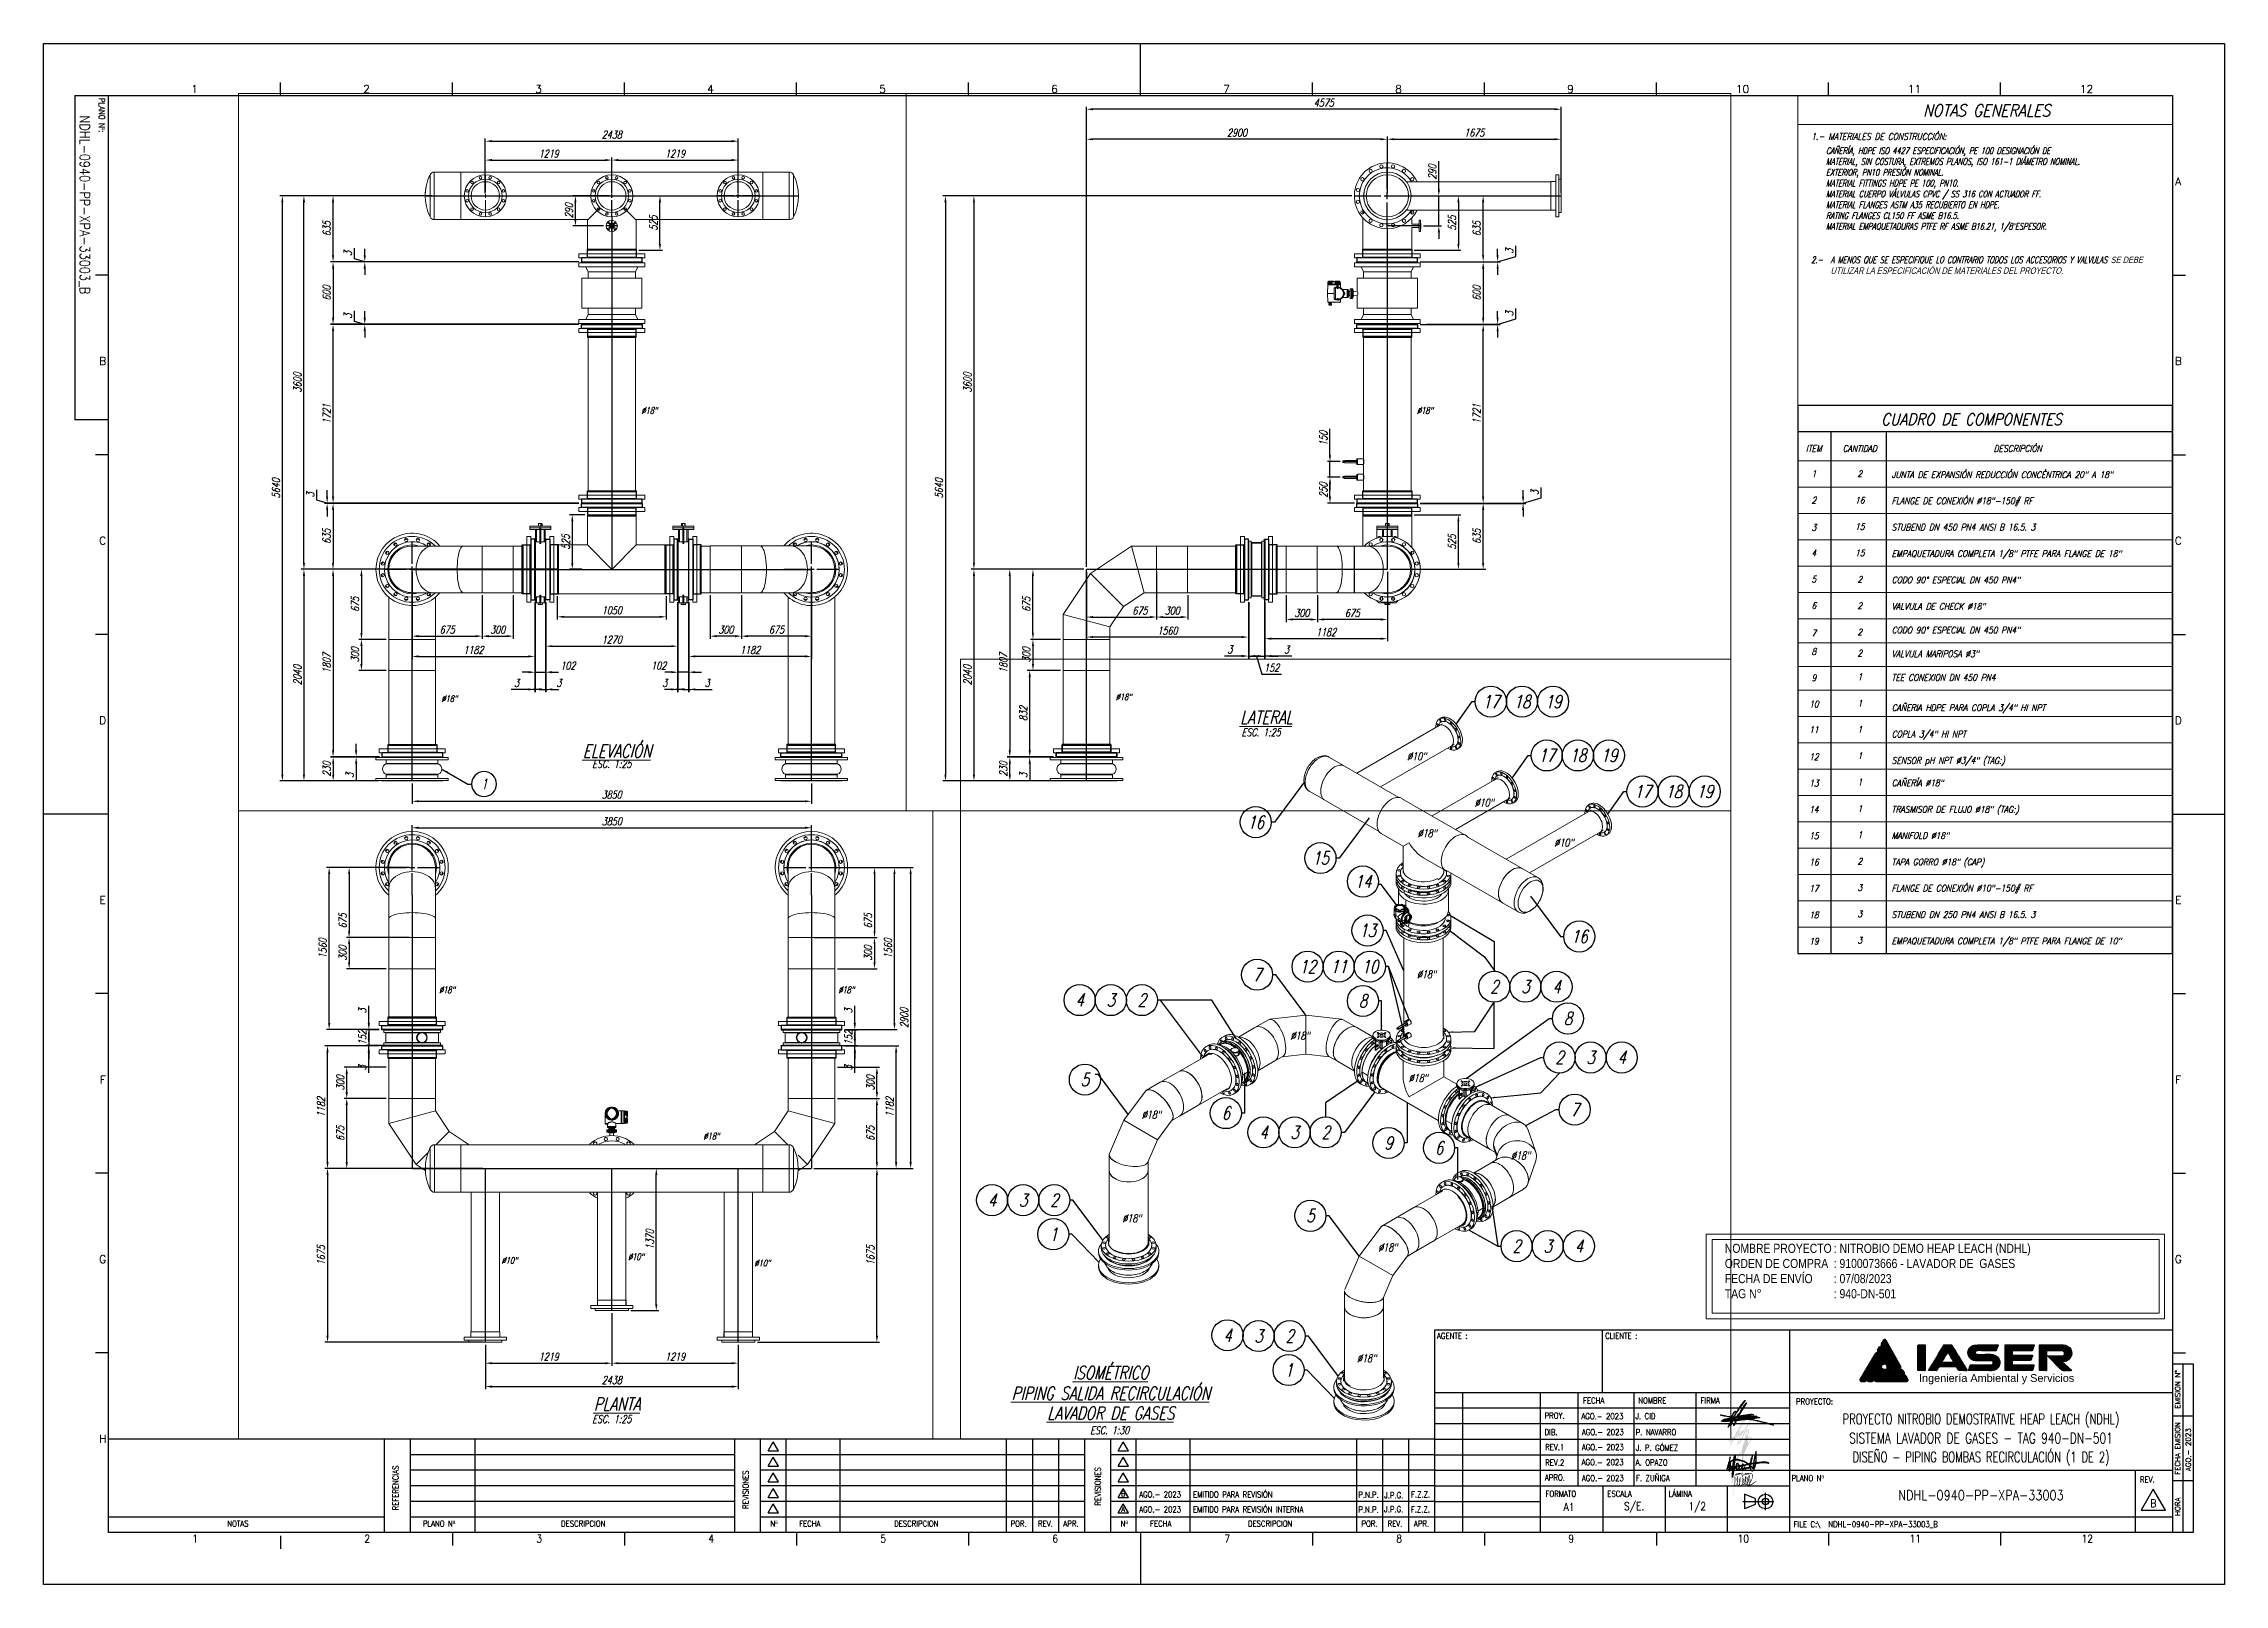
# Paper-space layout '1-2' of a CAD drawing. Header units: inches, sheet in millimetres. Extents: x 871 to 1712, y 0 to 594.
# The model-space entities are those that its viewports show. They can reach past a viewport. Long polylines and large blocks are cut down to what shows.
import ezdxf
from ezdxf.enums import TextEntityAlignment as Align

# ---------------------------------------------------------------- set-up
doc = ezdxf.new("R2010")
doc.units = ezdxf.units.IN
doc.header["$MEASUREMENT"] = 0
doc.linetypes.add('CENTER', pattern=[50.8, 31.75, -6.35, 6.35, -6.35])
for name, color, linetype, lineweight in [('IA-ACHU', 9, 'Continuous', 5), ('IA-DIM', 7, 'Continuous', 5), ('IA-TITLE', 6, 'Continuous', 13), ('IA-TRAZ', 8, 'Continuous', 5)]:
    doc.layers.add(name, color=color, linetype=linetype, lineweight=lineweight)
for name, color, linetype in [('IA-DIBUJO', 3, 'Continuous'), ('IA-EJES', 4, 'CENTER'), ('IA-SIMBOLS', 2, 'Continuous'), ('IA-TEXT', 2, 'Continuous'), ('IA-VENT', 2, 'Continuous')]:
    doc.layers.add(name, color=color, linetype=linetype)
doc.styles.add('ARIALN_MM', font='ARIALN.TTF')
doc.styles.add('ING-AMB', font='romans.shx', dxfattribs={"width": 0.75, "oblique": 15})
doc.styles.add('ROMANS', font='ROMANS', dxfattribs={"oblique": 12, "height": 3})
doc.styles.add('SALVADOR', font='romans.shx', dxfattribs={"width": 0.75, "oblique": 15})
doc.styles.get("Standard").update_dxf_attribs({"font": 'arial.ttf'})
doc.dimstyles.new('ING-AMB 16', dxfattribs={"dimscale": 16, "dimtxt": 3, "dimasz": 2.5, "dimexe": 1, "dimexo": 1, "dimgap": 1, "dimtad": 1, "dimdec": 0, "dimzin": 0, "dimdsep": 46, "dimtxsty": 'ING-AMB', "dimcen": 0.1, "dimclrd": 7, "dimclre": 7, "dimclrt": 2, "dimadec": 0, "dimazin": 0, "dimtfac": 1, "dimtdec": 0, "dimtmove": 0, "dimatfit": 0, "dimfxl": 1.25, "dimtfill": 1, "dimtolj": 1, "dimtzin": 0, "dimarcsym": 1})
doc.dimstyles.new('ING-AMB 25', dxfattribs={"dimscale": 25, "dimtxt": 3, "dimasz": 2.5, "dimexe": 1, "dimexo": 1, "dimgap": 1, "dimtad": 1, "dimdec": 0, "dimzin": 0, "dimdsep": 46, "dimtxsty": 'ING-AMB', "dimcen": 0.1, "dimclrd": 7, "dimclre": 7, "dimclrt": 2, "dimadec": 0, "dimazin": 0, "dimtfac": 1, "dimtdec": 0, "dimtmove": 0, "dimatfit": 0, "dimfxl": 1.25, "dimtolj": 1, "dimtzin": 0, "dimarcsym": 1})
pattern_1 = [(45, (709.98646, 26.35357), (-0.08838835, 0.08838835), [])]
pattern_2 = [(225, (112363.694, 73427.213), (6.6291261, -6.6291261), []), (225, (112359.275, 73427.213), (6.6291261, -6.6291261), [])]
pattern_3 = [(135, (97844.177, -20583.672), (-6.6291261, -6.6291261), []), (135, (97844.177, -20579.253), (-6.6291261, -6.6291261), [])]
pattern_4 = [(45, (-1380.895, -3400.886), (-6.6291261, 6.6291261), []), (45, (-1376.476, -3400.886), (-6.6291261, 6.6291261), [])]
pattern_5 = [(45, (-1380.898, -2863.843), (-6.6291261, 6.6291261), []), (45, (-1376.479, -2863.843), (-6.6291261, 6.6291261), [])]
pattern_6 = [(135, (91775.99, -20583.669), (-6.6291261, -6.6291261), []), (135, (91775.99, -20579.2495), (-6.6291261, -6.6291261), [])]

psp = doc.layouts.new('1-2')

# ---------------------------------------------------------------- texts
at = {"color": 2, "style": 'ING-AMB', "width": 0.85}
for s, p in [('AGO.- 2023', (1464.19, 39.83)), ('F. ZUÑIGA', (1485.11, 39.83))]:
    psp.add_text(s, height=2.3, dxfattribs=at).set_placement(p)
at = {"layer": 'IA-TEXT', "color": 2, "style": 'ING-AMB', "oblique": 15, "width": 0.85}
for s, p in [('1.- MATERIALES DE CONSTRUCCIÓN:', (1578.72, 558.6)), ('ITEM', (1553.68, 437.9)), ('CANTIDAD', (1571.39, 437.88)), ('1', (1553.68, 428.15)), ('2', (1571.39, 428.19)), ('2', (1553.68, 417.98)), ('16', (1571.39, 417.96)), ('3', (1553.68, 407.43)), ('15', (1571.39, 407.81)), ('4', (1553.68, 397.61)), ('15', (1571.39, 397.65)), ('5', (1553.68, 387.53)), ('2', (1571.39, 387.49)), ('6', (1553.68, 377.35)), ('2', (1571.39, 377.34)), ('7', (1553.68, 366.81)), ('2', (1571.39, 367.18)), ('8', (1553.68, 359.65)), ('2', (1571.39, 359.03)), ('9', (1553.68, 349.5)), ('1', (1571.39, 349.87)), ('10', (1553.68, 339.34)), ('1', (1571.39, 339.68)), ('11', (1553.68, 329.5)), ('1', (1571.39, 329.63)), ('12', (1553.68, 319.03)), ('1', (1571.39, 319.47)), ('13', (1553.68, 308.87)), ('1', (1571.39, 309.25)), ('14', (1553.68, 298.72)), ('1', (1571.39, 299.09)), ('15', (1553.68, 288.56)), ('1', (1571.39, 288.94)), ('16', (1553.68, 278.41)), ('2', (1571.39, 278.78)), ('17', (1553.68, 268.25)), ('3', (1571.39, 268.62)), ('18', (1553.68, 258.09)), ('3', (1571.39, 258.47)), ('19', (1553.68, 247.94)), ('3', (1571.39, 248.31))]:
    psp.add_text(s, height=2.5, dxfattribs=at).set_placement(p, align=Align.MIDDLE)
at = {"layer": 'IA-TEXT', "color": 6, "style": 'ING-AMB', "oblique": 15, "width": 0.85}
psp.add_text('CUADRO DE COMPONENTES', height=4.5, dxfattribs=at).set_placement((1614.47, 449.15), align=Align.MIDDLE)
at = {"layer": 'IA-TEXT', "color": 2, "style": 'ING-AMB', "oblique": 15, "width": 0.85}
for s, p in [('DESCRIPCIÓN', (1623.02, 437.91)), ('JUNTA DE EXPANSIÓN REDUCCIÓN CONCÉNTRICA 20" A 18"', (1583.69, 427.8)), ('FLANGE DE CONEXIÓN %%C18"-150# RF', (1583.69, 417.71)), ('STUBEND DN 450 PN4 ANSI B 16.5. 3', (1583.69, 407.56)), ('EMPAQUETADURA COMPLETA 1/8" PTFE PARA FLANGE DE 18"', (1583.69, 397.4)), ('CODO 90%%D ESPECIAL DN 450 PN4" ', (1583.69, 387.23)), ('VALVULA DE CHECK ∅18" ', (1583.69, 377.07)), ('CODO 90%%D ESPECIAL DN 450 PN4" ', (1583.69, 367.91)), ('VALVULA MARIPOSA %%C3" ', (1583.69, 358.76)), ('TEE CONEXION DN 450 PN4', (1583.69, 349.6)), ('CAÑERIA HDPE PARA COPLA 3/4" HI NPT', (1583.69, 337.96)), ('COPLA 3/4" HI NPT', (1583.69, 327.8)), ('SENSOR pH NPT %%C3/4" (TAG:) ', (1583.69, 317.65)), ('CAÑERÍA %%C18" ', (1583.69, 308.98)), ('TRASMISOR DE FLUJO %%C18" (TAG:) ', (1583.69, 298.77)), ('MANIFOLD %%C18" ', (1583.69, 288.67)), ('TAPA GORRO %%C18" (CAP)', (1583.69, 278.51)), ('FLANGE DE CONEXIÓN %%C10"-150# RF', (1583.69, 268.38)), ('STUBEND DN 250 PN4 ANSI B 16.5. 3', (1583.69, 258.22)), ('EMPAQUETADURA COMPLETA 1/8" PTFE PARA FLANGE DE 10"', (1583.69, 248.06))]:
    psp.add_text(s, height=2.5, dxfattribs=at).set_placement(p, align=Align.MIDDLE_LEFT)
at = {"layer": 'IA-TEXT', "color": 2, "char_height": 2.5, "attachment_point": 1, "style": 'ING-AMB'}
for s, width, heights, insert in [('CAÑERÍA, HDPE ISO 4427 ESPECIFICACIÓN, PE 100 DESIGNACIÓN DE \\PMATERIAL, SIN COSTURA, EXTREMOS PLANOS, ISO 161-1 DIÁMETRO NOMINAL.\\PEXTERIOR, PN10 PRESIÓN NOMINAL.\\PMATERIAL FITTINGS HDPE PE 100, PN10.\\PMATERIAL CUERPO VÁLVULAS CPVC / SS 316 CON ACTUADOR FF.\\PMATERIAL FLANGES ASTM A35 RECUBIERTO EN HDPE. \\PRATING FLANGES CL150 FF ASME B16.5.\\PMATERIAL EMPAQUETADURAS PTFE RF ASME B16.21, 1/8{\\fArial|b0|i0|c0|p34;”}ESPESOR.', 159.2896, [0], (1558.38, 553.95)), ('\\pi-7.5,l15,t15;2.-^IA MENOS QUE SE ESPECIFIQUE LO CONTRARIO TODOS LOS ACCESORIOS Y VALVULAS {\\fHelvetica|b0|i0|c0|p34;\\C256;SE DEBE UTILIZAR LA ESPECIFICACIÓN DE MATERIALES DEL PROYECTO.}', 130.292, [14.88], (1545.13, 511.89))]:
    psp.add_mtext_dynamic_manual_height_columns(s, width=width, gutter_width=250, heights=heights, dxfattribs=dict(at, insert=insert))
at = {"layer": 'IA-TEXT', "insert": (1519.35, 131.3), "char_height": 3.5, "attachment_point": 1, "style": 'ARIALN_MM'}
psp.add_mtext_dynamic_manual_height_columns('NOMBRE PROYECTO^I: NITROBIO DEMO HEAP LEACH (NDHL){\\fArial Nova|b0|i0|c0|p32;\\H0.95833x; }\\PORDEN DE COMPRA^I: 9100073666 - LAVADOR DE  GASES\\PFECHA DE ENVÍO^I: 07/08/2023\\PTAG N°^I^I: 940-DN-501', width=165.9342, gutter_width=15, heights=[0], dxfattribs=at)
at = {"layer": 'IA-TITLE', "color": 6, "style": 'ING-AMB', "oblique": 15, "width": 0.85}
psp.add_text('NOTAS GENERALES', height=4.6483, dxfattribs=at).set_placement((1620.31, 568.22), align=Align.MIDDLE)

msp = doc.modelspace()

# ---------------------------------------------------------------- texts
at = {"layer": 'IA-DIM', "color": 2, "attachment_point": 7, "style": 'ING-AMB'}
for s, insert, char_height in [('ESC. 1:25', (62501.8, 36603.7), 75), ('ESC. 1:25', (55305.5, 36298.6), 75), ('ESC. 1:25', (55305.5, 28608.4), 75), ('ESC. 1:30', (61716.3, 25704.5), 90)]:
    msp.add_mtext(s, dxfattribs=dict(at, insert=insert, char_height=char_height))
at = {"layer": 'IA-TITLE', "style": 'ING-AMB', "oblique": 15, "width": 0.75}
for s, height, p in [('%%ULATERAL', 125, (62740.3, 36785.9)), ('%%UELEVACIÓN', 125, (55543.9, 36480.8)), ('%%UPLANTA', 125, (55543.9, 28790.6)), ('%%UISOMÉTRICO', 150, (61954.7, 26439.1)), ('%%UPIPING SALIDA RECIRCULACIÓN', 150, (61954.7, 26202.6)), ('%%ULAVADOR DE GASES', 150, (61954.7, 25946.8))]:
    msp.add_text(s, height=height, dxfattribs=at).set_placement(p, align=Align.MIDDLE)
at = {"layer": 'IA-TITLE', "attachment_point": 1, "style": 'ING-AMB'}
for s, insert, char_height in [('%%C18"', (55779.1, 39773.5, -123.2), 62.5), ('%%C18"', (64192.2, 39773.5, -123.2), 62.5), ('%%C18"', (61288.6, 37012.8, -123.2), 62.5), ('%%C18"', (53850.5, 36996.5, -123.9), 62.5), ('%%C10"', (65382.7, 33589.3, -123.2), 90), ('%%C10"', (66163.3, 33052.5, -123.2), 90), ('%%C18"', (53827.2, 32814.4, -123.2), 62.5), ('%%C18"', (57677.2, 32814.4, -123.2), 62.5), ('%%C18"', (65503.3, 32697.7, -123.2), 90), ('%%C10"', (67086, 32591, -123.2), 90), ('%%C18"', (56377, 31404.4, -123.2), 62.5), ('%%C18"', (65495.6, 31067.2, -123.2), 90), ('%%C18"', (64033.3, 30357.4, -123.2), 90), ('%%C10"', (54430.1, 30207, -123.2), 62.5), ('%%C10"', (55649.3, 30241, -123.2), 62.5), ('%%C10"', (56868.5, 30181.6, -123.2), 62.5), ('%%C18"', (65399.9, 29867.9, -123.2), 90), ('%%C18"', (62313.3, 29444.3, -123.2), 90), ('%%C18"', (66584.9, 28971.4, -123.2), 90), ('%%C18"', (62086.9, 28244.8, -123.2), 90), ('%%C18"', (65048.1, 27908.3, -123.2), 90), ('%%C18"', (64803.4, 26626.5, -123.2), 90)]:
    msp.add_mtext_dynamic_manual_height_columns(s, width=90.757, gutter_width=250, heights=[0], dxfattribs=dict(at, insert=insert, char_height=char_height))

# ---------------------------------------------------------------- blocks, each defined once
blk = doc.blocks.new('Form')
at = {"true_color": 0x00c200}
h = blk.add_hatch(dxfattribs=at)
h.set_pattern_fill('ANSI31', color=92)
h.set_pattern_definition(pattern_1)
h.paths.add_polyline_path([(710.48, 94.21, 0.576873), (709.61, 94.22), (708.72, 92.73, 0.270221), (708.72, 92.23), (713.71, 83.42, 0.270042), (714.14, 83.17), (715.78, 83.17, 0.572412), (716.22, 83.92)])
h.paths.add_polyline_path([(709.61, 82.84, -0.186623), (709.4, 82.91), (708.99, 83.29, 0.479423), (708.53, 83.21), (707.53, 81.47, 0.57635), (707.96, 80.72), (717.15, 80.72, 0.572412), (717.59, 81.46), (716.97, 82.58, 0.271931), (716.53, 82.84)])
h = blk.add_hatch(dxfattribs=at)
h.set_pattern_fill('ANSI31', color=92)
h.set_pattern_definition(pattern_1)
h.paths.add_polyline_path([(700.49, 78.99, 0.58279), (700.92, 78.24), (702.42, 78.24, 0.26762), (702.85, 78.49), (708.1, 87.55, 0.280355), (708.09, 88.07), (707.41, 89.13, 0.557127), (706.56, 89.12)])
at = {"true_color": 0x0000df}
h = blk.add_hatch(dxfattribs=at)
h.set_pattern_fill('ANSI31', color=172)
h.set_pattern_definition(pattern_1)
h.paths.add_polyline_path([(708.88, 91.55, 0.572212), (708.02, 91.55), (707.29, 90.34, 0.284167), (707.29, 89.81), (710.8, 84.3, -0.176969), (710.85, 84.1), (710.77, 83.51, 0.453736), (711.07, 83.17), (712.84, 83.17, 0.577073), (713.27, 83.92)])
h.paths.add_polyline_path([(709.07, 84.51, -0.160705), (709.21, 84.64), (709.72, 84.86, 0.46747), (709.85, 85.3), (708.77, 87, 0.562067), (707.92, 86.98), (703.29, 78.99, 0.57776), (703.72, 78.24), (705.18, 78.24, 0.268754), (705.62, 78.49)])
h.paths.add_polyline_path([(718.54, 78.24, 0.572412), (718.97, 78.98), (718.19, 80.38, 0.271931), (717.76, 80.63), (707.34, 80.63, 0.268754), (706.91, 80.38), (706.11, 78.99, 0.57635), (706.54, 78.24)])
h = blk.add_hatch(dxfattribs=at)
h.set_pattern_fill('ANSI31', color=172)
h.set_pattern_definition([(45, (752.61094, 42.49926), (-0.08838835, 0.08838835), [])])
edge = h.paths.add_edge_path()
edge.add_spline(control_points=[(725.6, 87.34), (725.6, 89.82), (725.6, 92.29), (725.6, 92.29), (725.6, 92.29), (723.06, 92.29), (723.06, 92.29)], knot_values=[0.5, 0.5, 0.5, 0.5, 0.6, 0.6, 0.6, 0.8, 0.8, 0.8, 0.8], degree=3, periodic=0)
edge.add_spline(control_points=[(723.06, 92.29), (722.86, 92.29), (722.8, 92.23), (722.8, 92.04)], knot_values=[0.8, 0.8, 0.8, 0.8, 1, 1, 1, 1], degree=3, periodic=0)
edge.add_spline(control_points=[(722.8, 92.04), (722.8, 92.04), (722.8, 89.63), (722.8, 87.21)], knot_values=[0, 0, 0, 0, 0.1, 0.1, 0.1, 0.1], degree=3, periodic=0)
edge.add_spline(control_points=[(722.8, 87.21), (722.8, 84.8), (722.8, 82.39), (722.8, 82.39), (722.8, 82.39), (723.5, 82.39), (724.2, 82.39)], knot_values=[0.1, 0.1, 0.1, 0.1, 0.2, 0.2, 0.2, 0.3, 0.3, 0.3, 0.3], degree=3, periodic=0)
edge.add_spline(control_points=[(724.2, 82.39), (724.9, 82.39), (725.6, 82.39), (725.6, 82.39), (725.6, 82.39), (725.6, 84.86), (725.6, 87.34)], knot_values=[0.3, 0.3, 0.3, 0.3, 0.4, 0.4, 0.4, 0.5, 0.5, 0.5, 0.5], degree=3, periodic=0)
edge = h.paths.add_edge_path()
edge.add_spline(control_points=[(734.4, 92.29), (733.64, 92.29), (732.88, 92.29), (732.88, 92.29), (732.88, 92.29), (731.42, 89.85), (731.42, 89.85)], knot_values=[0.708333, 0.708333, 0.708333, 0.708333, 0.75, 0.75, 0.75, 0.833333, 0.833333, 0.833333, 0.833333], degree=3, periodic=0)
edge.add_spline(control_points=[(731.42, 89.85), (730.91, 89), (730.44, 88.21), (729.93, 87.37), (729.93, 87.37), (729.19, 86.12), (728.44, 84.88)], knot_values=[0.833333, 0.833333, 0.833333, 0.833333, 0.916667, 0.916667, 0.916667, 0.958333, 0.958333, 0.958333, 0.958333], degree=3, periodic=0)
edge.add_spline(control_points=[(728.44, 84.88), (727.7, 83.63), (726.95, 82.39), (726.95, 82.39), (726.95, 82.39), (730.09, 82.39), (730.09, 82.39)], knot_values=[0.958333, 0.958333, 0.958333, 0.958333, 1, 1, 1, 1.083333, 1.083333, 1.083333, 1.083333], degree=3, periodic=0)
edge.add_spline(control_points=[(730.09, 82.39), (730.22, 82.63), (730.76, 83.83), (731.1, 83.83), (731.1, 83.83), (737.62, 83.83), (737.62, 83.83)], knot_values=[0.083333, 0.083333, 0.083333, 0.083333, 0.166667, 0.166667, 0.166667, 0.25, 0.25, 0.25, 0.25], degree=3, periodic=0)
edge.add_spline(control_points=[(737.62, 83.83), (737.9, 83.83), (738.53, 82.5), (738.55, 82.39), (738.55, 82.39), (739.36, 82.39), (740.16, 82.39)], knot_values=[0.25, 0.25, 0.25, 0.25, 0.333333, 0.333333, 0.333333, 0.375, 0.375, 0.375, 0.375], degree=3, periodic=0)
edge.add_spline(control_points=[(740.16, 82.39), (740.97, 82.39), (741.77, 82.39), (741.77, 82.39), (741.77, 82.39), (738.84, 87.33), (738.84, 87.33)], knot_values=[0.375, 0.375, 0.375, 0.375, 0.416667, 0.416667, 0.416667, 0.5, 0.5, 0.5, 0.5], degree=3, periodic=0)
edge.add_spline(control_points=[(738.84, 87.33), (738.33, 88.18), (737.89, 88.94), (737.38, 89.77)], knot_values=[0.5, 0.5, 0.5, 0.5, 0.583333, 0.583333, 0.583333, 0.583333], degree=3, periodic=0)
edge.add_spline(control_points=[(737.38, 89.77), (737.13, 90.18), (736, 91.99), (735.93, 92.29), (735.93, 92.29), (735.17, 92.29), (734.4, 92.29)], knot_values=[0.583333, 0.583333, 0.583333, 0.583333, 0.666667, 0.666667, 0.666667, 0.708333, 0.708333, 0.708333, 0.708333], degree=3, periodic=0)
edge = h.paths.add_edge_path(flags=16)
edge.add_spline(control_points=[(732.6, 86.65), (732.82, 87.06), (734.17, 89.41), (734.4, 89.58)], knot_values=[0.833333, 0.833333, 0.833333, 0.833333, 1, 1, 1, 1], degree=3, periodic=0)
edge.add_spline(control_points=[(734.4, 89.58), (734.47, 89.28), (734.77, 88.88), (734.94, 88.59)], knot_values=[0, 0, 0, 0, 0.166667, 0.166667, 0.166667, 0.166667], degree=3, periodic=0)
edge.add_spline(control_points=[(734.94, 88.59), (735.14, 88.25), (735.32, 87.97), (735.5, 87.64)], knot_values=[0.166667, 0.166667, 0.166667, 0.166667, 0.333333, 0.333333, 0.333333, 0.333333], degree=3, periodic=0)
edge.add_spline(control_points=[(735.5, 87.64), (735.72, 87.23), (736.53, 86.02), (736.6, 85.69), (736.6, 85.69), (732.03, 85.69), (732.03, 85.69)], knot_values=[0.333333, 0.333333, 0.333333, 0.333333, 0.5, 0.5, 0.5, 0.666667, 0.666667, 0.666667, 0.666667], degree=3, periodic=0)
edge.add_spline(control_points=[(732.03, 85.69), (732.21, 86.03), (732.4, 86.29), (732.6, 86.65)], knot_values=[0.666667, 0.666667, 0.666667, 0.666667, 0.833333, 0.833333, 0.833333, 0.833333], degree=3, periodic=0)
edge = h.paths.add_edge_path()
edge.add_spline(control_points=[(745.09, 89.82), (745.45, 90.28), (746.76, 90.09), (747.53, 90.09)], knot_values=[0.684211, 0.684211, 0.684211, 0.684211, 0.736842, 0.736842, 0.736842, 0.736842], degree=3, periodic=0)
edge.add_spline(control_points=[(747.53, 90.09), (749.36, 90.09), (751.2, 90.09), (753.03, 90.09)], knot_values=[0.736842, 0.736842, 0.736842, 0.736842, 0.789474, 0.789474, 0.789474, 0.789474], degree=3, periodic=0)
edge.add_spline(control_points=[(753.03, 90.09), (753.09, 90.82), (753.65, 91.56), (753.71, 92.29)], knot_values=[0.789474, 0.789474, 0.789474, 0.789474, 0.842105, 0.842105, 0.842105, 0.842105], degree=3, periodic=0)
edge.add_spline(control_points=[(753.71, 92.29), (751.28, 92.29), (748.85, 92.29), (746.43, 92.29)], knot_values=[0.842105, 0.842105, 0.842105, 0.842105, 0.894737, 0.894737, 0.894737, 0.894737], degree=3, periodic=0)
edge.add_spline(control_points=[(746.43, 92.29), (745.05, 92.29), (744.18, 92.28), (743.38, 91.7)], knot_values=[0.894737, 0.894737, 0.894737, 0.894737, 0.947368, 0.947368, 0.947368, 0.947368], degree=3, periodic=0)
edge.add_spline(control_points=[(743.38, 91.7), (742.66, 91.19), (742.11, 90.22), (742.11, 89.33)], knot_values=[0.947368, 0.947368, 0.947368, 0.947368, 1, 1, 1, 1], degree=3, periodic=0)
edge.add_spline(control_points=[(742.11, 89.33), (742.11, 88.37), (742.63, 87.46), (743.17, 87.01)], knot_values=[0, 0, 0, 0, 0.052632, 0.052632, 0.052632, 0.052632], degree=3, periodic=0)
edge.add_spline(control_points=[(743.17, 87.01), (743.88, 86.4), (744.48, 86.19), (745.75, 86.2), (745.75, 86.2), (750.83, 86.2), (750.83, 86.2)], knot_values=[0.052632, 0.052632, 0.052632, 0.052632, 0.105263, 0.105263, 0.105263, 0.157895, 0.157895, 0.157895, 0.157895], degree=3, periodic=0)
edge.add_spline(control_points=[(750.83, 86.2), (751.54, 86.2), (751.84, 85.96), (751.84, 85.35)], knot_values=[0.157895, 0.157895, 0.157895, 0.157895, 0.210526, 0.210526, 0.210526, 0.210526], degree=3, periodic=0)
edge.add_spline(control_points=[(751.84, 85.35), (751.84, 84.52), (751.07, 84.59), (750.24, 84.59), (750.24, 84.59), (743.04, 84.59), (743.04, 84.59)], knot_values=[0.210526, 0.210526, 0.210526, 0.210526, 0.263158, 0.263158, 0.263158, 0.315789, 0.315789, 0.315789, 0.315789], degree=3, periodic=0)
edge.add_spline(control_points=[(743.04, 84.59), (742.9, 84.3), (742.78, 83.88), (742.65, 83.54)], knot_values=[0.315789, 0.315789, 0.315789, 0.315789, 0.368421, 0.368421, 0.368421, 0.368421], degree=3, periodic=0)
edge.add_spline(control_points=[(742.65, 83.54), (742.51, 83.17), (742.36, 82.74), (742.28, 82.39)], knot_values=[0.368421, 0.368421, 0.368421, 0.368421, 0.421053, 0.421053, 0.421053, 0.421053], degree=3, periodic=0)
edge.add_spline(control_points=[(742.28, 82.39), (744.76, 82.39), (747.24, 82.39), (749.73, 82.39)], knot_values=[0.421053, 0.421053, 0.421053, 0.421053, 0.473684, 0.473684, 0.473684, 0.473684], degree=3, periodic=0)
edge.add_spline(control_points=[(749.73, 82.39), (751.25, 82.39), (751.97, 82.25), (752.96, 82.88)], knot_values=[0.473684, 0.473684, 0.473684, 0.473684, 0.526316, 0.526316, 0.526316, 0.526316], degree=3, periodic=0)
edge.add_spline(control_points=[(752.96, 82.88), (755.18, 84.26), (754.91, 88.1), (751.64, 88.62)], knot_values=[0.526316, 0.526316, 0.526316, 0.526316, 0.578947, 0.578947, 0.578947, 0.578947], degree=3, periodic=0)
edge.add_spline(control_points=[(751.64, 88.62), (749.56, 88.95), (745.67, 88.3), (745.13, 88.88)], knot_values=[0.578947, 0.578947, 0.578947, 0.578947, 0.631579, 0.631579, 0.631579, 0.631579], degree=3, periodic=0)
edge.add_spline(control_points=[(745.13, 88.88), (744.88, 89.15), (744.86, 89.53), (745.09, 89.82)], knot_values=[0.631579, 0.631579, 0.631579, 0.631579, 0.684211, 0.684211, 0.684211, 0.684211], degree=3, periodic=0)
edge = h.paths.add_edge_path()
edge.add_spline(control_points=[(759.13, 89.2), (759.13, 89.6), (759.13, 90.01), (759.13, 90.01), (759.13, 90.01), (766.75, 90.01), (766.75, 90.01)], knot_values=[0.633333, 0.633333, 0.633333, 0.633333, 0.666667, 0.666667, 0.666667, 0.733333, 0.733333, 0.733333, 0.733333], degree=3, periodic=0)
edge.add_spline(control_points=[(766.75, 90.01), (767.06, 90.01), (767.08, 90.47), (767.29, 91.08)], knot_values=[0.733333, 0.733333, 0.733333, 0.733333, 0.8, 0.8, 0.8, 0.8], degree=3, periodic=0)
edge.add_spline(control_points=[(767.29, 91.08), (767.43, 91.49), (767.58, 91.89), (767.68, 92.29), (767.68, 92.29), (764.86, 92.29), (762.05, 92.29)], knot_values=[0.8, 0.8, 0.8, 0.8, 0.866667, 0.866667, 0.866667, 0.9, 0.9, 0.9, 0.9], degree=3, periodic=0)
edge.add_spline(control_points=[(762.05, 92.29), (759.23, 92.29), (756.42, 92.29), (756.42, 92.29), (756.42, 92.29), (756.42, 89.82), (756.42, 87.34)], knot_values=[0.9, 0.9, 0.9, 0.9, 0.933333, 0.933333, 0.933333, 0.966667, 0.966667, 0.966667, 0.966667], degree=3, periodic=0)
edge.add_spline(control_points=[(756.42, 87.34), (756.42, 84.86), (756.42, 82.39), (756.42, 82.39), (756.42, 82.39), (767, 82.39), (767, 82.39)], knot_values=[0.966667, 0.966667, 0.966667, 0.966667, 1, 1, 1, 1.066667, 1.066667, 1.066667, 1.066667], degree=3, periodic=0)
edge.add_spline(control_points=[(767, 82.39), (767.03, 82.75), (767.42, 83.76), (767.57, 84.2)], knot_values=[0.066667, 0.066667, 0.066667, 0.066667, 0.133333, 0.133333, 0.133333, 0.133333], degree=3, periodic=0)
edge.add_spline(control_points=[(767.57, 84.2), (767.65, 84.44), (767.77, 84.67), (767.42, 84.67), (767.42, 84.67), (765.35, 84.67), (763.27, 84.67)], knot_values=[0.133333, 0.133333, 0.133333, 0.133333, 0.2, 0.2, 0.2, 0.233333, 0.233333, 0.233333, 0.233333], degree=3, periodic=0)
edge.add_spline(control_points=[(763.27, 84.67), (761.2, 84.67), (759.13, 84.67), (759.13, 84.67), (759.13, 84.67), (759.13, 85.07), (759.13, 85.48)], knot_values=[0.233333, 0.233333, 0.233333, 0.233333, 0.266667, 0.266667, 0.266667, 0.3, 0.3, 0.3, 0.3], degree=3, periodic=0)
edge.add_spline(control_points=[(759.13, 85.48), (759.13, 85.88), (759.13, 86.28), (759.13, 86.28), (759.13, 86.28), (766.15, 86.28), (766.15, 86.28)], knot_values=[0.3, 0.3, 0.3, 0.3, 0.333333, 0.333333, 0.333333, 0.4, 0.4, 0.4, 0.4], degree=3, periodic=0)
edge.add_spline(control_points=[(766.15, 86.28), (766.47, 86.28), (766.57, 86.9), (766.67, 87.2)], knot_values=[0.4, 0.4, 0.4, 0.4, 0.466667, 0.466667, 0.466667, 0.466667], degree=3, periodic=0)
edge.add_spline(control_points=[(766.67, 87.2), (766.78, 87.52), (766.99, 88), (767, 88.4), (767, 88.4), (765.03, 88.4), (763.06, 88.4)], knot_values=[0.466667, 0.466667, 0.466667, 0.466667, 0.533333, 0.533333, 0.533333, 0.566667, 0.566667, 0.566667, 0.566667], degree=3, periodic=0)
edge.add_spline(control_points=[(763.06, 88.4), (761.09, 88.4), (759.13, 88.4), (759.13, 88.4), (759.13, 88.4), (759.13, 88.8), (759.13, 89.2)], knot_values=[0.566667, 0.566667, 0.566667, 0.566667, 0.6, 0.6, 0.6, 0.633333, 0.633333, 0.633333, 0.633333], degree=3, periodic=0)
h.paths.add_polyline_path([(778.36, 90.01, -0.997595), (778.43, 88.05), (772.84, 88.06), (777.83, 82.93, 0.208583), (779.31, 82.32), (782.16, 82.39), (778.35, 85.94, 1.12618), (778.77, 92.29), (769.71, 92.29), (769.71, 82.39), (772.42, 82.39), (772.42, 90.01)])
at = {"color": 1}
for p, q in [((0, 594), (841, 594)), ((0, 0), (0, 594)), ((423, 574), (423, 594)), ((841, 594), (841, 0)), ((91.33, 574), (91.33, 579)), ((157.67, 574), (157.67, 579)), ((224, 574), (224, 579)), ((290.33, 574), (290.33, 579)), ((356.67, 574), (356.67, 579)), ((423, 574), (423, 579)), ((489.33, 574), (489.33, 579)), ((555.67, 574), (555.67, 579)), ((622, 574), (622, 579)), ((688.33, 574), (688.33, 579)), ((754.67, 574), (754.67, 579)), ((25, 504.75), (20, 504.75)), ((821, 504.75), (826, 504.75)), ((25, 435.5), (20, 435.5)), ((821, 435.5), (826, 435.5)), ((25, 366.25), (20, 366.25)), ((821, 366.25), (826, 366.25)), ((25, 297), (0, 297)), ((25, 297), (20, 297)), ((821, 297), (841, 297)), ((25, 227.75), (20, 227.75)), ((821, 227.75), (826, 227.75)), ((25, 158.5), (20, 158.5)), ((821, 158.5), (826, 158.5)), ((25, 89.25), (20, 89.25)), ((821, 89.25), (826, 89.25)), ((279.38, 51.54), (281.38, 55)), ((279.38, 51.54), (283.38, 51.54)), ((283.38, 51.54), (281.38, 55)), ((414.38, 51.54), (416.38, 55)), ((414.38, 51.54), (418.38, 51.54)), ((418.38, 51.54), (416.38, 55)), ((266.38, 50), (141.38, 50)), ((266.38, 44), (141.38, 44)), ((401.38, 50), (276.38, 50)), ((401.38, 44), (276.38, 44)), ((279.38, 45.54), (281.38, 49)), ((279.38, 45.54), (283.38, 45.54)), ((279.38, 39.54), (281.38, 43)), ((283.38, 45.54), (281.38, 49)), ((283.38, 39.54), (281.38, 43)), ((536.38, 50), (411.38, 50)), ((536.38, 44), (411.38, 44)), ((414.38, 45.54), (416.38, 49)), ((414.38, 45.54), (418.38, 45.54)), ((414.38, 39.54), (416.38, 43)), ((418.38, 45.54), (416.38, 49)), ((418.38, 39.54), (416.38, 43)), ((266.38, 38), (141.38, 38)), ((401.38, 38), (276.38, 38)), ((279.38, 39.54), (283.38, 39.54)), ((279.38, 33.54), (281.38, 37)), ((283.38, 33.54), (281.38, 37)), ((536.38, 38), (411.38, 38)), ((414.38, 39.54), (418.38, 39.54)), ((414.38, 33.54), (416.38, 37)), ((418.38, 33.54), (416.38, 37)), ((664.04, 28.56), (664.04, 35.35)), ((266.38, 32), (141.38, 32)), ((401.38, 32), (276.38, 32)), ((279.38, 33.54), (283.38, 33.54)), ((279.38, 27.54), (281.38, 31)), ((279.38, 27.54), (283.38, 27.54)), ((283.38, 27.54), (281.38, 31)), ((536.38, 32), (411.38, 32)), ((414.38, 33.54), (418.38, 33.54)), ((414.38, 27.54), (416.38, 31)), ((414.38, 27.54), (418.38, 27.54)), ((418.38, 27.54), (416.38, 31)), ((655.33, 31.94), (667.23, 31.94)), ((91.33, 18.71), (91.33, 13.71)), ((157.67, 20), (157.67, 15)), ((224, 20), (224, 15)), ((290.33, 20), (290.33, 15)), ((356.67, 20), (356.67, 15)), ((423, 20), (423, 0)), ((423, 20), (423, 15)), ((489.33, 20), (489.33, 15)), ((555.67, 20), (555.67, 15)), ((622, 20), (622, 15)), ((688.33, 20), (688.33, 15)), ((754.67, 20), (754.67, 15)), ((841, 0), (0, 0))]:
    blk.add_line(p, q, dxfattribs=at)
at = {"color": 6}
for p, q in [((12, 574), (821, 574)), ((12, 574), (12, 449)), ((25, 20), (25, 574)), ((821, 574), (821, 20)), ((25, 449), (12, 449)), ((821, 85), (829, 85)), ((829, 85), (829, 20)), ((829, 20), (25, 20))]:
    blk.add_line(p, q, dxfattribs=at)
at = {"color": 2}
for p, q in [((536.38, 98), (536.38, 20)), ((821, 98), (536.38, 98)), ((601.23, 74), (601.23, 98)), ((673.28, 98), (673.28, 20)), ((536.38, 74), (821, 74)), ((536.38, 68), (673.28, 68)), ((547.18, 74), (547.18, 20)), ((577.18, 74), (577.18, 50)), ((577.18, 74), (577.18, 20)), ((591.6, 74), (591.6, 38)), ((613.21, 74), (613.21, 38)), ((637.21, 74), (637.21, 38)), ((276.38, 56), (25, 56)), ((131.38, 56), (131.38, 20)), ((141.38, 56), (141.38, 20)), ((166.38, 20), (166.38, 56)), ((266.38, 56), (266.38, 20)), ((276.38, 56), (276.38, 20)), ((411.38, 56), (276.38, 56)), ((286.38, 20), (286.38, 56)), ((307.17, 20), (307.17, 56)), ((371.38, 20), (371.38, 56)), ((381.38, 56), (381.38, 20)), ((391.38, 56), (391.38, 20)), ((401.38, 56), (401.38, 20)), ((536.38, 56), (411.38, 56)), ((411.38, 56), (411.38, 20)), ((421.38, 20), (421.38, 56)), ((442.17, 20), (442.17, 56)), ((506.38, 20), (506.38, 56)), ((516.38, 56), (516.38, 20)), ((526.38, 56), (526.38, 20)), ((673.28, 44), (821, 44)), ((806.59, 44), (806.59, 20)), ((577.18, 38), (673.28, 38)), ((601.28, 38), (601.28, 20)), ((625.28, 38), (625.28, 20)), ((649.28, 38), (649.28, 20)), ((25, 26), (131.38, 26)), ((141.38, 26), (266.38, 26)), ((276.38, 26), (401.38, 26)), ((411.38, 26), (821, 26))]:
    blk.add_line(p, q, dxfattribs=at)
at = {"color": 95}
for p, q in [((708.72, 92.73), (709.61, 94.22)), ((710.48, 94.21), (716.22, 83.92)), ((700.49, 78.99), (706.56, 89.12)), ((702.85, 78.49), (708.1, 87.55)), ((707.41, 89.13), (708.09, 88.07)), ((708.72, 92.23), (713.71, 83.42)), ((700.92, 78.24), (702.42, 78.24)), ((707.53, 81.47), (708.53, 83.21)), ((707.96, 80.72), (717.15, 80.72)), ((709.4, 82.91), (708.99, 83.29)), ((716.53, 82.84), (709.61, 82.84)), ((714.14, 83.17), (715.78, 83.17)), ((716.97, 82.58), (717.59, 81.46))]:
    blk.add_line(p, q, dxfattribs=at)
at = {"color": 156}
for p, q in [((703.29, 78.99), (707.92, 86.98)), ((705.62, 78.49), (709.07, 84.51)), ((707.29, 90.34), (708.02, 91.55)), ((707.29, 89.81), (710.8, 84.3)), ((708.77, 87), (709.86, 85.29)), ((708.88, 91.55), (713.27, 83.92)), ((709.21, 84.64), (709.72, 84.86)), ((710.85, 84.1), (710.77, 83.51)), ((703.72, 78.24), (705.18, 78.24)), ((706.11, 78.99), (706.91, 80.38)), ((706.54, 78.24), (718.54, 78.24)), ((707.34, 80.63), (717.76, 80.63)), ((711.07, 83.17), (712.84, 83.17)), ((718.19, 80.38), (718.97, 78.98))]:
    blk.add_line(p, q, dxfattribs=at)
at = {"color": 8}
for p, q in [((825, 85), (825, 20)), ((536.38, 62), (673.28, 62)), ((821, 65), (828.94, 65)), ((536.38, 56), (673.28, 56)), ((536.38, 50), (612.04, 50)), ((536.38, 44), (577.18, 44)), ((577.18, 44), (673.28, 44)), ((612.04, 50), (673.28, 50)), ((536.38, 38), (577.18, 38)), ((821, 40), (828.94, 40)), ((536.38, 32), (577.18, 32))]:
    blk.add_line(p, q, dxfattribs=at)
at = {"color": 3}
for p, q in [((660, 33.16), (655.88, 34.78)), ((655.88, 34.78), (655.88, 29.11)), ((660, 30.73), (655.88, 29.11)), ((660, 33.16), (660, 30.73))]:
    blk.add_line(p, q, dxfattribs=at)
at = {"color": 156}
blk.add_lwpolyline([(772.42, 90.01), (772.42, 82.39), (769.71, 82.39), (769.71, 92.29), (778.77, 92.29, -1.12618), (778.35, 85.94), (782.16, 82.39), (779.31, 82.32, -0.208583), (777.83, 82.93), (772.84, 88.06), (778.43, 88.05, 0.961015), (778.43, 90.01)], format="xyb", close=True, dxfattribs=at)
at = {"color": 1}
blk.add_lwpolyline([(813.56, 36.65), (808.89, 28.55), (818.24, 28.55)], close=True, dxfattribs=at)
at = {"color": 3}
for radius in [2.83, 1.21]:
    blk.add_circle((664.04, 31.94), radius, dxfattribs=at)
at = {"color": 95}
for centre, radius, start, end in [((709.15, 92.47), 0.5, 149.06724, 209.55271), ((710.04, 93.96), 0.5, 29.14938, 149.06724), ((706.99, 88.86), 0.5, 32.57386, 149.06724), ((707.66, 87.8), 0.5, 329.92953, 32.57386), ((700.92, 78.74), 0.5, 149.06724, 270), ((700.92, 78.74), 0.5, 149.06724, 270), ((702.42, 78.74), 0.5, 270, 329.92953), ((707.96, 81.22), 0.5, 150.17208, 270), ((708.79, 83.06), 0.3, 47.71554, 150.17208), ((709.61, 83.14), 0.3, 227.71554, 270), ((714.14, 83.67), 0.5, 209.55271, 270), ((715.78, 83.67), 0.5, 270, 29.14938), ((716.53, 82.34), 0.5, 29.14938, 90), ((717.15, 81.22), 0.5, 270, 29.14938)]:
    blk.add_arc(centre, radius, start, end, dxfattribs=at)
at = {"color": 156}
for centre, radius, start, end in [((707.71, 90.08), 0.5, 149.06724, 212.52075), ((708.36, 86.74), 0.5, 31.27552, 151.22788), ((708.35, 86.73), 0.5, 32.57386, 149.92953), ((708.45, 91.3), 0.5, 29.95236, 149.06724), ((709.33, 84.36), 0.3, 113.65353, 150.17208), ((709.6, 85.14), 0.3, 293.65353, 31.27552), ((710.55, 84.14), 0.3, 352.37802, 32.52075), ((703.72, 78.74), 0.5, 149.92953, 270), ((705.18, 78.74), 0.5, 270, 330.17208), ((706.54, 78.74), 0.5, 150.17208, 270), ((707.34, 80.13), 0.5, 90, 150.17208), ((711.07, 83.47), 0.3, 172.37802, 270), ((712.84, 83.67), 0.5, 270, 29.95236), ((717.76, 80.13), 0.5, 29.14938, 90), ((718.54, 78.74), 0.5, 270, 29.14938)]:
    blk.add_arc(centre, radius, start, end, dxfattribs=at)
for points, knots in [([(722.8, 92.04), (722.8, 92.04), (722.8, 82.39), (722.8, 82.39), (722.8, 82.39), (725.6, 82.39), (725.6, 82.39), (725.6, 82.39), (725.6, 92.29), (725.6, 92.29), (725.6, 92.29), (723.06, 92.29), (723.06, 92.29), (722.86, 92.29), (722.8, 92.23), (722.8, 92.04)], [0, 0, 0, 0, 0.2, 0.2, 0.2, 0.4, 0.4, 0.4, 0.6, 0.6, 0.6, 0.8, 0.8, 0.8, 1, 1, 1, 1]), ([(726.95, 82.39), (726.95, 82.39), (730.09, 82.39), (730.09, 82.39), (730.22, 82.63), (730.76, 83.83), (731.1, 83.83), (731.1, 83.83), (737.62, 83.83), (737.62, 83.83), (737.9, 83.83), (738.53, 82.5), (738.55, 82.39), (738.55, 82.39), (741.77, 82.39), (741.77, 82.39), (741.77, 82.39), (738.84, 87.33), (738.84, 87.33), (738.33, 88.18), (737.89, 88.94), (737.38, 89.77), (737.13, 90.18), (736, 91.99), (735.93, 92.29), (735.93, 92.29), (732.88, 92.29), (732.88, 92.29), (732.88, 92.29), (731.42, 89.85), (731.42, 89.85), (730.91, 89), (730.44, 88.21), (729.93, 87.37), (729.93, 87.37), (726.95, 82.39), (726.95, 82.39)], [0, 0, 0, 0, 0.083333, 0.083333, 0.083333, 0.166667, 0.166667, 0.166667, 0.25, 0.25, 0.25, 0.333333, 0.333333, 0.333333, 0.416667, 0.416667, 0.416667, 0.5, 0.5, 0.5, 0.583333, 0.583333, 0.583333, 0.666667, 0.666667, 0.666667, 0.75, 0.75, 0.75, 0.833333, 0.833333, 0.833333, 0.916667, 0.916667, 0.916667, 1, 1, 1, 1]), ([(734.4, 89.58), (734.47, 89.28), (734.77, 88.88), (734.94, 88.59), (735.14, 88.25), (735.32, 87.97), (735.5, 87.64), (735.72, 87.23), (736.53, 86.02), (736.6, 85.69), (736.6, 85.69), (732.03, 85.69), (732.03, 85.69), (732.21, 86.03), (732.4, 86.29), (732.6, 86.65), (732.82, 87.06), (734.17, 89.41), (734.4, 89.58)], [0, 0, 0, 0, 0.166667, 0.166667, 0.166667, 0.333333, 0.333333, 0.333333, 0.5, 0.5, 0.5, 0.666667, 0.666667, 0.666667, 0.833333, 0.833333, 0.833333, 1, 1, 1, 1]), ([(742.11, 89.33), (742.11, 88.37), (742.63, 87.46), (743.17, 87.01), (743.88, 86.4), (744.48, 86.19), (745.75, 86.2), (745.75, 86.2), (750.83, 86.2), (750.83, 86.2), (751.54, 86.2), (751.84, 85.96), (751.84, 85.35), (751.84, 84.52), (751.07, 84.59), (750.24, 84.59), (750.24, 84.59), (743.04, 84.59), (743.04, 84.59), (742.9, 84.3), (742.78, 83.88), (742.65, 83.54), (742.51, 83.17), (742.36, 82.74), (742.28, 82.39), (744.76, 82.39), (747.24, 82.39), (749.73, 82.39), (751.25, 82.39), (751.97, 82.25), (752.96, 82.88), (755.18, 84.26), (754.91, 88.1), (751.64, 88.62), (749.56, 88.95), (745.67, 88.3), (745.13, 88.88), (744.88, 89.15), (744.86, 89.53), (745.09, 89.82), (745.45, 90.28), (746.76, 90.09), (747.53, 90.09), (749.36, 90.09), (751.2, 90.09), (753.03, 90.09), (753.09, 90.82), (753.65, 91.56), (753.71, 92.29), (751.28, 92.29), (748.85, 92.29), (746.43, 92.29), (745.05, 92.29), (744.18, 92.28), (743.38, 91.7), (742.66, 91.19), (742.11, 90.22), (742.11, 89.33)], [0, 0, 0, 0, 0.052632, 0.052632, 0.052632, 0.105263, 0.105263, 0.105263, 0.157895, 0.157895, 0.157895, 0.210526, 0.210526, 0.210526, 0.263158, 0.263158, 0.263158, 0.315789, 0.315789, 0.315789, 0.368421, 0.368421, 0.368421, 0.421053, 0.421053, 0.421053, 0.473684, 0.473684, 0.473684, 0.526316, 0.526316, 0.526316, 0.578947, 0.578947, 0.578947, 0.631579, 0.631579, 0.631579, 0.684211, 0.684211, 0.684211, 0.736842, 0.736842, 0.736842, 0.789474, 0.789474, 0.789474, 0.842105, 0.842105, 0.842105, 0.894737, 0.894737, 0.894737, 0.947368, 0.947368, 0.947368, 1, 1, 1, 1]), ([(756.42, 82.39), (756.42, 82.39), (767, 82.39), (767, 82.39), (767.03, 82.75), (767.42, 83.76), (767.57, 84.2), (767.65, 84.44), (767.77, 84.67), (767.42, 84.67), (767.42, 84.67), (759.13, 84.67), (759.13, 84.67), (759.13, 84.67), (759.13, 86.28), (759.13, 86.28), (759.13, 86.28), (766.15, 86.28), (766.15, 86.28), (766.47, 86.28), (766.57, 86.9), (766.67, 87.2), (766.78, 87.52), (766.99, 88), (767, 88.4), (767, 88.4), (759.13, 88.4), (759.13, 88.4), (759.13, 88.4), (759.13, 90.01), (759.13, 90.01), (759.13, 90.01), (766.75, 90.01), (766.75, 90.01), (767.06, 90.01), (767.08, 90.47), (767.29, 91.08), (767.43, 91.49), (767.58, 91.89), (767.68, 92.29), (767.68, 92.29), (756.42, 92.29), (756.42, 92.29), (756.42, 92.29), (756.42, 82.39), (756.42, 82.39)], [0, 0, 0, 0, 0.066667, 0.066667, 0.066667, 0.133333, 0.133333, 0.133333, 0.2, 0.2, 0.2, 0.266667, 0.266667, 0.266667, 0.333333, 0.333333, 0.333333, 0.4, 0.4, 0.4, 0.466667, 0.466667, 0.466667, 0.533333, 0.533333, 0.533333, 0.6, 0.6, 0.6, 0.666667, 0.666667, 0.666667, 0.733333, 0.733333, 0.733333, 0.8, 0.8, 0.8, 0.866667, 0.866667, 0.866667, 0.933333, 0.933333, 0.933333, 1, 1, 1, 1])]:
    blk.add_open_spline(points, degree=3, knots=knots, dxfattribs=at)
at = {"color": 2, "style": 'ING-AMB', "width": 0.85}
for s, rotation, p in [('PLANO Nº:', 270, (21.34, 573.08)), ('REFERENCIAS', 90, (136.89, 28.53)), ('REVISIONES', 90, (271.89, 29.08))]:
    blk.add_text(s, height=2.3, rotation=rotation, dxfattribs=at).set_placement(p)
at = {"color": 1, "style": 'ING-AMB'}
for s, p in [('1', (58.17, 575)), ('2', (124.5, 575)), ('3', (190.83, 575)), ('4', (257.17, 575)), ('5', (323.5, 575)), ('6', (389.83, 575)), ('7', (456.17, 575)), ('8', (522.5, 575)), ('9', (588.83, 575)), ('10', (655.17, 575)), ('11', (721.5, 575)), ('12', (787.83, 575)), ('A', (823.23, 539.37)), ('B', (22.83, 470.12)), ('B', (823.23, 470.12)), ('C', (22.83, 400.87)), ('C', (823.23, 400.87)), ('D', (22.83, 331.62)), ('D', (823.23, 331.62)), ('E', (22.83, 262.37)), ('E', (823.23, 262.37)), ('F', (22.83, 193.12)), ('F', (823.23, 193.12)), ('G', (22.83, 123.87)), ('G', (823.23, 123.87)), ('H', (22.83, 54.62)), ('1', (58.45, 16.11))]:
    blk.add_text(s, height=3, dxfattribs=at).set_placement(p, align=Align.CENTER)
at = {"color": 2, "style": 'ING-AMB', "width": 0.85}
for s, height, p in [('AGENTE :', 2.3, (537.35, 94.65)), ('CLIENTE :', 2.3, (602.21, 94.65)), ('FECHA', 2.3, (593.68, 69.72)), ('NOMBRE', 2.3, (614.97, 69.72)), ('FIRMA', 2.3, (638.97, 69.72)), ('PROYECTO:', 2.3, (675.8, 69.36)), ('PROY.', 2.3, (578.83, 63.89)), ('DIB.', 2.3, (578.83, 57.53)), ('REV.1', 2.3, (579.06, 51.78)), ('APRO.', 2.3, (578.95, 40.01)), ('REV.2', 2.3, (579.06, 45.78)), ('PLANO Nª', 2.3, (674.06, 39.75)), ('FORMATO', 2.3, (579.2, 33.75)), ('ESCALA', 2.3, (603.02, 33.75)), ('LÁMINA', 2.3, (626.68, 33.74)), ('REV.', 2.3, (808.44, 39.26)), ('A1', 3, (586.21, 28.4)), ('NOTAS', 2.3, (70.85, 22.25)), ('PLANO Nª', 2.3, (146.24, 22.25)), ('DESCRIPCION', 2.3, (199.55, 22.25)), ('Nª', 2.3, (280.3, 22.25)), ('FECHA', 2.3, (291.37, 22.25)), ('DESCRIPCION', 2.3, (328, 22.25)), ('POR.', 2.3, (372.91, 22.25)), ('REV.', 2.3, (383.5, 22.25)), ('APR.', 2.3, (393.26, 22.25)), ('Nª', 2.3, (415.33, 22.25)), ('FECHA', 2.3, (426.71, 22.25)), ('DESCRIPCION', 2.3, (464.43, 22.25)), ('POR.', 2.3, (508.21, 22.25)), ('REV.', 2.3, (518.29, 22.25)), ('APR.', 2.3, (528.45, 22.25)), ('FILE C:\\', 2.3, (674.85, 22))]:
    blk.add_text(s, height=height, dxfattribs=at).set_placement(p)
at = {"color": 0}
blk.add_text('Ingeniería Ambiental y Servicios', height=3, dxfattribs=at).set_placement((723.24, 78.04))
at = {"color": 2, "style": 'ROMANS'}
for s, p in [('EMISION N%%D', (822.97, 75.19)), ('FECHA EMISION', (822.97, 52.37)), ('HORA', (822.97, 29.92))]:
    blk.add_text(s, height=2, rotation=90, dxfattribs=at).set_placement(p, align=Align.MIDDLE)
at = {"color": 2, "style": 'ING-AMB', "width": 0.85}
blk.add_text('REVISIONES', height=2.3, rotation=90, dxfattribs=at).set_placement((406.55, 37.77), align=Align.MIDDLE)
at = {"color": 1, "style": 'ING-AMB', "width": 0.85}
for s, p in [('2', (124.79, 16.11)), ('3', (191.12, 16.11)), ('4', (257.45, 16.11)), ('5', (323.79, 16.11)), ('6', (390.12, 16.11)), ('7', (456.45, 16.11)), ('8', (522.79, 16.11)), ('9', (589.12, 16.11)), ('10', (655.45, 16.11)), ('11', (721.79, 16.11)), ('12', (788.12, 16.11))]:
    blk.add_text(s, height=3, dxfattribs=at).set_placement(p, align=Align.CENTER)
at = {"color": 2, "style": 'ING-AMB', "width": 0.85}
blk.add_attdef('NUMERO-PLANO', (14.03, 566.27), '', height=3.75, rotation=270, dxfattribs=at)
at = {"color": 2, "style": 'ROMANS', "flags": 12}
for tag, p in [('1', (827.02, 74.12)), ('01-AGO-2002', (827.07, 51.9))]:
    blk.add_attdef(tag, text='', height=2, rotation=90, dxfattribs=at).set_placement(p, align=Align.MIDDLE)
at = {"color": 2}
for tag, p, style, width in [('OCT.2000', (593.2, 63.65), 'ING-AMB', 0.85), ('OCT.2000', (593.37, 57.57), 'ING-AMB', 0.85), ('PROY.', (615.23, 63.73), 'ING-AMB', 0.85), ('DIB.', (615.5, 57.5), 'ING-AMB', 0.85), ('PLS_5', (142.51, 52.25), 'ING-AMB', 0.75), ('DESC._5', (167.51, 52.25), 'ING-AMB', 0.85), ('FECHA', (287.82, 51.53), 'ING-AMB', 0.85), ('REVISADO', (308.26, 51.52), 'ING-AMB', 0.85), ('POR', (372.03, 51.03), 'ING-AMB', 0.85), ('REV', (381.98, 51.03), 'ING-AMB', 0.85), ('APR', (392.38, 51.03), 'ING-AMB', 0.85), ('FECHA', (422.46, 51.53), 'ING-AMB', 0.85), ('REVISADO', (443.25, 51.37), 'ING-AMB', 0.85), ('POR', (507.03, 51.03), 'ING-AMB', 0.85), ('REV', (517, 51.03), 'ING-AMB', 0.85), ('APR', (527.33, 51.03), 'ING-AMB', 0.85), ('OCT.2000', (593.37, 51.75), 'ING-AMB', 0.85), ('REV.', (615.5, 51.5), 'ING-AMB', 0.85), ('PLS_4', (142.51, 46.25), 'ING-AMB', 0.75), ('PLS_3', (142.51, 40.25), 'ING-AMB', 0.75), ('DESC._4', (167.51, 46.25), 'ING-AMB', 0.85), ('DESC._3', (167.51, 40.25), 'ING-AMB', 0.85), ('FECHA', (287.82, 45.53), 'ING-AMB', 0.85), ('REVISADO', (308.28, 45.56), 'ING-AMB', 0.85), ('POR', (372.03, 45.03), 'ING-AMB', 0.85), ('REV', (381.98, 45.03), 'ING-AMB', 0.85), ('APR', (392.38, 45.03), 'ING-AMB', 0.85), ('FECHA', (422.49, 45.87), 'ING-AMB', 0.85), ('FECHA', (422.49, 39.92), 'ING-AMB', 0.85), ('REVISADO', (443.3, 45.31), 'ING-AMB', 0.85), ('REVISADO', (443.3, 39.75), 'ING-AMB', 0.85), ('POR', (507.05, 45.63), 'ING-AMB', 0.85), ('REV', (517.01, 45.47), 'ING-AMB', 0.85), ('APR', (527.25, 45.64), 'ING-AMB', 0.85), ('APR', (527.36, 39.75), 'ING-AMB', 0.85), ('OCT.2000', (593.28, 39.93), 'ING-AMB', 0.85), ('OCT.2000', (593.48, 45.88), 'ROMANS', 0.85), ('REV.2', (615.53, 45.88), 'ING-AMB', 0.85), ('APROB.', (615.89, 39.88), 'ING-AMB', 0.85), ('PLS_2', (142.51, 34.25), 'ING-AMB', 0.75), ('DESC._2', (167.51, 34.25), 'ING-AMB', 0.85), ('FECHA', (287.82, 39.53), 'ING-AMB', 0.85), ('FECHA', (287.82, 33.53), 'ING-AMB', 0.85), ('REVISADO', (308.28, 39.5), 'ING-AMB', 0.85), ('REVISADO', (308.29, 33.56), 'ING-AMB', 0.85), ('POR', (372.03, 39.03), 'ING-AMB', 0.85), ('POR', (372.03, 33.03), 'ING-AMB', 0.85), ('REV', (381.98, 39.03), 'ING-AMB', 0.85), ('REV', (381.98, 33.03), 'ING-AMB', 0.85), ('APR', (392.38, 39.03), 'ING-AMB', 0.85), ('APR', (392.38, 33.03), 'ING-AMB', 0.85), ('FECHA', (422.48, 33.52), 'ING-AMB', 0.85), ('REVISADO', (443.27, 33.48), 'ING-AMB', 0.85), ('POR', (507.02, 39.47), 'ING-AMB', 0.85), ('POR', (507.03, 33.4), 'ING-AMB', 0.85), ('REV', (516.97, 39.42), 'ING-AMB', 0.85), ('REV', (517.02, 33.19), 'ING-AMB', 0.85), ('APR.', (527.35, 33.52), 'ING-AMB', 0.85), ('PLS_1', (142.51, 28.25), 'ING-AMB', 0.75), ('DESC._1', (167.51, 28.25), 'ING-AMB', 0.85), ('FECHA', (287.82, 27.53), 'ING-AMB', 0.85), ('REVISADO', (308.3, 27.55), 'ING-AMB', 0.85), ('POR', (372.03, 27.03), 'ING-AMB', 0.85), ('REV', (381.98, 27.03), 'ING-AMB', 0.85), ('APR', (392.38, 27.03), 'ING-AMB', 0.85), ('FECHA', (422.49, 27.75), 'ING-AMB', 0.85), ('REVISADO', (443.25, 27.75), 'ING-AMB', 0.85), ('POR', (507.02, 27.66), 'ING-AMB', 0.85), ('REV', (517, 27.8), 'ING-AMB', 0.85), ('APR.', (527.26, 27.71), 'ING-AMB', 0.85), ('FILE', (688.27, 22.04), 'ING-AMB', 0.85)]:
    blk.add_attdef(tag, p, '', height=2.3, dxfattribs=dict(at, style=style, width=width))
at = {"color": 2, "style": 'ING-AMB'}
for tag, height, width, p in [('TITULO_1', 4, 0.7, (747.14, 63.47)), ('7', 2, 0.85, (281.34, 52.95)), ('2', 2, 0.85, (416.34, 52.95)), ('TITULO_2', 4, 0.7, (747.14, 56.37)), ('TITULO_3', 4, 0.7, (747.14, 49.11)), ('6', 2, 0.85, (281.34, 46.95)), ('1', 2, 0.85, (416.34, 46.95)), ('5', 2, 0.85, (281.34, 40.95)), ('4', 2, 0.85, (281.34, 34.95)), ('0', 2, 0.85, (416.34, 40.95)), ('B', 2, 0.85, (416.34, 34.95)), ('N%%D_PLANO', 3.75, 0.85, (747.14, 34.38)), ('3', 2, 0.85, (281.34, 28.95)), ('A', 2, 0.85, (416.34, 28.95))]:
    blk.add_attdef(tag, text='', height=height, dxfattribs=dict(at, width=width)).set_placement(p, align=Align.MIDDLE)
at = {"color": 2, "style": 'ING-AMB', "width": 0.85}
for tag, p in [('N', (817.92, 35.76)), ('ESC.', (613.34, 30.15)), ('1/1', (637.18, 30.15)), ('Nª', (813.56, 31.25))]:
    blk.add_attdef(tag, text='', height=3, dxfattribs=at).set_placement(p, align=Align.MIDDLE_CENTER)
at = {"color": 2, "style": 'ROMANS', "flags": 12}
blk.add_attdef('HORA', (828.05, 25.89), '', height=2, rotation=90, dxfattribs=at)
blk = doc.blocks.new('FIRMA AO')
at = {"color": 5}
for points in [[(409, -303.2, 0.017821), (409, -303.2, 0.000805), (409, -303.4, 0.001348), (408.9, -303.6, 0.000964), (408.9, -303.8, -0.003703), (408.8, -304.1, -0.002383), (408.7, -304.4, -0.002394), (408.6, -304.7, -0.0045), (408.5, -304.9, 0.002048), (408.3, -305.6, 0.005051), (408.2, -306.2, 0.005947), (408.1, -306.5, 0.031237), (408, -306.8, 0.033616), (408, -306.9, 0.717907), (408, -306.9, 0.095205), (408.1, -306.8, 0.014184), (408.1, -306.6, -0.013893), (408.2, -306.4, -0.003153), (408.3, -306.2, -0.003262), (408.4, -305.8, -0.003164), (408.5, -305.5, 0.006581), (408.7, -304.8, 0.004963), (408.9, -304, 0.000842), (409.1, -303.2, 0.265477), (409.1, -303.1, 0.240035), (409.1, -303.1, 0.143842), (409.1, -303.1, 0.08405), (409, -303.1, 0.042545)], [(422, -298.2, 0.006862), (421.8, -299, 0.000767), (421.5, -300.7, 0.000633), (421.1, -302.4, 0.009568), (421, -303, -0.001287), (420.9, -303.6, -0.029707), (420.9, -303.8, -0.126711), (420.9, -303.8, -0.144546), (420.8, -303.9, -0.007913), (420.4, -304, -0.005953), (419.9, -304, -0.001284), (419.5, -304.1, -0.239091), (419.5, -304.1, -0.250678), (419.5, -304.1, -0.004455), (419.5, -303.9, -0.009996), (419.5, -303.7, -0.006358), (419.6, -303.5, 0.009618), (419.8, -302.7, 0.004556), (420.1, -301.6, 0.002424), (420.3, -300.5, 0.05353), (420.3, -300.2, 0.17061), (420.3, -300.1, 0.448354), (420.3, -300.1, 0.10269), (420.3, -300.2, 0.038568), (420.2, -300.3, -0.025214), (420.2, -300.4, -0.008892), (420.2, -300.5, -0.008801), (420.1, -300.6, -0.010215), (420.1, -300.7, 0.036879), (419.9, -301.3, 0.010224), (419.6, -302.2, 0.010677), (419.4, -303.1, 0.026593), (419.3, -303.8, -0.013358), (419.3, -304, -0.025462), (419.3, -304.1, -0.026789), (419.3, -304.2, -0.215948), (419.2, -304.2, -0.051827), (419.2, -304.2, -0.00463), (419.1, -304.2, -0.005995), (418.9, -304.2, -0.004642), (418.8, -304.2, -0.008938), (418.6, -304.3, -0.049377), (418.5, -304.3, -0.085907), (418.4, -304.2, -0.063078), (418.3, -304.2, 0.01975), (418.3, -304.1, 0.004948), (418.2, -304.1, 0.005046), (418, -304, 0.005061), (417.9, -303.9, 0.025642), (417, -303.3, 0.02286), (416, -302.8, 0.022884), (414.9, -302.5, 0.025855), (413.9, -302.2, 0.009374), (413.5, -302.1, 0.017557), (413.3, -302.1, 0.015922), (413, -302.1, 0.006336), (412.5, -302.1), (412, -302.1), (412.1, -301.8, 0.032771), (412.1, -301.4, 0.012571), (412.1, -300.9, 0.011368), (412.1, -300.4, 0.056315), (412, -300.1, 0.020704), (412, -300, 0.030414), (411.9, -299.9, 0.030629), (411.9, -299.8, 0.243451), (411.9, -299.8, 0.288518), (411.7, -299.9, 0.029213), (411.6, -300.3, 0.027412), (411.5, -300.8, 0.013825), (411.3, -301.4, 0.000526), (411.3, -301.7, 0.000829), (411.2, -302, 0.00019), (411.2, -302.2, 0.034749), (411.2, -302.2, -0.279037), (411.2, -302.2, -0.013234), (411.1, -302.3, -0.018517), (411.1, -302.3, -0.011917), (411, -302.3, 0.047821), (410.5, -302.5, 0.039186), (410.1, -302.8, 0.03985), (409.7, -303.1, 0.055906), (409.4, -303.5, -0.005542), (409.3, -303.6, -0.008733), (409.3, -303.7, -0.00352), (409.2, -303.8, -0.241174), (409.2, -303.8, -0.41079), (409.2, -303.8, -0.009951), (409.2, -303.7, -0.015978), (409.2, -303.6, -0.009458), (409.2, -303.5, 0.003996), (409.2, -303.4, 0.001184), (409.3, -303.2, 0.001188), (409.3, -303, 0.001281), (409.3, -302.8, -0.012208), (409.4, -302.3, -0.007294), (409.4, -301.8, -0.005948), (409.5, -301.3, -0.041313), (409.6, -301.1, 0.027526), (409.6, -301, 0.062102), (409.6, -300.9, 0.085643), (409.6, -300.9, 0.113403), (409.6, -300.9, 0.271185), (409.6, -300.8, 0.232941), (409.5, -300.9, 0.034897), (409.5, -301, 0.001884), (409.4, -301.3, 0.009205), (409.3, -301.8, 0.010233), (409.2, -302.4, 0.010953), (409.2, -302.8, 0.016974), (409.1, -303.3, -0.004858), (409.1, -303.5, -0.003502), (409.1, -303.8, -0.003537), (409.1, -304, -0.007655), (409, -304.2, 0.020431), (409, -304.8, 0.005292), (409, -305.8, 0.002164), (408.9, -306.8, 0.102059), (409, -307, 0.675037), (409, -307, 0.071034), (409, -306.9, 0.016325), (409, -306.7, 0.002749), (409.1, -306.3, -0.002966), (409.1, -306, -0.002901), (409.1, -305.6, -0.002856), (409.1, -305.3, -0.010923), (409.1, -305.1), (409.1, -304.8), (409.2, -305, 0.033001), (409.3, -305, 0.023002), (409.3, -305.1, 0.023289), (409.4, -305.2, 0.043748), (409.4, -305.2, -0.044089), (409.5, -305.3, -0.125091), (409.5, -305.3, -0.091542), (409.5, -305.4, -0.017173), (409.5, -305.5, -0.007777), (409.5, -306.1, -0.007475), (409.4, -306.6, -0.005083), (409.3, -307.1, -0.069283), (409.2, -307.3, -0.011642), (409.2, -307.3, -0.21114), (409.2, -307.3, -0.302275), (409.1, -307.3, -0.021702), (409.1, -307.3, 0.004759), (409.1, -307.2, 0.302953), (409.1, -307.2, 0.364203), (409.1, -307.2, 0.005728), (409.1, -307.3, 0.08992), (409.1, -307.4, 0.057978), (409.1, -307.5, 0.060714), (409.2, -307.5, 0.186409), (409.2, -307.6, 0.127692), (409.3, -307.6, 0.063667), (409.3, -307.5, 0.056912), (409.3, -307.5, 0.053712), (409.3, -307.5, 0.053061), (409.3, -307.4, 0.001934), (409.4, -306.9, 0.003956), (409.5, -306.5, 0.005579), (409.5, -306.1, -0.005831), (409.5, -305.9, -0.012365), (409.6, -305.9, -0.016392), (409.6, -305.8, -0.761469), (409.6, -305.8, -0.007157), (409.6, -305.8, -0.000952), (409.6, -305.9, -0.001102), (409.6, -306, -0.000926), (409.6, -306, 0.049733), (409.7, -306.2, 0.08732), (409.8, -306.4, 0.102291), (409.9, -306.4, 0.091475), (410.1, -306.5, 0.04842), (410.2, -306.5, 0.082975), (410.4, -306.4, 0.073696), (410.5, -306.3, 0.031251), (410.6, -306.2), (410.7, -306), (410.7, -306.9, -0.003065), (410.7, -307.3, -0.003066), (410.7, -307.7, -0.002997), (410.7, -308, -0.012143), (410.7, -308.2, 0.022439), (410.6, -308.7, 0.005055), (410.6, -309.5, 0.00124), (410.6, -310.4, 0.196345), (410.7, -310.4, 0.303884), (410.7, -310.5, 0.163667), (410.8, -310.4, 0.074433), (410.8, -310.3, 0.032203), (410.8, -310.2, 0.004257), (410.8, -310, 0.084326), (410.8, -310, 0.670215), (410.8, -310, 0.028173), (410.8, -310.1, -0.021749), (410.8, -310.1, -0.030306), (410.8, -310.1, -0.03066), (410.7, -310.2, -0.209269), (410.7, -310.2, -0.424932), (410.7, -310.1, -0.000164), (410.8, -308.2, -0.001436), (410.8, -306.5, -0.023349), (410.9, -305.9, -0.023651), (410.9, -305.7, -0.112388), (411, -305.6, -0.160529), (411, -305.6, -0.063992), (411.2, -305.6, -0.024411), (411.3, -305.6, -0.187677), (411.3, -305.6, -0.166083), (411.3, -305.6, -0.018195), (411.3, -305.8, -0.023921), (411.3, -305.9, -0.001932), (411.3, -306.2, -0.002601), (411.3, -306.6, -0.001995), (411.2, -307, 0.000616), (411.2, -307.4, 0.000616), (411.1, -307.9, 0.000602), (411.1, -308.2, 0.002445), (411, -308.5, -0.005728), (411, -308.7, -0.003338), (411, -308.9, -0.003336), (411, -309.1, -0.005637), (410.9, -309.3, 0.002456), (410.9, -309.5, 0.003263), (410.9, -309.6, 0.00232), (410.9, -309.8, 0.032652), (410.8, -309.8, 0.231458), (410.9, -309.8, 0.485958), (410.9, -309.8, 0.045575), (410.9, -309.7, 0.015473), (411, -309.6, 0.001408), (411, -309.2, 0.004624), (411.1, -308.9, 0.006861), (411.1, -308.7, 0.010429), (411.1, -308.6, -0.002391), (411.1, -308.4, -0.000334), (411.2, -308.2, -0.000382), (411.2, -307.8, -0.000325), (411.2, -307.5, 0.002606), (411.3, -307.1, 0.003095), (411.3, -306.8, 0.002689), (411.3, -306.5, 0.019831), (411.3, -306.4, -0.01705), (411.4, -306.2, -0.265884), (411.4, -306.2, -0.399079), (411.4, -306.2, -0.024591), (411.5, -306.3, 0.089807), (411.6, -306.4, 0.085836), (411.7, -306.5, 0.096372), (411.8, -306.5, 0.156914), (411.8, -306.5, 0.08871), (411.9, -306.4, 0.011725), (412.1, -306.3, 0.009169), (412.2, -306.1, 0.145957), (412.2, -306, 0.612883), (412.2, -306, 0.024765), (412.1, -306, 0.02031), (412.1, -306.1, 0.010086), (412, -306.2, -0.007786), (411.8, -306.3, -0.076232), (411.8, -306.4, -0.198026), (411.7, -306.4, -0.106421), (411.7, -306.4, -0.083533), (411.6, -306.3, -0.045772), (411.5, -306.1, -0.043273), (411.5, -305.9, -0.04731), (411.4, -305.8), (411.4, -305.6), (411.9, -305.5, -0.003094), (412.1, -305.5, -0.004907), (412.2, -305.5, -0.001363), (412.3, -305.5, -0.188248), (412.3, -305.5, -0.313122), (412.3, -305.5, -0.011975), (412.3, -305.5, -0.017704), (412.3, -305.6, -0.011097), (412.3, -305.7, 0.009679), (412.2, -305.8, 0.096619), (412.2, -305.8, 0.560373), (412.2, -305.9, 0.068528), (412.3, -305.8, 0.062589), (412.3, -305.8, 0.029898), (412.3, -305.7, 0.029071), (412.4, -305.7, 0.036599), (412.4, -305.6, -0.054163), (412.4, -305.5, -0.385021), (412.5, -305.5, -0.26707), (412.5, -305.6, -0.04133), (412.5, -305.7, 0.040086), (412.5, -305.9, 0.01183), (412.6, -306.2, 0.012065), (412.6, -306.5, 0.035001), (412.7, -306.7, 0.183688), (412.9, -307, 0.159873), (413.3, -307, 0.161969), (413.5, -306.9, 0.187849), (413.6, -306.6), (413.6, -306.4), (413.4, -306.6, -0.036984), (413.2, -306.8, -0.110885), (413.1, -306.9, -0.175226), (413, -306.8, -0.129225), (412.9, -306.8, -0.072067), (412.8, -306.6, -0.013929), (412.7, -306.3, -0.014952), (412.7, -306, -0.015492), (412.6, -305.7), (412.6, -305.4), (413, -305.4, -0.00416), (413.2, -305.4, -0.004353), (413.4, -305.3, -0.004183), (413.6, -305.3, -0.019194), (413.6, -305.3, -0.019473), (413.7, -305.3, -0.179001), (413.8, -305.3, -0.216226), (413.8, -305.4, -0.029635), (413.8, -305.5, 0.01575), (413.7, -305.9, 0.030469), (413.7, -306.2, 0.038607), (413.7, -306.5, 0.081039), (413.8, -306.7, 0.061708), (413.9, -306.9, 0.115901), (414.1, -307, 0.129958), (414.2, -307, 0.088637), (414.4, -306.9, 0.062465), (414.6, -306.8, 0.014795), (414.8, -306.6, 0.014853), (415, -306.4, 0.061411), (415.1, -306.3, -0.052447), (415.1, -306.2, -0.176246), (415.2, -306.2, -0.333968), (415.2, -306.2, -0.118583), (415.2, -306.3, 0.136652), (415.3, -306.4, 0.054079), (415.4, -306.5, 0.053537), (415.5, -306.6, 0.10338), (415.7, -306.7, 0.09666), (415.8, -306.7, 0.09889), (416, -306.6, 0.08182), (416.2, -306.5, 0.045423), (416.3, -306.3, -0.01039), (416.3, -306.2, -0.010348), (416.4, -306.1, -0.010239), (416.5, -306, -0.039452), (416.5, -305.9, 0.041867), (416.5, -305.9, 0.024014), (416.6, -305.8, 0.023858), (416.6, -305.8, 0.03634), (416.6, -305.7, -0.006468), (416.6, -305.7, -0.00518), (416.6, -305.6, -0.005239), (416.7, -305.5, -0.013239), (416.7, -305.5, 0.061935), (416.7, -305.5, 0.110675), (416.7, -305.4, 0.153461), (416.7, -305.4, 0.161323), (416.7, -305.4, 0.223485), (416.6, -305.4, 0.026121), (416.6, -305.5, 0.027318), (416.5, -305.6, 0.019048), (416.5, -305.7, -0.004874), (416.3, -306.1, -0.029284), (416.2, -306.3, -0.05447), (416.1, -306.4, -0.052324), (416, -306.5, -0.062304), (415.8, -306.6, -0.132677), (415.7, -306.6, -0.140594), (415.6, -306.5, -0.073642), (415.4, -306.4, -0.068318), (415.4, -306.2, -0.076958), (415.4, -306.1, -0.069821), (415.4, -305.9, -0.044484), (415.5, -305.7, 0.018124), (415.5, -305.6, 0.011071), (415.6, -305.4, 0.011092), (415.6, -305.3, 0.019292), (415.7, -305.2, -0.018683), (415.7, -305.1, -0.12387), (415.7, -305, -0.119787), (415.8, -305, -0.016999), (416, -304.9, -0.003174), (416.3, -304.8, -0.00023), (417.3, -304.6, -0.000019), (418.5, -304.4, -0.048452), (418.5, -304.4, -0.161382), (418.5, -304.4, -0.004698), (418.6, -304.4, -0.009002), (418.6, -304.5, -0.006029), (418.7, -304.5, 0.001398), (418.7, -304.6, 0.00072), (418.8, -304.6, 0.000716), (418.9, -304.7, 0.001083), (418.9, -304.7), (419.1, -304.9), (418.9, -305.3, -0.024127), (418.8, -305.5, -0.034383), (418.7, -305.8, -0.039541), (418.5, -306, -0.06405), (418.4, -306.1, -0.044745), (418.2, -306.2, -0.135223), (418.1, -306.2, -0.1343), (418, -306.2, -0.043884), (417.9, -306.1, 0.014699), (417.9, -306, 0.019797), (417.8, -306, 0.017232), (417.8, -305.9, 0.160376), (417.8, -305.9, 0.116742), (417.7, -305.9, 0.010741), (417.7, -306, 0.013402), (417.6, -306, 0.010112), (417.5, -306, -0.000008), (417.4, -306.1, -0.000005), (417.3, -306.2, -0.000005), (417.2, -306.2, -0.000008), (417.2, -306.3, -0.051019), (417, -306.4, -0.172487), (416.8, -306.4, -0.185834), (416.7, -306.3, -0.060613), (416.6, -306.1, 0.00571), (416.6, -306, 0.092526), (416.6, -306, 0.502346), (416.5, -306, 0.066999), (416.5, -306, 0.116449), (416.5, -306.2, 0.105932), (416.6, -306.3, 0.11108), (416.7, -306.5, 0.139419), (416.9, -306.5, 0.058971), (417, -306.5, 0.059154), (417.1, -306.5, 0.038764), (417.3, -306.4, 0.010491), (417.5, -306.2), (417.7, -306), (417.9, -306.2, 0.069734), (418, -306.3, 0.164164), (418.2, -306.3, 0.126653), (418.4, -306.2, 0.034482), (418.6, -306.1, 0.022209), (418.7, -305.9, 0.028513), (418.8, -305.8, 0.028452), (418.9, -305.6, 0.021958), (419, -305.4, 0.005448), (419, -305.3, 0.007301), (419.1, -305.2, 0.00526), (419.1, -305.1, 0.073373), (419.1, -305, -0.067211), (419.1, -305, -0.084046), (419.1, -305, -0.099549), (419.1, -305, -0.143491), (419.1, -305, -0.370285), (419.2, -305, -0.005255), (419.2, -305.1, -0.011553), (419.2, -305.3, -0.006999), (419.2, -305.5, 0.032064), (419.3, -306.3, 0.059343), (419.5, -307, 0.084145), (419.8, -307.4, 0.206004), (420.1, -307.5, 0.098995), (420.4, -307.5, 0.087443), (420.6, -307.3, 0.060996), (420.8, -307, 0.022614), (421.1, -306.6, 0.030562), (421.3, -306.1, 0.021064), (421.5, -305.6, 0.01599), (421.7, -304.9, 0.006749), (421.9, -303.9, -0.207432), (421.9, -303.9, -0.085988), (422.1, -303.8, -0.023898), (422.3, -303.8, -0.001524), (423.1, -303.7, -0.006404), (424.4, -303.5, -0.011694), (425.4, -303.5, -0.014261), (426.3, -303.5, -0.026911), (427, -303.5, -0.012192), (427.3, -303.6, -0.014618), (427.7, -303.6, -0.012587), (428, -303.7, -0.102422), (428.1, -303.8, 0.045659), (428.1, -303.8, 0.061886), (428.1, -303.8, 0.077584), (428.2, -303.8, 0.186271), (428.2, -303.8, 0.456995), (428.2, -303.8, 0.035735), (428.1, -303.7, 0.03321), (427.9, -303.6, 0.027002), (427.7, -303.5, 0.02557), (427.3, -303.5, 0.020676), (426.8, -303.4, 0.016646), (426.2, -303.4, 0.007988), (425.5, -303.4, 0.009471), (424.7, -303.4, 0.005843), (423.8, -303.5, 0.005837), (422.9, -303.6, 0.013114), (422.2, -303.7, -0.012713), (422.1, -303.7, -0.018151), (422, -303.7, -0.014251), (422, -303.7, -0.191857), (421.9, -303.7, -0.19327), (421.9, -303.6, -0.016785), (421.9, -303.6, -0.020149), (421.9, -303.5, -0.014254), (421.9, -303.4, 0.025315), (422, -302.9, 0.007496), (422.1, -302.1, 0.006618), (422.1, -301.1, 0.003988), (422.1, -299.9, 0.002382), (422.1, -298.9, 0.014732), (422.1, -298.3, 0.143924), (422, -298.2, 0.639384)], [(411.1, -302.6, 0.010639), (411.1, -302.8, 0.000932), (411.1, -303.1, 0.001222), (411, -303.6, 0.00095), (410.9, -304.1, -0.000905), (410.9, -304.6, -0.001415), (410.8, -305, -0.000369), (410.8, -305.4, -0.051997), (410.8, -305.4, -0.35222), (410.7, -305.5, -0.011313), (410.3, -305.4, -0.013839), (409.8, -305.4, -0.193795), (409.7, -305.3, -0.146492), (409.7, -305.2, -0.003824), (409.7, -305.1, -0.007756), (409.7, -304.9, -0.005187), (409.7, -304.7, 0.004903), (409.7, -304.2, 0.01173), (409.7, -303.9, 0.006773), (409.7, -303.6, 0.406115), (409.7, -303.6, 0.377004), (409.7, -303.6, 0.00376), (409.7, -303.8, 0.009735), (409.6, -304, 0.005881), (409.6, -304.3, -0.002899), (409.6, -304.5, -0.003818), (409.6, -304.8, -0.002784), (409.6, -305, -0.036552), (409.6, -305.1, -0.017091), (409.5, -305.1, -0.274746), (409.5, -305.1, -0.224263), (409.5, -305.1, -0.011838), (409.4, -305.1, -0.0637), (409.3, -305, -0.037721), (409.2, -304.8, -0.037871), (409.2, -304.6, -0.06984), (409.1, -304.5, -0.055751), (409.2, -304.3, -0.025678), (409.2, -304, -0.025107), (409.3, -303.8, -0.032391), (409.4, -303.6, -0.034179), (409.7, -303.3, -0.040646), (409.9, -303, -0.039746), (410.2, -302.8, -0.030403), (410.6, -302.6, -0.003866), (411, -302.4, -0.11557), (411.1, -302.4, -0.409613), (411.2, -302.4, -0.037493)], [(411.9, -302.2, -0.058738), (411.9, -302.3, -0.000552), (411.7, -303, -0.001963), (411.6, -303.7, -0.008529), (411.5, -304, -0.016293), (411.3, -304.6, -0.016048), (411.1, -305.1, -0.04851), (411, -305.3, -0.806421), (410.9, -305.3, 0.013073), (410.9, -305.2, 0.000688), (411, -304.9, 0.001084), (411, -304.5, 0.000788), (411.1, -304, -0.001641), (411.1, -303.6, -0.00188), (411.2, -303.2, -0.001693), (411.2, -302.8, -0.010744), (411.3, -302.6, -0.010629), (411.3, -302.4, -0.092356), (411.3, -302.4, -0.143903), (411.4, -302.3, -0.037902), (411.5, -302.3, -0.01846), (411.6, -302.2, -0.023618), (411.8, -302.2, -0.018336), (411.9, -302.2, -0.419694)], [(413.7, -302.2, -0.000073), (413.8, -302.3, -0.000077), (414, -302.3, -0.000073), (414.1, -302.3, -0.000358), (414.1, -302.3, -0.022372), (414.6, -302.4, -0.012417), (415.1, -302.6, -0.010539), (415.7, -302.8, -0.006476), (416.5, -303.1, -0.031326), (416.9, -303.3, -0.006987), (417.6, -303.8, -0.001962), (418.3, -304.2, -0.257145), (418.3, -304.3, -0.356618), (418.3, -304.3, -0.000176), (417.3, -304.5, -0.002222), (416.5, -304.7, -0.010045), (416, -304.8), (415.7, -304.8), (415.8, -304.6, 0.027795), (415.8, -304.4, 0.233711), (415.7, -304.3, 0.371342), (415.6, -304.3, 0.046479), (415.5, -304.4, 0.011148), (415.5, -304.6, 0.176051), (415.5, -304.6, 0.556791), (415.5, -304.6, 0.024672), (415.6, -304.6), (415.7, -304.4), (415.7, -304.6, -0.022324), (415.7, -304.8, -0.131044), (415.6, -304.8, -0.146018), (415.6, -304.8, -0.029975), (415.5, -304.9, 0.00021), (415.4, -304.9, 0.000036), (415.2, -304.9, 0.000039), (415, -305, 0.000035), (414.7, -305, -0.001798), (414.2, -305.1, -0.051561), (414.1, -305.1, -0.27117), (414.1, -305.1, -0.120244), (414, -305, 0.099758), (414, -304.9, 0.341983), (414, -304.9, 0.246964), (413.9, -304.9, 0.077969), (413.9, -305, -0.060575), (413.9, -305.1, -0.448718), (413.8, -305.1, -0.193939), (413.8, -305.1, -0.028671), (413.8, -304.9, 0.039914), (413.7, -304.7, 0.022706), (413.6, -304.5, 0.022739), (413.5, -304.3, 0.043737), (413.4, -304.1, 0.202013), (413.1, -303.9, 0.228622), (412.8, -304, 0.11323), (412.6, -304.4, 0.045612), (412.5, -305), (412.5, -305.3), (412.3, -305.4, -0.005655), (412.2, -305.4, -0.002259), (412, -305.4, -0.002235), (411.9, -305.4, -0.002816), (411.8, -305.4), (411.4, -305.5), (411.5, -305.2, -0.002529), (411.5, -305, -0.002258), (411.5, -304.9, -0.002265), (411.5, -304.8, -0.007033), (411.5, -304.7, 0.027321), (411.5, -304.6, 0.045837), (411.5, -304.6, 0.061166), (411.5, -304.5, 0.305473), (411.5, -304.5, 0.324024), (411.5, -304.5, 0.028755), (411.4, -304.7, 0.018966), (411.4, -304.8, 0.003736), (411.4, -305.2, -0.008923), (411.3, -305.4, -0.101139), (411.3, -305.4, -0.20301), (411.3, -305.5, -0.054844), (411.2, -305.5, -0.012224), (411.1, -305.5, -0.020145), (411.1, -305.5, -0.015145), (411.1, -305.5, -0.359586), (411, -305.4, -0.096893), (411.1, -305.4, -0.001327), (411.1, -305.4, -0.003689), (411.1, -305.3, -0.002412), (411.2, -305.2, 0.023367), (411.3, -304.7, 0.009985), (411.5, -304.1, 0.009239), (411.7, -303.3, 0.007895), (411.9, -302.6), (412, -302.2), (412.7, -302.2, -0.009438), (412.9, -302.2, -0.008053), (413.2, -302.2, -0.008137), (413.5, -302.2, -0.022739)], [(412, -300.1, -0.056029), (412, -300.3, -0.01086), (412, -300.8, -0.01221), (412, -301.3, -0.028778), (412, -301.7), (411.9, -302.1), (411.7, -302.1, -0.014427), (411.4, -302.2, -0.22519), (411.4, -302.1, -0.236292), (411.3, -302.1, -0.015864), (411.4, -301.8, 0.000314), (411.4, -301.7, 0.000111), (411.5, -301.4, 0.000111), (411.5, -301.2, 0.00013), (411.5, -300.9, -0.014152), (411.7, -300.4, -0.054823), (411.8, -300.1, -0.291775), (411.9, -300, -0.326514)], [(413.3, -304.2, -0.016891), (413.4, -304.2, -0.01234), (413.4, -304.3, -0.012496), (413.5, -304.4, -0.026756), (413.5, -304.4, -0.035708), (413.6, -304.6, -0.008977), (413.7, -304.8, -0.002943), (413.7, -305.1, -0.274509), (413.7, -305.2, -0.158773), (413.7, -305.2, -0.000726), (413.2, -305.2, -0.002546), (412.8, -305.3, -0.033261), (412.7, -305.3, -0.130992), (412.6, -305.3, -0.21503), (412.6, -305.3, -0.072062), (412.6, -305.2, -0.007111), (412.6, -305, -0.031746), (412.7, -304.8, -0.025211), (412.7, -304.5, -0.025361), (412.8, -304.3, -0.075704), (412.9, -304.1, -0.082935), (413, -304, -0.155582), (413.1, -304, -0.128652), (413.2, -304.1, -0.04886)], [(419.2, -304.3, -0.0657), (419.2, -304.4, -0.013986), (419.2, -304.6, -0.006756), (419.1, -304.7, -0.335735), (419.1, -304.8, -0.163234), (419, -304.7, -0.005456), (418.9, -304.6, -0.003648), (418.7, -304.4, -0.452096), (418.7, -304.4, -0.110259), (418.7, -304.4, -0.001394), (418.9, -304.3, -0.004318), (419.1, -304.3, -0.017114), (419.2, -304.3, -0.156345), (419.2, -304.3, -0.118631), (419.2, -304.3, -0.094058), (419.2, -304.3, -0.065535)], [(420.8, -304.4, 0.014924), (420.8, -304.6, 0.00446), (420.8, -305, 0.004468), (420.8, -305.4, 0.004822), (420.8, -305.7, -0.003157), (420.8, -306.1, -0.005592), (420.8, -306.3, -0.001928), (420.8, -306.6, -0.680021), (420.7, -306.6, -0.011373), (420.7, -306.6, -0.00044), (420.7, -306.5, -0.000785), (420.6, -306.3, -0.000554), (420.5, -306.2, 0.013108), (420.3, -306.1, 0.005006), (420.2, -305.9, 0.004953), (420, -305.6, 0.006057), (419.8, -305.4), (419.3, -304.9), (419.3, -304.6, -0.008623), (419.4, -304.5, -0.012061), (419.4, -304.4, -0.008488), (419.4, -304.3, -0.136748), (419.4, -304.3, -0.150589), (419.5, -304.2, -0.000529), (420.2, -304.1, -0.000469), (420.8, -304, -0.174622), (420.9, -304, -0.29837), (420.9, -304, -0.000941), (420.9, -304.1, -0.004667), (420.9, -304.3, -0.002851)], [(419.8, -302.3, -0.001361), (419.6, -303, -0.008298), (419.5, -303.4, -0.031534), (419.5, -303.6, -0.813377), (419.4, -303.6, -0.056117), (419.5, -303.4, -0.002061), (419.7, -302.5, -0.003647), (419.9, -301.7, -0.020729), (420, -301.3, 0.000925), (420, -301.2, 0.000663), (420, -301.2, 0.000669), (420.1, -301.1, 0.001438), (420.1, -301, -0.028815), (420.1, -301, -0.056909), (420.1, -301, -0.098885), (420.1, -301, -0.338098), (420.1, -301, -0.257295), (420.1, -301, -0.000521), (420, -301.4, -0.003331), (419.9, -301.8, -0.002037)], [(421.8, -304, 0.002528), (421.8, -304.1, 0.000222), (421.7, -304.2, 0.000291), (421.7, -304.5, 0.000226), (421.6, -304.7, -0.012624), (421.5, -305.2, -0.014612), (421.4, -305.7, -0.015848), (421.2, -306.1, -0.027066), (421.1, -306.4), (420.9, -306.7), (420.9, -306, -0.008183), (420.9, -305.6, -0.005271), (420.9, -305.3, -0.005298), (420.9, -304.9, -0.009928), (421, -304.6, -0.00348), (421, -304.2, -0.034736), (421, -304.1, -0.101237), (421.1, -304, -0.180239), (421.1, -303.9, 0.000022), (421.2, -303.9, 0.000014), (421.2, -303.9, 0.000014), (421.3, -303.9, 0.000025), (421.3, -303.9, -0.021486), (421.4, -303.9, -0.00733), (421.4, -303.9, -0.007272), (421.5, -303.9, -0.008324), (421.6, -303.9, -0.013798), (421.7, -303.9, -0.139242), (421.8, -303.9, -0.255086), (421.8, -303.9, -0.052816)], [(422, -299.1, 0.007128), (422, -299.3, 0.000584), (422, -299.8, 0.000784), (422, -300.4, 0.000603), (422, -301, -0.004329), (422, -302, -0.008168), (421.9, -302.9, -0.004244), (421.9, -303.5, -0.172362), (421.8, -303.7, -0.129359), (421.8, -303.7, -0.00735), (421.7, -303.7, -0.010854), (421.5, -303.8, -0.007724), (421.4, -303.8), (421, -303.9), (421.1, -303.5, -0.02039), (421.2, -302.9, -0.001383), (421.5, -301, -0.000144), (422, -298.9, -0.354757), (422, -298.8, -0.393635), (422, -298.8, -0.009121), (422, -298.9, -0.015338), (422, -299, -0.009172)], [(407.9, -307.2, 0.027214), (407.9, -307.4, 0.329587), (407.9, -307.4, 0.304016), (407.9, -307.4, 0.025074), (408, -307.3, 0.010713), (408.1, -307.2, 0.158656), (408.1, -307.1, 0.365419), (408.1, -307.1, 0.043284), (408, -307.1, 0.064503), (408, -307.1, 0.133876), (407.9, -307.1, 0.110357), (407.9, -307.2, 0.035955)], [(409.9, -305.4, 0.051885), (410, -305.5, 0.01469), (410.1, -305.5, 0.014634), (410.3, -305.5, 0.014985), (410.4, -305.5, -0.01282), (410.6, -305.6, -0.02832), (410.7, -305.6, -0.034073), (410.8, -305.6, -0.205561), (410.8, -305.6, -0.185383), (410.8, -305.7, -0.049791), (410.7, -305.8, -0.035081), (410.6, -306, -0.013593), (410.5, -306.2, -0.019641), (410.3, -306.3, -0.05889), (410.3, -306.3, -0.075228), (410.2, -306.4, -0.049083), (410.1, -306.4, -0.107823), (409.9, -306.3, -0.139928), (409.8, -306.3, -0.081397), (409.8, -306.1, -0.019351), (409.7, -305.8, -0.007573), (409.6, -305.5, -0.165216), (409.7, -305.4, -0.37312), (409.7, -305.4, -0.029287)], [(413.5, -306.8, -0.028288), (413.4, -306.9, -0.031754), (413.4, -306.9, -0.03349), (413.4, -306.9, -0.123522), (413.3, -306.9, -0.398594), (413.3, -306.9, -0.14794), (413.3, -306.9, -0.055814), (413.3, -306.9, -0.022237), (413.4, -306.8, -0.009595), (413.5, -306.7, -0.170758), (413.5, -306.7, -0.619928), (413.5, -306.7, -0.016575)], [(415.3, -305.3, 0.001512), (415.3, -305.4, 0.001191), (415.2, -305.6, 0.001204), (415.2, -305.7, 0.002977), (415.2, -305.8, -0.102994), (415.1, -306, -0.036668), (414.9, -306.4, -0.036956), (414.7, -306.7, -0.07276), (414.4, -306.8, -0.064885), (414.3, -306.9, -0.125248), (414.1, -306.9, -0.128977), (414, -306.8, -0.070969), (413.9, -306.7, -0.057905), (413.9, -306.6, -0.081174), (413.9, -306.4, -0.046427), (413.9, -306.3, -0.008057), (414, -306, 0.017138), (414, -305.8, 0.012567), (414, -305.7, 0.012729), (414, -305.6, 0.027364), (414, -305.5, -0.020422), (414.1, -305.4, -0.027347), (414.1, -305.3, -0.026824), (414.1, -305.3, -0.181688), (414.1, -305.2, -0.091702), (414.1, -305.2, -0.002843), (414.3, -305.2, -0.005481), (414.5, -305.2, -0.003758), (414.7, -305.1, 0.003473), (414.9, -305.1, 0.00538), (415.1, -305.1, 0.001899), (415.2, -305.1, 0.151884), (415.2, -305, -0.233392), (415.3, -305, -0.341773), (415.3, -305, -0.055233), (415.3, -305.1, -0.006674)], [(414, -305.4, -0.024652), (414, -305.5, -0.009792), (414, -305.6, -0.009663), (413.9, -305.7, -0.011974), (413.9, -305.8), (413.9, -306.1), (413.9, -305.7, -0.008069), (413.9, -305.5, -0.030456), (413.9, -305.4, -0.051116), (413.9, -305.3, -0.309124), (413.9, -305.3, -0.207508), (414, -305.3, -0.100822), (414, -305.3, -0.065028), (414, -305.4, -0.030068)], [(415.5, -305.4, -0.007907), (415.5, -305.5, -0.013923), (415.4, -305.6, -0.008384), (415.4, -305.7, -0.507124), (415.4, -305.7, -0.2496), (415.3, -305.6, -0.007538), (415.4, -305.3, -0.008676), (415.5, -305.1, -0.190402), (415.5, -305, -0.334523), (415.6, -305, -0.226836), (415.6, -305.1, -0.060161), (415.6, -305.2, -0.016319)], [(419.7, -305.5, -0.013975), (420, -305.8, -0.006402), (420.3, -306.2, -0.004689), (420.7, -306.6, -0.045676), (420.8, -306.8, -0.076414), (420.8, -306.9, -0.140036), (420.8, -306.9, -0.077705), (420.8, -307, -0.012604), (420.7, -307.1, -0.05575), (420.5, -307.3, -0.080507), (420.3, -307.4, -0.092893), (420.1, -307.4, -0.104242), (419.9, -307.3, -0.144027), (419.7, -307.1, -0.045026), (419.5, -306.8, -0.037277), (419.4, -306.2, -0.022717), (419.3, -305.6, -0.007577), (419.3, -305.4, -0.025853), (419.3, -305.3, -0.037243), (419.3, -305.2, -0.357383), (419.3, -305.2, -0.173055), (419.4, -305.2, -0.007892), (419.5, -305.3, -0.012385), (419.6, -305.4, -0.008485)]]:
    blk.add_lwpolyline(points, format="xyb", close=True, dxfattribs=at)
blk = doc.blocks.new('FIRMA FZ')
h = blk.add_hatch(color=5)
edge = h.paths.add_edge_path()
edge.add_line((410.6, -286.2), (410.6, -286.2))
edge.add_line((410.6, -286.2), (410.6, -286.2))
edge.add_line((410.6, -286.2), (410.6, -286.2))
edge.add_line((410.6, -286.2), (410.5, -286.2))
edge.add_line((410.5, -286.2), (410.5, -286.2))
edge.add_line((410.5, -286.2), (410.5, -286.2))
edge.add_line((410.5, -286.2), (410.5, -286.2))
edge.add_line((410.5, -286.2), (410.5, -286.2))
edge.add_line((410.5, -286.2), (410.5, -286.2))
edge.add_line((410.5, -286.2), (410.5, -286.2))
edge.add_line((410.5, -286.2), (410.5, -286.2))
edge.add_line((410.5, -286.2), (410.5, -286.2))
edge.add_line((410.5, -286.2), (410.5, -286.2))
edge.add_line((410.5, -286.2), (410.5, -286.2))
edge.add_line((410.5, -286.2), (410.5, -286.2))
edge.add_line((410.5, -286.2), (410.4, -286.2))
edge.add_line((410.4, -286.2), (410.4, -286.2))
edge.add_line((410.4, -286.2), (410.4, -286.2))
edge.add_line((410.4, -286.2), (410.4, -286.2))
edge.add_line((410.4, -286.2), (410.4, -286.2))
edge.add_line((410.4, -286.2), (410.4, -286.2))
edge.add_line((410.4, -286.2), (410.4, -286.2))
edge.add_line((410.4, -286.2), (410.4, -286.2))
edge.add_line((410.4, -286.2), (410.4, -286.2))
edge.add_line((410.4, -286.2), (410.4, -286.2))
edge.add_line((410.4, -286.2), (410.4, -286.2))
edge.add_line((410.4, -286.2), (410.4, -286.2))
edge.add_line((410.4, -286.2), (410.4, -286.2))
edge.add_line((410.4, -286.2), (410.4, -286.2))
edge.add_line((410.4, -286.2), (410.3, -286.2))
edge.add_line((410.3, -286.2), (410.3, -286.2))
edge.add_line((410.3, -286.2), (410.3, -286.2))
edge.add_line((410.3, -286.2), (410.3, -286.2))
edge.add_line((410.3, -286.2), (410.3, -286.2))
edge.add_line((410.3, -286.2), (410.3, -286.2))
edge.add_line((410.3, -286.2), (410.3, -286.2))
edge.add_line((410.3, -286.2), (410.3, -286.2))
edge.add_line((410.3, -286.2), (410.3, -286.2))
edge.add_line((410.3, -286.2), (410.3, -286.2))
edge.add_line((410.3, -286.2), (410.3, -286.2))
edge.add_line((410.3, -286.2), (410.3, -286.2))
edge.add_line((410.3, -286.2), (410.3, -286.2))
edge.add_line((410.3, -286.2), (410.3, -286.2))
edge.add_line((410.3, -286.2), (410.3, -286.2))
edge.add_line((410.3, -286.2), (410.3, -286.2))
edge.add_line((410.3, -286.2), (410.3, -286.2))
edge.add_line((410.3, -286.2), (410.3, -286.2))
edge.add_line((410.3, -286.2), (410.3, -286.2))
edge.add_line((410.3, -286.2), (410.3, -286.2))
edge.add_line((410.3, -286.2), (410.2, -286.2))
edge.add_line((410.2, -286.2), (410.2, -286.2))
edge.add_line((410.2, -286.2), (410.2, -286.2))
edge.add_line((410.2, -286.2), (410.2, -286.2))
edge.add_line((410.2, -286.2), (410.2, -286.3))
edge.add_line((410.2, -286.3), (410.2, -286.3))
edge.add_line((410.2, -286.3), (410.2, -286.3))
edge.add_line((410.2, -286.3), (410.2, -286.3))
edge.add_line((410.2, -286.3), (410.2, -286.3))
edge.add_line((410.2, -286.3), (410.2, -286.3))
edge.add_line((410.2, -286.3), (410.2, -286.3))
edge.add_line((410.2, -286.3), (410.2, -286.4))
edge.add_line((410.2, -286.4), (410.2, -286.4))
edge.add_line((410.2, -286.4), (410.2, -286.4))
edge.add_line((410.2, -286.4), (410.2, -286.4))
edge.add_line((410.2, -286.4), (410.2, -286.4))
edge.add_line((410.2, -286.4), (410.2, -286.5))
edge.add_line((410.2, -286.5), (410.2, -286.5))
edge.add_line((410.2, -286.5), (410.2, -286.5))
edge.add_line((410.2, -286.5), (410.2, -286.5))
edge.add_line((410.2, -286.5), (410.2, -286.5))
edge.add_line((410.2, -286.5), (410.3, -286.5))
edge.add_line((410.3, -286.5), (410.3, -286.5))
edge.add_line((410.3, -286.5), (410.3, -286.5))
edge.add_line((410.3, -286.5), (410.3, -286.5))
edge.add_line((410.3, -286.5), (410.3, -286.5))
edge.add_line((410.3, -286.5), (410.4, -286.5))
edge.add_line((410.4, -286.5), (410.4, -286.5))
edge.add_line((410.4, -286.5), (410.4, -286.5))
edge.add_line((410.4, -286.5), (410.4, -286.5))
edge.add_line((410.4, -286.5), (410.5, -286.4))
edge.add_line((410.5, -286.4), (410.5, -286.3))
edge.add_line((410.5, -286.3), (410.6, -286.1))
edge.add_line((410.6, -286.1), (410.7, -286))
edge.add_line((410.7, -286), (410.7, -285.8))
edge.add_line((410.7, -285.8), (410.8, -285.6))
edge.add_line((410.8, -285.6), (410.8, -285.3))
edge.add_line((410.8, -285.3), (410.9, -285.1))
edge.add_line((410.9, -285.1), (410.9, -284.8))
edge.add_line((410.9, -284.8), (411, -284.5))
edge.add_line((411, -284.5), (411, -284.3))
edge.add_line((411, -284.3), (411, -284.1))
edge.add_line((411, -284.1), (411, -283.9))
edge.add_line((411, -283.9), (411, -283.7))
edge.add_line((411, -283.7), (411, -283.4))
edge.add_line((411, -283.4), (411, -283.2))
edge.add_line((411, -283.2), (411, -283))
edge.add_line((411, -283), (411, -282.8))
edge.add_line((411, -282.8), (411, -282.5))
edge.add_line((411, -282.5), (411, -282.3))
edge.add_line((411, -282.3), (410.9, -282))
edge.add_line((410.9, -282), (410.9, -281.8))
edge.add_line((410.9, -281.8), (410.9, -281.5))
edge.add_line((410.9, -281.5), (410.9, -281.3))
edge.add_line((410.9, -281.3), (410.9, -281))
edge.add_line((410.9, -281), (410.8, -280.8))
edge.add_line((410.8, -280.8), (410.8, -280.5))
edge.add_line((410.8, -280.5), (410.8, -280.3))
edge.add_line((410.8, -280.3), (410.7, -280.1))
edge.add_line((410.7, -280.1), (410.7, -279.9))
edge.add_line((410.7, -279.9), (410.7, -279.7))
edge.add_line((410.7, -279.7), (410.6, -279.6))
edge.add_line((410.6, -279.6), (410.6, -279.4))
edge.add_line((410.6, -279.4), (410.6, -279.3))
edge.add_line((410.6, -279.3), (410.5, -279.2))
edge.add_line((410.5, -279.2), (410.5, -279.1))
edge.add_line((410.5, -279.1), (410.4, -279))
edge.add_line((410.4, -279), (410.4, -278.9))
edge.add_line((410.4, -278.9), (410.4, -278.9))
edge.add_line((410.4, -278.9), (410.3, -278.8))
edge.add_line((410.3, -278.8), (410.3, -278.8))
edge.add_line((410.3, -278.8), (410.2, -278.7))
edge.add_line((410.2, -278.7), (410.2, -278.7))
edge.add_line((410.2, -278.7), (410.2, -278.7))
edge.add_line((410.2, -278.7), (410.2, -278.7))
edge.add_line((410.2, -278.7), (410.1, -278.7))
edge.add_line((410.1, -278.7), (410.1, -278.7))
edge.add_line((410.1, -278.7), (410.1, -278.7))
edge.add_line((410.1, -278.7), (410, -278.7))
edge.add_line((410, -278.7), (410, -278.8))
edge.add_line((410, -278.8), (410, -278.8))
edge.add_line((410, -278.8), (410, -278.8))
edge.add_line((410, -278.8), (409.9, -278.9))
edge.add_line((409.9, -278.9), (409.9, -279))
edge.add_line((409.9, -279), (409.9, -279.1))
edge.add_line((409.9, -279.1), (409.9, -279.3))
edge.add_line((409.9, -279.3), (409.9, -279.5))
edge.add_line((409.9, -279.5), (409.9, -279.8))
edge.add_line((409.9, -279.8), (409.9, -280.1))
edge.add_line((409.9, -280.1), (409.9, -280.4))
edge.add_line((409.9, -280.4), (409.9, -280.7))
edge.add_line((409.9, -280.7), (409.9, -281.1))
edge.add_line((409.9, -281.1), (409.9, -281.6))
edge.add_line((409.9, -281.6), (410, -282))
edge.add_line((410, -282), (410.1, -282.5))
edge.add_line((410.1, -282.5), (410.1, -283))
edge.add_line((410.1, -283), (410.2, -283.5))
edge.add_line((410.2, -283.5), (410.3, -284.1))
edge.add_line((410.3, -284.1), (410.4, -284.6))
edge.add_line((410.4, -284.6), (410.5, -285.1))
edge.add_line((410.5, -285.1), (410.6, -285.6))
edge.add_line((410.6, -285.6), (410.7, -286))
edge.add_line((410.7, -286), (410.8, -286.4))
edge.add_line((410.8, -286.4), (410.8, -286.8))
edge.add_line((410.8, -286.8), (410.9, -287.1))
edge.add_line((410.9, -287.1), (410.9, -287.5))
edge.add_line((410.9, -287.5), (411, -287.8))
edge.add_line((411, -287.8), (411, -288.1))
edge.add_line((411, -288.1), (411, -288.4))
edge.add_line((411, -288.4), (411, -288.7))
edge.add_line((411, -288.7), (411, -289))
edge.add_line((411, -289), (411.1, -289.3))
edge.add_line((411.1, -289.3), (411.1, -289.6))
edge.add_line((411.1, -289.6), (411.1, -289.8))
edge.add_line((411.1, -289.8), (411.1, -290.1))
edge.add_line((411.1, -290.1), (411.1, -290.4))
edge.add_line((411.1, -290.4), (411.1, -290.6))
edge.add_line((411.1, -290.6), (411.2, -290.8))
edge.add_line((411.2, -290.8), (411.2, -291))
edge.add_line((411.2, -291), (411.2, -291.2))
edge.add_line((411.2, -291.2), (411.3, -291.4))
edge.add_line((411.3, -291.4), (411.3, -291.5))
edge.add_line((411.3, -291.5), (411.3, -291.6))
edge.add_line((411.3, -291.6), (411.4, -291.8))
edge.add_line((411.4, -291.8), (411.4, -291.9))
edge.add_line((411.4, -291.9), (411.4, -292))
edge.add_line((411.4, -292), (411.4, -292.1))
edge.add_line((411.4, -292.1), (411.4, -292.2))
edge.add_line((411.4, -292.2), (411.4, -292.2))
edge.add_line((411.4, -292.2), (411.4, -292.3))
edge.add_line((411.4, -292.3), (411.4, -292.3))
edge.add_spline(control_points=[(411.4, -292.3), (411.4, -292.3), (411.5, -292.4), (411.5, -292.4), (411.5, -292.4), (411.6, -292.4), (411.6, -292.3), (411.6, -292.3)], knot_values=[0, 0, 0, 0, 0.125, 0.125, 0.125, 0.1251, 1, 1, 1, 1], degree=3, periodic=0)
edge.add_line((411.6, -292.3), (411.5, -292.4))
edge.add_spline(control_points=[(411.5, -292.4), (411.6, -292.4), (411.6, -292.3), (411.6, -292.3), (411.6, -292.3), (411.6, -292.2), (411.6, -292.2), (411.5, -292.2)], knot_values=[0, 0, 0, 0, 0.125, 0.125, 0.125, 0.1251, 1, 1, 1, 1], degree=3, periodic=0)
edge.add_line((411.5, -292.2), (411.6, -292.3))
edge.add_line((411.6, -292.3), (411.6, -292.3))
edge.add_line((411.6, -292.3), (411.6, -292.2))
edge.add_line((411.6, -292.2), (411.6, -292.2))
edge.add_line((411.6, -292.2), (411.6, -292.1))
edge.add_line((411.6, -292.1), (411.5, -292.1))
edge.add_line((411.5, -292.1), (411.5, -292))
edge.add_line((411.5, -292), (411.5, -291.9))
edge.add_line((411.5, -291.9), (411.4, -291.7))
edge.add_line((411.4, -291.7), (411.4, -291.6))
edge.add_line((411.4, -291.6), (411.4, -291.5))
edge.add_line((411.4, -291.5), (411.3, -291.4))
edge.add_line((411.3, -291.4), (411.3, -291.3))
edge.add_spline(control_points=[(411.3, -291.3), (411.3, -291.3), (411.3, -291.3), (411.3, -291.3), (411.3, -291.3), (411.3, -291.3), (411.2, -291.3), (411.2, -291.3)], knot_values=[0, 0, 0, 0, 0.125, 0.125, 0.125, 0.1251, 1, 1, 1, 1], degree=3, periodic=0)
edge.add_line((411.2, -291.3), (411.3, -291.4))
edge.add_line((411.3, -291.4), (411.3, -291.5))
edge.add_line((411.3, -291.5), (411.3, -291.6))
edge.add_line((411.3, -291.6), (411.3, -291.8))
edge.add_line((411.3, -291.8), (411.3, -291.9))
edge.add_line((411.3, -291.9), (411.4, -292))
edge.add_line((411.4, -292), (411.4, -292.1))
edge.add_line((411.4, -292.1), (411.4, -292.2))
edge.add_line((411.4, -292.2), (411.4, -292.2))
edge.add_line((411.4, -292.2), (411.4, -292.2))
edge.add_line((411.4, -292.2), (411.4, -292.3))
edge.add_line((411.4, -292.3), (411.4, -292.3))
edge.add_line((411.4, -292.3), (411.5, -292.4))
edge.add_spline(control_points=[(411.5, -292.4), (411.6, -292.4), (411.6, -292.3), (411.6, -292.3), (411.6, -292.3), (411.6, -292.2), (411.6, -292.2), (411.5, -292.2)], knot_values=[0, 0, 0, 0, 0.125, 0.125, 0.125, 0.1251, 1, 1, 1, 1], degree=3, periodic=0)
edge.add_line((411.5, -292.2), (411.4, -292.3))
edge.add_spline(control_points=[(411.4, -292.3), (411.4, -292.3), (411.5, -292.4), (411.5, -292.4), (411.5, -292.4), (411.6, -292.4), (411.6, -292.3), (411.6, -292.3)], knot_values=[0, 0, 0, 0, 0.125, 0.125, 0.125, 0.1251, 1, 1, 1, 1], degree=3, periodic=0)
edge.add_line((411.6, -292.3), (411.6, -292.3))
edge.add_line((411.6, -292.3), (411.6, -292.2))
edge.add_line((411.6, -292.2), (411.6, -292.2))
edge.add_line((411.6, -292.2), (411.6, -292.1))
edge.add_line((411.6, -292.1), (411.6, -292))
edge.add_line((411.6, -292), (411.6, -291.9))
edge.add_line((411.6, -291.9), (411.5, -291.7))
edge.add_line((411.5, -291.7), (411.5, -291.6))
edge.add_line((411.5, -291.6), (411.5, -291.5))
edge.add_line((411.5, -291.5), (411.5, -291.3))
edge.add_line((411.5, -291.3), (411.4, -291.2))
edge.add_line((411.4, -291.2), (411.4, -291))
edge.add_line((411.4, -291), (411.3, -290.8))
edge.add_line((411.3, -290.8), (411.3, -290.6))
edge.add_line((411.3, -290.6), (411.3, -290.4))
edge.add_line((411.3, -290.4), (411.3, -290.1))
edge.add_line((411.3, -290.1), (411.2, -289.8))
edge.add_line((411.2, -289.8), (411.2, -289.5))
edge.add_line((411.2, -289.5), (411.2, -289.3))
edge.add_line((411.2, -289.3), (411.2, -289))
edge.add_line((411.2, -289), (411.2, -288.7))
edge.add_line((411.2, -288.7), (411.1, -288.4))
edge.add_line((411.1, -288.4), (411.1, -288.1))
edge.add_line((411.1, -288.1), (411.1, -287.8))
edge.add_line((411.1, -287.8), (411, -287.4))
edge.add_line((411, -287.4), (411, -287.1))
edge.add_line((411, -287.1), (411, -286.8))
edge.add_line((411, -286.8), (410.9, -286.4))
edge.add_line((410.9, -286.4), (410.9, -286))
edge.add_line((410.9, -286), (410.8, -285.5))
edge.add_line((410.8, -285.5), (410.7, -285.1))
edge.add_line((410.7, -285.1), (410.6, -284.6))
edge.add_line((410.6, -284.6), (410.5, -284))
edge.add_line((410.5, -284), (410.4, -283.5))
edge.add_line((410.4, -283.5), (410.4, -283))
edge.add_line((410.4, -283), (410.3, -282.4))
edge.add_line((410.3, -282.4), (410.2, -282))
edge.add_line((410.2, -282), (410.2, -281.5))
edge.add_line((410.2, -281.5), (410.1, -281.1))
edge.add_line((410.1, -281.1), (410.1, -280.7))
edge.add_line((410.1, -280.7), (410.1, -280.4))
edge.add_line((410.1, -280.4), (410.1, -280))
edge.add_line((410.1, -280), (410.1, -279.8))
edge.add_line((410.1, -279.8), (410.1, -279.5))
edge.add_line((410.1, -279.5), (410.1, -279.3))
edge.add_line((410.1, -279.3), (410.1, -279.1))
edge.add_line((410.1, -279.1), (410.1, -279))
edge.add_line((410.1, -279), (410.1, -278.9))
edge.add_line((410.1, -278.9), (410.1, -278.9))
edge.add_line((410.1, -278.9), (410.1, -278.9))
edge.add_line((410.1, -278.9), (410.1, -278.9))
edge.add_line((410.1, -278.9), (410.1, -278.9))
edge.add_line((410.1, -278.9), (410.1, -278.9))
edge.add_line((410.1, -278.9), (410.2, -278.9))
edge.add_line((410.2, -278.9), (410.2, -278.9))
edge.add_line((410.2, -278.9), (410.2, -279))
edge.add_line((410.2, -279), (410.3, -279))
edge.add_line((410.3, -279), (410.3, -279.1))
edge.add_line((410.3, -279.1), (410.3, -279.1))
edge.add_line((410.3, -279.1), (410.4, -279.2))
edge.add_line((410.4, -279.2), (410.4, -279.3))
edge.add_line((410.4, -279.3), (410.4, -279.5))
edge.add_line((410.4, -279.5), (410.5, -279.6))
edge.add_line((410.5, -279.6), (410.5, -279.7))
edge.add_line((410.5, -279.7), (410.5, -279.9))
edge.add_line((410.5, -279.9), (410.6, -280.1))
edge.add_line((410.6, -280.1), (410.6, -280.3))
edge.add_line((410.6, -280.3), (410.6, -280.6))
edge.add_line((410.6, -280.6), (410.6, -280.8))
edge.add_line((410.6, -280.8), (410.7, -281))
edge.add_line((410.7, -281), (410.7, -281.3))
edge.add_line((410.7, -281.3), (410.7, -281.5))
edge.add_line((410.7, -281.5), (410.7, -281.8))
edge.add_line((410.7, -281.8), (410.7, -282))
edge.add_line((410.7, -282), (410.8, -282.3))
edge.add_line((410.8, -282.3), (410.8, -282.6))
edge.add_line((410.8, -282.6), (410.8, -282.8))
edge.add_line((410.8, -282.8), (410.8, -283))
edge.add_line((410.8, -283), (410.8, -283.2))
edge.add_line((410.8, -283.2), (410.8, -283.5))
edge.add_line((410.8, -283.5), (410.8, -283.7))
edge.add_line((410.8, -283.7), (410.8, -283.9))
edge.add_line((410.8, -283.9), (410.8, -284.1))
edge.add_line((410.8, -284.1), (410.8, -284.3))
edge.add_line((410.8, -284.3), (410.8, -284.5))
edge.add_line((410.8, -284.5), (410.8, -284.8))
edge.add_line((410.8, -284.8), (410.7, -285))
edge.add_line((410.7, -285), (410.7, -285.3))
edge.add_line((410.7, -285.3), (410.6, -285.5))
edge.add_line((410.6, -285.5), (410.6, -285.7))
edge.add_line((410.6, -285.7), (410.5, -285.9))
edge.add_line((410.5, -285.9), (410.5, -286.1))
edge.add_line((410.5, -286.1), (410.4, -286.2))
edge.add_line((410.4, -286.2), (410.4, -286.3))
edge.add_line((410.4, -286.3), (410.4, -286.4))
edge.add_line((410.4, -286.4), (410.3, -286.4))
edge.add_line((410.3, -286.4), (410.3, -286.4))
edge.add_line((410.3, -286.4), (410.3, -286.4))
edge.add_line((410.3, -286.4), (410.3, -286.4))
edge.add_line((410.3, -286.4), (410.3, -286.4))
edge.add_line((410.3, -286.4), (410.3, -286.4))
edge.add_line((410.3, -286.4), (410.3, -286.4))
edge.add_line((410.3, -286.4), (410.3, -286.4))
edge.add_line((410.3, -286.4), (410.3, -286.4))
edge.add_line((410.3, -286.4), (410.3, -286.4))
edge.add_line((410.3, -286.4), (410.3, -286.4))
edge.add_line((410.3, -286.4), (410.3, -286.4))
edge.add_line((410.3, -286.4), (410.3, -286.3))
edge.add_line((410.3, -286.3), (410.3, -286.3))
edge.add_line((410.3, -286.3), (410.3, -286.3))
edge.add_line((410.3, -286.3), (410.3, -286.3))
edge.add_line((410.3, -286.3), (410.3, -286.3))
edge.add_line((410.3, -286.3), (410.3, -286.3))
edge.add_line((410.3, -286.3), (410.3, -286.3))
edge.add_line((410.3, -286.3), (410.3, -286.3))
edge.add_line((410.3, -286.3), (410.3, -286.3))
edge.add_line((410.3, -286.3), (410.3, -286.3))
edge.add_line((410.3, -286.3), (410.3, -286.3))
edge.add_line((410.3, -286.3), (410.3, -286.3))
edge.add_line((410.3, -286.3), (410.3, -286.3))
edge.add_line((410.3, -286.3), (410.3, -286.3))
edge.add_line((410.3, -286.3), (410.3, -286.3))
edge.add_line((410.3, -286.3), (410.3, -286.3))
edge.add_line((410.3, -286.3), (410.3, -286.3))
edge.add_line((410.3, -286.3), (410.3, -286.3))
edge.add_line((410.3, -286.3), (410.3, -286.3))
edge.add_line((410.3, -286.3), (410.3, -286.3))
edge.add_line((410.3, -286.3), (410.3, -286.3))
edge.add_line((410.3, -286.3), (410.3, -286.3))
edge.add_line((410.3, -286.3), (410.3, -286.3))
edge.add_line((410.3, -286.3), (410.3, -286.3))
edge.add_line((410.3, -286.3), (410.3, -286.3))
edge.add_line((410.3, -286.3), (410.3, -286.3))
edge.add_line((410.3, -286.3), (410.3, -286.3))
edge.add_line((410.3, -286.3), (410.4, -286.3))
edge.add_line((410.4, -286.3), (410.4, -286.3))
edge.add_line((410.4, -286.3), (410.4, -286.3))
edge.add_line((410.4, -286.3), (410.4, -286.3))
edge.add_line((410.4, -286.3), (410.4, -286.3))
edge.add_line((410.4, -286.3), (410.4, -286.3))
edge.add_line((410.4, -286.3), (410.4, -286.3))
edge.add_line((410.4, -286.3), (410.4, -286.3))
edge.add_line((410.4, -286.3), (410.4, -286.3))
edge.add_line((410.4, -286.3), (410.4, -286.3))
edge.add_line((410.4, -286.3), (410.4, -286.3))
edge.add_line((410.4, -286.3), (410.4, -286.3))
edge.add_line((410.4, -286.3), (410.4, -286.3))
edge.add_line((410.4, -286.3), (410.4, -286.3))
edge.add_line((410.4, -286.3), (410.4, -286.3))
edge.add_line((410.4, -286.3), (410.4, -286.3))
edge.add_line((410.4, -286.3), (410.5, -286.3))
edge.add_line((410.5, -286.3), (410.5, -286.3))
edge.add_line((410.5, -286.3), (410.5, -286.3))
edge.add_line((410.5, -286.3), (410.5, -286.3))
edge.add_line((410.5, -286.3), (410.5, -286.3))
edge.add_line((410.5, -286.3), (410.5, -286.3))
edge.add_line((410.5, -286.3), (410.5, -286.3))
edge.add_line((410.5, -286.3), (410.5, -286.3))
edge.add_line((410.5, -286.3), (410.5, -286.3))
edge.add_line((410.5, -286.3), (410.5, -286.3))
edge.add_line((410.5, -286.3), (410.5, -286.3))
edge.add_line((410.5, -286.3), (410.6, -286.3))
edge.add_line((410.6, -286.3), (410.6, -286.3))
edge.add_line((410.6, -286.3), (410.6, -286.3))
edge.add_line((410.6, -286.3), (410.6, -286.3))
edge.add_spline(control_points=[(410.6, -286.3), (410.6, -286.3), (410.6, -286.3), (410.6, -286.2), (410.6, -286.2), (410.6, -286.2), (410.6, -286.2), (410.6, -286.2)], knot_values=[0, 0, 0, 0, 0.125, 0.125, 0.125, 0.1251, 1, 1, 1, 1], degree=3, periodic=0)
h = blk.add_hatch(color=5)
edge = h.paths.add_edge_path()
edge.add_line((410.5, -287.5), (410.5, -287.5))
edge.add_line((410.5, -287.5), (410.5, -287.5))
edge.add_line((410.5, -287.5), (410.5, -287.6))
edge.add_line((410.5, -287.6), (410.5, -287.6))
edge.add_line((410.5, -287.6), (410.5, -287.6))
edge.add_line((410.5, -287.6), (410.5, -287.7))
edge.add_line((410.5, -287.7), (410.5, -287.7))
edge.add_line((410.5, -287.7), (410.5, -287.7))
edge.add_line((410.5, -287.7), (410.5, -287.8))
edge.add_line((410.5, -287.8), (410.5, -287.8))
edge.add_line((410.5, -287.8), (410.5, -287.8))
edge.add_line((410.5, -287.8), (410.5, -287.8))
edge.add_line((410.5, -287.8), (410.5, -287.8))
edge.add_line((410.5, -287.8), (410.5, -287.9))
edge.add_line((410.5, -287.9), (410.5, -287.9))
edge.add_line((410.5, -287.9), (410.5, -287.9))
edge.add_line((410.5, -287.9), (410.5, -287.9))
edge.add_line((410.5, -287.9), (410.5, -287.9))
edge.add_line((410.5, -287.9), (410.6, -287.9))
edge.add_line((410.6, -287.9), (410.7, -287.9))
edge.add_line((410.7, -287.9), (410.7, -287.9))
edge.add_line((410.7, -287.9), (410.8, -287.9))
edge.add_line((410.8, -287.9), (410.9, -287.9))
edge.add_line((410.9, -287.9), (411, -287.9))
edge.add_line((411, -287.9), (411.1, -287.9))
edge.add_line((411.1, -287.9), (411.2, -287.8))
edge.add_line((411.2, -287.8), (411.3, -287.7))
edge.add_line((411.3, -287.7), (411.4, -287.5))
edge.add_line((411.4, -287.5), (411.5, -287.4))
edge.add_line((411.5, -287.4), (411.6, -287.2))
edge.add_line((411.6, -287.2), (411.7, -287))
edge.add_line((411.7, -287), (411.8, -286.7))
edge.add_line((411.8, -286.7), (411.9, -286.4))
edge.add_line((411.9, -286.4), (412, -286.2))
edge.add_line((412, -286.2), (412.1, -285.9))
edge.add_line((412.1, -285.9), (412.1, -285.6))
edge.add_line((412.1, -285.6), (412.2, -285.4))
edge.add_line((412.2, -285.4), (412.2, -285.1))
edge.add_line((412.2, -285.1), (412.2, -284.9))
edge.add_line((412.2, -284.9), (412.2, -284.7))
edge.add_line((412.2, -284.7), (412.2, -284.5))
edge.add_line((412.2, -284.5), (412.2, -284.4))
edge.add_line((412.2, -284.4), (412.2, -284.2))
edge.add_line((412.2, -284.2), (412.1, -284))
edge.add_line((412.1, -284), (412.1, -283.9))
edge.add_line((412.1, -283.9), (412.1, -283.8))
edge.add_line((412.1, -283.8), (412, -283.7))
edge.add_line((412, -283.7), (412, -283.6))
edge.add_line((412, -283.6), (412, -283.5))
edge.add_line((412, -283.5), (411.9, -283.4))
edge.add_line((411.9, -283.4), (411.9, -283.4))
edge.add_line((411.9, -283.4), (411.9, -283.3))
edge.add_line((411.9, -283.3), (411.8, -283.3))
edge.add_line((411.8, -283.3), (411.8, -283.3))
edge.add_line((411.8, -283.3), (411.8, -283.3))
edge.add_line((411.8, -283.3), (411.8, -283.3))
edge.add_line((411.8, -283.3), (411.8, -283.2))
edge.add_line((411.8, -283.2), (411.7, -283.2))
edge.add_line((411.7, -283.2), (411.7, -283.2))
edge.add_line((411.7, -283.2), (411.7, -283.2))
edge.add_line((411.7, -283.2), (411.7, -283.2))
edge.add_line((411.7, -283.2), (411.6, -283.2))
edge.add_line((411.6, -283.2), (411.6, -283.3))
edge.add_line((411.6, -283.3), (411.6, -283.3))
edge.add_line((411.6, -283.3), (411.6, -283.3))
edge.add_line((411.6, -283.3), (411.5, -283.3))
edge.add_line((411.5, -283.3), (411.5, -283.3))
edge.add_line((411.5, -283.3), (411.5, -283.4))
edge.add_line((411.5, -283.4), (411.5, -283.4))
edge.add_line((411.5, -283.4), (411.5, -283.5))
edge.add_line((411.5, -283.5), (411.4, -283.6))
edge.add_line((411.4, -283.6), (411.4, -283.7))
edge.add_line((411.4, -283.7), (411.4, -283.9))
edge.add_line((411.4, -283.9), (411.4, -284))
edge.add_line((411.4, -284), (411.4, -284.2))
edge.add_line((411.4, -284.2), (411.4, -284.4))
edge.add_line((411.4, -284.4), (411.4, -284.6))
edge.add_line((411.4, -284.6), (411.4, -284.8))
edge.add_line((411.4, -284.8), (411.4, -285))
edge.add_line((411.4, -285), (411.4, -285.3))
edge.add_line((411.4, -285.3), (411.4, -285.5))
edge.add_line((411.4, -285.5), (411.4, -285.8))
edge.add_line((411.4, -285.8), (411.4, -286.1))
edge.add_line((411.4, -286.1), (411.5, -286.4))
edge.add_line((411.5, -286.4), (411.5, -286.7))
edge.add_line((411.5, -286.7), (411.5, -286.9))
edge.add_line((411.5, -286.9), (411.6, -287.2))
edge.add_line((411.6, -287.2), (411.7, -287.3))
edge.add_line((411.7, -287.3), (411.7, -287.5))
edge.add_line((411.7, -287.5), (411.7, -287.5))
edge.add_line((411.7, -287.5), (411.8, -287.6))
edge.add_line((411.8, -287.6), (411.8, -287.6))
edge.add_line((411.8, -287.6), (411.9, -287.6))
edge.add_line((411.9, -287.6), (411.9, -287.6))
edge.add_line((411.9, -287.6), (412, -287.6))
edge.add_line((412, -287.6), (412.1, -287.6))
edge.add_line((412.1, -287.6), (412.1, -287.6))
edge.add_line((412.1, -287.6), (412.1, -287.6))
edge.add_line((412.1, -287.6), (412.2, -287.6))
edge.add_line((412.2, -287.6), (412.3, -287.5))
edge.add_line((412.3, -287.5), (412.4, -287.4))
edge.add_line((412.4, -287.4), (412.5, -287.3))
edge.add_line((412.5, -287.3), (412.6, -287.2))
edge.add_line((412.6, -287.2), (412.7, -287))
edge.add_line((412.7, -287), (412.8, -286.9))
edge.add_line((412.8, -286.9), (412.9, -286.7))
edge.add_line((412.9, -286.7), (413, -286.5))
edge.add_line((413, -286.5), (413, -286.3))
edge.add_line((413, -286.3), (413.1, -286))
edge.add_line((413.1, -286), (413.2, -285.8))
edge.add_line((413.2, -285.8), (413.2, -285.6))
edge.add_line((413.2, -285.6), (413.3, -285.4))
edge.add_line((413.3, -285.4), (413.3, -285.2))
edge.add_line((413.3, -285.2), (413.3, -285))
edge.add_line((413.3, -285), (413.3, -284.8))
edge.add_line((413.3, -284.8), (413.4, -284.6))
edge.add_line((413.4, -284.6), (413.4, -284.4))
edge.add_line((413.4, -284.4), (413.3, -284.2))
edge.add_line((413.3, -284.2), (413.3, -284))
edge.add_line((413.3, -284), (413.3, -283.8))
edge.add_line((413.3, -283.8), (413.3, -283.7))
edge.add_line((413.3, -283.7), (413.3, -283.6))
edge.add_line((413.3, -283.6), (413.3, -283.4))
edge.add_line((413.3, -283.4), (413.2, -283.4))
edge.add_line((413.2, -283.4), (413.2, -283.3))
edge.add_line((413.2, -283.3), (413.2, -283.2))
edge.add_line((413.2, -283.2), (413.2, -283.2))
edge.add_line((413.2, -283.2), (413.1, -283.2))
edge.add_line((413.1, -283.2), (413.1, -283.2))
edge.add_line((413.1, -283.2), (413.1, -283.1))
edge.add_line((413.1, -283.1), (413, -283.1))
edge.add_line((413, -283.1), (413, -283.2))
edge.add_line((413, -283.2), (412.9, -283.2))
edge.add_line((412.9, -283.2), (412.9, -283.2))
edge.add_line((412.9, -283.2), (412.8, -283.3))
edge.add_line((412.8, -283.3), (412.8, -283.4))
edge.add_line((412.8, -283.4), (412.8, -283.5))
edge.add_line((412.8, -283.5), (412.8, -283.6))
edge.add_line((412.8, -283.6), (412.8, -283.8))
edge.add_line((412.8, -283.8), (412.8, -283.9))
edge.add_line((412.8, -283.9), (412.7, -284.1))
edge.add_line((412.7, -284.1), (412.7, -284.4))
edge.add_line((412.7, -284.4), (412.7, -284.6))
edge.add_line((412.7, -284.6), (412.7, -284.9))
edge.add_line((412.7, -284.9), (412.7, -285.2))
edge.add_line((412.7, -285.2), (412.8, -285.4))
edge.add_line((412.8, -285.4), (412.8, -285.7))
edge.add_line((412.8, -285.7), (412.8, -286.1))
edge.add_line((412.8, -286.1), (412.9, -286.4))
edge.add_line((412.9, -286.4), (412.9, -286.7))
edge.add_line((412.9, -286.7), (413, -286.9))
edge.add_line((413, -286.9), (413, -287.1))
edge.add_line((413, -287.1), (413.1, -287.3))
edge.add_line((413.1, -287.3), (413.2, -287.4))
edge.add_line((413.2, -287.4), (413.2, -287.5))
edge.add_line((413.2, -287.5), (413.3, -287.5))
edge.add_line((413.3, -287.5), (413.3, -287.6))
edge.add_line((413.3, -287.6), (413.3, -287.6))
edge.add_line((413.3, -287.6), (413.4, -287.6))
edge.add_line((413.4, -287.6), (413.5, -287.6))
edge.add_line((413.5, -287.6), (413.5, -287.6))
edge.add_line((413.5, -287.6), (413.6, -287.6))
edge.add_line((413.6, -287.6), (413.6, -287.6))
edge.add_line((413.6, -287.6), (413.7, -287.5))
edge.add_line((413.7, -287.5), (413.7, -287.5))
edge.add_line((413.7, -287.5), (413.8, -287.4))
edge.add_line((413.8, -287.4), (413.9, -287.3))
edge.add_line((413.9, -287.3), (413.9, -287.1))
edge.add_line((413.9, -287.1), (414, -287))
edge.add_line((414, -287), (414.1, -286.8))
edge.add_line((414.1, -286.8), (414.2, -286.6))
edge.add_line((414.2, -286.6), (414.3, -286.3))
edge.add_line((414.3, -286.3), (414.3, -286.1))
edge.add_line((414.3, -286.1), (414.4, -285.9))
edge.add_line((414.4, -285.9), (414.4, -285.7))
edge.add_line((414.4, -285.7), (414.5, -285.5))
edge.add_line((414.5, -285.5), (414.5, -285.3))
edge.add_line((414.5, -285.3), (414.5, -285.1))
edge.add_line((414.5, -285.1), (414.5, -284.9))
edge.add_line((414.5, -284.9), (414.5, -284.7))
edge.add_line((414.5, -284.7), (414.5, -284.5))
edge.add_line((414.5, -284.5), (414.5, -284.4))
edge.add_line((414.5, -284.4), (414.5, -284.2))
edge.add_line((414.5, -284.2), (414.5, -284))
edge.add_line((414.5, -284), (414.5, -283.9))
edge.add_line((414.5, -283.9), (414.5, -283.8))
edge.add_line((414.5, -283.8), (414.5, -283.7))
edge.add_line((414.5, -283.7), (414.5, -283.7))
edge.add_line((414.5, -283.7), (414.5, -283.6))
edge.add_line((414.5, -283.6), (414.5, -283.6))
edge.add_spline(control_points=[(414.5, -283.6), (414.5, -283.6), (414.4, -283.5), (414.4, -283.5), (414.4, -283.5), (414.3, -283.5), (414.2, -283.6), (414.2, -283.6)], knot_values=[0, 0, 0, 0, 0.125, 0.125, 0.125, 0.1251, 1, 1, 1, 1], degree=3, periodic=0)
edge.add_line((414.2, -283.6), (414.2, -283.6))
edge.add_line((414.2, -283.6), (414.2, -283.6))
edge.add_line((414.2, -283.6), (414.2, -283.6))
edge.add_line((414.2, -283.6), (414.2, -283.6))
edge.add_line((414.2, -283.6), (414.2, -283.7))
edge.add_line((414.2, -283.7), (414.2, -283.7))
edge.add_line((414.2, -283.7), (414.2, -283.8))
edge.add_line((414.2, -283.8), (414.1, -283.9))
edge.add_line((414.1, -283.9), (414.1, -284.1))
edge.add_line((414.1, -284.1), (414.1, -284.2))
edge.add_line((414.1, -284.2), (414.1, -284.4))
edge.add_line((414.1, -284.4), (414, -284.5))
edge.add_line((414, -284.5), (414, -284.7))
edge.add_line((414, -284.7), (414, -284.9))
edge.add_line((414, -284.9), (414, -285.1))
edge.add_line((414, -285.1), (414, -285.3))
edge.add_line((414, -285.3), (414, -285.5))
edge.add_line((414, -285.5), (414, -285.7))
edge.add_line((414, -285.7), (414, -286))
edge.add_line((414, -286), (414, -286.3))
edge.add_line((414, -286.3), (414, -286.6))
edge.add_line((414, -286.6), (414, -286.9))
edge.add_line((414, -286.9), (414, -287.1))
edge.add_line((414, -287.1), (414, -287.3))
edge.add_line((414, -287.3), (414.1, -287.4))
edge.add_line((414.1, -287.4), (414.1, -287.5))
edge.add_line((414.1, -287.5), (414.1, -287.5))
edge.add_line((414.1, -287.5), (414.2, -287.6))
edge.add_line((414.2, -287.6), (414.3, -287.7))
edge.add_line((414.3, -287.7), (414.4, -287.7))
edge.add_line((414.4, -287.7), (414.4, -287.7))
edge.add_line((414.4, -287.7), (414.5, -287.8))
edge.add_line((414.5, -287.8), (414.6, -287.7))
edge.add_line((414.6, -287.7), (414.7, -287.7))
edge.add_line((414.7, -287.7), (414.7, -287.7))
edge.add_line((414.7, -287.7), (414.9, -287.6))
edge.add_line((414.9, -287.6), (415.1, -287.5))
edge.add_line((415.1, -287.5), (415.2, -287.3))
edge.add_line((415.2, -287.3), (415.4, -287.2))
edge.add_line((415.4, -287.2), (415.5, -287))
edge.add_line((415.5, -287), (415.6, -286.8))
edge.add_line((415.6, -286.8), (415.7, -286.6))
edge.add_line((415.7, -286.6), (415.8, -286.5))
edge.add_line((415.8, -286.5), (415.9, -286.3))
edge.add_line((415.9, -286.3), (416, -286.2))
edge.add_line((416, -286.2), (416, -286))
edge.add_line((416, -286), (416.1, -285.9))
edge.add_line((416.1, -285.9), (416.1, -285.8))
edge.add_line((416.1, -285.8), (416.1, -285.6))
edge.add_line((416.1, -285.6), (416.1, -285.5))
edge.add_line((416.1, -285.5), (416.1, -285.3))
edge.add_line((416.1, -285.3), (416.1, -285.1))
edge.add_line((416.1, -285.1), (416, -284.8))
edge.add_line((416, -284.8), (416, -284.5))
edge.add_line((416, -284.5), (415.9, -284.2))
edge.add_line((415.9, -284.2), (415.8, -283.9))
edge.add_line((415.8, -283.9), (415.7, -283.5))
edge.add_line((415.7, -283.5), (415.6, -283.2))
edge.add_line((415.6, -283.2), (415.4, -282.9))
edge.add_line((415.4, -282.9), (415.3, -282.6))
edge.add_line((415.3, -282.6), (415.1, -282.3))
edge.add_line((415.1, -282.3), (414.9, -282))
edge.add_line((414.9, -282), (414.7, -281.9))
edge.add_line((414.7, -281.9), (414.5, -281.7))
edge.add_line((414.5, -281.7), (414.3, -281.6))
edge.add_line((414.3, -281.6), (414, -281.6))
edge.add_line((414, -281.6), (413.8, -281.6))
edge.add_line((413.8, -281.6), (413.6, -281.6))
edge.add_line((413.6, -281.6), (413.3, -281.6))
edge.add_line((413.3, -281.6), (413.1, -281.7))
edge.add_line((413.1, -281.7), (412.8, -281.7))
edge.add_line((412.8, -281.7), (412.6, -281.8))
edge.add_line((412.6, -281.8), (412.4, -281.9))
edge.add_line((412.4, -281.9), (412.2, -282))
edge.add_line((412.2, -282), (412, -282.2))
edge.add_line((412, -282.2), (411.9, -282.3))
edge.add_line((411.9, -282.3), (411.8, -282.3))
edge.add_line((411.8, -282.3), (411.8, -282.3))
edge.add_line((411.8, -282.3), (411.8, -282.4))
edge.add_line((411.8, -282.4), (411.8, -282.5))
edge.add_line((411.8, -282.5), (411.8, -282.6))
edge.add_line((411.8, -282.6), (412, -282.7))
edge.add_line((412, -282.7), (412.1, -282.7))
edge.add_line((412.1, -282.7), (412.2, -282.6))
edge.add_line((412.2, -282.6), (412.4, -282.6))
edge.add_line((412.4, -282.6), (412.7, -282.6))
edge.add_line((412.7, -282.6), (412.9, -282.5))
edge.add_line((412.9, -282.5), (413.2, -282.4))
edge.add_line((413.2, -282.4), (413.6, -282.3))
edge.add_line((413.6, -282.3), (413.9, -282.2))
edge.add_line((413.9, -282.2), (414.2, -282.1))
edge.add_line((414.2, -282.1), (414.5, -282))
edge.add_line((414.5, -282), (414.7, -281.9))
edge.add_line((414.7, -281.9), (415, -281.8))
edge.add_line((415, -281.8), (415.2, -281.7))
edge.add_line((415.2, -281.7), (415.3, -281.7))
edge.add_line((415.3, -281.7), (415.4, -281.7))
edge.add_line((415.4, -281.7), (415.5, -281.7))
edge.add_line((415.5, -281.7), (415.5, -281.7))
edge.add_line((415.5, -281.7), (415.5, -281.7))
edge.add_line((415.5, -281.7), (415.6, -281.7))
edge.add_line((415.6, -281.7), (415.6, -281.7))
edge.add_line((415.6, -281.7), (415.6, -281.7))
edge.add_line((415.6, -281.7), (415.6, -281.8))
edge.add_line((415.6, -281.8), (415.7, -281.8))
edge.add_line((415.7, -281.8), (415.7, -281.9))
edge.add_line((415.7, -281.9), (415.7, -281.9))
edge.add_line((415.7, -281.9), (415.7, -281.9))
edge.add_line((415.7, -281.9), (415.7, -282))
edge.add_line((415.7, -282), (415.7, -282))
edge.add_line((415.7, -282), (415.7, -282))
edge.add_line((415.7, -282), (415.7, -282.1))
edge.add_line((415.7, -282.1), (415.7, -282.1))
edge.add_line((415.7, -282.1), (415.7, -282.2))
edge.add_line((415.7, -282.2), (415.6, -282.3))
edge.add_line((415.6, -282.3), (415.6, -282.3))
edge.add_line((415.6, -282.3), (415.6, -282.4))
edge.add_line((415.6, -282.4), (415.6, -282.5))
edge.add_line((415.6, -282.5), (415.6, -282.6))
edge.add_line((415.6, -282.6), (415.6, -282.7))
edge.add_line((415.6, -282.7), (415.6, -282.9))
edge.add_line((415.6, -282.9), (415.6, -283))
edge.add_line((415.6, -283), (415.6, -283.2))
edge.add_line((415.6, -283.2), (415.5, -283.4))
edge.add_line((415.5, -283.4), (415.5, -283.5))
edge.add_line((415.5, -283.5), (415.5, -283.8))
edge.add_line((415.5, -283.8), (415.5, -284))
edge.add_line((415.5, -284), (415.4, -284.2))
edge.add_line((415.4, -284.2), (415.4, -284.4))
edge.add_line((415.4, -284.4), (415.4, -284.7))
edge.add_line((415.4, -284.7), (415.4, -284.9))
edge.add_line((415.4, -284.9), (415.3, -285.2))
edge.add_line((415.3, -285.2), (415.3, -285.4))
edge.add_line((415.3, -285.4), (415.3, -285.7))
edge.add_line((415.3, -285.7), (415.3, -285.9))
edge.add_line((415.3, -285.9), (415.4, -286.2))
edge.add_line((415.4, -286.2), (415.4, -286.4))
edge.add_line((415.4, -286.4), (415.5, -286.6))
edge.add_line((415.5, -286.6), (415.5, -286.8))
edge.add_line((415.5, -286.8), (415.6, -286.9))
edge.add_line((415.6, -286.9), (415.6, -287.1))
edge.add_line((415.6, -287.1), (415.7, -287.1))
edge.add_line((415.7, -287.1), (415.7, -287.2))
edge.add_line((415.7, -287.2), (415.8, -287.2))
edge.add_line((415.8, -287.2), (415.8, -287.2))
edge.add_line((415.8, -287.2), (415.9, -287.3))
edge.add_line((415.9, -287.3), (415.9, -287.3))
edge.add_line((415.9, -287.3), (416, -287.3))
edge.add_line((416, -287.3), (416.1, -287.3))
edge.add_line((416.1, -287.3), (416.1, -287.3))
edge.add_line((416.1, -287.3), (416.2, -287.2))
edge.add_line((416.2, -287.2), (416.2, -287.2))
edge.add_line((416.2, -287.2), (416.3, -287.2))
edge.add_line((416.3, -287.2), (416.3, -287.1))
edge.add_line((416.3, -287.1), (416.4, -287))
edge.add_line((416.4, -287), (416.5, -286.8))
edge.add_line((416.5, -286.8), (416.6, -286.7))
edge.add_line((416.6, -286.7), (416.7, -286.4))
edge.add_line((416.7, -286.4), (416.8, -286.2))
edge.add_line((416.8, -286.2), (416.9, -285.9))
edge.add_line((416.9, -285.9), (417, -285.7))
edge.add_line((417, -285.7), (417.1, -285.4))
edge.add_line((417.1, -285.4), (417.1, -285.2))
edge.add_line((417.1, -285.2), (417.2, -284.9))
edge.add_line((417.2, -284.9), (417.2, -284.7))
edge.add_line((417.2, -284.7), (417.3, -284.5))
edge.add_line((417.3, -284.5), (417.3, -284.2))
edge.add_line((417.3, -284.2), (417.3, -284))
edge.add_line((417.3, -284), (417.3, -283.8))
edge.add_line((417.3, -283.8), (417.3, -283.7))
edge.add_line((417.3, -283.7), (417.3, -283.6))
edge.add_line((417.3, -283.6), (417.3, -283.5))
edge.add_line((417.3, -283.5), (417.3, -283.4))
edge.add_line((417.3, -283.4), (417.3, -283.4))
edge.add_line((417.3, -283.4), (417.2, -283.3))
edge.add_line((417.2, -283.3), (417.2, -283.3))
edge.add_line((417.2, -283.3), (417.2, -283.3))
edge.add_line((417.2, -283.3), (417.1, -283.2))
edge.add_line((417.1, -283.2), (417.1, -283.2))
edge.add_line((417.1, -283.2), (417, -283.2))
edge.add_line((417, -283.2), (416.9, -283.2))
edge.add_line((416.9, -283.2), (416.9, -283.3))
edge.add_line((416.9, -283.3), (416.9, -283.3))
edge.add_line((416.9, -283.3), (416.9, -283.3))
edge.add_line((416.9, -283.3), (416.8, -283.4))
edge.add_line((416.8, -283.4), (416.8, -283.5))
edge.add_line((416.8, -283.5), (416.7, -283.6))
edge.add_line((416.7, -283.6), (416.7, -283.7))
edge.add_line((416.7, -283.7), (416.7, -283.9))
edge.add_line((416.7, -283.9), (416.6, -284.2))
edge.add_line((416.6, -284.2), (416.6, -284.4))
edge.add_line((416.6, -284.4), (416.6, -284.7))
edge.add_line((416.6, -284.7), (416.6, -285))
edge.add_line((416.6, -285), (416.5, -285.3))
edge.add_line((416.5, -285.3), (416.5, -285.6))
edge.add_line((416.5, -285.6), (416.5, -285.9))
edge.add_line((416.5, -285.9), (416.5, -286.2))
edge.add_line((416.5, -286.2), (416.5, -286.5))
edge.add_line((416.5, -286.5), (416.6, -286.8))
edge.add_line((416.6, -286.8), (416.6, -287))
edge.add_line((416.6, -287), (416.6, -287))
edge.add_line((416.6, -287), (416.7, -287.1))
edge.add_line((416.7, -287.1), (416.7, -287.2))
edge.add_line((416.7, -287.2), (416.8, -287.2))
edge.add_line((416.8, -287.2), (416.9, -287.3))
edge.add_line((416.9, -287.3), (417, -287.3))
edge.add_line((417, -287.3), (417, -287.3))
edge.add_line((417, -287.3), (417.2, -287.3))
edge.add_line((417.2, -287.3), (417.3, -287.2))
edge.add_line((417.3, -287.2), (417.4, -287.2))
edge.add_line((417.4, -287.2), (417.5, -287.1))
edge.add_line((417.5, -287.1), (417.6, -287))
edge.add_line((417.6, -287), (417.7, -286.9))
edge.add_line((417.7, -286.9), (417.8, -286.8))
edge.add_line((417.8, -286.8), (417.9, -286.7))
edge.add_line((417.9, -286.7), (418, -286.6))
edge.add_line((418, -286.6), (418.1, -286.4))
edge.add_line((418.1, -286.4), (418.1, -286.3))
edge.add_line((418.1, -286.3), (418.2, -286.1))
edge.add_line((418.2, -286.1), (418.3, -285.9))
edge.add_line((418.3, -285.9), (418.4, -285.7))
edge.add_line((418.4, -285.7), (418.4, -285.5))
edge.add_line((418.4, -285.5), (418.4, -285.3))
edge.add_line((418.4, -285.3), (418.5, -285.1))
edge.add_line((418.5, -285.1), (418.5, -284.8))
edge.add_line((418.5, -284.8), (418.5, -284.5))
edge.add_line((418.5, -284.5), (418.5, -284.2))
edge.add_line((418.5, -284.2), (418.5, -283.9))
edge.add_line((418.5, -283.9), (418.5, -283.6))
edge.add_line((418.5, -283.6), (418.5, -283.4))
edge.add_line((418.5, -283.4), (418.5, -283.2))
edge.add_line((418.5, -283.2), (418.5, -283.1))
edge.add_line((418.5, -283.1), (418.5, -283.1))
edge.add_spline(control_points=[(418.5, -283.1), (418.5, -283), (418.4, -283), (418.4, -283), (418.4, -283), (418.3, -283), (418.3, -283), (418.3, -283.1)], knot_values=[0, 0, 0, 0, 0.125, 0.125, 0.125, 0.1251, 1, 1, 1, 1], degree=3, periodic=0)
edge.add_line((418.3, -283.1), (418.3, -283))
edge.add_line((418.3, -283), (418.2, -283.1))
edge.add_line((418.2, -283.1), (418.2, -283.2))
edge.add_line((418.2, -283.2), (418.1, -283.3))
edge.add_line((418.1, -283.3), (418.1, -283.4))
edge.add_line((418.1, -283.4), (418, -283.6))
edge.add_line((418, -283.6), (417.9, -283.8))
edge.add_line((417.9, -283.8), (417.8, -284.1))
edge.add_line((417.8, -284.1), (417.7, -284.4))
edge.add_line((417.7, -284.4), (417.7, -284.8))
edge.add_line((417.7, -284.8), (417.6, -285.2))
edge.add_line((417.6, -285.2), (417.5, -285.6))
edge.add_line((417.5, -285.6), (417.5, -286))
edge.add_line((417.5, -286), (417.5, -286.4))
edge.add_line((417.5, -286.4), (417.5, -286.7))
edge.add_line((417.5, -286.7), (417.5, -287))
edge.add_line((417.5, -287), (417.5, -287))
edge.add_line((417.5, -287), (417.6, -287.2))
edge.add_line((417.6, -287.2), (417.6, -287.3))
edge.add_line((417.6, -287.3), (417.7, -287.4))
edge.add_line((417.7, -287.4), (417.7, -287.4))
edge.add_line((417.7, -287.4), (417.9, -287.4))
edge.add_line((417.9, -287.4), (417.9, -287.4))
edge.add_line((417.9, -287.4), (418, -287.5))
edge.add_line((418, -287.5), (418.1, -287.5))
edge.add_line((418.1, -287.5), (418.2, -287.5))
edge.add_line((418.2, -287.5), (418.3, -287.4))
edge.add_line((418.3, -287.4), (418.4, -287.4))
edge.add_line((418.4, -287.4), (418.4, -287.4))
edge.add_line((418.4, -287.4), (418.5, -287.4))
edge.add_line((418.5, -287.4), (418.5, -287.4))
edge.add_line((418.5, -287.4), (418.5, -287.4))
edge.add_line((418.5, -287.4), (418.6, -287.3))
edge.add_line((418.6, -287.3), (418.6, -287.3))
edge.add_line((418.6, -287.3), (418.7, -287.2))
edge.add_line((418.7, -287.2), (418.8, -287))
edge.add_line((418.8, -287), (418.8, -286.8))
edge.add_line((418.8, -286.8), (418.9, -286.6))
edge.add_line((418.9, -286.6), (419, -286.4))
edge.add_line((419, -286.4), (419.1, -286.2))
edge.add_line((419.1, -286.2), (419.1, -285.9))
edge.add_line((419.1, -285.9), (419.2, -285.6))
edge.add_line((419.2, -285.6), (419.2, -285.3))
edge.add_line((419.2, -285.3), (419.2, -285))
edge.add_line((419.2, -285), (419.2, -284.7))
edge.add_line((419.2, -284.7), (419.2, -284.3))
edge.add_line((419.2, -284.3), (419.1, -283.9))
edge.add_line((419.1, -283.9), (419.1, -283.5))
edge.add_line((419.1, -283.5), (419, -283.1))
edge.add_line((419, -283.1), (418.9, -282.8))
edge.add_line((418.9, -282.8), (418.8, -282.4))
edge.add_line((418.8, -282.4), (418.6, -282.2))
edge.add_line((418.6, -282.2), (418.5, -282))
edge.add_line((418.5, -282), (418.3, -281.8))
edge.add_line((418.3, -281.8), (418.3, -281.8))
edge.add_line((418.3, -281.8), (418.2, -281.7))
edge.add_line((418.2, -281.7), (418.1, -281.7))
edge.add_line((418.1, -281.7), (418, -281.6))
edge.add_line((418, -281.6), (417.8, -281.6))
edge.add_line((417.8, -281.6), (417.6, -281.6))
edge.add_line((417.6, -281.6), (417.5, -281.6))
edge.add_line((417.5, -281.6), (417.3, -281.6))
edge.add_line((417.3, -281.6), (417.1, -281.6))
edge.add_line((417.1, -281.6), (416.9, -281.6))
edge.add_line((416.9, -281.6), (416.8, -281.7))
edge.add_line((416.8, -281.7), (416.6, -281.8))
edge.add_line((416.6, -281.8), (416.5, -281.9))
edge.add_line((416.5, -281.9), (416.4, -282))
edge.add_line((416.4, -282), (416.3, -282))
edge.add_line((416.3, -282), (416.3, -282.1))
edge.add_line((416.3, -282.1), (416.2, -282.1))
edge.add_line((416.2, -282.1), (416.2, -282.2))
edge.add_line((416.2, -282.2), (416.2, -282.2))
edge.add_line((416.2, -282.2), (416.3, -282.3))
edge.add_line((416.3, -282.3), (416.4, -282.4))
edge.add_line((416.4, -282.4), (416.5, -282.4))
edge.add_line((416.5, -282.4), (416.6, -282.4))
edge.add_line((416.6, -282.4), (416.8, -282.4))
edge.add_line((416.8, -282.4), (417, -282.4))
edge.add_line((417, -282.4), (417.2, -282.3))
edge.add_line((417.2, -282.3), (417.5, -282.3))
edge.add_line((417.5, -282.3), (417.8, -282.2))
edge.add_line((417.8, -282.2), (418, -282.1))
edge.add_line((418, -282.1), (418.3, -282))
edge.add_line((418.3, -282), (418.6, -282))
edge.add_line((418.6, -282), (418.9, -281.9))
edge.add_line((418.9, -281.9), (419.1, -281.9))
edge.add_line((419.1, -281.9), (419.3, -281.9))
edge.add_line((419.3, -281.9), (419.5, -281.9))
edge.add_line((419.5, -281.9), (419.7, -282))
edge.add_line((419.7, -282), (419.8, -282))
edge.add_line((419.8, -282), (419.9, -282.1))
edge.add_line((419.9, -282.1), (420, -282.2))
edge.add_line((420, -282.2), (420.1, -282.4))
edge.add_line((420.1, -282.4), (420.2, -282.5))
edge.add_line((420.2, -282.5), (420.2, -282.7))
edge.add_line((420.2, -282.7), (420.3, -282.9))
edge.add_line((420.3, -282.9), (420.3, -283.2))
edge.add_line((420.3, -283.2), (420.2, -283.4))
edge.add_line((420.2, -283.4), (420.2, -283.7))
edge.add_line((420.2, -283.7), (420.1, -284))
edge.add_line((420.1, -284), (420, -284.3))
edge.add_line((420, -284.3), (419.8, -284.6))
edge.add_line((419.8, -284.6), (419.6, -285))
edge.add_line((419.6, -285), (419.4, -285.3))
edge.add_line((419.4, -285.3), (419.3, -285.7))
edge.add_line((419.3, -285.7), (419.1, -286))
edge.add_line((419.1, -286), (418.9, -286.4))
edge.add_line((418.9, -286.4), (418.7, -286.7))
edge.add_line((418.7, -286.7), (418.6, -286.9))
edge.add_line((418.6, -286.9), (418.5, -287.1))
edge.add_line((418.5, -287.1), (418.5, -287.2))
edge.add_line((418.5, -287.2), (418.5, -287.3))
edge.add_line((418.5, -287.3), (418.5, -287.4))
edge.add_line((418.5, -287.4), (418.6, -287.5))
edge.add_line((418.6, -287.5), (418.7, -287.5))
edge.add_line((418.7, -287.5), (418.8, -287.5))
edge.add_line((418.8, -287.5), (418.9, -287.5))
edge.add_line((418.9, -287.5), (419, -287.5))
edge.add_line((419, -287.5), (419.2, -287.5))
edge.add_line((419.2, -287.5), (419.4, -287.4))
edge.add_line((419.4, -287.4), (419.7, -287.3))
edge.add_line((419.7, -287.3), (420, -287.2))
edge.add_line((420, -287.2), (420.3, -287))
edge.add_line((420.3, -287), (420.6, -286.8))
edge.add_line((420.6, -286.8), (420.8, -286.6))
edge.add_line((420.8, -286.6), (421.1, -286.4))
edge.add_line((421.1, -286.4), (421.3, -286.3))
edge.add_line((421.3, -286.3), (421.5, -286.1))
edge.add_line((421.5, -286.1), (421.7, -286))
edge.add_line((421.7, -286), (421.9, -285.9))
edge.add_line((421.9, -285.9), (422, -285.9))
edge.add_line((422, -285.9), (422.1, -285.8))
edge.add_line((422.1, -285.8), (422.2, -285.8))
edge.add_spline(control_points=[(422.2, -285.8), (422.2, -285.7), (422.2, -285.6), (422.2, -285.6), (422.2, -285.6), (422.2, -285.5), (422.1, -285.5), (422, -285.5)], knot_values=[0, 0, 0, 0, 0.125, 0.125, 0.125, 0.1251, 1, 1, 1, 1], degree=3, periodic=0)
edge.add_line((422, -285.5), (422, -285.6))
edge.add_line((422, -285.6), (421.8, -285.6))
edge.add_line((421.8, -285.6), (421.7, -285.7))
edge.add_line((421.7, -285.7), (421.5, -285.8))
edge.add_line((421.5, -285.8), (421.4, -285.9))
edge.add_line((421.4, -285.9), (421.2, -286))
edge.add_line((421.2, -286), (420.9, -286.2))
edge.add_line((420.9, -286.2), (420.7, -286.3))
edge.add_line((420.7, -286.3), (420.4, -286.5))
edge.add_line((420.4, -286.5), (420.1, -286.7))
edge.add_line((420.1, -286.7), (419.8, -286.9))
edge.add_line((419.8, -286.9), (419.6, -287))
edge.add_line((419.6, -287), (419.4, -287.1))
edge.add_line((419.4, -287.1), (419.2, -287.2))
edge.add_line((419.2, -287.2), (419, -287.2))
edge.add_line((419, -287.2), (418.9, -287.2))
edge.add_line((418.9, -287.2), (418.8, -287.2))
edge.add_line((418.8, -287.2), (418.8, -287.2))
edge.add_line((418.8, -287.2), (418.8, -287.3))
edge.add_line((418.8, -287.3), (418.8, -287.3))
edge.add_line((418.8, -287.3), (418.8, -287.2))
edge.add_line((418.8, -287.2), (418.9, -287))
edge.add_line((418.9, -287), (419, -286.8))
edge.add_line((419, -286.8), (419.1, -286.5))
edge.add_line((419.1, -286.5), (419.3, -286.2))
edge.add_line((419.3, -286.2), (419.5, -285.8))
edge.add_line((419.5, -285.8), (419.7, -285.4))
edge.add_line((419.7, -285.4), (419.9, -285.1))
edge.add_line((419.9, -285.1), (420, -284.7))
edge.add_line((420, -284.7), (420.2, -284.4))
edge.add_line((420.2, -284.4), (420.3, -284.1))
edge.add_line((420.3, -284.1), (420.4, -283.8))
edge.add_line((420.4, -283.8), (420.5, -283.5))
edge.add_line((420.5, -283.5), (420.5, -283.2))
edge.add_line((420.5, -283.2), (420.5, -282.9))
edge.add_line((420.5, -282.9), (420.5, -282.6))
edge.add_line((420.5, -282.6), (420.4, -282.4))
edge.add_line((420.4, -282.4), (420.4, -282.2))
edge.add_line((420.4, -282.2), (420.2, -282))
edge.add_line((420.2, -282), (420.1, -281.9))
edge.add_line((420.1, -281.9), (419.9, -281.8))
edge.add_line((419.9, -281.8), (419.8, -281.7))
edge.add_line((419.8, -281.7), (419.8, -281.7))
edge.add_line((419.8, -281.7), (419.6, -281.6))
edge.add_line((419.6, -281.6), (419.3, -281.6))
edge.add_line((419.3, -281.6), (419.1, -281.6))
edge.add_line((419.1, -281.6), (418.8, -281.6))
edge.add_line((418.8, -281.6), (418.5, -281.7))
edge.add_line((418.5, -281.7), (418.3, -281.7))
edge.add_line((418.3, -281.7), (418, -281.8))
edge.add_line((418, -281.8), (417.7, -281.9))
edge.add_line((417.7, -281.9), (417.4, -282))
edge.add_line((417.4, -282), (417.1, -282))
edge.add_line((417.1, -282), (416.9, -282.1))
edge.add_line((416.9, -282.1), (416.7, -282.1))
edge.add_line((416.7, -282.1), (416.6, -282.1))
edge.add_line((416.6, -282.1), (416.5, -282.1))
edge.add_line((416.5, -282.1), (416.5, -282.1))
edge.add_line((416.5, -282.1), (416.5, -282.1))
edge.add_line((416.5, -282.1), (416.5, -282.2))
edge.add_line((416.5, -282.2), (416.5, -282.2))
edge.add_line((416.5, -282.2), (416.5, -282.2))
edge.add_line((416.5, -282.2), (416.6, -282.2))
edge.add_line((416.6, -282.2), (416.6, -282.1))
edge.add_line((416.6, -282.1), (416.7, -282))
edge.add_line((416.7, -282), (416.9, -282))
edge.add_line((416.9, -282), (417, -281.9))
edge.add_line((417, -281.9), (417.1, -281.9))
edge.add_line((417.1, -281.9), (417.3, -281.9))
edge.add_line((417.3, -281.9), (417.5, -281.8))
edge.add_line((417.5, -281.8), (417.6, -281.8))
edge.add_line((417.6, -281.8), (417.8, -281.8))
edge.add_line((417.8, -281.8), (417.9, -281.9))
edge.add_line((417.9, -281.9), (418.1, -281.9))
edge.add_line((418.1, -281.9), (418.2, -282))
edge.add_line((418.2, -282), (418.3, -282.1))
edge.add_line((418.3, -282.1), (418.4, -282.3))
edge.add_line((418.4, -282.3), (418.5, -282.5))
edge.add_line((418.5, -282.5), (418.6, -282.8))
edge.add_line((418.6, -282.8), (418.7, -283.2))
edge.add_line((418.7, -283.2), (418.8, -283.6))
edge.add_line((418.8, -283.6), (418.9, -283.9))
edge.add_line((418.9, -283.9), (418.9, -284.3))
edge.add_line((418.9, -284.3), (419, -284.7))
edge.add_line((419, -284.7), (419, -285))
edge.add_line((419, -285), (418.9, -285.3))
edge.add_line((418.9, -285.3), (418.9, -285.6))
edge.add_line((418.9, -285.6), (418.9, -285.9))
edge.add_line((418.9, -285.9), (418.8, -286.1))
edge.add_line((418.8, -286.1), (418.8, -286.3))
edge.add_line((418.8, -286.3), (418.7, -286.6))
edge.add_line((418.7, -286.6), (418.6, -286.7))
edge.add_line((418.6, -286.7), (418.6, -286.9))
edge.add_line((418.6, -286.9), (418.5, -287))
edge.add_line((418.5, -287), (418.4, -287.1))
edge.add_line((418.4, -287.1), (418.4, -287.2))
edge.add_line((418.4, -287.2), (418.4, -287.2))
edge.add_line((418.4, -287.2), (418.4, -287.2))
edge.add_line((418.4, -287.2), (418.3, -287.2))
edge.add_line((418.3, -287.2), (418.2, -287.2))
edge.add_line((418.2, -287.2), (418.1, -287.2))
edge.add_line((418.1, -287.2), (418, -287.2))
edge.add_line((418, -287.2), (417.9, -287.2))
edge.add_line((417.9, -287.2), (417.9, -287.2))
edge.add_line((417.9, -287.2), (417.8, -287.1))
edge.add_line((417.8, -287.1), (417.8, -287))
edge.add_line((417.8, -287), (417.7, -286.7))
edge.add_line((417.7, -286.7), (417.7, -286.4))
edge.add_line((417.7, -286.4), (417.8, -286))
edge.add_line((417.8, -286), (417.8, -285.6))
edge.add_line((417.8, -285.6), (417.9, -285.2))
edge.add_line((417.9, -285.2), (417.9, -284.8))
edge.add_line((417.9, -284.8), (418, -284.5))
edge.add_line((418, -284.5), (418, -284.2))
edge.add_line((418, -284.2), (418.1, -283.9))
edge.add_line((418.1, -283.9), (418.2, -283.7))
edge.add_line((418.2, -283.7), (418.3, -283.5))
edge.add_line((418.3, -283.5), (418.3, -283.4))
edge.add_line((418.3, -283.4), (418.4, -283.3))
edge.add_line((418.4, -283.3), (418.4, -283.2))
edge.add_line((418.4, -283.2), (418.4, -283.2))
edge.add_line((418.4, -283.2), (418.5, -283.1))
edge.add_spline(control_points=[(418.5, -283.1), (418.5, -283), (418.4, -283), (418.4, -283), (418.4, -283), (418.3, -283), (418.3, -283), (418.3, -283.1)], knot_values=[0, 0, 0, 0, 0.125, 0.125, 0.125, 0.1251, 1, 1, 1, 1], degree=3, periodic=0)
edge.add_line((418.3, -283.1), (418.3, -283.1))
edge.add_line((418.3, -283.1), (418.3, -283.2))
edge.add_line((418.3, -283.2), (418.3, -283.4))
edge.add_line((418.3, -283.4), (418.3, -283.6))
edge.add_line((418.3, -283.6), (418.3, -283.9))
edge.add_line((418.3, -283.9), (418.2, -284.2))
edge.add_line((418.2, -284.2), (418.2, -284.5))
edge.add_line((418.2, -284.5), (418.2, -284.8))
edge.add_line((418.2, -284.8), (418.2, -285))
edge.add_line((418.2, -285), (418.2, -285.3))
edge.add_line((418.2, -285.3), (418.2, -285.5))
edge.add_line((418.2, -285.5), (418.1, -285.6))
edge.add_line((418.1, -285.6), (418, -285.8))
edge.add_line((418, -285.8), (418, -286))
edge.add_line((418, -286), (417.9, -286.1))
edge.add_line((417.9, -286.1), (417.8, -286.3))
edge.add_line((417.8, -286.3), (417.7, -286.4))
edge.add_line((417.7, -286.4), (417.7, -286.5))
edge.add_line((417.7, -286.5), (417.6, -286.6))
edge.add_line((417.6, -286.6), (417.5, -286.7))
edge.add_line((417.5, -286.7), (417.5, -286.8))
edge.add_line((417.5, -286.8), (417.4, -286.8))
edge.add_line((417.4, -286.8), (417.3, -286.9))
edge.add_line((417.3, -286.9), (417.2, -286.9))
edge.add_line((417.2, -286.9), (417.1, -287))
edge.add_line((417.1, -287), (417, -287))
edge.add_line((417, -287), (417, -287))
edge.add_line((417, -287), (416.9, -286.9))
edge.add_line((416.9, -286.9), (416.9, -286.9))
edge.add_line((416.9, -286.9), (416.9, -286.7))
edge.add_line((416.9, -286.7), (416.8, -286.5))
edge.add_line((416.8, -286.5), (416.8, -286.2))
edge.add_line((416.8, -286.2), (416.8, -285.9))
edge.add_line((416.8, -285.9), (416.8, -285.6))
edge.add_line((416.8, -285.6), (416.8, -285.3))
edge.add_line((416.8, -285.3), (416.8, -285))
edge.add_line((416.8, -285), (416.9, -284.7))
edge.add_line((416.9, -284.7), (416.9, -284.5))
edge.add_line((416.9, -284.5), (416.9, -284.2))
edge.add_line((416.9, -284.2), (417, -284))
edge.add_line((417, -284), (417, -283.8))
edge.add_line((417, -283.8), (417, -283.7))
edge.add_line((417, -283.7), (417.1, -283.6))
edge.add_line((417.1, -283.6), (417.1, -283.5))
edge.add_line((417.1, -283.5), (417.1, -283.5))
edge.add_line((417.1, -283.5), (417.1, -283.5))
edge.add_line((417.1, -283.5), (417.1, -283.5))
edge.add_line((417.1, -283.5), (417, -283.5))
edge.add_line((417, -283.5), (417, -283.4))
edge.add_line((417, -283.4), (417, -283.4))
edge.add_line((417, -283.4), (417, -283.4))
edge.add_line((417, -283.4), (417, -283.5))
edge.add_line((417, -283.5), (417, -283.5))
edge.add_line((417, -283.5), (417, -283.6))
edge.add_line((417, -283.6), (417, -283.7))
edge.add_line((417, -283.7), (417, -283.8))
edge.add_line((417, -283.8), (417, -284))
edge.add_line((417, -284), (417, -284.2))
edge.add_line((417, -284.2), (417, -284.4))
edge.add_line((417, -284.4), (417, -284.6))
edge.add_line((417, -284.6), (416.9, -284.9))
edge.add_line((416.9, -284.9), (416.9, -285.1))
edge.add_line((416.9, -285.1), (416.8, -285.3))
edge.add_line((416.8, -285.3), (416.7, -285.6))
edge.add_line((416.7, -285.6), (416.7, -285.9))
edge.add_line((416.7, -285.9), (416.6, -286.1))
edge.add_line((416.6, -286.1), (416.5, -286.3))
edge.add_line((416.5, -286.3), (416.4, -286.5))
edge.add_line((416.4, -286.5), (416.3, -286.7))
edge.add_line((416.3, -286.7), (416.2, -286.8))
edge.add_line((416.2, -286.8), (416.1, -286.9))
edge.add_line((416.1, -286.9), (416.1, -287))
edge.add_line((416.1, -287), (416, -287))
edge.add_line((416, -287), (416, -287))
edge.add_line((416, -287), (416, -287))
edge.add_line((416, -287), (416, -287))
edge.add_line((416, -287), (415.9, -286.9))
edge.add_line((415.9, -286.9), (415.9, -286.9))
edge.add_line((415.9, -286.9), (415.8, -286.8))
edge.add_line((415.8, -286.8), (415.8, -286.7))
edge.add_line((415.8, -286.7), (415.7, -286.6))
edge.add_line((415.7, -286.6), (415.7, -286.4))
edge.add_line((415.7, -286.4), (415.6, -286.2))
edge.add_line((415.6, -286.2), (415.6, -285.9))
edge.add_line((415.6, -285.9), (415.6, -285.7))
edge.add_line((415.6, -285.7), (415.6, -285.5))
edge.add_line((415.6, -285.5), (415.6, -285.2))
edge.add_line((415.6, -285.2), (415.6, -285))
edge.add_line((415.6, -285), (415.6, -284.7))
edge.add_line((415.6, -284.7), (415.7, -284.5))
edge.add_line((415.7, -284.5), (415.7, -284.2))
edge.add_line((415.7, -284.2), (415.7, -284))
edge.add_line((415.7, -284), (415.7, -283.8))
edge.add_line((415.7, -283.8), (415.8, -283.6))
edge.add_line((415.8, -283.6), (415.8, -283.4))
edge.add_line((415.8, -283.4), (415.8, -283.2))
edge.add_line((415.8, -283.2), (415.8, -283))
edge.add_line((415.8, -283), (415.9, -282.9))
edge.add_line((415.9, -282.9), (415.9, -282.7))
edge.add_line((415.9, -282.7), (415.9, -282.6))
edge.add_line((415.9, -282.6), (415.9, -282.5))
edge.add_line((415.9, -282.5), (415.9, -282.4))
edge.add_line((415.9, -282.4), (415.9, -282.3))
edge.add_line((415.9, -282.3), (415.9, -282.3))
edge.add_line((415.9, -282.3), (415.9, -282.2))
edge.add_line((415.9, -282.2), (415.9, -282.1))
edge.add_line((415.9, -282.1), (415.9, -282.1))
edge.add_line((415.9, -282.1), (415.9, -282))
edge.add_line((415.9, -282), (415.9, -282))
edge.add_line((415.9, -282), (415.9, -282))
edge.add_line((415.9, -282), (415.9, -281.9))
edge.add_line((415.9, -281.9), (415.8, -281.9))
edge.add_line((415.8, -281.9), (415.8, -281.8))
edge.add_line((415.8, -281.8), (415.8, -281.7))
edge.add_line((415.8, -281.7), (415.8, -281.7))
edge.add_line((415.8, -281.7), (415.7, -281.6))
edge.add_line((415.7, -281.6), (415.7, -281.6))
edge.add_line((415.7, -281.6), (415.6, -281.5))
edge.add_line((415.6, -281.5), (415.6, -281.5))
edge.add_line((415.6, -281.5), (415.5, -281.5))
edge.add_line((415.5, -281.5), (415.5, -281.5))
edge.add_line((415.5, -281.5), (415.4, -281.5))
edge.add_line((415.4, -281.5), (415.3, -281.5))
edge.add_line((415.3, -281.5), (415.1, -281.5))
edge.add_line((415.1, -281.5), (414.9, -281.6))
edge.add_line((414.9, -281.6), (414.7, -281.6))
edge.add_line((414.7, -281.6), (414.4, -281.7))
edge.add_line((414.4, -281.7), (414.1, -281.8))
edge.add_line((414.1, -281.8), (413.8, -281.9))
edge.add_line((413.8, -281.9), (413.5, -282))
edge.add_line((413.5, -282), (413.2, -282.1))
edge.add_line((413.2, -282.1), (412.9, -282.2))
edge.add_line((412.9, -282.2), (412.6, -282.3))
edge.add_line((412.6, -282.3), (412.4, -282.3))
edge.add_line((412.4, -282.3), (412.2, -282.4))
edge.add_line((412.2, -282.4), (412.1, -282.4))
edge.add_line((412.1, -282.4), (412, -282.4))
edge.add_line((412, -282.4), (412, -282.4))
edge.add_line((412, -282.4), (412.1, -282.5))
edge.add_line((412.1, -282.5), (412.1, -282.5))
edge.add_line((412.1, -282.5), (412.1, -282.5))
edge.add_line((412.1, -282.5), (412.2, -282.4))
edge.add_line((412.2, -282.4), (412.3, -282.3))
edge.add_line((412.3, -282.3), (412.5, -282.2))
edge.add_line((412.5, -282.2), (412.7, -282.1))
edge.add_line((412.7, -282.1), (412.9, -282))
edge.add_line((412.9, -282), (413.1, -281.9))
edge.add_line((413.1, -281.9), (413.4, -281.8))
edge.add_line((413.4, -281.8), (413.6, -281.8))
edge.add_line((413.6, -281.8), (413.8, -281.8))
edge.add_line((413.8, -281.8), (414, -281.8))
edge.add_line((414, -281.8), (414.2, -281.8))
edge.add_line((414.2, -281.8), (414.4, -281.9))
edge.add_line((414.4, -281.9), (414.6, -282))
edge.add_line((414.6, -282), (414.8, -282.2))
edge.add_line((414.8, -282.2), (414.9, -282.4))
edge.add_line((414.9, -282.4), (415.1, -282.6))
edge.add_line((415.1, -282.6), (415.3, -282.9))
edge.add_line((415.3, -282.9), (415.4, -283.2))
edge.add_line((415.4, -283.2), (415.5, -283.6))
edge.add_line((415.5, -283.6), (415.6, -283.9))
edge.add_line((415.6, -283.9), (415.7, -284.3))
edge.add_line((415.7, -284.3), (415.8, -284.6))
edge.add_line((415.8, -284.6), (415.8, -284.8))
edge.add_line((415.8, -284.8), (415.8, -285.1))
edge.add_line((415.8, -285.1), (415.9, -285.3))
edge.add_line((415.9, -285.3), (415.9, -285.5))
edge.add_line((415.9, -285.5), (415.9, -285.6))
edge.add_line((415.9, -285.6), (415.8, -285.7))
edge.add_line((415.8, -285.7), (415.8, -285.8))
edge.add_line((415.8, -285.8), (415.8, -286))
edge.add_line((415.8, -286), (415.7, -286.1))
edge.add_line((415.7, -286.1), (415.7, -286.2))
edge.add_line((415.7, -286.2), (415.6, -286.4))
edge.add_line((415.6, -286.4), (415.5, -286.5))
edge.add_line((415.5, -286.5), (415.4, -286.7))
edge.add_line((415.4, -286.7), (415.3, -286.8))
edge.add_line((415.3, -286.8), (415.2, -287))
edge.add_line((415.2, -287), (415, -287.1))
edge.add_line((415, -287.1), (414.9, -287.3))
edge.add_line((414.9, -287.3), (414.8, -287.4))
edge.add_line((414.8, -287.4), (414.6, -287.4))
edge.add_line((414.6, -287.4), (414.5, -287.5))
edge.add_line((414.5, -287.5), (414.5, -287.5))
edge.add_line((414.5, -287.5), (414.4, -287.5))
edge.add_line((414.4, -287.5), (414.4, -287.4))
edge.add_line((414.4, -287.4), (414.3, -287.3))
edge.add_line((414.3, -287.3), (414.3, -287.1))
edge.add_line((414.3, -287.1), (414.3, -286.8))
edge.add_line((414.3, -286.8), (414.2, -286.6))
edge.add_line((414.2, -286.6), (414.2, -286.3))
edge.add_line((414.2, -286.3), (414.2, -286))
edge.add_line((414.2, -286), (414.2, -285.8))
edge.add_line((414.2, -285.8), (414.2, -285.5))
edge.add_line((414.2, -285.5), (414.3, -285.3))
edge.add_line((414.3, -285.3), (414.3, -285.1))
edge.add_line((414.3, -285.1), (414.3, -284.9))
edge.add_line((414.3, -284.9), (414.3, -284.7))
edge.add_line((414.3, -284.7), (414.3, -284.6))
edge.add_line((414.3, -284.6), (414.3, -284.4))
edge.add_line((414.3, -284.4), (414.4, -284.3))
edge.add_line((414.4, -284.3), (414.4, -284.1))
edge.add_line((414.4, -284.1), (414.4, -284))
edge.add_line((414.4, -284), (414.4, -283.9))
edge.add_line((414.4, -283.9), (414.5, -283.8))
edge.add_line((414.5, -283.8), (414.5, -283.8))
edge.add_line((414.5, -283.8), (414.5, -283.7))
edge.add_line((414.5, -283.7), (414.5, -283.7))
edge.add_line((414.5, -283.7), (414.5, -283.7))
edge.add_line((414.5, -283.7), (414.5, -283.6))
edge.add_line((414.5, -283.6), (414.5, -283.6))
edge.add_spline(control_points=[(414.5, -283.6), (414.5, -283.6), (414.4, -283.5), (414.4, -283.5), (414.4, -283.5), (414.3, -283.5), (414.2, -283.6), (414.2, -283.6)], knot_values=[0, 0, 0, 0, 0.125, 0.125, 0.125, 0.1251, 1, 1, 1, 1], degree=3, periodic=0)
edge.add_line((414.2, -283.6), (414.2, -283.6))
edge.add_line((414.2, -283.6), (414.2, -283.7))
edge.add_line((414.2, -283.7), (414.2, -283.7))
edge.add_line((414.2, -283.7), (414.2, -283.8))
edge.add_line((414.2, -283.8), (414.2, -283.9))
edge.add_line((414.2, -283.9), (414.2, -284))
edge.add_line((414.2, -284), (414.3, -284.2))
edge.add_line((414.3, -284.2), (414.3, -284.4))
edge.add_line((414.3, -284.4), (414.3, -284.5))
edge.add_line((414.3, -284.5), (414.3, -284.7))
edge.add_line((414.3, -284.7), (414.3, -284.9))
edge.add_line((414.3, -284.9), (414.3, -285.1))
edge.add_line((414.3, -285.1), (414.3, -285.3))
edge.add_line((414.3, -285.3), (414.2, -285.5))
edge.add_line((414.2, -285.5), (414.2, -285.7))
edge.add_line((414.2, -285.7), (414.2, -285.9))
edge.add_line((414.2, -285.9), (414.1, -286.1))
edge.add_line((414.1, -286.1), (414.1, -286.3))
edge.add_line((414.1, -286.3), (414, -286.5))
edge.add_line((414, -286.5), (413.9, -286.7))
edge.add_line((413.9, -286.7), (413.8, -286.9))
edge.add_line((413.8, -286.9), (413.8, -287))
edge.add_line((413.8, -287), (413.7, -287.2))
edge.add_line((413.7, -287.2), (413.6, -287.3))
edge.add_line((413.6, -287.3), (413.5, -287.3))
edge.add_line((413.5, -287.3), (413.5, -287.4))
edge.add_line((413.5, -287.4), (413.4, -287.4))
edge.add_line((413.4, -287.4), (413.4, -287.4))
edge.add_line((413.4, -287.4), (413.4, -287.4))
edge.add_line((413.4, -287.4), (413.4, -287.3))
edge.add_line((413.4, -287.3), (413.3, -287.2))
edge.add_line((413.3, -287.2), (413.3, -287.1))
edge.add_line((413.3, -287.1), (413.2, -286.9))
edge.add_line((413.2, -286.9), (413.1, -286.6))
edge.add_line((413.1, -286.6), (413.1, -286.3))
edge.add_line((413.1, -286.3), (413, -286))
edge.add_line((413, -286), (413, -285.7))
edge.add_line((413, -285.7), (413, -285.4))
edge.add_line((413, -285.4), (413, -285.2))
edge.add_line((413, -285.2), (413, -284.9))
edge.add_line((413, -284.9), (413, -284.6))
edge.add_line((413, -284.6), (413, -284.4))
edge.add_line((413, -284.4), (413, -284.2))
edge.add_line((413, -284.2), (413, -284))
edge.add_line((413, -284), (413, -283.8))
edge.add_line((413, -283.8), (413, -283.6))
edge.add_line((413, -283.6), (413, -283.5))
edge.add_line((413, -283.5), (413.1, -283.5))
edge.add_line((413.1, -283.5), (413.1, -283.4))
edge.add_line((413.1, -283.4), (413.1, -283.4))
edge.add_line((413.1, -283.4), (413.1, -283.4))
edge.add_line((413.1, -283.4), (413.1, -283.4))
edge.add_line((413.1, -283.4), (413.1, -283.3))
edge.add_line((413.1, -283.3), (413, -283.3))
edge.add_line((413, -283.3), (413, -283.3))
edge.add_line((413, -283.3), (413, -283.3))
edge.add_line((413, -283.3), (413, -283.3))
edge.add_line((413, -283.3), (413.1, -283.4))
edge.add_line((413.1, -283.4), (413.1, -283.4))
edge.add_line((413.1, -283.4), (413.1, -283.5))
edge.add_line((413.1, -283.5), (413.1, -283.6))
edge.add_line((413.1, -283.6), (413.1, -283.7))
edge.add_line((413.1, -283.7), (413.1, -283.8))
edge.add_line((413.1, -283.8), (413.1, -284))
edge.add_line((413.1, -284), (413.2, -284.2))
edge.add_line((413.2, -284.2), (413.2, -284.4))
edge.add_line((413.2, -284.4), (413.2, -284.6))
edge.add_line((413.2, -284.6), (413.2, -284.8))
edge.add_line((413.2, -284.8), (413.1, -285))
edge.add_line((413.1, -285), (413.1, -285.2))
edge.add_line((413.1, -285.2), (413.1, -285.4))
edge.add_line((413.1, -285.4), (413, -285.6))
edge.add_line((413, -285.6), (413, -285.8))
edge.add_line((413, -285.8), (412.9, -286))
edge.add_line((412.9, -286), (412.9, -286.2))
edge.add_line((412.9, -286.2), (412.8, -286.4))
edge.add_line((412.8, -286.4), (412.7, -286.6))
edge.add_line((412.7, -286.6), (412.6, -286.8))
edge.add_line((412.6, -286.8), (412.5, -286.9))
edge.add_line((412.5, -286.9), (412.5, -287.1))
edge.add_line((412.5, -287.1), (412.4, -287.2))
edge.add_line((412.4, -287.2), (412.3, -287.3))
edge.add_line((412.3, -287.3), (412.2, -287.3))
edge.add_line((412.2, -287.3), (412.1, -287.4))
edge.add_line((412.1, -287.4), (412.1, -287.4))
edge.add_line((412.1, -287.4), (412, -287.5))
edge.add_line((412, -287.5), (412, -287.5))
edge.add_line((412, -287.5), (411.9, -287.4))
edge.add_line((411.9, -287.4), (411.9, -287.4))
edge.add_line((411.9, -287.4), (411.8, -287.3))
edge.add_line((411.8, -287.3), (411.8, -287.1))
edge.add_line((411.8, -287.1), (411.7, -286.9))
edge.add_line((411.7, -286.9), (411.7, -286.6))
edge.add_line((411.7, -286.6), (411.6, -286.4))
edge.add_line((411.6, -286.4), (411.6, -286.1))
edge.add_line((411.6, -286.1), (411.6, -285.8))
edge.add_line((411.6, -285.8), (411.6, -285.5))
edge.add_line((411.6, -285.5), (411.6, -285.3))
edge.add_line((411.6, -285.3), (411.6, -285))
edge.add_line((411.6, -285), (411.6, -284.8))
edge.add_line((411.6, -284.8), (411.6, -284.6))
edge.add_line((411.6, -284.6), (411.6, -284.4))
edge.add_line((411.6, -284.4), (411.6, -284.2))
edge.add_line((411.6, -284.2), (411.6, -284.1))
edge.add_line((411.6, -284.1), (411.6, -283.9))
edge.add_line((411.6, -283.9), (411.6, -283.8))
edge.add_line((411.6, -283.8), (411.6, -283.7))
edge.add_line((411.6, -283.7), (411.6, -283.6))
edge.add_line((411.6, -283.6), (411.6, -283.5))
edge.add_line((411.6, -283.5), (411.7, -283.4))
edge.add_line((411.7, -283.4), (411.7, -283.4))
edge.add_line((411.7, -283.4), (411.7, -283.4))
edge.add_line((411.7, -283.4), (411.7, -283.4))
edge.add_line((411.7, -283.4), (411.7, -283.4))
edge.add_line((411.7, -283.4), (411.7, -283.4))
edge.add_line((411.7, -283.4), (411.7, -283.4))
edge.add_line((411.7, -283.4), (411.7, -283.4))
edge.add_line((411.7, -283.4), (411.8, -283.5))
edge.add_line((411.8, -283.5), (411.8, -283.5))
edge.add_line((411.8, -283.5), (411.8, -283.6))
edge.add_line((411.8, -283.6), (411.9, -283.6))
edge.add_line((411.9, -283.6), (411.9, -283.7))
edge.add_line((411.9, -283.7), (411.9, -283.8))
edge.add_line((411.9, -283.8), (411.9, -283.9))
edge.add_line((411.9, -283.9), (412, -284.1))
edge.add_line((412, -284.1), (412, -284.2))
edge.add_line((412, -284.2), (412, -284.4))
edge.add_line((412, -284.4), (412, -284.5))
edge.add_line((412, -284.5), (412.1, -284.7))
edge.add_line((412.1, -284.7), (412.1, -284.9))
edge.add_line((412.1, -284.9), (412, -285.1))
edge.add_line((412, -285.1), (412, -285.3))
edge.add_line((412, -285.3), (412, -285.6))
edge.add_line((412, -285.6), (411.9, -285.9))
edge.add_line((411.9, -285.9), (411.9, -286.1))
edge.add_line((411.9, -286.1), (411.8, -286.4))
edge.add_line((411.8, -286.4), (411.7, -286.7))
edge.add_line((411.7, -286.7), (411.6, -286.9))
edge.add_line((411.6, -286.9), (411.5, -287.1))
edge.add_line((411.5, -287.1), (411.4, -287.3))
edge.add_line((411.4, -287.3), (411.3, -287.5))
edge.add_line((411.3, -287.5), (411.2, -287.6))
edge.add_line((411.2, -287.6), (411.1, -287.7))
edge.add_line((411.1, -287.7), (411, -287.8))
edge.add_line((411, -287.8), (411, -287.8))
edge.add_line((411, -287.8), (410.9, -287.8))
edge.add_line((410.9, -287.8), (410.8, -287.8))
edge.add_line((410.8, -287.8), (410.7, -287.8))
edge.add_line((410.7, -287.8), (410.7, -287.8))
edge.add_line((410.7, -287.8), (410.6, -287.8))
edge.add_line((410.6, -287.8), (410.6, -287.8))
edge.add_line((410.6, -287.8), (410.6, -287.8))
edge.add_line((410.6, -287.8), (410.6, -287.8))
edge.add_line((410.6, -287.8), (410.5, -287.8))
edge.add_line((410.5, -287.8), (410.5, -287.8))
edge.add_line((410.5, -287.8), (410.5, -287.8))
edge.add_line((410.5, -287.8), (410.5, -287.8))
edge.add_line((410.5, -287.8), (410.5, -287.8))
edge.add_line((410.5, -287.8), (410.5, -287.7))
edge.add_line((410.5, -287.7), (410.6, -287.7))
edge.add_line((410.6, -287.7), (410.6, -287.7))
edge.add_line((410.6, -287.7), (410.6, -287.6))
edge.add_line((410.6, -287.6), (410.6, -287.6))
edge.add_line((410.6, -287.6), (410.6, -287.6))
edge.add_line((410.6, -287.6), (410.6, -287.6))
edge.add_line((410.6, -287.6), (410.6, -287.5))
edge.add_line((410.6, -287.5), (410.6, -287.5))
edge.add_spline(control_points=[(410.6, -287.5), (410.6, -287.5), (410.6, -287.5), (410.6, -287.5), (410.6, -287.5), (410.5, -287.5), (410.5, -287.5), (410.5, -287.5)], knot_values=[0, 0, 0, 0, 0.125, 0.125, 0.125, 0.1251, 1, 1, 1, 1], degree=3, periodic=0)
blk = doc.blocks.new('Jose cid')
at = {"layer": 'IA-ACHU'}
h = blk.add_hatch(color=5, dxfattribs=at)
h.dxf.hatch_style = 2
edge = h.paths.add_edge_path()
edge.add_spline(control_points=[(-331, -112), (-331, -112), (-331, -112), (-331, -112), (-331, -112), (-331, -112), (-331, -112), (-331, -112), (-331, -112), (-331, -112), (-331, -112), (-331, -112), (-331, -112)], knot_values=[0, 0, 0, 0, 1, 1, 1, 2, 2, 2, 3, 3, 3, 4, 4, 4, 4], degree=3, periodic=0)
at = {"layer": 'IA-ACHU', "color": 5, "lineweight": 0}
for points, knots in [([(-150, -136), (-150, -136), (-149, -136), (-148, -136), (-146, -137), (-144, -137), (-142, -137), (-141, -138), (-140, -138), (-139, -138), (-137, -138), (-135, -139), (-133, -139), (-131, -140), (-130, -140), (-129, -140), (-126, -140), (-123, -141), (-121, -141), (-119, -142), (-118, -142), (-117, -142), (-116, -142), (-115, -143), (-114, -143), (-111, -143), (-108, -144), (-106, -144), (-105, -144), (-105, -144), (-105, -145), (-104, -145), (-103, -145), (-102, -145), (-99, -146), (-97, -146), (-95, -147), (-94, -147), (-94, -147), (-93, -147), (-92, -147), (-91, -148), (-90, -148), (-89, -148), (-88, -148), (-88, -148), (-86, -149), (-83, -149), (-81, -150), (-80, -150), (-78, -151), (-77, -151), (-76, -151), (-75, -151), (-74, -151), (-73, -152), (-71, -152), (-69, -153), (-66, -154), (-62, -155), (-58, -155), (-57, -156), (-55, -156), (-54, -157), (-53, -157), (-53, -157), (-53, -157), (-51, -157), (-50, -157), (-48, -158), (-47, -158), (-45, -159), (-43, -159), (-41, -160), (-40, -160), (-38, -161), (-36, -161), (-34, -162), (-33, -162), (-32, -162), (-32, -162), (-31, -162), (-30, -163), (-29, -163), (-28, -163), (-27, -164), (-25, -164), (-24, -165), (-22, -165), (-20, -166), (-17, -167), (-15, -167), (-14, -168), (-12, -168), (-11, -169), (-10, -169), (-9, -169), (-8, -170), (-7, -170), (-5, -170), (-4, -171), (-3, -171), (-2, -171), (0, -172), (2, -173), (4, -173), (4, -174), (3, -174), (3, -175), (2, -174), (0, -174), (-1, -173), (-3, -173), (-4, -172), (-6, -172), (-8, -171), (-10, -171), (-11, -170), (-13, -170), (-14, -169), (-15, -169), (-17, -168), (-20, -168), (-22, -167), (-22, -167), (-22, -167), (-23, -167), (-24, -166), (-26, -166), (-28, -165), (-28, -165), (-29, -165), (-29, -165), (-30, -165), (-31, -164), (-32, -164), (-33, -164), (-35, -163), (-36, -163), (-38, -163), (-39, -162), (-40, -162), (-40, -162), (-40, -162), (-41, -162), (-41, -161), (-41, -161), (-42, -161), (-42, -161), (-43, -161), (-43, -161), (-44, -161), (-45, -160), (-46, -160), (-48, -160), (-49, -159), (-50, -159), (-52, -159), (-54, -158), (-56, -158), (-57, -158), (-58, -157), (-60, -157), (-61, -157), (-62, -156), (-63, -156), (-64, -156), (-65, -156), (-66, -155), (-66, -155), (-66, -155), (-67, -155), (-67, -155), (-67, -155), (-67, -155), (-68, -155), (-70, -154), (-71, -154), (-74, -153), (-78, -153), (-81, -152), (-83, -151), (-85, -151), (-87, -150), (-89, -150), (-91, -149), (-93, -149), (-95, -149), (-97, -148), (-99, -148), (-101, -147), (-103, -147), (-105, -146), (-106, -146), (-108, -146), (-109, -145), (-112, -145), (-115, -144), (-118, -144), (-118, -143), (-119, -143), (-119, -143), (-121, -143), (-123, -143), (-124, -142), (-126, -142), (-128, -142), (-131, -141), (-132, -141), (-134, -141), (-136, -140), (-137, -140), (-138, -140), (-139, -140), (-141, -139), (-143, -139), (-145, -139), (-145, -139), (-146, -139), (-147, -138), (-149, -138), (-151, -138), (-153, -137), (-155, -137), (-158, -137), (-160, -137), (-162, -136), (-164, -137), (-166, -137), (-166, -137), (-166, -137), (-166, -137), (-169, -137), (-171, -138), (-173, -138), (-175, -138), (-178, -138), (-180, -139), (-183, -139), (-186, -139), (-189, -140), (-192, -140), (-194, -140), (-197, -141), (-198, -141), (-200, -141), (-202, -141), (-203, -141), (-204, -142), (-205, -142), (-209, -142), (-213, -142), (-217, -143), (-219, -143), (-221, -144), (-223, -144), (-225, -144), (-226, -144), (-228, -144), (-230, -144), (-231, -145), (-233, -145), (-234, -145), (-234, -146), (-235, -146), (-235, -147), (-235, -148), (-236, -149), (-236, -150), (-237, -151), (-237, -153), (-238, -154), (-238, -155), (-239, -156), (-240, -157), (-240, -159), (-241, -160), (-242, -162), (-243, -164), (-243, -165), (-244, -166), (-244, -167), (-245, -168), (-245, -169), (-246, -171), (-247, -172), (-248, -174), (-249, -175), (-250, -176), (-251, -177), (-252, -177), (-252, -177), (-253, -176), (-253, -175), (-253, -174), (-252, -173), (-252, -171), (-251, -170), (-251, -169), (-251, -169), (-250, -168), (-250, -167), (-249, -166), (-249, -165), (-248, -164), (-248, -162), (-247, -161), (-247, -160), (-246, -160), (-246, -159), (-245, -157), (-244, -154), (-242, -152), (-242, -150), (-241, -149), (-240, -148), (-240, -147), (-240, -147), (-240, -147), (-240, -146), (-240, -146), (-241, -146), (-241, -146), (-242, -146), (-242, -146), (-244, -146), (-246, -146), (-248, -146), (-251, -147), (-253, -147), (-256, -147), (-256, -147), (-257, -147), (-257, -148), (-258, -149), (-258, -150), (-258, -150), (-258, -151), (-258, -151), (-258, -151), (-260, -154), (-261, -156), (-262, -159), (-262, -159), (-262, -159), (-262, -159), (-264, -161), (-264, -163), (-265, -165), (-266, -167), (-267, -168), (-268, -170), (-269, -171), (-269, -172), (-270, -173), (-271, -175), (-272, -176), (-273, -177), (-274, -178), (-275, -179), (-276, -179), (-277, -179), (-278, -179), (-278, -178), (-279, -178), (-279, -177), (-279, -176), (-278, -174), (-277, -172), (-276, -170), (-275, -168), (-273, -165), (-272, -162), (-271, -160), (-270, -158), (-269, -156), (-268, -154), (-267, -152), (-266, -150), (-265, -149), (-265, -149), (-265, -148), (-266, -148), (-267, -148), (-267, -149), (-268, -150), (-268, -151), (-269, -152), (-271, -155), (-273, -158), (-274, -162), (-276, -165), (-278, -169), (-280, -173), (-282, -177), (-284, -180), (-285, -184), (-286, -185), (-286, -186), (-287, -187), (-288, -188), (-288, -188), (-288, -188), (-289, -188), (-289, -188), (-290, -188), (-290, -187), (-290, -187), (-290, -186), (-288, -185), (-288, -184), (-288, -182), (-286, -180), (-285, -177), (-283, -174), (-282, -172), (-281, -170), (-280, -168), (-279, -166), (-278, -164), (-277, -162), (-276, -160), (-275, -158), (-274, -157), (-272, -154), (-271, -151), (-269, -149), (-269, -148), (-270, -148), (-270, -148), (-272, -148), (-274, -148), (-276, -149), (-278, -149), (-280, -149), (-283, -149), (-283, -149), (-283, -149), (-284, -149), (-284, -150), (-285, -150), (-286, -150), (-287, -150), (-288, -149), (-289, -149), (-290, -149), (-292, -150), (-293, -150), (-294, -150), (-296, -150), (-297, -150), (-301, -150), (-305, -150), (-309, -150), (-311, -150), (-313, -150), (-315, -150), (-317, -150), (-319, -150), (-321, -150), (-324, -150), (-326, -150), (-328, -149), (-329, -149), (-329, -149), (-330, -149), (-331, -149), (-332, -149), (-332, -148), (-333, -148), (-333, -147), (-332, -147), (-332, -147), (-331, -146), (-331, -146), (-329, -146), (-327, -145), (-325, -144), (-323, -144), (-322, -143), (-320, -142), (-319, -142), (-319, -142), (-318, -142), (-319, -141), (-320, -141), (-320, -141), (-321, -140), (-321, -140), (-321, -139), (-321, -139), (-321, -139), (-320, -138), (-316, -137), (-312, -136), (-308, -135), (-306, -135), (-305, -134), (-303, -134), (-299, -133), (-296, -132), (-292, -131), (-288, -131), (-285, -130), (-281, -129), (-280, -129), (-278, -129), (-277, -129), (-274, -128), (-271, -127), (-268, -127), (-267, -127), (-267, -126), (-266, -126), (-265, -126), (-265, -126), (-265, -125), (-265, -123), (-264, -123), (-267, -122), (-270, -122), (-272, -122), (-275, -122), (-278, -121), (-282, -120), (-285, -120), (-286, -120), (-288, -120), (-289, -119), (-291, -119), (-294, -119), (-296, -118), (-300, -118), (-304, -117), (-307, -116), (-311, -116), (-315, -115), (-319, -114), (-321, -114), (-323, -113), (-325, -113), (-327, -112), (-328, -112), (-330, -111), (-331, -111), (-331, -111), (-332, -112), (-333, -112), (-333, -112), (-334, -111), (-335, -111), (-336, -110), (-337, -110), (-337, -109), (-337, -109), (-337, -109), (-337, -108), (-336, -108), (-336, -108), (-335, -108), (-334, -108), (-332, -109), (-330, -109), (-328, -110), (-326, -111), (-321, -112), (-317, -113), (-312, -113), (-309, -114), (-306, -114), (-303, -115), (-300, -116), (-297, -116), (-294, -117), (-291, -117), (-287, -118), (-284, -118), (-283, -118), (-281, -119), (-279, -119), (-277, -119), (-275, -120), (-272, -120), (-270, -120), (-268, -120), (-266, -120), (-266, -120), (-266, -120), (-265, -120), (-265, -120), (-264, -120), (-264, -120), (-264, -118), (-264, -117), (-263, -115), (-262, -113), (-262, -111), (-261, -109), (-260, -108), (-260, -107), (-259, -106), (-258, -103), (-256, -100), (-254, -97), (-253, -95), (-252, -94), (-251, -93), (-250, -92), (-249, -91), (-249, -90), (-247, -89), (-246, -87), (-244, -87), (-243, -86), (-241, -85), (-240, -85), (-238, -85), (-236, -86), (-236, -88), (-236, -90), (-237, -92), (-237, -94), (-237, -95), (-238, -95), (-237, -95), (-237, -96), (-237, -95), (-236, -94), (-236, -94), (-235, -93), (-235, -92), (-233, -89), (-232, -87), (-230, -84), (-229, -82), (-228, -80), (-227, -79), (-226, -76), (-225, -74), (-223, -72), (-223, -72), (-223, -71), (-223, -71), (-222, -70), (-221, -69), (-221, -68), (-219, -66), (-218, -64), (-216, -62), (-216, -61), (-216, -60), (-215, -60), (-214, -58), (-213, -57), (-212, -55), (-211, -53), (-209, -51), (-207, -48), (-207, -47), (-206, -47), (-206, -46), (-204, -44), (-202, -41), (-201, -39), (-199, -37), (-198, -36), (-197, -34), (-196, -33), (-194, -31), (-193, -29), (-192, -28), (-191, -27), (-190, -25), (-188, -22), (-185, -19), (-182, -17), (-182, -17), (-182, -16), (-182, -16), (-181, -15), (-179, -15), (-178, -15), (-177, -15), (-177, -15), (-177, -16), (-177, -17), (-178, -17), (-178, -17), (-179, -19), (-180, -21), (-181, -22), (-183, -25), (-185, -28), (-187, -31), (-188, -32), (-190, -34), (-191, -35), (-192, -36), (-193, -38), (-194, -39), (-195, -40), (-195, -41), (-196, -42), (-197, -43), (-197, -44), (-198, -45), (-200, -47), (-201, -50), (-203, -52), (-204, -53), (-204, -54), (-205, -54), (-205, -54), (-205, -55), (-205, -55), (-207, -57), (-209, -60), (-211, -62), (-213, -65), (-215, -67), (-216, -70), (-217, -71), (-218, -72), (-219, -73), (-220, -74), (-221, -76), (-222, -77), (-223, -79), (-224, -81), (-226, -83), (-227, -85), (-229, -87), (-230, -89), (-231, -91), (-232, -92), (-233, -94), (-235, -96), (-237, -99), (-238, -101), (-239, -103), (-240, -104), (-241, -106), (-241, -106), (-241, -106), (-241, -107), (-241, -110), (-243, -113), (-244, -117), (-244, -118), (-245, -119), (-246, -120), (-246, -122), (-246, -122), (-244, -122), (-243, -121), (-241, -121), (-240, -121), (-238, -120), (-236, -120), (-234, -119), (-233, -119), (-232, -119), (-231, -118), (-231, -116), (-230, -114), (-229, -113), (-229, -113), (-229, -112), (-229, -112), (-227, -110), (-226, -108), (-225, -106), (-224, -105), (-223, -104), (-222, -103), (-222, -102), (-221, -102), (-220, -103), (-219, -103), (-218, -102), (-218, -101), (-216, -98), (-215, -95), (-213, -92), (-211, -89), (-210, -86), (-208, -83), (-206, -79), (-204, -76), (-202, -72), (-199, -68), (-196, -64), (-193, -60), (-192, -57), (-191, -55), (-189, -53), (-188, -52), (-187, -50), (-185, -48), (-184, -46), (-182, -44), (-181, -42), (-180, -40), (-178, -39), (-177, -37), (-175, -35), (-174, -33), (-172, -32), (-172, -31), (-171, -31), (-171, -31), (-171, -31), (-170, -30), (-170, -30), (-169, -30), (-168, -31), (-169, -32), (-169, -33), (-169, -33), (-170, -34), (-171, -36), (-172, -38), (-174, -40), (-175, -41), (-175, -43), (-176, -44), (-176, -45), (-177, -45), (-177, -45), (-177, -46), (-178, -46), (-178, -47), (-179, -48), (-180, -50), (-180, -51), (-181, -52), (-182, -53), (-182, -54), (-183, -55), (-184, -55), (-184, -56), (-185, -58), (-186, -59), (-186, -60), (-187, -61), (-188, -62), (-188, -63), (-188, -63), (-189, -64), (-189, -64), (-190, -66), (-191, -68), (-192, -70), (-194, -72), (-195, -74), (-197, -76), (-198, -78), (-199, -80), (-200, -83), (-201, -84), (-202, -86), (-203, -88), (-204, -89), (-206, -91), (-206, -93), (-207, -94), (-208, -96), (-209, -98), (-210, -99), (-211, -100), (-212, -102), (-212, -103), (-212, -103), (-213, -104), (-214, -106), (-215, -107), (-216, -109), (-217, -111), (-218, -113), (-219, -114), (-219, -115), (-219, -115), (-219, -115), (-219, -116), (-219, -116), (-218, -116), (-217, -116), (-215, -116), (-214, -115), (-212, -115), (-209, -114), (-207, -114), (-205, -114), (-203, -113), (-201, -113), (-199, -113), (-197, -112), (-195, -112), (-192, -111), (-189, -110), (-186, -110), (-182, -109), (-179, -109), (-175, -109), (-173, -108), (-170, -108), (-167, -107), (-164, -107), (-160, -106), (-156, -106), (-153, -105), (-151, -105), (-148, -105), (-144, -104), (-141, -104), (-138, -104), (-135, -104), (-132, -104), (-129, -105), (-127, -105), (-125, -106), (-124, -107), (-124, -108), (-123, -108), (-123, -108), (-123, -108), (-123, -108), (-123, -108), (-124, -110), (-126, -110), (-127, -110), (-129, -110), (-130, -110), (-131, -111), (-133, -111), (-134, -111), (-136, -111), (-139, -112), (-142, -112), (-145, -113), (-149, -114), (-153, -114), (-156, -115), (-159, -115), (-162, -116), (-165, -116), (-166, -116), (-167, -117), (-168, -117), (-171, -117), (-173, -117), (-175, -118), (-177, -118), (-178, -118), (-179, -118), (-181, -118), (-183, -119), (-184, -119), (-186, -119), (-187, -119), (-189, -120), (-190, -120), (-192, -120), (-193, -120), (-193, -120), (-194, -121), (-195, -121), (-194, -121), (-193, -121), (-192, -121), (-191, -121), (-190, -121), (-188, -121), (-187, -121), (-186, -121), (-185, -121), (-183, -121), (-181, -121), (-179, -122), (-177, -122), (-176, -122), (-174, -122), (-172, -122), (-171, -122), (-169, -122), (-166, -121), (-162, -121), (-159, -121), (-156, -120), (-154, -120), (-151, -120), (-150, -120), (-149, -120), (-148, -120), (-146, -119), (-145, -119), (-143, -119), (-140, -119), (-137, -119), (-134, -118), (-131, -118), (-128, -118), (-126, -118), (-124, -117), (-121, -117), (-119, -117), (-117, -117), (-116, -117), (-114, -117), (-114, -117), (-114, -117), (-113, -117), (-113, -117), (-113, -117), (-112, -117), (-111, -117), (-109, -117), (-108, -117), (-107, -117), (-106, -117), (-104, -117), (-103, -118), (-103, -118), (-104, -119), (-105, -120), (-105, -120), (-106, -120), (-109, -120), (-113, -120), (-116, -121), (-119, -121), (-123, -121), (-126, -122), (-128, -122), (-131, -123), (-134, -123), (-134, -123), (-134, -123), (-134, -123), (-134, -124), (-134, -124), (-133, -124), (-131, -124), (-129, -123), (-126, -123), (-124, -123), (-122, -123), (-120, -123), (-119, -123), (-119, -123), (-119, -123), (-116, -123), (-113, -123), (-111, -123), (-109, -123), (-107, -123), (-105, -123), (-104, -123), (-102, -123), (-101, -123), (-100, -123), (-99, -123), (-97, -123), (-96, -123), (-95, -123), (-94, -124), (-93, -124), (-92, -124), (-91, -124), (-90, -124), (-90, -124), (-89, -124), (-88, -124), (-87, -124), (-86, -124), (-86, -125), (-85, -125), (-85, -125), (-84, -126), (-84, -126), (-85, -127), (-85, -127), (-86, -127), (-86, -127), (-89, -127), (-91, -127), (-94, -128), (-97, -128), (-100, -128), (-103, -129), (-108, -129), (-112, -130), (-116, -131), (-119, -131), (-121, -131), (-123, -132), (-127, -132), (-131, -133), (-136, -133), (-138, -134), (-140, -134), (-142, -134), (-143, -134), (-145, -134), (-146, -135), (-147, -135), (-148, -135), (-149, -135), (-149, -135), (-150, -135), (-150, -135), (-150, -135), (-150, -135), (-150, -136)], [0, 0, 0, 0, 1, 1, 1, 2, 2, 2, 3, 3, 3, 4, 4, 4, 5, 5, 5, 6, 6, 6, 7, 7, 7, 8, 8, 8, 9, 9, 9, 10, 10, 10, 11, 11, 11, 12, 12, 12, 13, 13, 13, 14, 14, 14, 15, 15, 15, 16, 16, 16, 17, 17, 17, 18, 18, 18, 19, 19, 19, 20, 20, 20, 21, 21, 21, 22, 22, 22, 23, 23, 23, 24, 24, 24, 25, 25, 25, 26, 26, 26, 27, 27, 27, 28, 28, 28, 29, 29, 29, 30, 30, 30, 31, 31, 31, 32, 32, 32, 33, 33, 33, 34, 34, 34, 35, 35, 35, 36, 36, 36, 37, 37, 37, 38, 38, 38, 39, 39, 39, 40, 40, 40, 41, 41, 41, 42, 42, 42, 43, 43, 43, 44, 44, 44, 45, 45, 45, 46, 46, 46, 47, 47, 47, 48, 48, 48, 49, 49, 49, 50, 50, 50, 51, 51, 51, 52, 52, 52, 53, 53, 53, 54, 54, 54, 55, 55, 55, 56, 56, 56, 57, 57, 57, 58, 58, 58, 59, 59, 59, 60, 60, 60, 61, 61, 61, 62, 62, 62, 63, 63, 63, 64, 64, 64, 65, 65, 65, 66, 66, 66, 67, 67, 67, 68, 68, 68, 69, 69, 69, 70, 70, 70, 71, 71, 71, 72, 72, 72, 73, 73, 73, 74, 74, 74, 75, 75, 75, 76, 76, 76, 77, 77, 77, 78, 78, 78, 79, 79, 79, 80, 80, 80, 81, 81, 81, 82, 82, 82, 83, 83, 83, 84, 84, 84, 85, 85, 85, 86, 86, 86, 87, 87, 87, 88, 88, 88, 89, 89, 89, 90, 90, 90, 91, 91, 91, 92, 92, 92, 93, 93, 93, 94, 94, 94, 95, 95, 95, 96, 96, 96, 97, 97, 97, 98, 98, 98, 99, 99, 99, 100, 100, 100, 101, 101, 101, 102, 102, 102, 103, 103, 103, 104, 104, 104, 105, 105, 105, 106, 106, 106, 107, 107, 107, 108, 108, 108, 109, 109, 109, 110, 110, 110, 111, 111, 111, 112, 112, 112, 113, 113, 113, 114, 114, 114, 115, 115, 115, 116, 116, 116, 117, 117, 117, 118, 118, 118, 119, 119, 119, 120, 120, 120, 121, 121, 121, 122, 122, 122, 123, 123, 123, 124, 124, 124, 125, 125, 125, 126, 126, 126, 127, 127, 127, 128, 128, 128, 129, 129, 129, 130, 130, 130, 131, 131, 131, 132, 132, 132, 133, 133, 133, 134, 134, 134, 135, 135, 135, 136, 136, 136, 137, 137, 137, 138, 138, 138, 139, 139, 139, 140, 140, 140, 141, 141, 141, 142, 142, 142, 143, 143, 143, 144, 144, 144, 145, 145, 145, 146, 146, 146, 147, 147, 147, 148, 148, 148, 149, 149, 149, 150, 150, 150, 151, 151, 151, 152, 152, 152, 153, 153, 153, 154, 154, 154, 155, 155, 155, 156, 156, 156, 157, 157, 157, 158, 158, 158, 159, 159, 159, 160, 160, 160, 161, 161, 161, 162, 162, 162, 163, 163, 163, 164, 164, 164, 165, 165, 165, 166, 166, 166, 167, 167, 167, 168, 168, 168, 169, 169, 169, 170, 170, 170, 171, 171, 171, 172, 172, 172, 173, 173, 173, 174, 174, 174, 175, 175, 175, 176, 176, 176, 177, 177, 177, 178, 178, 178, 179, 179, 179, 180, 180, 180, 181, 181, 181, 182, 182, 182, 183, 183, 183, 184, 184, 184, 185, 185, 185, 186, 186, 186, 187, 187, 187, 188, 188, 188, 189, 189, 189, 190, 190, 190, 191, 191, 191, 192, 192, 192, 193, 193, 193, 194, 194, 194, 195, 195, 195, 196, 196, 196, 197, 197, 197, 198, 198, 198, 199, 199, 199, 200, 200, 200, 201, 201, 201, 202, 202, 202, 203, 203, 203, 204, 204, 204, 205, 205, 205, 206, 206, 206, 207, 207, 207, 208, 208, 208, 209, 209, 209, 210, 210, 210, 211, 211, 211, 212, 212, 212, 213, 213, 213, 214, 214, 214, 215, 215, 215, 216, 216, 216, 217, 217, 217, 218, 218, 218, 219, 219, 219, 220, 220, 220, 221, 221, 221, 222, 222, 222, 223, 223, 223, 224, 224, 224, 225, 225, 225, 226, 226, 226, 227, 227, 227, 228, 228, 228, 229, 229, 229, 230, 230, 230, 231, 231, 231, 232, 232, 232, 233, 233, 233, 234, 234, 234, 235, 235, 235, 236, 236, 236, 237, 237, 237, 238, 238, 238, 239, 239, 239, 240, 240, 240, 241, 241, 241, 242, 242, 242, 243, 243, 243, 244, 244, 244, 245, 245, 245, 246, 246, 246, 247, 247, 247, 248, 248, 248, 249, 249, 249, 250, 250, 250, 251, 251, 251, 252, 252, 252, 253, 253, 253, 254, 254, 254, 255, 255, 255, 256, 256, 256, 257, 257, 257, 258, 258, 258, 259, 259, 259, 260, 260, 260, 261, 261, 261, 262, 262, 262, 263, 263, 263, 264, 264, 264, 265, 265, 265, 266, 266, 266, 267, 267, 267, 268, 268, 268, 269, 269, 269, 270, 270, 270, 271, 271, 271, 272, 272, 272, 273, 273, 273, 274, 274, 274, 275, 275, 275, 276, 276, 276, 277, 277, 277, 278, 278, 278, 279, 279, 279, 280, 280, 280, 281, 281, 281, 282, 282, 282, 283, 283, 283, 284, 284, 284, 285, 285, 285, 286, 286, 286, 287, 287, 287, 288, 288, 288, 289, 289, 289, 290, 290, 290, 291, 291, 291, 292, 292, 292, 293, 293, 293, 294, 294, 294, 295, 295, 295, 296, 296, 296, 297, 297, 297, 298, 298, 298, 299, 299, 299, 300, 300, 300, 301, 301, 301, 302, 302, 302, 303, 303, 303, 304, 304, 304, 305, 305, 305, 306, 306, 306, 307, 307, 307, 308, 308, 308, 309, 309, 309, 310, 310, 310, 311, 311, 311, 312, 312, 312, 313, 313, 313, 314, 314, 314, 315, 315, 315, 316, 316, 316, 317, 317, 317, 318, 318, 318, 319, 319, 319, 320, 320, 320, 321, 321, 321, 322, 322, 322, 323, 323, 323, 324, 324, 324, 325, 325, 325, 326, 326, 326, 327, 327, 327, 328, 328, 328, 329, 329, 329, 330, 330, 330, 331, 331, 331, 332, 332, 332, 333, 333, 333, 334, 334, 334, 335, 335, 335, 336, 336, 336, 337, 337, 337, 338, 338, 338, 339, 339, 339, 340, 340, 340, 341, 341, 341, 342, 342, 342, 343, 343, 343, 344, 344, 344, 345, 345, 345, 346, 346, 346, 347, 347, 347, 348, 348, 348, 349, 349, 349, 350, 350, 350, 351, 351, 351, 352, 352, 352, 353, 353, 353, 354, 354, 354, 355, 355, 355, 356, 356, 356, 357, 357, 357, 358, 358, 358, 359, 359, 359, 360, 360, 360, 361, 361, 361, 362, 362, 362, 363, 363, 363, 364, 364, 364, 365, 365, 365, 366, 366, 366, 367, 367, 367, 368, 368, 368, 369, 369, 369, 370, 370, 370, 371, 371, 371, 371]), ([(-331, -112), (-331, -112), (-331, -112), (-331, -112), (-331, -112), (-331, -112), (-331, -112), (-331, -112), (-331, -112), (-331, -112), (-331, -112), (-331, -112), (-331, -112)], [0, 0, 0, 0, 1, 1, 1, 2, 2, 2, 3, 3, 3, 4, 4, 4, 4]), ([(-326, -147), (-326, -148), (-325, -148), (-325, -148), (-323, -148), (-322, -148), (-320, -148), (-319, -148), (-317, -148), (-315, -148), (-313, -148), (-311, -148), (-308, -148), (-305, -148), (-302, -148), (-299, -148), (-296, -148), (-293, -148), (-290, -148), (-289, -148), (-289, -148), (-289, -147), (-290, -145), (-290, -145), (-288, -145), (-285, -144), (-282, -143), (-279, -143), (-275, -142), (-270, -141), (-266, -141), (-265, -141), (-264, -140), (-264, -140), (-264, -139), (-263, -139), (-264, -138), (-264, -138), (-265, -138), (-265, -138), (-269, -138), (-272, -139), (-276, -139), (-278, -140), (-280, -140), (-282, -140), (-284, -141), (-286, -141), (-288, -141), (-290, -142), (-291, -142), (-293, -142), (-296, -143), (-300, -143), (-303, -143), (-305, -143), (-306, -144), (-308, -143), (-308, -143), (-308, -143), (-309, -143), (-310, -143), (-311, -143), (-312, -143), (-314, -143), (-315, -143), (-317, -143), (-318, -144), (-320, -144), (-321, -145), (-323, -146), (-324, -146), (-326, -147), (-326, -147), (-326, -147), (-326, -147)], [0, 0, 0, 0, 1, 1, 1, 2, 2, 2, 3, 3, 3, 4, 4, 4, 5, 5, 5, 6, 6, 6, 7, 7, 7, 8, 8, 8, 9, 9, 9, 10, 10, 10, 11, 11, 11, 12, 12, 12, 13, 13, 13, 14, 14, 14, 15, 15, 15, 16, 16, 16, 17, 17, 17, 18, 18, 18, 19, 19, 19, 20, 20, 20, 21, 21, 21, 22, 22, 22, 23, 23, 23, 24, 24, 24, 25, 25, 25, 25]), ([(-297, -135), (-298, -135), (-298, -135), (-298, -135), (-299, -135), (-301, -135), (-302, -136), (-303, -136), (-304, -136), (-304, -136), (-306, -137), (-307, -137), (-309, -137), (-311, -138), (-313, -139), (-316, -139), (-316, -139), (-316, -140), (-316, -140), (-315, -140), (-315, -140), (-314, -140), (-313, -140), (-311, -139), (-310, -139), (-309, -139), (-309, -138), (-308, -138), (-308, -138), (-307, -138), (-307, -138), (-306, -138), (-306, -138), (-305, -137), (-303, -137), (-301, -136), (-299, -136), (-298, -136), (-298, -136), (-297, -135)], [0, 0, 0, 0, 1, 1, 1, 2, 2, 2, 3, 3, 3, 4, 4, 4, 5, 5, 5, 6, 6, 6, 7, 7, 7, 8, 8, 8, 9, 9, 9, 10, 10, 10, 11, 11, 11, 12, 12, 12, 13, 13, 13, 13]), ([(-307, -140), (-307, -140), (-307, -140), (-307, -140), (-306, -141), (-306, -141), (-305, -141), (-304, -140), (-302, -140), (-300, -140), (-299, -140), (-298, -140), (-297, -140), (-294, -139), (-290, -139), (-287, -138), (-285, -138), (-283, -138), (-282, -138), (-281, -138), (-280, -138), (-279, -138), (-279, -137), (-279, -137), (-278, -137), (-276, -137), (-274, -137), (-272, -137), (-271, -136), (-270, -136), (-268, -136), (-266, -136), (-265, -135), (-263, -135), (-261, -135), (-260, -133), (-260, -132), (-259, -132), (-260, -131), (-260, -131), (-261, -131), (-262, -131), (-262, -131), (-264, -131), (-265, -132), (-267, -132), (-271, -133), (-274, -133), (-278, -134), (-280, -134), (-282, -135), (-284, -135), (-286, -135), (-288, -136), (-291, -136), (-292, -136), (-292, -136), (-293, -136), (-295, -137), (-297, -137), (-299, -138), (-301, -138), (-304, -139), (-306, -140), (-306, -140), (-306, -140), (-307, -140)], [0, 0, 0, 0, 1, 1, 1, 2, 2, 2, 3, 3, 3, 4, 4, 4, 5, 5, 5, 6, 6, 6, 7, 7, 7, 8, 8, 8, 9, 9, 9, 10, 10, 10, 11, 11, 11, 12, 12, 12, 13, 13, 13, 14, 14, 14, 15, 15, 15, 16, 16, 16, 17, 17, 17, 18, 18, 18, 19, 19, 19, 20, 20, 20, 21, 21, 21, 22, 22, 22, 22]), ([(-269, -129), (-269, -129), (-269, -129), (-270, -129), (-269, -129), (-269, -129), (-269, -129)], [0, 0, 0, 0, 1, 1, 1, 2, 2, 2, 2]), ([(-255, -122), (-254, -122), (-253, -121), (-253, -121), (-251, -118), (-250, -116), (-248, -113), (-247, -111), (-246, -109), (-244, -107), (-243, -105), (-242, -104), (-241, -102), (-241, -100), (-241, -99), (-240, -97), (-239, -97), (-239, -97), (-239, -97), (-239, -96), (-239, -96), (-239, -95), (-238, -93), (-238, -91), (-238, -89), (-237, -88), (-238, -87), (-239, -87), (-240, -87), (-242, -88), (-243, -88), (-245, -89), (-247, -90), (-248, -92), (-251, -95), (-253, -99), (-256, -103), (-257, -106), (-259, -108), (-260, -111), (-261, -114), (-262, -117), (-262, -120), (-263, -121), (-262, -121), (-261, -121), (-259, -121), (-257, -122), (-255, -122)], [0, 0, 0, 0, 1, 1, 1, 2, 2, 2, 3, 3, 3, 4, 4, 4, 5, 5, 5, 6, 6, 6, 7, 7, 7, 8, 8, 8, 9, 9, 9, 10, 10, 10, 11, 11, 11, 12, 12, 12, 13, 13, 13, 14, 14, 14, 15, 15, 15, 16, 16, 16, 16]), ([(-257, -124), (-257, -124), (-257, -124), (-257, -124), (-259, -123), (-260, -123), (-262, -123), (-263, -123), (-263, -123), (-263, -124), (-263, -125), (-262, -126), (-262, -125), (-260, -125), (-259, -125), (-257, -125), (-257, -124), (-257, -124), (-257, -124)], [0, 0, 0, 0, 1, 1, 1, 2, 2, 2, 3, 3, 3, 4, 4, 4, 5, 5, 5, 6, 6, 6, 6]), ([(-257, -127), (-258, -126), (-258, -127), (-259, -127), (-261, -127), (-261, -127), (-262, -128), (-260, -128), (-258, -128), (-257, -127)], [0, 0, 0, 0, 1, 1, 1, 2, 2, 2, 3, 3, 3, 3]), ([(-262, -141), (-261, -141), (-260, -140), (-260, -139), (-260, -139), (-260, -138), (-260, -138), (-260, -138), (-261, -138), (-261, -138), (-262, -138), (-262, -139), (-262, -140), (-262, -140), (-262, -141), (-262, -141)], [0, 0, 0, 0, 1, 1, 1, 2, 2, 2, 3, 3, 3, 4, 4, 4, 5, 5, 5, 5]), ([(-256, -132), (-256, -131), (-256, -131), (-257, -131), (-257, -132), (-258, -132), (-258, -133), (-258, -133), (-258, -134), (-258, -134), (-258, -134), (-258, -134), (-258, -134), (-257, -134), (-256, -132), (-256, -132)], [0, 0, 0, 0, 1, 1, 1, 2, 2, 2, 3, 3, 3, 4, 4, 4, 5, 5, 5, 5]), ([(-254, -137), (-255, -137), (-255, -137), (-255, -137), (-256, -137), (-257, -138), (-258, -138), (-258, -139), (-258, -140), (-257, -140), (-257, -140), (-257, -140), (-256, -140), (-255, -140), (-254, -139), (-254, -137)], [0, 0, 0, 0, 1, 1, 1, 2, 2, 2, 3, 3, 3, 4, 4, 4, 5, 5, 5, 5]), ([(-254, -145), (-254, -145), (-254, -145), (-254, -145), (-252, -145), (-250, -145), (-248, -145), (-246, -145), (-243, -144), (-240, -144), (-239, -144), (-239, -144), (-238, -143), (-238, -142), (-238, -142), (-237, -141), (-237, -140), (-237, -139), (-238, -140), (-239, -140), (-240, -140), (-241, -140), (-245, -140), (-249, -141), (-252, -141), (-253, -141), (-254, -141), (-254, -142), (-255, -143), (-255, -144), (-256, -144), (-256, -145), (-255, -145), (-255, -145), (-255, -145), (-254, -145), (-254, -145)], [0, 0, 0, 0, 1, 1, 1, 2, 2, 2, 3, 3, 3, 4, 4, 4, 5, 5, 5, 6, 6, 6, 7, 7, 7, 8, 8, 8, 9, 9, 9, 10, 10, 10, 11, 11, 11, 12, 12, 12, 12]), ([(-254, -134), (-253, -133), (-252, -133), (-252, -133), (-251, -132), (-251, -131), (-251, -130), (-251, -130), (-251, -129), (-252, -129), (-252, -129), (-253, -130), (-254, -131), (-254, -131), (-254, -132), (-255, -132), (-255, -133), (-255, -134), (-254, -134)], [0, 0, 0, 0, 1, 1, 1, 2, 2, 2, 3, 3, 3, 4, 4, 4, 5, 5, 5, 6, 6, 6, 6]), ([(-254, -127), (-254, -126), (-253, -126), (-253, -126), (-253, -126), (-253, -126), (-253, -126), (-254, -126), (-254, -126), (-254, -127)], [0, 0, 0, 0, 1, 1, 1, 2, 2, 2, 3, 3, 3, 3]), ([(-251, -140), (-251, -139), (-250, -139), (-250, -139), (-248, -139), (-246, -139), (-243, -139), (-241, -138), (-239, -138), (-237, -138), (-236, -138), (-236, -138), (-236, -137), (-236, -137), (-235, -137), (-235, -137), (-236, -136), (-236, -136), (-236, -136), (-238, -136), (-240, -136), (-241, -136), (-245, -136), (-248, -137), (-251, -137), (-251, -137), (-252, -137), (-252, -138), (-253, -138), (-253, -138), (-253, -139), (-253, -140), (-252, -139), (-251, -140)], [0, 0, 0, 0, 1, 1, 1, 2, 2, 2, 3, 3, 3, 4, 4, 4, 5, 5, 5, 6, 6, 6, 7, 7, 7, 8, 8, 8, 9, 9, 9, 10, 10, 10, 11, 11, 11, 11]), ([(-249, -125), (-249, -125), (-250, -125), (-250, -126), (-250, -126), (-250, -126), (-250, -126), (-250, -126), (-250, -126), (-250, -126), (-249, -126), (-249, -126), (-249, -126), (-249, -126), (-249, -126), (-249, -125)], [0, 0, 0, 0, 1, 1, 1, 2, 2, 2, 3, 3, 3, 4, 4, 4, 5, 5, 5, 5]), ([(-231, -127), (-231, -127), (-232, -127), (-232, -127), (-233, -127), (-233, -127), (-234, -126), (-234, -126), (-234, -126), (-235, -126), (-235, -126), (-236, -127), (-237, -127), (-239, -127), (-241, -128), (-244, -128), (-245, -128), (-247, -129), (-248, -129), (-249, -129), (-249, -129), (-249, -130), (-250, -130), (-250, -131), (-250, -132), (-250, -133), (-250, -133), (-249, -133), (-248, -133), (-247, -132), (-245, -132), (-243, -132), (-240, -132), (-238, -131), (-236, -131), (-235, -131), (-233, -130), (-233, -130), (-233, -130), (-232, -130), (-232, -129), (-231, -128), (-231, -127)], [0, 0, 0, 0, 1, 1, 1, 2, 2, 2, 3, 3, 3, 4, 4, 4, 5, 5, 5, 6, 6, 6, 7, 7, 7, 8, 8, 8, 9, 9, 9, 10, 10, 10, 11, 11, 11, 12, 12, 12, 13, 13, 13, 14, 14, 14, 14]), ([(-242, -125), (-242, -125), (-242, -125), (-242, -125), (-243, -125), (-243, -125), (-243, -125), (-244, -125), (-245, -125), (-245, -125), (-246, -125), (-246, -125), (-247, -125), (-247, -125), (-248, -125), (-248, -126), (-247, -126), (-247, -126), (-246, -126), (-246, -126), (-246, -126), (-246, -126), (-245, -126), (-244, -126), (-243, -126), (-243, -126), (-243, -126), (-242, -125)], [0, 0, 0, 0, 1, 1, 1, 2, 2, 2, 3, 3, 3, 4, 4, 4, 5, 5, 5, 6, 6, 6, 7, 7, 7, 8, 8, 8, 9, 9, 9, 9]), ([(-241, -123), (-241, -123), (-241, -123), (-241, -123), (-240, -123), (-240, -123), (-240, -123), (-238, -123), (-237, -124), (-235, -124), (-233, -124), (-233, -124), (-233, -122), (-233, -122), (-233, -122), (-233, -122), (-233, -121), (-233, -121), (-234, -121), (-236, -122), (-238, -122), (-240, -123), (-240, -123), (-240, -123), (-241, -123)], [0, 0, 0, 0, 1, 1, 1, 2, 2, 2, 3, 3, 3, 4, 4, 4, 5, 5, 5, 6, 6, 6, 7, 7, 7, 8, 8, 8, 8]), ([(-236, -141), (-235, -140), (-235, -140), (-235, -140), (-235, -140), (-235, -140), (-236, -141)], [0, 0, 0, 0, 1, 1, 1, 2, 2, 2, 2]), ([(-168, -135), (-168, -135), (-168, -135), (-168, -135), (-169, -135), (-170, -135), (-171, -134), (-175, -134), (-178, -133), (-181, -134), (-183, -134), (-185, -134), (-186, -134), (-190, -134), (-194, -134), (-197, -134), (-198, -135), (-200, -135), (-201, -135), (-204, -135), (-206, -136), (-209, -136), (-211, -136), (-213, -137), (-215, -137), (-218, -137), (-221, -138), (-224, -138), (-225, -138), (-227, -138), (-229, -139), (-230, -139), (-230, -139), (-231, -139), (-231, -139), (-232, -139), (-232, -139), (-232, -140), (-233, -141), (-233, -142), (-233, -143), (-233, -143), (-232, -143), (-232, -143), (-232, -143), (-232, -143), (-229, -143), (-227, -143), (-224, -143), (-222, -142), (-219, -142), (-217, -142), (-215, -141), (-214, -141), (-212, -141), (-209, -141), (-206, -140), (-203, -140), (-202, -140), (-200, -140), (-198, -140), (-196, -139), (-193, -139), (-191, -139), (-186, -138), (-181, -138), (-176, -137), (-174, -137), (-171, -136), (-169, -136), (-168, -136), (-168, -136), (-168, -135)], [0, 0, 0, 0, 1, 1, 1, 2, 2, 2, 3, 3, 3, 4, 4, 4, 5, 5, 5, 6, 6, 6, 7, 7, 7, 8, 8, 8, 9, 9, 9, 10, 10, 10, 11, 11, 11, 12, 12, 12, 13, 13, 13, 14, 14, 14, 15, 15, 15, 16, 16, 16, 17, 17, 17, 18, 18, 18, 19, 19, 19, 20, 20, 20, 21, 21, 21, 22, 22, 22, 23, 23, 23, 24, 24, 24, 24]), ([(-233, -136), (-233, -136), (-233, -136), (-233, -136), (-233, -136), (-233, -136), (-233, -136), (-233, -136), (-233, -136), (-233, -137), (-233, -137), (-233, -136), (-233, -136)], [0, 0, 0, 0, 1, 1, 1, 2, 2, 2, 3, 3, 3, 4, 4, 4, 4]), ([(-231, -124), (-231, -124), (-231, -124), (-231, -124), (-229, -124), (-228, -122), (-228, -121), (-228, -120), (-228, -120), (-228, -120), (-229, -120), (-230, -120), (-230, -121), (-231, -121), (-231, -121), (-231, -121), (-231, -122), (-232, -122), (-232, -123), (-232, -124), (-232, -124), (-231, -124)], [0, 0, 0, 0, 1, 1, 1, 2, 2, 2, 3, 3, 3, 4, 4, 4, 5, 5, 5, 6, 6, 6, 7, 7, 7, 7]), ([(-219, -136), (-219, -136), (-219, -135), (-219, -135), (-220, -135), (-220, -135), (-220, -135), (-223, -135), (-225, -135), (-228, -136), (-228, -136), (-229, -136), (-230, -136), (-230, -136), (-230, -136), (-230, -136), (-230, -137), (-230, -137), (-230, -137), (-229, -137), (-229, -137), (-228, -137), (-225, -137), (-223, -136), (-220, -136), (-220, -136), (-220, -136), (-219, -136)], [0, 0, 0, 0, 1, 1, 1, 2, 2, 2, 3, 3, 3, 4, 4, 4, 5, 5, 5, 6, 6, 6, 7, 7, 7, 8, 8, 8, 9, 9, 9, 9]), ([(-229, -118), (-227, -118), (-226, -118), (-226, -116), (-225, -114), (-224, -113), (-223, -111), (-222, -110), (-222, -109), (-222, -108), (-222, -107), (-222, -107), (-222, -107), (-222, -107), (-222, -107), (-222, -107), (-223, -107), (-223, -107), (-223, -107), (-224, -109), (-225, -110), (-227, -112), (-227, -113), (-228, -115), (-229, -116), (-229, -117), (-229, -117), (-229, -118)], [0, 0, 0, 0, 1, 1, 1, 2, 2, 2, 3, 3, 3, 4, 4, 4, 5, 5, 5, 6, 6, 6, 7, 7, 7, 8, 8, 8, 9, 9, 9, 9]), ([(-227, -81), (-226, -81), (-226, -81), (-226, -80), (-226, -80), (-226, -81), (-227, -81)], [0, 0, 0, 0, 1, 1, 1, 2, 2, 2, 2]), ([(-226, -130), (-225, -130), (-225, -130), (-225, -130), (-224, -129), (-222, -129), (-220, -129), (-220, -129), (-220, -128), (-219, -128), (-220, -128), (-220, -128), (-220, -128), (-222, -128), (-223, -127), (-225, -127), (-225, -127), (-226, -128), (-226, -128), (-227, -129), (-226, -130), (-226, -130)], [0, 0, 0, 0, 1, 1, 1, 2, 2, 2, 3, 3, 3, 4, 4, 4, 5, 5, 5, 6, 6, 6, 7, 7, 7, 7]), ([(-225, -79), (-224, -78), (-224, -78), (-223, -77), (-222, -75), (-220, -73), (-218, -71), (-217, -69), (-216, -67), (-214, -65), (-214, -64), (-213, -63), (-212, -62), (-211, -60), (-210, -59), (-208, -57), (-207, -56), (-206, -54), (-205, -53), (-204, -51), (-202, -49), (-201, -47), (-199, -45), (-198, -43), (-197, -41), (-195, -39), (-194, -37), (-192, -36), (-191, -34), (-190, -32), (-188, -30), (-187, -28), (-186, -27), (-185, -25), (-184, -24), (-183, -22), (-182, -21), (-182, -21), (-182, -21), (-181, -20), (-181, -20), (-181, -20), (-181, -20), (-181, -20), (-182, -20), (-182, -20), (-182, -20), (-182, -20), (-182, -20), (-183, -20), (-184, -21), (-185, -22), (-186, -23), (-188, -25), (-189, -26), (-190, -28), (-191, -30), (-193, -31), (-195, -34), (-196, -36), (-198, -38), (-200, -41), (-202, -44), (-204, -46), (-206, -48), (-207, -50), (-208, -52), (-210, -55), (-212, -58), (-214, -61), (-216, -63), (-218, -66), (-219, -68), (-220, -69), (-220, -70), (-221, -71), (-222, -73), (-224, -76), (-225, -78), (-225, -78), (-225, -79), (-225, -79)], [0, 0, 0, 0, 1, 1, 1, 2, 2, 2, 3, 3, 3, 4, 4, 4, 5, 5, 5, 6, 6, 6, 7, 7, 7, 8, 8, 8, 9, 9, 9, 10, 10, 10, 11, 11, 11, 12, 12, 12, 13, 13, 13, 14, 14, 14, 15, 15, 15, 16, 16, 16, 17, 17, 17, 18, 18, 18, 19, 19, 19, 20, 20, 20, 21, 21, 21, 22, 22, 22, 23, 23, 23, 24, 24, 24, 25, 25, 25, 26, 26, 26, 27, 27, 27, 27]), ([(-174, -37), (-175, -37), (-175, -37), (-176, -38), (-178, -40), (-179, -43), (-181, -45), (-183, -47), (-185, -50), (-186, -52), (-188, -54), (-189, -56), (-191, -58), (-192, -61), (-194, -64), (-196, -66), (-197, -68), (-199, -70), (-200, -72), (-201, -74), (-203, -77), (-204, -79), (-205, -81), (-206, -83), (-207, -85), (-209, -88), (-210, -90), (-212, -93), (-213, -95), (-213, -96), (-214, -97), (-215, -99), (-216, -100), (-216, -101), (-217, -102), (-217, -103), (-218, -103), (-218, -105), (-219, -107), (-220, -108), (-221, -111), (-222, -113), (-223, -115), (-223, -116), (-223, -116), (-223, -117), (-222, -117), (-222, -117), (-222, -116), (-221, -116), (-221, -116), (-221, -115), (-219, -112), (-217, -109), (-216, -106), (-214, -104), (-213, -101), (-212, -99), (-211, -98), (-210, -96), (-209, -95), (-208, -92), (-206, -90), (-205, -87), (-202, -84), (-200, -80), (-198, -76), (-196, -74), (-195, -71), (-193, -68), (-191, -65), (-189, -62), (-187, -59), (-186, -57), (-185, -56), (-184, -55), (-183, -52), (-181, -49), (-179, -47), (-178, -44), (-176, -41), (-174, -38), (-174, -38), (-174, -38), (-174, -37)], [0, 0, 0, 0, 1, 1, 1, 2, 2, 2, 3, 3, 3, 4, 4, 4, 5, 5, 5, 6, 6, 6, 7, 7, 7, 8, 8, 8, 9, 9, 9, 10, 10, 10, 11, 11, 11, 12, 12, 12, 13, 13, 13, 14, 14, 14, 15, 15, 15, 16, 16, 16, 17, 17, 17, 18, 18, 18, 19, 19, 19, 20, 20, 20, 21, 21, 21, 22, 22, 22, 23, 23, 23, 24, 24, 24, 25, 25, 25, 26, 26, 26, 27, 27, 27, 28, 28, 28, 28]), ([(-203, -120), (-203, -120), (-203, -120), (-203, -120), (-201, -120), (-199, -120), (-198, -119), (-195, -119), (-193, -118), (-190, -118), (-190, -118), (-190, -118), (-190, -118), (-188, -118), (-186, -118), (-184, -117), (-182, -117), (-180, -117), (-177, -116), (-175, -116), (-174, -116), (-172, -115), (-168, -115), (-163, -114), (-159, -114), (-153, -113), (-147, -112), (-141, -110), (-139, -110), (-137, -110), (-134, -109), (-133, -109), (-131, -109), (-129, -108), (-129, -108), (-128, -108), (-128, -108), (-128, -108), (-128, -107), (-129, -107), (-130, -107), (-131, -106), (-133, -106), (-135, -106), (-136, -106), (-138, -106), (-141, -106), (-143, -106), (-146, -106), (-148, -106), (-150, -106), (-151, -107), (-153, -107), (-156, -107), (-158, -107), (-160, -108), (-163, -108), (-165, -109), (-167, -109), (-169, -109), (-171, -109), (-175, -110), (-179, -110), (-183, -111), (-185, -111), (-187, -112), (-189, -112), (-191, -112), (-193, -113), (-195, -113), (-197, -113), (-198, -114), (-200, -114), (-202, -114), (-203, -115), (-204, -115), (-207, -116), (-209, -116), (-212, -116), (-214, -117), (-217, -118), (-220, -118), (-221, -118), (-221, -119), (-221, -119), (-222, -120), (-222, -121), (-223, -122), (-223, -122), (-223, -123), (-222, -123), (-222, -123), (-221, -122), (-220, -122), (-219, -122), (-217, -122), (-215, -122), (-212, -121), (-210, -121), (-208, -121), (-206, -120), (-204, -120), (-203, -120)], [0, 0, 0, 0, 1, 1, 1, 2, 2, 2, 3, 3, 3, 4, 4, 4, 5, 5, 5, 6, 6, 6, 7, 7, 7, 8, 8, 8, 9, 9, 9, 10, 10, 10, 11, 11, 11, 12, 12, 12, 13, 13, 13, 14, 14, 14, 15, 15, 15, 16, 16, 16, 17, 17, 17, 18, 18, 18, 19, 19, 19, 20, 20, 20, 21, 21, 21, 22, 22, 22, 23, 23, 23, 24, 24, 24, 25, 25, 25, 26, 26, 26, 27, 27, 27, 28, 28, 28, 29, 29, 29, 30, 30, 30, 31, 31, 31, 32, 32, 32, 33, 33, 33, 34, 34, 34, 34]), ([(-223, -133), (-223, -133), (-223, -133), (-223, -133), (-223, -134), (-223, -134), (-222, -134), (-222, -134), (-221, -134), (-221, -134), (-219, -133), (-217, -133), (-216, -133), (-213, -133), (-211, -133), (-208, -133), (-207, -133), (-206, -133), (-204, -133), (-202, -133), (-200, -133), (-197, -132), (-196, -132), (-195, -132), (-194, -132), (-194, -132), (-193, -132), (-193, -131), (-193, -131), (-193, -131), (-194, -131), (-194, -131), (-194, -131), (-195, -131), (-198, -130), (-201, -131), (-204, -131), (-207, -131), (-209, -132), (-212, -132), (-212, -132), (-212, -132), (-212, -132), (-214, -132), (-215, -132), (-216, -132), (-217, -132), (-217, -132), (-218, -132), (-219, -133), (-221, -133), (-223, -133), (-223, -133), (-223, -133), (-223, -133)], [0, 0, 0, 0, 1, 1, 1, 2, 2, 2, 3, 3, 3, 4, 4, 4, 5, 5, 5, 6, 6, 6, 7, 7, 7, 8, 8, 8, 9, 9, 9, 10, 10, 10, 11, 11, 11, 12, 12, 12, 13, 13, 13, 14, 14, 14, 15, 15, 15, 16, 16, 16, 17, 17, 17, 18, 18, 18, 18]), ([(-222, -125), (-222, -125), (-222, -125), (-221, -125), (-221, -126), (-220, -126), (-219, -126), (-218, -126), (-217, -126), (-216, -126), (-214, -127), (-211, -127), (-209, -127), (-207, -127), (-205, -126), (-203, -126), (-202, -126), (-200, -126), (-199, -126), (-198, -125), (-198, -125), (-197, -125), (-194, -125), (-191, -124), (-188, -124), (-187, -124), (-186, -124), (-185, -124), (-184, -124), (-184, -124), (-184, -123), (-184, -123), (-184, -123), (-185, -123), (-185, -123), (-185, -123), (-185, -123), (-187, -123), (-188, -123), (-189, -123), (-192, -123), (-195, -123), (-198, -123), (-199, -123), (-200, -123), (-201, -123), (-203, -123), (-204, -123), (-206, -123), (-207, -124), (-208, -123), (-209, -123), (-210, -123), (-210, -123), (-211, -123), (-212, -123), (-213, -123), (-213, -124), (-214, -124), (-214, -124), (-215, -124), (-215, -124), (-216, -124), (-216, -124), (-218, -125), (-219, -125), (-221, -125), (-221, -125), (-221, -125), (-222, -125)], [0, 0, 0, 0, 1, 1, 1, 2, 2, 2, 3, 3, 3, 4, 4, 4, 5, 5, 5, 6, 6, 6, 7, 7, 7, 8, 8, 8, 9, 9, 9, 10, 10, 10, 11, 11, 11, 12, 12, 12, 13, 13, 13, 14, 14, 14, 15, 15, 15, 16, 16, 16, 17, 17, 17, 18, 18, 18, 19, 19, 19, 20, 20, 20, 21, 21, 21, 22, 22, 22, 23, 23, 23, 23]), ([(-209, -129), (-210, -129), (-212, -129), (-213, -129), (-215, -130), (-216, -130), (-217, -130), (-219, -130), (-220, -130), (-222, -131), (-221, -131), (-221, -131), (-221, -131), (-220, -131), (-218, -131), (-217, -131), (-216, -130), (-215, -130), (-214, -130), (-212, -130), (-211, -130), (-210, -130), (-209, -130), (-209, -130), (-209, -129)], [0, 0, 0, 0, 1, 1, 1, 2, 2, 2, 3, 3, 3, 4, 4, 4, 5, 5, 5, 6, 6, 6, 7, 7, 7, 8, 8, 8, 8]), ([(-202, -128), (-201, -128), (-200, -128), (-200, -128), (-198, -128), (-195, -128), (-193, -128), (-190, -128), (-188, -128), (-185, -128), (-183, -128), (-182, -128), (-180, -127), (-179, -127), (-177, -127), (-175, -127), (-172, -126), (-169, -126), (-165, -126), (-163, -126), (-162, -126), (-160, -125), (-159, -125), (-159, -125), (-159, -125), (-159, -125), (-159, -125), (-159, -125), (-161, -125), (-162, -124), (-163, -124), (-165, -124), (-168, -124), (-170, -124), (-172, -124), (-173, -124), (-175, -124), (-176, -124), (-176, -124), (-176, -124), (-177, -124), (-179, -124), (-180, -125), (-180, -125), (-181, -125), (-181, -125), (-183, -125), (-185, -125), (-187, -126), (-187, -126), (-188, -126), (-188, -126), (-189, -126), (-190, -126), (-191, -126), (-193, -127), (-195, -127), (-197, -127), (-199, -127), (-200, -127), (-201, -128), (-201, -128), (-201, -128), (-202, -128)], [0, 0, 0, 0, 1, 1, 1, 2, 2, 2, 3, 3, 3, 4, 4, 4, 5, 5, 5, 6, 6, 6, 7, 7, 7, 8, 8, 8, 9, 9, 9, 10, 10, 10, 11, 11, 11, 12, 12, 12, 13, 13, 13, 14, 14, 14, 15, 15, 15, 16, 16, 16, 17, 17, 17, 18, 18, 18, 19, 19, 19, 20, 20, 20, 21, 21, 21, 21]), ([(-176, -129), (-176, -129), (-177, -129), (-177, -129), (-178, -129), (-180, -129), (-181, -129), (-183, -129), (-184, -129), (-186, -129), (-186, -130), (-186, -130), (-186, -130), (-186, -130), (-186, -130), (-186, -130), (-185, -131), (-184, -131), (-183, -130), (-181, -130), (-179, -130), (-177, -129), (-177, -129), (-176, -129), (-176, -129)], [0, 0, 0, 0, 1, 1, 1, 2, 2, 2, 3, 3, 3, 4, 4, 4, 5, 5, 5, 6, 6, 6, 7, 7, 7, 8, 8, 8, 8]), ([(-136, -129), (-136, -128), (-137, -128), (-137, -128), (-139, -127), (-141, -127), (-142, -127), (-143, -127), (-144, -127), (-145, -127), (-147, -127), (-148, -127), (-150, -127), (-151, -126), (-151, -127), (-151, -127), (-153, -127), (-155, -127), (-158, -127), (-158, -128), (-159, -128), (-160, -128), (-164, -129), (-167, -129), (-171, -130), (-173, -130), (-175, -130), (-177, -131), (-177, -131), (-177, -131), (-177, -131), (-176, -132), (-175, -132), (-175, -132), (-172, -131), (-170, -131), (-168, -131), (-167, -131), (-165, -131), (-163, -131), (-162, -131), (-160, -131), (-159, -131), (-156, -130), (-154, -130), (-152, -130), (-149, -130), (-146, -130), (-143, -129), (-141, -129), (-138, -129), (-136, -129)], [0, 0, 0, 0, 1, 1, 1, 2, 2, 2, 3, 3, 3, 4, 4, 4, 5, 5, 5, 6, 6, 6, 7, 7, 7, 8, 8, 8, 9, 9, 9, 10, 10, 10, 11, 11, 11, 12, 12, 12, 13, 13, 13, 14, 14, 14, 15, 15, 15, 16, 16, 16, 17, 17, 17, 17]), ([(-135, -131), (-135, -131), (-135, -131), (-135, -131), (-146, -131), (-156, -132), (-166, -133), (-167, -133), (-167, -133), (-167, -133), (-167, -133), (-167, -133), (-166, -133), (-166, -133), (-165, -134), (-164, -134), (-162, -134), (-160, -134), (-158, -135), (-158, -135), (-158, -135), (-158, -135), (-155, -134), (-153, -134), (-151, -134), (-149, -134), (-148, -133), (-146, -133), (-145, -133), (-145, -133), (-144, -133), (-141, -133), (-139, -132), (-136, -132), (-136, -132), (-135, -132), (-135, -131)], [0, 0, 0, 0, 1, 1, 1, 2, 2, 2, 3, 3, 3, 4, 4, 4, 5, 5, 5, 6, 6, 6, 7, 7, 7, 8, 8, 8, 9, 9, 9, 10, 10, 10, 11, 11, 11, 12, 12, 12, 12]), ([(-159, -122), (-159, -122), (-159, -123), (-159, -123), (-159, -123), (-158, -123), (-158, -123), (-156, -123), (-154, -124), (-151, -124), (-150, -124), (-149, -124), (-148, -124), (-146, -124), (-143, -123), (-141, -123), (-139, -122), (-137, -122), (-135, -122), (-133, -121), (-131, -121), (-129, -120), (-129, -120), (-129, -120), (-129, -120), (-129, -120), (-130, -119), (-131, -120), (-132, -120), (-133, -120), (-134, -120), (-136, -120), (-137, -120), (-138, -120), (-139, -120), (-140, -120), (-141, -120), (-141, -120), (-141, -120), (-142, -120), (-143, -121), (-145, -121), (-147, -121), (-148, -121), (-150, -121), (-151, -121), (-153, -122), (-154, -122), (-156, -122), (-157, -122), (-158, -122), (-159, -122)], [0, 0, 0, 0, 1, 1, 1, 2, 2, 2, 3, 3, 3, 4, 4, 4, 5, 5, 5, 6, 6, 6, 7, 7, 7, 8, 8, 8, 9, 9, 9, 10, 10, 10, 11, 11, 11, 12, 12, 12, 13, 13, 13, 14, 14, 14, 15, 15, 15, 16, 16, 16, 17, 17, 17, 17]), ([(-137, -125), (-137, -126), (-137, -126), (-137, -126), (-137, -126), (-137, -126), (-137, -126), (-136, -126), (-135, -127), (-134, -127), (-132, -127), (-131, -128), (-129, -128), (-129, -129), (-128, -129), (-128, -130), (-128, -130), (-128, -131), (-127, -131), (-126, -131), (-126, -130), (-125, -130), (-123, -130), (-121, -130), (-118, -129), (-117, -129), (-115, -129), (-113, -129), (-111, -128), (-109, -128), (-107, -128), (-105, -127), (-103, -127), (-101, -127), (-99, -127), (-97, -126), (-95, -126), (-94, -126), (-94, -126), (-93, -125), (-93, -125), (-93, -125), (-93, -125), (-93, -125), (-94, -125), (-94, -125), (-95, -125), (-96, -125), (-97, -125), (-99, -125), (-101, -125), (-103, -125), (-104, -125), (-105, -125), (-106, -125), (-107, -125), (-109, -125), (-110, -125), (-111, -125), (-113, -125), (-114, -125), (-114, -125), (-114, -125), (-114, -125), (-117, -125), (-119, -125), (-121, -125), (-123, -125), (-125, -125), (-127, -125), (-129, -125), (-130, -125), (-132, -125), (-133, -125), (-134, -125), (-135, -125), (-135, -125), (-136, -125), (-136, -125), (-137, -125), (-137, -125), (-137, -125)], [0, 0, 0, 0, 1, 1, 1, 2, 2, 2, 3, 3, 3, 4, 4, 4, 5, 5, 5, 6, 6, 6, 7, 7, 7, 8, 8, 8, 9, 9, 9, 10, 10, 10, 11, 11, 11, 12, 12, 12, 13, 13, 13, 14, 14, 14, 15, 15, 15, 16, 16, 16, 17, 17, 17, 18, 18, 18, 19, 19, 19, 20, 20, 20, 21, 21, 21, 22, 22, 22, 23, 23, 23, 24, 24, 24, 25, 25, 25, 26, 26, 26, 27, 27, 27, 27]), ([(-128, -120), (-127, -120), (-126, -120), (-125, -119), (-126, -119), (-127, -120), (-128, -120)], [0, 0, 0, 0, 1, 1, 1, 2, 2, 2, 2]), ([(-124, -119), (-124, -119), (-124, -119), (-125, -119), (-124, -120), (-124, -120), (-124, -120), (-124, -120), (-124, -120), (-124, -119), (-124, -119), (-124, -119), (-124, -119)], [0, 0, 0, 0, 1, 1, 1, 2, 2, 2, 3, 3, 3, 4, 4, 4, 4]), ([(-266, -143), (-266, -143), (-267, -143), (-267, -143), (-269, -143), (-272, -143), (-274, -144), (-277, -144), (-280, -145), (-283, -145), (-284, -146), (-285, -146), (-286, -146), (-286, -146), (-287, -146), (-287, -147), (-287, -147), (-286, -147), (-286, -147), (-285, -147), (-285, -148), (-284, -148), (-281, -147), (-279, -147), (-276, -147), (-274, -147), (-272, -147), (-269, -147), (-269, -147), (-268, -146), (-268, -146), (-267, -145), (-267, -144), (-266, -143)], [0, 0, 0, 0, 1, 1, 1, 2, 2, 2, 3, 3, 3, 4, 4, 4, 5, 5, 5, 6, 6, 6, 7, 7, 7, 8, 8, 8, 9, 9, 9, 10, 10, 10, 11, 11, 11, 11]), ([(-260, -147), (-261, -147), (-261, -148), (-262, -148), (-263, -148), (-263, -148), (-263, -149), (-264, -151), (-265, -153), (-267, -156), (-268, -158), (-269, -160), (-270, -163), (-270, -163), (-270, -163), (-270, -163), (-271, -165), (-272, -167), (-273, -169), (-274, -171), (-275, -173), (-276, -175), (-276, -175), (-276, -175), (-276, -176), (-276, -176), (-276, -176), (-276, -176), (-276, -176), (-275, -176), (-275, -176), (-275, -176), (-275, -176), (-274, -175), (-272, -173), (-271, -170), (-269, -168), (-267, -164), (-265, -161), (-263, -157), (-262, -155), (-260, -152), (-259, -149), (-259, -148), (-259, -147), (-260, -147)], [0, 0, 0, 0, 1, 1, 1, 2, 2, 2, 3, 3, 3, 4, 4, 4, 5, 5, 5, 6, 6, 6, 7, 7, 7, 8, 8, 8, 9, 9, 9, 10, 10, 10, 11, 11, 11, 12, 12, 12, 13, 13, 13, 14, 14, 14, 15, 15, 15, 15]), ([(-262, -143), (-264, -143), (-264, -143), (-265, -144), (-265, -144), (-265, -145), (-265, -145), (-265, -145), (-266, -145), (-265, -146), (-265, -146), (-265, -146), (-264, -146), (-264, -146), (-264, -146), (-263, -146), (-263, -145), (-263, -145), (-263, -144), (-262, -144), (-262, -143), (-262, -143)], [0, 0, 0, 0, 1, 1, 1, 2, 2, 2, 3, 3, 3, 4, 4, 4, 5, 5, 5, 6, 6, 6, 7, 7, 7, 7]), ([(-259, -146), (-258, -146), (-257, -145), (-257, -144), (-257, -144), (-257, -143), (-256, -143), (-256, -142), (-256, -142), (-257, -142), (-259, -142), (-260, -142), (-261, -144), (-261, -145), (-261, -146), (-259, -146)], [0, 0, 0, 0, 1, 1, 1, 2, 2, 2, 3, 3, 3, 4, 4, 4, 5, 5, 5, 5]), ([(-250, -173), (-250, -173), (-250, -173), (-250, -174), (-250, -173), (-249, -173), (-249, -172), (-249, -172), (-249, -171), (-249, -171), (-248, -170), (-247, -169), (-247, -169), (-247, -168), (-247, -168), (-247, -168), (-247, -168), (-247, -167), (-247, -167), (-247, -167), (-247, -167), (-248, -167), (-248, -168), (-248, -168), (-248, -168), (-249, -169), (-249, -170), (-250, -172), (-250, -172), (-250, -173), (-250, -173)], [0, 0, 0, 0, 1, 1, 1, 2, 2, 2, 3, 3, 3, 4, 4, 4, 5, 5, 5, 6, 6, 6, 7, 7, 7, 8, 8, 8, 9, 9, 9, 10, 10, 10, 10])]:
    blk.add_open_spline(points, degree=3, knots=knots, dxfattribs=at)
blk = doc.blocks.new('A$C7DCC087A')
at = {"layer": 'IA-TRAZ'}
h = blk.add_hatch(color=5, dxfattribs=at)
edge = h.paths.add_edge_path()
edge.add_line((2.39, 4.82), (2.39, 4.81))
edge.add_line((2.39, 4.81), (2.38, 4.8))
edge.add_line((2.38, 4.8), (2.37, 4.78))
edge.add_line((2.37, 4.78), (2.36, 4.75))
edge.add_line((2.36, 4.75), (2.34, 4.73))
edge.add_line((2.34, 4.73), (2.33, 4.7))
edge.add_line((2.33, 4.7), (2.32, 4.68))
edge.add_line((2.32, 4.68), (2.3, 4.66))
edge.add_line((2.3, 4.66), (2.29, 4.64))
edge.add_line((2.29, 4.64), (2.27, 4.62))
edge.add_line((2.27, 4.62), (2.26, 4.61))
edge.add_line((2.26, 4.61), (2.24, 4.61))
edge.add_line((2.24, 4.61), (2.23, 4.61))
edge.add_line((2.23, 4.61), (2.22, 4.61))
edge.add_line((2.22, 4.61), (2.22, 4.61))
edge.add_line((2.22, 4.61), (2.21, 4.61))
edge.add_line((2.21, 4.61), (2.2, 4.62))
edge.add_line((2.2, 4.62), (2.17, 4.62))
edge.add_line((2.17, 4.62), (2.14, 4.62))
edge.add_line((2.14, 4.62), (2.1, 4.62))
edge.add_line((2.1, 4.62), (2.06, 4.62))
edge.add_line((2.06, 4.62), (2, 4.61))
edge.add_line((2, 4.61), (1.93, 4.61))
edge.add_line((1.93, 4.61), (1.86, 4.61))
edge.add_line((1.86, 4.61), (1.77, 4.6))
edge.add_line((1.77, 4.6), (1.67, 4.6))
edge.add_line((1.67, 4.6), (1.57, 4.6))
edge.add_line((1.57, 4.6), (1.45, 4.61))
edge.add_line((1.45, 4.61), (1.33, 4.61))
edge.add_line((1.33, 4.61), (1.22, 4.62))
edge.add_line((1.22, 4.62), (1.11, 4.64))
edge.add_line((1.11, 4.64), (1, 4.66))
edge.add_line((1, 4.66), (0.9, 4.69))
edge.add_line((0.9, 4.69), (0.8, 4.73))
edge.add_line((0.8, 4.73), (0.71, 4.76))
edge.add_line((0.71, 4.76), (0.63, 4.8))
edge.add_line((0.63, 4.8), (0.56, 4.84))
edge.add_line((0.56, 4.84), (0.49, 4.88))
edge.add_line((0.49, 4.88), (0.44, 4.93))
edge.add_line((0.44, 4.93), (0.4, 4.97))
edge.add_line((0.4, 4.97), (0.38, 5.02))
edge.add_line((0.38, 5.02), (0.36, 5.06))
edge.add_line((0.36, 5.06), (0.35, 5.11))
edge.add_line((0.35, 5.11), (0.34, 5.17))
edge.add_line((0.34, 5.17), (0.34, 5.25))
edge.add_line((0.34, 5.25), (0.35, 5.33))
edge.add_line((0.35, 5.33), (0.37, 5.43))
edge.add_line((0.37, 5.43), (0.41, 5.54))
edge.add_line((0.41, 5.54), (0.46, 5.67))
edge.add_line((0.46, 5.67), (0.53, 5.81))
edge.add_line((0.53, 5.81), (0.62, 5.96))
edge.add_line((0.62, 5.96), (0.71, 6.12))
edge.add_line((0.71, 6.12), (0.82, 6.3))
edge.add_line((0.82, 6.3), (0.94, 6.49))
edge.add_line((0.94, 6.49), (1.06, 6.68))
edge.add_line((1.06, 6.68), (1.2, 6.88))
edge.add_line((1.2, 6.88), (1.34, 7.09))
edge.add_line((1.34, 7.09), (1.51, 7.31))
edge.add_line((1.51, 7.31), (1.69, 7.55))
edge.add_line((1.69, 7.55), (1.91, 7.81))
edge.add_line((1.91, 7.81), (2.14, 8.08))
edge.add_line((2.14, 8.08), (2.4, 8.37))
edge.add_line((2.4, 8.37), (2.67, 8.67))
edge.add_line((2.67, 8.67), (2.95, 8.97))
edge.add_line((2.95, 8.97), (3.23, 9.28))
edge.add_line((3.23, 9.28), (3.51, 9.58))
edge.add_line((3.51, 9.58), (3.78, 9.88))
edge.add_line((3.78, 9.88), (4.03, 10.16))
edge.add_line((4.03, 10.16), (4.25, 10.44))
edge.add_line((4.25, 10.44), (4.45, 10.72))
edge.add_line((4.45, 10.72), (4.64, 11))
edge.add_line((4.64, 11), (4.82, 11.28))
edge.add_line((4.82, 11.28), (4.98, 11.55))
edge.add_line((4.98, 11.55), (5.14, 11.79))
edge.add_line((5.14, 11.79), (5.28, 12.02))
edge.add_line((5.28, 12.02), (5.41, 12.22))
edge.add_line((5.41, 12.22), (5.51, 12.4))
edge.add_line((5.51, 12.4), (5.6, 12.56))
edge.add_line((5.6, 12.56), (5.67, 12.7))
edge.add_line((5.67, 12.7), (5.73, 12.83))
edge.add_line((5.73, 12.83), (5.76, 12.96))
edge.add_line((5.76, 12.96), (5.79, 13.07))
edge.add_line((5.79, 13.07), (5.81, 13.18))
edge.add_line((5.81, 13.18), (5.82, 13.27))
edge.add_line((5.82, 13.27), (5.82, 13.36))
edge.add_line((5.82, 13.36), (5.81, 13.44))
edge.add_line((5.81, 13.44), (5.81, 13.46))
edge.add_line((5.81, 13.46), (5.78, 13.52))
edge.add_line((5.78, 13.52), (5.77, 13.54))
edge.add_line((5.77, 13.54), (5.74, 13.6))
edge.add_line((5.74, 13.6), (5.69, 13.66))
edge.add_line((5.69, 13.66), (5.63, 13.72))
edge.add_line((5.63, 13.72), (5.56, 13.77))
edge.add_line((5.56, 13.77), (5.49, 13.81))
edge.add_line((5.49, 13.81), (5.42, 13.84))
edge.add_line((5.42, 13.84), (5.34, 13.85))
edge.add_line((5.34, 13.85), (5.26, 13.86))
edge.add_line((5.26, 13.86), (5.18, 13.86))
edge.add_line((5.18, 13.86), (5.09, 13.86))
edge.add_line((5.09, 13.86), (5, 13.85))
edge.add_line((5, 13.85), (4.89, 13.82))
edge.add_line((4.89, 13.82), (4.79, 13.78))
edge.add_line((4.79, 13.78), (4.69, 13.72))
edge.add_line((4.69, 13.72), (4.58, 13.65))
edge.add_line((4.58, 13.65), (4.47, 13.58))
edge.add_line((4.47, 13.58), (4.37, 13.49))
edge.add_line((4.37, 13.49), (4.27, 13.39))
edge.add_line((4.27, 13.39), (4.16, 13.28))
edge.add_line((4.16, 13.28), (4.05, 13.14))
edge.add_line((4.05, 13.14), (3.94, 13))
edge.add_line((3.94, 13), (3.84, 12.83))
edge.add_line((3.84, 12.83), (3.72, 12.64))
edge.add_line((3.72, 12.64), (3.61, 12.43))
edge.add_line((3.61, 12.43), (3.5, 12.2))
edge.add_line((3.5, 12.2), (3.38, 11.93))
edge.add_line((3.38, 11.93), (3.26, 11.63))
edge.add_line((3.26, 11.63), (3.13, 11.28))
edge.add_line((3.13, 11.28), (3.01, 10.9))
edge.add_line((3.01, 10.9), (2.9, 10.48))
edge.add_line((2.9, 10.48), (2.78, 10.01))
edge.add_line((2.78, 10.01), (2.67, 9.49))
edge.add_line((2.67, 9.49), (2.56, 8.93))
edge.add_line((2.56, 8.93), (2.46, 8.34))
edge.add_line((2.46, 8.34), (2.37, 7.72))
edge.add_line((2.37, 7.72), (2.3, 7.07))
edge.add_line((2.3, 7.07), (2.24, 6.39))
edge.add_line((2.24, 6.39), (2.18, 5.7))
edge.add_line((2.18, 5.7), (2.14, 5.01))
edge.add_line((2.14, 5.01), (2.12, 4.37))
edge.add_line((2.12, 4.37), (2.12, 3.83))
edge.add_line((2.12, 3.83), (2.14, 3.39))
edge.add_line((2.14, 3.39), (2.15, 3.04))
edge.add_line((2.15, 3.04), (2.15, 2.74))
edge.add_line((2.15, 2.74), (2.15, 2.47))
edge.add_line((2.15, 2.47), (2.15, 2.19))
edge.add_line((2.15, 2.19), (2.15, 1.92))
edge.add_line((2.15, 1.92), (2.15, 1.65))
edge.add_line((2.15, 1.65), (2.16, 1.41))
edge.add_line((2.16, 1.41), (2.17, 1.19))
edge.add_line((2.17, 1.19), (2.18, 1))
edge.add_line((2.18, 1), (2.2, 0.83))
edge.add_line((2.2, 0.83), (2.21, 0.69))
edge.add_line((2.21, 0.69), (2.22, 0.56))
edge.add_line((2.22, 0.56), (2.24, 0.45))
edge.add_line((2.24, 0.45), (2.25, 0.36))
edge.add_line((2.25, 0.36), (2.25, 0.28))
edge.add_line((2.25, 0.28), (2.26, 0.23))
edge.add_line((2.26, 0.23), (2.26, 0.19))
edge.add_line((2.26, 0.19), (2.27, 0.16))
edge.add_line((2.27, 0.16), (2.27, 0.14))
edge.add_spline(control_points=[(2.27, 0.14), (2.27, 0.07), (2.33, 0), (2.4, 0), (2.4, 0), (2.48, 0), (2.54, 0.06), (2.55, 0.14)], knot_values=[0, 0, 0, 0, 0.125, 0.125, 0.125, 0.1251, 1, 1, 1, 1], degree=3, periodic=0)
edge.add_line((2.55, 0.14), (2.54, 0.17))
edge.add_line((2.54, 0.17), (2.54, 0.16))
edge.add_line((2.54, 0.16), (2.53, 0.2))
edge.add_line((2.53, 0.2), (2.53, 0.26))
edge.add_line((2.53, 0.26), (2.52, 0.36))
edge.add_line((2.52, 0.36), (2.51, 0.47))
edge.add_line((2.51, 0.47), (2.5, 0.6))
edge.add_line((2.5, 0.6), (2.49, 0.73))
edge.add_line((2.49, 0.73), (2.48, 0.87))
edge.add_line((2.48, 0.87), (2.48, 1.03))
edge.add_line((2.48, 1.03), (2.48, 1.21))
edge.add_line((2.48, 1.21), (2.47, 1.41))
edge.add_line((2.47, 1.41), (2.47, 1.65))
edge.add_line((2.47, 1.65), (2.47, 1.9))
edge.add_line((2.47, 1.9), (2.46, 2.18))
edge.add_line((2.46, 2.18), (2.45, 2.47))
edge.add_line((2.45, 2.47), (2.45, 2.79))
edge.add_line((2.45, 2.79), (2.43, 3.13))
edge.add_line((2.43, 3.13), (2.42, 3.52))
edge.add_line((2.42, 3.52), (2.41, 3.96))
edge.add_line((2.41, 3.96), (2.39, 4.44))
edge.add_line((2.39, 4.44), (2.38, 4.94))
edge.add_line((2.38, 4.94), (2.37, 5.45))
edge.add_line((2.37, 5.45), (2.37, 5.94))
edge.add_line((2.37, 5.94), (2.37, 6.38))
edge.add_line((2.37, 6.38), (2.37, 6.75))
edge.add_line((2.37, 6.75), (2.37, 7.05))
edge.add_line((2.37, 7.05), (2.39, 7.28))
edge.add_line((2.39, 7.28), (2.4, 7.48))
edge.add_line((2.4, 7.48), (2.42, 7.65))
edge.add_line((2.42, 7.65), (2.44, 7.82))
edge.add_line((2.44, 7.82), (2.45, 7.99))
edge.add_line((2.45, 7.99), (2.47, 8.15))
edge.add_line((2.47, 8.15), (2.49, 8.3))
edge.add_line((2.49, 8.3), (2.5, 8.45))
edge.add_line((2.5, 8.45), (2.52, 8.59))
edge.add_line((2.52, 8.59), (2.53, 8.73))
edge.add_line((2.53, 8.73), (2.54, 8.85))
edge.add_line((2.54, 8.85), (2.54, 8.95))
edge.add_line((2.54, 8.95), (2.54, 9.02))
edge.add_line((2.54, 9.02), (2.54, 9.07))
edge.add_line((2.54, 9.07), (2.54, 9.1))
edge.add_line((2.54, 9.1), (2.54, 9.12))
edge.add_line((2.54, 9.12), (2.52, 9.16))
edge.add_line((2.52, 9.16), (2.49, 9.21))
edge.add_line((2.49, 9.21), (2.46, 9.23))
edge.add_line((2.46, 9.23), (2.43, 9.24))
edge.add_line((2.43, 9.24), (2.34, 9.22))
edge.add_line((2.34, 9.22), (2.27, 9.15))
edge.add_line((2.27, 9.15), (2.25, 9.08))
edge.add_line((2.25, 9.08), (2.23, 9))
edge.add_line((2.23, 9), (2.22, 8.89))
edge.add_line((2.22, 8.89), (2.2, 8.75))
edge.add_line((2.2, 8.75), (2.19, 8.59))
edge.add_line((2.19, 8.59), (2.17, 8.41))
edge.add_line((2.17, 8.41), (2.16, 8.21))
edge.add_line((2.16, 8.21), (2.15, 8))
edge.add_line((2.15, 8), (2.14, 7.78))
edge.add_line((2.14, 7.78), (2.14, 7.55))
edge.add_line((2.14, 7.55), (2.14, 7.31))
edge.add_line((2.14, 7.31), (2.14, 7.07))
edge.add_line((2.14, 7.07), (2.14, 6.82))
edge.add_line((2.14, 6.82), (2.14, 6.59))
edge.add_line((2.14, 6.59), (2.15, 6.35))
edge.add_line((2.15, 6.35), (2.16, 6.14))
edge.add_line((2.16, 6.14), (2.17, 5.93))
edge.add_line((2.17, 5.93), (2.2, 5.76))
edge.add_line((2.2, 5.76), (2.22, 5.62))
edge.add_line((2.22, 5.62), (2.25, 5.51))
edge.add_line((2.25, 5.51), (2.27, 5.43))
edge.add_line((2.27, 5.43), (2.29, 5.37))
edge.add_line((2.29, 5.37), (2.31, 5.34))
edge.add_line((2.31, 5.34), (2.33, 5.32))
edge.add_line((2.33, 5.32), (2.41, 5.27))
edge.add_line((2.41, 5.27), (2.52, 5.28))
edge.add_line((2.52, 5.28), (2.58, 5.35))
edge.add_line((2.58, 5.35), (2.6, 5.38))
edge.add_line((2.6, 5.38), (2.61, 5.41))
edge.add_line((2.61, 5.41), (2.62, 5.48))
edge.add_line((2.62, 5.48), (2.63, 5.56))
edge.add_line((2.63, 5.56), (2.64, 5.67))
edge.add_line((2.64, 5.67), (2.65, 5.79))
edge.add_line((2.65, 5.79), (2.65, 5.93))
edge.add_line((2.65, 5.93), (2.65, 6.08))
edge.add_line((2.65, 6.08), (2.66, 6.24))
edge.add_line((2.66, 6.24), (2.66, 6.41))
edge.add_line((2.66, 6.41), (2.65, 6.58))
edge.add_line((2.65, 6.58), (2.65, 6.76))
edge.add_line((2.65, 6.76), (2.65, 6.95))
edge.add_line((2.65, 6.95), (2.64, 7.16))
edge.add_line((2.64, 7.16), (2.62, 7.4))
edge.add_line((2.62, 7.4), (2.61, 7.67))
edge.add_line((2.61, 7.67), (2.59, 7.96))
edge.add_line((2.59, 7.96), (2.57, 8.27))
edge.add_line((2.57, 8.27), (2.56, 8.58))
edge.add_line((2.56, 8.58), (2.56, 8.87))
edge.add_line((2.56, 8.87), (2.55, 9.14))
edge.add_line((2.55, 9.14), (2.56, 9.37))
edge.add_line((2.56, 9.37), (2.56, 9.56))
edge.add_line((2.56, 9.56), (2.56, 9.7))
edge.add_line((2.56, 9.7), (2.56, 9.79))
edge.add_line((2.56, 9.79), (2.57, 9.82))
edge.add_line((2.57, 9.82), (2.55, 9.77))
edge.add_spline(control_points=[(2.55, 9.77), (2.59, 9.83), (2.58, 9.91), (2.52, 9.95), (2.52, 9.95), (2.47, 9.99), (2.39, 9.98), (2.35, 9.92)], knot_values=[0, 0, 0, 0, 0.125, 0.125, 0.125, 0.1251, 1, 1, 1, 1], degree=3, periodic=0)
edge.add_line((2.35, 9.92), (2.33, 9.8))
edge.add_line((2.33, 9.8), (2.33, 9.79))
edge.add_line((2.33, 9.79), (2.33, 9.75))
edge.add_line((2.33, 9.75), (2.33, 9.69))
edge.add_line((2.33, 9.69), (2.34, 9.62))
edge.add_line((2.34, 9.62), (2.34, 9.52))
edge.add_line((2.34, 9.52), (2.34, 9.4))
edge.add_line((2.34, 9.4), (2.35, 9.25))
edge.add_line((2.35, 9.25), (2.35, 9.07))
edge.add_line((2.35, 9.07), (2.36, 8.88))
edge.add_line((2.36, 8.88), (2.36, 8.68))
edge.add_line((2.36, 8.68), (2.36, 8.47))
edge.add_line((2.36, 8.47), (2.37, 8.25))
edge.add_line((2.37, 8.25), (2.38, 8.03))
edge.add_line((2.38, 8.03), (2.38, 7.82))
edge.add_line((2.38, 7.82), (2.39, 7.62))
edge.add_line((2.39, 7.62), (2.4, 7.43))
edge.add_line((2.4, 7.43), (2.4, 7.25))
edge.add_line((2.4, 7.25), (2.41, 7.1))
edge.add_line((2.41, 7.1), (2.41, 6.97))
edge.add_line((2.41, 6.97), (2.41, 6.87))
edge.add_line((2.41, 6.87), (2.42, 6.81))
edge.add_line((2.42, 6.81), (2.42, 6.77))
edge.add_line((2.42, 6.77), (2.44, 6.73))
edge.add_spline(control_points=[(2.44, 6.73), (2.47, 6.66), (2.54, 6.63), (2.61, 6.66), (2.61, 6.66), (2.68, 6.69), (2.71, 6.77), (2.68, 6.83)], knot_values=[0, 0, 0, 0, 0.125, 0.125, 0.125, 0.1251, 1, 1, 1, 1], degree=3, periodic=0)
edge.add_line((2.68, 6.83), (2.68, 6.73))
edge.add_line((2.68, 6.73), (2.69, 6.79))
edge.add_line((2.69, 6.79), (2.7, 6.83))
edge.add_line((2.7, 6.83), (2.71, 6.89))
edge.add_line((2.71, 6.89), (2.71, 6.97))
edge.add_line((2.71, 6.97), (2.72, 7.07))
edge.add_line((2.72, 7.07), (2.73, 7.19))
edge.add_line((2.73, 7.19), (2.74, 7.33))
edge.add_line((2.74, 7.33), (2.75, 7.48))
edge.add_line((2.75, 7.48), (2.76, 7.64))
edge.add_line((2.76, 7.64), (2.77, 7.8))
edge.add_line((2.77, 7.8), (2.78, 7.96))
edge.add_line((2.78, 7.96), (2.79, 8.13))
edge.add_line((2.79, 8.13), (2.8, 8.31))
edge.add_line((2.8, 8.31), (2.81, 8.51))
edge.add_line((2.81, 8.51), (2.81, 8.73))
edge.add_line((2.81, 8.73), (2.82, 8.98))
edge.add_line((2.82, 8.98), (2.82, 9.26))
edge.add_line((2.82, 9.26), (2.82, 9.55))
edge.add_line((2.82, 9.55), (2.82, 9.84))
edge.add_line((2.82, 9.84), (2.82, 10.11))
edge.add_line((2.82, 10.11), (2.82, 10.35))
edge.add_line((2.82, 10.35), (2.82, 10.54))
edge.add_line((2.82, 10.54), (2.82, 10.68))
edge.add_line((2.82, 10.68), (2.82, 10.76))
edge.add_line((2.82, 10.76), (2.82, 10.79))
edge.add_spline(control_points=[(2.82, 10.79), (2.82, 10.86), (2.76, 10.92), (2.69, 10.92), (2.69, 10.92), (2.61, 10.92), (2.56, 10.86), (2.56, 10.79)], knot_values=[0, 0, 0, 0, 0.125, 0.125, 0.125, 0.1251, 1, 1, 1, 1], degree=3, periodic=0)
edge.add_line((2.56, 10.79), (2.6, 10.89))
edge.add_line((2.6, 10.89), (2.55, 10.78))
edge.add_line((2.55, 10.78), (2.55, 10.74))
edge.add_line((2.55, 10.74), (2.53, 10.67))
edge.add_line((2.53, 10.67), (2.52, 10.57))
edge.add_line((2.52, 10.57), (2.5, 10.44))
edge.add_line((2.5, 10.44), (2.48, 10.29))
edge.add_line((2.48, 10.29), (2.46, 10.1))
edge.add_line((2.46, 10.1), (2.44, 9.9))
edge.add_line((2.44, 9.9), (2.42, 9.68))
edge.add_line((2.42, 9.68), (2.41, 9.44))
edge.add_line((2.41, 9.44), (2.4, 9.18))
edge.add_line((2.4, 9.18), (2.39, 8.91))
edge.add_line((2.39, 8.91), (2.37, 8.62))
edge.add_line((2.37, 8.62), (2.36, 8.34))
edge.add_line((2.36, 8.34), (2.36, 8.06))
edge.add_line((2.36, 8.06), (2.35, 7.81))
edge.add_line((2.35, 7.81), (2.35, 7.58))
edge.add_line((2.35, 7.58), (2.35, 7.38))
edge.add_line((2.35, 7.38), (2.35, 7.22))
edge.add_line((2.35, 7.22), (2.36, 7.1))
edge.add_line((2.36, 7.1), (2.37, 7.01))
edge.add_line((2.37, 7.01), (2.39, 6.97))
edge.add_line((2.39, 6.97), (2.41, 6.94))
edge.add_line((2.41, 6.94), (2.52, 6.87))
edge.add_line((2.52, 6.87), (2.63, 6.9))
edge.add_line((2.63, 6.9), (2.66, 6.93))
edge.add_line((2.66, 6.93), (2.68, 6.95))
edge.add_line((2.68, 6.95), (2.7, 6.97))
edge.add_line((2.7, 6.97), (2.72, 7.01))
edge.add_line((2.72, 7.01), (2.76, 7.09))
edge.add_line((2.76, 7.09), (2.79, 7.18))
edge.add_line((2.79, 7.18), (2.81, 7.29))
edge.add_line((2.81, 7.29), (2.84, 7.43))
edge.add_line((2.84, 7.43), (2.87, 7.58))
edge.add_line((2.87, 7.58), (2.89, 7.74))
edge.add_line((2.89, 7.74), (2.91, 7.9))
edge.add_line((2.91, 7.9), (2.93, 8.07))
edge.add_line((2.93, 8.07), (2.94, 8.24))
edge.add_line((2.94, 8.24), (2.95, 8.42))
edge.add_line((2.95, 8.42), (2.95, 8.6))
edge.add_line((2.95, 8.6), (2.95, 8.81))
edge.add_line((2.95, 8.81), (2.96, 9.02))
edge.add_line((2.96, 9.02), (2.95, 9.26))
edge.add_line((2.95, 9.26), (2.95, 9.52))
edge.add_line((2.95, 9.52), (2.94, 9.8))
edge.add_line((2.94, 9.8), (2.94, 10.09))
edge.add_line((2.94, 10.09), (2.93, 10.36))
edge.add_line((2.93, 10.36), (2.93, 10.61))
edge.add_line((2.93, 10.61), (2.93, 10.83))
edge.add_line((2.93, 10.83), (2.93, 11))
edge.add_line((2.93, 11), (2.94, 11.13))
edge.add_line((2.94, 11.13), (2.95, 11.22))
edge.add_line((2.95, 11.22), (2.95, 11.25))
edge.add_line((2.95, 11.25), (2.95, 11.23))
edge.add_spline(control_points=[(2.95, 11.23), (2.98, 11.29), (2.96, 11.37), (2.9, 11.4), (2.9, 11.4), (2.84, 11.43), (2.76, 11.41), (2.73, 11.35)], knot_values=[0, 0, 0, 0, 0.125, 0.125, 0.125, 0.1251, 1, 1, 1, 1], degree=3, periodic=0)
edge.add_line((2.73, 11.35), (2.72, 11.26))
edge.add_line((2.72, 11.26), (2.72, 11.24))
edge.add_line((2.72, 11.24), (2.71, 11.19))
edge.add_line((2.71, 11.19), (2.71, 11.11))
edge.add_line((2.71, 11.11), (2.71, 11.01))
edge.add_line((2.71, 11.01), (2.71, 10.87))
edge.add_line((2.71, 10.87), (2.7, 10.71))
edge.add_line((2.7, 10.71), (2.7, 10.52))
edge.add_line((2.7, 10.52), (2.69, 10.31))
edge.add_line((2.69, 10.31), (2.68, 10.07))
edge.add_line((2.68, 10.07), (2.67, 9.83))
edge.add_line((2.67, 9.83), (2.66, 9.59))
edge.add_line((2.66, 9.59), (2.66, 9.35))
edge.add_line((2.66, 9.35), (2.66, 9.09))
edge.add_line((2.66, 9.09), (2.66, 8.84))
edge.add_line((2.66, 8.84), (2.66, 8.58))
edge.add_line((2.66, 8.58), (2.66, 8.33))
edge.add_line((2.66, 8.33), (2.66, 8.12))
edge.add_line((2.66, 8.12), (2.66, 7.94))
edge.add_line((2.66, 7.94), (2.66, 7.8))
edge.add_line((2.66, 7.8), (2.66, 7.7))
edge.add_line((2.66, 7.7), (2.66, 7.62))
edge.add_line((2.66, 7.62), (2.68, 7.57))
edge.add_line((2.68, 7.57), (2.73, 7.5))
edge.add_spline(control_points=[(2.73, 7.5), (2.78, 7.45), (2.86, 7.45), (2.91, 7.51), (2.91, 7.51), (2.96, 7.56), (2.95, 7.64), (2.9, 7.69)], knot_values=[0, 0, 0, 0, 0.125, 0.125, 0.125, 0.1251, 1, 1, 1, 1], degree=3, periodic=0)
edge.add_line((2.9, 7.69), (2.91, 7.51))
edge.add_line((2.91, 7.51), (2.96, 7.58))
edge.add_line((2.96, 7.58), (2.97, 7.64))
edge.add_line((2.97, 7.64), (2.98, 7.7))
edge.add_line((2.98, 7.7), (3, 7.78))
edge.add_line((3, 7.78), (3.01, 7.88))
edge.add_line((3.01, 7.88), (3.02, 8))
edge.add_line((3.02, 8), (3.04, 8.14))
edge.add_line((3.04, 8.14), (3.05, 8.29))
edge.add_line((3.05, 8.29), (3.07, 8.45))
edge.add_line((3.07, 8.45), (3.08, 8.61))
edge.add_line((3.08, 8.61), (3.1, 8.78))
edge.add_line((3.1, 8.78), (3.11, 8.95))
edge.add_line((3.11, 8.95), (3.11, 9.13))
edge.add_line((3.11, 9.13), (3.12, 9.33))
edge.add_line((3.12, 9.33), (3.13, 9.55))
edge.add_line((3.13, 9.55), (3.14, 9.8))
edge.add_line((3.14, 9.8), (3.14, 10.07))
edge.add_line((3.14, 10.07), (3.14, 10.35))
edge.add_line((3.14, 10.35), (3.15, 10.64))
edge.add_line((3.15, 10.64), (3.15, 10.93))
edge.add_line((3.15, 10.93), (3.16, 11.2))
edge.add_line((3.16, 11.2), (3.17, 11.42))
edge.add_line((3.17, 11.42), (3.18, 11.58))
edge.add_line((3.18, 11.58), (3.19, 11.67))
edge.add_line((3.19, 11.67), (3.2, 11.7))
edge.add_line((3.2, 11.7), (3.19, 11.67))
edge.add_spline(control_points=[(3.19, 11.67), (3.23, 11.72), (3.21, 11.8), (3.16, 11.84), (3.16, 11.84), (3.1, 11.88), (3.02, 11.87), (2.98, 11.81)], knot_values=[0, 0, 0, 0, 0.125, 0.125, 0.125, 0.1251, 1, 1, 1, 1], degree=3, periodic=0)
edge.add_line((2.98, 11.81), (2.97, 11.71))
edge.add_line((2.97, 11.71), (2.96, 11.7))
edge.add_line((2.96, 11.7), (2.96, 11.66))
edge.add_line((2.96, 11.66), (2.96, 11.6))
edge.add_line((2.96, 11.6), (2.96, 11.51))
edge.add_line((2.96, 11.51), (2.95, 11.39))
edge.add_line((2.95, 11.39), (2.93, 11.24))
edge.add_line((2.93, 11.24), (2.92, 11.08))
edge.add_line((2.92, 11.08), (2.9, 10.88))
edge.add_line((2.9, 10.88), (2.88, 10.68))
edge.add_line((2.88, 10.68), (2.86, 10.46))
edge.add_line((2.86, 10.46), (2.85, 10.22))
edge.add_line((2.85, 10.22), (2.83, 9.98))
edge.add_line((2.83, 9.98), (2.82, 9.74))
edge.add_line((2.82, 9.74), (2.8, 9.51))
edge.add_line((2.8, 9.51), (2.79, 9.29))
edge.add_line((2.79, 9.29), (2.78, 9.08))
edge.add_line((2.78, 9.08), (2.77, 8.89))
edge.add_line((2.77, 8.89), (2.77, 8.72))
edge.add_line((2.77, 8.72), (2.77, 8.58))
edge.add_line((2.77, 8.58), (2.77, 8.48))
edge.add_line((2.77, 8.48), (2.77, 8.42))
edge.add_line((2.77, 8.42), (2.79, 8.36))
edge.add_spline(control_points=[(2.79, 8.36), (2.82, 8.29), (2.9, 8.27), (2.96, 8.3), (2.96, 8.3), (3.02, 8.33), (3.05, 8.4), (3.02, 8.47)], knot_values=[0, 0, 0, 0, 0.125, 0.125, 0.125, 0.1251, 1, 1, 1, 1], degree=3, periodic=0)
edge.add_line((3.02, 8.47), (2.94, 8.29))
edge.add_line((2.94, 8.29), (3.01, 8.32))
edge.add_line((3.01, 8.32), (3.03, 8.33))
edge.add_line((3.03, 8.33), (3.06, 8.36))
edge.add_line((3.06, 8.36), (3.07, 8.37))
edge.add_line((3.07, 8.37), (3.1, 8.41))
edge.add_line((3.1, 8.41), (3.14, 8.48))
edge.add_line((3.14, 8.48), (3.18, 8.57))
edge.add_line((3.18, 8.57), (3.22, 8.69))
edge.add_line((3.22, 8.69), (3.25, 8.82))
edge.add_line((3.25, 8.82), (3.29, 8.95))
edge.add_line((3.29, 8.95), (3.32, 9.11))
edge.add_line((3.32, 9.11), (3.35, 9.26))
edge.add_line((3.35, 9.26), (3.38, 9.43))
edge.add_line((3.38, 9.43), (3.41, 9.6))
edge.add_line((3.41, 9.6), (3.44, 9.78))
edge.add_line((3.44, 9.78), (3.45, 9.97))
edge.add_line((3.45, 9.97), (3.47, 10.18))
edge.add_line((3.47, 10.18), (3.48, 10.4))
edge.add_line((3.48, 10.4), (3.49, 10.65))
edge.add_line((3.49, 10.65), (3.5, 10.91))
edge.add_line((3.5, 10.91), (3.5, 11.2))
edge.add_line((3.5, 11.2), (3.5, 11.48))
edge.add_line((3.5, 11.48), (3.5, 11.74))
edge.add_line((3.5, 11.74), (3.5, 11.98))
edge.add_line((3.5, 11.98), (3.5, 12.17))
edge.add_line((3.5, 12.17), (3.51, 12.33))
edge.add_line((3.51, 12.33), (3.51, 12.43))
edge.add_line((3.51, 12.43), (3.52, 12.48))
edge.add_line((3.52, 12.48), (3.52, 12.49))
edge.add_spline(control_points=[(3.52, 12.49), (3.53, 12.55), (3.48, 12.62), (3.42, 12.63), (3.42, 12.63), (3.35, 12.64), (3.29, 12.6), (3.28, 12.53)], knot_values=[0, 0, 0, 0, 0.125, 0.125, 0.125, 0.1251, 1, 1, 1, 1], degree=3, periodic=0)
edge.add_line((3.28, 12.53), (3.27, 12.49))
edge.add_line((3.27, 12.49), (3.27, 12.47))
edge.add_line((3.27, 12.47), (3.27, 12.42))
edge.add_line((3.27, 12.42), (3.26, 12.35))
edge.add_line((3.26, 12.35), (3.25, 12.25))
edge.add_line((3.25, 12.25), (3.23, 12.11))
edge.add_line((3.23, 12.11), (3.21, 11.95))
edge.add_line((3.21, 11.95), (3.19, 11.76))
edge.add_line((3.19, 11.76), (3.17, 11.55))
edge.add_line((3.17, 11.55), (3.15, 11.32))
edge.add_line((3.15, 11.32), (3.13, 11.09))
edge.add_line((3.13, 11.09), (3.11, 10.85))
edge.add_line((3.11, 10.85), (3.09, 10.61))
edge.add_line((3.09, 10.61), (3.08, 10.37))
edge.add_line((3.08, 10.37), (3.06, 10.14))
edge.add_line((3.06, 10.14), (3.05, 9.93))
edge.add_line((3.05, 9.93), (3.05, 9.73))
edge.add_line((3.05, 9.73), (3.04, 9.57))
edge.add_line((3.04, 9.57), (3.04, 9.44))
edge.add_line((3.04, 9.44), (3.04, 9.36))
edge.add_line((3.04, 9.36), (3.05, 9.3))
edge.add_line((3.05, 9.3), (3.09, 9.22))
edge.add_spline(control_points=[(3.09, 9.22), (3.14, 9.16), (3.22, 9.16), (3.27, 9.2), (3.27, 9.2), (3.32, 9.25), (3.33, 9.33), (3.28, 9.38)], knot_values=[0, 0, 0, 0, 0.125, 0.125, 0.125, 0.1251, 1, 1, 1, 1], degree=3, periodic=0)
edge.add_line((3.28, 9.38), (3.25, 9.19))
edge.add_line((3.25, 9.19), (3.31, 9.23))
edge.add_line((3.31, 9.23), (3.33, 9.25))
edge.add_line((3.33, 9.25), (3.36, 9.29))
edge.add_line((3.36, 9.29), (3.4, 9.36))
edge.add_line((3.4, 9.36), (3.44, 9.45))
edge.add_line((3.44, 9.45), (3.48, 9.55))
edge.add_line((3.48, 9.55), (3.52, 9.68))
edge.add_line((3.52, 9.68), (3.57, 9.82))
edge.add_line((3.57, 9.82), (3.61, 9.98))
edge.add_line((3.61, 9.98), (3.66, 10.14))
edge.add_line((3.66, 10.14), (3.71, 10.31))
edge.add_line((3.71, 10.31), (3.75, 10.49))
edge.add_line((3.75, 10.49), (3.79, 10.68))
edge.add_line((3.79, 10.68), (3.82, 10.87))
edge.add_line((3.82, 10.87), (3.85, 11.07))
edge.add_line((3.85, 11.07), (3.88, 11.29))
edge.add_line((3.88, 11.29), (3.9, 11.54))
edge.add_line((3.9, 11.54), (3.92, 11.8))
edge.add_line((3.92, 11.8), (3.94, 12.08))
edge.add_line((3.94, 12.08), (3.97, 12.36))
edge.add_line((3.97, 12.36), (4, 12.64))
edge.add_line((4, 12.64), (4.04, 12.92))
edge.add_line((4.04, 12.92), (4.08, 13.17))
edge.add_line((4.08, 13.17), (4.12, 13.4))
edge.add_line((4.12, 13.4), (4.16, 13.61))
edge.add_line((4.16, 13.61), (4.19, 13.79))
edge.add_line((4.19, 13.79), (4.23, 13.94))
edge.add_line((4.23, 13.94), (4.26, 14.06))
edge.add_line((4.26, 14.06), (4.28, 14.14))
edge.add_line((4.28, 14.14), (4.3, 14.21))
edge.add_line((4.3, 14.21), (4.32, 14.25))
edge.add_line((4.32, 14.25), (4.33, 14.29))
edge.add_line((4.33, 14.29), (4.35, 14.33))
edge.add_line((4.35, 14.33), (4.36, 14.38))
edge.add_line((4.36, 14.38), (4.39, 14.44))
edge.add_line((4.39, 14.44), (4.42, 14.5))
edge.add_line((4.42, 14.5), (4.45, 14.59))
edge.add_line((4.45, 14.59), (4.5, 14.68))
edge.add_line((4.5, 14.68), (4.54, 14.79))
edge.add_line((4.54, 14.79), (4.59, 14.91))
edge.add_line((4.59, 14.91), (4.64, 15.04))
edge.add_line((4.64, 15.04), (4.68, 15.17))
edge.add_line((4.68, 15.17), (4.72, 15.31))
edge.add_line((4.72, 15.31), (4.76, 15.45))
edge.add_line((4.76, 15.45), (4.78, 15.6))
edge.add_line((4.78, 15.6), (4.81, 15.75))
edge.add_line((4.81, 15.75), (4.82, 15.9))
edge.add_line((4.82, 15.9), (4.83, 16.05))
edge.add_line((4.83, 16.05), (4.83, 16.2))
edge.add_line((4.83, 16.2), (4.83, 16.33))
edge.add_line((4.83, 16.33), (4.83, 16.46))
edge.add_line((4.83, 16.46), (4.82, 16.57))
edge.add_line((4.82, 16.57), (4.8, 16.67))
edge.add_line((4.8, 16.67), (4.79, 16.7))
edge.add_line((4.79, 16.7), (4.75, 16.76))
edge.add_line((4.75, 16.76), (4.73, 16.79))
edge.add_line((4.73, 16.79), (4.69, 16.83))
edge.add_line((4.69, 16.83), (4.66, 16.85))
edge.add_line((4.66, 16.85), (4.61, 16.88))
edge.add_line((4.61, 16.88), (4.59, 16.89))
edge.add_line((4.59, 16.89), (4.54, 16.9))
edge.add_line((4.54, 16.9), (4.47, 16.91))
edge.add_line((4.47, 16.91), (4.4, 16.91))
edge.add_line((4.4, 16.91), (4.37, 16.9))
edge.add_line((4.37, 16.9), (4.33, 16.89))
edge.add_line((4.33, 16.89), (4.3, 16.87))
edge.add_line((4.3, 16.87), (4.25, 16.84))
edge.add_line((4.25, 16.84), (4.23, 16.82))
edge.add_line((4.23, 16.82), (4.18, 16.77))
edge.add_line((4.18, 16.77), (4.11, 16.68))
edge.add_line((4.11, 16.68), (4.05, 16.57))
edge.add_line((4.05, 16.57), (3.99, 16.44))
edge.add_line((3.99, 16.44), (3.92, 16.29))
edge.add_line((3.92, 16.29), (3.86, 16.12))
edge.add_line((3.86, 16.12), (3.8, 15.93))
edge.add_line((3.8, 15.93), (3.73, 15.73))
edge.add_line((3.73, 15.73), (3.67, 15.51))
edge.add_line((3.67, 15.51), (3.61, 15.28))
edge.add_line((3.61, 15.28), (3.55, 15.04))
edge.add_line((3.55, 15.04), (3.49, 14.79))
edge.add_line((3.49, 14.79), (3.43, 14.51))
edge.add_line((3.43, 14.51), (3.37, 14.2))
edge.add_line((3.37, 14.2), (3.32, 13.86))
edge.add_line((3.32, 13.86), (3.26, 13.48))
edge.add_line((3.26, 13.48), (3.22, 13.07))
edge.add_line((3.22, 13.07), (3.18, 12.65))
edge.add_line((3.18, 12.65), (3.16, 12.21))
edge.add_line((3.16, 12.21), (3.14, 11.78))
edge.add_line((3.14, 11.78), (3.13, 11.36))
edge.add_line((3.13, 11.36), (3.13, 10.96))
edge.add_line((3.13, 10.96), (3.12, 10.58))
edge.add_line((3.12, 10.58), (3.12, 10.22))
edge.add_line((3.12, 10.22), (3.11, 9.88))
edge.add_line((3.11, 9.88), (3.1, 9.58))
edge.add_line((3.1, 9.58), (3.09, 9.31))
edge.add_line((3.09, 9.31), (3.08, 9.06))
edge.add_line((3.08, 9.06), (3.06, 8.85))
edge.add_line((3.06, 8.85), (3.05, 8.66))
edge.add_line((3.05, 8.66), (3.03, 8.48))
edge.add_line((3.03, 8.48), (3.01, 8.32))
edge.add_line((3.01, 8.32), (2.99, 8.17))
edge.add_line((2.99, 8.17), (2.98, 8.07))
edge.add_line((2.98, 8.07), (2.97, 8))
edge.add_line((2.97, 8), (2.96, 7.97))
edge.add_line((2.96, 7.97), (2.96, 7.97))
edge.add_spline(control_points=[(2.96, 7.97), (2.93, 7.91), (2.95, 7.84), (3.01, 7.81), (3.01, 7.81), (3.07, 7.77), (3.14, 7.8), (3.17, 7.86)], knot_values=[0, 0, 0, 0, 0.125, 0.125, 0.125, 0.1251, 1, 1, 1, 1], degree=3, periodic=0)
edge.add_line((3.17, 7.86), (3.17, 7.98))
edge.add_line((3.17, 7.98), (3.18, 7.95))
edge.add_line((3.18, 7.95), (3.18, 8))
edge.add_line((3.18, 8), (3.18, 8.08))
edge.add_line((3.18, 8.08), (3.18, 8.21))
edge.add_line((3.18, 8.21), (3.18, 8.36))
edge.add_line((3.18, 8.36), (3.18, 8.53))
edge.add_line((3.18, 8.53), (3.18, 8.72))
edge.add_line((3.18, 8.72), (3.18, 8.92))
edge.add_line((3.18, 8.92), (3.19, 9.14))
edge.add_line((3.19, 9.14), (3.21, 9.39))
edge.add_line((3.21, 9.39), (3.23, 9.67))
edge.add_line((3.23, 9.67), (3.26, 9.97))
edge.add_line((3.26, 9.97), (3.29, 10.29))
edge.add_line((3.29, 10.29), (3.32, 10.63))
edge.add_line((3.32, 10.63), (3.36, 11))
edge.add_line((3.36, 11), (3.41, 11.41))
edge.add_line((3.41, 11.41), (3.46, 11.86))
edge.add_line((3.46, 11.86), (3.54, 12.32))
edge.add_line((3.54, 12.32), (3.62, 12.77))
edge.add_line((3.62, 12.77), (3.72, 13.18))
edge.add_line((3.72, 13.18), (3.82, 13.53))
edge.add_line((3.82, 13.53), (3.91, 13.83))
edge.add_line((3.91, 13.83), (4, 14.06))
edge.add_line((4, 14.06), (4.07, 14.22))
edge.add_line((4.07, 14.22), (4.13, 14.31))
edge.add_line((4.13, 14.31), (4.15, 14.35))
edge.add_line((4.15, 14.35), (4.14, 14.33))
edge.add_spline(control_points=[(4.14, 14.33), (4.19, 14.36), (4.2, 14.43), (4.17, 14.48), (4.17, 14.48), (4.14, 14.53), (4.07, 14.54), (4.02, 14.51)], knot_values=[0, 0, 0, 0, 0.125, 0.125, 0.125, 0.1251, 1, 1, 1, 1], degree=3, periodic=0)
edge.add_line((4.02, 14.51), (3.98, 14.36))
edge.add_line((3.98, 14.36), (3.97, 14.4))
edge.add_line((3.97, 14.4), (3.97, 14.37))
edge.add_line((3.97, 14.37), (3.97, 14.31))
edge.add_line((3.97, 14.31), (3.96, 14.23))
edge.add_line((3.96, 14.23), (3.95, 14.1))
edge.add_line((3.95, 14.1), (3.93, 13.92))
edge.add_line((3.93, 13.92), (3.9, 13.7))
edge.add_line((3.9, 13.7), (3.86, 13.43))
edge.add_line((3.86, 13.43), (3.81, 13.13))
edge.add_line((3.81, 13.13), (3.76, 12.81))
edge.add_line((3.76, 12.81), (3.71, 12.46))
edge.add_line((3.71, 12.46), (3.66, 12.09))
edge.add_line((3.66, 12.09), (3.61, 11.69))
edge.add_line((3.61, 11.69), (3.56, 11.29))
edge.add_line((3.56, 11.29), (3.52, 10.88))
edge.add_line((3.52, 10.88), (3.47, 10.48))
edge.add_line((3.47, 10.48), (3.44, 10.1))
edge.add_line((3.44, 10.1), (3.4, 9.76))
edge.add_line((3.4, 9.76), (3.37, 9.46))
edge.add_line((3.37, 9.46), (3.35, 9.22))
edge.add_line((3.35, 9.22), (3.33, 9.04))
edge.add_line((3.33, 9.04), (3.31, 8.9))
edge.add_line((3.31, 8.9), (3.3, 8.8))
edge.add_line((3.3, 8.8), (3.29, 8.73))
edge.add_line((3.29, 8.73), (3.29, 8.69))
edge.add_line((3.29, 8.69), (3.29, 8.66))
edge.add_spline(control_points=[(3.29, 8.66), (3.29, 8.59), (3.35, 8.54), (3.41, 8.54), (3.41, 8.54), (3.47, 8.55), (3.52, 8.6), (3.52, 8.66)], knot_values=[0, 0, 0, 0, 0.125, 0.125, 0.125, 0.1251, 1, 1, 1, 1], degree=3, periodic=0)
edge.add_line((3.52, 8.66), (3.4, 8.54))
edge.add_spline(control_points=[(3.4, 8.54), (3.46, 8.54), (3.51, 8.58), (3.52, 8.64), (3.52, 8.64), (3.53, 8.71), (3.49, 8.77), (3.43, 8.77)], knot_values=[0, 0, 0, 0, 0.125, 0.125, 0.125, 0.1251, 1, 1, 1, 1], degree=3, periodic=0)
edge.add_line((3.43, 8.77), (3.52, 8.63))
edge.add_line((3.52, 8.63), (3.54, 8.68))
edge.add_line((3.54, 8.68), (3.56, 8.75))
edge.add_line((3.56, 8.75), (3.6, 8.86))
edge.add_line((3.6, 8.86), (3.64, 9))
edge.add_line((3.64, 9), (3.68, 9.17))
edge.add_line((3.68, 9.17), (3.72, 9.36))
edge.add_line((3.72, 9.36), (3.77, 9.56))
edge.add_line((3.77, 9.56), (3.82, 9.78))
edge.add_line((3.82, 9.78), (3.86, 10.01))
edge.add_line((3.86, 10.01), (3.9, 10.24))
edge.add_line((3.9, 10.24), (3.94, 10.48))
edge.add_line((3.94, 10.48), (3.97, 10.74))
edge.add_line((3.97, 10.74), (4.01, 11.02))
edge.add_line((4.01, 11.02), (4.05, 11.33))
edge.add_line((4.05, 11.33), (4.09, 11.69))
edge.add_line((4.09, 11.69), (4.13, 12.08))
edge.add_line((4.13, 12.08), (4.18, 12.47))
edge.add_line((4.18, 12.47), (4.22, 12.86))
edge.add_line((4.22, 12.86), (4.26, 13.22))
edge.add_line((4.26, 13.22), (4.31, 13.52))
edge.add_line((4.31, 13.52), (4.35, 13.76))
edge.add_line((4.35, 13.76), (4.38, 13.92))
edge.add_line((4.38, 13.92), (4.4, 13.98))
edge.add_line((4.4, 13.98), (4.38, 13.94))
edge.add_spline(control_points=[(4.38, 13.94), (4.43, 13.98), (4.43, 14.05), (4.38, 14.1), (4.38, 14.1), (4.34, 14.14), (4.27, 14.15), (4.23, 14.1)], knot_values=[0, 0, 0, 0, 0.125, 0.125, 0.125, 0.1251, 1, 1, 1, 1], degree=3, periodic=0)
edge.add_line((4.23, 14.1), (4.2, 13.98))
edge.add_line((4.2, 13.98), (4.19, 13.96))
edge.add_line((4.19, 13.96), (4.19, 13.9))
edge.add_line((4.19, 13.9), (4.19, 13.82))
edge.add_line((4.19, 13.82), (4.18, 13.71))
edge.add_line((4.18, 13.71), (4.17, 13.56))
edge.add_line((4.17, 13.56), (4.14, 13.36))
edge.add_line((4.14, 13.36), (4.11, 13.1))
edge.add_line((4.11, 13.1), (4.07, 12.83))
edge.add_line((4.07, 12.83), (4.03, 12.53))
edge.add_line((4.03, 12.53), (3.99, 12.23))
edge.add_line((3.99, 12.23), (3.96, 11.93))
edge.add_line((3.96, 11.93), (3.93, 11.62))
edge.add_line((3.93, 11.62), (3.89, 11.3))
edge.add_line((3.89, 11.3), (3.86, 10.97))
edge.add_line((3.86, 10.97), (3.82, 10.64))
edge.add_line((3.82, 10.64), (3.78, 10.34))
edge.add_line((3.78, 10.34), (3.75, 10.08))
edge.add_line((3.75, 10.08), (3.72, 9.86))
edge.add_line((3.72, 9.86), (3.69, 9.69))
edge.add_line((3.69, 9.69), (3.67, 9.56))
edge.add_line((3.67, 9.56), (3.66, 9.48))
edge.add_line((3.66, 9.48), (3.65, 9.45))
edge.add_line((3.65, 9.45), (3.66, 9.47))
edge.add_spline(control_points=[(3.66, 9.47), (3.63, 9.41), (3.66, 9.35), (3.72, 9.32), (3.72, 9.32), (3.77, 9.29), (3.84, 9.32), (3.87, 9.38)], knot_values=[0, 0, 0, 0, 0.125, 0.125, 0.125, 0.1251, 1, 1, 1, 1], degree=3, periodic=0)
edge.add_line((3.87, 9.38), (3.88, 9.42))
edge.add_line((3.88, 9.42), (3.88, 9.45))
edge.add_line((3.88, 9.45), (3.9, 9.5))
edge.add_line((3.9, 9.5), (3.91, 9.58))
edge.add_line((3.91, 9.58), (3.94, 9.68))
edge.add_line((3.94, 9.68), (3.97, 9.81))
edge.add_line((3.97, 9.81), (4.01, 9.97))
edge.add_line((4.01, 9.97), (4.05, 10.15))
edge.add_line((4.05, 10.15), (4.09, 10.33))
edge.add_line((4.09, 10.33), (4.12, 10.53))
edge.add_line((4.12, 10.53), (4.16, 10.72))
edge.add_line((4.16, 10.72), (4.19, 10.9))
edge.add_line((4.19, 10.9), (4.23, 11.1))
edge.add_line((4.23, 11.1), (4.26, 11.3))
edge.add_line((4.26, 11.3), (4.29, 11.52))
edge.add_line((4.29, 11.52), (4.32, 11.76))
edge.add_line((4.32, 11.76), (4.35, 12.01))
edge.add_line((4.35, 12.01), (4.37, 12.28))
edge.add_line((4.37, 12.28), (4.39, 12.55))
edge.add_line((4.39, 12.55), (4.4, 12.8))
edge.add_line((4.4, 12.8), (4.42, 13.03))
edge.add_line((4.42, 13.03), (4.43, 13.21))
edge.add_line((4.43, 13.21), (4.44, 13.32))
edge.add_line((4.44, 13.32), (4.44, 13.38))
edge.add_line((4.44, 13.38), (4.44, 13.4))
edge.add_spline(control_points=[(4.44, 13.4), (4.43, 13.46), (4.38, 13.51), (4.32, 13.5), (4.32, 13.5), (4.26, 13.49), (4.21, 13.44), (4.22, 13.38)], knot_values=[0, 0, 0, 0, 0.125, 0.125, 0.125, 0.1251, 1, 1, 1, 1], degree=3, periodic=0)
edge.add_line((4.22, 13.38), (4.22, 13.37))
edge.add_line((4.22, 13.37), (4.21, 13.29))
edge.add_line((4.21, 13.29), (4.19, 13.18))
edge.add_line((4.19, 13.18), (4.16, 13.01))
edge.add_line((4.16, 13.01), (4.13, 12.8))
edge.add_line((4.13, 12.8), (4.09, 12.54))
edge.add_line((4.09, 12.54), (4.05, 12.26))
edge.add_line((4.05, 12.26), (4.01, 11.97))
edge.add_line((4.01, 11.97), (3.97, 11.68))
edge.add_line((3.97, 11.68), (3.94, 11.41))
edge.add_line((3.94, 11.41), (3.92, 11.16))
edge.add_line((3.92, 11.16), (3.9, 10.93))
edge.add_line((3.9, 10.93), (3.88, 10.73))
edge.add_line((3.88, 10.73), (3.87, 10.55))
edge.add_line((3.87, 10.55), (3.86, 10.43))
edge.add_line((3.86, 10.43), (3.85, 10.34))
edge.add_line((3.85, 10.34), (3.85, 10.3))
edge.add_line((3.85, 10.3), (3.91, 10.2))
edge.add_spline(control_points=[(3.91, 10.2), (3.96, 10.17), (4.03, 10.19), (4.06, 10.24), (4.06, 10.24), (4.09, 10.29), (4.08, 10.36), (4.02, 10.39)], knot_values=[0, 0, 0, 0, 0.125, 0.125, 0.125, 0.1251, 1, 1, 1, 1], degree=3, periodic=0)
edge.add_line((4.02, 10.39), (4.08, 10.3))
edge.add_line((4.08, 10.3), (4.1, 10.35))
edge.add_line((4.1, 10.35), (4.13, 10.44))
edge.add_line((4.13, 10.44), (4.16, 10.55))
edge.add_line((4.16, 10.55), (4.2, 10.69))
edge.add_line((4.2, 10.69), (4.24, 10.84))
edge.add_line((4.24, 10.84), (4.28, 11))
edge.add_line((4.28, 11), (4.31, 11.16))
edge.add_line((4.31, 11.16), (4.34, 11.32))
edge.add_line((4.34, 11.32), (4.37, 11.47))
edge.add_line((4.37, 11.47), (4.39, 11.61))
edge.add_line((4.39, 11.61), (4.42, 11.75))
edge.add_line((4.42, 11.75), (4.44, 11.88))
edge.add_line((4.44, 11.88), (4.46, 11.99))
edge.add_line((4.46, 11.99), (4.48, 12.09))
edge.add_line((4.48, 12.09), (4.49, 12.16))
edge.add_line((4.49, 12.16), (4.49, 12.21))
edge.add_line((4.49, 12.21), (4.49, 12.23))
edge.add_spline(control_points=[(4.49, 12.23), (4.49, 12.29), (4.44, 12.34), (4.38, 12.34), (4.38, 12.34), (4.32, 12.34), (4.27, 12.29), (4.27, 12.23)], knot_values=[0, 0, 0, 0, 0.125, 0.125, 0.125, 0.1251, 1, 1, 1, 1], degree=3, periodic=0)
edge.add_line((4.27, 12.23), (4.27, 12.24))
edge.add_line((4.27, 12.24), (4.26, 12.18))
edge.add_spline(control_points=[(4.26, 12.18), (4.25, 12.12), (4.29, 12.06), (4.35, 12.05), (4.35, 12.05), (4.41, 12.04), (4.47, 12.09), (4.48, 12.15)], knot_values=[0, 0, 0, 0, 0.125, 0.125, 0.125, 0.1251, 1, 1, 1, 1], degree=3, periodic=0)
edge.add_line((4.48, 12.15), (4.49, 12.19))
edge.add_line((4.49, 12.19), (4.49, 12.23))
edge.add_spline(control_points=[(4.49, 12.23), (4.49, 12.29), (4.44, 12.34), (4.38, 12.34), (4.38, 12.34), (4.32, 12.34), (4.27, 12.29), (4.27, 12.23)], knot_values=[0, 0, 0, 0, 0.125, 0.125, 0.125, 0.1251, 1, 1, 1, 1], degree=3, periodic=0)
edge.add_line((4.27, 12.23), (4.27, 12.23))
edge.add_line((4.27, 12.23), (4.27, 12.19))
edge.add_line((4.27, 12.19), (4.26, 12.13))
edge.add_line((4.26, 12.13), (4.25, 12.03))
edge.add_line((4.25, 12.03), (4.23, 11.92))
edge.add_line((4.23, 11.92), (4.2, 11.79))
edge.add_line((4.2, 11.79), (4.18, 11.65))
edge.add_line((4.18, 11.65), (4.15, 11.51))
edge.add_line((4.15, 11.51), (4.12, 11.36))
edge.add_line((4.12, 11.36), (4.09, 11.21))
edge.add_line((4.09, 11.21), (4.06, 11.05))
edge.add_line((4.06, 11.05), (4.02, 10.9))
edge.add_line((4.02, 10.9), (3.98, 10.75))
edge.add_line((3.98, 10.75), (3.94, 10.62))
edge.add_line((3.94, 10.62), (3.91, 10.51))
edge.add_line((3.91, 10.51), (3.89, 10.42))
edge.add_line((3.89, 10.42), (3.87, 10.36))
edge.add_line((3.87, 10.36), (3.91, 10.2))
edge.add_spline(control_points=[(3.91, 10.2), (3.96, 10.17), (4.03, 10.19), (4.06, 10.24), (4.06, 10.24), (4.09, 10.29), (4.08, 10.36), (4.02, 10.39)], knot_values=[0, 0, 0, 0, 0.125, 0.125, 0.125, 0.1251, 1, 1, 1, 1], degree=3, periodic=0)
edge.add_line((4.02, 10.39), (4.07, 10.3))
edge.add_line((4.07, 10.3), (4.08, 10.33))
edge.add_line((4.08, 10.33), (4.08, 10.41))
edge.add_line((4.08, 10.41), (4.09, 10.54))
edge.add_line((4.09, 10.54), (4.1, 10.71))
edge.add_line((4.1, 10.71), (4.12, 10.91))
edge.add_line((4.12, 10.91), (4.14, 11.14))
edge.add_line((4.14, 11.14), (4.17, 11.39))
edge.add_line((4.17, 11.39), (4.2, 11.66))
edge.add_line((4.2, 11.66), (4.23, 11.94))
edge.add_line((4.23, 11.94), (4.27, 12.23))
edge.add_line((4.27, 12.23), (4.31, 12.51))
edge.add_line((4.31, 12.51), (4.35, 12.76))
edge.add_line((4.35, 12.76), (4.38, 12.98))
edge.add_line((4.38, 12.98), (4.41, 13.14))
edge.add_line((4.41, 13.14), (4.43, 13.26))
edge.add_line((4.43, 13.26), (4.44, 13.34))
edge.add_line((4.44, 13.34), (4.44, 13.4))
edge.add_spline(control_points=[(4.44, 13.4), (4.43, 13.46), (4.38, 13.51), (4.32, 13.5), (4.32, 13.5), (4.26, 13.49), (4.21, 13.44), (4.22, 13.38)], knot_values=[0, 0, 0, 0, 0.125, 0.125, 0.125, 0.1251, 1, 1, 1, 1], degree=3, periodic=0)
edge.add_line((4.22, 13.38), (4.22, 13.39))
edge.add_line((4.22, 13.39), (4.22, 13.34))
edge.add_line((4.22, 13.34), (4.21, 13.22))
edge.add_line((4.21, 13.22), (4.2, 13.05))
edge.add_line((4.2, 13.05), (4.18, 12.82))
edge.add_line((4.18, 12.82), (4.17, 12.56))
edge.add_line((4.17, 12.56), (4.15, 12.3))
edge.add_line((4.15, 12.3), (4.12, 12.04))
edge.add_line((4.12, 12.04), (4.1, 11.78))
edge.add_line((4.1, 11.78), (4.07, 11.55))
edge.add_line((4.07, 11.55), (4.04, 11.33))
edge.add_line((4.04, 11.33), (4.01, 11.13))
edge.add_line((4.01, 11.13), (3.97, 10.94))
edge.add_line((3.97, 10.94), (3.94, 10.76))
edge.add_line((3.94, 10.76), (3.9, 10.57))
edge.add_line((3.9, 10.57), (3.87, 10.38))
edge.add_line((3.87, 10.38), (3.83, 10.2))
edge.add_line((3.83, 10.2), (3.79, 10.02))
edge.add_line((3.79, 10.02), (3.75, 9.86))
edge.add_line((3.75, 9.86), (3.72, 9.74))
edge.add_line((3.72, 9.74), (3.7, 9.64))
edge.add_line((3.7, 9.64), (3.67, 9.56))
edge.add_line((3.67, 9.56), (3.66, 9.5))
edge.add_line((3.66, 9.5), (3.65, 9.46))
edge.add_line((3.65, 9.46), (3.66, 9.47))
edge.add_spline(control_points=[(3.66, 9.47), (3.63, 9.41), (3.66, 9.35), (3.72, 9.32), (3.72, 9.32), (3.77, 9.29), (3.84, 9.32), (3.87, 9.38)], knot_values=[0, 0, 0, 0, 0.125, 0.125, 0.125, 0.1251, 1, 1, 1, 1], degree=3, periodic=0)
edge.add_line((3.87, 9.38), (3.87, 9.4))
edge.add_line((3.87, 9.4), (3.88, 9.44))
edge.add_line((3.88, 9.44), (3.9, 9.52))
edge.add_line((3.9, 9.52), (3.92, 9.66))
edge.add_line((3.92, 9.66), (3.94, 9.83))
edge.add_line((3.94, 9.83), (3.98, 10.05))
edge.add_line((3.98, 10.05), (4.01, 10.32))
edge.add_line((4.01, 10.32), (4.05, 10.62))
edge.add_line((4.05, 10.62), (4.09, 10.94))
edge.add_line((4.09, 10.94), (4.12, 11.27))
edge.add_line((4.12, 11.27), (4.16, 11.6))
edge.add_line((4.16, 11.6), (4.19, 11.9))
edge.add_line((4.19, 11.9), (4.23, 12.2))
edge.add_line((4.23, 12.2), (4.26, 12.5))
edge.add_line((4.26, 12.5), (4.3, 12.79))
edge.add_line((4.3, 12.79), (4.34, 13.07))
edge.add_line((4.34, 13.07), (4.37, 13.33))
edge.add_line((4.37, 13.33), (4.39, 13.54))
edge.add_line((4.39, 13.54), (4.4, 13.7))
edge.add_line((4.4, 13.7), (4.41, 13.81))
edge.add_line((4.41, 13.81), (4.41, 13.89))
edge.add_line((4.41, 13.89), (4.42, 13.95))
edge.add_line((4.42, 13.95), (4.42, 14))
edge.add_line((4.42, 14), (4.38, 13.94))
edge.add_spline(control_points=[(4.38, 13.94), (4.43, 13.98), (4.43, 14.05), (4.38, 14.1), (4.38, 14.1), (4.34, 14.14), (4.27, 14.15), (4.23, 14.1)], knot_values=[0, 0, 0, 0, 0.125, 0.125, 0.125, 0.1251, 1, 1, 1, 1], degree=3, periodic=0)
edge.add_line((4.23, 14.1), (4.19, 14.04))
edge.add_line((4.19, 14.04), (4.16, 13.96))
edge.add_line((4.16, 13.96), (4.13, 13.8))
edge.add_line((4.13, 13.8), (4.09, 13.56))
edge.add_line((4.09, 13.56), (4.04, 13.25))
edge.add_line((4.04, 13.25), (4, 12.89))
edge.add_line((4, 12.89), (3.95, 12.5))
edge.add_line((3.95, 12.5), (3.91, 12.1))
edge.add_line((3.91, 12.1), (3.87, 11.71))
edge.add_line((3.87, 11.71), (3.83, 11.36))
edge.add_line((3.83, 11.36), (3.79, 11.05))
edge.add_line((3.79, 11.05), (3.75, 10.77))
edge.add_line((3.75, 10.77), (3.72, 10.51))
edge.add_line((3.72, 10.51), (3.68, 10.28))
edge.add_line((3.68, 10.28), (3.64, 10.05))
edge.add_line((3.64, 10.05), (3.6, 9.83))
edge.add_line((3.6, 9.83), (3.55, 9.61))
edge.add_line((3.55, 9.61), (3.5, 9.41))
edge.add_line((3.5, 9.41), (3.46, 9.22))
edge.add_line((3.46, 9.22), (3.42, 9.06))
edge.add_line((3.42, 9.06), (3.38, 8.93))
edge.add_line((3.38, 8.93), (3.35, 8.83))
edge.add_line((3.35, 8.83), (3.33, 8.76))
edge.add_line((3.33, 8.76), (3.31, 8.73))
edge.add_line((3.31, 8.73), (3.4, 8.54))
edge.add_spline(control_points=[(3.4, 8.54), (3.46, 8.54), (3.51, 8.58), (3.52, 8.64), (3.52, 8.64), (3.53, 8.71), (3.49, 8.77), (3.43, 8.77)], knot_values=[0, 0, 0, 0, 0.125, 0.125, 0.125, 0.1251, 1, 1, 1, 1], degree=3, periodic=0)
edge.add_line((3.43, 8.77), (3.29, 8.66))
edge.add_spline(control_points=[(3.29, 8.66), (3.29, 8.59), (3.35, 8.54), (3.41, 8.54), (3.41, 8.54), (3.47, 8.55), (3.52, 8.6), (3.52, 8.66)], knot_values=[0, 0, 0, 0, 0.125, 0.125, 0.125, 0.1251, 1, 1, 1, 1], degree=3, periodic=0)
edge.add_line((3.52, 8.66), (3.52, 8.67))
edge.add_line((3.52, 8.67), (3.52, 8.71))
edge.add_line((3.52, 8.71), (3.53, 8.78))
edge.add_line((3.53, 8.78), (3.54, 8.88))
edge.add_line((3.54, 8.88), (3.56, 9.01))
edge.add_line((3.56, 9.01), (3.58, 9.2))
edge.add_line((3.58, 9.2), (3.6, 9.44))
edge.add_line((3.6, 9.44), (3.63, 9.73))
edge.add_line((3.63, 9.73), (3.67, 10.08))
edge.add_line((3.67, 10.08), (3.71, 10.45))
edge.add_line((3.71, 10.45), (3.75, 10.85))
edge.add_line((3.75, 10.85), (3.8, 11.26))
edge.add_line((3.8, 11.26), (3.85, 11.67))
edge.add_line((3.85, 11.67), (3.9, 12.06))
edge.add_line((3.9, 12.06), (3.94, 12.43))
edge.add_line((3.94, 12.43), (3.99, 12.78))
edge.add_line((3.99, 12.78), (4.04, 13.09))
edge.add_line((4.04, 13.09), (4.08, 13.39))
edge.add_line((4.08, 13.39), (4.12, 13.66))
edge.add_line((4.12, 13.66), (4.15, 13.9))
edge.add_line((4.15, 13.9), (4.17, 14.08))
edge.add_line((4.17, 14.08), (4.19, 14.21))
edge.add_line((4.19, 14.21), (4.19, 14.3))
edge.add_line((4.19, 14.3), (4.19, 14.35))
edge.add_line((4.19, 14.35), (4.19, 14.39))
edge.add_line((4.19, 14.39), (4.18, 14.46))
edge.add_line((4.18, 14.46), (4.14, 14.33))
edge.add_spline(control_points=[(4.14, 14.33), (4.19, 14.36), (4.2, 14.43), (4.17, 14.48), (4.17, 14.48), (4.14, 14.53), (4.07, 14.54), (4.02, 14.51)], knot_values=[0, 0, 0, 0, 0.125, 0.125, 0.125, 0.1251, 1, 1, 1, 1], degree=3, periodic=0)
edge.add_line((4.02, 14.51), (3.97, 14.47))
edge.add_line((3.97, 14.47), (3.93, 14.42))
edge.add_line((3.93, 14.42), (3.88, 14.31))
edge.add_line((3.88, 14.31), (3.8, 14.14))
edge.add_line((3.8, 14.14), (3.71, 13.9))
edge.add_line((3.71, 13.9), (3.61, 13.59))
edge.add_line((3.61, 13.59), (3.51, 13.23))
edge.add_line((3.51, 13.23), (3.41, 12.81))
edge.add_line((3.41, 12.81), (3.33, 12.36))
edge.add_line((3.33, 12.36), (3.25, 11.89))
edge.add_line((3.25, 11.89), (3.19, 11.43))
edge.add_line((3.19, 11.43), (3.14, 11.02))
edge.add_line((3.14, 11.02), (3.1, 10.65))
edge.add_line((3.1, 10.65), (3.07, 10.31))
edge.add_line((3.07, 10.31), (3.04, 9.99))
edge.add_line((3.04, 9.99), (3.01, 9.69))
edge.add_line((3.01, 9.69), (2.99, 9.41))
edge.add_line((2.99, 9.41), (2.98, 9.15))
edge.add_line((2.98, 9.15), (2.97, 8.93))
edge.add_line((2.97, 8.93), (2.96, 8.72))
edge.add_line((2.96, 8.72), (2.95, 8.53))
edge.add_line((2.95, 8.53), (2.95, 8.36))
edge.add_line((2.95, 8.36), (2.95, 8.21))
edge.add_line((2.95, 8.21), (2.94, 8.09))
edge.add_line((2.94, 8.09), (2.94, 8))
edge.add_line((2.94, 8), (2.94, 7.95))
edge.add_line((2.94, 7.95), (2.96, 7.86))
edge.add_line((2.96, 7.86), (2.96, 7.97))
edge.add_spline(control_points=[(2.96, 7.97), (2.93, 7.91), (2.95, 7.84), (3.01, 7.81), (3.01, 7.81), (3.07, 7.77), (3.14, 7.8), (3.17, 7.86)], knot_values=[0, 0, 0, 0, 0.125, 0.125, 0.125, 0.1251, 1, 1, 1, 1], degree=3, periodic=0)
edge.add_line((3.17, 7.86), (3.18, 7.87))
edge.add_line((3.18, 7.87), (3.19, 7.9))
edge.add_line((3.19, 7.9), (3.2, 7.95))
edge.add_line((3.2, 7.95), (3.22, 8.03))
edge.add_line((3.22, 8.03), (3.24, 8.14))
edge.add_line((3.24, 8.14), (3.26, 8.29))
edge.add_line((3.26, 8.29), (3.28, 8.45))
edge.add_line((3.28, 8.45), (3.3, 8.63))
edge.add_line((3.3, 8.63), (3.32, 8.83))
edge.add_line((3.32, 8.83), (3.33, 9.05))
edge.add_line((3.33, 9.05), (3.34, 9.3))
edge.add_line((3.34, 9.3), (3.36, 9.57))
edge.add_line((3.36, 9.57), (3.37, 9.87))
edge.add_line((3.37, 9.87), (3.37, 10.21))
edge.add_line((3.37, 10.21), (3.38, 10.57))
edge.add_line((3.38, 10.57), (3.38, 10.95))
edge.add_line((3.38, 10.95), (3.39, 11.35))
edge.add_line((3.39, 11.35), (3.4, 11.77))
edge.add_line((3.4, 11.77), (3.41, 12.2))
edge.add_line((3.41, 12.2), (3.44, 12.63))
edge.add_line((3.44, 12.63), (3.47, 13.05))
edge.add_line((3.47, 13.05), (3.51, 13.45))
edge.add_line((3.51, 13.45), (3.56, 13.82))
edge.add_line((3.56, 13.82), (3.62, 14.16))
edge.add_line((3.62, 14.16), (3.67, 14.46))
edge.add_line((3.67, 14.46), (3.73, 14.73))
edge.add_line((3.73, 14.73), (3.79, 14.98))
edge.add_line((3.79, 14.98), (3.85, 15.22))
edge.add_line((3.85, 15.22), (3.9, 15.44))
edge.add_line((3.9, 15.44), (3.97, 15.65))
edge.add_line((3.97, 15.65), (4.03, 15.85))
edge.add_line((4.03, 15.85), (4.09, 16.04))
edge.add_line((4.09, 16.04), (4.15, 16.2))
edge.add_line((4.15, 16.2), (4.21, 16.34))
edge.add_line((4.21, 16.34), (4.26, 16.45))
edge.add_line((4.26, 16.45), (4.31, 16.54))
edge.add_line((4.31, 16.54), (4.35, 16.61))
edge.add_line((4.35, 16.61), (4.39, 16.65))
edge.add_line((4.39, 16.65), (4.41, 16.66))
edge.add_line((4.41, 16.66), (4.43, 16.67))
edge.add_line((4.43, 16.67), (4.44, 16.67))
edge.add_line((4.44, 16.67), (4.47, 16.67))
edge.add_line((4.47, 16.67), (4.51, 16.66))
edge.add_line((4.51, 16.66), (4.53, 16.65))
edge.add_line((4.53, 16.65), (4.54, 16.63))
edge.add_line((4.54, 16.63), (4.56, 16.6))
edge.add_line((4.56, 16.6), (4.57, 16.55))
edge.add_line((4.57, 16.55), (4.58, 16.45))
edge.add_line((4.58, 16.45), (4.59, 16.34))
edge.add_line((4.59, 16.34), (4.59, 16.21))
edge.add_line((4.59, 16.21), (4.58, 16.07))
edge.add_line((4.58, 16.07), (4.57, 15.92))
edge.add_line((4.57, 15.92), (4.56, 15.78))
edge.add_line((4.56, 15.78), (4.54, 15.64))
edge.add_line((4.54, 15.64), (4.52, 15.51))
edge.add_line((4.52, 15.51), (4.49, 15.38))
edge.add_line((4.49, 15.38), (4.45, 15.25))
edge.add_line((4.45, 15.25), (4.41, 15.12))
edge.add_line((4.41, 15.12), (4.36, 15))
edge.add_line((4.36, 15), (4.32, 14.89))
edge.add_line((4.32, 14.89), (4.27, 14.78))
edge.add_line((4.27, 14.78), (4.23, 14.69))
edge.add_line((4.23, 14.69), (4.19, 14.6))
edge.add_line((4.19, 14.6), (4.16, 14.53))
edge.add_line((4.16, 14.53), (4.14, 14.47))
edge.add_line((4.14, 14.47), (4.12, 14.42))
edge.add_line((4.12, 14.42), (4.1, 14.38))
edge.add_line((4.1, 14.38), (4.08, 14.33))
edge.add_line((4.08, 14.33), (4.06, 14.28))
edge.add_line((4.06, 14.28), (4.04, 14.21))
edge.add_line((4.04, 14.21), (4.02, 14.11))
edge.add_line((4.02, 14.11), (3.99, 13.99))
edge.add_line((3.99, 13.99), (3.95, 13.84))
edge.add_line((3.95, 13.84), (3.91, 13.65))
edge.add_line((3.91, 13.65), (3.88, 13.44))
edge.add_line((3.88, 13.44), (3.83, 13.21))
edge.add_line((3.83, 13.21), (3.79, 12.95))
edge.add_line((3.79, 12.95), (3.76, 12.67))
edge.add_line((3.76, 12.67), (3.72, 12.38))
edge.add_line((3.72, 12.38), (3.7, 12.1))
edge.add_line((3.7, 12.1), (3.68, 11.82))
edge.add_line((3.68, 11.82), (3.66, 11.56))
edge.add_line((3.66, 11.56), (3.63, 11.32))
edge.add_line((3.63, 11.32), (3.61, 11.11))
edge.add_line((3.61, 11.11), (3.58, 10.91))
edge.add_line((3.58, 10.91), (3.55, 10.73))
edge.add_line((3.55, 10.73), (3.51, 10.55))
edge.add_line((3.51, 10.55), (3.47, 10.38))
edge.add_line((3.47, 10.38), (3.43, 10.21))
edge.add_line((3.43, 10.21), (3.38, 10.05))
edge.add_line((3.38, 10.05), (3.33, 9.89))
edge.add_line((3.33, 9.89), (3.29, 9.76))
edge.add_line((3.29, 9.76), (3.25, 9.64))
edge.add_line((3.25, 9.64), (3.21, 9.55))
edge.add_line((3.21, 9.55), (3.18, 9.48))
edge.add_line((3.18, 9.48), (3.16, 9.44))
edge.add_line((3.16, 9.44), (3.14, 9.41))
edge.add_line((3.14, 9.41), (3.17, 9.42))
edge.add_line((3.17, 9.42), (3.09, 9.22))
edge.add_spline(control_points=[(3.09, 9.22), (3.14, 9.16), (3.22, 9.16), (3.27, 9.2), (3.27, 9.2), (3.32, 9.25), (3.33, 9.33), (3.28, 9.38)], knot_values=[0, 0, 0, 0, 0.125, 0.125, 0.125, 0.1251, 1, 1, 1, 1], degree=3, periodic=0)
edge.add_line((3.28, 9.38), (3.3, 9.33))
edge.add_line((3.3, 9.33), (3.3, 9.36))
edge.add_line((3.3, 9.36), (3.29, 9.44))
edge.add_line((3.29, 9.44), (3.29, 9.56))
edge.add_line((3.29, 9.56), (3.3, 9.73))
edge.add_line((3.3, 9.73), (3.3, 9.91))
edge.add_line((3.3, 9.91), (3.31, 10.13))
edge.add_line((3.31, 10.13), (3.33, 10.35))
edge.add_line((3.33, 10.35), (3.34, 10.59))
edge.add_line((3.34, 10.59), (3.36, 10.83))
edge.add_line((3.36, 10.83), (3.38, 11.07))
edge.add_line((3.38, 11.07), (3.4, 11.3))
edge.add_line((3.4, 11.3), (3.42, 11.52))
edge.add_line((3.42, 11.52), (3.44, 11.73))
edge.add_line((3.44, 11.73), (3.46, 11.92))
edge.add_line((3.46, 11.92), (3.48, 12.08))
edge.add_line((3.48, 12.08), (3.5, 12.22))
edge.add_line((3.5, 12.22), (3.51, 12.32))
edge.add_line((3.51, 12.32), (3.52, 12.41))
edge.add_line((3.52, 12.41), (3.52, 12.46))
edge.add_line((3.52, 12.46), (3.52, 12.51))
edge.add_line((3.52, 12.51), (3.52, 12.49))
edge.add_spline(control_points=[(3.52, 12.49), (3.53, 12.55), (3.48, 12.62), (3.42, 12.63), (3.42, 12.63), (3.35, 12.64), (3.29, 12.6), (3.28, 12.53)], knot_values=[0, 0, 0, 0, 0.125, 0.125, 0.125, 0.1251, 1, 1, 1, 1], degree=3, periodic=0)
edge.add_line((3.28, 12.53), (3.27, 12.5))
edge.add_line((3.27, 12.5), (3.27, 12.44))
edge.add_line((3.27, 12.44), (3.26, 12.33))
edge.add_line((3.26, 12.33), (3.26, 12.18))
edge.add_line((3.26, 12.18), (3.25, 11.98))
edge.add_line((3.25, 11.98), (3.25, 11.74))
edge.add_line((3.25, 11.74), (3.25, 11.48))
edge.add_line((3.25, 11.48), (3.25, 11.2))
edge.add_line((3.25, 11.2), (3.25, 10.92))
edge.add_line((3.25, 10.92), (3.25, 10.65))
edge.add_line((3.25, 10.65), (3.24, 10.41))
edge.add_line((3.24, 10.41), (3.23, 10.2))
edge.add_line((3.23, 10.2), (3.21, 10))
edge.add_line((3.21, 10), (3.19, 9.82))
edge.add_line((3.19, 9.82), (3.16, 9.64))
edge.add_line((3.16, 9.64), (3.14, 9.47))
edge.add_line((3.14, 9.47), (3.11, 9.31))
edge.add_line((3.11, 9.31), (3.08, 9.16))
edge.add_line((3.08, 9.16), (3.05, 9.02))
edge.add_line((3.05, 9.02), (3.01, 8.88))
edge.add_line((3.01, 8.88), (2.98, 8.77))
edge.add_line((2.98, 8.77), (2.95, 8.67))
edge.add_line((2.95, 8.67), (2.92, 8.6))
edge.add_line((2.92, 8.6), (2.9, 8.56))
edge.add_line((2.9, 8.56), (2.88, 8.54))
edge.add_line((2.88, 8.54), (2.87, 8.53))
edge.add_line((2.87, 8.53), (2.91, 8.54))
edge.add_line((2.91, 8.54), (2.79, 8.36))
edge.add_spline(control_points=[(2.79, 8.36), (2.82, 8.29), (2.9, 8.27), (2.96, 8.3), (2.96, 8.3), (3.02, 8.33), (3.05, 8.4), (3.02, 8.47)], knot_values=[0, 0, 0, 0, 0.125, 0.125, 0.125, 0.1251, 1, 1, 1, 1], degree=3, periodic=0)
edge.add_line((3.02, 8.47), (3.02, 8.44))
edge.add_line((3.02, 8.44), (3.02, 8.48))
edge.add_line((3.02, 8.48), (3.02, 8.58))
edge.add_line((3.02, 8.58), (3.02, 8.71))
edge.add_line((3.02, 8.71), (3.02, 8.88))
edge.add_line((3.02, 8.88), (3.03, 9.07))
edge.add_line((3.03, 9.07), (3.04, 9.28))
edge.add_line((3.04, 9.28), (3.05, 9.49))
edge.add_line((3.05, 9.49), (3.07, 9.72))
edge.add_line((3.07, 9.72), (3.08, 9.96))
edge.add_line((3.08, 9.96), (3.1, 10.2))
edge.add_line((3.1, 10.2), (3.11, 10.44))
edge.add_line((3.11, 10.44), (3.13, 10.66))
edge.add_line((3.13, 10.66), (3.15, 10.86))
edge.add_line((3.15, 10.86), (3.17, 11.05))
edge.add_line((3.17, 11.05), (3.18, 11.22))
edge.add_line((3.18, 11.22), (3.2, 11.37))
edge.add_line((3.2, 11.37), (3.2, 11.5))
edge.add_line((3.2, 11.5), (3.21, 11.59))
edge.add_line((3.21, 11.59), (3.21, 11.65))
edge.add_line((3.21, 11.65), (3.21, 11.69))
edge.add_line((3.21, 11.69), (3.21, 11.74))
edge.add_line((3.21, 11.74), (3.19, 11.67))
edge.add_spline(control_points=[(3.19, 11.67), (3.23, 11.72), (3.21, 11.8), (3.16, 11.84), (3.16, 11.84), (3.1, 11.88), (3.02, 11.87), (2.98, 11.81)], knot_values=[0, 0, 0, 0, 0.125, 0.125, 0.125, 0.1251, 1, 1, 1, 1], degree=3, periodic=0)
edge.add_line((2.98, 11.81), (2.96, 11.75))
edge.add_line((2.96, 11.75), (2.95, 11.7))
edge.add_line((2.95, 11.7), (2.94, 11.6))
edge.add_line((2.94, 11.6), (2.92, 11.43))
edge.add_line((2.92, 11.43), (2.91, 11.21))
edge.add_line((2.91, 11.21), (2.9, 10.94))
edge.add_line((2.9, 10.94), (2.9, 10.65))
edge.add_line((2.9, 10.65), (2.9, 10.35))
edge.add_line((2.9, 10.35), (2.89, 10.07))
edge.add_line((2.89, 10.07), (2.89, 9.81))
edge.add_line((2.89, 9.81), (2.88, 9.56))
edge.add_line((2.88, 9.56), (2.87, 9.34))
edge.add_line((2.87, 9.34), (2.87, 9.14))
edge.add_line((2.87, 9.14), (2.86, 8.96))
edge.add_line((2.86, 8.96), (2.85, 8.8))
edge.add_line((2.85, 8.8), (2.83, 8.64))
edge.add_line((2.83, 8.64), (2.82, 8.48))
edge.add_line((2.82, 8.48), (2.81, 8.32))
edge.add_line((2.81, 8.32), (2.79, 8.17))
edge.add_line((2.79, 8.17), (2.77, 8.03))
edge.add_line((2.77, 8.03), (2.76, 7.92))
edge.add_line((2.76, 7.92), (2.75, 7.83))
edge.add_line((2.75, 7.83), (2.73, 7.75))
edge.add_line((2.73, 7.75), (2.72, 7.71))
edge.add_line((2.72, 7.71), (2.72, 7.68))
edge.add_line((2.72, 7.68), (2.74, 7.7))
edge.add_line((2.74, 7.7), (2.73, 7.5))
edge.add_spline(control_points=[(2.73, 7.5), (2.78, 7.45), (2.86, 7.45), (2.91, 7.51), (2.91, 7.51), (2.96, 7.56), (2.95, 7.64), (2.9, 7.69)], knot_values=[0, 0, 0, 0, 0.125, 0.125, 0.125, 0.1251, 1, 1, 1, 1], degree=3, periodic=0)
edge.add_line((2.9, 7.69), (2.93, 7.63))
edge.add_line((2.93, 7.63), (2.92, 7.64))
edge.add_line((2.92, 7.64), (2.92, 7.7))
edge.add_line((2.92, 7.7), (2.92, 7.8))
edge.add_line((2.92, 7.8), (2.92, 7.94))
edge.add_line((2.92, 7.94), (2.92, 8.12))
edge.add_line((2.92, 8.12), (2.92, 8.33))
edge.add_line((2.92, 8.33), (2.92, 8.58))
edge.add_line((2.92, 8.58), (2.92, 8.84))
edge.add_line((2.92, 8.84), (2.92, 9.09))
edge.add_line((2.92, 9.09), (2.92, 9.34))
edge.add_line((2.92, 9.34), (2.92, 9.58))
edge.add_line((2.92, 9.58), (2.93, 9.83))
edge.add_line((2.93, 9.83), (2.94, 10.07))
edge.add_line((2.94, 10.07), (2.94, 10.3))
edge.add_line((2.94, 10.3), (2.95, 10.51))
edge.add_line((2.95, 10.51), (2.96, 10.71))
edge.add_line((2.96, 10.71), (2.96, 10.87))
edge.add_line((2.96, 10.87), (2.97, 11))
edge.add_line((2.97, 11), (2.97, 11.11))
edge.add_line((2.97, 11.11), (2.97, 11.18))
edge.add_line((2.97, 11.18), (2.97, 11.24))
edge.add_line((2.97, 11.24), (2.97, 11.28))
edge.add_line((2.97, 11.28), (2.96, 11.3))
edge.add_line((2.96, 11.3), (2.95, 11.23))
edge.add_spline(control_points=[(2.95, 11.23), (2.98, 11.29), (2.96, 11.37), (2.9, 11.4), (2.9, 11.4), (2.84, 11.43), (2.76, 11.41), (2.73, 11.35)], knot_values=[0, 0, 0, 0, 0.125, 0.125, 0.125, 0.1251, 1, 1, 1, 1], degree=3, periodic=0)
edge.add_line((2.73, 11.35), (2.71, 11.3))
edge.add_line((2.71, 11.3), (2.7, 11.24))
edge.add_line((2.7, 11.24), (2.68, 11.15))
edge.add_line((2.68, 11.15), (2.68, 11.01))
edge.add_line((2.68, 11.01), (2.67, 10.83))
edge.add_line((2.67, 10.83), (2.67, 10.61))
edge.add_line((2.67, 10.61), (2.68, 10.36))
edge.add_line((2.68, 10.36), (2.68, 10.08))
edge.add_line((2.68, 10.08), (2.69, 9.79))
edge.add_line((2.69, 9.79), (2.7, 9.51))
edge.add_line((2.7, 9.51), (2.7, 9.26))
edge.add_line((2.7, 9.26), (2.7, 9.02))
edge.add_line((2.7, 9.02), (2.7, 8.81))
edge.add_line((2.7, 8.81), (2.7, 8.61))
edge.add_line((2.7, 8.61), (2.69, 8.43))
edge.add_line((2.69, 8.43), (2.68, 8.26))
edge.add_line((2.68, 8.26), (2.67, 8.09))
edge.add_line((2.67, 8.09), (2.66, 7.94))
edge.add_line((2.66, 7.94), (2.64, 7.78))
edge.add_line((2.64, 7.78), (2.61, 7.62))
edge.add_line((2.61, 7.62), (2.59, 7.48))
edge.add_line((2.59, 7.48), (2.56, 7.35))
edge.add_line((2.56, 7.35), (2.54, 7.25))
edge.add_line((2.54, 7.25), (2.52, 7.18))
edge.add_line((2.52, 7.18), (2.51, 7.14))
edge.add_line((2.51, 7.14), (2.49, 7.12))
edge.add_line((2.49, 7.12), (2.49, 7.12))
edge.add_line((2.49, 7.12), (2.56, 7.13))
edge.add_line((2.56, 7.13), (2.63, 7.07))
edge.add_line((2.63, 7.07), (2.63, 7.08))
edge.add_line((2.63, 7.08), (2.62, 7.11))
edge.add_line((2.62, 7.11), (2.61, 7.22))
edge.add_line((2.61, 7.22), (2.61, 7.38))
edge.add_line((2.61, 7.38), (2.61, 7.58))
edge.add_line((2.61, 7.58), (2.61, 7.8))
edge.add_line((2.61, 7.8), (2.62, 8.05))
edge.add_line((2.62, 8.05), (2.63, 8.33))
edge.add_line((2.63, 8.33), (2.63, 8.61))
edge.add_line((2.63, 8.61), (2.65, 8.9))
edge.add_line((2.65, 8.9), (2.66, 9.17))
edge.add_line((2.66, 9.17), (2.67, 9.42))
edge.add_line((2.67, 9.42), (2.68, 9.66))
edge.add_line((2.68, 9.66), (2.7, 9.87))
edge.add_line((2.7, 9.87), (2.72, 10.07))
edge.add_line((2.72, 10.07), (2.73, 10.25))
edge.add_line((2.73, 10.25), (2.75, 10.4))
edge.add_line((2.75, 10.4), (2.77, 10.53))
edge.add_line((2.77, 10.53), (2.79, 10.63))
edge.add_line((2.79, 10.63), (2.8, 10.7))
edge.add_line((2.8, 10.7), (2.81, 10.75))
edge.add_line((2.81, 10.75), (2.77, 10.7))
edge.add_line((2.77, 10.7), (2.82, 10.79))
edge.add_spline(control_points=[(2.82, 10.79), (2.82, 10.86), (2.76, 10.92), (2.69, 10.92), (2.69, 10.92), (2.61, 10.92), (2.56, 10.86), (2.56, 10.79)], knot_values=[0, 0, 0, 0, 0.125, 0.125, 0.125, 0.1251, 1, 1, 1, 1], degree=3, periodic=0)
edge.add_line((2.56, 10.79), (2.56, 10.76))
edge.add_line((2.56, 10.76), (2.56, 10.68))
edge.add_line((2.56, 10.68), (2.56, 10.54))
edge.add_line((2.56, 10.54), (2.56, 10.35))
edge.add_line((2.56, 10.35), (2.56, 10.11))
edge.add_line((2.56, 10.11), (2.56, 9.84))
edge.add_line((2.56, 9.84), (2.56, 9.55))
edge.add_line((2.56, 9.55), (2.56, 9.26))
edge.add_line((2.56, 9.26), (2.56, 8.98))
edge.add_line((2.56, 8.98), (2.55, 8.74))
edge.add_line((2.55, 8.74), (2.55, 8.52))
edge.add_line((2.55, 8.52), (2.54, 8.33))
edge.add_line((2.54, 8.33), (2.53, 8.15))
edge.add_line((2.53, 8.15), (2.52, 7.98))
edge.add_line((2.52, 7.98), (2.51, 7.82))
edge.add_line((2.51, 7.82), (2.5, 7.65))
edge.add_line((2.5, 7.65), (2.49, 7.5))
edge.add_line((2.49, 7.5), (2.48, 7.35))
edge.add_line((2.48, 7.35), (2.47, 7.21))
edge.add_line((2.47, 7.21), (2.46, 7.09))
edge.add_line((2.46, 7.09), (2.45, 7))
edge.add_line((2.45, 7), (2.45, 6.92))
edge.add_line((2.45, 6.92), (2.44, 6.87))
edge.add_line((2.44, 6.87), (2.44, 6.84))
edge.add_line((2.44, 6.84), (2.44, 6.85))
edge.add_line((2.44, 6.85), (2.44, 6.73))
edge.add_spline(control_points=[(2.44, 6.73), (2.47, 6.66), (2.54, 6.63), (2.61, 6.66), (2.61, 6.66), (2.68, 6.69), (2.71, 6.77), (2.68, 6.83)], knot_values=[0, 0, 0, 0, 0.125, 0.125, 0.125, 0.1251, 1, 1, 1, 1], degree=3, periodic=0)
edge.add_line((2.68, 6.83), (2.68, 6.8))
edge.add_line((2.68, 6.8), (2.68, 6.83))
edge.add_line((2.68, 6.83), (2.68, 6.88))
edge.add_line((2.68, 6.88), (2.68, 6.98))
edge.add_line((2.68, 6.98), (2.67, 7.1))
edge.add_line((2.67, 7.1), (2.67, 7.26))
edge.add_line((2.67, 7.26), (2.66, 7.43))
edge.add_line((2.66, 7.43), (2.66, 7.63))
edge.add_line((2.66, 7.63), (2.65, 7.83))
edge.add_line((2.65, 7.83), (2.64, 8.04))
edge.add_line((2.64, 8.04), (2.64, 8.25))
edge.add_line((2.64, 8.25), (2.63, 8.47))
edge.add_line((2.63, 8.47), (2.63, 8.68))
edge.add_line((2.63, 8.68), (2.62, 8.89))
edge.add_line((2.62, 8.89), (2.62, 9.08))
edge.add_line((2.62, 9.08), (2.61, 9.26))
edge.add_line((2.61, 9.26), (2.61, 9.41))
edge.add_line((2.61, 9.41), (2.6, 9.53))
edge.add_line((2.6, 9.53), (2.6, 9.63))
edge.add_line((2.6, 9.63), (2.59, 9.71))
edge.add_line((2.59, 9.71), (2.59, 9.76))
edge.add_line((2.59, 9.76), (2.58, 9.81))
edge.add_line((2.58, 9.81), (2.58, 9.86))
edge.add_line((2.58, 9.86), (2.55, 9.77))
edge.add_spline(control_points=[(2.55, 9.77), (2.59, 9.83), (2.58, 9.91), (2.52, 9.95), (2.52, 9.95), (2.47, 9.99), (2.39, 9.98), (2.35, 9.92)], knot_values=[0, 0, 0, 0, 0.125, 0.125, 0.125, 0.1251, 1, 1, 1, 1], degree=3, periodic=0)
edge.add_line((2.35, 9.92), (2.32, 9.86))
edge.add_line((2.32, 9.86), (2.31, 9.8))
edge.add_line((2.31, 9.8), (2.31, 9.71))
edge.add_line((2.31, 9.71), (2.3, 9.56))
edge.add_line((2.3, 9.56), (2.3, 9.37))
edge.add_line((2.3, 9.37), (2.3, 9.14))
edge.add_line((2.3, 9.14), (2.3, 8.87))
edge.add_line((2.3, 8.87), (2.31, 8.57))
edge.add_line((2.31, 8.57), (2.32, 8.25))
edge.add_line((2.32, 8.25), (2.33, 7.95))
edge.add_line((2.33, 7.95), (2.35, 7.65))
edge.add_line((2.35, 7.65), (2.36, 7.38))
edge.add_line((2.36, 7.38), (2.38, 7.15))
edge.add_line((2.38, 7.15), (2.39, 6.94))
edge.add_line((2.39, 6.94), (2.39, 6.75))
edge.add_line((2.39, 6.75), (2.39, 6.58))
edge.add_line((2.39, 6.58), (2.39, 6.41))
edge.add_line((2.39, 6.41), (2.39, 6.24))
edge.add_line((2.39, 6.24), (2.39, 6.09))
edge.add_line((2.39, 6.09), (2.39, 5.94))
edge.add_line((2.39, 5.94), (2.38, 5.8))
edge.add_line((2.38, 5.8), (2.38, 5.69))
edge.add_line((2.38, 5.69), (2.37, 5.6))
edge.add_line((2.37, 5.6), (2.36, 5.53))
edge.add_line((2.36, 5.53), (2.36, 5.5))
edge.add_line((2.36, 5.5), (2.35, 5.49))
edge.add_line((2.35, 5.49), (2.4, 5.53))
edge.add_line((2.4, 5.53), (2.5, 5.53))
edge.add_line((2.5, 5.53), (2.54, 5.49))
edge.add_line((2.54, 5.49), (2.54, 5.5))
edge.add_line((2.54, 5.5), (2.53, 5.51))
edge.add_line((2.53, 5.51), (2.52, 5.57))
edge.add_line((2.52, 5.57), (2.5, 5.66))
edge.add_line((2.5, 5.66), (2.48, 5.79))
edge.add_line((2.48, 5.79), (2.46, 5.96))
edge.add_line((2.46, 5.96), (2.44, 6.15))
edge.add_line((2.44, 6.15), (2.43, 6.36))
edge.add_line((2.43, 6.36), (2.43, 6.59))
edge.add_line((2.43, 6.59), (2.42, 6.82))
edge.add_line((2.42, 6.82), (2.42, 7.07))
edge.add_line((2.42, 7.07), (2.42, 7.31))
edge.add_line((2.42, 7.31), (2.42, 7.55))
edge.add_line((2.42, 7.55), (2.42, 7.77))
edge.add_line((2.42, 7.77), (2.43, 7.99))
edge.add_line((2.43, 7.99), (2.44, 8.19))
edge.add_line((2.44, 8.19), (2.45, 8.39))
edge.add_line((2.45, 8.39), (2.46, 8.56))
edge.add_line((2.46, 8.56), (2.47, 8.73))
edge.add_line((2.47, 8.73), (2.48, 8.86))
edge.add_line((2.48, 8.86), (2.5, 8.96))
edge.add_line((2.5, 8.96), (2.5, 9.02))
edge.add_line((2.5, 9.02), (2.5, 9.04))
edge.add_line((2.5, 9.04), (2.45, 8.99))
edge.add_line((2.45, 8.99), (2.37, 8.99))
edge.add_line((2.37, 8.99), (2.35, 9))
edge.add_line((2.35, 9), (2.34, 9.01))
edge.add_line((2.34, 9.01), (2.3, 9.05))
edge.add_line((2.3, 9.05), (2.29, 9.08))
edge.add_line((2.29, 9.08), (2.3, 9.06))
edge.add_line((2.3, 9.06), (2.3, 9.02))
edge.add_line((2.3, 9.02), (2.3, 8.96))
edge.add_line((2.3, 8.96), (2.3, 8.87))
edge.add_line((2.3, 8.87), (2.29, 8.75))
edge.add_line((2.29, 8.75), (2.27, 8.62))
edge.add_line((2.27, 8.62), (2.26, 8.47))
edge.add_line((2.26, 8.47), (2.24, 8.33))
edge.add_line((2.24, 8.33), (2.23, 8.17))
edge.add_line((2.23, 8.17), (2.21, 8.02))
edge.add_line((2.21, 8.02), (2.2, 7.85))
edge.add_line((2.2, 7.85), (2.18, 7.67))
edge.add_line((2.18, 7.67), (2.16, 7.49))
edge.add_line((2.16, 7.49), (2.14, 7.29))
edge.add_line((2.14, 7.29), (2.13, 7.06))
edge.add_line((2.13, 7.06), (2.12, 6.75))
edge.add_line((2.12, 6.75), (2.12, 6.38))
edge.add_line((2.12, 6.38), (2.13, 5.93))
edge.add_line((2.13, 5.93), (2.14, 5.44))
edge.add_line((2.14, 5.44), (2.15, 4.93))
edge.add_line((2.15, 4.93), (2.16, 4.43))
edge.add_line((2.16, 4.43), (2.18, 3.95))
edge.add_line((2.18, 3.95), (2.19, 3.52))
edge.add_line((2.19, 3.52), (2.2, 3.13))
edge.add_line((2.2, 3.13), (2.21, 2.78))
edge.add_line((2.21, 2.78), (2.22, 2.46))
edge.add_line((2.22, 2.46), (2.24, 2.17))
edge.add_line((2.24, 2.17), (2.25, 1.9))
edge.add_line((2.25, 1.9), (2.25, 1.64))
edge.add_line((2.25, 1.64), (2.26, 1.41))
edge.add_line((2.26, 1.41), (2.26, 1.21))
edge.add_line((2.26, 1.21), (2.26, 1.03))
edge.add_line((2.26, 1.03), (2.26, 0.87))
edge.add_line((2.26, 0.87), (2.26, 0.72))
edge.add_line((2.26, 0.72), (2.26, 0.58))
edge.add_line((2.26, 0.58), (2.27, 0.45))
edge.add_line((2.27, 0.45), (2.27, 0.34))
edge.add_line((2.27, 0.34), (2.27, 0.25))
edge.add_line((2.27, 0.25), (2.27, 0.19))
edge.add_line((2.27, 0.19), (2.27, 0.15))
edge.add_line((2.27, 0.15), (2.27, 0.11))
edge.add_line((2.27, 0.11), (2.27, 0.14))
edge.add_spline(control_points=[(2.27, 0.14), (2.27, 0.07), (2.33, 0), (2.4, 0), (2.4, 0), (2.48, 0), (2.54, 0.06), (2.55, 0.14)], knot_values=[0, 0, 0, 0, 0.125, 0.125, 0.125, 0.1251, 1, 1, 1, 1], degree=3, periodic=0)
edge.add_line((2.55, 0.14), (2.55, 0.15))
edge.add_line((2.55, 0.15), (2.55, 0.18))
edge.add_line((2.55, 0.18), (2.55, 0.21))
edge.add_line((2.55, 0.21), (2.54, 0.25))
edge.add_line((2.54, 0.25), (2.54, 0.31))
edge.add_line((2.54, 0.31), (2.53, 0.39))
edge.add_line((2.53, 0.39), (2.52, 0.48))
edge.add_line((2.52, 0.48), (2.51, 0.59))
edge.add_line((2.51, 0.59), (2.5, 0.71))
edge.add_line((2.5, 0.71), (2.48, 0.86))
edge.add_line((2.48, 0.86), (2.47, 1.02))
edge.add_line((2.47, 1.02), (2.46, 1.21))
edge.add_line((2.46, 1.21), (2.45, 1.42))
edge.add_line((2.45, 1.42), (2.44, 1.65))
edge.add_line((2.44, 1.65), (2.45, 1.91))
edge.add_line((2.45, 1.91), (2.46, 2.18))
edge.add_line((2.46, 2.18), (2.47, 2.46))
edge.add_line((2.47, 2.46), (2.49, 2.74))
edge.add_line((2.49, 2.74), (2.5, 3.04))
edge.add_line((2.5, 3.04), (2.5, 3.39))
edge.add_line((2.5, 3.39), (2.5, 3.82))
edge.add_line((2.5, 3.82), (2.51, 4.36))
edge.add_line((2.51, 4.36), (2.52, 4.99))
edge.add_line((2.52, 4.99), (2.56, 5.67))
edge.add_line((2.56, 5.67), (2.61, 6.36))
edge.add_line((2.61, 6.36), (2.66, 7.04))
edge.add_line((2.66, 7.04), (2.73, 7.67))
edge.add_line((2.73, 7.67), (2.81, 8.28))
edge.add_line((2.81, 8.28), (2.91, 8.87))
edge.add_line((2.91, 8.87), (3, 9.42))
edge.add_line((3, 9.42), (3.11, 9.93))
edge.add_line((3.11, 9.93), (3.21, 10.4))
edge.add_line((3.21, 10.4), (3.31, 10.81))
edge.add_line((3.31, 10.81), (3.42, 11.18))
edge.add_line((3.42, 11.18), (3.54, 11.52))
edge.add_line((3.54, 11.52), (3.65, 11.81))
edge.add_line((3.65, 11.81), (3.76, 12.08))
edge.add_line((3.76, 12.08), (3.86, 12.3))
edge.add_line((3.86, 12.3), (3.96, 12.5))
edge.add_line((3.96, 12.5), (4.06, 12.68))
edge.add_line((4.06, 12.68), (4.16, 12.84))
edge.add_line((4.16, 12.84), (4.26, 12.98))
edge.add_line((4.26, 12.98), (4.36, 13.1))
edge.add_line((4.36, 13.1), (4.45, 13.2))
edge.add_line((4.45, 13.2), (4.54, 13.29))
edge.add_line((4.54, 13.29), (4.63, 13.37))
edge.add_line((4.63, 13.37), (4.72, 13.44))
edge.add_line((4.72, 13.44), (4.81, 13.5))
edge.add_line((4.81, 13.5), (4.89, 13.55))
edge.add_line((4.89, 13.55), (4.96, 13.58))
edge.add_line((4.96, 13.58), (5.03, 13.6))
edge.add_line((5.03, 13.6), (5.1, 13.61))
edge.add_line((5.1, 13.61), (5.17, 13.62))
edge.add_line((5.17, 13.62), (5.24, 13.61))
edge.add_line((5.24, 13.61), (5.29, 13.61))
edge.add_line((5.29, 13.61), (5.34, 13.6))
edge.add_line((5.34, 13.6), (5.39, 13.59))
edge.add_line((5.39, 13.59), (5.43, 13.57))
edge.add_line((5.43, 13.57), (5.47, 13.55))
edge.add_line((5.47, 13.55), (5.51, 13.52))
edge.add_line((5.51, 13.52), (5.54, 13.48))
edge.add_line((5.54, 13.48), (5.57, 13.43))
edge.add_line((5.57, 13.43), (5.59, 13.4))
edge.add_line((5.59, 13.4), (5.59, 13.36))
edge.add_line((5.59, 13.36), (5.59, 13.3))
edge.add_line((5.59, 13.3), (5.58, 13.22))
edge.add_line((5.58, 13.22), (5.57, 13.13))
edge.add_line((5.57, 13.13), (5.54, 13.03))
edge.add_line((5.54, 13.03), (5.5, 12.93))
edge.add_line((5.5, 12.93), (5.45, 12.82))
edge.add_line((5.45, 12.82), (5.38, 12.69))
edge.add_line((5.38, 12.69), (5.29, 12.54))
edge.add_line((5.29, 12.54), (5.18, 12.36))
edge.add_line((5.18, 12.36), (5.05, 12.17))
edge.add_line((5.05, 12.17), (4.9, 11.95))
edge.add_line((4.9, 11.95), (4.74, 11.71))
edge.add_line((4.74, 11.71), (4.56, 11.45))
edge.add_line((4.56, 11.45), (4.37, 11.19))
edge.add_line((4.37, 11.19), (4.19, 10.92))
edge.add_line((4.19, 10.92), (3.99, 10.65))
edge.add_line((3.99, 10.65), (3.77, 10.38))
edge.add_line((3.77, 10.38), (3.53, 10.1))
edge.add_line((3.53, 10.1), (3.27, 9.81))
edge.add_line((3.27, 9.81), (2.99, 9.5))
edge.add_line((2.99, 9.5), (2.71, 9.19))
edge.add_line((2.71, 9.19), (2.44, 8.88))
edge.add_line((2.44, 8.88), (2.16, 8.58))
edge.add_line((2.16, 8.58), (1.9, 8.29))
edge.add_line((1.9, 8.29), (1.66, 8.01))
edge.add_line((1.66, 8.01), (1.45, 7.74))
edge.add_line((1.45, 7.74), (1.26, 7.5))
edge.add_line((1.26, 7.5), (1.09, 7.27))
edge.add_line((1.09, 7.27), (0.94, 7.06))
edge.add_line((0.94, 7.06), (0.8, 6.86))
edge.add_line((0.8, 6.86), (0.67, 6.66))
edge.add_line((0.67, 6.66), (0.54, 6.47))
edge.add_line((0.54, 6.47), (0.43, 6.29))
edge.add_line((0.43, 6.29), (0.33, 6.12))
edge.add_line((0.33, 6.12), (0.24, 5.95))
edge.add_line((0.24, 5.95), (0.16, 5.8))
edge.add_line((0.16, 5.8), (0.1, 5.65))
edge.add_line((0.1, 5.65), (0.05, 5.5))
edge.add_line((0.05, 5.5), (0.02, 5.37))
edge.add_line((0.02, 5.37), (0, 5.25))
edge.add_line((0, 5.25), (0, 5.14))
edge.add_line((0, 5.14), (0.01, 5.03))
edge.add_line((0.01, 5.03), (0.03, 4.93))
edge.add_line((0.03, 4.93), (0.07, 4.83))
edge.add_line((0.07, 4.83), (0.13, 4.75))
edge.add_line((0.13, 4.75), (0.19, 4.66))
edge.add_line((0.19, 4.66), (0.27, 4.59))
edge.add_line((0.27, 4.59), (0.35, 4.52))
edge.add_line((0.35, 4.52), (0.45, 4.45))
edge.add_line((0.45, 4.45), (0.55, 4.39))
edge.add_line((0.55, 4.39), (0.67, 4.34))
edge.add_line((0.67, 4.34), (0.79, 4.3))
edge.add_line((0.79, 4.3), (0.92, 4.27))
edge.add_line((0.92, 4.27), (1.06, 4.24))
edge.add_line((1.06, 4.24), (1.19, 4.23))
edge.add_line((1.19, 4.23), (1.32, 4.22))
edge.add_line((1.32, 4.22), (1.45, 4.22))
edge.add_line((1.45, 4.22), (1.57, 4.22))
edge.add_line((1.57, 4.22), (1.68, 4.22))
edge.add_line((1.68, 4.22), (1.79, 4.23))
edge.add_line((1.79, 4.23), (1.89, 4.24))
edge.add_line((1.89, 4.24), (1.98, 4.25))
edge.add_line((1.98, 4.25), (2.06, 4.27))
edge.add_line((2.06, 4.27), (2.13, 4.28))
edge.add_line((2.13, 4.28), (2.19, 4.3))
edge.add_line((2.19, 4.3), (2.24, 4.33))
edge.add_line((2.24, 4.33), (2.29, 4.35))
edge.add_line((2.29, 4.35), (2.32, 4.38))
edge.add_line((2.32, 4.38), (2.36, 4.41))
edge.add_line((2.36, 4.41), (2.39, 4.44))
edge.add_line((2.39, 4.44), (2.41, 4.47))
edge.add_line((2.41, 4.47), (2.42, 4.5))
edge.add_line((2.42, 4.5), (2.43, 4.52))
edge.add_line((2.43, 4.52), (2.43, 4.55))
edge.add_line((2.43, 4.55), (2.43, 4.58))
edge.add_line((2.43, 4.58), (2.42, 4.6))
edge.add_line((2.42, 4.6), (2.42, 4.61))
edge.add_line((2.42, 4.61), (2.42, 4.63))
edge.add_line((2.42, 4.63), (2.43, 4.65))
edge.add_line((2.43, 4.65), (2.44, 4.68))
edge.add_line((2.44, 4.68), (2.45, 4.7))
edge.add_line((2.45, 4.7), (2.47, 4.74))
edge.add_line((2.47, 4.74), (2.48, 4.77))
edge.add_line((2.48, 4.77), (2.49, 4.79))
edge.add_line((2.49, 4.79), (2.49, 4.81))
edge.add_line((2.49, 4.81), (2.49, 4.82))
edge.add_spline(control_points=[(2.49, 4.82), (2.49, 4.85), (2.47, 4.87), (2.44, 4.87), (2.44, 4.87), (2.41, 4.87), (2.39, 4.85), (2.39, 4.82)], knot_values=[0, 0, 0, 0, 0.125, 0.125, 0.125, 0.1251, 1, 1, 1, 1], degree=3, periodic=0)
blk = doc.blocks.new('*D91')
at = {"color": 7, "lineweight": -2, "transparency": 16777216}
for p, q in [((53543, 38212), (52781, 38212)), ((52806, 38149), (52806, 36467)), ((53251, 36405), (52781, 36405))]:
    blk.add_line(p, q, dxfattribs=at)
at = {"color": 7, "transparency": 16777216}
for points in [[(52796, 38149), (52817, 38149), (52806, 38212)], [(52796, 36467), (52817, 36467), (52806, 36405)]]:
    blk.add_solid(points, dxfattribs=at)
at = {"layer": 'Defpoints', "color": 0, "transparency": 16777216}
for p in [(53568, 38212), (52806, 36405), (53276, 36405)]:
    blk.add_point(p, dxfattribs=at)
at = {"color": 2, "transparency": 16777216, "insert": (52744, 37307), "char_height": 75, "attachment_point": 5, "rotation": 90, "style": 'ING-AMB'}
blk.add_mtext('\\A1;1807', dxfattribs=at)
blk = doc.blocks.new('*U12')
at = {"color": 0, "linetype": 'Continuous', "lineweight": 0, "transparency": 16777216}
for p, q in [((-203.32, 0), (-40.64, 0)), ((-20.32, 0), (20.32, 0)), ((0, 40.64), (0, 203.32)), ((0, -20.32), (0, 20.32)), ((40.64, 0), (203.32, 0)), ((0, -203.32), (0, -40.64))]:
    blk.add_line(p, q, dxfattribs=at)
blk = doc.blocks.new('*U13')
at = {"layer": 'IA-EJES', "color": 0, "ltscale": 0.25, "transparency": 16777216}
for p, q in [((-203.32, 0), (-40.64, 0)), ((0, 40.64), (0, 203.32)), ((40.64, 0), (203.32, 0)), ((0, -203.32), (0, -40.64))]:
    blk.add_line(p, q, dxfattribs=at)
at = {"layer": 'IA-EJES', "color": 0, "linetype": 'Continuous', "ltscale": 0.25, "transparency": 16777216}
for p, q in [((-20.32, 0), (20.32, 0)), ((0, -20.32), (0, 20.32))]:
    blk.add_line(p, q, dxfattribs=at)
blk = doc.blocks.new('*D92')
at = {"color": 7, "lineweight": -2, "transparency": 16777216}
for p, q in [((53568, 36147), (53568, 35951)), ((53631, 35976), (57356, 35976)), ((57418, 36147), (57418, 35951))]:
    blk.add_line(p, q, dxfattribs=at)
at = {"color": 7, "transparency": 16777216}
for points in [[(53631, 35986), (53631, 35966), (53568, 35976)], [(57356, 35986), (57356, 35966), (57418, 35976)]]:
    blk.add_solid(points, dxfattribs=at)
at = {"layer": 'Defpoints', "color": 0, "transparency": 16777216}
for p in [(53568, 36172), (57418, 36172), (57418, 35976)]:
    blk.add_point(p, dxfattribs=at)
at = {"color": 2, "transparency": 16777216, "insert": (55491, 36039), "char_height": 75, "attachment_point": 5, "style": 'ING-AMB'}
blk.add_mtext('\\A1;3850', dxfattribs=at)
blk = doc.blocks.new('*U14')
at = {"layer": 'IA-EJES', "color": 0, "ltscale": 0.25, "transparency": 16777216}
for p, q in [((0, 63.5), (0, 317.62)), ((-317.62, 0), (-63.5, 0)), ((63.5, 0), (317.62, 0)), ((0, -317.62), (0, -63.5))]:
    blk.add_line(p, q, dxfattribs=at)
at = {"layer": 'IA-EJES', "color": 0, "linetype": 'Continuous', "ltscale": 0.25, "transparency": 16777216}
for p, q in [((-31.75, 0), (31.75, 0)), ((0, -31.75), (0, 31.75))]:
    blk.add_line(p, q, dxfattribs=at)
blk = doc.blocks.new('*U15')
at = {"layer": 'IA-EJES', "color": 0, "ltscale": 0.25, "transparency": 16777216}
for p, q in [((-54.095, 0), (-10.795, 0)), ((0, 10.795), (0, 54.095)), ((10.795, 0), (54.095, 0)), ((0, -54.095), (0, -10.795))]:
    blk.add_line(p, q, dxfattribs=at)
at = {"layer": 'IA-EJES', "color": 0, "linetype": 'Continuous', "ltscale": 0.25, "transparency": 16777216}
for p, q in [((-5.3975, 0), (5.3975, 0)), ((0, -5.3975), (0, 5.3975))]:
    blk.add_line(p, q, dxfattribs=at)
blk = doc.blocks.new('*D166')
at = {"color": 7, "lineweight": -2, "transparency": 16777216}
for p, q in [((60687, 36402), (60242, 36402)), ((60687, 36172), (60242, 36172)), ((60267, 36234), (60267, 36339))]:
    blk.add_line(p, q, dxfattribs=at)
at = {"color": 7, "transparency": 16777216}
for points in [[(60257, 36339), (60278, 36339), (60267, 36402)], [(60257, 36234), (60278, 36234), (60267, 36172)]]:
    blk.add_solid(points, dxfattribs=at)
at = {"layer": 'Defpoints', "color": 0, "transparency": 16777216}
for p in [(60267, 36402), (60712, 36402), (60712, 36172)]:
    blk.add_point(p, dxfattribs=at)
at = {"color": 2, "transparency": 16777216, "insert": (60205, 36287), "char_height": 75, "attachment_point": 5, "rotation": 90, "style": 'ING-AMB'}
blk.add_mtext('\\A1;230', dxfattribs=at)
blk = doc.blocks.new('*D167')
at = {"color": 7, "lineweight": -2, "transparency": 16777216}
for p, q in [((60982, 38212), (60465, 38212)), ((60490, 37599), (60490, 38149)), ((60757, 37537), (60465, 37537))]:
    blk.add_line(p, q, dxfattribs=at)
at = {"color": 7, "transparency": 16777216}
for points in [[(60480, 38149), (60500, 38149), (60490, 38212)], [(60480, 37599), (60500, 37599), (60490, 37537)]]:
    blk.add_solid(points, dxfattribs=at)
at = {"layer": 'Defpoints', "color": 0, "transparency": 16777216}
for p in [(60490, 38212), (61007, 38212), (60782, 37537)]:
    blk.add_point(p, dxfattribs=at)
at = {"color": 2, "transparency": 16777216, "insert": (60427, 37874), "char_height": 75, "attachment_point": 5, "rotation": 90, "style": 'ING-AMB'}
blk.add_mtext('\\A1;675', dxfattribs=at)
blk = doc.blocks.new('A$Cdccc7b05')
at = {"color": 3, "linetype": 'Continuous', "lineweight": 0, "extrusion": (-2.22045e-16, 1, -2.22045e-16)}
for p, q in [((0, 64.7, 8599.754), (0, 341.7, 8599.754)), ((0, 341.7, 8599.754), (49.774, 341.7, 8599.754)), ((80, 363.2, 8599.754), (100, 363.2, 8599.754)), ((100, 43.2, 8599.754), (100, 363.2, 8599.754)), ((0, 64.7, 8599.754), (49.774, 64.7, 8599.754)), ((80, 43.2, 8599.754), (100, 43.2, 8599.754))]:
    blk.add_line(p, q, dxfattribs=at)
at = {"color": 2, "linetype": 'Continuous', "lineweight": 0, "extrusion": (-2.22045e-16, 1, -2.22045e-16)}
for p, q in [((49.774, 41.275, 8599.754), (49.774, 365.125, 8599.754)), ((49.774, 365.125, 8599.754), (51.298, 365.125, 8599.754)), ((49.774, 41.275, 8599.754), (51.298, 41.275, 8599.754))]:
    blk.add_line(p, q, dxfattribs=at)
at = {"color": 2, "linetype": 'Continuous', "lineweight": 0}
blk.add_polyline3d([(80, 406.4, 8599.754), (51.298, 406.4, 8599.754), (51.298, 0, 8599.754), (80, 0, 8599.754)], close=True, dxfattribs=at)
blk = doc.blocks.new('stub end 450')
at = {"color": 8}
for p, q in [((48858, 37919), (48858, 38504)), ((48858, 38504), (48896, 38504)), ((48896, 38504), (48896, 37919)), ((48902, 37977), (48902, 38447)), ((48978, 38447), (48902, 38447)), ((48978, 37977), (48978, 38447)), ((48896, 37919), (48858, 37919)), ((48902, 37977), (48978, 37977))]:
    blk.add_line(p, q, dxfattribs=at)
for centre, start, end in [((48902, 38453), 180, 270), ((48902, 37971), 90, 180)]:
    blk.add_arc(centre, 6, start, end, dxfattribs=at)
blk = doc.blocks.new('*D93')
at = {"color": 7, "lineweight": -2, "transparency": 16777216}
for p, q in [((60698, 38212), (59896, 38212)), ((59921, 38149), (59921, 36234)), ((60687, 36172), (59896, 36172))]:
    blk.add_line(p, q, dxfattribs=at)
at = {"color": 7, "transparency": 16777216}
for points in [[(59911, 38149), (59932, 38149), (59921, 38212)], [(59911, 36234), (59932, 36234), (59921, 36172)]]:
    blk.add_solid(points, dxfattribs=at)
at = {"layer": 'Defpoints', "color": 0, "transparency": 16777216}
for p in [(60723, 38212), (59921, 36172), (60712, 36172)]:
    blk.add_point(p, dxfattribs=at)
at = {"color": 2, "transparency": 16777216, "insert": (59859, 37192), "char_height": 75, "attachment_point": 5, "rotation": 90, "style": 'ING-AMB'}
blk.add_mtext('\\A1;2040', dxfattribs=at)
blk = doc.blocks.new('*D168')
at = {"color": 7, "lineweight": -2, "transparency": 16777216}
for p, q in [((53248, 36402), (52782, 36402)), ((53248, 36172), (52782, 36172)), ((52807, 36339), (52807, 36234))]:
    blk.add_line(p, q, dxfattribs=at)
at = {"color": 7, "transparency": 16777216}
for points in [[(52797, 36339), (52818, 36339), (52807, 36402)], [(52797, 36234), (52818, 36234), (52807, 36172)]]:
    blk.add_solid(points, dxfattribs=at)
at = {"layer": 'Defpoints', "color": 0, "transparency": 16777216}
for p in [(53273, 36402), (52807, 36172), (53273, 36172)]:
    blk.add_point(p, dxfattribs=at)
at = {"color": 2, "transparency": 16777216, "insert": (52745, 36287), "char_height": 75, "attachment_point": 5, "rotation": 90, "style": 'ING-AMB'}
blk.add_mtext('\\A1;230', dxfattribs=at)
blk = doc.blocks.new('*U16')
at = {"layer": 'IA-EJES', "color": 0, "ltscale": 0.25, "transparency": 16777216}
for p, q in [((-203.32, 0), (-40.64, 0)), ((0, 40.64), (0, 203.32)), ((40.64, 0), (203.32, 0)), ((0, -203.32), (0, -40.64))]:
    blk.add_line(p, q, dxfattribs=at)
at = {"layer": 'IA-EJES', "color": 0, "linetype": 'Continuous', "ltscale": 0.25, "transparency": 16777216}
for p, q in [((-20.32, 0), (20.32, 0)), ((0, -20.32), (0, 20.32))]:
    blk.add_line(p, q, dxfattribs=at)
blk = doc.blocks.new('*D169')
at = {"color": 7, "lineweight": -2, "transparency": 16777216}
for p, q in [((55176, 40571), (52781, 40571)), ((52806, 38912), (52806, 40508)), ((55176, 38850), (52781, 38850))]:
    blk.add_line(p, q, dxfattribs=at)
at = {"color": 7, "transparency": 16777216}
for points in [[(52796, 40508), (52817, 40508), (52806, 40571)], [(52796, 38912), (52817, 38912), (52806, 38850)]]:
    blk.add_solid(points, dxfattribs=at)
at = {"layer": 'Defpoints', "color": 0, "transparency": 16777216}
for p in [(52806, 40571), (55201, 40571), (55201, 38850, 0)]:
    blk.add_point(p, dxfattribs=at)
at = {"color": 2, "transparency": 16777216, "insert": (52744, 39710), "char_height": 75, "attachment_point": 5, "rotation": 90, "style": 'ING-AMB'}
blk.add_mtext('\\A1;1721', dxfattribs=at)
blk = doc.blocks.new('*D94')
at = {"color": 7, "lineweight": -2, "transparency": 16777216}
for p, q in [((53012, 40602), (53012, 40703)), ((53112, 40572), (53012, 40602)), ((53112, 40636), (53112, 40699)), ((55176, 40574), (53087, 40574)), ((55176, 40571), (53087, 40571)), ((53112, 40574), (53112, 40571)), ((53112, 40574), (53112, 40571)), ((53112, 40508), (53112, 40446))]:
    blk.add_line(p, q, dxfattribs=at)
at = {"color": 7, "transparency": 16777216}
for points in [[(53101, 40636), (53122, 40636), (53112, 40574)], [(53101, 40508), (53122, 40508), (53112, 40571)]]:
    blk.add_solid(points, dxfattribs=at)
at = {"layer": 'Defpoints', "color": 0, "transparency": 16777216}
for p in [(53112, 40571), (55201, 40574), (55201, 40571)]:
    blk.add_point(p, dxfattribs=at)
at = {"color": 2, "transparency": 16777216, "insert": (52949, 40653), "char_height": 75, "attachment_point": 5, "rotation": 90, "style": 'ING-AMB'}
blk.add_mtext('\\A1;3', dxfattribs=at)
blk = doc.blocks.new('*D170')
at = {"color": 7, "lineweight": -2, "transparency": 16777216}
for p, q in [((64224, 40571), (64856, 40571)), ((64831, 38912), (64831, 40508)), ((64224, 38850), (64856, 38850))]:
    blk.add_line(p, q, dxfattribs=at)
at = {"color": 7, "transparency": 16777216}
for points in [[(64820, 40508), (64841, 40508), (64831, 40571)], [(64820, 38912), (64841, 38912), (64831, 38850)]]:
    blk.add_solid(points, dxfattribs=at)
at = {"layer": 'Defpoints', "color": 0, "transparency": 16777216}
for p in [(64199, 40571), (64831, 40571), (64199, 38850, 0)]:
    blk.add_point(p, dxfattribs=at)
at = {"color": 2, "transparency": 16777216, "insert": (64768, 39710), "char_height": 75, "attachment_point": 5, "rotation": 90, "style": 'ING-AMB'}
blk.add_mtext('\\A1;1721', dxfattribs=at)
blk = doc.blocks.new('*D95')
at = {"color": 7, "lineweight": -2, "transparency": 16777216}
for p, q in [((54274, 29337), (54274, 28935)), ((56713, 29337), (56713, 28935)), ((54337, 28960), (56650, 28960))]:
    blk.add_line(p, q, dxfattribs=at)
at = {"color": 7, "transparency": 16777216}
for points in [[(54337, 28970), (54337, 28949), (54274, 28960)], [(56650, 28970), (56650, 28949), (56713, 28960)]]:
    blk.add_solid(points, dxfattribs=at)
at = {"layer": 'Defpoints', "color": 0, "transparency": 16777216}
for p in [(54274, 29362), (56713, 29362), (56713, 28960)]:
    blk.add_point(p, dxfattribs=at)
at = {"color": 2, "transparency": 16777216, "insert": (55493, 29022), "char_height": 75, "attachment_point": 5, "style": 'ING-AMB'}
blk.add_mtext('\\A1;2438', dxfattribs=at)
blk = doc.blocks.new('*D96')
at = {"color": 7, "lineweight": -2, "transparency": 16777216}
for p, q in [((60689, 36405), (60434, 36405)), ((60689, 36402), (60434, 36402)), ((60459, 36467), (60459, 36530)), ((60459, 36405), (60459, 36402)), ((60459, 36339), (60459, 36176))]:
    blk.add_line(p, q, dxfattribs=at)
at = {"color": 7, "transparency": 16777216}
for points in [[(60449, 36467), (60470, 36467), (60459, 36405)], [(60449, 36339), (60470, 36339), (60459, 36402)]]:
    blk.add_solid(points, dxfattribs=at)
at = {"layer": 'Defpoints', "color": 0, "transparency": 16777216}
for p in [(60459, 36402), (60714, 36405), (60714, 36402)]:
    blk.add_point(p, dxfattribs=at)
at = {"color": 2, "transparency": 16777216, "insert": (60397, 36226), "char_height": 75, "attachment_point": 5, "rotation": 90, "style": 'ING-AMB'}
blk.add_mtext('\\A1;3', dxfattribs=at)
blk = doc.blocks.new('*D171')
at = {"color": 7, "lineweight": -2, "transparency": 16777216}
for p, q in [((53253, 36405), (53004, 36405)), ((53248, 36402), (53004, 36402)), ((53029, 36467), (53029, 36530)), ((53029, 36405), (53029, 36402)), ((53029, 36339), (53029, 36176))]:
    blk.add_line(p, q, dxfattribs=at)
at = {"color": 7, "transparency": 16777216}
for points in [[(53018, 36467), (53039, 36467), (53029, 36405)], [(53018, 36339), (53039, 36339), (53029, 36402)]]:
    blk.add_solid(points, dxfattribs=at)
at = {"layer": 'Defpoints', "color": 0, "transparency": 16777216}
for p in [(53029, 36402), (53273, 36402), (53278, 36405)]:
    blk.add_point(p, dxfattribs=at)
at = {"color": 2, "transparency": 16777216, "insert": (52966, 36226), "char_height": 75, "attachment_point": 5, "rotation": 90, "style": 'ING-AMB'}
blk.add_mtext('\\A1;3', dxfattribs=at)
blk = doc.blocks.new('*U17')
at = {"layer": 'IA-EJES', "color": 0, "ltscale": 0.25, "transparency": 16777216}
for p, q in [((0, 53), (0, 267)), ((-267, 0), (-53, 0)), ((53, 0), (267, 0)), ((0, -267), (0, -53))]:
    blk.add_line(p, q, dxfattribs=at)
at = {"layer": 'IA-EJES', "color": 0, "linetype": 'Continuous', "ltscale": 0.25, "transparency": 16777216}
for p, q in [((-27, 0), (27, 0)), ((0, -27), (0, 27))]:
    blk.add_line(p, q, dxfattribs=at)
blk = doc.blocks.new('EJE')
blk.add_circle((0, 6), 6)
at = {"style": 'SALVADOR', "oblique": 15, "width": 0.75}
blk.add_attdef('N', text='', height=5, dxfattribs=at).set_placement((0, 6), align=Align.MIDDLE)
blk = doc.blocks.new('*D128')
at = {"color": 7, "lineweight": -2, "transparency": 16777216}
for p, q in [((55176, 38847), (52781, 38847)), ((52806, 38784), (52806, 38274)), ((54978, 38212), (52781, 38212))]:
    blk.add_line(p, q, dxfattribs=at)
at = {"color": 7, "transparency": 16777216}
for points in [[(52795, 38784), (52816, 38784), (52806, 38847)], [(52795, 38274), (52816, 38274), (52806, 38212)]]:
    blk.add_solid(points, dxfattribs=at)
at = {"layer": 'Defpoints', "color": 0, "transparency": 16777216}
for p in [(55201, 38847, 0), (52806, 38212), (55003, 38212)]:
    blk.add_point(p, dxfattribs=at)
at = {"color": 2, "transparency": 16777216, "insert": (52743, 38529), "char_height": 75, "attachment_point": 5, "rotation": 90, "style": 'ING-AMB'}
blk.add_mtext('\\A1;635', dxfattribs=at)
blk = doc.blocks.new('*D125')
at = {"color": 7, "lineweight": -2, "transparency": 16777216}
for p, q in [((57441, 33962), (58399, 33962)), ((58374, 33899), (58374, 31124)), ((57441, 31062), (58399, 31062))]:
    blk.add_line(p, q, dxfattribs=at)
at = {"color": 7, "transparency": 16777216}
for points in [[(58364, 33899), (58385, 33899), (58374, 33962)], [(58364, 31124), (58385, 31124), (58374, 31062)]]:
    blk.add_solid(points, dxfattribs=at)
at = {"layer": 'Defpoints', "color": 0, "transparency": 16777216}
for p in [(57416, 33962, 0), (57416, 31062, 0), (58374, 31062)]:
    blk.add_point(p, dxfattribs=at)
at = {"color": 2, "transparency": 16777216, "insert": (58312, 32512), "char_height": 75, "attachment_point": 5, "rotation": 90, "style": 'ING-AMB'}
blk.add_mtext('\\A1;2900', dxfattribs=at)
blk = doc.blocks.new('*D33')
at = {"color": 7, "lineweight": -2, "transparency": 16777216}
for p, q in [((53137, 38212), (52500, 38212)), ((52525, 38149), (52525, 36234)), ((53137, 36172), (52500, 36172))]:
    blk.add_line(p, q, dxfattribs=at)
at = {"color": 7, "transparency": 16777216}
for points in [[(52515, 38149), (52536, 38149), (52525, 38212)], [(52515, 36234), (52536, 36234), (52525, 36172)]]:
    blk.add_solid(points, dxfattribs=at)
at = {"layer": 'Defpoints', "color": 0, "transparency": 16777216}
for p in [(53162, 38212), (52525, 36172), (53162, 36172)]:
    blk.add_point(p, dxfattribs=at)
at = {"color": 2, "transparency": 16777216, "insert": (52463, 37192), "char_height": 75, "attachment_point": 5, "rotation": 90, "style": 'ING-AMB'}
blk.add_mtext('\\A1;2040', dxfattribs=at)
blk = doc.blocks.new('*D126')
at = {"color": 7, "lineweight": -2, "transparency": 16777216}
for p, q in [((54968, 37952), (54968, 37729)), ((56018, 37952), (56018, 37729)), ((55031, 37754), (55956, 37754))]:
    blk.add_line(p, q, dxfattribs=at)
at = {"color": 7, "transparency": 16777216}
for points in [[(55031, 37764), (55031, 37744), (54968, 37754)], [(55956, 37764), (55956, 37744), (56018, 37754)]]:
    blk.add_solid(points, dxfattribs=at)
at = {"layer": 'Defpoints', "color": 0, "transparency": 16777216}
for p in [(54968, 37977, 0), (56018, 37977, 0), (56018, 37754)]:
    blk.add_point(p, dxfattribs=at)
at = {"color": 2, "transparency": 16777216, "insert": (55493, 37816), "char_height": 75, "attachment_point": 5, "style": 'ING-AMB'}
blk.add_mtext('\\A1;1050', dxfattribs=at)
blk = doc.blocks.new('*U18')
at = {"layer": 'IA-EJES', "color": 0, "ltscale": 0.25, "transparency": 16777216}
for p, q in [((0, 53), (0, 267)), ((-267, 0), (-53, 0)), ((53, 0), (267, 0)), ((0, -267), (0, -53))]:
    blk.add_line(p, q, dxfattribs=at)
at = {"layer": 'IA-EJES', "color": 0, "linetype": 'Continuous', "ltscale": 0.25, "transparency": 16777216}
for p, q in [((-27, 0), (27, 0)), ((0, -27), (0, 27))]:
    blk.add_line(p, q, dxfattribs=at)
blk = doc.blocks.new('*D34')
at = {"color": 7, "lineweight": -2, "transparency": 16777216}
for p, q in [((53543, 38212), (53055, 38212)), ((53080, 38149), (53080, 37599)), ((53319, 37537), (53055, 37537))]:
    blk.add_line(p, q, dxfattribs=at)
at = {"color": 7, "transparency": 16777216}
for points in [[(53069, 38149), (53090, 38149), (53080, 38212)], [(53069, 37599), (53090, 37599), (53080, 37537)]]:
    blk.add_solid(points, dxfattribs=at)
at = {"layer": 'Defpoints', "color": 0, "transparency": 16777216}
for p in [(53568, 38212), (53080, 37537), (53344, 37537, 0)]:
    blk.add_point(p, dxfattribs=at)
at = {"color": 2, "transparency": 16777216, "insert": (53017, 37874), "char_height": 75, "attachment_point": 5, "rotation": 90, "style": 'ING-AMB'}
blk.add_mtext('\\A1;675', dxfattribs=at)
blk = doc.blocks.new('*D127')
at = {"color": 7, "lineweight": -2, "transparency": 16777216}
for p, q in [((53319, 37537), (53055, 37537)), ((53080, 37474), (53080, 37299)), ((53319, 37237), (53055, 37237))]:
    blk.add_line(p, q, dxfattribs=at)
at = {"color": 7, "transparency": 16777216}
for points in [[(53069, 37474), (53090, 37474), (53080, 37537)], [(53069, 37299), (53090, 37299), (53080, 37237)]]:
    blk.add_solid(points, dxfattribs=at)
at = {"layer": 'Defpoints', "color": 0, "transparency": 16777216}
for p in [(53344, 37537, 0), (53080, 37237), (53344, 37237, 0)]:
    blk.add_point(p, dxfattribs=at)
at = {"color": 2, "transparency": 16777216, "insert": (53017, 37387), "char_height": 75, "attachment_point": 5, "rotation": 90, "style": 'ING-AMB'}
blk.add_mtext('\\A1;300', dxfattribs=at)
blk = doc.blocks.new('*D35')
at = {"color": 7, "lineweight": -2, "transparency": 16777216}
for p, q in [((53568, 38187), (53568, 37543)), ((54243, 37962), (54243, 37543)), ((53631, 37568), (54181, 37568))]:
    blk.add_line(p, q, dxfattribs=at)
at = {"color": 7, "transparency": 16777216}
for points in [[(53631, 37578), (53631, 37557), (53568, 37568)], [(54181, 37578), (54181, 37557), (54243, 37568)]]:
    blk.add_solid(points, dxfattribs=at)
at = {"layer": 'Defpoints', "color": 0, "transparency": 16777216}
for p in [(53568, 38212), (54243, 37987), (54243, 37568)]:
    blk.add_point(p, dxfattribs=at)
at = {"color": 2, "transparency": 16777216, "insert": (53906, 37630), "char_height": 75, "attachment_point": 5, "style": 'ING-AMB'}
blk.add_mtext('\\A1;675', dxfattribs=at)
blk = doc.blocks.new('*D36')
at = {"color": 7, "lineweight": -2, "transparency": 16777216}
for p, q in [((54243, 37962), (54243, 37543)), ((54543, 37962), (54543, 37543)), ((54306, 37568), (54481, 37568))]:
    blk.add_line(p, q, dxfattribs=at)
at = {"color": 7, "transparency": 16777216}
for points in [[(54306, 37578), (54306, 37557), (54243, 37568)], [(54481, 37578), (54481, 37557), (54543, 37568)]]:
    blk.add_solid(points, dxfattribs=at)
at = {"layer": 'Defpoints', "color": 0, "transparency": 16777216}
for p in [(54243, 37987), (54543, 37987), (54543, 37568)]:
    blk.add_point(p, dxfattribs=at)
at = {"color": 2, "transparency": 16777216, "insert": (54393, 37630), "char_height": 75, "attachment_point": 5, "style": 'ING-AMB'}
blk.add_mtext('\\A1;300', dxfattribs=at)
blk = doc.blocks.new('*U19')
at = {"layer": 'IA-EJES', "color": 0, "ltscale": 0.25, "transparency": 16777216}
for p, q in [((0, 53), (0, 267)), ((-267, 0), (-53, 0)), ((53, 0), (267, 0)), ((0, -267), (0, -53))]:
    blk.add_line(p, q, dxfattribs=at)
at = {"layer": 'IA-EJES', "color": 0, "linetype": 'Continuous', "ltscale": 0.25, "transparency": 16777216}
for p, q in [((-27, 0), (27, 0)), ((0, -27), (0, 27))]:
    blk.add_line(p, q, dxfattribs=at)
blk = doc.blocks.new('*D129')
at = {"color": 7, "lineweight": -2, "transparency": 16777216}
for p, q in [((55233, 38737), (55087, 38737)), ((55112, 38674), (55112, 38274)), ((55206, 38212), (55087, 38212))]:
    blk.add_line(p, q, dxfattribs=at)
at = {"color": 7, "transparency": 16777216}
for points in [[(55102, 38674), (55123, 38674), (55112, 38737)], [(55102, 38274), (55123, 38274), (55112, 38212)]]:
    blk.add_solid(points, dxfattribs=at)
at = {"layer": 'Defpoints', "color": 0, "transparency": 16777216}
for p in [(55258, 38737, 0), (55112, 38212), (55231, 38212, 0)]:
    blk.add_point(p, dxfattribs=at)
at = {"color": 2, "transparency": 16777216, "insert": (55050, 38474), "char_height": 75, "attachment_point": 5, "rotation": 90, "style": 'ING-AMB'}
blk.add_mtext('\\A1;525', dxfattribs=at)
blk = doc.blocks.new('*D37')
at = {"color": 7, "lineweight": -2, "transparency": 16777216}
for p, q in [((53757, 41812), (52500, 41812)), ((52525, 38274), (52525, 41749)), ((53543, 38212), (52500, 38212))]:
    blk.add_line(p, q, dxfattribs=at)
at = {"color": 7, "transparency": 16777216}
for points in [[(52515, 41749), (52536, 41749), (52525, 41812)], [(52515, 38274), (52536, 38274), (52525, 38212)]]:
    blk.add_solid(points, dxfattribs=at)
at = {"layer": 'Defpoints', "color": 0, "transparency": 16777216}
for p in [(52525, 41812), (53782, 41812, 0), (53568, 38212)]:
    blk.add_point(p, dxfattribs=at)
at = {"color": 2, "transparency": 16777216, "insert": (52463, 40012), "char_height": 75, "attachment_point": 5, "rotation": 90, "style": 'ING-AMB'}
blk.add_mtext('\\A1;3600', dxfattribs=at)
blk = doc.blocks.new('*D38')
at = {"color": 7, "lineweight": -2, "transparency": 16777216}
for p, q in [((52649, 38878), (52649, 38979)), ((52749, 38912), (52749, 38975)), ((52749, 38848), (52649, 38878)), ((55151, 38850), (52724, 38850)), ((55176, 38847), (52724, 38847)), ((52749, 38847), (52749, 38850)), ((52749, 38847), (52749, 38850)), ((52749, 38784), (52749, 38722))]:
    blk.add_line(p, q, dxfattribs=at)
at = {"color": 7, "transparency": 16777216}
for points in [[(52739, 38912), (52759, 38912), (52749, 38850)], [(52739, 38784), (52759, 38784), (52749, 38847)]]:
    blk.add_solid(points, dxfattribs=at)
at = {"layer": 'Defpoints', "color": 0, "transparency": 16777216}
for p in [(52749, 38850), (55176, 38850, 0), (55201, 38847, 0)]:
    blk.add_point(p, dxfattribs=at)
at = {"color": 2, "transparency": 16777216, "insert": (52586, 38929), "char_height": 75, "attachment_point": 5, "rotation": 90, "style": 'ING-AMB'}
blk.add_mtext('\\A1;3', dxfattribs=at)
blk = doc.blocks.new('*D130')
at = {"color": 7, "lineweight": -2, "transparency": 16777216}
for p, q in [((61007, 38187), (61007, 37727)), ((61682, 38187), (61682, 37727)), ((61069, 37752), (61619, 37752))]:
    blk.add_line(p, q, dxfattribs=at)
at = {"color": 7, "transparency": 16777216}
for points in [[(61069, 37762), (61069, 37741), (61007, 37752)], [(61619, 37762), (61619, 37741), (61682, 37752)]]:
    blk.add_solid(points, dxfattribs=at)
at = {"layer": 'Defpoints', "color": 0, "transparency": 16777216}
for p in [(61007, 38212), (61682, 38212, 0), (61682, 37752)]:
    blk.add_point(p, dxfattribs=at)
at = {"color": 2, "transparency": 16777216, "insert": (61521, 37814), "char_height": 75, "attachment_point": 5, "style": 'ING-AMB'}
blk.add_mtext('\\A1;675', dxfattribs=at)
blk = doc.blocks.new('*D39')
at = {"color": 7, "lineweight": -2, "transparency": 16777216}
for p, q in [((60757, 37537), (60465, 37537)), ((60490, 37474), (60490, 37299)), ((60757, 37237), (60465, 37237))]:
    blk.add_line(p, q, dxfattribs=at)
at = {"color": 7, "transparency": 16777216}
for points in [[(60480, 37474), (60500, 37474), (60490, 37537)], [(60480, 37299), (60500, 37299), (60490, 37237)]]:
    blk.add_solid(points, dxfattribs=at)
at = {"layer": 'Defpoints', "color": 0, "transparency": 16777216}
for p in [(60782, 37537), (60490, 37237), (60782, 37237, 0)]:
    blk.add_point(p, dxfattribs=at)
at = {"color": 2, "transparency": 16777216, "insert": (60427, 37387), "char_height": 75, "attachment_point": 5, "rotation": 90, "style": 'ING-AMB'}
blk.add_mtext('\\A1;300', dxfattribs=at)
blk = doc.blocks.new('*D131')
at = {"color": 7, "lineweight": -2, "transparency": 16777216}
for p, q in [((53669, 41812), (52292, 41812)), ((52317, 41749), (52317, 36234)), ((53248, 36172), (52292, 36172))]:
    blk.add_line(p, q, dxfattribs=at)
at = {"color": 7, "transparency": 16777216}
for points in [[(52307, 41749), (52328, 41749), (52317, 41812)], [(52307, 36234), (52328, 36234), (52317, 36172)]]:
    blk.add_solid(points, dxfattribs=at)
at = {"layer": 'Defpoints', "color": 0, "transparency": 16777216}
for p in [(53694, 41812, 0), (52317, 36172), (53273, 36172)]:
    blk.add_point(p, dxfattribs=at)
at = {"color": 2, "transparency": 16777216, "insert": (52255, 38992), "char_height": 75, "attachment_point": 5, "rotation": 90, "style": 'ING-AMB'}
blk.add_mtext('\\A1;5640', dxfattribs=at)
blk = doc.blocks.new('*D132')
at = {"color": 7, "lineweight": -2, "transparency": 16777216}
for p, q in [((54274, 41837), (54274, 42181)), ((54337, 42156), (55431, 42156)), ((55493, 41837), (55493, 42181))]:
    blk.add_line(p, q, dxfattribs=at)
at = {"color": 7, "transparency": 16777216}
for points in [[(54337, 42167), (54337, 42146), (54274, 42156)], [(55431, 42167), (55431, 42146), (55493, 42156)]]:
    blk.add_solid(points, dxfattribs=at)
at = {"layer": 'Defpoints', "color": 0, "transparency": 16777216}
for p in [(55493, 42156), (54274, 41812, 0), (55493, 41812, 0)]:
    blk.add_point(p, dxfattribs=at)
at = {"color": 2, "transparency": 16777216, "insert": (54884, 42219), "char_height": 75, "attachment_point": 5, "style": 'ING-AMB'}
blk.add_mtext('\\A1;1219', dxfattribs=at)
blk = doc.blocks.new('*D40')
at = {"color": 7, "lineweight": -2, "transparency": 16777216}
for p, q in [((55151, 41174), (52781, 41174)), ((52806, 41111), (52806, 40636)), ((55176, 40574), (52781, 40574))]:
    blk.add_line(p, q, dxfattribs=at)
at = {"color": 7, "transparency": 16777216}
for points in [[(52796, 41111), (52817, 41111), (52806, 41174)], [(52796, 40636), (52817, 40636), (52806, 40574)]]:
    blk.add_solid(points, dxfattribs=at)
at = {"layer": 'Defpoints', "color": 0, "transparency": 16777216}
for p in [(55176, 41174, 0), (52806, 40574), (55201, 40574)]:
    blk.add_point(p, dxfattribs=at)
at = {"color": 2, "transparency": 16777216, "insert": (52744, 40874), "char_height": 75, "attachment_point": 5, "rotation": 90, "style": 'ING-AMB'}
blk.add_mtext('\\A1;600', dxfattribs=at)
blk = doc.blocks.new('*D41')
at = {"color": 7, "lineweight": -2, "transparency": 16777216}
for p, q in [((53012, 41205), (53012, 41306)), ((53112, 41239), (53112, 41302)), ((53112, 41175), (53012, 41205)), ((55176, 41177), (53087, 41177)), ((55176, 41174), (53087, 41174)), ((53112, 41174), (53112, 41177)), ((53112, 41174), (53112, 41177)), ((53112, 41111), (53112, 41049))]:
    blk.add_line(p, q, dxfattribs=at)
at = {"color": 7, "transparency": 16777216}
for points in [[(53101, 41239), (53122, 41239), (53112, 41177)], [(53101, 41111), (53122, 41111), (53112, 41174)]]:
    blk.add_solid(points, dxfattribs=at)
at = {"layer": 'Defpoints', "color": 0, "transparency": 16777216}
for p in [(53112, 41177), (55201, 41177), (55201, 41174)]:
    blk.add_point(p, dxfattribs=at)
at = {"color": 2, "transparency": 16777216, "insert": (52949, 41256), "char_height": 75, "attachment_point": 5, "rotation": 90, "style": 'ING-AMB'}
blk.add_mtext('\\A1;3', dxfattribs=at)
blk = doc.blocks.new('*D133')
at = {"color": 7, "lineweight": -2, "transparency": 16777216}
for p, q in [((53716, 41812), (52781, 41812)), ((52806, 41239), (52806, 41749)), ((55176, 41177), (52781, 41177))]:
    blk.add_line(p, q, dxfattribs=at)
at = {"color": 7, "transparency": 16777216}
for points in [[(52796, 41749), (52817, 41749), (52806, 41812)], [(52796, 41239), (52817, 41239), (52806, 41177)]]:
    blk.add_solid(points, dxfattribs=at)
at = {"layer": 'Defpoints', "color": 0, "transparency": 16777216}
for p in [(52806, 41812), (53741, 41812, 0), (55201, 41177, 0)]:
    blk.add_point(p, dxfattribs=at)
at = {"color": 2, "transparency": 16777216, "insert": (52744, 41494), "char_height": 75, "attachment_point": 5, "rotation": 90, "style": 'ING-AMB'}
blk.add_mtext('\\A1;635', dxfattribs=at)
blk = doc.blocks.new('*D134')
at = {"color": 7, "lineweight": -2, "transparency": 16777216}
for p, q in [((55901, 41812), (55983, 41812)), ((55958, 41349), (55958, 41749)), ((55753, 41287), (55983, 41287))]:
    blk.add_line(p, q, dxfattribs=at)
at = {"color": 7, "transparency": 16777216}
for points in [[(55947, 41749), (55968, 41749), (55958, 41812)], [(55947, 41349), (55968, 41349), (55958, 41287)]]:
    blk.add_solid(points, dxfattribs=at)
at = {"layer": 'Defpoints', "color": 0, "transparency": 16777216}
for p in [(55876, 41812, 0), (55958, 41812), (55728, 41287, 0)]:
    blk.add_point(p, dxfattribs=at)
at = {"color": 2, "transparency": 16777216, "insert": (55895, 41549), "char_height": 75, "attachment_point": 5, "rotation": 90, "style": 'ING-AMB'}
blk.add_mtext('\\A1;525', dxfattribs=at)
blk = doc.blocks.new('*D135')
at = {"color": 7, "lineweight": -2, "transparency": 16777216}
for p, q in [((55493, 41837), (55493, 42181)), ((55556, 42156), (56650, 42156)), ((56713, 41837), (56713, 42181))]:
    blk.add_line(p, q, dxfattribs=at)
at = {"color": 7, "transparency": 16777216}
for points in [[(55556, 42167), (55556, 42146), (55493, 42156)], [(56650, 42167), (56650, 42146), (56713, 42156)]]:
    blk.add_solid(points, dxfattribs=at)
at = {"layer": 'Defpoints', "color": 0, "transparency": 16777216}
for p in [(56713, 42156), (55493, 41812, 0), (56713, 41812, 0)]:
    blk.add_point(p, dxfattribs=at)
at = {"color": 2, "transparency": 16777216, "insert": (56103, 42219), "char_height": 75, "attachment_point": 5, "style": 'ING-AMB'}
blk.add_mtext('\\A1;1219', dxfattribs=at)
blk = doc.blocks.new('*D136')
at = {"color": 7, "lineweight": -2, "transparency": 16777216}
for p, q in [((54274, 41837), (54274, 42363)), ((54337, 42338), (56650, 42338)), ((56713, 41837), (56713, 42363))]:
    blk.add_line(p, q, dxfattribs=at)
at = {"color": 7, "transparency": 16777216}
for points in [[(54337, 42349), (54337, 42328), (54274, 42338)], [(56650, 42349), (56650, 42328), (56713, 42338)]]:
    blk.add_solid(points, dxfattribs=at)
at = {"layer": 'Defpoints', "color": 0, "transparency": 16777216}
for p in [(56713, 42338), (54274, 41812, 0), (56713, 41812, 0)]:
    blk.add_point(p, dxfattribs=at)
at = {"color": 2, "transparency": 16777216, "insert": (55493, 42401), "char_height": 75, "attachment_point": 5, "style": 'ING-AMB'}
blk.add_mtext('\\A1;2438', dxfattribs=at)
blk = doc.blocks.new('*D137')
at = {"color": 7, "lineweight": -2, "transparency": 16777216}
for p, q in [((63907, 38187), (63907, 37703)), ((63232, 37962), (63232, 37703)), ((63844, 37728), (63294, 37728))]:
    blk.add_line(p, q, dxfattribs=at)
at = {"color": 7, "transparency": 16777216}
for points in [[(63294, 37739), (63294, 37718), (63232, 37728)], [(63844, 37739), (63844, 37718), (63907, 37728)]]:
    blk.add_solid(points, dxfattribs=at)
at = {"layer": 'Defpoints', "color": 0, "transparency": 16777216}
for p in [(63907, 38212), (63232, 37987), (63232, 37728)]:
    blk.add_point(p, dxfattribs=at)
at = {"color": 2, "transparency": 16777216, "insert": (63569, 37791), "char_height": 75, "attachment_point": 5, "style": 'ING-AMB'}
blk.add_mtext('\\A1;675', dxfattribs=at)
blk = doc.blocks.new('*D42')
at = {"color": 7, "lineweight": -2, "transparency": 16777216}
for p, q in [((62932, 37962), (62932, 37703)), ((63232, 37962), (63232, 37703)), ((63169, 37728), (62994, 37728))]:
    blk.add_line(p, q, dxfattribs=at)
at = {"color": 7, "transparency": 16777216}
for points in [[(62994, 37739), (62994, 37718), (62932, 37728)], [(63169, 37739), (63169, 37718), (63232, 37728)]]:
    blk.add_solid(points, dxfattribs=at)
at = {"layer": 'Defpoints', "color": 0, "transparency": 16777216}
for p in [(62932, 37987), (63232, 37987), (62932, 37728)]:
    blk.add_point(p, dxfattribs=at)
at = {"color": 2, "transparency": 16777216, "insert": (63082, 37791), "char_height": 75, "attachment_point": 5, "style": 'ING-AMB'}
blk.add_mtext('\\A1;300', dxfattribs=at)
blk = doc.blocks.new('*D43')
at = {"color": 7, "lineweight": -2, "transparency": 16777216}
for p, q in [((61682, 37962), (61682, 37727)), ((61982, 37962), (61982, 37727)), ((61744, 37752), (61919, 37752))]:
    blk.add_line(p, q, dxfattribs=at)
at = {"color": 7, "transparency": 16777216}
for points in [[(61744, 37762), (61744, 37741), (61682, 37752)], [(61919, 37762), (61919, 37741), (61982, 37752)]]:
    blk.add_solid(points, dxfattribs=at)
at = {"layer": 'Defpoints', "color": 0, "transparency": 16777216}
for p in [(61682, 37987, 0), (61982, 37987, 0), (61982, 37752)]:
    blk.add_point(p, dxfattribs=at)
at = {"color": 2, "transparency": 16777216, "insert": (61832, 37814), "char_height": 75, "attachment_point": 5, "style": 'ING-AMB'}
blk.add_mtext('\\A1;300', dxfattribs=at)
blk = doc.blocks.new('*D138')
at = {"color": 7, "lineweight": -2, "transparency": 16777216}
for p, q in [((60982, 38212), (60242, 38212)), ((60267, 38149), (60267, 36467)), ((60689, 36405), (60242, 36405))]:
    blk.add_line(p, q, dxfattribs=at)
at = {"color": 7, "transparency": 16777216}
for points in [[(60256, 38149), (60277, 38149), (60267, 38212)], [(60256, 36467), (60277, 36467), (60267, 36405)]]:
    blk.add_solid(points, dxfattribs=at)
at = {"layer": 'Defpoints', "color": 0, "transparency": 16777216}
for p in [(61007, 38212), (60267, 36405), (60714, 36405)]:
    blk.add_point(p, dxfattribs=at)
at = {"color": 2, "transparency": 16777216, "insert": (60204, 37308), "char_height": 75, "attachment_point": 5, "rotation": 90, "style": 'ING-AMB'}
blk.add_mtext('\\A1;1807', dxfattribs=at)
blk = doc.blocks.new('*D139')
at = {"color": 7, "lineweight": -2, "transparency": 16777216}
for p, q in [((61007, 38187), (61007, 37534)), ((62567, 37894), (62567, 37534)), ((62504, 37559), (61069, 37559))]:
    blk.add_line(p, q, dxfattribs=at)
at = {"color": 7, "transparency": 16777216}
for points in [[(61069, 37569), (61069, 37549), (61007, 37559)], [(62504, 37569), (62504, 37549), (62567, 37559)]]:
    blk.add_solid(points, dxfattribs=at)
at = {"layer": 'Defpoints', "color": 0, "transparency": 16777216}
for p in [(61007, 38212), (62567, 37919, 0), (61007, 37559)]:
    blk.add_point(p, dxfattribs=at)
at = {"color": 2, "transparency": 16777216, "insert": (61787, 37621), "char_height": 75, "attachment_point": 5, "style": 'ING-AMB'}
blk.add_mtext('\\A1;1560', dxfattribs=at)
blk = doc.blocks.new('*D44')
at = {"color": 7, "lineweight": -2, "transparency": 16777216}
for p, q in [((60757, 37237), (60434, 37237)), ((60459, 36467), (60459, 37174)), ((60689, 36405), (60434, 36405))]:
    blk.add_line(p, q, dxfattribs=at)
at = {"color": 7, "transparency": 16777216}
for points in [[(60449, 37174), (60470, 37174), (60459, 37237)], [(60449, 36467), (60470, 36467), (60459, 36405)]]:
    blk.add_solid(points, dxfattribs=at)
at = {"layer": 'Defpoints', "color": 0, "transparency": 16777216}
for p in [(60459, 37237), (60782, 37237, 0), (60714, 36405)]:
    blk.add_point(p, dxfattribs=at)
at = {"color": 2, "transparency": 16777216, "insert": (60397, 36821), "char_height": 75, "attachment_point": 5, "rotation": 90, "style": 'ING-AMB'}
blk.add_mtext('\\A1;832', dxfattribs=at)
blk = doc.blocks.new('*D45')
at = {"color": 7, "lineweight": -2, "transparency": 16777216}
for p, q in [((62567, 37894), (62567, 37351)), ((62570, 37894), (62570, 37351)), ((62504, 37376), (62337, 37376)), ((62570, 37376), (62567, 37376)), ((62632, 37376), (62695, 37376))]:
    blk.add_line(p, q, dxfattribs=at)
at = {"color": 7, "transparency": 16777216}
for points in [[(62504, 37387), (62504, 37366), (62567, 37376)], [(62632, 37387), (62632, 37366), (62570, 37376)]]:
    blk.add_solid(points, dxfattribs=at)
at = {"layer": 'Defpoints', "color": 0, "transparency": 16777216}
for p in [(62567, 37919, 0), (62570, 37919, 0), (62570, 37376)]:
    blk.add_point(p, dxfattribs=at)
at = {"color": 2, "transparency": 16777216, "insert": (62388, 37439), "char_height": 75, "attachment_point": 5, "style": 'ING-AMB'}
blk.add_mtext('\\A1;3', dxfattribs=at)
blk = doc.blocks.new('*D46')
at = {"color": 7, "lineweight": -2, "transparency": 16777216}
for p, q in [((62570, 37894), (62570, 37351)), ((62722, 37918), (62722, 37351)), ((62507, 37376), (62445, 37376)), ((62570, 37376), (62722, 37376)), ((62570, 37376), (62722, 37376)), ((62646, 37376), (62698, 37201)), ((62784, 37376), (62847, 37376)), ((62698, 37201), (62885, 37201))]:
    blk.add_line(p, q, dxfattribs=at)
at = {"color": 7, "transparency": 16777216}
for points in [[(62507, 37386), (62507, 37366), (62570, 37376)], [(62784, 37386), (62784, 37366), (62722, 37376)]]:
    blk.add_solid(points, dxfattribs=at)
at = {"layer": 'Defpoints', "color": 0, "transparency": 16777216}
for p in [(62570, 37919, 0), (62722, 37943, 0), (62722, 37376)]:
    blk.add_point(p, dxfattribs=at)
at = {"color": 2, "transparency": 16777216, "insert": (62791, 37263), "char_height": 75, "attachment_point": 5, "style": 'ING-AMB'}
blk.add_mtext('\\A1;152', dxfattribs=at)
blk = doc.blocks.new('*D47')
at = {"color": 7, "lineweight": -2, "transparency": 16777216}
for p, q in [((62722, 37918), (62722, 37351)), ((62725, 37894), (62725, 37351)), ((62659, 37376), (62597, 37376)), ((62722, 37376), (62725, 37376)), ((62722, 37376), (62725, 37376)), ((62986, 37376), (62725, 37376)), ((62787, 37376), (62850, 37376))]:
    blk.add_line(p, q, dxfattribs=at)
at = {"color": 7, "transparency": 16777216}
for points in [[(62659, 37386), (62659, 37366), (62722, 37376)], [(62787, 37386), (62787, 37366), (62725, 37376)]]:
    blk.add_solid(points, dxfattribs=at)
at = {"layer": 'Defpoints', "color": 0, "transparency": 16777216}
for p in [(62722, 37943, 0), (62725, 37919, 0), (62725, 37376)]:
    blk.add_point(p, dxfattribs=at)
at = {"color": 2, "transparency": 16777216, "insert": (62935, 37438), "char_height": 75, "attachment_point": 5, "style": 'ING-AMB'}
blk.add_mtext('\\A1;3', dxfattribs=at)
blk = doc.blocks.new('*D140')
at = {"color": 7, "lineweight": -2, "transparency": 16777216}
for p, q in [((63907, 38187), (63907, 37518)), ((62725, 37894), (62725, 37518)), ((63844, 37543), (62787, 37543))]:
    blk.add_line(p, q, dxfattribs=at)
at = {"color": 7, "transparency": 16777216}
for points in [[(62787, 37554), (62787, 37533), (62725, 37543)], [(63844, 37554), (63844, 37533), (63907, 37543)]]:
    blk.add_solid(points, dxfattribs=at)
at = {"layer": 'Defpoints', "color": 0, "transparency": 16777216}
for p in [(63907, 38212), (62725, 37919, 0), (62725, 37543)]:
    blk.add_point(p, dxfattribs=at)
at = {"color": 2, "transparency": 16777216, "insert": (63316, 37606), "char_height": 75, "attachment_point": 5, "style": 'ING-AMB'}
blk.add_mtext('\\A1;1182', dxfattribs=at)
blk = doc.blocks.new('*D141')
at = {"color": 7, "lineweight": -2, "transparency": 16777216}
for p, q in [((53568, 38187), (53568, 37347)), ((54750, 37894), (54750, 37347)), ((53631, 37372), (54688, 37372))]:
    blk.add_line(p, q, dxfattribs=at)
at = {"color": 7, "transparency": 16777216}
for points in [[(53631, 37383), (53631, 37362), (53568, 37372)], [(54688, 37383), (54688, 37362), (54750, 37372)]]:
    blk.add_solid(points, dxfattribs=at)
at = {"layer": 'Defpoints', "color": 0, "transparency": 16777216}
for p in [(53568, 38212), (54750, 37919), (54750, 37372)]:
    blk.add_point(p, dxfattribs=at)
at = {"color": 2, "transparency": 16777216, "insert": (54159, 37435), "char_height": 75, "attachment_point": 5, "style": 'ING-AMB'}
blk.add_mtext('\\A1;1182', dxfattribs=at)
blk = doc.blocks.new('*D142')
at = {"color": 7, "lineweight": -2, "transparency": 16777216}
for p, q in [((54750, 37894), (54750, 37029)), ((54753, 37894), (54753, 37029)), ((54688, 37054), (54524, 37054)), ((54753, 37054), (54750, 37054)), ((54816, 37054), (54878, 37054))]:
    blk.add_line(p, q, dxfattribs=at)
at = {"color": 7, "transparency": 16777216}
for points in [[(54688, 37065), (54688, 37044), (54750, 37054)], [(54816, 37065), (54816, 37044), (54753, 37054)]]:
    blk.add_solid(points, dxfattribs=at)
at = {"layer": 'Defpoints', "color": 0, "transparency": 16777216}
for p in [(54750, 37919), (54753, 37919), (54753, 37054)]:
    blk.add_point(p, dxfattribs=at)
at = {"color": 2, "transparency": 16777216, "insert": (54575, 37117), "char_height": 75, "attachment_point": 5, "style": 'ING-AMB'}
blk.add_mtext('\\A1;3', dxfattribs=at)
blk = doc.blocks.new('*D143')
at = {"color": 7, "lineweight": -2, "transparency": 16777216}
for p, q in [((54753, 37894), (54753, 37195)), ((54855, 37894), (54855, 37195)), ((54691, 37220), (54628, 37220)), ((54753, 37220), (54855, 37220)), ((54918, 37220), (54980, 37220))]:
    blk.add_line(p, q, dxfattribs=at)
at = {"color": 7, "transparency": 16777216}
for points in [[(54691, 37231), (54691, 37210), (54753, 37220)], [(54918, 37231), (54918, 37210), (54855, 37220)]]:
    blk.add_solid(points, dxfattribs=at)
at = {"layer": 'Defpoints', "color": 0, "transparency": 16777216}
for p in [(54753, 37919), (54855, 37919), (54855, 37220)]:
    blk.add_point(p, dxfattribs=at)
at = {"color": 2, "transparency": 16777216, "insert": (55069, 37283), "char_height": 75, "attachment_point": 5, "style": 'ING-AMB'}
blk.add_mtext('\\A1;102', dxfattribs=at)
blk = doc.blocks.new('*D144')
at = {"color": 7, "lineweight": -2, "transparency": 16777216}
for p, q in [((54855, 37894), (54855, 37029)), ((54858, 37894), (54858, 37029)), ((54793, 37054), (54730, 37054)), ((54855, 37054), (54858, 37054)), ((54921, 37054), (54983, 37054))]:
    blk.add_line(p, q, dxfattribs=at)
at = {"color": 7, "transparency": 16777216}
for points in [[(54793, 37065), (54793, 37044), (54855, 37054)], [(54921, 37065), (54921, 37044), (54858, 37054)]]:
    blk.add_solid(points, dxfattribs=at)
at = {"layer": 'Defpoints', "color": 0, "transparency": 16777216}
for p in [(54855, 37919), (54858, 37919), (54858, 37054)]:
    blk.add_point(p, dxfattribs=at)
at = {"color": 2, "transparency": 16777216, "insert": (54983, 37117), "char_height": 75, "attachment_point": 5, "style": 'ING-AMB'}
blk.add_mtext('\\A1;3', dxfattribs=at)
blk = doc.blocks.new('*D145')
at = {"color": 7, "lineweight": -2, "transparency": 16777216}
for p, q in [((54858, 37894), (54858, 37446)), ((56128, 37894), (56128, 37446)), ((54921, 37471), (56066, 37471))]:
    blk.add_line(p, q, dxfattribs=at)
at = {"color": 7, "transparency": 16777216}
for points in [[(54921, 37481), (54921, 37461), (54858, 37471)], [(56066, 37481), (56066, 37461), (56128, 37471)]]:
    blk.add_solid(points, dxfattribs=at)
at = {"layer": 'Defpoints', "color": 0, "transparency": 16777216}
for p in [(54858, 37919), (56128, 37919), (56128, 37471)]:
    blk.add_point(p, dxfattribs=at)
at = {"color": 2, "transparency": 16777216, "insert": (55493, 37533), "char_height": 75, "attachment_point": 5, "style": 'ING-AMB'}
blk.add_mtext('\\A1;1270', dxfattribs=at)
blk = doc.blocks.new('*D48')
at = {"color": 7, "lineweight": -2, "transparency": 16777216}
for p, q in [((57418, 38187), (57418, 37543)), ((56743, 37962), (56743, 37543)), ((57356, 37568), (56806, 37568))]:
    blk.add_line(p, q, dxfattribs=at)
at = {"color": 7, "transparency": 16777216}
for points in [[(56806, 37578), (56806, 37557), (56743, 37568)], [(57356, 37578), (57356, 37557), (57418, 37568)]]:
    blk.add_solid(points, dxfattribs=at)
at = {"layer": 'Defpoints', "color": 0, "transparency": 16777216}
for p in [(57418, 38212), (56743, 37987), (56743, 37568)]:
    blk.add_point(p, dxfattribs=at)
at = {"color": 2, "transparency": 16777216, "insert": (57081, 37630), "char_height": 75, "attachment_point": 5, "style": 'ING-AMB'}
blk.add_mtext('\\A1;675', dxfattribs=at)
blk = doc.blocks.new('*D49')
at = {"color": 7, "lineweight": -2, "transparency": 16777216}
for p, q in [((56443, 37962), (56443, 37543)), ((56743, 37962), (56743, 37543)), ((56681, 37568), (56506, 37568))]:
    blk.add_line(p, q, dxfattribs=at)
at = {"color": 7, "transparency": 16777216}
for points in [[(56506, 37578), (56506, 37557), (56443, 37568)], [(56681, 37578), (56681, 37557), (56743, 37568)]]:
    blk.add_solid(points, dxfattribs=at)
at = {"layer": 'Defpoints', "color": 0, "transparency": 16777216}
for p in [(56443, 37987), (56743, 37987), (56443, 37568)]:
    blk.add_point(p, dxfattribs=at)
at = {"color": 2, "transparency": 16777216, "insert": (56593, 37630), "char_height": 75, "attachment_point": 5, "style": 'ING-AMB'}
blk.add_mtext('\\A1;300', dxfattribs=at)
blk = doc.blocks.new('*D50')
at = {"color": 7, "lineweight": -2, "transparency": 16777216}
for p, q in [((57418, 38187), (57418, 37347)), ((56236, 37894), (56236, 37347)), ((57356, 37372), (56299, 37372))]:
    blk.add_line(p, q, dxfattribs=at)
at = {"color": 7, "transparency": 16777216}
for points in [[(56299, 37383), (56299, 37362), (56236, 37372)], [(57356, 37383), (57356, 37362), (57418, 37372)]]:
    blk.add_solid(points, dxfattribs=at)
at = {"layer": 'Defpoints', "color": 0, "transparency": 16777216}
for p in [(57418, 38212), (56236, 37919), (56236, 37372)]:
    blk.add_point(p, dxfattribs=at)
at = {"color": 2, "transparency": 16777216, "insert": (56827, 37435), "char_height": 75, "attachment_point": 5, "style": 'ING-AMB'}
blk.add_mtext('\\A1;1182', dxfattribs=at)
blk = doc.blocks.new('*D51')
at = {"color": 7, "lineweight": -2, "transparency": 16777216}
for p, q in [((56233, 37894), (56233, 37029)), ((56236, 37894), (56236, 37029)), ((56171, 37054), (56108, 37054)), ((56233, 37054), (56236, 37054)), ((56299, 37054), (56462, 37054))]:
    blk.add_line(p, q, dxfattribs=at)
at = {"color": 7, "transparency": 16777216}
for points in [[(56171, 37065), (56171, 37044), (56233, 37054)], [(56299, 37065), (56299, 37044), (56236, 37054)]]:
    blk.add_solid(points, dxfattribs=at)
at = {"layer": 'Defpoints', "color": 0, "transparency": 16777216}
for p in [(56233, 37919), (56236, 37919), (56233, 37054)]:
    blk.add_point(p, dxfattribs=at)
at = {"color": 2, "transparency": 16777216, "insert": (56412, 37117), "char_height": 75, "attachment_point": 5, "style": 'ING-AMB'}
blk.add_mtext('\\A1;3', dxfattribs=at)
blk = doc.blocks.new('*D52')
at = {"color": 7, "lineweight": -2, "transparency": 16777216}
for p, q in [((56131, 37894), (56131, 37195)), ((56233, 37894), (56233, 37195)), ((56069, 37220), (56006, 37220)), ((56233, 37220), (56131, 37220)), ((56296, 37220), (56358, 37220))]:
    blk.add_line(p, q, dxfattribs=at)
at = {"color": 7, "transparency": 16777216}
for points in [[(56069, 37231), (56069, 37210), (56131, 37220)], [(56296, 37231), (56296, 37210), (56233, 37220)]]:
    blk.add_solid(points, dxfattribs=at)
at = {"layer": 'Defpoints', "color": 0, "transparency": 16777216}
for p in [(56131, 37919), (56233, 37919), (56131, 37220)]:
    blk.add_point(p, dxfattribs=at)
at = {"color": 2, "transparency": 16777216, "insert": (55945, 37283), "char_height": 75, "attachment_point": 5, "style": 'ING-AMB'}
blk.add_mtext('\\A1;102', dxfattribs=at)
blk = doc.blocks.new('*D53')
at = {"color": 7, "lineweight": -2, "transparency": 16777216}
for p, q in [((56128, 37894), (56128, 37029)), ((56131, 37894), (56131, 37029)), ((56066, 37054), (56003, 37054)), ((56131, 37054), (56128, 37054)), ((56194, 37054), (56256, 37054))]:
    blk.add_line(p, q, dxfattribs=at)
at = {"color": 7, "transparency": 16777216}
for points in [[(56066, 37065), (56066, 37044), (56128, 37054)], [(56194, 37065), (56194, 37044), (56131, 37054)]]:
    blk.add_solid(points, dxfattribs=at)
at = {"layer": 'Defpoints', "color": 0, "transparency": 16777216}
for p in [(56128, 37919), (56131, 37919), (56128, 37054)]:
    blk.add_point(p, dxfattribs=at)
at = {"color": 2, "transparency": 16777216, "insert": (56003, 37117), "char_height": 75, "attachment_point": 5, "style": 'ING-AMB'}
blk.add_mtext('\\A1;3', dxfattribs=at)
blk = doc.blocks.new('*D146')
at = {"color": 7, "lineweight": -2, "transparency": 16777216}
for p, q in [((64167, 38737), (64617, 38737)), ((64592, 38274), (64592, 38674)), ((63932, 38212), (64617, 38212))]:
    blk.add_line(p, q, dxfattribs=at)
at = {"color": 7, "transparency": 16777216}
for points in [[(64582, 38674), (64602, 38674), (64592, 38737)], [(64582, 38274), (64602, 38274), (64592, 38212)]]:
    blk.add_solid(points, dxfattribs=at)
at = {"layer": 'Defpoints', "color": 0, "transparency": 16777216}
for p in [(64142, 38737, 0), (64592, 38737), (63907, 38212)]:
    blk.add_point(p, dxfattribs=at)
at = {"color": 2, "transparency": 16777216, "insert": (64530, 38474), "char_height": 75, "attachment_point": 5, "rotation": 90, "style": 'ING-AMB'}
blk.add_mtext('\\A1;525', dxfattribs=at)
blk = doc.blocks.new('*D147')
at = {"color": 7, "lineweight": -2, "transparency": 16777216}
for p, q in [((64224, 38847), (64856, 38847)), ((64831, 38274), (64831, 38784)), ((63932, 38212), (64856, 38212))]:
    blk.add_line(p, q, dxfattribs=at)
at = {"color": 7, "transparency": 16777216}
for points in [[(64820, 38784), (64841, 38784), (64831, 38847)], [(64820, 38274), (64841, 38274), (64831, 38212)]]:
    blk.add_solid(points, dxfattribs=at)
at = {"layer": 'Defpoints', "color": 0, "transparency": 16777216}
for p in [(64199, 38847, 0), (64831, 38847), (63907, 38212)]:
    blk.add_point(p, dxfattribs=at)
at = {"color": 2, "transparency": 16777216, "insert": (64768, 38529), "char_height": 75, "attachment_point": 5, "rotation": 90, "style": 'ING-AMB'}
blk.add_mtext('\\A1;635', dxfattribs=at)
blk = doc.blocks.new('*D148')
at = {"color": 7, "lineweight": -2, "transparency": 16777216}
for p, q in [((65216, 38912), (65216, 38975)), ((65216, 38848), (65391, 38901)), ((65391, 38901), (65391, 39002)), ((64224, 38850), (65241, 38850)), ((64224, 38847), (65241, 38847)), ((65216, 38847), (65216, 38850)), ((65216, 38847), (65216, 38850)), ((65216, 38784), (65216, 38722))]:
    blk.add_line(p, q, dxfattribs=at)
at = {"color": 7, "transparency": 16777216}
for points in [[(65205, 38912), (65226, 38912), (65216, 38850)], [(65205, 38784), (65226, 38784), (65216, 38847)]]:
    blk.add_solid(points, dxfattribs=at)
at = {"layer": 'Defpoints', "color": 0, "transparency": 16777216}
for p in [(64199, 38850, 0), (64199, 38847, 0), (65216, 38850)]:
    blk.add_point(p, dxfattribs=at)
at = {"color": 2, "transparency": 16777216, "insert": (65328, 38951), "char_height": 75, "attachment_point": 5, "rotation": 90, "style": 'ING-AMB'}
blk.add_mtext('\\A1;3', dxfattribs=at)
blk = doc.blocks.new('*D54')
at = {"color": 7, "lineweight": -2, "transparency": 16777216}
for p, q in [((64970, 40636), (64970, 40699)), ((64970, 40572), (65145, 40625)), ((65145, 40625), (65145, 40726)), ((64283, 40574), (64995, 40574)), ((64283, 40571), (64995, 40571)), ((64970, 40574), (64970, 40571)), ((64970, 40574), (64970, 40571)), ((64970, 40508), (64970, 40446))]:
    blk.add_line(p, q, dxfattribs=at)
at = {"color": 7, "transparency": 16777216}
for points in [[(64960, 40636), (64980, 40636), (64970, 40574)], [(64960, 40508), (64980, 40508), (64970, 40571)]]:
    blk.add_solid(points, dxfattribs=at)
at = {"layer": 'Defpoints', "color": 0, "transparency": 16777216}
for p in [(64258, 40574), (64258, 40571), (64970, 40571)]:
    blk.add_point(p, dxfattribs=at)
at = {"color": 2, "transparency": 16777216, "insert": (65083, 40675), "char_height": 75, "attachment_point": 5, "rotation": 90, "style": 'ING-AMB'}
blk.add_mtext('\\A1;3', dxfattribs=at)
blk = doc.blocks.new('*D55')
at = {"color": 7, "lineweight": -2, "transparency": 16777216}
for p, q in [((64308, 41174), (64856, 41174)), ((64831, 41111), (64831, 40636)), ((64283, 40574), (64856, 40574))]:
    blk.add_line(p, q, dxfattribs=at)
at = {"color": 7, "transparency": 16777216}
for points in [[(64820, 41111), (64841, 41111), (64831, 41174)], [(64820, 40636), (64841, 40636), (64831, 40574)]]:
    blk.add_solid(points, dxfattribs=at)
at = {"layer": 'Defpoints', "color": 0, "transparency": 16777216}
for p in [(64283, 41174, 0), (64258, 40574), (64831, 40574)]:
    blk.add_point(p, dxfattribs=at)
at = {"color": 2, "transparency": 16777216, "insert": (64768, 40874), "char_height": 75, "attachment_point": 5, "rotation": 90, "style": 'ING-AMB'}
blk.add_mtext('\\A1;600', dxfattribs=at)
blk = doc.blocks.new('*D56')
at = {"color": 7, "lineweight": -2, "transparency": 16777216}
for p, q in [((64970, 41239), (64970, 41302)), ((64970, 41175), (65145, 41228)), ((65145, 41228), (65145, 41329)), ((64283, 41177), (64995, 41177)), ((64283, 41174), (64995, 41174)), ((64970, 41174), (64970, 41177)), ((64970, 41174), (64970, 41177)), ((64970, 41111), (64970, 41049))]:
    blk.add_line(p, q, dxfattribs=at)
at = {"color": 7, "transparency": 16777216}
for points in [[(64960, 41239), (64980, 41239), (64970, 41177)], [(64960, 41111), (64980, 41111), (64970, 41174)]]:
    blk.add_solid(points, dxfattribs=at)
at = {"layer": 'Defpoints', "color": 0, "transparency": 16777216}
for p in [(64258, 41177), (64258, 41174), (64970, 41177)]:
    blk.add_point(p, dxfattribs=at)
at = {"color": 2, "transparency": 16777216, "insert": (65083, 41278), "char_height": 75, "attachment_point": 5, "rotation": 90, "style": 'ING-AMB'}
blk.add_mtext('\\A1;3', dxfattribs=at)
blk = doc.blocks.new('*D149')
at = {"color": 7, "lineweight": -2, "transparency": 16777216}
for p, q in [((64403, 41874), (64403, 42145)), ((63932, 41812), (64428, 41812)), ((64403, 41522), (64403, 41812)), ((64254, 41522), (64428, 41522)), ((64403, 41459), (64403, 41397))]:
    blk.add_line(p, q, dxfattribs=at)
at = {"color": 7, "transparency": 16777216}
for points in [[(64393, 41874), (64414, 41874), (64403, 41812)], [(64393, 41459), (64414, 41459), (64403, 41522)]]:
    blk.add_solid(points, dxfattribs=at)
at = {"layer": 'Defpoints', "color": 0, "transparency": 16777216}
for p in [(63907, 41812), (64229, 41522, 0), (64403, 41522)]:
    blk.add_point(p, dxfattribs=at)
at = {"color": 2, "transparency": 16777216, "insert": (64341, 42041), "char_height": 75, "attachment_point": 5, "rotation": 90, "style": 'ING-AMB'}
blk.add_mtext('\\A1;290', dxfattribs=at)
blk = doc.blocks.new('*D150')
at = {"color": 7, "lineweight": -2, "transparency": 16777216}
for p, q in [((55468, 41812), (55118, 41812)), ((55143, 41584), (55143, 41749)), ((55414, 41522), (55118, 41522))]:
    blk.add_line(p, q, dxfattribs=at)
at = {"color": 7, "transparency": 16777216}
for points in [[(55132, 41749), (55153, 41749), (55143, 41812)], [(55132, 41584), (55153, 41584), (55143, 41522)]]:
    blk.add_solid(points, dxfattribs=at)
at = {"layer": 'Defpoints', "color": 0, "transparency": 16777216}
for p in [(55143, 41812), (55493, 41812, 0), (55439, 41522, 0)]:
    blk.add_point(p, dxfattribs=at)
at = {"color": 2, "transparency": 16777216, "insert": (55080, 41667), "char_height": 75, "attachment_point": 5, "rotation": 90, "style": 'ING-AMB'}
blk.add_mtext('\\A1;290', dxfattribs=at)
blk = doc.blocks.new('*D151')
at = {"color": 7, "lineweight": -2, "transparency": 16777216}
for p, q in [((63932, 41812), (64617, 41812)), ((64592, 41749), (64592, 41349)), ((64167, 41287), (64617, 41287))]:
    blk.add_line(p, q, dxfattribs=at)
at = {"color": 7, "transparency": 16777216}
for points in [[(64582, 41749), (64602, 41749), (64592, 41812)], [(64582, 41349), (64602, 41349), (64592, 41287)]]:
    blk.add_solid(points, dxfattribs=at)
at = {"layer": 'Defpoints', "color": 0, "transparency": 16777216}
for p in [(63907, 41812), (64142, 41287), (64592, 41287)]:
    blk.add_point(p, dxfattribs=at)
at = {"color": 2, "transparency": 16777216, "insert": (64530, 41549), "char_height": 75, "attachment_point": 5, "rotation": 90, "style": 'ING-AMB'}
blk.add_mtext('\\A1;525', dxfattribs=at)
blk = doc.blocks.new('*D152')
at = {"color": 7, "lineweight": -2, "transparency": 16777216}
for p, q in [((63907, 41837), (63907, 42382)), ((63969, 42357), (65519, 42357)), ((65582, 41997), (65582, 42382))]:
    blk.add_line(p, q, dxfattribs=at)
at = {"color": 7, "transparency": 16777216}
for points in [[(63969, 42367), (63969, 42347), (63907, 42357)], [(65519, 42367), (65519, 42347), (65582, 42357)]]:
    blk.add_solid(points, dxfattribs=at)
at = {"layer": 'Defpoints', "color": 0, "transparency": 16777216}
for p in [(65582, 42357), (65582, 41972, 0), (63907, 41812)]:
    blk.add_point(p, dxfattribs=at)
at = {"color": 2, "transparency": 16777216, "insert": (64744, 42420), "char_height": 75, "attachment_point": 5, "style": 'ING-AMB'}
blk.add_mtext('\\A1;1675', dxfattribs=at)
blk = doc.blocks.new('*D57')
at = {"color": 7, "lineweight": -2, "transparency": 16777216}
for p, q in [((63564, 41812), (59896, 41812)), ((59921, 41749), (59921, 38274)), ((60982, 38212), (59896, 38212))]:
    blk.add_line(p, q, dxfattribs=at)
at = {"color": 7, "transparency": 16777216}
for points in [[(59911, 41749), (59931, 41749), (59921, 41812)], [(59911, 38274), (59931, 38274), (59921, 38212)]]:
    blk.add_solid(points, dxfattribs=at)
at = {"layer": 'Defpoints', "color": 0, "transparency": 16777216}
for p in [(63589, 41812), (59921, 38212), (61007, 38212)]:
    blk.add_point(p, dxfattribs=at)
at = {"color": 2, "transparency": 16777216, "insert": (59859, 40012), "char_height": 75, "attachment_point": 5, "rotation": 90, "style": 'ING-AMB'}
blk.add_mtext('\\A1;3600', dxfattribs=at)
blk = doc.blocks.new('*D153')
at = {"color": 7, "lineweight": -2, "transparency": 16777216}
for p, q in [((63452, 39100), (63329, 39100)), ((63354, 38912), (63354, 39037)), ((63589, 38850), (63329, 38850))]:
    blk.add_line(p, q, dxfattribs=at)
at = {"color": 7, "transparency": 16777216}
for points in [[(63343, 39037), (63364, 39037), (63354, 39100)], [(63343, 38912), (63364, 38912), (63354, 38850)]]:
    blk.add_solid(points, dxfattribs=at)
at = {"layer": 'Defpoints', "color": 0, "transparency": 16777216}
for p in [(63354, 39100), (63477, 39100), (63614, 38850, 0)]:
    blk.add_point(p, dxfattribs=at)
at = {"color": 2, "transparency": 16777216, "insert": (63291, 38975), "char_height": 75, "attachment_point": 5, "rotation": 90, "style": 'ING-AMB'}
blk.add_mtext('\\A1;250', dxfattribs=at)
blk = doc.blocks.new('*D154')
at = {"color": 7, "lineweight": -2, "transparency": 16777216}
for p, q in [((64519, 41812), (64856, 41812)), ((64831, 41239), (64831, 41749)), ((64224, 41177), (64856, 41177))]:
    blk.add_line(p, q, dxfattribs=at)
at = {"color": 7, "transparency": 16777216}
for points in [[(64820, 41749), (64841, 41749), (64831, 41812)], [(64820, 41239), (64841, 41239), (64831, 41177)]]:
    blk.add_solid(points, dxfattribs=at)
at = {"layer": 'Defpoints', "color": 0, "transparency": 16777216}
for p in [(64494, 41812), (64831, 41812), (64199, 41177, 0)]:
    blk.add_point(p, dxfattribs=at)
at = {"color": 2, "transparency": 16777216, "insert": (64768, 41494), "char_height": 75, "attachment_point": 5, "rotation": 90, "style": 'ING-AMB'}
blk.add_mtext('\\A1;635', dxfattribs=at)
blk = doc.blocks.new('*D58')
at = {"color": 7, "lineweight": -2, "transparency": 16777216}
for p, q in [((53543, 33962), (52936, 33962)), ((52961, 33899), (52961, 33349)), ((53543, 33287), (52936, 33287))]:
    blk.add_line(p, q, dxfattribs=at)
at = {"color": 7, "transparency": 16777216}
for points in [[(52950, 33899), (52971, 33899), (52961, 33962)], [(52950, 33349), (52971, 33349), (52961, 33287)]]:
    blk.add_solid(points, dxfattribs=at)
at = {"layer": 'Defpoints', "color": 0, "transparency": 16777216}
for p in [(53568, 33962), (52961, 33287), (53568, 33287, 0)]:
    blk.add_point(p, dxfattribs=at)
at = {"color": 2, "transparency": 16777216, "insert": (52898, 33447), "char_height": 75, "attachment_point": 5, "rotation": 90, "style": 'ING-AMB'}
blk.add_mtext('\\A1;675', dxfattribs=at)
blk = doc.blocks.new('*D59')
at = {"color": 7, "lineweight": -2, "transparency": 16777216}
for p, q in [((53318, 31737), (52913, 31737)), ((52938, 31124), (52938, 31674)), ((53543, 31062), (52913, 31062))]:
    blk.add_line(p, q, dxfattribs=at)
at = {"color": 7, "transparency": 16777216}
for points in [[(52927, 31674), (52948, 31674), (52938, 31737)], [(52927, 31124), (52948, 31124), (52938, 31062)]]:
    blk.add_solid(points, dxfattribs=at)
at = {"layer": 'Defpoints', "color": 0, "transparency": 16777216}
for p in [(52938, 31737), (53343, 31737), (53568, 31062)]:
    blk.add_point(p, dxfattribs=at)
at = {"color": 2, "transparency": 16777216, "insert": (52875, 31399), "char_height": 75, "attachment_point": 5, "rotation": 90, "style": 'ING-AMB'}
blk.add_mtext('\\A1;675', dxfattribs=at)
blk = doc.blocks.new('*D60')
at = {"color": 7, "lineweight": -2, "transparency": 16777216}
for p, q in [((53318, 32037), (52913, 32037)), ((52938, 31799), (52938, 31974)), ((53318, 31737), (52913, 31737))]:
    blk.add_line(p, q, dxfattribs=at)
at = {"color": 7, "transparency": 16777216}
for points in [[(52927, 31974), (52948, 31974), (52938, 32037)], [(52927, 31799), (52948, 31799), (52938, 31737)]]:
    blk.add_solid(points, dxfattribs=at)
at = {"layer": 'Defpoints', "color": 0, "transparency": 16777216}
for p in [(52938, 32037), (53343, 32037), (53343, 31737)]:
    blk.add_point(p, dxfattribs=at)
at = {"color": 2, "transparency": 16777216, "insert": (52875, 31887), "char_height": 75, "attachment_point": 5, "rotation": 90, "style": 'ING-AMB'}
blk.add_mtext('\\A1;300', dxfattribs=at)
blk = doc.blocks.new('*D61')
at = {"color": 7, "lineweight": -2, "transparency": 16777216}
for p, q in [((53319, 33287), (52936, 33287)), ((52961, 33224), (52961, 33049)), ((53319, 32987), (52936, 32987))]:
    blk.add_line(p, q, dxfattribs=at)
at = {"color": 7, "transparency": 16777216}
for points in [[(52950, 33224), (52971, 33224), (52961, 33287)], [(52950, 33049), (52971, 33049), (52961, 32987)]]:
    blk.add_solid(points, dxfattribs=at)
at = {"layer": 'Defpoints', "color": 0, "transparency": 16777216}
for p in [(53344, 33287, 0), (52961, 32987), (53344, 32987, 0)]:
    blk.add_point(p, dxfattribs=at)
at = {"color": 2, "transparency": 16777216, "insert": (52898, 33137), "char_height": 75, "attachment_point": 5, "rotation": 90, "style": 'ING-AMB'}
blk.add_mtext('\\A1;300', dxfattribs=at)
blk = doc.blocks.new('*D62')
at = {"color": 7, "lineweight": -2, "transparency": 16777216}
for p, q in [((53543, 33962), (52743, 33962)), ((52768, 32464), (52768, 33899)), ((53251, 32402), (52743, 32402))]:
    blk.add_line(p, q, dxfattribs=at)
at = {"color": 7, "transparency": 16777216}
for points in [[(52758, 33899), (52779, 33899), (52768, 33962)], [(52758, 32464), (52779, 32464), (52768, 32402)]]:
    blk.add_solid(points, dxfattribs=at)
at = {"layer": 'Defpoints', "color": 0, "transparency": 16777216}
for p in [(52768, 33962), (53568, 33962), (53276, 32402, 0)]:
    blk.add_point(p, dxfattribs=at)
at = {"color": 2, "transparency": 16777216, "insert": (52706, 33182), "char_height": 75, "attachment_point": 5, "rotation": 90, "style": 'ING-AMB'}
blk.add_mtext('\\A1;1560', dxfattribs=at)
blk = doc.blocks.new('*D63')
at = {"color": 7, "lineweight": -2, "transparency": 16777216}
for p, q in [((53151, 32464), (53151, 32631)), ((53251, 32402), (53126, 32402)), ((53251, 32399), (53126, 32399)), ((53151, 32399), (53151, 32402)), ((53151, 32336), (53151, 32274))]:
    blk.add_line(p, q, dxfattribs=at)
at = {"color": 7, "transparency": 16777216}
for points in [[(53141, 32464), (53161, 32464), (53151, 32402)], [(53141, 32336), (53161, 32336), (53151, 32399)]]:
    blk.add_solid(points, dxfattribs=at)
at = {"layer": 'Defpoints', "color": 0, "transparency": 16777216}
for p in [(53151, 32399), (53276, 32402, 0), (53276, 32399, 0)]:
    blk.add_point(p, dxfattribs=at)
at = {"color": 2, "transparency": 16777216, "insert": (53089, 32580), "char_height": 75, "attachment_point": 5, "rotation": 90, "style": 'ING-AMB'}
blk.add_mtext('\\A1;3', dxfattribs=at)
blk = doc.blocks.new('*D64')
at = {"color": 7, "lineweight": -2, "transparency": 16777216}
for p, q in [((53251, 32399), (53126, 32399)), ((53151, 32461), (53151, 32524)), ((53151, 32399), (53151, 32247)), ((53274, 32247), (53126, 32247)), ((53151, 32184), (53151, 32122))]:
    blk.add_line(p, q, dxfattribs=at)
at = {"color": 7, "transparency": 16777216}
for points in [[(53140, 32461), (53161, 32461), (53151, 32399)], [(53140, 32184), (53161, 32184), (53151, 32247)]]:
    blk.add_solid(points, dxfattribs=at)
at = {"layer": 'Defpoints', "color": 0, "transparency": 16777216}
for p in [(53276, 32399, 0), (53151, 32247), (53299, 32247, 0)]:
    blk.add_point(p, dxfattribs=at)
at = {"color": 2, "transparency": 16777216, "insert": (53088, 32323), "char_height": 75, "attachment_point": 5, "rotation": 90, "style": 'ING-AMB'}
blk.add_mtext('\\A1;152', dxfattribs=at)
blk = doc.blocks.new('*D65')
at = {"color": 7, "lineweight": -2, "transparency": 16777216}
for p, q in [((53274, 32247), (53126, 32247)), ((53251, 32244), (53126, 32244)), ((53151, 32309), (53151, 32372)), ((53151, 32247), (53151, 32244)), ((53151, 32247), (53151, 32244)), ((53151, 31983), (53151, 32244)), ((53151, 32181), (53151, 32119))]:
    blk.add_line(p, q, dxfattribs=at)
at = {"color": 7, "transparency": 16777216}
for points in [[(53140, 32309), (53161, 32309), (53151, 32247)], [(53140, 32181), (53161, 32181), (53151, 32244)]]:
    blk.add_solid(points, dxfattribs=at)
at = {"layer": 'Defpoints', "color": 0, "transparency": 16777216}
for p in [(53151, 32244), (53276, 32244, 0), (53299, 32247, 0)]:
    blk.add_point(p, dxfattribs=at)
at = {"color": 2, "transparency": 16777216, "insert": (53088, 32033), "char_height": 75, "attachment_point": 5, "rotation": 90, "style": 'ING-AMB'}
blk.add_mtext('\\A1;3', dxfattribs=at)
blk = doc.blocks.new('*D66')
at = {"color": 7, "lineweight": -2, "transparency": 16777216}
for p, q in [((53251, 32244), (52728, 32244)), ((52753, 31124), (52753, 32181)), ((53543, 31062), (52728, 31062))]:
    blk.add_line(p, q, dxfattribs=at)
at = {"color": 7, "transparency": 16777216}
for points in [[(52742, 32181), (52763, 32181), (52753, 32244)], [(52742, 31124), (52763, 31124), (52753, 31062)]]:
    blk.add_solid(points, dxfattribs=at)
at = {"layer": 'Defpoints', "color": 0, "transparency": 16777216}
for p in [(52753, 32244), (53276, 32244, 0), (53568, 31062)]:
    blk.add_point(p, dxfattribs=at)
at = {"color": 2, "transparency": 16777216, "insert": (52690, 31653), "char_height": 75, "attachment_point": 5, "rotation": 90, "style": 'ING-AMB'}
blk.add_mtext('\\A1;1182', dxfattribs=at)
blk = doc.blocks.new('*U20')
at = {"layer": 'IA-EJES', "color": 0, "ltscale": 0.25, "transparency": 16777216}
for p, q in [((0, 53), (0, 267)), ((-267, 0), (-53, 0)), ((53, 0), (267, 0)), ((0, -267), (0, -53))]:
    blk.add_line(p, q, dxfattribs=at)
at = {"layer": 'IA-EJES', "color": 0, "linetype": 'Continuous', "ltscale": 0.25, "transparency": 16777216}
for p, q in [((-27, 0), (27, 0)), ((0, -27), (0, 27))]:
    blk.add_line(p, q, dxfattribs=at)
blk = doc.blocks.new('*D67')
at = {"color": 7, "lineweight": -2, "transparency": 16777216}
for p, q in [((57443, 33962), (58051, 33962)), ((58026, 33899), (58026, 33349)), ((57443, 33287), (58051, 33287))]:
    blk.add_line(p, q, dxfattribs=at)
at = {"color": 7, "transparency": 16777216}
for points in [[(58016, 33899), (58036, 33899), (58026, 33962)], [(58016, 33349), (58036, 33349), (58026, 33287)]]:
    blk.add_solid(points, dxfattribs=at)
at = {"layer": 'Defpoints', "color": 0, "transparency": 16777216}
for p in [(57418, 33962), (57418, 33287, 0), (58026, 33287)]:
    blk.add_point(p, dxfattribs=at)
at = {"color": 2, "transparency": 16777216, "insert": (57963, 33447), "char_height": 75, "attachment_point": 5, "rotation": 90, "style": 'ING-AMB'}
blk.add_mtext('\\A1;675', dxfattribs=at)
blk = doc.blocks.new('*D68')
at = {"color": 7, "lineweight": -2, "transparency": 16777216}
for p, q in [((57668, 31737), (58074, 31737)), ((58049, 31124), (58049, 31674)), ((57443, 31062), (58074, 31062))]:
    blk.add_line(p, q, dxfattribs=at)
at = {"color": 7, "transparency": 16777216}
for points in [[(58039, 31674), (58060, 31674), (58049, 31737)], [(58039, 31124), (58060, 31124), (58049, 31062)]]:
    blk.add_solid(points, dxfattribs=at)
at = {"layer": 'Defpoints', "color": 0, "transparency": 16777216}
for p in [(57643, 31737), (58049, 31737), (57418, 31062)]:
    blk.add_point(p, dxfattribs=at)
at = {"color": 2, "transparency": 16777216, "insert": (57987, 31399), "char_height": 75, "attachment_point": 5, "rotation": 90, "style": 'ING-AMB'}
blk.add_mtext('\\A1;675', dxfattribs=at)
blk = doc.blocks.new('*D69')
at = {"color": 7, "lineweight": -2, "transparency": 16777216}
for p, q in [((57668, 32037), (58074, 32037)), ((58049, 31799), (58049, 31974)), ((57668, 31737), (58074, 31737))]:
    blk.add_line(p, q, dxfattribs=at)
at = {"color": 7, "transparency": 16777216}
for points in [[(58039, 31974), (58060, 31974), (58049, 32037)], [(58039, 31799), (58060, 31799), (58049, 31737)]]:
    blk.add_solid(points, dxfattribs=at)
at = {"layer": 'Defpoints', "color": 0, "transparency": 16777216}
for p in [(57643, 32037), (58049, 32037), (57643, 31737)]:
    blk.add_point(p, dxfattribs=at)
at = {"color": 2, "transparency": 16777216, "insert": (57987, 31887), "char_height": 75, "attachment_point": 5, "rotation": 90, "style": 'ING-AMB'}
blk.add_mtext('\\A1;300', dxfattribs=at)
blk = doc.blocks.new('*D70')
at = {"color": 7, "lineweight": -2, "transparency": 16777216}
for p, q in [((57668, 33287), (58051, 33287)), ((58026, 33224), (58026, 33049)), ((57668, 32987), (58051, 32987))]:
    blk.add_line(p, q, dxfattribs=at)
at = {"color": 7, "transparency": 16777216}
for points in [[(58016, 33224), (58036, 33224), (58026, 33287)], [(58016, 33049), (58036, 33049), (58026, 32987)]]:
    blk.add_solid(points, dxfattribs=at)
at = {"layer": 'Defpoints', "color": 0, "transparency": 16777216}
for p in [(57643, 33287, 0), (57643, 32987, 0), (58026, 32987)]:
    blk.add_point(p, dxfattribs=at)
at = {"color": 2, "transparency": 16777216, "insert": (57963, 33137), "char_height": 75, "attachment_point": 5, "rotation": 90, "style": 'ING-AMB'}
blk.add_mtext('\\A1;300', dxfattribs=at)
blk = doc.blocks.new('*D71')
at = {"color": 7, "lineweight": -2, "transparency": 16777216}
for p, q in [((57443, 33962), (58244, 33962)), ((58219, 32464), (58219, 33899)), ((57736, 32402), (58244, 32402))]:
    blk.add_line(p, q, dxfattribs=at)
at = {"color": 7, "transparency": 16777216}
for points in [[(58208, 33899), (58229, 33899), (58219, 33962)], [(58208, 32464), (58229, 32464), (58219, 32402)]]:
    blk.add_solid(points, dxfattribs=at)
at = {"layer": 'Defpoints', "color": 0, "transparency": 16777216}
for p in [(57418, 33962), (58219, 33962), (57711, 32402, 0)]:
    blk.add_point(p, dxfattribs=at)
at = {"color": 2, "transparency": 16777216, "insert": (58156, 33182), "char_height": 75, "attachment_point": 5, "rotation": 90, "style": 'ING-AMB'}
blk.add_mtext('\\A1;1560', dxfattribs=at)
blk = doc.blocks.new('*D72')
at = {"color": 7, "lineweight": -2, "transparency": 16777216}
for p, q in [((57836, 32464), (57836, 32631)), ((57736, 32402), (57861, 32402)), ((57736, 32399), (57861, 32399)), ((57836, 32399), (57836, 32402)), ((57836, 32336), (57836, 32274))]:
    blk.add_line(p, q, dxfattribs=at)
at = {"color": 7, "transparency": 16777216}
for points in [[(57825, 32464), (57846, 32464), (57836, 32402)], [(57825, 32336), (57846, 32336), (57836, 32399)]]:
    blk.add_solid(points, dxfattribs=at)
at = {"layer": 'Defpoints', "color": 0, "transparency": 16777216}
for p in [(57711, 32402, 0), (57711, 32399, 0), (57836, 32399)]:
    blk.add_point(p, dxfattribs=at)
at = {"color": 2, "transparency": 16777216, "insert": (57773, 32580), "char_height": 75, "attachment_point": 5, "rotation": 90, "style": 'ING-AMB'}
blk.add_mtext('\\A1;3', dxfattribs=at)
blk = doc.blocks.new('*D73')
at = {"color": 7, "lineweight": -2, "transparency": 16777216}
for p, q in [((57736, 32399), (57861, 32399)), ((57836, 32461), (57836, 32524)), ((57836, 32399), (57836, 32247)), ((57712, 32247), (57861, 32247)), ((57836, 32184), (57836, 32122))]:
    blk.add_line(p, q, dxfattribs=at)
at = {"color": 7, "transparency": 16777216}
for points in [[(57826, 32461), (57847, 32461), (57836, 32399)], [(57826, 32184), (57847, 32184), (57836, 32247)]]:
    blk.add_solid(points, dxfattribs=at)
at = {"layer": 'Defpoints', "color": 0, "transparency": 16777216}
for p in [(57711, 32399, 0), (57687, 32247, 0), (57836, 32247)]:
    blk.add_point(p, dxfattribs=at)
at = {"color": 2, "transparency": 16777216, "insert": (57774, 32323), "char_height": 75, "attachment_point": 5, "rotation": 90, "style": 'ING-AMB'}
blk.add_mtext('\\A1;152', dxfattribs=at)
blk = doc.blocks.new('*D74')
at = {"color": 7, "lineweight": -2, "transparency": 16777216}
for p, q in [((57712, 32247), (57861, 32247)), ((57736, 32244), (57861, 32244)), ((57836, 32309), (57836, 32372)), ((57836, 32247), (57836, 32244)), ((57836, 32247), (57836, 32244)), ((57836, 31983), (57836, 32244)), ((57836, 32181), (57836, 32119))]:
    blk.add_line(p, q, dxfattribs=at)
at = {"color": 7, "transparency": 16777216}
for points in [[(57826, 32309), (57847, 32309), (57836, 32247)], [(57826, 32181), (57847, 32181), (57836, 32244)]]:
    blk.add_solid(points, dxfattribs=at)
at = {"layer": 'Defpoints', "color": 0, "transparency": 16777216}
for p in [(57687, 32247, 0), (57711, 32244, 0), (57836, 32244)]:
    blk.add_point(p, dxfattribs=at)
at = {"color": 2, "transparency": 16777216, "insert": (57774, 32033), "char_height": 75, "attachment_point": 5, "rotation": 90, "style": 'ING-AMB'}
blk.add_mtext('\\A1;3', dxfattribs=at)
blk = doc.blocks.new('*D75')
at = {"color": 7, "lineweight": -2, "transparency": 16777216}
for p, q in [((57736, 32244), (58259, 32244)), ((58234, 31124), (58234, 32181)), ((57443, 31062), (58259, 31062))]:
    blk.add_line(p, q, dxfattribs=at)
at = {"color": 7, "transparency": 16777216}
for points in [[(58224, 32181), (58245, 32181), (58234, 32244)], [(58224, 31124), (58245, 31124), (58234, 31062)]]:
    blk.add_solid(points, dxfattribs=at)
at = {"layer": 'Defpoints', "color": 0, "transparency": 16777216}
for p in [(57711, 32244, 0), (58234, 32244), (57418, 31062)]:
    blk.add_point(p, dxfattribs=at)
at = {"color": 2, "transparency": 16777216, "insert": (58172, 31653), "char_height": 75, "attachment_point": 5, "rotation": 90, "style": 'ING-AMB'}
blk.add_mtext('\\A1;1182', dxfattribs=at)
blk = doc.blocks.new('*D155')
at = {"color": 7, "lineweight": -2, "transparency": 16777216}
for p, q in [((55493, 29667), (55493, 29160)), ((54274, 29362), (54274, 29160)), ((54337, 29185), (55431, 29185))]:
    blk.add_line(p, q, dxfattribs=at)
at = {"color": 7, "transparency": 16777216}
for points in [[(54337, 29195), (54337, 29175), (54274, 29185)], [(55431, 29195), (55431, 29175), (55493, 29185)]]:
    blk.add_solid(points, dxfattribs=at)
at = {"layer": 'Defpoints', "color": 0, "transparency": 16777216}
for p in [(55493, 29692, 0), (54274, 29387, 0), (55493, 29185)]:
    blk.add_point(p, dxfattribs=at)
at = {"color": 2, "transparency": 16777216, "insert": (54884, 29248), "char_height": 75, "attachment_point": 5, "style": 'ING-AMB'}
blk.add_mtext('\\A1;1219', dxfattribs=at)
blk = doc.blocks.new('*D156')
at = {"color": 7, "lineweight": -2, "transparency": 16777216}
for p, q in [((55493, 29667), (55493, 29160)), ((56713, 29362), (56713, 29160)), ((55556, 29185), (56650, 29185))]:
    blk.add_line(p, q, dxfattribs=at)
at = {"color": 7, "transparency": 16777216}
for points in [[(55556, 29195), (55556, 29175), (55493, 29185)], [(56650, 29195), (56650, 29175), (56713, 29185)]]:
    blk.add_solid(points, dxfattribs=at)
at = {"layer": 'Defpoints', "color": 0, "transparency": 16777216}
for p in [(55493, 29692, 0), (56713, 29387, 0), (56713, 29185)]:
    blk.add_point(p, dxfattribs=at)
at = {"color": 2, "transparency": 16777216, "insert": (56103, 29248), "char_height": 75, "attachment_point": 5, "style": 'ING-AMB'}
blk.add_mtext('\\A1;1219', dxfattribs=at)
blk = doc.blocks.new('*D157')
at = {"color": 7, "lineweight": -2, "transparency": 16777216}
for p, q in [((53568, 33987), (53568, 34371)), ((53631, 34346), (57356, 34346)), ((57418, 33987), (57418, 34371))]:
    blk.add_line(p, q, dxfattribs=at)
at = {"color": 7, "transparency": 16777216}
for points in [[(53631, 34356), (53631, 34335), (53568, 34346)], [(57356, 34356), (57356, 34335), (57418, 34346)]]:
    blk.add_solid(points, dxfattribs=at)
at = {"layer": 'Defpoints', "color": 0, "transparency": 16777216}
for p in [(57418, 34346), (53568, 33962, 0), (57418, 33962, 0)]:
    blk.add_point(p, dxfattribs=at)
at = {"color": 2, "transparency": 16777216, "insert": (55493, 34408), "char_height": 75, "attachment_point": 5, "style": 'ING-AMB'}
blk.add_mtext('\\A1;3850', dxfattribs=at)
blk = doc.blocks.new('*D158')
at = {"color": 7, "lineweight": -2, "transparency": 16777216}
for p, q in [((57443, 31062), (58074, 31062)), ((58049, 29449), (58049, 30999)), ((56898, 29387), (58074, 29387))]:
    blk.add_line(p, q, dxfattribs=at)
at = {"color": 7, "transparency": 16777216}
for points in [[(58039, 30999), (58060, 30999), (58049, 31062)], [(58039, 29449), (58060, 29449), (58049, 29387)]]:
    blk.add_solid(points, dxfattribs=at)
at = {"layer": 'Defpoints', "color": 0, "transparency": 16777216}
for p in [(57418, 31062, 0), (58049, 31062), (56873, 29387, 0)]:
    blk.add_point(p, dxfattribs=at)
at = {"color": 2, "transparency": 16777216, "insert": (57987, 30224), "char_height": 75, "attachment_point": 5, "rotation": 90, "style": 'ING-AMB'}
blk.add_mtext('\\A1;1675', dxfattribs=at)
blk = doc.blocks.new('*D159')
at = {"color": 7, "lineweight": -2, "transparency": 16777216}
for p, q in [((55815, 31062), (55947, 31062)), ((55922, 29754), (55922, 30999)), ((55678, 29692), (55947, 29692))]:
    blk.add_line(p, q, dxfattribs=at)
at = {"color": 7, "transparency": 16777216}
for points in [[(55912, 30999), (55933, 30999), (55922, 31062)], [(55912, 29754), (55933, 29754), (55922, 29692)]]:
    blk.add_solid(points, dxfattribs=at)
at = {"layer": 'Defpoints', "color": 0, "transparency": 16777216}
for p in [(55790, 31062, 0), (55922, 31062), (55653, 29692, 0)]:
    blk.add_point(p, dxfattribs=at)
at = {"color": 2, "transparency": 16777216, "insert": (55860, 30377), "char_height": 75, "attachment_point": 5, "rotation": 90, "style": 'ING-AMB'}
blk.add_mtext('\\A1;1370', dxfattribs=at)
blk = doc.blocks.new('*D160')
at = {"color": 7, "lineweight": -2, "transparency": 16777216}
for p, q in [((54249, 31062), (52728, 31062)), ((52753, 30999), (52753, 29449)), ((54249, 29387), (52728, 29387))]:
    blk.add_line(p, q, dxfattribs=at)
at = {"color": 7, "transparency": 16777216}
for points in [[(52742, 30999), (52763, 30999), (52753, 31062)], [(52742, 29449), (52763, 29449), (52753, 29387)]]:
    blk.add_solid(points, dxfattribs=at)
at = {"layer": 'Defpoints', "color": 0, "transparency": 16777216}
for p in [(54274, 31062, 0), (52753, 29387), (54274, 29387, 0)]:
    blk.add_point(p, dxfattribs=at)
at = {"color": 2, "transparency": 16777216, "insert": (52690, 30224), "char_height": 75, "attachment_point": 5, "rotation": 90, "style": 'ING-AMB'}
blk.add_mtext('\\A1;1675', dxfattribs=at)
blk = doc.blocks.new('*D161')
at = {"color": 7, "lineweight": -2, "transparency": 16777216}
for p, q in [((61007, 38237), (61007, 42382)), ((63844, 42357), (61069, 42357)), ((63907, 41837), (63907, 42382))]:
    blk.add_line(p, q, dxfattribs=at)
at = {"color": 7, "transparency": 16777216}
for points in [[(61069, 42367), (61069, 42347), (61007, 42357)], [(63844, 42367), (63844, 42347), (63907, 42357)]]:
    blk.add_solid(points, dxfattribs=at)
at = {"layer": 'Defpoints', "color": 0, "transparency": 16777216}
for p in [(61007, 42357), (63907, 41812), (61007, 38212)]:
    blk.add_point(p, dxfattribs=at)
at = {"color": 2, "transparency": 16777216, "insert": (62457, 42420), "char_height": 75, "attachment_point": 5, "style": 'ING-AMB'}
blk.add_mtext('\\A1;2900', dxfattribs=at)
blk = doc.blocks.new('*D162')
at = {"color": 7, "lineweight": -2, "transparency": 16777216}
for p, q in [((61007, 38237), (61007, 42671)), ((65519, 42646), (61069, 42646)), ((65582, 41837), (65582, 42671))]:
    blk.add_line(p, q, dxfattribs=at)
at = {"color": 7, "transparency": 16777216}
for points in [[(61069, 42657), (61069, 42636), (61007, 42646)], [(65519, 42657), (65519, 42636), (65582, 42646)]]:
    blk.add_solid(points, dxfattribs=at)
at = {"layer": 'Defpoints', "color": 0, "transparency": 16777216}
for p in [(61007, 42646), (65582, 41812, 0), (61007, 38212)]:
    blk.add_point(p, dxfattribs=at)
at = {"color": 2, "transparency": 16777216, "insert": (63294, 42709), "char_height": 75, "attachment_point": 5, "style": 'ING-AMB'}
blk.add_mtext('\\A1;4575', dxfattribs=at)
blk = doc.blocks.new('*D163')
at = {"color": 7, "lineweight": -2, "transparency": 16777216}
for p, q in [((63564, 41812), (59622, 41812)), ((59647, 41749), (59647, 36234)), ((60988, 36172), (59622, 36172))]:
    blk.add_line(p, q, dxfattribs=at)
at = {"color": 7, "transparency": 16777216}
for points in [[(59636, 41749), (59657, 41749), (59647, 41812)], [(59636, 36234), (59657, 36234), (59647, 36172)]]:
    blk.add_solid(points, dxfattribs=at)
at = {"layer": 'Defpoints', "color": 0, "transparency": 16777216}
for p in [(63589, 41812), (59647, 36172), (61013, 36172)]:
    blk.add_point(p, dxfattribs=at)
at = {"color": 2, "transparency": 16777216, "insert": (59584, 38992), "char_height": 75, "attachment_point": 5, "rotation": 90, "style": 'ING-AMB'}
blk.add_mtext('\\A1;5640', dxfattribs=at)
blk = doc.blocks.new('A$Cc3e9d9fc')
at = {"layer": 'IA-DIBUJO', "linetype": 'Continuous', "lineweight": 0, "extrusion": (1.11022e-16, 0.816497, 0.57735)}
for p, q in [((2785, 10038), (3737, 10588)), ((3058, 9880), (3874, 10351)), ((2638, 10123), (2461, 10225)), ((2641, 10121), (3271, 9758)), ((4384, 9965), (3781, 9617)), ((2409, 9728), (2233, 9829)), ((2412, 9726), (3043, 9362)), ((3302, 9747), (4044, 9319)), ((4520, 9729), (3927, 9386)), ((3781, 9617), (3654, 9544)), ((5461, 9592), (4510, 9043)), ((3067, 9340), (3320, 9194)), ((4068, 9298), (4698, 8934)), ((5598, 9356), (4782, 8885)), ((3389, 9234), (3320, 9194)), ((3320, 9194), (3320, 8917)), ((3812, 8917), (4470, 8538)), ((4878, 8830), (4698, 8934)), ((4650, 8434), (4470, 8538)), ((3327, 8134), (3327, 7001)), ((3784, 8134), (3784, 7001)), ((1762, 7187), (1604, 7095)), ((1778, 7192), (2194, 7240)), ((2194, 7240), (2194, 6885)), ((2611, 7192), (2194, 7240)), ((2194, 7240), (2194, 6885)), ((2784, 7095), (2626, 7187)), ((1604, 7095), (1413, 6985)), ((1055, 6778), (720, 6585)), ((1050, 6787), (1080, 6804)), ((1927, 6762), (1829, 6706)), ((1920, 6758), (2194, 6790)), ((2194, 6885), (2194, 6790)), ((2194, 6885), (2194, 6790)), ((2468, 6758), (2194, 6790)), ((2559, 6706), (2461, 6762)), ((508, 6463), (720, 6585)), ((1829, 6706), (1638, 6595)), ((2756, 6592), (2559, 6706)), ((3320, 6715), (3320, 6526)), ((3790, 6526), (3389, 6294)), ((3790, 6715), (3790, 6526)), ((338, 6361), (89, 6024)), ((350, 6371), (508, 6463)), ((1280, 6388), (945, 6195)), ((3726, 6020), (3067, 6401)), ((733, 6073), (945, 6195)), ((4552, 6075), (4340, 6197)), ((-78, 5639), (89, 6024)), ((478, 5799), (89, 6024)), ((478, 5799), (89, 6024)), ((647, 6027), (478, 5799)), ((643, 6020), (733, 6073)), ((4710, 5984), (4552, 6075)), ((4761, 5921), (4853, 5654)), ((365, 5538), (478, 5799)), ((4327, 5685), (4115, 5808)), ((4387, 5650), (4327, 5685)), ((4365, 5739), (4408, 5617)), ((4373, 5691), (4403, 5604)), ((-81, 5441), (-81, 5624)), ((369, 5441), (369, 5546)), ((4327, 5524), (4424, 5580)), ((4387, 5559), (4420, 5654)), ((4761, 5288), (4853, 5554)), ((-81, 4612), (-81, 5441)), ((369, 4612), (369, 5441)), ((3443, 5013), (3777, 5206)), ((4360, 5023), (4552, 5134)), ((4552, 5134), (4710, 5225)), ((3231, 4891), (3073, 4800)), ((3443, 5013), (3231, 4891)), ((3061, 4789), (2811, 4452)), ((2644, 4067), (2811, 4452)), ((2811, 4452), (3201, 4227)), ((2811, 4452), (3201, 4227)), ((3370, 4455), (3201, 4227)), ((3456, 4501), (3365, 4449)), ((3668, 4624), (3456, 4501)), ((3088, 3967), (3201, 4227)), ((2641, 4052), (2641, 3869)), ((2641, 3869), (2641, 3040)), ((3091, 3974), (3091, 3869)), ((3091, 3869), (3091, 3040))]:
    blk.add_line(p, q, dxfattribs=at)
at = {"layer": 'IA-DIBUJO', "color": 2, "linetype": 'Continuous', "lineweight": 0, "extrusion": (1.11022e-16, 0.816497, 0.57735)}
for p, q in [((3771, 10610), (3736, 10589)), ((3760, 10678), (3740, 10666)), ((3761, 10631), (3759, 10630)), ((3910, 10370), (3874, 10349)), ((3922, 10350), (3921, 10349)), ((3963, 10326), (3943, 10314)), ((4418, 9987), (4383, 9967)), ((4407, 10056), (4386, 10044)), ((4407, 10008), (4406, 10008)), ((4556, 9748), (4521, 9727)), ((4569, 9728), (4568, 9727)), ((4610, 9704), (4590, 9692)), ((5464, 9671), (5484, 9683)), ((5460, 9594), (5495, 9614)), ((5484, 9634), (5485, 9635)), ((5599, 9354), (5634, 9374)), ((5646, 9354), (5647, 9355)), ((5667, 9319), (5688, 9331)), ((3555, 9058), (3809, 8912)), ((3238, 8850), (3238, 8881)), ((3289, 8881), (3289, 8883)), ((3289, 8882), (3289, 8881)), ((3320, 8883), (3320, 8917)), ((3790, 8923), (3790, 8901)), ((3790, 8883), (3790, 8901)), ((3822, 8882), (3822, 8883)), ((3822, 8881), (3822, 8883)), ((3873, 8850), (3873, 8881)), ((3238, 8779), (3238, 8810)), ((3265, 8690), (3265, 8522)), ((3269, 8771), (3269, 8769)), ((3306, 8725), (3306, 8710)), ((3331, 8649), (3331, 8680)), ((3367, 8701), (3367, 8703)), ((3369, 8772), (3370, 8772)), ((3382, 8676), (3382, 8666)), ((3394, 8621), (3394, 8596)), ((3483, 8648), (3483, 8645)), ((3627, 8645), (3627, 8648)), ((3729, 8666), (3729, 8676)), ((3741, 8772), (3742, 8773)), ((3804, 8710), (3804, 8725)), ((3842, 8769), (3842, 8771)), ((3845, 8690), (3845, 8453)), ((3873, 8779), (3873, 8810)), ((3215, 8473), (3215, 8469)), ((3215, 8419), (3215, 8469)), ((3219, 8485), (3218, 8475)), ((3221, 8495), (3236, 8495)), ((3221, 8490), (3236, 8490)), ((3236, 8479), (3221, 8479)), ((3234, 8392), (3234, 8442)), ((3235, 8446), (3235, 8442)), ((3236, 8495), (3236, 8490)), ((3238, 8462), (3237, 8447)), ((3267, 8514), (3267, 8522)), ((3267, 8509), (3267, 8514)), ((3267, 8453), (3267, 8461)), ((3295, 8522), (3295, 8514)), ((3295, 8514), (3295, 8509)), ((3295, 8461), (3295, 8453)), ((3315, 8507), (3315, 8501)), ((3327, 8511), (3328, 8511)), ((3327, 8495), (3341, 8495)), ((3327, 8490), (3327, 8495)), ((3327, 8490), (3342, 8490)), ((3341, 8479), (3327, 8479)), ((3336, 8506), (3335, 8505)), ((3336, 8503), (3336, 8506)), ((3338, 8501), (3338, 8509)), ((3341, 8423), (3343, 8424)), ((3342, 8488), (3345, 8491)), ((3343, 8485), (3344, 8475)), ((3345, 8491), (3348, 8492)), ((3347, 8473), (3347, 8469)), ((3347, 8440), (3347, 8469)), ((3347, 8440), (3365, 8430)), ((3350, 8491), (3350, 8571)), ((3350, 8491), (3350, 8491)), ((3381, 8424), (3376, 8427)), ((3401, 8405), (3380, 8419)), ((3238, 8352), (3238, 8332)), ((3238, 8261), (3238, 8292)), ((3261, 8367), (3297, 8346)), ((3269, 8337), (3269, 8322)), ((3273, 8339), (3286, 8332)), ((3286, 8332), (3286, 8310)), ((3287, 8308), (3287, 8288)), ((3287, 8288), (3296, 8282)), ((3290, 8305), (3290, 8330)), ((3296, 8302), (3296, 8282)), ((3296, 8282), (3310, 8284)), ((3297, 8346), (3297, 8344)), ((3303, 8341), (3297, 8344)), ((3334, 8329), (3306, 8343)), ((3306, 8278), (3306, 8263)), ((3309, 8319), (3309, 8319)), ((3310, 8304), (3310, 8284)), ((3310, 8284), (3313, 8292)), ((3316, 8311), (3311, 8314)), ((3313, 8308), (3313, 8292)), ((3313, 8301), (3321, 8296)), ((3314, 8313), (3314, 8313)), ((3314, 8313), (3314, 8310)), ((3342, 8303), (3320, 8315)), ((3321, 8309), (3321, 8296)), ((3321, 8296), (3335, 8299)), ((3331, 8234), (3331, 8203)), ((3335, 8307), (3335, 8299)), ((3335, 8299), (3338, 8306)), ((3347, 8353), (3340, 8358)), ((3340, 8307), (3347, 8319)), ((3356, 8314), (3349, 8301)), ((3353, 8380), (3360, 8376)), ((3360, 8312), (3353, 8299)), ((3354, 8370), (3363, 8375)), ((3354, 8332), (3354, 8370)), ((3354, 8334), (3361, 8338)), ((3363, 8337), (3354, 8332)), ((3356, 8314), (3360, 8312)), ((3361, 8338), (3361, 8374)), ((3363, 8337), (3361, 8338)), ((3363, 8375), (3363, 8337)), ((3377, 8261), (3394, 8310)), ((3382, 8230), (3382, 8220)), ((3390, 8329), (3385, 8331)), ((3390, 8393), (3397, 8406)), ((3397, 8325), (3390, 8329)), ((3393, 8374), (3395, 8373)), ((3394, 8310), (3394, 8314)), ((3406, 8401), (3398, 8388)), ((3403, 8385), (3398, 8388)), ((3398, 8354), (3403, 8351)), ((3406, 8371), (3399, 8375)), ((3410, 8398), (3403, 8385)), ((3403, 8351), (3410, 8347)), ((3483, 8202), (3483, 8198)), ((3627, 8198), (3627, 8202)), ((3729, 8220), (3729, 8230)), ((3804, 8263), (3804, 8278)), ((3836, 8387), (3836, 8405)), ((3842, 8322), (3842, 8340)), ((3873, 8364), (3873, 8332)), ((3873, 8261), (3873, 8292)), ((3335, 7161), (3338, 7163)), ((3338, 7165), (3379, 7188)), ((3353, 7163), (3393, 7187)), ((1228, 6985), (1255, 7000)), ((1241, 6938), (1252, 6944)), ((2968, 6989), (2784, 7095)), ((2968, 6997), (2968, 6985)), ((2969, 7009), (2969, 6997)), ((2995, 6834), (2995, 6951)), ((2995, 6951), (2995, 6951)), ((2998, 6949), (2995, 6951)), ((2998, 6955), (2998, 6949)), ((3002, 6947), (2998, 6949)), ((2999, 6968), (2999, 6956)), ((3002, 6947), (3002, 6941)), ((3002, 6947), (3002, 6947)), ((3002, 6947), (3002, 6829)), ((3021, 7032), (3021, 7037)), ((3031, 6986), (3031, 6981)), ((3083, 7014), (3083, 6999)), ((3100, 7026), (3100, 7024)), ((3110, 6986), (3110, 6981)), ((3119, 7032), (3119, 7037)), ((3146, 6913), (3146, 6945)), ((3169, 6925), (3146, 6938)), ((3171, 7009), (3171, 6997)), ((3172, 6997), (3172, 6985)), ((3238, 6934), (3238, 6965)), ((3248, 7088), (3252, 7090)), ((3248, 6938), (3252, 6940)), ((3252, 7090), (3256, 7096)), ((3252, 6940), (3256, 6946)), ((3255, 7076), (3259, 7078)), ((3257, 7098), (3339, 7145)), ((3257, 7079), (3261, 7081)), ((3257, 6948), (3339, 6995)), ((3259, 7078), (3266, 7078)), ((3261, 7081), (3271, 7084)), ((3268, 7079), (3350, 7126)), ((3268, 6929), (3350, 6976)), ((3271, 7084), (3352, 7131)), ((3271, 6934), (3352, 6981)), ((3289, 6966), (3289, 6965)), ((3289, 6966), (3289, 6966)), ((3320, 6984), (3320, 7001)), ((3335, 6992), (3329, 6998)), ((3335, 7011), (3338, 7013)), ((3338, 7015), (3379, 7038)), ((3352, 7131), (3367, 7126)), ((3352, 6981), (3367, 6976)), ((3353, 7013), (3393, 7037)), ((3362, 7114), (3365, 7116)), ((3362, 6964), (3365, 6966)), ((3367, 7115), (3407, 7139)), ((3367, 7126), (3371, 7128)), ((3367, 6965), (3407, 6989)), ((3367, 6976), (3371, 6978)), ((3790, 6966), (3790, 7001)), ((3822, 6966), (3822, 6966)), ((3822, 6965), (3822, 6966)), ((3873, 6934), (3873, 6965)), ((1040, 6876), (1067, 6892)), ((1064, 6832), (1065, 6832)), ((1065, 6832), (1065, 6832)), ((1212, 6902), (1193, 6892)), ((1200, 6817), (1201, 6817)), ((1221, 6929), (1205, 6920)), ((1321, 6829), (1321, 6832)), ((1336, 6853), (1339, 6855)), ((1360, 6914), (1358, 6916)), ((1406, 6855), (1408, 6854)), ((1406, 6817), (1409, 6811)), ((1409, 6811), (1409, 6773)), ((1425, 6803), (1425, 6832)), ((2995, 6834), (3002, 6829)), ((3013, 6882), (3013, 6890)), ((3013, 6882), (3017, 6880)), ((3023, 6895), (3031, 6891)), ((3041, 6865), (3041, 6928)), ((3041, 6865), (3063, 6853)), ((3063, 6853), (3063, 6926)), ((3077, 6854), (3077, 6926)), ((3128, 6890), (3128, 6936)), ((3131, 6937), (3131, 6892)), ((3168, 6924), (3183, 6915)), ((3238, 6838), (3238, 6869)), ((3255, 6926), (3259, 6928)), ((3257, 6929), (3261, 6931)), ((3259, 6928), (3266, 6928)), ((3261, 6931), (3271, 6934)), ((3369, 6856), (3370, 6856)), ((3741, 6856), (3742, 6857)), ((3873, 6838), (3873, 6869)), ((1448, 6523), (1463, 6532)), ((1463, 6546), (1519, 6579)), ((1534, 6573), (1550, 6582)), ((1550, 6582), (1550, 6584)), ((2844, 6581), (2911, 6543)), ((3939, 6440), (3790, 6526)), ((1285, 6380), (1315, 6397)), ((1331, 6370), (1331, 6370)), ((1331, 6370), (1332, 6370)), ((1357, 6326), (1384, 6342)), ((1386, 6495), (1386, 6494)), ((1466, 6462), (1448, 6451)), ((1494, 6457), (1478, 6448)), ((1511, 6470), (1522, 6476)), ((1545, 6435), (1572, 6450)), ((2849, 6432), (2822, 6447)), ((2899, 6457), (2872, 6473)), ((2900, 6459), (2914, 6450)), ((3001, 6343), (2974, 6359)), ((3027, 6387), (3027, 6387)), ((3028, 6387), (3027, 6387)), ((3081, 6393), (3044, 6414)), ((3074, 6397), (3044, 6414)), ((3938, 6425), (3938, 6437)), ((3939, 6437), (3939, 6449)), ((3965, 6391), (3965, 6391)), ((3965, 6391), (3968, 6389)), ((3965, 6391), (3965, 6273)), ((3968, 6395), (3968, 6389)), ((3968, 6389), (3972, 6387)), ((3969, 6408), (3969, 6396)), ((3972, 6381), (3972, 6387)), ((3972, 6387), (3972, 6387)), ((3972, 6269), (3972, 6387)), ((3983, 6322), (3983, 6330)), ((3987, 6320), (3983, 6322)), ((3992, 6472), (3992, 6477)), ((4001, 6331), (3994, 6335)), ((4001, 6426), (4001, 6421)), ((4012, 6368), (4012, 6305)), ((4033, 6293), (4033, 6366)), ((4048, 6294), (4048, 6366)), ((4053, 6454), (4053, 6439)), ((4070, 6466), (4070, 6464)), ((4080, 6426), (4080, 6421)), ((4089, 6472), (4089, 6477)), ((4098, 6330), (4098, 6376)), ((4101, 6332), (4101, 6377)), ((4116, 6385), (4116, 6353)), ((4139, 6365), (4116, 6378)), ((4132, 6369), (4116, 6378)), ((4139, 6363), (4153, 6355)), ((4141, 6437), (4141, 6449)), ((4142, 6425), (4142, 6437)), ((4289, 6333), (4262, 6349)), ((3972, 6269), (3965, 6273)), ((4033, 6293), (4012, 6305)), ((4129, 6274), (4130, 6274)), ((4264, 6289), (4265, 6289)), ((4265, 6289), (4264, 6289)), ((4340, 6197), (4274, 6235)), ((4340, 6197), (4274, 6235)), ((3819, 5872), (3792, 5887)), ((3881, 5983), (3815, 6021)), ((3869, 5897), (3842, 5913)), ((3862, 5901), (3842, 5913)), ((3870, 5898), (3884, 5890)), ((3943, 5952), (3943, 5952)), ((3972, 5783), (3945, 5799)), ((3997, 5827), (3997, 5827)), ((3998, 5827), (3997, 5827)), ((4115, 5808), (4049, 5845)), ((4115, 5808), (4049, 5845)), ((4135, 5413), (4327, 5524)), ((3789, 5320), (3762, 5304)), ((3787, 5260), (3786, 5260)), ((3787, 5260), (3786, 5260)), ((3910, 5338), (3910, 5322)), ((3928, 5361), (3925, 5359)), ((3977, 5429), (3950, 5413)), ((3974, 5372), (3968, 5368)), ((3995, 5361), (3997, 5359)), ((3998, 5316), (3995, 5322)), ((3998, 5314), (3998, 5316)), ((4014, 5338), (4014, 5332)), ((4082, 5343), (4080, 5344)), ((3802, 5232), (3772, 5215)), ((3922, 5245), (3921, 5245)), ((4108, 4923), (4108, 4924)), ((4186, 4960), (4170, 4951)), ((4170, 4880), (4188, 4890)), ((4241, 5007), (4185, 4974)), ((4200, 4876), (4216, 4885)), ((4244, 4904), (4233, 4898)), ((4273, 5010), (4257, 5001)), ((4295, 4879), (4268, 4863)), ((4273, 5013), (4273, 5010)), ((3668, 4624), (4002, 4817)), ((4037, 4825), (4007, 4808)), ((4054, 4798), (4053, 4798)), ((4054, 4798), (4054, 4798)), ((4107, 4770), (4080, 4754)), ((-205, 4510), (-205, 4493)), ((-174, 4545), (-174, 4576)), ((-123, 4576), (-123, 4577)), ((-123, 4576), (-123, 4576)), ((-91, 4577), (-91, 4612)), ((-43, 4467), (-42, 4466)), ((330, 4467), (330, 4467)), ((379, 4577), (379, 4612)), ((410, 4576), (410, 4577)), ((410, 4576), (410, 4577)), ((461, 4545), (461, 4576)), ((493, 4510), (493, 4493)), ((-205, 4346), (-205, 4330)), ((493, 4346), (493, 4330)), ((2548, 3004), (2548, 2973)), ((2599, 3005), (2599, 3005)), ((2599, 3005), (2599, 3004)), ((2631, 3040), (2631, 3005)), ((3101, 3040), (3101, 3005)), ((3133, 3005), (3133, 3004)), ((3133, 3005), (3133, 3004)), ((3183, 3004), (3183, 2973)), ((2517, 2921), (2517, 2938)), ((2517, 2758), (2517, 2775)), ((2680, 2895), (2679, 2895)), ((3052, 2895), (3051, 2895)), ((3215, 2921), (3215, 2938)), ((3215, 2758), (3215, 2775))]:
    blk.add_line(p, q, dxfattribs=at)
at = {"layer": 'IA-DIBUJO', "color": 2, "linetype": 'Continuous', "lineweight": 0, "extrusion": (1.57946e-16, 2.22045e-16, -1)}
blk.add_arc((-3281, 8405), 68.5, 300, 14.7258, dxfattribs=at)
at = {"layer": 'IA-DIBUJO', "color": 2, "linetype": 'Continuous', "lineweight": 0, "extrusion": (1.02435e-16, 2.22045e-16, -1)}
blk.add_arc((-3281, 8405), 68.5, 273.0957, 300, dxfattribs=at)
at = {"layer": 'IA-DIBUJO', "color": 2, "linetype": 'Continuous', "lineweight": 0}
for centre, major_axis, ratio, start_param, end_param in [((3842, 10490), (-102, 176), 0.57735, -2.356194, 0.834115), ((3718, 10600), (6.4, -11), 0.57735, -5.497787, 0.785398), ((3805, 10469), (-69, 120), 0.57735, -0.785398, 0.169443), ((3840, 10490), (-81, 140), 0.57735, -2.356194, 0.553972), ((3751, 10647), (-6.4, 11), 0.57735, -5.497787, 0.785398), ((3862, 10502), (-102, 176), 0.57735, -2.356194, 0), ((3842, 10490), (-81, 140), 0.57735, -2.356194, 0), ((3808, 10652), (-6.4, 11), 0.57735, -5.497787, 0.785398), ((3805, 10469), (69, -120), 0.57735, -0.168716, 2.356194), ((3875, 10614), (-6.4, 11), 0.57735, -5.497787, 0.785398), ((3932, 10543), (-6.4, 11), 0.57735, -5.497787, 0.785398), ((3842, 10490), (102, -176), 0.57735, -0.834003, 0.785398), ((3875, 10328), (6.4, -11), 0.57735, -5.497787, 0.785398), ((3840, 10490), (81, -140), 0.57735, -0.553972, 0.785398), ((3842, 10490), (81, -140), 0.57735, 0, 0.785398), ((3932, 10334), (-6.4, 11), 0.57735, -5.497787, 0.785398), ((3965, 10457), (-6.4, 11), 0.57735, -5.497787, 0.785398), ((3965, 10381), (-6.4, 11), 0.57735, -5.497787, 0.785398), ((3862, 10502), (102, -176), 0.57735, 0, 0.785398), ((4488, 9868), (-102, 176), 0.57735, -2.356194, 0.834059), ((4364, 9978), (6.4, -11), 0.57735, -5.497787, 0.785398), ((4452, 9847), (-69, 120), 0.57735, -0.785398, 0.16908), ((4487, 9867), (-81, 140), 0.57735, -2.356194, 0.553972), ((4398, 10025), (-6.4, 11), 0.57735, -5.497787, 0.785398), ((4508, 9880), (-102, 176), 0.57735, -2.356194, 0), ((4488, 9868), (-81, 140), 0.57735, -2.356194, 0), ((4455, 10030), (-6.4, 11), 0.57735, -5.497787, 0.785398), ((4452, 9847), (69, -120), 0.57735, -0.169079, 2.356194), ((4521, 9992), (-6.4, 11), 0.57735, -5.497787, 0.785398), ((4579, 9920), (-6.4, 11), 0.57735, -5.497787, 0.785398), ((4488, 9868), (102, -176), 0.57735, -0.834059, 0.785398), ((4521, 9706), (6.4, -11), 0.57735, -5.497787, 0.785398), ((4487, 9867), (81, -140), 0.57735, -0.553972, 0.785398), ((4488, 9868), (81, -140), 0.57735, 0, 0.785398), ((4579, 9711), (-6.4, 11), 0.57735, -5.497787, 0.785398), ((4612, 9835), (-6.4, 11), 0.57735, -5.497787, 0.785398), ((4612, 9759), (-6.4, 11), 0.57735, -5.497787, 0.785398), ((4508, 9880), (102, -176), 0.57735, 0, 0.785398), ((3555, 8881), (-317, 0), 0.57735, -0.737492, 2.356194), ((3555, 8850), (-318, 0), 0.57735, 0, 2.356194), ((3272, 8914), (15.9, 0), 0.57735, -3.926991, 2.356194), ((3272, 8849), (-15.9, 0), 0.57735, -3.926991, 2.356194), ((3555, 8883), (-267, 0), 0.57735, -0.492529, 2.356194), ((3555, 8881), (-267, 0), 0.57735, 0, 2.356194), ((3315, 8974), (-15.9, 0), 0.57735, -0.785398, 1.906677), ((3315, 8974), (-15.9, 0), 0.57735, -1.906677, -0.785398), ((3555, 8917), (-235, 0), 0.57735, -0.000294, 2.356194), ((3555, 8883), (267, 0), 0.57735, -0.785398, 0.158999), ((3555, 8881), (267, 0), 0.57735, -0.785398, 0), ((3555, 8881), (317, 0), 0.57735, -0.785398, 0.004932), ((3555, 8850), (318, 0), 0.57735, -0.785398, 0), ((3839, 8849), (-15.9, 0), 0.57735, -5.497787, 0.785398), ((3555, 8810), (-318, 0), 0.57735, -0.109909, 0.785398), ((3555, 8779), (-318, 0), 0.57735, 0, 0.785398), ((3315, 8789), (-15.9, 0), 0.57735, -3.926991, 2.356194), ((3555, 8810), (318, 0), 0.57735, -2.356194, 0.109908), ((3555, 8850), (-241, 0), 0.57735, 0.375247, 0.375592), ((3555, 8779), (318, 0), 0.57735, -2.356194, 0), ((3555, 8810), (266, 0), 0.57735, -2.405226, -2.356194), ((3555, 8810), (266, 0), 0.57735, -2.356194, -0.736367), ((3395, 8743), (-15.9, 0), 0.57735, -3.926991, 2.356194), ((3555, 8816), (267, 0), 0.57735, -2.152335, -0.989258), ((3555, 8819), (270, 0), 0.57735, -2.102164, -1.039427), ((3499, 8718), (-15.9, 0), 0.57735, -3.926991, 2.356194), ((3612, 8718), (15.9, 0), 0.57735, -3.926991, 2.356194), ((3716, 8743), (15.9, 0), 0.57735, -3.926991, 2.356194), ((3796, 8789), (15.9, 0), 0.57735, -3.926991, 2.356194), ((3555, 8850), (241, 0), 0.57735, -0.37559, -0.375246), ((3281, 8469), (-66.3, 0), 0.57735, -0.086902, 0.785398), ((3281, 8419), (-66.3, 0), 0.57735, 0, 0.785398), ((3281, 8482), (-47.5, 0), 0.57735, -0.29918, 0.116362), ((3281, 8482), (-47.5, 0), 0.57735, -2.356194, -0.014887), ((3281, 8469), (66.2, 0), 0.57735, -2.356194, 0.086902), ((3281, 8482), (-47.5, 0), 0.57735, -1.869976, -1.271616), ((3281, 8482), (47.5, 0), 0.57735, -1.869976, -1.271616), ((3343, 8371), (32.5, 56.3), 0.57735, 0, 2.356194), ((3341, 8372), (-31.2, -54.1), 0.57735, -2.356194, -0.785398), ((3281, 8482), (47.5, 0), 0.57735, 0.014887, 0.785398), ((3281, 8482), (47.5, 0), 0.57735, -0.116362, 0.29918), ((3348, 8452), (-25, 43.3), 0.57735, -0.785398, -0.584722), ((3348, 8452), (-25, 43.3), 0.57735, -2.570986, -0.785398), ((3555, 8292), (-317, 0), 0.57735, -0.109908, 2.356194), ((3281, 8405), (-34.2, -59.3), 0.57735, -1.042412, 0), ((3281, 8419), (66.2, 0), 0.57735, -2.356194, -1.852607), ((3555, 8261), (-318, 0), 0.57735, 0, 2.356194), ((3343, 8371), (-32.5, -56.3), 0.57735, -0.785398, 0), ((3341, 8372), (-32.9, -53.1), 0.000027, -0.000002, 0.000186), ((3555, 8364), (252, 0), 0.57735, -2.673226, -2.356194), ((3371, 8355), (-22.3, -38.5), 0.57735, -1.867255, -1.274338), ((3371, 8355), (-22.2, -38.5), 0.57735, -0.101629, 0.296458), ((3368, 8357), (-22.2, -38.5), 0.57735, 0.071566, 2.356194), ((3555, 8364), (252, 0), 0.57735, -2.356194, 0.040051), ((3371, 8355), (22.3, 38.5), 0.57735, -1.867255, -1.274338), ((3555, 8403), (228, 0), 0.57735, -2.396893, -2.356194), ((3371, 8355), (22.3, 38.5), 0.57735, -0.296458, 0.101629), ((3368, 8357), (22.2, 38.5), 0.57735, -0.785398, -0.071566), ((3555, 8403), (228, 0), 0.57735, -2.356194, -0.677246), ((3555, 8292), (318, 0), 0.57735, -0.785398, 0.109909), ((3555, 8261), (318, 0), 0.57735, -0.785398, 0), ((3555, 8292), (270, 0), 0.57735, -2.48178, -0.785398), ((3555, 8292), (270, 0), 0.57735, -0.785398, -0.659812), ((3352, 7139), (-13.5, 23.3), 0.57735, -0.785398, 0), ((3353, 7162), (-0.84, -1.45), 0.57735, -2.356194, -0.785398), ((3352, 7139), (13.5, -23.3), 0.57735, 0, 2.356194), ((3393, 7163), (-14.3, 24.7), 0.57735, -0.785398, 0), ((3393, 7185), (0.84, 1.45), 0.57735, 0.205586, 0.785398), ((3393, 7163), (14.3, -24.7), 0.57735, 0, 2.356194), ((1341, 6684), (-136, 236), 0.57735, -1.136083, 0.217857), ((1217, 6939), (-7.9, 13.7), 0.57735, -2.352246, 0.785398), ((1217, 6939), (7.9, -13.7), 0.57735, -2.356194, -0.816278), ((1358, 6693), (-136, 236), 0.57735, -2.356194, 0), ((1273, 6972), (-7.9, 13.7), 0.57735, -2.356194, 3.926991), ((1347, 6964), (-7.9, 13.7), 0.57735, -2.356194, 3.926991), ((1505, 6778), (-113, 195), 0.57735, -2.356194, -0.207806), ((1505, 6778), (-113, 195), 0.57735, -2.356194, -0.207806), ((3070, 6985), (-102, 0), 0.57735, 0, 0.734058), ((3070, 6997), (-101, 0), 0.57735, 0, 0.785398), ((3070, 6991), (102, 0), 0.57735, -2.406215, -2.356194), ((3070, 6991), (102, 0), 0.57735, -2.356194, -2.306174), ((3070, 6997), (101, 0), 0.57735, -2.356194, 0), ((3070, 6985), (102, 0), 0.57735, -2.306174, 0), ((3026, 7035), (-6.5, 0), 0.57735, -0.785398, 2.356194), ((3026, 6984), (-6.5, 0), 0.57735, -2.356194, 0.785398), ((3026, 7035), (6.5, 0), 0.57735, -0.785398, 2.356194), ((3026, 6984), (6.5, 0), 0.57735, -2.356194, 0.785398), ((3070, 7009), (-42.5, 0), 0.57735, -2.356194, 0.785398), ((3070, 7007), (-42.5, 0), 0.57735, -2.356194, -0.049934), ((3070, 7009), (42.5, 0), 0.57735, -2.356194, 0.785398), ((3070, 7007), (-18.4, 0), 0.57735, -2.356194, 0.785398), ((3070, 7007), (18.4, 0), 0.57735, -2.356194, 0.785398), ((3070, 7007), (42.5, 0), 0.57735, 0.049934, 0.785398), ((3114, 7035), (-6.5, 0), 0.57735, -2.356194, 0.785398), ((3114, 6984), (-6.5, 0), 0.57735, -0.785398, 2.356194), ((3114, 7035), (6.5, 0), 0.57735, -2.356194, 0.785398), ((3114, 6984), (6.5, 0), 0.57735, -0.785398, 2.356194), ((3177, 6936), (7.9, 13.7), 0.57735, -0.785398, 2.572552), ((3177, 6936), (7.9, 13.7), 0.57735, -2.598485, -0.785398), ((3555, 6965), (-318, 0), 0.57735, -0.766994, 2.356194), ((3272, 6998), (15.9, 0), 0.57735, -3.926991, 2.356194), ((3555, 6966), (-267, 0), 0.57735, -0.5411, 0.004122), ((3555, 6966), (-267, 0), 0.57735, 0.157398, 2.356194), ((3555, 6965), (-267, 0), 0.57735, 0.150318, 2.356194), ((3315, 7058), (-15.9, 0), 0.57735, -0.785398, 2.393146), ((3315, 7058), (-15.9, 0), 0.57735, -2.393146, -0.785398), ((3555, 7001), (-235, 0), 0.57735, -0.233917, 0.118117), ((3555, 7001), (-235, 0), 0.57735, 0.277367, 2.356194), ((3555, 7084), (-241, 0), 0.57735, 0.375246, 0.375591), ((3352, 6989), (-13.5, 23.3), 0.57735, -0.785398, 0), ((3353, 7012), (-0.84, -1.45), 0.57735, -2.356194, -0.785398), ((3352, 6989), (13.5, -23.3), 0.57735, 0, 2.356194), ((3393, 7013), (-14.3, 24.7), 0.57735, -0.785398, 0), ((3393, 7035), (0.84, 1.45), 0.57735, 0.205586, 0.785398), ((3393, 7013), (14.3, -24.7), 0.57735, 0, 2.356194), ((3555, 7001), (235, 0), 0.57735, -0.785398, 0.233917), ((3555, 6966), (267, 0), 0.57735, -0.785398, 0.5411), ((3555, 6965), (267, 0), 0.57735, -0.785398, 0), ((3555, 6965), (318, 0), 0.57735, -0.785398, 0.766994), ((3796, 7058), (15.9, 0), 0.57735, -0.785398, 2.393146), ((3796, 7058), (15.9, 0), 0.57735, -2.393146, -0.785398), ((3839, 6998), (15.9, 0), 0.57735, -3.926991, 2.356194), ((3839, 6933), (-15.9, 0), 0.57735, -5.497787, 0.785398), ((1341, 6684), (-129, 223), 0.57735, -0.785398, 0.164445), ((1271, 6643), (-136, 236), 0.57735, -1.136146, -0.38324), ((1339, 6682), (-127, 220), 0.57735, -0.785398, 0), ((1254, 6634), (-136, 236), 0.57735, -2.319075, -0.822517), ((1373, 6832), (-51.9, 0), 0.57735, -0.785398, 0.13936), ((1373, 6836), (-47.2, 0), 0.57735, -0.785398, 2.356194), ((1339, 6893), (1.83, 3.16), 0.57735, -2.356194, -0.785398), ((1339, 6682), (-127, 220), 0.57735, -0.998184, -0.785398), ((1373, 6836), (47.2, 0), 0.57735, -0.785398, 2.356194), ((1373, 6832), (51.9, 0), 0.57735, -2.281146, -0.785398), ((1341, 6684), (-129, 223), 0.57735, -1.031922, -0.785398), ((1271, 6643), (-136, 236), 0.57735, -2.356194, -1.19213), ((1360, 6694), (-135, 233), 0.57735, -2.356194, -0.785398), ((1373, 6832), (51.9, 0), 0.57735, -0.785398, 0.71035), ((1426, 6918), (-7.9, 13.7), 0.57735, -2.356194, 3.926991), ((1341, 6684), (-136, 236), 0.57735, -2.356194, -1.22779), ((1341, 6684), (129, -223), 0.57735, -0.164445, 1.882422), ((1339, 6682), (-127, 220), 0.57735, -2.356194, -1.28281), ((1500, 6840), (-7.9, 13.7), 0.57735, -3.926991, 2.356194), ((1556, 6743), (-7.9, 13.7), 0.57735, -2.356194, 3.926991), ((2837, 6740), (7.9, 13.7), 0.57735, -3.926991, 2.356194), ((3034, 6691), (-134, -233), 0.57735, -2.145705, -0.785398), ((2894, 6837), (-7.9, -13.7), 0.57735, -3.926991, 2.356194), ((2967, 6915), (-7.9, -13.7), 0.57735, -3.926991, 2.356194), ((3020, 6885), (7.6, 13.3), 0.57735, -0.785398, 2.356194), ((3020, 6885), (-7.6, -13.3), 0.57735, -0.785398, 2.356194), ((3128, 6947), (7.6, 13.3), 0.57735, -2.076416, -1.976892), ((3034, 6691), (134, 233), 0.57735, 0, 0.155792), ((3555, 6869), (-317, 0), 0.57735, -0.176862, 2.356194), ((3555, 6934), (-318, 0), 0.57735, 0, 2.356194), ((3555, 6838), (-318, 0), 0.57735, 0, 2.356194), ((3272, 6933), (15.9, 0), 0.57735, -2.57546, -0.785398), ((3272, 6933), (15.9, 0), 0.57735, -0.785398, 0.639977), ((3555, 6869), (-270, 0), 0.57735, 0.258534, 2.356194), ((3315, 6872), (-15.9, 0), 0.57735, -3.926991, 2.356194), ((3555, 6934), (-241, 0), 0.57735, 0.375246, 0.375591), ((3395, 6826), (-15.9, 0), 0.57735, -3.926991, 2.356194), ((3555, 6901), (270, 0), 0.57735, -2.24068, -0.900912), ((3555, 6903), (270, 0), 0.57735, -2.102166, -1.039426), ((3499, 6801), (-15.9, 0), 0.57735, -3.926991, 2.356194), ((3612, 6801), (15.9, 0), 0.57735, -3.926991, 2.356194), ((3716, 6826), (15.9, 0), 0.57735, -3.926991, 2.356194), ((3555, 6869), (270, 0), 0.57735, -0.785398, -0.258534), ((3796, 6872), (15.9, 0), 0.57735, -3.926991, 2.356194), ((3555, 6934), (318, 0), 0.57735, -0.785398, 0), ((3555, 6869), (317, 0), 0.57735, -0.785398, 0.176862), ((3555, 6934), (241, 0), 0.57735, -0.375591, -0.375246), ((3555, 6838), (318, 0), 0.57735, -0.785398, 0), ((1341, 6684), (136, -236), 0.57735, -0.217857, 0.785398), ((1271, 6643), (136, -236), 0.57735, 0.38324, 0.785398), ((1339, 6682), (127, -220), 0.57735, 0, 0.785398), ((1358, 6693), (136, -236), 0.57735, 0, 0.785398), ((1587, 6640), (7.9, -13.7), 0.57735, -2.356194, 3.926991), ((1587, 6548), (-7.9, 13.7), 0.57735, -2.356194, 3.926991), ((1505, 6778), (112, -195), 0.57735, 0.207806, 0.785398), ((1505, 6778), (113, -195), 0.57735, 0.207806, 0.785398), ((2807, 6637), (7.9, 13.7), 0.57735, -3.926991, 2.356194), ((2807, 6545), (7.9, 13.7), 0.57735, -3.926991, 2.356194), ((3034, 6691), (-134, -233), 0.57735, -0.785398, 0), ((1500, 6448), (7.9, -13.7), 0.57735, -2.325315, 2.352246), ((1556, 6481), (7.9, -13.7), 0.57735, -2.356194, 3.926991), ((2837, 6477), (7.9, 13.7), 0.57735, -3.926991, 2.356194), ((2894, 6445), (-7.9, -13.7), 0.57735, -2.572552, 2.356194), ((2894, 6445), (7.9, 13.7), 0.57735, -0.785398, -0.543107), ((3938, 6355), (-7.9, -13.7), 0.57735, -3.926991, 2.356194), ((4040, 6449), (-101, 0), 0.57735, -2.356194, 0.785398), ((4040, 6437), (-102, 0), 0.57735, -0.141539, 0.785398), ((4040, 6437), (102, 0), 0.57735, -2.356194, 0.141539), ((4040, 6449), (101, 0), 0.57735, -2.356194, 0.785398), ((3983, 6329), (7.6, 13.3), 0.57735, -2.65071, -0.785398), ((3983, 6329), (7.7, 13.3), 0.57735, -0.785398, -0.490883), ((4044, 6108), (-134, -233), 0.57735, -2.74587, -2.66157), ((4147, 6376), (7.9, 13.7), 0.57735, -0.785398, 2.572552), ((4147, 6376), (7.9, 13.7), 0.57735, -2.598485, -0.785398), ((3808, 6179), (7.9, 13.7), 0.57735, -3.926991, 2.356194), ((3864, 6277), (-7.9, -13.7), 0.57735, -3.926991, 2.356194), ((4044, 6108), (-134, -233), 0.57735, -2.184401, -1.966519), ((4073, 6091), (-134, -233), 0.57735, -2.272487, -2.222839), ((3777, 6077), (7.9, 13.7), 0.57735, -3.926991, 2.356194), ((3777, 5985), (7.9, 13.7), 0.57735, -3.926991, 2.356194), ((3808, 5917), (7.9, 13.7), 0.57735, -3.926991, 2.356194), ((3864, 5885), (-7.9, -13.7), 0.57735, -2.572552, 2.356194), ((3864, 5885), (7.9, 13.7), 0.57735, -0.785398, -0.543107), ((3921, 5029), (-159, 275), 0.57735, -0.785398, 0.783197), ((3920, 5029), (-133, 231), 0.57735, -0.785398, 0.566761), ((3751, 5259), (-7.9, 13.7), 0.57735, -3.926991, 2.356194), ((3921, 5029), (-133, 231), 0.57735, -0.785398, 0), ((3948, 5045), (-159, 275), 0.57735, -0.785398, 0), ((3807, 5291), (7.9, -13.7), 0.57735, -5.497787, 0.785398), ((3881, 5284), (-7.9, 13.7), 0.57735, -3.926991, 2.356194), ((3948, 5045), (-121, 209), 0.57735, -0.375591, -0.375247), ((4109, 5138), (-159, 275), 0.57735, -0.785398, 0.532607), ((3921, 5029), (159, -275), 0.57735, -0.783197, 2.356194), ((3948, 5045), (159, -275), 0.57735, 0, 2.356194), ((4109, 5138), (-135, 234), 0.57735, -0.785398, 0), ((4136, 5154), (-159, 275), 0.57735, -0.785398, 0), ((4082, 5123), (-135, 234), 0.57735, -0.785398, -0.615082), ((4061, 5321), (1.82, 3.16), 0.57735, -2.356194, -0.785398), ((4082, 5123), (-135, 234), 0.57735, -2.527645, -0.785398), ((4109, 5138), (159, -275), 0.57735, -0.532607, 2.356194), ((4109, 5138), (135, -234), 0.57735, 0, 2.356194), ((4136, 5154), (159, -275), 0.57735, 0, 2.356194), ((3720, 5191), (-7.9, 13.7), 0.57735, -0.785398, 2.856084), ((3720, 5191), (7.9, -13.7), 0.57735, 0.285508, 2.356194), ((3890, 5012), (-117, 204), 0.57735, -0.785398, 0.292774), ((3890, 5012), (118, -204), 0.57735, -0.292775, 2.356194), ((3920, 5029), (133, -231), 0.57735, -0.566761, 2.356194), ((3921, 5029), (133, -231), 0.57735, 0, 2.356194), ((3961, 5238), (-7.9, 13.7), 0.57735, -3.926991, 2.356194), ((3890, 5012), (-113, 195), 0.57735, -2.356194, -1.18808), ((3975, 5061), (-135, 234), 0.57735, -2.102167, -1.039427), ((4034, 5160), (-7.9, 13.7), 0.57735, -3.926991, 2.356194), ((4091, 5062), (7.9, -13.7), 0.57735, -3.926991, 2.356194), ((3890, 5012), (113, -195), 0.57735, -0.00054, 0.785398), ((3948, 5045), (120, -209), 0.57735, 0.375245, 0.37559), ((4121, 4960), (7.9, -13.7), 0.57735, -3.926991, 2.356194), ((4121, 4868), (7.9, -13.7), 0.57735, -3.926991, 2.356194), ((144, 4576), (-317, 0), 0.57735, -0.783197, 3.92479), ((144, 4577), (-267, 0), 0.57735, -0.56676, 3.708354), ((-97, 4668), (15.9, 0), 0.57735, 0.285521, 5.497787), ((144, 4612), (-235, 0), 0.57735, -0.292774, 3.434368), ((-97, 4668), (15.9, 0), 0.57735, -0.785398, -0.285521), ((384, 4668), (-15.9, 0), 0.57735, 0.285496, 5.497787), ((384, 4668), (-15.9, 0), 0.57735, -0.785398, -0.285496), ((3961, 4775), (-7.9, 13.7), 0.57735, 0.285508, 2.356194), ((3961, 4775), (7.9, -13.7), 0.57735, -0.785398, 2.856084), ((4034, 4768), (-7.9, 13.7), 0.57735, -3.926991, 2.356194), ((4091, 4800), (7.9, -13.7), 0.57735, -3.926991, 2.356194), ((144, 4545), (-318, 0), 0.57735, 0, 3.141593), ((-140, 4608), (15.9, 0), 0.57735, -5.497787, 0.785398), ((-140, 4543), (-15.9, 0), 0.57735, -3.926991, 2.356194), ((144, 4576), (-267, 0), 0.57735, 0, 3.141593), ((-97, 4483), (15.9, 0), 0.57735, -3.926991, 2.356194), ((144, 4545), (-241, 0), 0.57735, 0.375246, 0.375591), ((-17, 4437), (-15.9, 0), 0.57735, -3.926991, 2.356194), ((144, 4612), (225, 0), 0.57735, -2.356195, 0.000772), ((87, 4412), (15.9, 0), 0.57735, -3.926991, 2.356194), ((200, 4412), (15.9, 0), 0.57735, -3.926991, 2.356194), ((304, 4437), (-15.9, 0), 0.57735, -2.356194, 3.926991), ((384, 4483), (-15.9, 0), 0.57735, -3.926991, 2.356194), ((144, 4545), (241, 0), 0.57735, -0.37559, -0.375246), ((427, 4608), (15.9, 0), 0.57735, -3.926991, 2.356194), ((427, 4543), (-15.9, 0), 0.57735, -3.926991, 2.356194), ((144, 4514), (270, 0), 0.57735, -2.102166, -1.039426), ((2866, 2938), (-349, 0), 0.57735, -0.440544, 2.356194), ((2866, 2938), (349, 0), 0.57735, -0.785398, 0.440703), ((2866, 2775), (-349, 0), 0.57735, -0.373316, 2.356194), ((2866, 2921), (-349, 0), 0.57735, 0, 2.356194), ((2866, 2758), (-349, 0), 0.57735, 0, 2.356194), ((2866, 2938), (-295, 0), 0.57735, 0.284949, 2.356194), ((2866, 2942), (-295, 0), 0.57735, 0.350783, 2.356194), ((2866, 2775), (-249, 0), 0.57735, 0.167216, 2.356194), ((2866, 2775), (249, 0), 0.57735, -0.785398, -0.167216), ((2866, 2938), (295, 0), 0.57735, -0.785398, -0.28465), ((2866, 2942), (295, 0), 0.57735, -0.785398, -0.350444), ((2866, 2921), (349, 0), 0.57735, -0.785398, 0), ((2866, 2775), (349, 0), 0.57735, -0.785398, 0.373316), ((2866, 2758), (349, 0), 0.57735, -0.785398, 0), ((2866, 2803), (249, 0), 0.57735, -2.030787, -1.110806)]:
    blk.add_ellipse(centre, major_axis=major_axis, ratio=ratio, start_param=start_param, end_param=end_param, dxfattribs=at)
at = {"layer": 'IA-DIBUJO', "linetype": 'Continuous', "lineweight": 0, "extrusion": (-2.29215e-16, 3.24633e-16, -1)}
for centre, end_param in [((2347, 10027), 2.356194), ((2527, 9923), 3.141593)]:
    blk.add_ellipse(centre, major_axis=(-114, -198), ratio=0.57735, start_param=0, end_param=end_param, dxfattribs=at)
at = {"layer": 'IA-DIBUJO', "linetype": 'Continuous', "lineweight": 0}
for centre, major_axis, ratio, start_param, end_param in [((2347, 10177), (-22.9, 39.6), 0.57735, -0.785398, 0), ((3184, 9544), (118, 204), 0.57735, 0, 3.141593), ((3555, 9330), (166, -288), 0.57735, -1.570796, -0.785398), ((4584, 8736), (-114, -198), 0.57735, -2.356194, 0), ((4584, 8736), (114, 198), 0.57735, 0, 0.785398), ((1845, 6974), (-76, 215), 0.410754, -2.279453, 0.076742), ((1845, 6974), (76, -215), 0.410754, -5.421045, -3.064851), ((2671, 6901), (112, 195), 0.57735, 0, 2.356194), ((1845, 6974), (-76, 215), 0.410754, 3.218335, 4.003733), ((1845, 6974), (76, -215), 0.410754, 0.076742, 0.86214), ((2671, 6901), (-112, -195), 0.57735, -0.785398, 0), ((3555, 6390), (-166, 288), 0.57735, 0.785398, 1.570796), ((621, 6268), (112, -195), 0.57735, 0, 3.141593), ((621, 6268), (112, -195), 0.57735, 0, 3.141593), ((4439, 5880), (112, 195), 0.57735, 0, 2.356194), ((4439, 5880), (-113, -195), 0.57735, -0.785398, 0), ((144, 5589), (-224, 42), 0.410754, -0.093177, 3.048416), ((144, 5589), (224, -42), 0.410754, -3.235393, -2.279451), ((4439, 5329), (112, -195), 0.57735, 0, 3.141593), ((4439, 5329), (112, -195), 0.57735, 0, 3.141593), ((144, 5441), (-225, 0), 0.57735, -0.000543, 1.000386), ((3555, 4818), (113, -195), 0.57735, 0, 3.141593), ((3555, 4818), (112, -195), 0.57735, 0, 3.141593), ((3215, 4622), (149, -173), 0.410754, 0.093177, 3.234769), ((3215, 4622), (-149, 173), 0.410754, -3.048416, 0.093177), ((2866, 3869), (-225, 0), 0.57735, 0, 3.141593)]:
    blk.add_ellipse(centre, major_axis=major_axis, ratio=ratio, start_param=start_param, end_param=end_param, dxfattribs=at)
at = {"layer": 'IA-DIBUJO', "linetype": 'Continuous', "lineweight": 0, "extrusion": (-1.33067e-16, 2.69122e-16, -1)}
blk.add_ellipse((2347, 10027), major_axis=(114, 198), ratio=0.57735, start_param=-0.785398, end_param=0, dxfattribs=at)
at = {"layer": 'IA-DIBUJO', "color": 2, "linetype": 'Continuous', "lineweight": 0, "extrusion": (-1.85927e-17, 3.09759e-16, -1)}
blk.add_ellipse((5566, 9495), major_axis=(-102, 176), ratio=0.57735, start_param=-0.785398, end_param=3.975652, dxfattribs=at)
at = {"layer": 'IA-DIBUJO', "color": 2, "linetype": 'Continuous', "lineweight": 0, "extrusion": (2.32933e-16, 2.62682e-16, -1)}
for centre, major_axis, start_param, end_param in [((5586, 9507), (-102, 176), 0, 3.141593), ((1198, 6601), (133, -231), -2.356194, 0), ((4064, 5112), (129, -223), -2.641913, -2.356194), ((4064, 5112), (129, -223), -2.356194, 0.164445), ((4082, 5123), (135, -233), -2.356194, -0.785398)]:
    blk.add_ellipse(centre, major_axis=major_axis, ratio=0.57735, start_param=start_param, end_param=end_param, dxfattribs=at)
at = {"layer": 'IA-DIBUJO', "color": 2, "linetype": 'Continuous', "lineweight": 0, "extrusion": (2.08896e-16, 2.48804e-16, -1)}
for centre, major_axis, start_param, end_param in [((5566, 9495), (-102, 176), -0.834059, -0.785398), ((3256, 7084), (3.47, -6), -0.785398, 0), ((1197, 6601), (133, -231), -2.356194, 0.566761), ((3256, 6934), (3.47, -6), -0.785398, 0)]:
    blk.add_ellipse(centre, major_axis=major_axis, ratio=0.57735, start_param=start_param, end_param=end_param, dxfattribs=at)
at = {"layer": 'IA-DIBUJO', "color": 2, "linetype": 'Continuous', "lineweight": 0, "extrusion": (8.87111e-17, 1.79415e-16, -1)}
for centre, major_axis, start_param, end_param in [((5442, 9604), (-6.3, 11), -3.926991, 2.356194), ((5475, 9652), (-6.3, 11), -3.926991, 2.356194), ((5533, 9657), (-6.3, 11), -3.926991, 2.356194), ((5599, 9618), (-6.3, 11), -3.926991, 2.356194), ((5656, 9547), (-6.3, 11), -3.926991, 2.356194), ((5689, 9462), (6.3, -11), -3.926991, 2.356194), ((5599, 9333), (-6.3, 11), -3.926991, 2.356194), ((5656, 9338), (-6.3, 11), -3.926991, 2.356194), ((5689, 9385), (-6.3, 11), -3.926991, 2.356194), ((3263, 7088), (-5.5, 9.53), -0.291795, 2.356195), ((3263, 6938), (-5.5, 9.53), -0.291795, 2.356195)]:
    blk.add_ellipse(centre, major_axis=major_axis, ratio=0.57735, start_param=start_param, end_param=end_param, dxfattribs=at)
at = {"layer": 'IA-DIBUJO', "color": 2, "linetype": 'Continuous', "lineweight": 0, "extrusion": (-1.14741e-16, 2.54248e-16, -1)}
blk.add_ellipse((5529, 9474), major_axis=(-69, 120), ratio=0.57735, start_param=-0.169079, end_param=0.785398, dxfattribs=at)
at = {"layer": 'IA-DIBUJO', "color": 2, "linetype": 'Continuous', "lineweight": 0, "extrusion": (5.35184e-17, 3.51393e-16, -1)}
for centre, major_axis, start_param, end_param in [((5565, 9494), (-81, 140), -0.553972, 3.695565), ((3252, 7082), (-3.47, 6), -0.785398, 2.356195), ((3252, 7082), (3.47, -6), -0.785398, 2.356195), ((3252, 6932), (-3.47, 6), -0.785398, 2.356195), ((3252, 6932), (3.47, -6), -0.785398, 2.356195)]:
    blk.add_ellipse(centre, major_axis=major_axis, ratio=0.57735, start_param=start_param, end_param=end_param, dxfattribs=at)
at = {"layer": 'IA-DIBUJO', "color": 2, "linetype": 'Continuous', "lineweight": 0, "extrusion": (8.49925e-17, 2.41367e-16, -1)}
blk.add_ellipse((5566, 9495), major_axis=(-81, 140), ratio=0.57735, start_param=0, end_param=3.141593, dxfattribs=at)
at = {"layer": 'IA-DIBUJO', "color": 2, "linetype": 'Continuous', "lineweight": 0, "extrusion": (1.77422e-16, 3.5883e-16, -1)}
for centre, major_axis, start_param, end_param in [((5529, 9474), (69, -120), -2.356194, 0.16908), ((3345, 8450), (25, -43.3), -2.464529, -2.356194)]:
    blk.add_ellipse(centre, major_axis=major_axis, ratio=0.57735, start_param=start_param, end_param=end_param, dxfattribs=at)
at = {"layer": 'IA-DIBUJO', "linetype": 'Continuous', "lineweight": 0, "extrusion": (5.92297e-17, 1.581e-16, -1)}
blk.add_ellipse((3927, 9115), major_axis=(-118, -204), ratio=0.57735, start_param=-0.233917, end_param=3.37551, dxfattribs=at)
at = {"layer": 'IA-DIBUJO', "color": 2, "linetype": 'Continuous', "lineweight": 0, "extrusion": (-2.12596e-18, 2.79261e-32, -1)}
blk.add_ellipse((3555, 8901), major_axis=(235, 0), ratio=0.57735, start_param=0, end_param=0.785398, dxfattribs=at)
at = {"layer": 'IA-DIBUJO', "linetype": 'Continuous', "lineweight": 0, "extrusion": (8.69853e-17, 2.06174e-16, -1)}
blk.add_ellipse((4584, 8736), major_axis=(-114, -198), ratio=0.57735, start_param=-0.029583, end_param=3.171169, dxfattribs=at)
at = {"layer": 'IA-DIBUJO', "linetype": 'Continuous', "lineweight": 0, "extrusion": (-1.65999e-17, 1.37781e-16, -1)}
for centre, major_axis, start_param, end_param in [((4764, 8632), (114, 198), -0.785398, 0), ((2884, 6778), (-112, -195), 0.14627, 0.785398)]:
    blk.add_ellipse(centre, major_axis=major_axis, ratio=0.57735, start_param=start_param, end_param=end_param, dxfattribs=at)
at = {"layer": 'IA-DIBUJO', "color": 2, "linetype": 'Continuous', "lineweight": 0, "extrusion": (2.52283e-17, -5.55112e-17, -1)}
blk.add_ellipse((3272, 8778), major_axis=(-15.9, 0), ratio=0.57735, start_param=-1.530768, end_param=0.693918, dxfattribs=at)
at = {"layer": 'IA-DIBUJO', "color": 2, "linetype": 'Continuous', "lineweight": 0, "extrusion": (-2.61467e-17, -5.55112e-17, -1)}
blk.add_ellipse((3555, 8690), major_axis=(-290, 0), ratio=0.57735, start_param=-0.785398, end_param=0.080664, dxfattribs=at)
at = {"layer": 'IA-DIBUJO', "color": 2, "linetype": 'Continuous', "lineweight": 0, "extrusion": (1.64007e-17, 5.55112e-17, -1)}
for centre, major_axis, start_param, end_param in [((3315, 8717), (-15.9, 0), -2.159845, 0.981748), ((3315, 8271), (-15.9, 0), -2.159845, 0.981748), ((3315, 8271), (15.9, 0), -2.159845, 0.981748), ((3796, 8200), (15.9, 0), -2.092029, -0.785398)]:
    blk.add_ellipse(centre, major_axis=major_axis, ratio=0.57735, start_param=start_param, end_param=end_param, dxfattribs=at)
at = {"layer": 'IA-DIBUJO', "color": 2, "linetype": 'Continuous', "lineweight": 0, "extrusion": (1.64007e-17, 1.66533e-16, -1)}
blk.add_ellipse((3315, 8717), major_axis=(15.9, 0), ratio=0.57735, start_param=-2.159845, end_param=-1.044273, dxfattribs=at)
at = {"layer": 'IA-DIBUJO', "color": 2, "linetype": 'Continuous', "lineweight": 0, "extrusion": (-1.61509e-17, 1.11022e-16, -1)}
blk.add_ellipse((3315, 8717), major_axis=(15.9, 0), ratio=0.57735, start_param=-0.48372, end_param=0.981748, dxfattribs=at)
at = {"layer": 'IA-DIBUJO', "color": 2, "linetype": 'Continuous', "lineweight": 0, "extrusion": (-9.14177e-17, -5.55112e-17, -1)}
blk.add_ellipse((3555, 8690), major_axis=(-229, 0), ratio=0.57735, start_param=-0.785398, end_param=-0.356222, dxfattribs=at)
at = {"layer": 'IA-DIBUJO', "color": 2, "linetype": 'Continuous', "lineweight": 0, "extrusion": (5.55112e-17, -1.66533e-16, -1)}
blk.add_ellipse((3555, 8690), major_axis=(290, 0), ratio=0.57735, start_param=-0.080664, end_param=2.356194, dxfattribs=at)
at = {"layer": 'IA-DIBUJO', "color": 2, "linetype": 'Continuous', "lineweight": 0, "extrusion": (7.39456e-17, 5.55112e-17, -1)}
for centre, major_axis in [((3395, 8671), (-15.9, 0)), ((3395, 8671), (15.9, 0)), ((3395, 8225), (-15.9, 0)), ((3395, 8225), (15.9, 0))]:
    blk.add_ellipse(centre, major_axis=major_axis, ratio=0.57735, start_param=-2.552544, end_param=0.589049, dxfattribs=at)
at = {"layer": 'IA-DIBUJO', "color": 2, "linetype": 'Continuous', "lineweight": 0, "extrusion": (-1.96046e-17, 5.55112e-17, -1)}
blk.add_ellipse((3555, 8690), major_axis=(228, 0), ratio=0.57735, start_param=0.356222, end_param=2.356194, dxfattribs=at)
at = {"layer": 'IA-DIBUJO', "color": 2, "linetype": 'Continuous', "lineweight": 0, "extrusion": (1.61509e-17, -1.66533e-16, -1)}
for centre, major_axis, start_param, end_param in [((3499, 8646), (15.9, 0), 0.19635, 3.337942), ((3499, 8646), (-15.9, 0), 0.19635, 3.337942), ((3612, 8646), (-15.9, 0), -0.19635, 2.945243), ((3612, 8646), (15.9, 0), -0.19635, 2.945243), ((3499, 8200), (15.9, 0), 0.19635, 3.337942), ((3499, 8200), (-15.9, 0), 0.19635, 3.337942), ((3612, 8200), (-15.9, 0), -0.19635, 2.945243), ((3612, 8200), (15.9, 0), -0.19635, 2.945243)]:
    blk.add_ellipse(centre, major_axis=major_axis, ratio=0.57735, start_param=start_param, end_param=end_param, dxfattribs=at)
at = {"layer": 'IA-DIBUJO', "color": 2, "linetype": 'Continuous', "lineweight": 0, "extrusion": (-4.64188e-17, -9.4569e-34, -1)}
for centre, major_axis in [((3716, 8671), (-15.9, 0)), ((3716, 8671), (15.9, 0)), ((3716, 8225), (-15.9, 0)), ((3716, 8225), (15.9, 0))]:
    blk.add_ellipse(centre, major_axis=major_axis, ratio=0.57735, start_param=-0.589049, end_param=2.552544, dxfattribs=at)
at = {"layer": 'IA-DIBUJO', "color": 2, "linetype": 'Continuous', "lineweight": 0, "extrusion": (9.09232e-18, 1.19469e-33, -1)}
blk.add_ellipse((3796, 8717), major_axis=(-15.9, 0), ratio=0.57735, start_param=-0.981748, end_param=0.483715, dxfattribs=at)
at = {"layer": 'IA-DIBUJO', "color": 2, "linetype": 'Continuous', "lineweight": 0, "extrusion": (4.84526e-17, 5.55112e-17, -1)}
for centre, major_axis in [((3796, 8717), (15.9, 0)), ((3796, 8271), (-15.9, 0)), ((3796, 8271), (15.9, 0))]:
    blk.add_ellipse(centre, major_axis=major_axis, ratio=0.57735, start_param=-0.981748, end_param=2.159845, dxfattribs=at)
at = {"layer": 'IA-DIBUJO', "color": 2, "linetype": 'Continuous', "lineweight": 0, "extrusion": (7.19118e-17, -1.28964e-29, -1)}
for centre, major_axis, start_param, end_param in [((3796, 8717), (15.9, 0), -2.097314, -0.981748), ((3272, 8331), (-15.9, 0), -2.652654, -1.767146)]:
    blk.add_ellipse(centre, major_axis=major_axis, ratio=0.57735, start_param=start_param, end_param=end_param, dxfattribs=at)
at = {"layer": 'IA-DIBUJO', "color": 2, "linetype": 'Continuous', "lineweight": 0, "extrusion": (-1.11022e-16, 2.77556e-16, -1)}
blk.add_ellipse((3839, 8778), major_axis=(15.9, 0), ratio=0.57735, start_param=-0.693916, end_param=1.530766, dxfattribs=at)
at = {"layer": 'IA-DIBUJO', "linetype": 'Continuous', "lineweight": 0, "extrusion": (-5.72369e-17, 2.89441e-16, -1)}
blk.add_ellipse((4764, 8632), major_axis=(-114, -198), ratio=0.57735, start_param=0, end_param=2.356194, dxfattribs=at)
at = {"layer": 'IA-DIBUJO', "linetype": 'Continuous', "lineweight": 0, "extrusion": (-1.36785e-16, 2.0717e-16, -1)}
blk.add_ellipse((4793, 8615), major_axis=(102, 176), ratio=0.57735, start_param=-0.785398, end_param=5.497787, dxfattribs=at)
at = {"layer": 'IA-DIBUJO', "color": 2, "linetype": 'Continuous', "lineweight": 0, "extrusion": (1.2326e-32, 5.55112e-17, -1)}
for centre, major_axis, end_param in [((3281, 8473), (-66, 0), 0.369211), ((4040, 6447), (18.4, 0), 2.356194)]:
    blk.add_ellipse(centre, major_axis=major_axis, ratio=0.57735, start_param=-0.785398, end_param=end_param, dxfattribs=at)
at = {"layer": 'IA-DIBUJO', "color": 2, "linetype": 'Continuous', "lineweight": 0, "extrusion": (5.32625e-17, -5.55112e-17, -1)}
blk.add_ellipse((3281, 8469), major_axis=(-66, 0), ratio=0.57735, start_param=-0.785398, end_param=0, dxfattribs=at)
at = {"layer": 'IA-DIBUJO', "color": 2, "linetype": 'Continuous', "lineweight": 0, "extrusion": (7.17902e-17, -1.66533e-16, -1)}
blk.add_ellipse((3281, 8473), major_axis=(-63, 0), ratio=0.57735, start_param=-0.785398, end_param=0.060646, dxfattribs=at)
at = {"layer": 'IA-DIBUJO', "color": 2, "linetype": 'Continuous', "lineweight": 0, "extrusion": (2.37116e-18, 3.1156e-34, -1)}
for major_axis in [(-62, 0), (62, 0)]:
    blk.add_ellipse((3281, 8482), major_axis=major_axis, ratio=0.57735, start_param=-0.227717, end_param=0.227717, dxfattribs=at)
at = {"layer": 'IA-DIBUJO', "color": 2, "linetype": 'Continuous', "lineweight": 0, "extrusion": (3.33522e-17, 5.55112e-17, -1)}
for major_axis in [(-61.5, 0), (61.5, 0)]:
    blk.add_ellipse((3281, 8487), major_axis=major_axis, ratio=0.57735, start_param=0.229656, end_param=1.341141, dxfattribs=at)
at = {"layer": 'IA-DIBUJO', "color": 2, "linetype": 'Continuous', "lineweight": 0, "extrusion": (1.66761e-17, -2.43739e-33, -1)}
for major_axis in [(-61.5, 0), (61.5, 0)]:
    blk.add_ellipse((3281, 8487), major_axis=major_axis, ratio=0.57735, start_param=-0.785398, end_param=-0.229656, dxfattribs=at)
at = {"layer": 'IA-DIBUJO', "color": 2, "linetype": 'Continuous', "lineweight": 0, "extrusion": (-6.4405e-17, -1.11022e-16, -1)}
blk.add_ellipse((3281, 8473), major_axis=(66, 0), ratio=0.57735, start_param=-0.369211, end_param=2.356194, dxfattribs=at)
at = {"layer": 'IA-DIBUJO', "color": 2, "linetype": 'Continuous', "lineweight": 0, "extrusion": (-4.31753e-17, 1.66533e-16, -1)}
blk.add_ellipse((3281, 8469), major_axis=(66, 0), ratio=0.57735, start_param=0, end_param=2.356194, dxfattribs=at)
at = {"layer": 'IA-DIBUJO', "color": 2, "linetype": 'Continuous', "lineweight": 0, "extrusion": (5.39779e-17, 7.09244e-33, -1)}
for major_axis in [(-47.5, 0), (47.5, 0)]:
    blk.add_ellipse((3281, 8487), major_axis=major_axis, ratio=0.57735, start_param=0.29918, end_param=1.271616, dxfattribs=at)
at = {"layer": 'IA-DIBUJO', "color": 2, "linetype": 'Continuous', "lineweight": 0, "extrusion": (-2.15912e-17, -5.55112e-17, -1)}
for major_axis in [(-47.5, 0), (47.5, 0)]:
    blk.add_ellipse((3281, 8487), major_axis=major_axis, ratio=0.57735, start_param=-0.785398, end_param=-0.29918, dxfattribs=at)
at = {"layer": 'IA-DIBUJO', "color": 2, "linetype": 'Continuous', "lineweight": 0, "extrusion": (4.06976e-18, 5.55112e-17, -1)}
blk.add_ellipse((3281, 8473), major_axis=(63, 0), ratio=0.57735, start_param=-0.060646, end_param=2.356194, dxfattribs=at)
at = {"layer": 'IA-DIBUJO', "color": 2, "linetype": 'Continuous', "lineweight": 0, "extrusion": (6.38492e-17, -1.28766e-32, -1)}
for major_axis in [(-61.5, 0), (61.5, 0)]:
    blk.add_ellipse((3281, 8487), major_axis=major_axis, ratio=0.57735, start_param=-1.341141, end_param=-0.785398, dxfattribs=at)
at = {"layer": 'IA-DIBUJO', "color": 2, "linetype": 'Continuous', "lineweight": 0, "extrusion": (-3.392e-17, 1.11022e-16, -1)}
for major_axis in [(-47.5, 0), (47.5, 0)]:
    blk.add_ellipse((3281, 8487), major_axis=major_axis, ratio=0.57735, start_param=-1.271616, end_param=-0.785398, dxfattribs=at)
at = {"layer": 'IA-DIBUJO', "color": 2, "linetype": 'Continuous', "lineweight": 0, "extrusion": (-1.65378e-17, 4.25324e-33, -1)}
for major_axis in [(62, 0), (-62, 0)]:
    blk.add_ellipse((3281, 8482), major_axis=major_axis, ratio=0.57735, start_param=-1.798514, end_param=-1.343079, dxfattribs=at)
at = {"layer": 'IA-DIBUJO', "color": 2, "linetype": 'Continuous', "lineweight": 0, "extrusion": (3.51927e-17, 1.71978e-16, -1)}
for centre, major_axis, start_param, end_param in [((3349, 8367), (32.5, 56.3), -2.356194, 0.423462), ((4244, 6320), (-7.9, -13.7), -5.497787, 0.785398)]:
    blk.add_ellipse(centre, major_axis=major_axis, ratio=0.57735, start_param=start_param, end_param=end_param, dxfattribs=at)
at = {"layer": 'IA-DIBUJO', "color": 2, "linetype": 'Continuous', "lineweight": 0, "extrusion": (-3.01326e-16, 3.66267e-16, -1)}
blk.add_ellipse((3349, 8367), major_axis=(30, 52), ratio=0.57735, start_param=-2.356194, end_param=0.02867, dxfattribs=at)
at = {"layer": 'IA-DIBUJO', "color": 2, "linetype": 'Continuous', "lineweight": 0, "extrusion": (9.44557e-17, -1.69551e-29, -1)}
blk.add_ellipse((3332, 8509), major_axis=(6, 0), ratio=0.57735, start_param=-2.356194, end_param=-0.785398, dxfattribs=at)
at = {"layer": 'IA-DIBUJO', "color": 2, "linetype": 'Continuous', "lineweight": 0, "extrusion": (-4.25905e-17, 2.22045e-16, -1)}
blk.add_ellipse((3555, 8364), major_axis=(318, 0), ratio=0.57735, start_param=-0.426508, end_param=2.356194, dxfattribs=at)
at = {"layer": 'IA-DIBUJO', "color": 2, "linetype": 'Continuous', "lineweight": 0, "extrusion": (2.13663e-17, 5.55112e-17, -1)}
blk.add_ellipse((3332, 8509), major_axis=(6, 0), ratio=0.57735, start_param=-0.785398, end_param=0.785398, dxfattribs=at)
at = {"layer": 'IA-DIBUJO', "color": 2, "linetype": 'Continuous', "lineweight": 0, "extrusion": (1.64541e-16, 1.59096e-16, -1)}
blk.add_ellipse((3338, 8446), major_axis=(26.8, -46.3), ratio=0.57735, start_param=-2.226142, end_param=-0.84944, dxfattribs=at)
at = {"layer": 'IA-DIBUJO', "color": 2, "linetype": 'Continuous', "lineweight": 0, "extrusion": (1.0903e-16, 2.55245e-16, -1)}
for centre, major_axis, start_param, end_param in [((3345, 8450), (25, -43.3), -2.356194, -0.653494), ((1238, 6347), (-7.9, 13.7), 0.285508, 5.497787), ((4227, 5206), (-112, 195), 0.207806, 2.933787)]:
    blk.add_ellipse(centre, major_axis=major_axis, ratio=0.57735, start_param=start_param, end_param=end_param, dxfattribs=at)
at = {"layer": 'IA-DIBUJO', "color": 2, "linetype": 'Continuous', "lineweight": 0, "extrusion": (2.05178e-16, 3.10756e-16, -1)}
for centre, major_axis, start_param, end_param in [((3328, 8440), (26.7, -46.3), -1.823037, -1.048001), ((3345, 7135), (-5.5, 9.53), 0, 2.356195), ((3345, 6985), (-5.5, 9.53), 0, 2.356195)]:
    blk.add_ellipse(centre, major_axis=major_axis, ratio=0.57735, start_param=start_param, end_param=end_param, dxfattribs=at)
at = {"layer": 'IA-DIBUJO', "color": 2, "linetype": 'Continuous', "lineweight": 0, "extrusion": (1.65999e-17, 1.37781e-16, -1)}
blk.add_ellipse((3341, 8448), major_axis=(24, -41.6), ratio=0.57735, start_param=-2.132467, end_param=-1.009126, dxfattribs=at)
at = {"layer": 'IA-DIBUJO', "color": 2, "linetype": 'Continuous', "lineweight": 0, "extrusion": (2.84574e-17, 5.55112e-17, -1)}
blk.add_ellipse((3555, 8453), major_axis=(290, 0), ratio=0.57735, start_param=0, end_param=2.181312, dxfattribs=at)
at = {"layer": 'IA-DIBUJO', "color": 2, "linetype": 'Continuous', "lineweight": 0, "extrusion": (-3.34981e-17, 1.11022e-16, -1)}
blk.add_ellipse((3555, 8332), major_axis=(-318, 0), ratio=0.57735, start_param=-0.785398, end_param=0, dxfattribs=at)
at = {"layer": 'IA-DIBUJO', "color": 2, "linetype": 'Continuous', "lineweight": 0, "extrusion": (-1.2326e-32, -5.55112e-17, -1)}
for centre, major_axis, end_param in [((3555, 8364), (-317, 0), -0.067176), ((3300, 8310), (-14, 0), 0)]:
    blk.add_ellipse(centre, major_axis=major_axis, ratio=0.57735, start_param=-0.785398, end_param=end_param, dxfattribs=at)
at = {"layer": 'IA-DIBUJO', "color": 2, "linetype": 'Continuous', "lineweight": 0, "extrusion": (-3.12848e-17, 1.66533e-16, -1)}
blk.add_ellipse((3272, 8331), major_axis=(-15.9, 0), ratio=0.57735, start_param=-1.767146, end_param=0.998714, dxfattribs=at)
at = {"layer": 'IA-DIBUJO', "color": 2, "linetype": 'Continuous', "lineweight": 0, "extrusion": (-7.05855e-18, -1.11022e-16, -1)}
blk.add_ellipse((3272, 8260), major_axis=(-15.9, 0), ratio=0.57735, start_param=-0.785398, end_param=0.692147, dxfattribs=at)
at = {"layer": 'IA-DIBUJO', "color": 2, "linetype": 'Continuous', "lineweight": 0, "extrusion": (4.2396e-17, 8.63733e-34, -1)}
blk.add_ellipse((3272, 8260), major_axis=(-15.9, 0), ratio=0.57735, start_param=-1.529034, end_param=-0.785398, dxfattribs=at)
at = {"layer": 'IA-DIBUJO', "color": 2, "linetype": 'Continuous', "lineweight": 0, "extrusion": (2.37905e-17, -1.66533e-16, -1)}
blk.add_ellipse((3300, 8310), major_axis=(14, 0), ratio=0.57735, start_param=0, end_param=2.356194, dxfattribs=at)
at = {"layer": 'IA-DIBUJO', "color": 2, "linetype": 'Continuous', "lineweight": 0, "extrusion": (8.07543e-17, 1.50935e-32, -1)}
blk.add_ellipse((3315, 8200), major_axis=(-15.9, 0), ratio=0.57735, start_param=-0.785398, end_param=2.092015, dxfattribs=at)
at = {"layer": 'IA-DIBUJO', "color": 2, "linetype": 'Continuous', "lineweight": 0, "extrusion": (-1.57104e-16, 2.83e-16, -1)}
for centre, major_axis, start_param, end_param in [((3349, 8367), (-32.5, -56.3), -0.423462, 0.785398), ((3375, 8352), (-29.2, -50.7), 0.224093, 0.785398), ((3375, 8352), (29.3, 50.7), -1.346703, -0.224093), ((3375, 8352), (-29.3, -50.7), -1.346703, -0.224093), ((3375, 8352), (29.2, 50.7), 0.224093, 0.785398), ((3074, 6668), (134, 233), -0.480022, -0.395723), ((4103, 6074), (-120, -209), 0.375246, 0.375591)]:
    blk.add_ellipse(centre, major_axis=major_axis, ratio=0.57735, start_param=start_param, end_param=end_param, dxfattribs=at)
at = {"layer": 'IA-DIBUJO', "color": 2, "linetype": 'Continuous', "lineweight": 0, "extrusion": (7.1662e-17, -1.44522e-32, -1)}
blk.add_ellipse((3315, 8200), major_axis=(15.9, 0), ratio=0.57735, start_param=-0.478443, end_param=2.356194, dxfattribs=at)
at = {"layer": 'IA-DIBUJO', "color": 2, "linetype": 'Continuous', "lineweight": 0, "extrusion": (-2.05178e-16, 3.10756e-16, -1)}
blk.add_ellipse((3349, 8367), major_axis=(-30, -52), ratio=0.57735, start_param=-0.02867, end_param=0.785398, dxfattribs=at)
at = {"layer": 'IA-DIBUJO', "color": 2, "linetype": 'Continuous', "lineweight": 0, "extrusion": (-6.76916e-17, 7.61911e-30, -1)}
blk.add_ellipse((3555, 8332), major_axis=(318, 0), ratio=0.57735, start_param=0, end_param=2.356194, dxfattribs=at)
at = {"layer": 'IA-DIBUJO', "color": 2, "linetype": 'Continuous', "lineweight": 0, "extrusion": (-6.83926e-17, 1.03585e-16, -1)}
for major_axis in [(29.2, 50.7), (-29.2, -50.7)]:
    blk.add_ellipse((3375, 8352), major_axis=major_axis, ratio=0.57735, start_param=-2.356194, end_param=-1.794889, dxfattribs=at)
at = {"layer": 'IA-DIBUJO', "color": 2, "linetype": 'Continuous', "lineweight": 0, "extrusion": (-2.53252e-16, 3.38511e-16, -1)}
for centre, major_axis, start_param, end_param in [((3371, 8355), (29.4, 50.9), -1.793946, -1.347647), ((3371, 8355), (-29.4, -50.9), -1.793946, -1.347647), ((2980, 6722), (-159, -275), 0, 2.308387), ((3007, 6707), (-135, -234), 0, 2.289107), ((3951, 6162), (-159, -275), 0, 2.308387), ((4130, 6058), (159, 275), -0.785398, 0.783197), ((4131, 6058), (133, 231), -0.785398, 0.566761)]:
    blk.add_ellipse(centre, major_axis=major_axis, ratio=0.57735, start_param=start_param, end_param=end_param, dxfattribs=at)
at = {"layer": 'IA-DIBUJO', "color": 2, "linetype": 'Continuous', "lineweight": 0, "extrusion": (-2.29215e-16, 3.24633e-16, -1)}
for major_axis in [(-29.4, -50.9), (29.4, 50.9)]:
    blk.add_ellipse((3371, 8355), major_axis=major_axis, ratio=0.57735, start_param=-0.223149, end_param=0.223149, dxfattribs=at)
at = {"layer": 'IA-DIBUJO', "color": 2, "linetype": 'Continuous', "lineweight": 0, "extrusion": (-2.49533e-16, 4.00463e-16, -1)}
for major_axis in [(22.2, 38.5), (-22.2, -38.5)]:
    blk.add_ellipse((3375, 8352), major_axis=major_axis, ratio=0.57735, start_param=-2.356194, end_param=-1.867255, dxfattribs=at)
at = {"layer": 'IA-DIBUJO', "color": 2, "linetype": 'Continuous', "lineweight": 0, "extrusion": (-1.84859e-16, 2.34926e-16, -1)}
for centre, major_axis, start_param, end_param in [((3375, 8352), (-22.2, -38.5), 0.296458, 0.785398), ((3375, 8352), (22.2, 38.5), 0.296458, 0.785398), ((3191, 6600), (-118, -204), 0, 2.356194)]:
    blk.add_ellipse(centre, major_axis=major_axis, ratio=0.57735, start_param=start_param, end_param=end_param, dxfattribs=at)
at = {"layer": 'IA-DIBUJO', "color": 2, "linetype": 'Continuous', "lineweight": 0, "extrusion": (-8.49925e-17, 2.41367e-16, -1)}
for centre, major_axis, start_param, end_param in [((3368, 8357), (-19.5, -33.8), -2.356194, 0.20762), ((3013, 6889), (-7.7, -13.3), -2.356194, -0.490883), ((3103, 6652), (134, 233), -0.918754, -0.869105), ((4103, 6074), (121, 209), -0.375591, -0.375246)]:
    blk.add_ellipse(centre, major_axis=major_axis, ratio=0.57735, start_param=start_param, end_param=end_param, dxfattribs=at)
at = {"layer": 'IA-DIBUJO', "color": 2, "linetype": 'Continuous', "lineweight": 0, "extrusion": (-1.73704e-16, 4.20782e-16, -1)}
blk.add_ellipse((3366, 8358), major_axis=(-19.5, -33.8), ratio=0.57735, start_param=-2.356194, end_param=-0.047612, dxfattribs=at)
at = {"layer": 'IA-DIBUJO', "color": 2, "linetype": 'Continuous', "lineweight": 0, "extrusion": (-4.0637e-17, 1.51659e-16, -1)}
for major_axis in [(22.2, 38.5), (-22.2, -38.5)]:
    blk.add_ellipse((3375, 8352), major_axis=major_axis, ratio=0.57735, start_param=-1.274338, end_param=-0.296458, dxfattribs=at)
at = {"layer": 'IA-DIBUJO', "color": 2, "linetype": 'Continuous', "lineweight": 0, "extrusion": (9.07038e-17, 2.68126e-16, -1)}
blk.add_ellipse((3368, 8357), major_axis=(19.5, 33.8), ratio=0.57735, start_param=-0.20762, end_param=0.785398, dxfattribs=at)
at = {"layer": 'IA-DIBUJO', "color": 2, "linetype": 'Continuous', "lineweight": 0, "extrusion": (1.11556e-17, 1.85856e-16, -1)}
for centre, major_axis, start_param, end_param in [((3366, 8358), (19.5, 33.8), 0.047612, 0.785398), ((3997, 6135), (-135, -234), 0, 2.184613), ((4004, 6131), (-134, -233), 0, 0.785398)]:
    blk.add_ellipse(centre, major_axis=major_axis, ratio=0.57735, start_param=start_param, end_param=end_param, dxfattribs=at)
at = {"layer": 'IA-DIBUJO', "color": 2, "linetype": 'Continuous', "lineweight": 0, "extrusion": (7.1662e-17, -1.66533e-16, -1)}
blk.add_ellipse((3796, 8200), major_axis=(15.9, 0), ratio=0.57735, start_param=-0.785398, end_param=3.620048, dxfattribs=at)
at = {"layer": 'IA-DIBUJO', "color": 2, "linetype": 'Continuous', "lineweight": 0, "extrusion": (-2.42263e-17, -1.66533e-16, -1)}
for major_axis in [(-15.9, 0), (15.9, 0)]:
    blk.add_ellipse((3839, 8331), major_axis=major_axis, ratio=0.57735, start_param=-1.374447, end_param=1.767146, dxfattribs=at)
at = {"layer": 'IA-DIBUJO', "color": 2, "linetype": 'Continuous', "lineweight": 0, "extrusion": (1.61509e-17, 5.55112e-17, -1)}
for centre, start_param, end_param in [((3839, 8396), -1.767146, -0.536485), ((2922, 2840), -3.926991, 2.356194)]:
    blk.add_ellipse(centre, major_axis=(-15.9, 0), ratio=0.57735, start_param=start_param, end_param=end_param, dxfattribs=at)
at = {"layer": 'IA-DIBUJO', "color": 2, "linetype": 'Continuous', "lineweight": 0, "extrusion": (1.61509e-17, 1.11022e-16, -1)}
blk.add_ellipse((3839, 8396), major_axis=(15.9, 0), ratio=0.57735, start_param=-1.93708, end_param=-1.767146, dxfattribs=at)
at = {"layer": 'IA-DIBUJO', "color": 2, "linetype": 'Continuous', "lineweight": 0, "extrusion": (-4.93038e-32, -2.22045e-16, -1)}
blk.add_ellipse((3839, 8396), major_axis=(15.9, 0), ratio=0.57735, start_param=-1.767146, end_param=1.374447, dxfattribs=at)
at = {"layer": 'IA-DIBUJO', "color": 2, "linetype": 'Continuous', "lineweight": 0, "extrusion": (4.84526e-17, 3.67678e-33, -1)}
blk.add_ellipse((3839, 8260), major_axis=(15.9, 0), ratio=0.57735, start_param=-0.692153, end_param=1.529039, dxfattribs=at)
at = {"layer": 'IA-DIBUJO', "color": 2, "linetype": 'Continuous', "lineweight": 0, "extrusion": (4.87024e-17, 1.11022e-16, -1)}
for centre, major_axis in [((3395, 8154), (15.9, 0)), ((3499, 8129), (15.9, 0)), ((3612, 8129), (-15.9, 0)), ((3716, 8154), (-15.9, 0)), ((3315, 6777), (15.9, 0)), ((3395, 6731), (15.9, 0)), ((3716, 6731), (-15.9, 0)), ((3796, 6777), (-15.9, 0)), ((3499, 6706), (15.9, 0)), ((3612, 6706), (-15.9, 0))]:
    blk.add_ellipse(centre, major_axis=major_axis, ratio=0.57735, start_param=-3.926991, end_param=2.356194, dxfattribs=at)
at = {"layer": 'IA-DIBUJO', "linetype": 'Continuous', "lineweight": 0, "extrusion": (-3.63575e-16, 3.04568e-16, -1)}
for start_param, end_param in [(-2.279453, 0.076742), (3.218335, 4.003733)]:
    blk.add_ellipse((2544, 6974), major_axis=(76, 215), ratio=0.410754, start_param=start_param, end_param=end_param, dxfattribs=at)
at = {"layer": 'IA-DIBUJO', "linetype": 'Continuous', "lineweight": 0, "extrusion": (-3.89755e-16, 3.13786e-16, -1)}
for start_param, end_param in [(-5.421045, -3.064851), (0.076742, 0.86214)]:
    blk.add_ellipse((2544, 6974), major_axis=(-76, -215), ratio=0.410754, start_param=start_param, end_param=end_param, dxfattribs=at)
at = {"layer": 'IA-DIBUJO', "color": 2, "linetype": 'Continuous', "lineweight": 0, "extrusion": (1.81141e-16, 2.96878e-16, -1)}
for centre, major_axis, start_param, end_param in [((3348, 7137), (-13.5, 23.3), -1.149606, 2.356195), ((3348, 6987), (-13.5, 23.3), -0.785398, 2.356195), ((4222, 4876), (7.9, -13.7), -2.352246, 2.325315)]:
    blk.add_ellipse(centre, major_axis=major_axis, ratio=0.57735, start_param=start_param, end_param=end_param, dxfattribs=at)
at = {"layer": 'IA-DIBUJO', "color": 2, "linetype": 'Continuous', "lineweight": 0, "extrusion": (1.88578e-16, 1.72974e-16, -1)}
for centre in [(3353, 7140), (3353, 6990)]:
    blk.add_ellipse(centre, major_axis=(-14.3, 24.7), ratio=0.57735, start_param=0, end_param=0.785398, dxfattribs=at)
at = {"layer": 'IA-DIBUJO', "color": 2, "linetype": 'Continuous', "lineweight": 0, "extrusion": (2.81007e-16, 2.90437e-16, -1)}
for centre in [(3352, 7139), (3352, 6989)]:
    blk.add_ellipse(centre, major_axis=(-13.5, 23.3), ratio=0.57735, start_param=0, end_param=2.356195, dxfattribs=at)
at = {"layer": 'IA-DIBUJO', "color": 2, "linetype": 'Continuous', "lineweight": 0, "extrusion": (8.1274e-17, 3.03319e-16, -1)}
for centre in [(3353, 7140), (3353, 6990)]:
    blk.add_ellipse(centre, major_axis=(14.3, -24.7), ratio=0.57735, start_param=-2.356194, end_param=0, dxfattribs=at)
at = {"layer": 'IA-DIBUJO', "color": 2, "linetype": 'Continuous', "lineweight": 0, "extrusion": (3.31999e-17, 2.75563e-16, -1)}
blk.add_ellipse((1387, 6710), major_axis=(-159, 275), ratio=0.57735, start_param=-0.532607, end_param=0.785398, dxfattribs=at)
at = {"layer": 'IA-DIBUJO', "color": 2, "linetype": 'Continuous', "lineweight": 0, "extrusion": (6.09555e-17, 2.27489e-16, -1)}
for centre, major_axis, start_param, end_param in [((1387, 6710), (-135, 234), 0, 0.785398), ((3263, 7088), (5.5, -9.53), -0.785398, 0.291795), ((1197, 6601), (-133, 231), -0.566761, 0.785398), ((1360, 6694), (135, -234), -2.356194, -0.613966), ((3263, 6938), (5.5, -9.53), -0.785398, 0.291795)]:
    blk.add_ellipse(centre, major_axis=major_axis, ratio=0.57735, start_param=start_param, end_param=end_param, dxfattribs=at)
at = {"layer": 'IA-DIBUJO', "color": 2, "linetype": 'Continuous', "lineweight": 0, "extrusion": (1.25629e-16, 3.93026e-16, -1)}
blk.add_ellipse((1414, 6725), major_axis=(-159, 275), ratio=0.57735, start_param=0, end_param=0.785398, dxfattribs=at)
at = {"layer": 'IA-DIBUJO', "color": 2, "linetype": 'Continuous', "lineweight": 0, "extrusion": (2.12615e-16, 1.86852e-16, -1)}
blk.add_ellipse((1387, 6710), major_axis=(159, -275), ratio=0.57735, start_param=-2.356194, end_param=0.532607, dxfattribs=at)
at = {"layer": 'IA-DIBUJO', "color": 2, "linetype": 'Continuous', "lineweight": 0, "extrusion": (2.84726e-16, 2.28485e-16, -1)}
for centre, major_axis, start_param, end_param in [((1414, 6725), (159, -275), -2.356194, 0), ((3977, 5062), (136, -236), -2.319075, -0.822517)]:
    blk.add_ellipse(centre, major_axis=major_axis, ratio=0.57735, start_param=start_param, end_param=end_param, dxfattribs=at)
at = {"layer": 'IA-DIBUJO', "linetype": 'Continuous', "lineweight": 0, "extrusion": (1.29348e-16, 3.31074e-16, -1)}
blk.add_ellipse((1717, 6901), major_axis=(-112, 195), ratio=0.57735, start_param=0, end_param=2.356194, dxfattribs=at)
blk.add_ellipse((1717, 6901), major_axis=(-112, 195), ratio=0.57735, start_param=0, end_param=2.356194, dxfattribs=at)
at = {"layer": 'IA-DIBUJO', "linetype": 'Continuous', "lineweight": 0, "extrusion": (6.29482e-17, 2.20052e-16, -1)}
blk.add_ellipse((2671, 6901), major_axis=(113, 195), ratio=0.57735, start_param=-2.356194, end_param=0, dxfattribs=at)
at = {"layer": 'IA-DIBUJO', "linetype": 'Continuous', "lineweight": 0, "extrusion": (-1.29348e-16, 3.31074e-16, -1)}
blk.add_ellipse((2884, 6778), major_axis=(113, 195), ratio=0.57735, start_param=-2.356194, end_param=-0.223662, dxfattribs=at)
at = {"layer": 'IA-DIBUJO', "linetype": 'Continuous', "lineweight": 0, "extrusion": (1.14741e-16, 2.54248e-16, -1)}
blk.add_ellipse((2884, 6778), major_axis=(113, 195), ratio=0.57735, start_param=-2.356194, end_param=-0.223662, dxfattribs=at)
at = {"layer": 'IA-DIBUJO', "color": 2, "linetype": 'Continuous', "lineweight": 0, "extrusion": (-1.29348e-16, 3.31074e-16, -1)}
for centre, major_axis, start_param, end_param in [((3007, 6707), (-159, -275), -0.40762, 2.258382), ((3160, 6618), (-133, -231), 0, 2.356194), ((3977, 6146), (-159, -275), -0.40762, 2.258382), ((4130, 6058), (-133, -231), 0, 2.356194)]:
    blk.add_ellipse(centre, major_axis=major_axis, ratio=0.57735, start_param=start_param, end_param=end_param, dxfattribs=at)
at = {"layer": 'IA-DIBUJO', "color": 2, "linetype": 'Continuous', "lineweight": 0, "extrusion": (-3.51986e-17, -5.55112e-17, -1)}
blk.add_ellipse((3070, 7009), major_axis=(-101, 0), ratio=0.57735, start_param=-0.785398, end_param=2.356194, dxfattribs=at)
at = {"layer": 'IA-DIBUJO', "color": 2, "linetype": 'Continuous', "lineweight": 0, "extrusion": (-1.11022e-16, 1.11022e-16, -1)}
blk.add_ellipse((3070, 6997), major_axis=(-102, 0), ratio=0.57735, start_param=-0.785398, end_param=0.141539, dxfattribs=at)
at = {"layer": 'IA-DIBUJO', "color": 2, "linetype": 'Continuous', "lineweight": 0, "extrusion": (1.50821e-17, 3.88578e-16, -1)}
blk.add_ellipse((3070, 6997), major_axis=(102, 0), ratio=0.57735, start_param=-0.141539, end_param=2.356194, dxfattribs=at)
at = {"layer": 'IA-DIBUJO', "color": 2, "linetype": 'Continuous', "lineweight": 0, "extrusion": (1.11022e-16, 5.55112e-17, -1)}
blk.add_ellipse((3070, 7009), major_axis=(101, 0), ratio=0.57735, start_param=-0.785398, end_param=2.356194, dxfattribs=at)
at = {"layer": 'IA-DIBUJO', "color": 2, "linetype": 'Continuous', "lineweight": 0, "extrusion": (-3.69718e-16, 4.69852e-16, -1)}
for centre in [(3007, 6707), (3977, 6146)]:
    blk.add_ellipse(centre, major_axis=(159, 275), ratio=0.57735, start_param=0.035666, end_param=0.40762, dxfattribs=at)
at = {"layer": 'IA-DIBUJO', "color": 2, "linetype": 'Continuous', "lineweight": 0, "extrusion": (1.28814e-17, 1.99733e-16, -1)}
for centre, major_axis, start_param, end_param in [((3256, 7084), (-3.47, 6), 0, 2.356195), ((3256, 6934), (-3.47, 6), 0, 2.356195), ((1252, 6632), (135, -234), -2.102165, -1.039428), ((3939, 5367), (-7.9, 13.7), -0.785398, 1.858932)]:
    blk.add_ellipse(centre, major_axis=major_axis, ratio=0.57735, start_param=start_param, end_param=end_param, dxfattribs=at)
at = {"layer": 'IA-DIBUJO', "color": 2, "linetype": 'Continuous', "lineweight": 0, "extrusion": (1.33067e-16, 2.69122e-16, -1)}
for centre, major_axis, start_param, end_param in [((3348, 6987), (-13.5, 23.3), -1.149606, -0.785398), ((1029, 6830), (-7.9, 13.7), -5.497787, 0.785398), ((1225, 6617), (-159, 275), 0, 0.785398), ((1085, 6863), (7.9, -13.7), -5.497787, 0.785398), ((1159, 6856), (7.9, -13.7), -5.497787, 0.785398), ((1238, 6810), (7.9, -13.7), -5.497787, 0.785398), ((1368, 6634), (7.9, -13.7), -5.497787, 0.785398), ((1399, 6532), (-7.9, 13.7), -5.497787, 0.785398), ((1312, 6340), (-7.9, 13.7), -5.497787, 0.785398), ((1368, 6372), (-7.9, 13.7), -5.497787, 0.785398), ((1399, 6440), (7.9, -13.7), -5.497787, 0.785398)]:
    blk.add_ellipse(centre, major_axis=major_axis, ratio=0.57735, start_param=start_param, end_param=end_param, dxfattribs=at)
at = {"layer": 'IA-DIBUJO', "color": 2, "linetype": 'Continuous', "lineweight": 0, "extrusion": (1.16467e-16, 1.31341e-16, -1)}
for centre, major_axis, start_param, end_param in [((3348, 7137), (13.5, -23.3), -0.785398, 1.149606), ((3348, 6987), (13.5, -23.3), -0.785398, 1.149606), ((998, 6763), (7.9, -13.7), 0.285508, 3.926991), ((4080, 5121), (-136, 236), 0.192236, 2.356194)]:
    blk.add_ellipse(centre, major_axis=major_axis, ratio=0.57735, start_param=start_param, end_param=end_param, dxfattribs=at)
at = {"layer": 'IA-DIBUJO', "color": 2, "linetype": 'Continuous', "lineweight": 0, "extrusion": (-3.89112e-17, 2.3393e-16, -1)}
for centre, major_axis, start_param, end_param in [((3345, 7135), (5.5, -9.53), -0.785398, 0), ((3345, 6985), (5.5, -9.53), -0.785398, 0), ((1198, 6601), (-133, 231), 0, 0.785398)]:
    blk.add_ellipse(centre, major_axis=major_axis, ratio=0.57735, start_param=start_param, end_param=end_param, dxfattribs=at)
at = {"layer": 'IA-DIBUJO', "color": 2, "linetype": 'Continuous', "lineweight": 0, "extrusion": (2.25496e-16, 3.86585e-16, -1)}
for centre, major_axis, start_param, end_param in [((3352, 7139), (13.5, -23.3), -0.785398, 0), ((3352, 6989), (13.5, -23.3), -0.785398, 0), ((4227, 5206), (-113, 195), 0.207806, 2.933787)]:
    blk.add_ellipse(centre, major_axis=major_axis, ratio=0.57735, start_param=start_param, end_param=end_param, dxfattribs=at)
at = {"layer": 'IA-DIBUJO', "color": 2, "linetype": 'Continuous', "lineweight": 0, "extrusion": (6.4674e-17, 1.65537e-16, -1)}
for centre, major_axis, start_param, end_param in [((1198, 6601), (-159, 275), -0.783197, 0.785398), ((4061, 5111), (127, -220), -2.624905, -2.356194)]:
    blk.add_ellipse(centre, major_axis=major_axis, ratio=0.57735, start_param=start_param, end_param=end_param, dxfattribs=at)
at = {"layer": 'IA-DIBUJO', "color": 2, "linetype": 'Continuous', "lineweight": 0, "extrusion": (1.60822e-16, 2.21048e-16, -1)}
for centre, major_axis, start_param, end_param in [((998, 6763), (7.9, -13.7), -2.356194, -0.285508), ((1225, 6617), (-120, 209), 0.375246, 0.375591)]:
    blk.add_ellipse(centre, major_axis=major_axis, ratio=0.57735, start_param=start_param, end_param=end_param, dxfattribs=at)
at = {"layer": 'IA-DIBUJO', "linetype": 'Continuous', "lineweight": 0, "extrusion": (6.4674e-17, 1.65537e-16, -1)}
blk.add_ellipse((1167, 6583), major_axis=(-118, 204), ratio=0.57735, start_param=-0.292775, end_param=0.785398, dxfattribs=at)
at = {"layer": 'IA-DIBUJO', "linetype": 'Continuous', "lineweight": 0, "extrusion": (2.77289e-16, 3.52389e-16, -1)}
blk.add_ellipse((1167, 6583), major_axis=(-113, 195), ratio=0.57735, start_param=-0.000343, end_param=0.382716, dxfattribs=at)
at = {"layer": 'IA-DIBUJO', "linetype": 'Continuous', "lineweight": 0, "extrusion": (1.33067e-16, 2.69122e-16, -1)}
blk.add_ellipse((1167, 6583), major_axis=(117, -204), ratio=0.57735, start_param=-2.356194, end_param=0.292774, dxfattribs=at)
at = {"layer": 'IA-DIBUJO', "color": 2, "linetype": 'Continuous', "lineweight": 0, "extrusion": (1.01592e-16, 3.79148e-16, -1)}
blk.add_ellipse((1198, 6601), major_axis=(159, -275), ratio=0.57735, start_param=-2.356194, end_param=0.783197, dxfattribs=at)
at = {"layer": 'IA-DIBUJO', "color": 2, "linetype": 'Continuous', "lineweight": 0, "extrusion": (2.01459e-16, 3.72708e-16, -1)}
for centre, major_axis, start_param in [((1225, 6617), (159, -275), -2.356194), ((4080, 5121), (136, -236), -0.785398)]:
    blk.add_ellipse(centre, major_axis=major_axis, ratio=0.57735, start_param=start_param, end_param=0, dxfattribs=at)
at = {"layer": 'IA-DIBUJO', "color": 2, "linetype": 'Continuous', "lineweight": 0, "extrusion": (1.36785e-16, 2.0717e-16, -1)}
blk.add_ellipse((1312, 6732), major_axis=(7.9, -13.7), ratio=0.57735, start_param=-3.926991, end_param=2.356194, dxfattribs=at)
at = {"layer": 'IA-DIBUJO', "color": 2, "linetype": 'Continuous', "lineweight": 0, "extrusion": (-8.32667e-17, 1.44222e-16, -1)}
blk.add_ellipse((1360, 6694), major_axis=(135, -234), ratio=0.57735, start_param=-2.526513, end_param=-2.356194, dxfattribs=at)
at = {"layer": 'IA-DIBUJO', "color": 2, "linetype": 'Continuous', "lineweight": 0, "extrusion": (-3.14741e-17, 1.10026e-16, -1)}
blk.add_ellipse((1387, 6710), major_axis=(135, -234), ratio=0.57735, start_param=-2.356194, end_param=0, dxfattribs=at)
at = {"layer": 'IA-DIBUJO', "linetype": 'Continuous', "lineweight": 0, "extrusion": (1.0903e-16, 2.55245e-16, -1)}
blk.add_ellipse((1717, 6901), major_axis=(113, -195), ratio=0.57735, start_param=-0.785398, end_param=0, dxfattribs=at)
blk.add_ellipse((1717, 6901), major_axis=(113, -195), ratio=0.57735, start_param=-0.785398, end_param=0, dxfattribs=at)
at = {"layer": 'IA-DIBUJO', "linetype": 'Continuous', "lineweight": 0, "extrusion": (-1.64541e-16, 1.59096e-16, -1)}
blk.add_ellipse((2671, 6901), major_axis=(-112, -195), ratio=0.57735, start_param=0, end_param=0.785398, dxfattribs=at)
at = {"layer": 'IA-DIBUJO', "color": 2, "linetype": 'Continuous', "lineweight": 0, "extrusion": (-1.0903e-16, 2.55245e-16, -1)}
for centre, major_axis, start_param, end_param in [((3034, 6691), (-135, -234), -0.105458, 2.146892), ((4004, 6131), (134, 233), -0.155792, 0)]:
    blk.add_ellipse(centre, major_axis=major_axis, ratio=0.57735, start_param=start_param, end_param=end_param, dxfattribs=at)
at = {"layer": 'IA-DIBUJO', "color": 2, "linetype": 'Continuous', "lineweight": 0, "extrusion": (1.03585e-16, 6.83926e-17, -1)}
for centre, major_axis, start_param in [((3133, 6634), (-159, -275), 0), ((3161, 6618), (-133, -231), -0.492529), ((4103, 6074), (-159, -275), 0)]:
    blk.add_ellipse(centre, major_axis=major_axis, ratio=0.57735, start_param=start_param, end_param=2.356194, dxfattribs=at)
at = {"layer": 'IA-DIBUJO', "color": 2, "linetype": 'Continuous', "lineweight": 0, "extrusion": (-8.87111e-17, 1.79415e-16, -1)}
blk.add_ellipse((3106, 6649), major_axis=(135, 234), ratio=0.57735, start_param=-2.102166, end_param=-1.039426, dxfattribs=at)
at = {"layer": 'IA-DIBUJO', "color": 2, "linetype": 'Continuous', "lineweight": 0, "extrusion": (-2.5697e-16, 2.76559e-16, -1)}
for centre, major_axis, start_param, end_param in [((3160, 6618), (-159, -275), -0.737492, 2.356194), ((3013, 6889), (-7.6, -13.3), -2.65071, -2.356194), ((3161, 6618), (133, 231), -0.785398, -0.366985), ((4331, 6220), (7.9, 13.7), -0.785398, 2.856084), ((4090, 5804), (-7.9, -13.7), -0.785398, 2.856084)]:
    blk.add_ellipse(centre, major_axis=major_axis, ratio=0.57735, start_param=start_param, end_param=end_param, dxfattribs=at)
at = {"layer": 'IA-DIBUJO', "color": 2, "linetype": 'Continuous', "lineweight": 0, "extrusion": (-2.32933e-16, 2.62682e-16, -1)}
for centre, major_axis, start_param, end_param in [((3074, 6668), (134, 233), -1.175074, -0.957192), ((3140, 6630), (121, 209), -2.548279, -2.548133)]:
    blk.add_ellipse(centre, major_axis=major_axis, ratio=0.57735, start_param=start_param, end_param=end_param, dxfattribs=at)
at = {"layer": 'IA-DIBUJO', "color": 2, "linetype": 'Continuous', "lineweight": 0, "extrusion": (-3.69184e-17, 2.13611e-16, -1)}
for centre, major_axis, start_param, end_param in [((3184, 6605), (-118, -204), 0, 2.698651), ((3034, 6691), (135, 234), -0.159833, 0.105458)]:
    blk.add_ellipse(centre, major_axis=major_axis, ratio=0.57735, start_param=start_param, end_param=end_param, dxfattribs=at)
at = {"layer": 'IA-DIBUJO', "color": 2, "linetype": 'Continuous', "lineweight": 0, "extrusion": (-3.328e-16, 2.56241e-16, -1)}
blk.add_ellipse((3198, 6596), major_axis=(-117, -204), ratio=0.57735, start_param=0, end_param=2.356194, dxfattribs=at)
at = {"layer": 'IA-DIBUJO', "color": 2, "linetype": 'Continuous', "lineweight": 0, "extrusion": (5.92297e-17, 1.581e-16, -1)}
for centre, major_axis in [((3047, 6749), (7.9, 13.7)), ((3120, 6827), (7.9, 13.7)), ((3200, 6873), (7.9, 13.7)), ((2960, 6549), (-7.9, -13.7)), ((2990, 6651), (-7.9, -13.7)), ((2960, 6457), (-7.9, -13.7)), ((2990, 6389), (-7.9, -13.7)), ((3047, 6357), (7.9, 13.7)), ((4170, 6313), (7.9, 13.7)), ((3960, 6091), (-7.9, -13.7)), ((4017, 6189), (7.9, 13.7)), ((4090, 6267), (7.9, 13.7)), ((4300, 6287), (7.9, 13.7)), ((3930, 5989), (-7.9, -13.7)), ((3930, 5897), (-7.9, -13.7)), ((3960, 5829), (-7.9, -13.7)), ((4017, 5797), (7.9, 13.7))]:
    blk.add_ellipse(centre, major_axis=major_axis, ratio=0.57735, start_param=-3.926991, end_param=2.356194, dxfattribs=at)
at = {"layer": 'IA-DIBUJO', "color": 2, "linetype": 'Continuous', "lineweight": 0, "extrusion": (1.48742e-17, 2.47807e-16, -1)}
blk.add_ellipse((3145, 6627), major_axis=(117, 204), ratio=0.57735, start_param=-1.227784, end_param=-1.226943, dxfattribs=at)
at = {"layer": 'IA-DIBUJO', "color": 2, "linetype": 'Continuous', "lineweight": 0, "extrusion": (-2.08896e-16, 2.48804e-16, -1)}
blk.add_ellipse((3133, 6634), major_axis=(159, 275), ratio=0.57735, start_param=-0.785398, end_param=-0.297988, dxfattribs=at)
at = {"layer": 'IA-DIBUJO', "color": 2, "linetype": 'Continuous', "lineweight": 0, "extrusion": (-1.33067e-16, 2.69122e-16, -1)}
blk.add_ellipse((3160, 6618), major_axis=(159, 275), ratio=0.57735, start_param=-0.785398, end_param=-0.415431, dxfattribs=at)
at = {"layer": 'IA-DIBUJO', "color": 2, "linetype": 'Continuous', "lineweight": 0, "extrusion": (-1.53385e-16, 3.44952e-16, -1)}
blk.add_ellipse((3160, 6618), major_axis=(133, 231), ratio=0.57735, start_param=-0.785398, end_param=-0.360722, dxfattribs=at)
at = {"layer": 'IA-DIBUJO', "color": 2, "linetype": 'Continuous', "lineweight": 0, "extrusion": (-2.77289e-16, 3.52389e-16, -1)}
for centre, major_axis, start_param, end_param in [((3140, 6630), (121, 209), -0.59346, -0.593314), ((3198, 6596), (117, 204), -0.785398, -0.515471), ((4103, 6074), (159, 275), -0.785398, 0)]:
    blk.add_ellipse(centre, major_axis=major_axis, ratio=0.57735, start_param=start_param, end_param=end_param, dxfattribs=at)
at = {"layer": 'IA-DIBUJO', "color": 2, "linetype": 'Continuous', "lineweight": 0, "extrusion": (-3.53118e-16, 3.32071e-16, -1)}
blk.add_ellipse((3191, 6600), major_axis=(118, 204), ratio=0.57735, start_param=-0.785398, end_param=-0.480433, dxfattribs=at)
at = {"layer": 'IA-DIBUJO', "color": 2, "linetype": 'Continuous', "lineweight": 0, "extrusion": (6.46035e-17, 5.55112e-17, -1)}
blk.add_ellipse((3272, 6837), major_axis=(-15.9, 0), ratio=0.57735, start_param=-0.785398, end_param=1.906113, dxfattribs=at)
at = {"layer": 'IA-DIBUJO', "color": 2, "linetype": 'Continuous', "lineweight": 0, "extrusion": (-7.87206e-17, 2.7661e-33, -1)}
blk.add_ellipse((3272, 6837), major_axis=(15.9, 0), ratio=0.57735, start_param=0.164711, end_param=2.356194, dxfattribs=at)
at = {"layer": 'IA-DIBUJO', "color": 2, "linetype": 'Continuous', "lineweight": 0, "extrusion": (-1.41171e-17, 5.55112e-17, -1)}
for centre, start_param, end_param in [((3839, 6837), -1.906113, 2.976882), ((2626, 3097), -0.785398, -0.285496)]:
    blk.add_ellipse(centre, major_axis=(15.9, 0), ratio=0.57735, start_param=start_param, end_param=end_param, dxfattribs=at)
at = {"layer": 'IA-DIBUJO', "linetype": 'Continuous', "lineweight": 0, "extrusion": (4.0637e-17, 1.51659e-16, -1)}
blk.add_ellipse((833, 6390), major_axis=(-112, 195), ratio=0.57735, start_param=0, end_param=3.141593, dxfattribs=at)
at = {"layer": 'IA-DIBUJO', "linetype": 'Continuous', "lineweight": 0, "extrusion": (-1.85927e-17, 3.09759e-16, -1)}
for centre, major_axis, end_param in [((833, 6390), (-113, 195), 2.356194), ((3343, 4696), (-112, 195), 3.141593), ((3343, 4696), (-112, 195), 3.141593)]:
    blk.add_ellipse(centre, major_axis=major_axis, ratio=0.57735, start_param=0, end_param=end_param, dxfattribs=at)
at = {"layer": 'IA-DIBUJO', "linetype": 'Continuous', "lineweight": 0, "extrusion": (-8.1274e-17, 3.03319e-16, -1)}
blk.add_ellipse((2884, 6778), major_axis=(-112, -195), ratio=0.57735, start_param=0.14627, end_param=0.785398, dxfattribs=at)
at = {"layer": 'IA-DIBUJO', "color": 2, "linetype": 'Continuous', "lineweight": 0, "extrusion": (-1.12748e-16, 1.93293e-16, -1)}
for centre, major_axis, start_param, end_param in [((3145, 6627), (117, 204), -1.91465, -1.913809), ((3990, 6324), (-7.7, -13.3), -2.356194, 0.785398), ((4161, 6040), (117, 204), -0.785398, 0.292775)]:
    blk.add_ellipse(centre, major_axis=major_axis, ratio=0.57735, start_param=start_param, end_param=end_param, dxfattribs=at)
at = {"layer": 'IA-DIBUJO', "linetype": 'Continuous', "lineweight": 0, "extrusion": (3.13079e-16, 4.87713e-16, -1)}
blk.add_ellipse((493, 6194), major_axis=(149, -173), ratio=0.410754, start_param=-3.234769, end_param=-0.093177, dxfattribs=at)
at = {"layer": 'IA-DIBUJO', "linetype": 'Continuous', "lineweight": 0, "extrusion": (2.28787e-16, 4.15458e-16, -1)}
blk.add_ellipse((493, 6194), major_axis=(-149, 173), ratio=0.410754, start_param=-0.093177, end_param=3.048416, dxfattribs=at)
at = {"layer": 'IA-DIBUJO', "color": 2, "linetype": 'Continuous', "lineweight": 0, "extrusion": (3.69184e-17, 2.13611e-16, -1)}
for centre, major_axis, start_param, end_param in [((1238, 6347), (-7.9, 13.7), -0.785398, -0.285508), ((3993, 5071), (136, -236), -2.706942, -0.785398), ((3939, 5367), (-7.9, 13.7), -1.591366, -0.785398)]:
    blk.add_ellipse(centre, major_axis=major_axis, ratio=0.57735, start_param=start_param, end_param=end_param, dxfattribs=at)
at = {"layer": 'IA-DIBUJO', "color": 2, "linetype": 'Continuous', "lineweight": 0, "extrusion": (2.77289e-16, 3.52389e-16, -1)}
blk.add_ellipse((1225, 6617), major_axis=(120, -209), ratio=0.57735, start_param=-0.375591, end_param=-0.375247, dxfattribs=at)
at = {"layer": 'IA-DIBUJO', "color": 2, "linetype": 'Continuous', "lineweight": 0, "extrusion": (-1.60822e-16, 2.21048e-16, -1)}
for centre, start_param, end_param in [((3120, 6364), -0.785398, 1.906673), ((4331, 6220), 0.285508, 2.356194)]:
    blk.add_ellipse(centre, major_axis=(-7.9, -13.7), ratio=0.57735, start_param=start_param, end_param=end_param, dxfattribs=at)
at = {"layer": 'IA-DIBUJO', "color": 2, "linetype": 'Continuous', "lineweight": 0, "extrusion": (-1.28814e-17, 1.99733e-16, -1)}
for centre, major_axis, start_param, end_param in [((3120, 6364), (-7.9, -13.7), -1.906673, -0.785398), ((4130, 6058), (-159, -275), -0.783197, 2.356194)]:
    blk.add_ellipse(centre, major_axis=major_axis, ratio=0.57735, start_param=start_param, end_param=end_param, dxfattribs=at)
at = {"layer": 'IA-DIBUJO', "color": 2, "linetype": 'Continuous', "lineweight": 0, "extrusion": (-1.49667e-16, 4.06904e-16, -1)}
blk.add_ellipse((3977, 6146), major_axis=(-135, -234), ratio=0.57735, start_param=0, end_param=2.289107, dxfattribs=at)
at = {"layer": 'IA-DIBUJO', "color": 2, "linetype": 'Continuous', "lineweight": 0, "extrusion": (-2.36652e-16, 2.0073e-16, -1)}
blk.add_ellipse((4004, 6131), major_axis=(-135, -234), ratio=0.57735, start_param=-0.105458, end_param=2.146892, dxfattribs=at)
at = {"layer": 'IA-DIBUJO', "color": 2, "linetype": 'Continuous', "lineweight": 0, "extrusion": (-8.1274e-17, 3.03319e-16, -1)}
blk.add_ellipse((4004, 6131), major_axis=(134, 233), ratio=0.57735, start_param=-2.356194, end_param=-0.995888, dxfattribs=at)
at = {"layer": 'IA-DIBUJO', "color": 2, "linetype": 'Continuous', "lineweight": 0, "extrusion": (3.69779e-32, 1.66533e-16, -1)}
for centre, start_param, end_param in [((4040, 6425), -0.734058, 0), ((4040, 6431), -0.785398, -0.735377)]:
    blk.add_ellipse(centre, major_axis=(-102, 0), ratio=0.57735, start_param=start_param, end_param=end_param, dxfattribs=at)
at = {"layer": 'IA-DIBUJO', "color": 2, "linetype": 'Continuous', "lineweight": 0, "extrusion": (-2.03125e-17, 1.66533e-16, -1)}
blk.add_ellipse((4040, 6437), major_axis=(-101, 0), ratio=0.57735, start_param=-0.785398, end_param=0, dxfattribs=at)
at = {"layer": 'IA-DIBUJO', "color": 2, "linetype": 'Continuous', "lineweight": 0, "extrusion": (1.00547e-16, 5.55112e-17, -1)}
blk.add_ellipse((4040, 6431), major_axis=(-102, 0), ratio=0.57735, start_param=-0.835419, end_param=-0.785398, dxfattribs=at)
at = {"layer": 'IA-DIBUJO', "color": 2, "linetype": 'Continuous', "lineweight": 0, "extrusion": (-3.83084e-17, 1.11022e-16, -1)}
blk.add_ellipse((4040, 6437), major_axis=(101, 0), ratio=0.57735, start_param=0, end_param=2.356194, dxfattribs=at)
at = {"layer": 'IA-DIBUJO', "color": 2, "linetype": 'Continuous', "lineweight": 0, "extrusion": (3.73703e-17, 5.55112e-17, -1)}
blk.add_ellipse((4040, 6425), major_axis=(102, 0), ratio=0.57735, start_param=0, end_param=2.306174, dxfattribs=at)
at = {"layer": 'IA-DIBUJO', "color": 2, "linetype": 'Continuous', "lineweight": 0, "extrusion": (-1.40504e-16, 1.45219e-16, -1)}
for centre, major_axis, start_param, end_param in [((3990, 6324), (7.7, 13.3), -2.356194, 0.785398), ((4098, 6387), (-7.7, -13.3), -1.164701, -1.065176)]:
    blk.add_ellipse(centre, major_axis=major_axis, ratio=0.57735, start_param=start_param, end_param=end_param, dxfattribs=at)
at = {"layer": 'IA-DIBUJO', "color": 2, "linetype": 'Continuous', "lineweight": 0, "extrusion": (-6.2956e-17, 1.11022e-16, -1)}
blk.add_ellipse((3996, 6475), major_axis=(-6.5, 0), ratio=0.57735, start_param=-2.356194, end_param=0.785398, dxfattribs=at)
at = {"layer": 'IA-DIBUJO', "color": 2, "linetype": 'Continuous', "lineweight": 0, "extrusion": (0, 0, -1)}
for centre, major_axis in [((3996, 6423), (-6.5, 0)), ((3996, 6423), (6.5, 0)), ((4085, 6475), (6.5, 0))]:
    blk.add_ellipse(centre, major_axis=major_axis, ratio=0.57735, start_param=-0.785398, end_param=2.356194, dxfattribs=at)
at = {"layer": 'IA-DIBUJO', "color": 2, "linetype": 'Continuous', "lineweight": 0, "extrusion": (-8.77737e-17, 5.55112e-17, -1)}
blk.add_ellipse((3996, 6475), major_axis=(6.5, 0), ratio=0.57735, start_param=-2.356194, end_param=0.785398, dxfattribs=at)
at = {"layer": 'IA-DIBUJO', "color": 2, "linetype": 'Continuous', "lineweight": 0, "extrusion": (4.82626e-17, 5.55112e-17, -1)}
for major_axis in [(-42.5, 0), (42.5, 0)]:
    blk.add_ellipse((4040, 6449), major_axis=major_axis, ratio=0.57735, start_param=-0.785398, end_param=2.356194, dxfattribs=at)
at = {"layer": 'IA-DIBUJO', "color": 2, "linetype": 'Continuous', "lineweight": 0, "extrusion": (-4.94783e-17, 1.66533e-16, -1)}
blk.add_ellipse((4040, 6447), major_axis=(-42.5, 0), ratio=0.57735, start_param=0.049934, end_param=2.356194, dxfattribs=at)
at = {"layer": 'IA-DIBUJO', "color": 2, "linetype": 'Continuous', "lineweight": 0, "extrusion": (2.82781e-17, 1.11022e-16, -1)}
blk.add_ellipse((4040, 6447), major_axis=(-18.4, 0), ratio=0.57735, start_param=-0.785398, end_param=2.356194, dxfattribs=at)
at = {"layer": 'IA-DIBUJO', "color": 2, "linetype": 'Continuous', "lineweight": 0, "extrusion": (7.96424e-17, 1.66533e-16, -1)}
blk.add_ellipse((4040, 6447), major_axis=(42.5, 0), ratio=0.57735, start_param=-0.785398, end_param=-0.049934, dxfattribs=at)
at = {"layer": 'IA-DIBUJO', "color": 2, "linetype": 'Continuous', "lineweight": 0, "extrusion": (1.97227e-17, -2.77556e-16, -1)}
blk.add_ellipse((4085, 6475), major_axis=(-6.5, 0), ratio=0.57735, start_param=-0.785398, end_param=2.356194, dxfattribs=at)
at = {"layer": 'IA-DIBUJO', "color": 2, "linetype": 'Continuous', "lineweight": 0, "extrusion": (7.51029e-17, -1.3452e-29, -1)}
blk.add_ellipse((4085, 6423), major_axis=(-6.5, 0), ratio=0.57735, start_param=-2.356194, end_param=0.785398, dxfattribs=at)
at = {"layer": 'IA-DIBUJO', "color": 2, "linetype": 'Continuous', "lineweight": 0, "extrusion": (-2.35106e-17, 1.66533e-16, -1)}
blk.add_ellipse((4085, 6423), major_axis=(6.5, 0), ratio=0.57735, start_param=-2.356194, end_param=0.785398, dxfattribs=at)
at = {"layer": 'IA-DIBUJO', "color": 2, "linetype": 'Continuous', "lineweight": 0, "extrusion": (-2.7357e-16, 4.14341e-16, -1)}
blk.add_ellipse((3997, 6135), major_axis=(135, 234), ratio=0.57735, start_param=-0.113347, end_param=0, dxfattribs=at)
at = {"layer": 'IA-DIBUJO', "color": 2, "linetype": 'Continuous', "lineweight": 0, "extrusion": (-1.05311e-16, 3.17196e-16, -1)}
blk.add_ellipse((4004, 6131), major_axis=(135, 234), ratio=0.57735, start_param=-0.159833, end_param=0.105458, dxfattribs=at)
at = {"layer": 'IA-DIBUJO', "color": 2, "linetype": 'Continuous', "lineweight": 0, "extrusion": (-3.60556e-16, 2.08167e-16, -1)}
blk.add_ellipse((4130, 6058), major_axis=(133, 231), ratio=0.57735, start_param=-0.785398, end_param=0, dxfattribs=at)
at = {"layer": 'IA-DIBUJO', "linetype": 'Continuous', "lineweight": 0, "extrusion": (5.72369e-17, 2.89441e-16, -1)}
blk.add_ellipse((833, 6390), major_axis=(113, -195), ratio=0.57735, start_param=-0.785398, end_param=0, dxfattribs=at)
at = {"layer": 'IA-DIBUJO', "color": 2, "linetype": 'Continuous', "lineweight": 0, "extrusion": (-2.21778e-16, 4.48537e-16, -1)}
blk.add_ellipse((4076, 6089), major_axis=(135, 234), ratio=0.57735, start_param=-2.102166, end_param=-1.039426, dxfattribs=at)
at = {"layer": 'IA-DIBUJO', "color": 2, "linetype": 'Continuous', "lineweight": 0, "extrusion": (-1.88578e-16, 1.72974e-16, -1)}
blk.add_ellipse((4131, 6058), major_axis=(-133, -231), ratio=0.57735, start_param=-0.566761, end_param=2.356194, dxfattribs=at)
at = {"layer": 'IA-DIBUJO', "color": 2, "linetype": 'Continuous', "lineweight": 0, "extrusion": (-2.25496e-16, 3.86585e-16, -1)}
blk.add_ellipse((4161, 6040), major_axis=(-117, -204), ratio=0.57735, start_param=-0.292775, end_param=2.356194, dxfattribs=at)
at = {"layer": 'IA-DIBUJO', "color": 2, "linetype": 'Continuous', "lineweight": 0, "extrusion": (1.11022e-16, 1.92296e-16, -1)}
blk.add_ellipse((4161, 6040), major_axis=(112, 195), ratio=0.57735, start_param=-2.356194, end_param=0, dxfattribs=at)
at = {"layer": 'IA-DIBUJO', "linetype": 'Continuous', "lineweight": 0, "extrusion": (-3.73437e-16, 4.079e-16, -1)}
blk.add_ellipse((4227, 6002), major_axis=(113, 195), ratio=0.57735, start_param=-2.356194, end_param=0, dxfattribs=at)
at = {"layer": 'IA-DIBUJO', "linetype": 'Continuous', "lineweight": 0, "extrusion": (-2.93889e-16, 4.90171e-16, -1)}
blk.add_ellipse((4227, 6002), major_axis=(113, 195), ratio=0.57735, start_param=-2.356194, end_param=0, dxfattribs=at)
blk.add_ellipse((4227, 6002), major_axis=(113, 195), ratio=0.57735, start_param=-2.356194, end_param=0, dxfattribs=at)
at = {"layer": 'IA-DIBUJO', "linetype": 'Continuous', "lineweight": 0, "extrusion": (-2.77289e-16, 3.52389e-16, -1)}
blk.add_ellipse((4439, 5880), major_axis=(113, 195), ratio=0.57735, start_param=-2.356194, end_param=0, dxfattribs=at)
at = {"layer": 'IA-DIBUJO', "color": 2, "linetype": 'Continuous', "lineweight": 0, "extrusion": (-1.65999e-17, 1.37781e-16, -1)}
blk.add_ellipse((4161, 6040), major_axis=(-113, -195), ratio=0.57735, start_param=0, end_param=0.785398, dxfattribs=at)
at = {"layer": 'IA-DIBUJO', "color": 2, "linetype": 'Continuous', "lineweight": 0, "extrusion": (-6.4674e-17, 1.65537e-16, -1)}
blk.add_ellipse((4227, 6002), major_axis=(-112, -195), ratio=0.57735, start_param=0, end_param=0.785398, dxfattribs=at)
at = {"layer": 'IA-DIBUJO', "color": 2, "linetype": 'Continuous', "lineweight": 0, "extrusion": (-3.08763e-16, 2.42363e-16, -1)}
blk.add_ellipse((4227, 6002), major_axis=(-113, -195), ratio=0.57735, start_param=0, end_param=0.785398, dxfattribs=at)
blk.add_ellipse((4227, 6002), major_axis=(-113, -195), ratio=0.57735, start_param=0, end_param=0.785398, dxfattribs=at)
at = {"layer": 'IA-DIBUJO', "linetype": 'Continuous', "lineweight": 0, "extrusion": (-1.46367e-16, 2.42271e-16, -1)}
for start_param, end_param in [(-2.573454, 0.292757), (3.434349, 3.709731)]:
    blk.add_ellipse((4567, 5806), major_axis=(170, 156), ratio=0.697902, start_param=start_param, end_param=end_param, dxfattribs=at)
at = {"layer": 'IA-DIBUJO', "linetype": 'Continuous', "lineweight": 0, "extrusion": (-1.42872e-16, 3.20698e-16, -1)}
for start_param, end_param in [(-5.715047, -2.848836), (0.292757, 0.568139)]:
    blk.add_ellipse((4567, 5806), major_axis=(-170, -156), ratio=0.697902, start_param=start_param, end_param=end_param, dxfattribs=at)
at = {"layer": 'IA-DIBUJO', "color": 2, "linetype": 'Continuous', "lineweight": 0, "extrusion": (-1.77422e-16, 3.5883e-16, -1)}
blk.add_ellipse((4090, 5804), major_axis=(7.9, 13.7), ratio=0.57735, start_param=0.285508, end_param=2.356194, dxfattribs=at)
at = {"layer": 'IA-DIBUJO', "linetype": 'Continuous', "lineweight": 0, "extrusion": (-2.53252e-16, 3.38511e-16, -1)}
blk.add_ellipse((4439, 5880), major_axis=(-112, -195), ratio=0.57735, start_param=0, end_param=0.785398, dxfattribs=at)
at = {"layer": 'IA-DIBUJO', "linetype": 'Continuous', "lineweight": 0, "extrusion": (2.82367e-17, 2.22045e-16, -1)}
blk.add_ellipse((4637, 5604), major_axis=(-225, 0), ratio=0.816497, start_param=0.275382, end_param=3.416975, dxfattribs=at)
at = {"layer": 'IA-DIBUJO', "linetype": 'Continuous', "lineweight": 0, "extrusion": (-1.62709e-18, 2.22045e-16, -1)}
blk.add_ellipse((4637, 5604), major_axis=(-225, 0), ratio=0.816497, start_param=0.275382, end_param=3.416975, dxfattribs=at)
at = {"layer": 'IA-DIBUJO', "linetype": 'Continuous', "lineweight": 0, "extrusion": (1.80337e-16, 3.61659e-16, -1)}
blk.add_ellipse((4567, 5403), major_axis=(-170, 156), ratio=0.697902, start_param=0.217259, end_param=3.358852, dxfattribs=at)
at = {"layer": 'IA-DIBUJO', "linetype": 'Continuous', "lineweight": 0, "extrusion": (3.04748e-17, 1.97815e-16, -1)}
blk.add_ellipse((4567, 5403), major_axis=(170, -156), ratio=0.697902, start_param=-2.924333, end_param=0.217259, dxfattribs=at)
at = {"layer": 'IA-DIBUJO', "linetype": 'Continuous', "lineweight": 0, "extrusion": (-2.41937e-17, -1.11022e-16, -1)}
blk.add_ellipse((144, 5441), major_axis=(225, 0), ratio=0.57735, start_param=0, end_param=3.141593, dxfattribs=at)
at = {"layer": 'IA-DIBUJO', "color": 2, "linetype": 'Continuous', "lineweight": 0, "extrusion": (3.40237e-16, 1.32337e-16, -1)}
blk.add_ellipse((4064, 5112), major_axis=(-136, 236), ratio=0.57735, start_param=-0.217857, end_param=-0.141811, dxfattribs=at)
at = {"layer": 'IA-DIBUJO', "color": 2, "linetype": 'Continuous', "lineweight": 0, "extrusion": (-7.15161e-17, 5.55112e-17, -1)}
blk.add_ellipse((3962, 5338), major_axis=(-51.9, 0), ratio=0.57735, start_param=-0.71035, end_param=0.785398, dxfattribs=at)
at = {"layer": 'IA-DIBUJO', "color": 2, "linetype": 'Continuous', "lineweight": 0, "extrusion": (-7.13534e-17, 1.66533e-16, -1)}
blk.add_ellipse((3962, 5341), major_axis=(-47.2, 0), ratio=0.57735, start_param=-2.356194, end_param=0.785398, dxfattribs=at)
at = {"layer": 'IA-DIBUJO', "color": 2, "linetype": 'Continuous', "lineweight": 0, "extrusion": (-2.78966e-17, 1.66533e-16, -1)}
blk.add_ellipse((3962, 5341), major_axis=(47.2, 0), ratio=0.57735, start_param=-2.356194, end_param=0.785398, dxfattribs=at)
at = {"layer": 'IA-DIBUJO', "color": 2, "linetype": 'Continuous', "lineweight": 0, "extrusion": (-9.15115e-17, 1.66533e-16, -1)}
blk.add_ellipse((3962, 5338), major_axis=(-51.9, 0), ratio=0.57735, start_param=-2.356194, end_param=-1.620075, dxfattribs=at)
at = {"layer": 'IA-DIBUJO', "color": 2, "linetype": 'Continuous', "lineweight": 0, "extrusion": (-1.31341e-16, 1.16467e-16, -1)}
blk.add_ellipse((3995, 5400), major_axis=(-7.9, 13.7), ratio=0.57735, start_param=-2.356194, end_param=3.926991, dxfattribs=at)
at = {"layer": 'IA-DIBUJO', "color": 2, "linetype": 'Continuous', "lineweight": 0, "extrusion": (4.43555e-17, 8.97074e-17, -1)}
blk.add_ellipse((4064, 5112), major_axis=(136, -236), ratio=0.57735, start_param=-2.706942, end_param=-0.785398, dxfattribs=at)
at = {"layer": 'IA-DIBUJO', "color": 2, "linetype": 'Continuous', "lineweight": 0, "extrusion": (5.92593e-17, -5.55112e-17, -1)}
blk.add_ellipse((3962, 5338), major_axis=(51.9, 0), ratio=0.57735, start_param=-0.524279, end_param=0.785398, dxfattribs=at)
at = {"layer": 'IA-DIBUJO', "color": 2, "linetype": 'Continuous', "lineweight": 0, "extrusion": (-8.69853e-17, 2.06174e-16, -1)}
for centre, major_axis in [((4069, 5392), (7.9, -13.7)), ((4149, 5346), (7.9, -13.7)), ((4222, 5269), (7.9, -13.7)), ((4279, 5171), (-7.9, 13.7)), ((4309, 5068), (-7.9, 13.7)), ((4279, 4909), (-7.9, 13.7)), ((4309, 4976), (-7.9, 13.7))]:
    blk.add_ellipse(centre, major_axis=major_axis, ratio=0.57735, start_param=-3.926991, end_param=2.356194, dxfattribs=at)
at = {"layer": 'IA-DIBUJO', "color": 2, "linetype": 'Continuous', "lineweight": 0, "extrusion": (4.0637e-17, 1.51659e-16, -1)}
blk.add_ellipse((4061, 5111), major_axis=(127, -220), ratio=0.57735, start_param=-2.356194, end_param=-0.785398, dxfattribs=at)
at = {"layer": 'IA-DIBUJO', "color": 2, "linetype": 'Continuous', "lineweight": 0, "extrusion": (4.04911e-16, 2.97874e-16, -1)}
blk.add_ellipse((4064, 5112), major_axis=(136, -236), ratio=0.57735, start_param=-0.785398, end_param=0.217857, dxfattribs=at)
at = {"layer": 'IA-DIBUJO', "color": 2, "linetype": 'Continuous', "lineweight": 0, "extrusion": (2.29215e-16, 3.24633e-16, -1)}
blk.add_ellipse((3993, 5071), major_axis=(136, -236), ratio=0.57735, start_param=-0.785398, end_param=-0.38324, dxfattribs=at)
at = {"layer": 'IA-DIBUJO', "color": 2, "linetype": 'Continuous', "lineweight": 0, "extrusion": (2.5697e-16, 2.76559e-16, -1)}
blk.add_ellipse((4061, 5111), major_axis=(127, -220), ratio=0.57735, start_param=-0.785398, end_param=0, dxfattribs=at)
at = {"layer": 'IA-DIBUJO', "color": 2, "linetype": 'Continuous', "lineweight": 0, "extrusion": (8.49212e-18, -1.66533e-16, -1)}
blk.add_ellipse((144, 4510), major_axis=(349, 0), ratio=0.57735, start_param=-0.440561, end_param=3.582313, dxfattribs=at)
at = {"layer": 'IA-DIBUJO', "color": 2, "linetype": 'Continuous', "lineweight": 0, "extrusion": (8.49212e-18, -1.11022e-16, -1)}
blk.add_ellipse((144, 4346), major_axis=(349, 0), ratio=0.57735, start_param=-0.373316, end_param=3.514909, dxfattribs=at)
at = {"layer": 'IA-DIBUJO', "color": 2, "linetype": 'Continuous', "lineweight": 0, "extrusion": (1.07331e-17, 6.63533e-32, -1)}
for centre in [(144, 4493), (144, 4330)]:
    blk.add_ellipse(centre, major_axis=(349, 0), ratio=0.57735, start_param=0, end_param=3.141593, dxfattribs=at)
at = {"layer": 'IA-DIBUJO', "color": 2, "linetype": 'Continuous', "lineweight": 0, "extrusion": (-5.56247e-17, 5.55112e-17, -1)}
blk.add_ellipse((144, 4510), major_axis=(295, 0), ratio=0.57735, start_param=0.285101, end_param=2.856791, dxfattribs=at)
at = {"layer": 'IA-DIBUJO', "color": 2, "linetype": 'Continuous', "lineweight": 0, "extrusion": (-2.79259e-17, -5.55112e-17, -1)}
blk.add_ellipse((144, 4514), major_axis=(295, 0), ratio=0.57735, start_param=0.350973, end_param=2.790959, dxfattribs=at)
at = {"layer": 'IA-DIBUJO', "color": 2, "linetype": 'Continuous', "lineweight": 0, "extrusion": (-6.59028e-17, -1.11022e-16, -1)}
blk.add_ellipse((144, 4346), major_axis=(249, 0), ratio=0.57735, start_param=0.167216, end_param=2.974377, dxfattribs=at)
at = {"layer": 'IA-DIBUJO', "color": 2, "linetype": 'Continuous', "lineweight": 0, "extrusion": (6.52711e-17, -1.17055e-29, -1)}
blk.add_ellipse((144, 4375), major_axis=(-249, 0), ratio=0.57735, start_param=-2.030787, end_param=-1.110806, dxfattribs=at)
at = {"layer": 'IA-DIBUJO', "linetype": 'Continuous', "lineweight": 0, "extrusion": (-1.19407e-16, 1.91779e-16, -1)}
blk.add_ellipse((2866, 4017), major_axis=(224, -42), ratio=0.410754, start_param=0.093177, end_param=3.064851, dxfattribs=at)
at = {"layer": 'IA-DIBUJO', "linetype": 'Continuous', "lineweight": 0, "extrusion": (9.9008e-17, 1.66533e-16, -1)}
blk.add_ellipse((2866, 3869), major_axis=(225, 0), ratio=0.57735, start_param=-0.000543, end_param=2.507027, dxfattribs=at)
at = {"layer": 'IA-DIBUJO', "linetype": 'Continuous', "lineweight": 0, "extrusion": (-1.02798e-17, 1.71351e-16, -1)}
blk.add_ellipse((2866, 4017), major_axis=(-224, 42), ratio=0.410754, start_param=-3.04904, end_param=-0.862138, dxfattribs=at)
at = {"layer": 'IA-DIBUJO', "color": 2, "linetype": 'Continuous', "lineweight": 0, "extrusion": (-2.29596e-17, 4.11876e-30, -1)}
for centre, end_param in [((2866, 3004), 0.783197), ((2866, 2973), 0)]:
    blk.add_ellipse(centre, major_axis=(-318, 0), ratio=0.57735, start_param=-2.356194, end_param=end_param, dxfattribs=at)
at = {"layer": 'IA-DIBUJO', "color": 2, "linetype": 'Continuous', "lineweight": 0, "extrusion": (-2.29596e-17, 1.11022e-16, -1)}
for centre, major_axis in [((2583, 3037), (15.9, 0)), ((2583, 2971), (15.9, 0)), ((3149, 3037), (15.9, 0)), ((3149, 2971), (-15.9, 0)), ((2626, 2911), (-15.9, 0)), ((2705, 2865), (15.9, 0)), ((2810, 2840), (-15.9, 0)), ((3026, 2865), (-15.9, 0)), ((3106, 2911), (-15.9, 0))]:
    blk.add_ellipse(centre, major_axis=major_axis, ratio=0.57735, start_param=-5.497787, end_param=0.785398, dxfattribs=at)
at = {"layer": 'IA-DIBUJO', "color": 2, "linetype": 'Continuous', "lineweight": 0, "extrusion": (1.58682e-16, 5.55112e-17, -1)}
blk.add_ellipse((2866, 3005), major_axis=(-267, 0), ratio=0.57735, start_param=-2.356194, end_param=0.566761, dxfattribs=at)
at = {"layer": 'IA-DIBUJO', "color": 2, "linetype": 'Continuous', "lineweight": 0, "extrusion": (1.27919e-16, 1.66533e-16, -1)}
blk.add_ellipse((2866, 3004), major_axis=(-267, 0), ratio=0.57735, start_param=-2.356194, end_param=0, dxfattribs=at)
at = {"layer": 'IA-DIBUJO', "color": 2, "linetype": 'Continuous', "lineweight": 0, "extrusion": (-2.32094e-17, -1.76123e-33, -1)}
blk.add_ellipse((2626, 3097), major_axis=(15.9, 0), ratio=0.57735, start_param=0.285496, end_param=5.497787, dxfattribs=at)
at = {"layer": 'IA-DIBUJO', "color": 2, "linetype": 'Continuous', "lineweight": 0, "extrusion": (-1.07041e-16, 5.55112e-17, -1)}
blk.add_ellipse((2866, 3040), major_axis=(-235, 0), ratio=0.57735, start_param=-2.356194, end_param=0.292776, dxfattribs=at)
at = {"layer": 'IA-DIBUJO', "color": 2, "linetype": 'Continuous', "lineweight": 0, "extrusion": (1.57919e-17, 5.55112e-17, -1)}
blk.add_ellipse((2866, 3040), major_axis=(-225, 0), ratio=0.57735, start_param=-0.785398, end_param=0.000772, dxfattribs=at)
at = {"layer": 'IA-DIBUJO', "color": 2, "linetype": 'Continuous', "lineweight": 0, "extrusion": (6.35445e-17, -5.55112e-17, -1)}
blk.add_ellipse((2866, 3040), major_axis=(235, 0), ratio=0.57735, start_param=-0.292774, end_param=0.785398, dxfattribs=at)
at = {"layer": 'IA-DIBUJO', "color": 2, "linetype": 'Continuous', "lineweight": 0, "extrusion": (4.61453e-17, -2.77556e-16, -1)}
blk.add_ellipse((2866, 3005), major_axis=(267, 0), ratio=0.57735, start_param=-0.56676, end_param=0.785398, dxfattribs=at)
at = {"layer": 'IA-DIBUJO', "color": 2, "linetype": 'Continuous', "lineweight": 0, "extrusion": (-6.26552e-17, 5.55112e-17, -1)}
blk.add_ellipse((2866, 3004), major_axis=(267, 0), ratio=0.57735, start_param=0, end_param=0.785398, dxfattribs=at)
at = {"layer": 'IA-DIBUJO', "color": 2, "linetype": 'Continuous', "lineweight": 0, "extrusion": (1.81846e-17, 1.11022e-16, -1)}
blk.add_ellipse((2866, 3004), major_axis=(318, 0), ratio=0.57735, start_param=-0.783197, end_param=0.785398, dxfattribs=at)
at = {"layer": 'IA-DIBUJO', "color": 2, "linetype": 'Continuous', "lineweight": 0, "extrusion": (-1.36825e-17, 5.55112e-17, -1)}
blk.add_ellipse((2866, 2973), major_axis=(318, 0), ratio=0.57735, start_param=0, end_param=0.785398, dxfattribs=at)
at = {"layer": 'IA-DIBUJO', "color": 2, "linetype": 'Continuous', "lineweight": 0, "extrusion": (2.52432e-17, -5.55112e-17, -1)}
blk.add_ellipse((3106, 3097), major_axis=(-15.9, 0), ratio=0.57735, start_param=0.285521, end_param=3.926991, dxfattribs=at)
at = {"layer": 'IA-DIBUJO', "color": 2, "linetype": 'Continuous', "lineweight": 0, "extrusion": (2.1727e-16, 1.11022e-16, -1)}
blk.add_ellipse((3106, 3097), major_axis=(-15.9, 0), ratio=0.57735, start_param=-2.356194, end_param=-0.285521, dxfattribs=at)
at = {"layer": 'IA-DIBUJO', "color": 2, "linetype": 'Continuous', "lineweight": 0, "extrusion": (-2.18357e-16, -5.55112e-17, -1)}
blk.add_ellipse((2866, 2973), major_axis=(-241, 0), ratio=0.57735, start_param=-0.375591, end_param=-0.375246, dxfattribs=at)
at = {"layer": 'IA-DIBUJO', "color": 2, "linetype": 'Continuous', "lineweight": 0, "extrusion": (1.72406e-16, -1.66533e-16, -1)}
blk.add_ellipse((2866, 2942), major_axis=(-270, 0), ratio=0.57735, start_param=-2.102166, end_param=-1.039427, dxfattribs=at)
at = {"layer": 'IA-DIBUJO', "color": 2, "linetype": 'Continuous', "lineweight": 0, "extrusion": (-8.5868e-17, -5.55112e-17, -1)}
blk.add_ellipse((2866, 2973), major_axis=(241, 0), ratio=0.57735, start_param=0.375247, end_param=0.375591, dxfattribs=at)
at = {"layer": 'IA-DIBUJO', "linetype": 'Continuous', "lineweight": 0}
for points, knots in [([(2233, 9829), (2220, 9837), (2209, 9847), (2190, 9871), (2184, 9885), (2173, 9919), (2171, 9939), (2173, 9981), (2176, 10004), (2190, 10050), (2199, 10073), (2222, 10116), (2236, 10136), (2267, 10172), (2284, 10189), (2321, 10216), (2341, 10226), (2380, 10239), (2400, 10242), (2435, 10237), (2449, 10232), (2461, 10225)], [3.926991, 3.926991, 3.926991, 3.926991, 4.164529, 4.164529, 4.426065, 4.426065, 4.744378, 4.744378, 5.097524, 5.097524, 5.449712, 5.449712, 5.798414, 5.798414, 6.149179, 6.149179, 6.503865, 6.503865, 6.834102, 6.834102, 7.068583, 7.068583, 7.068583, 7.068583]), ([(4650, 8434), (4662, 8427), (4677, 8422), (4707, 8418), (4723, 8419), (4757, 8428), (4775, 8436), (4811, 8458), (4829, 8473), (4862, 8507), (4877, 8527), (4902, 8568), (4913, 8590), (4929, 8635), (4935, 8658), (4940, 8704), (4939, 8726), (4930, 8767), (4923, 8785), (4902, 8813), (4891, 8822), (4878, 8830)], [5.497787, 5.497787, 5.497787, 5.497787, 5.735326, 5.735326, 5.996861, 5.996861, 6.315174, 6.315174, 6.668321, 6.668321, 7.020509, 7.020509, 7.369211, 7.369211, 7.719975, 7.719975, 8.074662, 8.074662, 8.404898, 8.404898, 8.63938, 8.63938, 8.63938, 8.63938])]:
    blk.add_open_spline(points, degree=3, knots=knots, dxfattribs=at)
at = {"layer": 'IA-DIBUJO', "color": 2, "linetype": 'Continuous', "lineweight": 0}
for points, weights in [([(3221, 8490), (3221, 8493), (3221, 8495)], [1, 1.00000913925, 1]), ([(3221, 8479), (3221, 8477), (3221, 8474)], [1, 1.00000913949, 1]), ([(3267, 8448), (3267, 8450), (3267, 8453)], [1, 1.00000913951, 1]), ([(3295, 8453), (3295, 8450), (3295, 8448)], [1, 1.00000913769, 1]), ([(3341, 8495), (3341, 8493), (3342, 8490)], [1, 1.00000914069, 1]), ([(3342, 8474), (3341, 8477), (3341, 8479)], [1, 1.00000913703, 1]), ([(3287, 8308), (3287, 8308), (3287, 8308)], [1, 1.00105420864, 1.00204985528]), ([(3287, 8308), (3287, 8308), (3287, 8308)], [1.00246531928, 1.00127552545, 1]), ([(3296, 8302), (3296, 8302), (3296, 8303)], [1, 1.00550602985, 1.00941456345]), ([(3297, 8302), (3297, 8302), (3296, 8302)], [1.00968568049, 1.0056983669, 1]), ([(3310, 8304), (3309, 8304), (3309, 8304)], [1, 1.00441041079, 1.00779582879]), ([(3310, 8305), (3310, 8304), (3310, 8304)], [1.00709804807, 1.00396276602, 1]), ([(3340, 8358), (3338, 8359), (3336, 8360)], [1.00000473574, 1.00001852883, 1.00002779507]), ([(3336, 8309), (3338, 8308), (3340, 8307)], [1.00002779517, 1.0000185289, 1.00000473576]), ([(3349, 8383), (3351, 8381), (3353, 8380)], [1.00002779502, 1.0000185288, 1.00000473573]), ([(3353, 8299), (3351, 8300), (3349, 8301)], [1.00000473586, 1.00001852929, 1.00002779575]), ([(3397, 8406), (3395, 8407), (3393, 8408)], [1.00000473576, 1.00001852892, 1.0000277952]), ([(3406, 8401), (3408, 8399), (3410, 8398)], [1.00002779504, 1.00001852882, 1.00000473574]), ([(3998, 5359), (4002, 5357), (4007, 5353)], [1.01748408873, 1.01651984175, 1])]:
    blk.add_rational_spline(points, weights, degree=2, dxfattribs=at)
for points, knots in [([(3347, 8440), (3347, 8440), (3347, 8440), (3346, 8439), (3345, 8439), (3342, 8437), (3340, 8436), (3335, 8433), (3332, 8431), (3327, 8428), (3323, 8426), (3317, 8422), (3313, 8419), (3306, 8415), (3302, 8412), (3295, 8408), (3291, 8405), (3284, 8400), (3280, 8398), (3274, 8393), (3270, 8390), (3266, 8386), (3265, 8385), (3263, 8383), (3263, 8383), (3263, 8382)], [6.154413, 6.154413, 6.154413, 6.154413, 7.422984, 7.422984, 8.72251, 8.72251, 10.022036, 10.022036, 11.321562, 11.321562, 12.577528, 12.577528, 13.833494, 13.833494, 15.08946, 15.08946, 16.345427, 16.345427, 17.728251, 17.728251, 19.111076, 19.111076, 19.802488, 19.802488, 19.969138, 19.969138, 19.969138, 19.969138]), ([(3350, 8491), (3352, 8490), (3355, 8489), (3359, 8485), (3361, 8483), (3366, 8479), (3368, 8477), (3372, 8472), (3374, 8470), (3377, 8465), (3378, 8462), (3381, 8457), (3382, 8454), (3384, 8448), (3385, 8446), (3386, 8440), (3386, 8438), (3386, 8435), (3386, 8433), (3386, 8430), (3385, 8426), (3384, 8424), (3384, 8422)], [-7.095173, -7.095173, -7.095173, -7.095173, -6.208287, -6.208287, -5.321401, -5.321401, -4.434515, -4.434515, -3.547629, -3.547629, -2.660722, -2.660722, -1.773814, -1.773814, -0.886907, -0.886907, 0, 0, 0, 0.886907, 0.886907, 1.702156, 1.702156, 1.702156, 1.702156]), ([(3263, 8382), (3262, 8381), (3262, 8379), (3262, 8377), (3262, 8376), (3261, 8374), (3261, 8372), (3261, 8370), (3261, 8369), (3261, 8367)], [360.138781, 360.138781, 360.138781, 360.138781, 365.411704, 365.411704, 365.411704, 371.296548, 371.296548, 371.296548, 377.181391, 377.181391, 377.181391, 377.181391]), ([(3261, 8367), (3261, 8365), (3261, 8364), (3261, 8362), (3261, 8361), (3262, 8359), (3262, 8358), (3262, 8356), (3263, 8355), (3263, 8353), (3263, 8352), (3264, 8351), (3264, 8350), (3265, 8348), (3265, 8347), (3266, 8346), (3267, 8345), (3267, 8344), (3268, 8343), (3269, 8342), (3270, 8341), (3271, 8341), (3271, 8340), (3272, 8339), (3273, 8339), (3273, 8339), (3273, 8339), (3273, 8339)], [377.181391, 377.181391, 377.181391, 377.181391, 383.066234, 383.066234, 383.066234, 388.951077, 388.951077, 388.951077, 394.83592, 394.83592, 394.83592, 400.720764, 400.720764, 400.720764, 406.605607, 406.605607, 406.605607, 412.49045, 412.49045, 412.49045, 418.375293, 418.375293, 418.375293, 424.260136, 424.260136, 424.260136, 424.287116, 424.287116, 424.287116, 424.287116]), ([(3286, 8332), (3286, 8332), (3286, 8332), (3286, 8332), (3286, 8332), (3287, 8332), (3288, 8331), (3289, 8331), (3289, 8331), (3290, 8330)], [-6.052556, -6.052556, -6.052556, -6.052556, -5.936264, -5.936264, -5.38995, -5.38995, -5.116792, -5.116792, -4.843635, -4.843635, -4.843635, -4.843635]), ([(3290, 8330), (3291, 8330), (3291, 8329), (3293, 8328), (3294, 8328), (3296, 8326), (3298, 8325), (3300, 8323), (3302, 8323), (3303, 8322)], [4.843635, 4.843635, 4.843635, 4.843635, 5.116792, 5.116792, 5.38995, 5.38995, 5.936264, 5.936264, 6.423206, 6.423206, 6.423206, 6.423206]), ([(3338, 7165), (3337, 7164), (3336, 7163), (3335, 7161), (3334, 7161), (3334, 7160)], [0.7853982, 0.7853982, 0.7853982, 0.7853982, 1.0728853, 1.0728853, 1.1148882, 1.1148882, 1.1148882, 1.1148882]), ([(3389, 7189), (3389, 7189), (3388, 7189), (3387, 7189), (3386, 7190), (3383, 7190), (3382, 7189), (3381, 7189), (3380, 7189), (3379, 7188)], [6.5110745, 6.5110745, 6.5110745, 6.5110745, 6.5973445, 6.5973445, 6.7544242, 6.7544242, 6.9115038, 6.9115038, 7.0685835, 7.0685835, 7.0685835, 7.0685835]), ([(3407, 7139), (3409, 7139), (3410, 7141), (3412, 7144), (3413, 7146), (3414, 7150), (3414, 7153), (3413, 7158), (3413, 7161), (3411, 7167), (3409, 7169), (3407, 7174), (3405, 7176), (3404, 7178)], [3.926991, 3.926991, 3.926991, 3.926991, 4.214478, 4.214478, 4.520165, 4.520165, 4.846878, 4.846878, 5.176725, 5.176725, 5.504961, 5.504961, 5.760234, 5.760234, 5.760234, 5.760234]), ([(3338, 7015), (3337, 7014), (3336, 7013), (3335, 7011), (3334, 7011), (3334, 7010)], [0.7853982, 0.7853982, 0.7853982, 0.7853982, 1.0728853, 1.0728853, 1.1148882, 1.1148882, 1.1148882, 1.1148882]), ([(3361, 7114), (3361, 7114), (3361, 7114), (3362, 7114), (3363, 7114), (3365, 7114), (3366, 7115), (3367, 7115)], [3.5975008, 3.5975008, 3.5975008, 3.5975008, 3.6128315, 3.6128315, 3.7699112, 3.7699112, 3.9269908, 3.9269908, 3.9269908, 3.9269908]), ([(3361, 6964), (3361, 6964), (3361, 6964), (3362, 6964), (3363, 6964), (3365, 6964), (3366, 6965), (3367, 6965)], [3.5975008, 3.5975008, 3.5975008, 3.5975008, 3.6128315, 3.6128315, 3.7699112, 3.7699112, 3.9269908, 3.9269908, 3.9269908, 3.9269908]), ([(3389, 7039), (3389, 7039), (3388, 7039), (3387, 7039), (3386, 7040), (3383, 7040), (3382, 7039), (3381, 7039), (3380, 7039), (3379, 7038)], [6.5110745, 6.5110745, 6.5110745, 6.5110745, 6.5973445, 6.5973445, 6.7544242, 6.7544242, 6.9115038, 6.9115038, 7.0685835, 7.0685835, 7.0685835, 7.0685835]), ([(3407, 6989), (3409, 6989), (3410, 6991), (3412, 6994), (3413, 6996), (3414, 7000), (3414, 7003), (3413, 7008), (3413, 7011), (3411, 7017), (3409, 7019), (3407, 7024), (3405, 7026), (3404, 7028)], [3.926991, 3.926991, 3.926991, 3.926991, 4.214478, 4.214478, 4.520165, 4.520165, 4.846878, 4.846878, 5.176725, 5.176725, 5.504961, 5.504961, 5.760234, 5.760234, 5.760234, 5.760234]), ([(1337, 6814), (1337, 6813), (1337, 6813), (1338, 6812), (1338, 6811), (1339, 6810)], [-17.760093, -17.760093, -17.760093, -17.760093, -17.6879866, -17.6879866, -17.2792003, -17.2792003, -17.2792003, -17.2792003]), ([(1339, 6810), (1341, 6808), (1342, 6807), (1345, 6805), (1346, 6804), (1347, 6803)], [-7.8525076, -7.8525076, -7.8525076, -7.8525076, -7.1813137, -7.1813137, -6.8540325, -6.8540325, -6.8540325, -6.8540325]), ([(1373, 6773), (1373, 6773), (1374, 6772), (1377, 6771), (1380, 6770), (1387, 6769), (1390, 6769), (1396, 6769), (1399, 6770), (1405, 6771), (1407, 6772), (1409, 6773)], [-4.100428, -4.100428, -4.100428, -4.100428, -3.939914, -3.939914, -2.954935, -2.954935, -1.969957, -1.969957, -0.984978, -0.984978, 0, 0, 0, 0]), ([(1409, 6773), (1412, 6775), (1414, 6776), (1418, 6780), (1419, 6783), (1422, 6788), (1423, 6790), (1424, 6796), (1425, 6799), (1425, 6802), (1425, 6802), (1425, 6803)], [0, 0, 0, 0, 0.984978, 0.984978, 1.969957, 1.969957, 2.954935, 2.954935, 3.939914, 3.939914, 4.073749, 4.073749, 4.073749, 4.073749]), ([(3010, 6885), (3010, 6884), (3010, 6884), (3011, 6883), (3012, 6883), (3013, 6882)], [-0.4529595, -0.4529595, -0.4529595, -0.4529595, -0.3841633, -0.3841633, 0, 0, 0, 0]), ([(3063, 6853), (3064, 6852), (3065, 6852), (3068, 6852), (3069, 6852), (3072, 6852), (3073, 6852), (3075, 6853), (3077, 6854), (3077, 6854)], [-6.175788, -6.175788, -6.175788, -6.175788, -5.790461, -5.790461, -5.405134, -5.405134, -5.017632, -5.017632, -4.630131, -4.630131, -4.630131, -4.630131]), ([(3983, 6322), (3982, 6323), (3981, 6323), (3980, 6324), (3980, 6324), (3980, 6324)], [-6.1757884, -6.1757884, -6.1757884, -6.1757884, -5.7904611, -5.7904611, -5.7227436, -5.7227436, -5.7227436, -5.7227436]), ([(4048, 6294), (4047, 6293), (4046, 6293), (4043, 6292), (4042, 6292), (4039, 6291), (4038, 6291), (4035, 6292), (4034, 6292), (4033, 6293)], [-1.545656, -1.545656, -1.545656, -1.545656, -1.156991, -1.156991, -0.768327, -0.768327, -0.384163, -0.384163, 0, 0, 0, 0]), ([(3927, 5318), (3926, 5318), (3926, 5318), (3925, 5318), (3923, 5318), (3922, 5318)], [-17.760093, -17.760093, -17.760093, -17.760093, -17.6879866, -17.6879866, -17.2792003, -17.2792003, -17.2792003, -17.2792003]), ([(3998, 5314), (3996, 5312), (3993, 5311), (3988, 5309), (3985, 5307), (3979, 5306), (3975, 5305), (3972, 5304)], [-16.349786, -16.349786, -16.349786, -16.349786, -15.375658, -15.375658, -14.40153, -14.40153, -13.483631, -13.483631, -13.483631, -13.483631]), ([(3997, 5359), (3997, 5359), (3997, 5359), (3997, 5359), (3998, 5359), (3998, 5359)], [-7.75987279, -7.75987279, -7.75987279, -7.75987279, -7.75230741, -7.75230741, -7.68020101, -7.68020101, -7.68020101, -7.68020101]), ([(4014, 5332), (4014, 5332), (4014, 5332), (4014, 5331), (4013, 5329), (4012, 5326), (4011, 5324), (4008, 5321), (4007, 5319), (4003, 5316), (4001, 5315), (3998, 5314)], [-20.279633, -20.279633, -20.279633, -20.279633, -20.2463, -20.2463, -19.272171, -19.272171, -18.298043, -18.298043, -17.323915, -17.323915, -16.349786, -16.349786, -16.349786, -16.349786]), ([(-132, 4369), (-128, 4360), (-123, 4351), (-105, 4324), (-90, 4309), (-51, 4279), (-27, 4267), (26, 4247), (55, 4240), (115, 4232), (146, 4231), (207, 4235), (236, 4241), (292, 4257), (319, 4269), (365, 4298), (385, 4315), (408, 4346), (414, 4358), (419, 4369)], [1.013321, 1.013321, 1.013321, 1.013321, 1.148723, 1.148723, 1.438454, 1.438454, 1.780293, 1.780293, 2.133471, 2.133471, 2.482113, 2.482113, 2.829975, 2.829975, 3.181965, 3.181965, 3.531068, 3.531068, 3.699068, 3.699068, 3.699068, 3.699068]), ([(2591, 2797), (2595, 2788), (2599, 2779), (2617, 2752), (2632, 2737), (2671, 2708), (2695, 2695), (2748, 2675), (2778, 2668), (2838, 2660), (2869, 2659), (2929, 2664), (2959, 2669), (3015, 2685), (3041, 2697), (3087, 2726), (3107, 2743), (3130, 2775), (3136, 2786), (3141, 2797)], [1.013321, 1.013321, 1.013321, 1.013321, 1.148723, 1.148723, 1.438454, 1.438454, 1.780293, 1.780293, 2.133471, 2.133471, 2.482113, 2.482113, 2.829975, 2.829975, 3.181965, 3.181965, 3.531068, 3.531068, 3.699068, 3.699068, 3.699068, 3.699068])]:
    blk.add_open_spline(points, degree=3, knots=knots, dxfattribs=at)
for points in [[(3347, 8493), (3348, 8492), (3349, 8492), (3350, 8491)], [(3308, 8319), (3308, 8319), (3308, 8319), (3308, 8319)], [(1412, 6852), (1411, 6853), (1410, 6853), (1408, 6854)], [(3922, 5318), (3921, 5318), (3920, 5319), (3919, 5319)]]:
    blk.add_open_spline(points, degree=3, dxfattribs=at)
blk = doc.blocks.new('*D190')
at = {"color": 7, "lineweight": -2, "transparency": 16777216}
for p, q in [((63354, 39312), (63354, 39567)), ((63452, 39250), (63329, 39250)), ((63354, 39100), (63354, 39250)), ((63452, 39100), (63329, 39100)), ((63354, 39037), (63354, 38975))]:
    blk.add_line(p, q, dxfattribs=at)
at = {"color": 7, "transparency": 16777216}
for points in [[(63343, 39312), (63364, 39312), (63354, 39250)], [(63343, 39037), (63364, 39037), (63354, 39100)]]:
    blk.add_solid(points, dxfattribs=at)
at = {"layer": 'Defpoints', "color": 0, "transparency": 16777216}
for p in [(63477, 39250), (63354, 39100), (63477, 39100)]:
    blk.add_point(p, dxfattribs=at)
at = {"color": 2, "transparency": 16777216, "insert": (63291, 39473), "char_height": 75, "attachment_point": 5, "rotation": 90, "style": 'ING-AMB'}
blk.add_mtext('\\A1;150', dxfattribs=at)

# ---------------------------------------------------------------- dimensions: what is measured, and where the dimension line sits
for base, p1, p2, override, picture, middle in [((61006.6, 42646.4), (65581.6, 41811.6, 0), (61006.6, 38211.6), {"dimpost": '\\X'}, '*D162', (63294.1, 42708.9)), ((56712.6, 42338.3), (54274.2, 41811.6, 0), (56712.6, 41811.6, 0), {"dimpost": '\\X'}, '*D136', (55493.4, 42400.8)), ((55493.4, 42156.5), (54274.2, 41811.6, 0), (55493.4, 41811.6, 0), {"dimpost": '\\X'}, '*D132', (54883.8, 42219)), ((56712.6, 42156.5), (55493.4, 41811.6, 0), (56712.6, 41811.6, 0), {"dimpost": '\\X'}, '*D135', (56103, 42219)), ((61006.6, 42357), (63906.6, 41811.6), (61006.6, 38211.6), {"dimpost": '\\X'}, '*D161', (62456.6, 42419.5)), ((65581.6, 42357), (63906.6, 41811.6), (65581.6, 41971.6, 0), {"dimpost": '\\X'}, '*D152', (64744.1, 42419.5)), ((54243.4, 37567.9), (53568.4, 38211.6), (54243.4, 37986.5), {"dimpost": '\\X'}, '*D35', (53905.9, 37630.4)), ((54750.4, 37372.3), (53568.4, 38211.5), (54750.4, 37919.1), {"dimpost": '\\X'}, '*D141', (54159.4, 37434.8)), ((61006.6, 37558.9), (62566.6, 37919.1, 0), (61006.6, 38211.6), {"dimpost": '\\X'}, '*D139', (61786.6, 37621.4)), ((62724.6, 37543.3), (63906.6, 38211.6), (62724.6, 37919.1, 0), {"dimpost": '\\X'}, '*D140', (63315.6, 37605.8)), ((63231.6, 37728.4), (63906.6, 38211.6), (63231.6, 37986.6), {"dimpost": '\\X'}, '*D137', (63569.1, 37790.9)), ((54543.4, 37567.9), (54243.4, 37986.5), (54543.4, 37986.6), {"dimpost": '\\X', "dimtmove": 1}, '*D36', (54393.4, 37630.4)), ((56128.4, 37471), (54858.4, 37919.1), (56128.4, 37919.1), {"dimpost": '\\X', "dimtmove": 1}, '*D145', (55493.4, 37533.5)), ((56018.4, 37753.9), (54968.4, 37976.6, 0), (56018.4, 37976.6, 0), {"dimpost": '\\X'}, '*D126', (55493.4, 37816.4)), ((61981.6, 37751.6), (61681.6, 37987.1, 0), (61981.6, 37987.1, 0), {"dimpost": '\\X'}, '*D43', (61831.6, 37814.1)), ((62721.6, 37375.9), (62569.6, 37919.1, 0), (62721.6, 37942.7, 0), {"dimpost": '\\X', "dimtmove": 1}, '*D46', (62723.1, 37263.4)), ((62931.6, 37728.4), (63231.6, 37986.6), (62931.6, 37986.6), {"dimpost": '\\X', "dimtmove": 1}, '*D42', (63081.6, 37790.9)), ((57418.4, 34345.8), (53568.4, 33961.7, 0), (57418.4, 33961.7, 0), {"dimpost": '\\X'}, '*D157', (55493.4, 34408.3)), ((55493.4, 29185), (54274.2, 29386.7, 0), (55493.4, 29691.5, 0), {"dimpost": '\\X'}, '*D155', (54883.8, 29247.5)), ((56712.6, 29185), (55493.4, 29691.5, 0), (56712.6, 29386.7, 0), {"dimpost": '\\X', "dimtmove": 1}, '*D156', (56103, 29247.5)), ((56712.6, 28959.6), (54274.2, 29361.7), (56712.6, 29361.7), {"dimpost": '\\X'}, '*D95', (55493.4, 29022.1))]:
    dim = msp.add_linear_dim(base=base, p1=p1, p2=p2, dimstyle='ING-AMB 25', override=override)
    dim.commit()
    dim.dimension.update_dxf_attribs({"geometry": picture, "text_midpoint": middle})
for base, p1, p2, angle, override, picture, middle in [((64403.4, 41521.8), (63906.6, 41811.6), (64228.8, 41521.8, 0), 90, {"dimpost": '\\X'}, '*D149', (64403.4, 42040.7)), ((63353.7, 39099.6), (63477.3, 39249.6), (63477.3, 39099.6), 270, {"dimpost": '\\X'}, '*D190', (63353.7, 39473.4)), ((52806.4, 36404.6), (53568.4, 38211.6), (53275.9, 36404.6), 90, {"dimpost": '\\X', "dimtmove": 1}, '*D91', (52806.4, 37306.6)), ((56131.4, 37220.3), (56233.4, 37919.1), (56131.4, 37919.1), 180, {"dimpost": '\\X', "dimtmove": 1}, '*D52', (55945, 37220.3)), ((56128.4, 37054.3), (56131.4, 37919.1), (56128.4, 37919.1), 180, {"dimpost": '\\X', "dimtmove": 1}, '*D53', (56003.4, 37054.3)), ((56233.4, 37054.3), (56236.4, 37919.1), (56233.4, 37919.1), 180, {"dimpost": '\\X'}, '*D51', (56411.9, 37054.3)), ((52960.8, 33286.7, 0), (53568.4, 33961.7, 0), (53568.4, 33286.7, 0), 270, {"dimpost": '\\X'}, '*D58', (52960.8, 33446.8, 0)), ((58026, 33286.7, 0), (57418.4, 33961.7, 0), (57418.4, 33286.7, 0), 270, {"dimpost": '\\X'}, '*D67', (58026, 33446.8, 0)), ((53151, 32398.7, 0), (53275.9, 32401.7, 0), (53275.9, 32398.7, 0), 270, {"dimpost": '\\X'}, '*D63', (53151, 32580.3, 0)), ((57835.7, 32398.7, 0), (57710.9, 32401.7, 0), (57710.9, 32398.7, 0), 270, {"dimpost": '\\X'}, '*D72', (57835.7, 32580.3, 0)), ((53150.5, 32246.7, 0), (53275.9, 32398.7, 0), (53299.5, 32246.7, 0), 270, {"dimpost": '\\X', "dimtmove": 1}, '*D64', (53150.5, 32322.7, 0)), ((57836.2, 32246.7, 0), (57710.9, 32398.7, 0), (57687.3, 32246.7, 0), 270, {"dimpost": '\\X', "dimtmove": 1}, '*D73', (57836.2, 32322.7, 0)), ((53150.5, 32243.7, 0), (53299.5, 32246.7, 0), (53275.9, 32243.7, 0), 270, {"dimpost": '\\X', "dimtmove": 1}, '*D65', (53150.5, 32033.1, 0)), ((57836.2, 32243.7, 0), (57687.3, 32246.7, 0), (57710.9, 32243.7, 0), 270, {"dimpost": '\\X', "dimtmove": 1}, '*D74', (57836.2, 32033.1, 0))]:
    dim = msp.add_linear_dim(base=base, p1=p1, p2=p2, angle=angle, dimstyle='ING-AMB 25', override=override)
    dim.commit()
    dim.dimension.update_dxf_attribs({"geometry": picture, "text_midpoint": middle, "dimtype": 160})
for base, p1, p2, angle, override, picture, middle in [((52317.4, 36171.7), (53693.6, 41811.6, 0), (53273.4, 36171.7), 90, {"dimpost": '\\X'}, '*D131', (52254.9, 38991.6)), ((52525.5, 41811.6), (53568.4, 38211.6), (53782.2, 41811.6, 0), 90, {"dimpost": '\\X'}, '*D37', (52463, 40011.6)), ((52806.4, 41811.6), (55200.9, 41176.6, 0), (53741.2, 41811.6, 0), 90, {"dimpost": '\\X'}, '*D133', (52743.9, 41494.1)), ((55142.9, 41811.6), (55439.4, 41521.6, 0), (55493.4, 41811.6, 0), 90, {"dimpost": '\\X'}, '*D150', (55080.4, 41666.6)), ((55957.6, 41811.6), (55728.4, 41286.6, 0), (55875.9, 41811.6, 0), 90, {"dimpost": '\\X'}, '*D134', (55895.1, 41549.1)), ((59646.6, 36171.7), (63589.1, 41811.6), (61012.7, 36171.7), 90, {"dimpost": '\\X'}, '*D163', (59584.1, 38991.6)), ((59921, 38211.6), (63589.1, 41811.6), (61006.6, 38211.6), 90, {"dimpost": '\\X'}, '*D57', (59858.5, 40011.6)), ((64592, 41286.6), (63906.6, 41811.6), (64141.6, 41286.6), 90, {"dimpost": '\\X'}, '*D151', (64529.5, 41549.1)), ((64830.9, 41811.6), (64199.1, 41176.6, 0), (64494, 41811.6), 90, {"dimpost": '\\X'}, '*D154', (64768.4, 41494.1)), ((53111.9, 41176.6), (55200.9, 41173.6), (55200.9, 41176.6), 270, {"dimpost": '\\X', "dimtmove": 1}, '*D41', (52949.4, 41230.1)), ((64970.1, 41176.6), (64257.8, 41173.6), (64257.8, 41176.6), 270, {"dimpost": '\\X', "dimtmove": 1}, '*D56', (65082.6, 41252.6)), ((52806.4, 40573.6), (55175.9, 41173.6, 0), (55200.9, 40573.6), 270, {"dimpost": '\\X'}, '*D40', (52743.9, 40873.6)), ((64830.9, 40573.6), (64282.8, 41173.6, 0), (64257.8, 40573.6), 270, {"dimpost": '\\X'}, '*D55', (64768.4, 40873.6)), ((53111.9, 40570.6), (55200.9, 40573.6), (55200.9, 40570.6), 90, {"dimpost": '\\X', "dimtmove": 1}, '*D94', (52949.4, 40627.1)), ((64970.1, 40570.6), (64257.8, 40573.6), (64257.8, 40570.6), 90, {"dimpost": '\\X', "dimtmove": 1}, '*D54', (65082.6, 40649.6)), ((52806.4, 40570.6), (55200.9, 38849.6, 0), (55200.9, 40570.6), 90, {"dimpost": '\\X'}, '*D169', (52743.9, 39710.1)), ((64830.9, 40570.6), (64199.1, 38849.6, 0), (64199.1, 40570.6), 90, {"dimpost": '\\X'}, '*D170', (64768.4, 39710.1)), ((52749, 38849.6), (55200.9, 38846.6, 0), (55175.9, 38849.6, 0), 90, {"dimpost": '\\X', "dimtmove": 1}, '*D38', (52586.5, 38903.1)), ((63353.7, 39099.6), (63614.1, 38849.6, 0), (63477.3, 39099.6), 90, {"dimpost": '\\X'}, '*D153', (63291.2, 38974.6)), ((65215.7, 38849.6), (64199.1, 38846.6, 0), (64199.1, 38849.6, 0), 90, {"dimpost": '\\X', "dimtmove": 1}, '*D148', (65328.2, 38925.6)), ((52805.9, 38211.6), (55200.9, 38846.6, 0), (55003.3, 38211.6), 90, {"dimpost": '\\X'}, '*D128', (52743.4, 38529.1)), ((55112.4, 38211.6), (55258.4, 38736.6, 0), (55231.5, 38211.6, 0), 90, {"dimpost": '\\X'}, '*D129', (55049.9, 38474.1)), ((64830.9, 38846.6), (63906.6, 38211.6), (64199.1, 38846.6, 0), 90, {"dimpost": '\\X'}, '*D147', (64768.4, 38529.1)), ((64592, 38736.6), (63906.6, 38211.6), (64141.6, 38736.6, 0), 90, {"dimpost": '\\X'}, '*D146', (64529.5, 38474.1)), ((52525.5, 36171.7), (53162.4, 38211.6), (53162.4, 36171.7), 90, {"dimpost": '\\X'}, '*D33', (52463, 37191.6)), ((53079.9, 37536.6), (53568.4, 38211.6), (53343.7, 37536.6, 0), 90, {"dimpost": '\\X'}, '*D34', (53017.4, 37874.1)), ((56236.4, 37372.3), (57418.4, 38211.5), (56236.4, 37919.1), 180, {"dimpost": '\\X'}, '*D50', (56827.4, 37434.8)), ((56743.4, 37567.9), (57418.4, 38211.6), (56743.4, 37986.5), 180, {"dimpost": '\\X'}, '*D48', (57080.9, 37630.4)), ((59921.2, 36171.7), (60723.2, 38211.6), (60711.6, 36171.7), 90, {"dimpost": '\\X'}, '*D93', (59858.7, 37191.6)), ((60266.8, 36404.6), (61006.6, 38211.6), (60714, 36404.6), 90, {"dimpost": '\\X'}, '*D138', (60204.3, 37308.1)), ((60489.9, 38211.6), (60781.6, 37536.6), (61006.6, 38211.6), 90, {"dimpost": '\\X', "dimtmove": 1}, '*D167', (60427.4, 37874.1)), ((56443.4, 37567.9), (56743.4, 37986.5), (56443.4, 37986.6), 180, {"dimpost": '\\X', "dimtmove": 1}, '*D49', (56593.4, 37630.4)), ((53079.9, 37236.5), (53343.7, 37536.6, 0), (53343.7, 37236.5, 0), 90, {"dimpost": '\\X', "dimtmove": 1}, '*D127', (53017.4, 37386.6)), ((60489.9, 37236.6), (60781.6, 37536.6), (60781.6, 37236.6, 0), 270, {"dimpost": '\\X', "dimtmove": 1}, '*D39', (60427.4, 37386.6)), ((60459.4, 37236.6), (60714, 36404.6), (60781.6, 37236.6, 0), 90, {"dimpost": '\\X', "dimtmove": 1}, '*D44', (60396.9, 36820.6)), ((52807.5, 36171.7), (53273.4, 36401.7), (53273.4, 36171.7), 90, {"dimpost": '\\X'}, '*D168', (52745, 36286.7)), ((53028.6, 36401.7), (53277.9, 36404.7), (53273.4, 36401.7), 90, {"dimpost": '\\X'}, '*D171', (52966.1, 36226.1)), ((60267.3, 36401.7), (60711.6, 36171.7), (60711.6, 36401.7), 90, {"dimpost": '\\X'}, '*D166', (60204.8, 36286.7)), ((60459.4, 36401.6), (60714.1, 36404.6), (60714.1, 36401.6), 90, {"dimpost": '\\X'}, '*D96', (60396.9, 36226.1)), ((52768.2, 33961.7, 0), (53275.9, 32401.7, 0), (53568.4, 33961.7, 0), 270, {"dimpost": '\\X'}, '*D62', (52705.7, 33181.7, 0)), ((58374.4, 31061.7), (57416.4, 33961.7, 0), (57416.4, 31061.7, 0), 90, {"dimpost": '\\X'}, '*D125', (58311.9, 32511.7)), ((58218.6, 33961.7, 0), (57710.9, 32401.7, 0), (57418.4, 33961.7, 0), 270, {"dimpost": '\\X'}, '*D71', (58156.1, 33181.7, 0)), ((52960.8, 32986.7, 0), (53343.9, 33286.7, 0), (53343.9, 32986.7, 0), 270, {"dimpost": '\\X'}, '*D61', (52898.3, 33136.7, 0)), ((58026, 32986.7, 0), (57642.8, 33286.7, 0), (57642.8, 32986.7, 0), 270, {"dimpost": '\\X'}, '*D70', (57963.5, 33136.7, 0)), ((52752.5, 32243.7, 0), (53568.4, 31061.7, 0), (53275.9, 32243.7, 0), 270, {"dimpost": '\\X'}, '*D66', (52690, 31652.7, 0)), ((58234.2, 32243.7, 0), (57418.4, 31061.7, 0), (57710.9, 32243.7, 0), 270, {"dimpost": '\\X'}, '*D75', (58171.7, 31652.7, 0)), ((52937.6, 32036.7, 0), (53343.4, 31736.7, 0), (53343.4, 32036.7, 0), 270, {"dimpost": '\\X', "dimtmove": 1}, '*D60', (52875.1, 31886.7, 0)), ((58049.1, 32036.7, 0), (57643.4, 31736.7, 0), (57643.4, 32036.7, 0), 270, {"dimpost": '\\X', "dimtmove": 1}, '*D69', (57986.6, 31886.7, 0)), ((52937.6, 31736.7, 0), (53568.4, 31061.7, 0), (53343.4, 31736.7, 0), 270, {"dimpost": '\\X'}, '*D59', (52875.1, 31399.2, 0)), ((58049.1, 31736.7, 0), (57418.4, 31061.7, 0), (57643.4, 31736.7, 0), 270, {"dimpost": '\\X'}, '*D68', (57986.6, 31399.2, 0)), ((52752.5, 29386.7), (54274.2, 31061.7, 0), (54274.2, 29386.7, 0), 90, {"dimpost": '\\X'}, '*D160', (52690, 30224.2)), ((55922.5, 31061.7), (55653.4, 29691.5, 0), (55789.7, 31061.7, 0), 90, {"dimpost": '\\X'}, '*D159', (55860, 30376.6)), ((58049.1, 31061.7), (56872.6, 29386.7, 0), (57418.4, 31061.7, 0), 90, {"dimpost": '\\X'}, '*D158', (57986.6, 30224.2))]:
    dim = msp.add_linear_dim(base=base, p1=p1, p2=p2, angle=angle, dimstyle='ING-AMB 25', override=override)
    dim.commit()
    dim.dimension.update_dxf_attribs({"geometry": picture, "text_midpoint": middle})
for base, p1, p2, override, picture, middle in [((61681.6, 37751.6), (61006.6, 38211.6), (61681.6, 38211.6, 0), {"dimpost": '\\X'}, '*D130', (61521.4, 37751.6)), ((54753.4, 37054.3), (54750.4, 37919.1), (54753.4, 37919.1), {"dimpost": '\\X'}, '*D142', (54574.8, 37054.3)), ((54855.4, 37220.3), (54753.4, 37919.1), (54855.4, 37919.1), {"dimpost": '\\X', "dimtmove": 1}, '*D143', (55069.2, 37220.3)), ((54858.4, 37054.3), (54855.4, 37919.1), (54858.4, 37919.1), {"dimpost": '\\X', "dimtmove": 1}, '*D144', (54983.4, 37054.3)), ((62569.6, 37376.4), (62566.6, 37919.1, 0), (62569.6, 37919.1, 0), {"dimpost": '\\X'}, '*D45', (62388, 37376.4)), ((62724.6, 37375.9), (62721.6, 37942.7, 0), (62724.6, 37919.1, 0), {"dimpost": '\\X', "dimtmove": 1}, '*D47', (62935.2, 37375.9)), ((57418.4, 35976.1), (53568.4, 36171.7), (57418.4, 36171.7), {"dimpost": '\\X', "dimtmove": 1}, '*D92', (55491.4, 35976.1))]:
    dim = msp.add_linear_dim(base=base, p1=p1, p2=p2, dimstyle='ING-AMB 25', override=override)
    dim.commit()
    dim.dimension.update_dxf_attribs({"geometry": picture, "text_midpoint": middle, "dimtype": 160})

# ---------------------------------------------------------------- hatches: boundary and pattern name
h = msp.add_hatch()
h.set_pattern_fill('ANSI32', color=1, scale=25, angle=90)
h.set_pattern_definition([(135, (-1016.022, 1346.706), (-6.6291261, -6.6291261), []), (135, (-1016.022, 1351.125), (-6.6291261, -6.6291261), [])])
h.paths.add_polyline_path([(55785.9, 41173.6), (55785.9, 41176.6), (55200.9, 41176.6), (55200.9, 41173.6)])
h = msp.add_hatch()
h.set_pattern_fill('ANSI32', color=1, scale=25, angle=90)
h.set_pattern_definition([(135, (7397.154, 1346.706), (-6.6291261, -6.6291261), []), (135, (7397.154, 1351.125), (-6.6291261, -6.6291261), [])])
h.paths.add_polyline_path([(64199.1, 41173.6), (64199.1, 41176.6), (63614.1, 41176.6), (63614.1, 41173.6)])
h = msp.add_hatch()
h.set_pattern_fill('ANSI32', color=1, scale=25, angle=90)
h.set_pattern_definition([(135, (-1016.022, 1351.158), (-6.6291261, -6.6291261), []), (135, (-1016.022, 1355.577), (-6.6291261, -6.6291261), [])])
h.paths.add_polyline_path([(55200.9, 40573.6), (55200.9, 40570.6), (55785.9, 40570.6), (55785.9, 40573.6)])
h = msp.add_hatch()
h.set_pattern_fill('ANSI32', color=1, scale=25, angle=90)
h.set_pattern_definition([(135, (7397.154, 1351.158), (-6.6291261, -6.6291261), []), (135, (7397.154, 1355.577), (-6.6291261, -6.6291261), [])])
h.paths.add_polyline_path([(63614.1, 40573.6), (63614.1, 40570.6), (64199.1, 40570.6), (64199.1, 40573.6)])
h = msp.add_hatch()
h.set_pattern_fill('ANSI32', color=1, scale=25, angle=180)
h.set_pattern_definition([(225, (114288.665, 75872.213), (6.6291261, -6.6291261), []), (225, (114284.246, 75872.213), (6.6291261, -6.6291261), [])])
h.paths.add_polyline_path([(55200.9, 38846.6), (55785.9, 38846.6), (55785.9, 38849.6), (55200.9, 38849.6)])
h = msp.add_hatch()
h.set_pattern_fill('ANSI32', color=1, scale=25, angle=90)
h.set_pattern_definition(pattern_6)
h.paths.add_polyline_path([(54750.4, 38504.1), (54750.4, 37919.1), (54753.4, 37919.1), (54753.4, 38504.1)])
h = msp.add_hatch()
h.set_pattern_fill('ANSI32', color=1, scale=25, angle=90)
h.set_pattern_definition(pattern_6)
h.paths.add_polyline_path([(54858.4, 38504.1), (54858.4, 37919.1), (54855.4, 37919.1), (54855.4, 38504.1)])
h = msp.add_hatch()
h.set_pattern_fill('ANSI32', color=1, scale=25, angle=90)
h.set_pattern_definition(pattern_6)
h.paths.add_polyline_path([(56128.4, 38504.1), (56128.4, 37919.1), (56131.4, 37919.1), (56131.4, 38504.1)])
h = msp.add_hatch()
h.set_pattern_fill('ANSI32', color=1, scale=25, angle=90)
h.set_pattern_definition(pattern_6)
h.paths.add_polyline_path([(56236.4, 38504.1), (56236.4, 37919.1), (56233.4, 37919.1), (56233.4, 38504.1)])
h = msp.add_hatch()
h.set_pattern_fill('ANSI32', color=1, scale=25, angle=90)
h.set_pattern_definition(pattern_3)
h.paths.add_polyline_path([(62569.6, 38504.1), (62569.6, 37919.1), (62566.6, 37919.1), (62566.6, 38504.1)])
h = msp.add_hatch()
h.set_pattern_fill('ANSI32', color=1, scale=25, angle=90)
h.set_pattern_definition(pattern_3)
h.paths.add_polyline_path([(62721.6, 38504.1), (62721.6, 37919.1), (62724.6, 37919.1), (62724.6, 38504.1)])
h = msp.add_hatch()
h.set_pattern_fill('ANSI32', color=1, scale=25, angle=180)
h.set_pattern_definition(pattern_2)
h.paths.add_polyline_path([(53275.9, 36401.6), (53860.9, 36401.6), (53860.9, 36404.6), (53275.9, 36404.6)])
h = msp.add_hatch()
h.set_pattern_fill('ANSI32', color=1, scale=25, angle=180)
h.set_pattern_definition(pattern_2)
h.paths.add_polyline_path([(57710.9, 36401.6), (57125.9, 36401.6), (57125.9, 36404.6), (57710.9, 36404.6)])
h = msp.add_hatch()
h.set_pattern_fill('ANSI32', color=1, scale=25, angle=180)
h.set_pattern_definition([(225, (115955.87, 74054.213), (6.6291261, -6.6291261), []), (225, (115951.45, 74054.213), (6.6291261, -6.6291261), [])])
h.paths.add_polyline_path([(61299, 36404.6), (60714, 36404.6), (60714, 36401.6), (61299, 36401.6)])
h = msp.add_hatch()
h.set_pattern_fill('ANSI32', color=1, scale=25)
h.set_pattern_definition(pattern_5)
h.paths.add_polyline_path([(53275.9, 32398.7), (53860.9, 32398.7), (53860.9, 32401.7), (53275.9, 32401.7)])
h = msp.add_hatch()
h.set_pattern_fill('ANSI32', color=1, scale=25)
h.set_pattern_definition(pattern_5)
h.paths.add_polyline_path([(57710.9, 32398.7), (57125.9, 32398.7), (57125.9, 32401.7), (57710.9, 32401.7)])
h = msp.add_hatch()
h.set_pattern_fill('ANSI32', color=1, scale=25)
h.set_pattern_definition(pattern_4)
h.paths.add_polyline_path([(53275.9, 32246.7), (53860.9, 32246.7), (53860.9, 32243.7), (53275.9, 32243.7)])
h = msp.add_hatch()
h.set_pattern_fill('ANSI32', color=1, scale=25)
h.set_pattern_definition(pattern_4)
h.paths.add_polyline_path([(57710.9, 32246.7), (57125.9, 32246.7), (57125.9, 32243.7), (57710.9, 32243.7)])

# ---------------------------------------------------------------- linework, layer by layer
at = {"color": 2, "linetype": 'Continuous', "lineweight": 0, "extrusion": (0, 1, -2.22045e-16)}
for p, q in [((55493.4, 41948.1, 0), (55493.4, 41948.1, 0)), ((55374.4, 41692.6, 0), (55356.4, 41674.7, 0)), ((55493.4, 41675.1, 0), (55493.4, 41675.1, 0)), ((55630.3, 41674.7, 0), (55612.4, 41692.6, 0))]:
    msp.add_line(p, q, dxfattribs=at)
at = {"color": 2, "linetype": 'Continuous', "lineweight": 0, "extrusion": (-2.22045e-16, 1, -2.22045e-16)}
for p, q in [((65531.3, 41649.7, 0), (65531.3, 41973.5, 0)), ((65531.3, 41973.5, 0), (65532.9, 41973.5, 0)), ((65531.3, 41649.7, 0), (65532.9, 41649.7, 0)), ((64211.3, 41546.5, 0), (64214.6, 41546.5, 0)), ((64211.3, 41546.5, 0), (64211.3, 41497.2, 0)), ((64211.3, 41497.2, 0), (64214.6, 41497.2, 0)), ((64214.6, 41575.8, 0), (64227.2, 41575.8, 0)), ((64214.6, 41467.9, 0), (64214.6, 41575.8, 0)), ((64227.2, 41575.8, 0), (64227.2, 41467.9, 0)), ((64227.2, 41546.5, 0), (64228.8, 41546.5, 0)), ((64227.2, 41497.2, 0), (64228.8, 41497.2, 0)), ((64228.8, 41546.5, 0), (64228.8, 41497.2, 0)), ((63616.6, 40887.3), (63578.7, 40888.1)), ((63616.6, 40853.1), (63578.7, 40852.3))]:
    msp.add_line(p, q, dxfattribs=at)
at = {"color": 2, "linetype": 'Continuous', "lineweight": 0, "extrusion": (-2.22045e-16, -1, -2.22045e-16)}
msp.add_line((64214.6, 41467.9, 0), (64227.2, 41467.9, 0), dxfattribs=at)
at = {"color": 2, "linetype": 'Continuous', "lineweight": 0, "extrusion": (0, 1, 0)}
for p, q in [((55810.9, 41166.1), (55175.9, 41166.1)), ((55175.9, 41128), (55175.9, 41166.1)), ((55810.9, 41128), (55175.9, 41128)), ((55203.4, 41018.6), (55783.4, 41018.6)), ((55203.4, 41018.6), (55203.4, 40728.6)), ((55226.9, 41166.1), (55226.9, 41173.6)), ((55264.9, 41079.2), (55241.8, 41128)), ((55264.9, 41079.2), (55721.9, 41079.2)), ((55264.9, 41079.2), (55264.9, 41018.6)), ((55721.9, 41079.2), (55744.9, 41128)), ((55721.9, 41079.2), (55721.9, 41018.6)), ((55759.9, 41166.1), (55759.9, 41173.6)), ((55783.4, 41018.6), (55783.4, 40728.6)), ((55810.9, 41128), (55810.9, 41166.1)), ((64224.1, 41166.1), (63589.1, 41166.1)), ((63589.1, 41128), (63589.1, 41166.1)), ((64224.1, 41128), (63589.1, 41128)), ((63616.6, 41018.6), (64196.6, 41018.6)), ((63616.6, 41018.6), (63616.6, 40887.2)), ((63640.1, 41166.1), (63640.1, 41173.6)), ((63678.1, 41079.2), (63655, 41128)), ((63678.1, 41079.2), (64135.1, 41079.2)), ((63678.1, 41079.2), (63678.1, 41018.6)), ((64135.1, 41079.2), (64158.1, 41128)), ((64135.1, 41079.2), (64135.1, 41018.6)), ((64173.1, 41166.1), (64173.1, 41173.6)), ((64196.6, 41018.6), (64196.6, 40728.6)), ((64224.1, 41128), (64224.1, 41166.1)), ((63616.6, 40853.1), (63616.6, 40728.6)), ((55175.9, 40619.2), (55810.9, 40619.2)), ((55175.9, 40619.2), (55175.9, 40581.1)), ((55175.9, 40581.1), (55810.9, 40581.1)), ((55203.4, 40728.6), (55783.4, 40728.6)), ((55226.9, 40581.1), (55226.9, 40573.6)), ((55264.9, 40668), (55241.8, 40619.2)), ((55264.9, 40668), (55264.9, 40728.6)), ((55721.9, 40668), (55264.9, 40668)), ((55721.9, 40668), (55721.9, 40728.6)), ((55721.9, 40668), (55744.9, 40619.2)), ((55759.9, 40581.1), (55759.9, 40573.6)), ((55810.9, 40619.2), (55810.9, 40581.1)), ((63589.1, 40619.2), (64224.1, 40619.2)), ((63589.1, 40619.2), (63589.1, 40581.1)), ((63589.1, 40581.1), (64224.1, 40581.1)), ((63616.6, 40728.6), (64196.6, 40728.6)), ((63640.1, 40581.1), (63640.1, 40573.6)), ((63678.1, 40668), (63655, 40619.2)), ((63678.1, 40668), (63678.1, 40728.6)), ((64135.1, 40668), (63678.1, 40668)), ((64135.1, 40668), (64135.1, 40728.6)), ((64135.1, 40668), (64158.1, 40619.2)), ((64173.1, 40581.1), (64173.1, 40573.6)), ((64224.1, 40619.2), (64224.1, 40581.1))]:
    msp.add_line(p, q, dxfattribs=at)
at = {"color": 0, "linetype": 'Continuous', "lineweight": 0, "extrusion": (0, 1, 0)}
for p, q in [((55759.9, 41173.6), (55226.9, 41173.6)), ((64173.1, 41173.6), (63640.1, 41173.6)), ((55226.9, 40573.6), (55759.9, 40573.6)), ((63640.1, 40573.6), (64173.1, 40573.6))]:
    msp.add_line(p, q, dxfattribs=at)
at = {"color": 8, "linetype": 'Continuous', "lineweight": 0, "extrusion": (-2.22045e-16, 1, -2.22045e-16)}
for p, q in [((63332.8, 40955.1), (63330.6, 40870.2)), ((63330.6, 40870.2), (63393.9, 40870.2)), ((63332.8, 40785.7), (63330.6, 40870.2)), ((63333, 40955.2), (63332.8, 40955.1)), ((63419.3, 40955.1), (63332.8, 40955.1)), ((63419.3, 40955.2), (63333, 40955.2)), ((63418.8, 40957.2), (63333.9, 40957.2)), ((63333.9, 40957.2), (63333.9, 40955.2)), ((63334.6, 40981.2), (63334, 40959.4)), ((63453.8, 40959.4), (63334, 40959.4)), ((63335, 40981.2), (63334.6, 40981.2)), ((63335, 40983.9), (63382.9, 40983.9)), ((63335, 40981.2), (63335, 40983.9)), ((63335.6, 40980.9), (63335.1, 40961)), ((63335.5, 40961), (63335.1, 40961)), ((63335.4, 40959.4), (63335.4, 40957.2)), ((63335.5, 40961), (63336, 40981)), ((63335.6, 40981), (63335.7, 40967.7)), ((63336, 40981), (63336, 40980.9)), ((63336.5, 40980.9), (63336, 40961)), ((63336.6, 40961), (63336, 40961)), ((63336.5, 40981), (63336.7, 40963.1)), ((63336.6, 40961), (63337.1, 40981)), ((63337.1, 40981), (63337.1, 40980.9)), ((63337.7, 40980.9), (63337.2, 40961)), ((63337.9, 40961), (63337.2, 40961)), ((63337.7, 40981), (63337.9, 40961)), ((63337.9, 40961), (63338.4, 40981)), ((63338.4, 40981), (63338.4, 40980.9)), ((63339.2, 40980.9), (63338.7, 40961)), ((63339.6, 40961), (63338.7, 40961)), ((63339.2, 40981), (63339.3, 40961)), ((63339.6, 40961), (63340.1, 40981)), ((63340, 40981), (63340, 40980.9)), ((63340.9, 40980.9), (63340.4, 40961)), ((63341.5, 40961), (63340.4, 40961)), ((63340.9, 40981), (63341, 40961)), ((63386.9, 40990.2), (63341.3, 40990.2)), ((63341.5, 40961), (63341.9, 40981)), ((63341.9, 40981), (63341.9, 40980.9)), ((63342.9, 40980.9), (63342.4, 40961)), ((63343.6, 40961), (63342.4, 40961)), ((63342.9, 40981), (63343, 40961)), ((63343.6, 40961), (63344, 40981)), ((63344, 40981), (63344, 40980.9)), ((63345.1, 40980.9), (63344.7, 40961)), ((63346, 40961), (63344.7, 40961)), ((63345.1, 40981), (63345.3, 40961)), ((63346, 40961), (63346.4, 40981)), ((63346.4, 40981), (63346.4, 40980.9)), ((63347.6, 40980.9), (63347.2, 40961)), ((63348.6, 40961), (63347.2, 40961)), ((63347.6, 40981), (63347.7, 40961)), ((63348.6, 40961), (63349, 40981)), ((63349, 40981), (63349, 40980.9)), ((63350.3, 40980.9), (63349.9, 40961)), ((63351.5, 40961), (63349.9, 40961)), ((63350.3, 40981), (63350.4, 40961)), ((63351.5, 40961), (63351.8, 40981)), ((63351.8, 40981), (63351.8, 40980.9)), ((63353.2, 40980.9), (63352.9, 40961)), ((63354.5, 40961), (63352.9, 40961)), ((63353.2, 40981), (63353.3, 40961)), ((63354.5, 40961), (63354.9, 40981)), ((63354.8, 40981), (63354.8, 40980.9)), ((63356.3, 40980.9), (63356, 40961)), ((63357.7, 40961), (63356, 40961)), ((63356.3, 40981), (63356.4, 40961)), ((63357.7, 40961), (63358.1, 40981)), ((63358.1, 40981), (63358.1, 40980.9)), ((63359.6, 40980.9), (63359.3, 40961)), ((63361.2, 40961), (63359.3, 40961)), ((63359.6, 40981), (63359.7, 40961)), ((63361.2, 40961), (63361.4, 40981)), ((63361.4, 40981), (63361.4, 40980.9)), ((63363.1, 40980.9), (63362.8, 40961)), ((63364.7, 40961), (63362.8, 40961)), ((63363.1, 40981), (63363.2, 40961)), ((63364.7, 40961), (63365, 40981)), ((63365, 40981), (63365, 40980.9)), ((63366.7, 40980.9), (63366.5, 40961)), ((63368.4, 40961), (63366.5, 40961)), ((63366.7, 40981), (63366.8, 40961)), ((63368.4, 40961), (63368.7, 40981)), ((63368.7, 40981), (63368.7, 40980.9)), ((63370.4, 40980.9), (63370.3, 40961)), ((63372.3, 40961), (63370.3, 40961)), ((63370.4, 40981), (63370.5, 40961)), ((63372.3, 40961), (63372.5, 40981)), ((63372.5, 40981), (63372.5, 40980.9)), ((63382.9, 40983.9), (63374, 40990.2)), ((63374.3, 40980.9), (63374.1, 40961)), ((63376.2, 40961), (63374.1, 40961)), ((63374.3, 40981), (63374.4, 40961)), ((63376.2, 40961), (63376.4, 40981)), ((63376.4, 40981), (63376.4, 40980.9)), ((63400.9, 40981.7), (63386.2, 40981.7)), ((63386.9, 40990.2), (63386.9, 40981.7)), ((63400.9, 40981.2), (63386.9, 40981.2)), ((63393.9, 40820.9), (63393.9, 40919.5)), ((63446.4, 40990.2), (63400.9, 40990.2)), ((63400.9, 40983.9), (63452.1, 40983.9)), ((63400.9, 40981.2), (63400.9, 40983.9)), ((63402.1, 40813.1), (63402.1, 40813.1)), ((63404.9, 40980.9), (63404.9, 40981)), ((63404.9, 40981), (63405, 40961)), ((63407.2, 40961), (63405, 40961)), ((63407, 40961), (63407.1, 40981)), ((63407.2, 40961), (63407.1, 40980.9)), ((63407.9, 40820.2), (63407.9, 40920.2)), ((63409, 40980.9), (63409, 40981)), ((63409, 40981), (63409.1, 40961)), ((63411.2, 40961), (63409.1, 40961)), ((63411, 40961), (63411.1, 40981)), ((63411.2, 40961), (63411.1, 40980.9)), ((63412.9, 40980.9), (63412.9, 40981)), ((63412.9, 40981), (63413.1, 40961)), ((63415.2, 40961), (63413.1, 40961)), ((63414.9, 40961), (63415, 40981)), ((63415.2, 40961), (63415, 40980.9)), ((63416.8, 40980.9), (63416.8, 40981)), ((63416.8, 40981), (63417, 40961)), ((63419, 40961), (63417, 40961)), ((63418.8, 40961), (63418.8, 40981)), ((63419, 40961), (63418.8, 40980.9)), ((63418.8, 40956.9), (63418.8, 40958.5)), ((63418.8, 40956.9), (63419.3, 40956.9)), ((63418.9, 40958.5), (63430.6, 40958.5)), ((63418.9, 40958.4), (63418.9, 40956.9)), ((63419.3, 40948.1), (63419.3, 40958)), ((63419.3, 40958), (63431.1, 40958)), ((63419.3, 40948.1), (63419.4, 40945.3)), ((63431.1, 40945.3), (63419.4, 40945.3)), ((63431.1, 40944.8), (63419.9, 40944.8)), ((63420.6, 40980.9), (63420.6, 40981)), ((63420.6, 40981), (63420.8, 40961)), ((63422.8, 40961), (63420.8, 40961)), ((63422.4, 40961), (63422.5, 40981)), ((63422.8, 40961), (63422.5, 40980.9)), ((63423.4, 40945.3), (63423.4, 40958)), ((63423.4, 40944.8), (63423.4, 40930)), ((63424.2, 40980.9), (63424.2, 40981)), ((63424.2, 40981), (63424.5, 40961)), ((63426.3, 40961), (63424.5, 40961)), ((63426, 40961), (63426.1, 40981)), ((63426.3, 40961), (63426.1, 40980.9)), ((63427.7, 40980.9), (63427.7, 40981)), ((63427.7, 40981), (63428, 40961)), ((63429.8, 40961), (63428, 40961)), ((63429.4, 40961), (63429.5, 40981)), ((63429.8, 40961), (63429.5, 40980.9)), ((63431, 40980.9), (63431, 40981)), ((63431, 40981), (63431.3, 40961)), ((63431.1, 40945.3), (63431.1, 40958)), ((63453.8, 40957.2), (63431.1, 40957.2)), ((63454.8, 40955.2), (63431.1, 40955.2)), ((63454.9, 40955.1), (63431.1, 40955.1)), ((63431.1, 40944.8), (63431.1, 40930.2)), ((63433, 40961), (63431.3, 40961)), ((63432.6, 40961), (63432.7, 40981)), ((63433, 40961), (63432.7, 40980.9)), ((63434.1, 40980.9), (63434.1, 40981)), ((63434.1, 40981), (63434.5, 40961)), ((63436.1, 40961), (63434.5, 40961)), ((63435.6, 40961), (63435.7, 40981)), ((63436.1, 40961), (63435.7, 40980.9)), ((63437.1, 40980.9), (63437.1, 40981)), ((63437.1, 40981), (63437.5, 40961)), ((63438.9, 40961), (63437.5, 40961)), ((63438.4, 40961), (63438.6, 40981)), ((63438.9, 40961), (63438.6, 40980.9)), ((63439.8, 40980.9), (63439.8, 40981)), ((63439.8, 40981), (63440.2, 40961)), ((63441.6, 40961), (63440.2, 40961)), ((63441, 40961), (63441.2, 40981)), ((63441.6, 40961), (63441.2, 40980.9)), ((63442.3, 40980.9), (63442.3, 40981)), ((63442.3, 40981), (63442.8, 40961)), ((63444, 40961), (63442.8, 40961)), ((63443.1, 40990.2), (63443.1, 40990.1)), ((63443.4, 40961), (63443.6, 40981)), ((63444, 40961), (63443.6, 40980.9)), ((63444.6, 40980.9), (63444.6, 40981)), ((63444.6, 40981), (63445, 40961)), ((63446.1, 40961), (63445, 40961)), ((63445.5, 40961), (63445.7, 40981)), ((63446.1, 40961), (63445.7, 40980.9)), ((63446.6, 40980.9), (63446.6, 40981)), ((63446.6, 40981), (63447.1, 40961)), ((63448.1, 40961), (63447.1, 40961)), ((63447.4, 40961), (63447.6, 40981)), ((63448.1, 40961), (63447.6, 40980.9)), ((63448.4, 40980.9), (63448.4, 40981)), ((63448.4, 40981), (63448.9, 40961)), ((63449.7, 40961), (63448.9, 40961)), ((63449.1, 40961), (63449.2, 40981)), ((63449.7, 40961), (63449.2, 40980.9)), ((63449.9, 40980.9), (63449.9, 40981)), ((63449.9, 40981), (63450.4, 40961)), ((63450.4, 40961), (63450.6, 40981)), ((63451.1, 40961), (63450.4, 40961)), ((63451.1, 40961), (63450.6, 40980.9)), ((63452.4, 40959.4), (63452.4, 40957.2)), ((63452.8, 40981.2), (63452.7, 40983.9)), ((63453.2, 40981.2), (63452.8, 40981.2)), ((63453.2, 40981.2), (63453.8, 40959.4)), ((63453.8, 40957.2), (63453.9, 40955.2)), ((63454.8, 40955.2), (63454.9, 40955.1)), ((63454.9, 40955.1), (63455.7, 40925.6)), ((63454.9, 40785.7), (63455.7, 40814.7)), ((63474.1, 40910.2), (63518.7, 40910.2)), ((63474.1, 40830.2), (63518.7, 40830.2)), ((63489.7, 40877.2), (63489.7, 40876.2)), ((63490.9, 40877.2), (63489.7, 40877.2)), ((63489.7, 40876.2), (63490.9, 40876.2)), ((63490.9, 40864.2), (63489.7, 40864.2)), ((63489.7, 40864.2), (63489.7, 40863.2)), ((63490.9, 40863.2), (63489.7, 40863.2)), ((63490.9, 40877.2), (63490.9, 40876.2)), ((63498.1, 40870.2), (63496.9, 40870.2)), ((63518.7, 40910.2), (63518.7, 40830.2)), ((63519.9, 40909), (63519.9, 40831.4)), ((63520, 40909), (63519.9, 40909)), ((63520, 40831.7), (63519.9, 40831.7)), ((63520, 40910.1), (63520, 40830.3)), ((63520.1, 40830.2), (63520.1, 40910.2)), ((63529.9, 40910.2), (63520.1, 40910.2)), ((63529.9, 40830.2), (63520.1, 40830.2)), ((63529.9, 40910.2), (63529.9, 40830.2)), ((63530, 40830.3), (63530, 40910.1)), ((63530.4, 40887.4), (63530.4, 40900)), ((63530.4, 40900), (63533.4, 40900)), ((63530.4, 40887.4), (63533.4, 40887.4)), ((63530.4, 40839.8), (63530.4, 40852.4)), ((63530.4, 40852.4), (63533.4, 40852.4)), ((63530.4, 40839.8), (63533.4, 40839.8)), ((63533.4, 40900), (63533.4, 40887.4)), ((63533.4, 40852.4), (63533.4, 40839.8)), ((63533.8, 40887.8), (63533.8, 40899.6)), ((63534, 40890.2), (63533.8, 40890.4)), ((63533.8, 40840.2), (63533.8, 40852)), ((63534, 40850.2), (63533.8, 40850)), ((63534, 40890.2), (63534, 40850.2)), ((63545.6, 40890.2), (63534, 40890.2)), ((63545.6, 40850.2), (63534, 40850.2)), ((63545.6, 40890.2), (63546.1, 40890.7)), ((63545.6, 40890.2), (63545.6, 40850.2)), ((63545.6, 40850.2), (63546.1, 40849.6)), ((63546.1, 40899.7), (63549.6, 40899.7)), ((63546.1, 40890.7), (63546.1, 40899.7)), ((63546.1, 40899.6), (63549.6, 40899.6)), ((63546.1, 40896.3), (63549.6, 40896.3)), ((63546.1, 40891.9), (63549.6, 40891.9)), ((63546.1, 40890.7), (63549.6, 40890.7)), ((63546.1, 40849.6), (63549.6, 40849.6)), ((63546.1, 40840.7), (63546.1, 40849.6)), ((63546.1, 40849.6), (63546.1, 40849.6)), ((63546.1, 40846.3), (63549.6, 40846.3)), ((63546.1, 40841.9), (63549.6, 40841.9)), ((63546.1, 40840.7), (63549.6, 40840.7)), ((63549.6, 40916.6), (63549.6, 40823.8)), ((63549.7, 40823.7), (63549.7, 40916.7)), ((63561.5, 40916.7), (63549.7, 40916.7)), ((63561.5, 40823.7), (63549.7, 40823.7)), ((63561.5, 40916.7), (63561.5, 40823.7)), ((63561.6, 40916.9), (63561.6, 40823.5)), ((63569.8, 40916.9), (63561.6, 40916.9)), ((63569.8, 40823.5), (63561.6, 40823.5)), ((63569.8, 40916.9), (63569.8, 40823.5)), ((63572.8, 40913.9), (63572.8, 40826.5)), ((63573.4, 40888.3), (63573.4, 40888.9)), ((63573.4, 40851.7), (63573.4, 40852.2)), ((63574.4, 40889.4), (63574.4, 40901.1)), ((63574.4, 40839.3), (63574.4, 40851.2)), ((63578.7, 40888.1), (63578.7, 40852.3)), ((63454.9, 40785.7), (63332.8, 40785.7)), ((63333, 40785.6), (63332.8, 40785.7)), ((63454.8, 40785.6), (63333, 40785.6)), ((63342.8, 40780.6), (63342.8, 40785.6)), ((63342.8, 40785.6), (63342.8, 40780.6)), ((63369, 40780.6), (63342.8, 40780.6)), ((63342.8, 40762.6), (63342.8, 40775.1)), ((63369, 40775.1), (63342.8, 40775.1)), ((63342.8, 40775.1), (63342.8, 40762.6)), ((63369, 40762.6), (63342.8, 40762.6)), ((63344, 40762.6), (63344, 40761.6)), ((63367.8, 40761.6), (63344, 40761.6)), ((63345.9, 40780.6), (63345.9, 40775.1)), ((63347, 40758.6), (63364.8, 40758.6)), ((63348.3, 40780.6), (63348.3, 40785.6)), ((63348.3, 40762.6), (63348.3, 40775.1)), ((63350.4, 40780.6), (63350.4, 40785.6)), ((63350.4, 40762.6), (63350.4, 40775.1)), ((63361.4, 40780.6), (63361.4, 40785.6)), ((63361.4, 40762.6), (63361.4, 40775.1)), ((63363.4, 40780.6), (63363.4, 40785.6)), ((63363.4, 40762.6), (63363.4, 40775.1)), ((63365.9, 40780.6), (63365.9, 40775.1)), ((63367.8, 40762.6), (63367.8, 40761.6)), ((63368.9, 40780.6), (63368.9, 40785.6)), ((63368.9, 40762.6), (63368.9, 40775.1)), ((63369, 40785.6), (63369, 40780.6)), ((63372.9, 40783.6), (63369, 40784.6)), ((63369, 40783.4), (63372.6, 40782.4)), ((63369, 40775.1), (63369, 40762.6)), ((63372.6, 40782.4), (63372.9, 40783.6)), ((63454.8, 40785.6), (63454.9, 40785.7)), ((63477.3, 39249.6), (63477.3, 39256.5)), ((63477.3, 39256.5), (63482.7, 39256.5)), ((63477.3, 39249.6), (63482.7, 39249.6)), ((63477.3, 39242.7), (63477.3, 39249.6)), ((63477.3, 39242.7), (63482.7, 39242.7)), ((63477.3, 39099.6), (63477.3, 39106.5)), ((63477.3, 39106.5), (63482.7, 39106.5)), ((63482.7, 39256.5), (63492.7, 39260.6)), ((63482.7, 39249.6), (63482.7, 39256.5)), ((63482.7, 39249.6), (63492.7, 39249.6)), ((63482.7, 39242.7), (63482.7, 39249.6)), ((63482.7, 39242.7), (63492.7, 39238.6)), ((63482.7, 39106.5), (63492.7, 39110.6)), ((63482.7, 39099.6), (63482.7, 39106.5)), ((63492.7, 39249.6), (63492.7, 39260.6)), ((63492.7, 39260.6), (63608.3, 39260.6)), ((63492.7, 39249.6), (63608.3, 39249.6)), ((63492.7, 39238.6), (63492.7, 39249.6)), ((63492.7, 39238.6), (63608.3, 39238.6)), ((63492.7, 39099.6), (63492.7, 39110.6)), ((63492.7, 39110.6), (63608.3, 39110.6)), ((63608.3, 39260.6), (63613.3, 39276.5)), ((63608.3, 39249.6), (63608.3, 39260.6)), ((63608.3, 39249.6), (63613.3, 39249.6)), ((63608.3, 39238.6), (63608.3, 39249.6)), ((63608.3, 39238.6), (63613.3, 39222.7)), ((63608.3, 39110.6), (63613.3, 39126.5)), ((63608.3, 39099.6), (63608.3, 39110.6)), ((63613.3, 39249.6), (63613.3, 39276.5)), ((63613.3, 39276.5), (63618.3, 39276.5)), ((63613.3, 39249.6), (63618.3, 39249.6)), ((63613.3, 39222.7), (63613.3, 39249.6)), ((63613.3, 39222.7), (63618.3, 39222.7)), ((63613.3, 39099.6), (63613.3, 39126.5)), ((63613.3, 39126.5), (63618.3, 39126.5)), ((63618.3, 39276.5), (63618.3, 39222.7)), ((63618.3, 39222.7), (63618.3, 39249.6)), ((63618.3, 39126.5), (63618.3, 39072.7)), ((63619.9, 39278.2), (63677, 39278.2)), ((63619.9, 39221), (63619.9, 39278.2)), ((63619.9, 39221), (63677, 39221)), ((63619.9, 39128.2), (63677, 39128.2)), ((63619.9, 39071), (63619.9, 39128.2)), ((63677, 39278.2), (63677, 39221)), ((63677, 39128.2), (63677, 39071)), ((63678.7, 39230), (63678.7, 39269.2)), ((63678.7, 39080), (63678.7, 39119.2)), ((63477.3, 39099.6), (63482.7, 39099.6)), ((63477.3, 39092.7), (63477.3, 39099.6)), ((63477.3, 39092.7), (63482.7, 39092.7)), ((63482.7, 39099.6), (63492.7, 39099.6)), ((63482.7, 39092.7), (63482.7, 39099.6)), ((63482.7, 39092.7), (63492.7, 39088.6)), ((63492.7, 39099.6), (63608.3, 39099.6)), ((63492.7, 39088.6), (63492.7, 39099.6)), ((63492.7, 39088.6), (63608.3, 39088.6)), ((63608.3, 39099.6), (63613.3, 39099.6)), ((63608.3, 39088.6), (63608.3, 39099.6)), ((63608.3, 39088.6), (63613.3, 39072.7)), ((63613.3, 39099.6), (63618.3, 39099.6)), ((63613.3, 39072.7), (63613.3, 39099.6)), ((63613.3, 39072.7), (63618.3, 39072.7)), ((63618.3, 39072.7), (63618.3, 39099.6)), ((63619.9, 39071), (63677, 39071)), ((61440.4, 38436.1, 0), (61561, 37986.1, 0)), ((63231.6, 38436.6), (63231.6, 37986.6)), ((61045.2, 38172.5, 0), (61363.4, 37854.3, 0)), ((53917.4, 36396.7), (53219.4, 36396.7)), ((53219.4, 36376.7), (53219.4, 36396.7)), ((53917.4, 36376.7), (53219.4, 36376.7)), ((53568.4, 36401.7), (53273.4, 36401.7)), ((53273.4, 36396.7), (53273.4, 36401.7)), ((53319.4, 36341.7), (53319.4, 36376.7)), ((53863.4, 36401.7), (53568.4, 36401.7)), ((53817.4, 36341.7), (53817.4, 36376.7)), ((53863.4, 36396.7), (53863.4, 36401.7)), ((53917.4, 36376.7), (53917.4, 36396.7)), ((61355.6, 36396.7), (60657.6, 36396.7)), ((60657.6, 36376.7), (60657.6, 36396.7)), ((61355.6, 36376.7), (60657.6, 36376.7)), ((61301.6, 36401.7), (60711.6, 36401.7)), ((60711.6, 36396.7), (60711.6, 36401.7)), ((60757.6, 36341.7), (60757.6, 36376.7)), ((61255.6, 36341.7), (61255.6, 36376.7)), ((61301.6, 36396.7), (61301.6, 36401.7)), ((61355.6, 36376.7), (61355.6, 36396.7)), ((53917.4, 36196.7), (53219.4, 36196.7)), ((53219.4, 36176.7), (53219.4, 36196.7)), ((53917.4, 36176.7), (53219.4, 36176.7)), ((53273.4, 36171.7), (53273.4, 36176.7)), ((53863.4, 36171.7), (53273.4, 36171.7)), ((53820.4, 36337.1), (53316.4, 36337.1)), ((53820.4, 36236.3), (53316.4, 36236.3)), ((53817.4, 36341.7), (53319.4, 36341.7)), ((53817.4, 36231.7), (53319.4, 36231.7)), ((53319.4, 36196.7), (53319.4, 36231.7)), ((53817.4, 36196.7), (53817.4, 36231.7)), ((53863.4, 36171.7), (53863.4, 36176.7)), ((53917.4, 36176.7), (53917.4, 36196.7)), ((61355.6, 36196.7), (60657.6, 36196.7)), ((60657.6, 36176.7), (60657.6, 36196.7)), ((61355.6, 36176.7), (60657.6, 36176.7)), ((60711.6, 36171.7), (60711.6, 36176.7)), ((61301.6, 36171.7), (60711.6, 36171.7)), ((61258.6, 36337.1), (60754.6, 36337.1)), ((61258.6, 36236.3), (60754.6, 36236.3)), ((61255.6, 36341.7), (60757.6, 36341.7)), ((61255.6, 36231.7), (60757.6, 36231.7)), ((60757.6, 36196.7), (60757.6, 36231.7)), ((61255.6, 36196.7), (61255.6, 36231.7)), ((61301.6, 36171.7), (61301.6, 36176.7)), ((61355.6, 36176.7), (61355.6, 36196.7))]:
    msp.add_line(p, q, dxfattribs=at)
at = {"color": 8, "linetype": 'Continuous', "lineweight": 0, "extrusion": (0, 1, -2.22045e-16)}
for p, q in [((54906.4, 38611.6), (54702.4, 38611.6)), ((54702.4, 38596.6), (54702.4, 38611.6)), ((54702.4, 38596.6), (54799.3, 38596.6)), ((54905.4, 38626.6), (54703.4, 38626.6)), ((54703.4, 38611.6), (54703.4, 38626.6)), ((54758.5, 38480.1), (54753.4, 38480.1)), ((54758.5, 38477.7), (54758.5, 38596.6)), ((54768.7, 38476.2), (54768.7, 38596.6)), ((54799.3, 38476.2), (54768.7, 38476.2)), ((54787.4, 38654.6), (54787.4, 38626.6)), ((54787.4, 38654.6), (54821.4, 38654.6)), ((54788.2, 38626.6), (54788.2, 38654.6)), ((54799.3, 38604.1), (54799.3, 38460)), ((54809.5, 38604.1), (54799.3, 38604.1)), ((54804.4, 38604.1), (54804.4, 38626.6)), ((54809.5, 38460), (54809.5, 38604.1)), ((54809.5, 38596.6), (54906.4, 38596.6)), ((54840.1, 38476.2), (54809.5, 38476.2)), ((54810.2, 38654.6), (54810.2, 38626.6)), ((54811.3, 38626.6), (54811.3, 38654.6)), ((54812.3, 38626.6), (54812.3, 38654.6)), ((54821.4, 38654.6), (54821.4, 38626.6)), ((54840.1, 38476.2), (54840.1, 38596.6)), ((54850.3, 38477.7), (54850.3, 38596.6)), ((54855.4, 38480.1), (54850.3, 38480.1)), ((54905.4, 38611.6), (54905.4, 38626.6)), ((54906.4, 38596.6), (54906.4, 38611.6)), ((56080.4, 38611.6), (56284.4, 38611.6)), ((56080.4, 38596.6), (56080.4, 38611.6)), ((56177.3, 38596.6), (56080.4, 38596.6)), ((56081.4, 38626.6), (56283.4, 38626.6)), ((56081.4, 38611.6), (56081.4, 38626.6)), ((56131.4, 38480.1), (56136.5, 38480.1)), ((56136.5, 38477.7), (56136.5, 38596.6)), ((56146.7, 38476.2), (56146.7, 38596.6)), ((56146.7, 38476.2), (56177.3, 38476.2)), ((56165.4, 38654.6), (56165.4, 38626.6)), ((56199.4, 38654.6), (56165.4, 38654.6)), ((56174.5, 38626.6), (56174.5, 38654.6)), ((56175.5, 38626.6), (56175.5, 38654.6)), ((56176.6, 38654.6), (56176.6, 38626.6)), ((56177.3, 38604.1), (56187.5, 38604.1)), ((56177.3, 38460), (56177.3, 38604.1)), ((56182.4, 38604.1), (56182.4, 38626.6)), ((56187.5, 38604.1), (56187.5, 38460)), ((56284.4, 38596.6), (56187.5, 38596.6)), ((56187.5, 38476.2), (56218.1, 38476.2)), ((56198.5, 38626.6), (56198.5, 38654.6)), ((56199.4, 38654.6), (56199.4, 38626.6)), ((56218.1, 38476.2), (56218.1, 38596.6)), ((56228.3, 38477.7), (56228.3, 38596.6)), ((56228.3, 38480.1), (56233.4, 38480.1)), ((56283.4, 38611.6), (56283.4, 38626.6)), ((56284.4, 38596.6), (56284.4, 38611.6)), ((54809.5, 38460), (54799.3, 38460)), ((56177.3, 38460), (56187.5, 38460)), ((54758.5, 37943.1), (54753.4, 37943.1)), ((54758.5, 37888.9), (54758.5, 37945.5)), ((54850.3, 37888.9), (54758.5, 37888.9)), ((54768.7, 37947.1), (54799.3, 37947.1)), ((54768.7, 37888.9), (54768.7, 37947.1)), ((54784, 37888.9), (54784, 37875.4)), ((54824.8, 37873.6), (54784, 37873.6)), ((54799.3, 37963.3), (54809.5, 37963.3)), ((54799.3, 37888.9), (54799.3, 37963.3)), ((54809.5, 37919.5), (54799.3, 37919.5)), ((54804.4, 37873.6), (54804.4, 37888.9)), ((54809.5, 37963.3), (54809.5, 37888.9)), ((54809.5, 37947.1), (54840.1, 37947.1)), ((54824.8, 37888.9), (54824.8, 37875.4)), ((54840.1, 37888.9), (54840.1, 37947.1)), ((54850.3, 37888.9), (54850.3, 37945.5)), ((54855.4, 37943.1), (54850.3, 37943.1)), ((56131.4, 37943.1), (56136.5, 37943.1)), ((56136.5, 37888.9), (56136.5, 37945.5)), ((56136.5, 37888.9), (56228.3, 37888.9)), ((56146.7, 37888.9), (56146.7, 37947.1)), ((56177.3, 37947.1), (56146.7, 37947.1)), ((56162, 37888.9), (56162, 37875.4)), ((56162, 37873.6), (56202.8, 37873.6)), ((56187.5, 37963.3), (56177.3, 37963.3)), ((56177.3, 37963.3), (56177.3, 37888.9)), ((56177.3, 37919.5), (56187.5, 37919.5)), ((56182.4, 37873.6), (56182.4, 37888.9)), ((56187.5, 37888.9), (56187.5, 37963.3)), ((56218.1, 37947.1), (56187.5, 37947.1)), ((56202.8, 37888.9), (56202.8, 37875.4)), ((56218.1, 37888.9), (56218.1, 37947.1)), ((56228.3, 37888.9), (56228.3, 37945.5)), ((56228.3, 37943.1), (56233.4, 37943.1))]:
    msp.add_line(p, q, dxfattribs=at)
at = {"color": 8, "extrusion": (1.22465e-16, 1, -2.22045e-16)}
msp.add_line((54893.4, 38446.6), (54893.4, 38446.6), dxfattribs=at)
at = {"color": 8, "extrusion": (-1.22465e-16, 1, -2.22045e-16)}
msp.add_line((56093.4, 38446.6), (56093.4, 38446.6), dxfattribs=at)
msp.add_line((63588.5, 38436.6), (63588.5, 37986.6))
at = {"color": 8, "extrusion": (-1.22465e-16, -1, -2.22045e-16)}
msp.add_line((54893.4, 37976.6), (54893.4, 37976.6), dxfattribs=at)
at = {"color": 8, "extrusion": (1.22465e-16, -1, -2.22045e-16)}
msp.add_line((56093.4, 37976.6), (56093.4, 37976.6), dxfattribs=at)
at = {"color": 8, "linetype": 'Continuous', "lineweight": 0, "extrusion": (-1, -1.10356e-13, -2.22045e-16)}
msp.add_line((60781.6, 37777.2, 0), (61231.6, 37656.6, 0), dxfattribs=at)
at = {"color": 8, "linetype": 'Continuous', "lineweight": 0, "extrusion": (2.28848e-17, 1, -2.22045e-16)}
for p, q in [((53793.4, 37536.5), (53343.4, 37536.5)), ((53343.4, 37536.5), (53793.4, 37536.5)), ((53793.7, 37236.5, 0), (53343.7, 37236.5, 0)), ((53343.7, 37236.5, 0), (53793.7, 37236.5, 0))]:
    msp.add_line(p, q, dxfattribs=at)
at = {"color": 8, "linetype": 'Continuous', "lineweight": 0, "extrusion": (2.22045e-16, 1, -2.22045e-16)}
for p, q in [((57069.4, 36396.7), (57767.4, 36396.7)), ((57069.4, 36376.7), (57069.4, 36396.7)), ((57069.4, 36376.7), (57767.4, 36376.7)), ((57123.4, 36401.7), (57713.4, 36401.7)), ((57123.4, 36396.7), (57123.4, 36401.7)), ((57169.4, 36341.7), (57169.4, 36376.7)), ((57667.4, 36341.7), (57667.4, 36376.7)), ((57713.4, 36396.7), (57713.4, 36401.7)), ((57767.4, 36376.7), (57767.4, 36396.7)), ((57069.4, 36196.7), (57767.4, 36196.7)), ((57069.4, 36176.7), (57069.4, 36196.7)), ((57069.4, 36176.7), (57767.4, 36176.7)), ((57123.4, 36171.7), (57123.4, 36176.7)), ((57123.4, 36171.7), (57713.4, 36171.7)), ((57166.4, 36337.1), (57670.4, 36337.1)), ((57166.4, 36236.3), (57670.4, 36236.3)), ((57169.4, 36341.7), (57667.4, 36341.7)), ((57169.4, 36231.7), (57667.4, 36231.7)), ((57169.4, 36196.7), (57169.4, 36231.7)), ((57667.4, 36196.7), (57667.4, 36231.7)), ((57713.4, 36171.7), (57713.4, 36176.7)), ((57767.4, 36176.7), (57767.4, 36196.7))]:
    msp.add_line(p, q, dxfattribs=at)
at = {"color": 2, "linetype": 'Continuous', "lineweight": 0}
for p, q in [((53793.5, 33961.7, 0), (53793.5, 33764, 0)), ((57193.3, 33961.7, 0), (57193.3, 33764, 0))]:
    msp.add_line(p, q, dxfattribs=at)
at = {"color": 8, "linetype": 'Continuous', "lineweight": 0}
for p, q in [((53296, 32395.7, 0), (53299, 32398.7, 0)), ((53296, 32372.9, 0), (53296, 32395.7, 0)), ((53296, 32395.7, 0), (53841, 32395.7, 0)), ((53837.9, 32398.7, 0), (53841, 32395.7, 0)), ((53841, 32395.7, 0), (53841, 32372.9, 0)), ((57148.8, 32398.7, 0), (57145.8, 32395.7, 0)), ((57145.8, 32395.7, 0), (57145.8, 32372.9, 0)), ((57690.8, 32395.7, 0), (57145.8, 32395.7, 0)), ((57690.8, 32395.7, 0), (57687.7, 32398.7, 0)), ((57690.8, 32372.9, 0), (57690.8, 32395.7, 0)), ((53296, 32372.9, 0), (53662.1, 32372.9, 0)), ((53296, 32249.8, 0), (53296, 32272.6, 0)), ((53296, 32272.6, 0), (53662.1, 32272.6, 0)), ((53299, 32246.7, 0), (53296, 32249.8, 0)), ((53296, 32249.8, 0), (53841, 32249.8, 0)), ((53314.2, 32369.2, 0), (53639.8, 32369.2, 0)), ((53314.2, 32276.2, 0), (53314.2, 32369.2, 0)), ((53314.2, 32276.2, 0), (53639.8, 32276.2, 0)), ((53568.5, 32372.9, 0), (53568.5, 32369.2, 0)), ((53568.5, 32276.2, 0), (53568.5, 32272.6, 0)), ((53611, 32322.7, 0), (53615.7, 32322.7, 0)), ((53676.3, 32372.9, 0), (53841, 32372.9, 0)), ((53676.3, 32272.6, 0), (53841, 32272.6, 0)), ((53686, 32369.2, 0), (53822.7, 32369.2, 0)), ((53686, 32276.2, 0), (53822.7, 32276.2, 0)), ((53710.1, 32322.7, 0), (53714.8, 32322.7, 0)), ((53822.7, 32369.2, 0), (53822.7, 32276.2, 0)), ((53841, 32249.8, 0), (53837.9, 32246.7, 0)), ((53841, 32272.6, 0), (53841, 32249.8, 0)), ((57310.5, 32372.9, 0), (57145.8, 32372.9, 0)), ((57145.8, 32272.6, 0), (57145.8, 32249.8, 0)), ((57310.5, 32272.6, 0), (57145.8, 32272.6, 0)), ((57145.8, 32249.8, 0), (57148.8, 32246.7, 0)), ((57690.8, 32249.8, 0), (57145.8, 32249.8, 0)), ((57164, 32369.2, 0), (57164, 32276.2, 0)), ((57300.8, 32369.2, 0), (57164, 32369.2, 0)), ((57300.8, 32276.2, 0), (57164, 32276.2, 0)), ((57276.7, 32322.7, 0), (57272, 32322.7, 0)), ((57690.8, 32372.9, 0), (57324.7, 32372.9, 0)), ((57690.8, 32272.6, 0), (57324.7, 32272.6, 0)), ((57672.5, 32369.2, 0), (57347, 32369.2, 0)), ((57672.5, 32276.2, 0), (57347, 32276.2, 0)), ((57375.8, 32322.7, 0), (57371.1, 32322.7, 0)), ((57418.3, 32372.9, 0), (57418.3, 32369.2, 0)), ((57418.3, 32276.2, 0), (57418.3, 32272.6, 0)), ((57672.5, 32276.2, 0), (57672.5, 32369.2, 0)), ((57687.7, 32246.7, 0), (57690.8, 32249.8, 0)), ((57690.8, 32249.8, 0), (57690.8, 32272.6, 0)), ((53793.5, 31737.4, 0), (53343.5, 31737.4, 0)), ((53343.5, 31496.2, 0), (53793.5, 31616.8, 0)), ((55429.8, 31488.4, 0), (55429.8, 31576.8, 0)), ((55433.1, 31561.8, 0), (55436.7, 31565.4, 0)), ((55437.4, 31565.9, 0), (55433.2, 31561.9, 0)), ((55433.2, 31561.9, 0), (55433.5, 31561.5, 0)), ((55438.6, 31566.4, 0), (55433.5, 31561.5, 0)), ((55444, 31598.4, 0), (55434.1, 31598.4, 0)), ((55434.1, 31584.4, 0), (55434.2, 31584.4, 0)), ((55434.7, 31580.4, 0), (55434.2, 31580.2, 0)), ((55434.7, 31580.4, 0), (55434.7, 31580.4, 0)), ((55434.7, 31578.1, 0), (55435.2, 31578.2, 0)), ((55435.6, 31576.3, 0), (55435.1, 31576.2, 0)), ((55435.2, 31578.2, 0), (55435.2, 31578.2, 0)), ((55435.6, 31576.3, 0), (55435.6, 31576.3, 0)), ((55435.7, 31574.1, 0), (55436.2, 31574.2, 0)), ((55435.8, 31609.1, 0), (55436.3, 31608.9, 0)), ((55436.2, 31574.2, 0), (55436.2, 31574.2, 0)), ((55436.3, 31608.9, 0), (55436.3, 31608.9, 0)), ((55436.8, 31572.3, 0), (55436.3, 31572.2, 0)), ((55436.3, 31554.7, 0), (55445.7, 31554.7, 0)), ((55436.3, 31554.2, 0), (55436.3, 31554.7, 0)), ((55436.3, 31554.2, 0), (55445.1, 31554.2, 0)), ((55437, 31611, 0), (55436.5, 31611.1, 0)), ((55436.8, 31572.3, 0), (55436.8, 31572.3, 0)), ((55437, 31611, 0), (55437, 31611, 0)), ((55437.1, 31570.1, 0), (55437.6, 31570.3, 0)), ((55437.2, 31613, 0), (55437.7, 31612.8, 0)), ((55438.1, 31566.4, 0), (55437.4, 31565.9, 0)), ((55437.6, 31570.3, 0), (55437.6, 31570.3, 0)), ((55437.7, 31612.8, 0), (55437.7, 31612.8, 0)), ((55438.3, 31568.5, 0), (55437.8, 31568.3, 0)), ((55438.5, 31614.8, 0), (55438, 31615, 0)), ((55438.3, 31568.5, 0), (55438.3, 31568.5, 0)), ((55438.5, 31614.8, 0), (55438.5, 31614.8, 0)), ((55438.7, 31566.3, 0), (55439.2, 31566.5, 0)), ((55438.8, 31616.8, 0), (55439.3, 31616.6, 0)), ((55439.2, 31566.5, 0), (55439.2, 31566.5, 0)), ((55439.3, 31616.6, 0), (55439.3, 31616.6, 0)), ((55440, 31564.7, 0), (55439.6, 31564.5, 0)), ((55440.3, 31618.6, 0), (55439.8, 31618.8, 0)), ((55440, 31564.7, 0), (55440, 31564.7, 0)), ((55440.3, 31618.6, 0), (55440.3, 31618.6, 0)), ((55440.5, 31584.4, 0), (55444, 31584.4, 0)), ((55440.6, 31562.5, 0), (55441.1, 31562.8, 0)), ((55440.7, 31620.6, 0), (55441.2, 31620.3, 0)), ((55441.1, 31562.8, 0), (55441.1, 31562.8, 0)), ((55441.2, 31620.3, 0), (55441.2, 31620.3, 0)), ((55442, 31561.1, 0), (55441.6, 31560.8, 0)), ((55442.3, 31622.2, 0), (55441.9, 31622.5, 0)), ((55442, 31561.1, 0), (55442, 31561.1, 0)), ((55442.3, 31622.2, 0), (55442.3, 31622.2, 0)), ((55442.7, 31558.9, 0), (55443.2, 31559.2, 0)), ((55442.9, 31624.1, 0), (55443.3, 31623.8, 0)), ((55443.2, 31559.2, 0), (55443.2, 31559.2, 0)), ((55443.3, 31623.8, 0), (55443.3, 31623.8, 0)), ((55444.3, 31557.6, 0), (55443.8, 31557.3, 0)), ((55443.9, 31611.3, 0), (55447.4, 31611.3, 0)), ((55444.6, 31625.7, 0), (55444.1, 31626, 0)), ((55444.3, 31557.6, 0), (55444.3, 31557.6, 0)), ((55444.6, 31625.7, 0), (55444.6, 31625.7, 0)), ((55445.1, 31555.5, 0), (55445.5, 31555.8, 0)), ((55445.1, 31554.2, 0), (55445.8, 31554.6, 0)), ((55445.3, 31627.5, 0), (55445.7, 31627.2, 0)), ((55445.5, 31555.8, 0), (55445.6, 31555.8, 0)), ((55445.7, 31627.2, 0), (55445.7, 31627.2, 0)), ((55446.7, 31554.3, 0), (55446.3, 31553.9, 0)), ((55447.1, 31629, 0), (55446.7, 31629.3, 0)), ((55446.7, 31554.3, 0), (55446.7, 31554.3, 0)), ((55447.1, 31629, 0), (55447.1, 31629, 0)), ((55447.7, 31552.3, 0), (55448.1, 31552.6, 0)), ((55447.9, 31630.8, 0), (55448.3, 31630.4, 0)), ((55448.1, 31552.6, 0), (55448.1, 31552.6, 0)), ((55448.3, 31630.4, 0), (55448.3, 31630.4, 0)), ((55449.4, 31551.1, 0), (55449.1, 31550.8, 0)), ((55449.8, 31632.1, 0), (55449.4, 31632.4, 0)), ((55449.4, 31551.1, 0), (55449.4, 31551.1, 0)), ((55449.8, 31632.1, 0), (55449.8, 31632.1, 0)), ((55450.6, 31549.2, 0), (55451, 31549.6, 0)), ((55450.8, 31633.8, 0), (55451.2, 31633.5, 0)), ((55451, 31549.6, 0), (55451, 31549.6, 0)), ((55451.2, 31633.5, 0), (55451.2, 31633.5, 0)), ((55452.4, 31548.2, 0), (55452, 31547.8, 0)), ((55452.8, 31635, 0), (55452.4, 31635.4, 0)), ((55452.4, 31548.2, 0), (55452.4, 31548.2, 0)), ((55452.8, 31635, 0), (55452.8, 31635, 0)), ((55453.6, 31546.3, 0), (55454, 31546.7, 0)), ((55453.9, 31636.7, 0), (55454.2, 31636.3, 0)), ((55454, 31546.7, 0), (55454, 31546.7, 0)), ((55454.2, 31636.3, 0), (55454.2, 31636.3, 0)), ((55455.5, 31545.5, 0), (55455.1, 31545.1, 0)), ((55455.5, 31545.5, 0), (55455.5, 31545.5, 0)), ((55455.9, 31637.7, 0), (55455.6, 31638.1, 0)), ((55455.9, 31637.7, 0), (55455.9, 31637.7, 0)), ((55456.9, 31543.7, 0), (55457.2, 31544.1, 0)), ((55457.1, 31639.3, 0), (55457.4, 31638.9, 0)), ((55457.2, 31544.1, 0), (55457.2, 31544.1, 0)), ((55457.4, 31638.9, 0), (55457.4, 31638.9, 0)), ((55458.8, 31543, 0), (55458.5, 31542.5, 0)), ((55458.8, 31543, 0), (55458.8, 31543, 0)), ((55459.2, 31640.2, 0), (55458.9, 31640.6, 0)), ((55459.2, 31640.2, 0), (55459.2, 31640.2, 0)), ((55460.3, 31541.3, 0), (55460.6, 31541.7, 0)), ((55460.5, 31641.7, 0), (55460.8, 31641.2, 0)), ((55460.6, 31541.7, 0), (55460.6, 31541.7, 0)), ((55460.8, 31641.2, 0), (55460.8, 31641.2, 0)), ((55462.2, 31540.7, 0), (55462, 31540.2, 0)), ((55462.2, 31540.7, 0), (55462.2, 31540.7, 0)), ((55462.7, 31642.4, 0), (55462.4, 31642.8, 0)), ((55462.7, 31642.4, 0), (55462.7, 31642.4, 0)), ((55463.9, 31539.1, 0), (55464.1, 31539.6, 0)), ((55464.1, 31643.8, 0), (55464.4, 31643.4, 0)), ((55464.1, 31539.6, 0), (55464.1, 31539.6, 0)), ((55464.4, 31643.4, 0), (55464.4, 31643.4, 0)), ((55465.8, 31538.7, 0), (55465.6, 31538.2, 0)), ((55465.8, 31538.7, 0), (55465.8, 31538.7, 0)), ((55466.3, 31644.4, 0), (55466.1, 31644.9, 0)), ((55466.3, 31644.4, 0), (55466.3, 31644.4, 0)), ((55467.6, 31537.2, 0), (55467.8, 31537.7, 0)), ((55467.8, 31537.7, 0), (55467.8, 31537.7, 0)), ((55467.9, 31645.7, 0), (55468.1, 31645.2, 0)), ((55468.1, 31645.2, 0), (55468.1, 31645.2, 0)), ((55470.4, 31630.6, 0), (55468.9, 31633.2, 0)), ((55468.9, 31549.6, 0), (55470.4, 31552.2, 0)), ((55470.1, 31646.1, 0), (55469.9, 31646.6, 0)), ((55470.1, 31646.1, 0), (55470.1, 31646.1, 0)), ((55471.7, 31647.3, 0), (55471.9, 31646.8, 0)), ((55471.9, 31646.8, 0), (55471.9, 31646.8, 0)), ((55473.2, 31542.3, 0), (55473.2, 31545.8, 0)), ((55474, 31647.6, 0), (55473.8, 31648.1, 0)), ((55474, 31647.6, 0), (55474, 31647.6, 0)), ((55475.7, 31648.7, 0), (55475.8, 31648.2, 0)), ((55475.8, 31648.2, 0), (55475.8, 31648.2, 0)), ((55477.9, 31648.8, 0), (55477.8, 31649.3, 0)), ((55477.9, 31648.8, 0), (55477.9, 31648.8, 0)), ((55479.7, 31649.8, 0), (55479.8, 31649.2, 0)), ((55479.8, 31649.2, 0), (55479.8, 31649.2, 0)), ((55482, 31649.7, 0), (55481.9, 31650.2, 0)), ((55482, 31649.7, 0), (55482, 31649.7, 0)), ((55486, 31650.3, 0), (55486, 31650.2, 0)), ((55486, 31643.9, 0), (55486, 31640.6, 0)), ((55486, 31640.6, 0), (55486, 31640.4, 0)), ((55486, 31542.4, 0), (55486, 31532.5, 0)), ((55493, 31652.3, 0), (55493, 31652.4, 0)), ((55500, 31640.4, 0), (55500, 31650.3, 0)), ((55500, 31542.2, 0), (55500, 31542.4, 0)), ((55500, 31538.9, 0), (55500, 31542.2, 0)), ((55510.7, 31648.6, 0), (55510.5, 31648.1, 0)), ((55510.5, 31648.1, 0), (55510.5, 31648.1, 0)), ((55512.6, 31647.4, 0), (55512.7, 31647.9, 0)), ((55512.6, 31647.4, 0), (55512.6, 31647.4, 0)), ((55512.9, 31640.5, 0), (55512.9, 31637, 0)), ((55514.6, 31647.2, 0), (55514.4, 31646.7, 0)), ((55514.4, 31646.7, 0), (55514.4, 31646.7, 0)), ((55517.1, 31633.2, 0), (55515.6, 31630.6, 0)), ((55515.6, 31552.2, 0), (55517.1, 31549.6, 0)), ((55516.4, 31645.9, 0), (55516.6, 31646.4, 0)), ((55516.4, 31645.9, 0), (55516.4, 31645.9, 0)), ((55518.2, 31537.1, 0), (55518, 31537.6, 0)), ((55518, 31537.6, 0), (55518, 31537.6, 0)), ((55518.4, 31645.6, 0), (55518.2, 31645.1, 0)), ((55518.2, 31645.1, 0), (55518.2, 31645.1, 0)), ((55519.7, 31538.4, 0), (55519.7, 31538.4, 0)), ((55519.7, 31538.4, 0), (55520, 31538, 0)), ((55520.2, 31644.1, 0), (55520.4, 31644.6, 0)), ((55520.2, 31644.1, 0), (55520.2, 31644.1, 0)), ((55521.7, 31539.4, 0), (55521.7, 31539.5, 0)), ((55521.9, 31539, 0), (55521.7, 31539.4, 0)), ((55522.2, 31643.7, 0), (55521.9, 31643.2, 0)), ((55521.9, 31643.2, 0), (55521.9, 31643.2, 0)), ((55523.3, 31540.4, 0), (55523.3, 31540.4, 0)), ((55523.3, 31540.4, 0), (55523.6, 31540, 0)), ((55523.8, 31642.1, 0), (55524.1, 31642.6, 0)), ((55523.8, 31642.1, 0), (55523.8, 31642.1, 0)), ((55525.5, 31541.1, 0), (55525.2, 31541.6, 0)), ((55525.2, 31541.6, 0), (55525.2, 31541.6, 0)), ((55525.7, 31641.5, 0), (55525.4, 31641.1, 0)), ((55525.4, 31641.1, 0), (55525.4, 31641.1, 0)), ((55526.8, 31542.7, 0), (55526.8, 31542.7, 0)), ((55526.8, 31542.7, 0), (55527.1, 31542.2, 0)), ((55527.3, 31639.8, 0), (55527.6, 31640.3, 0)), ((55527.3, 31639.8, 0), (55527.3, 31639.8, 0)), ((55528.9, 31543.5, 0), (55528.6, 31543.9, 0)), ((55528.6, 31543.9, 0), (55528.6, 31543.9, 0)), ((55529.2, 31639.1, 0), (55528.8, 31638.7, 0)), ((55528.8, 31638.7, 0), (55528.8, 31638.7, 0)), ((55530.1, 31545.1, 0), (55530.1, 31545.1, 0)), ((55530.1, 31545.1, 0), (55530.5, 31544.7, 0)), ((55530.6, 31637.3, 0), (55530.9, 31637.8, 0)), ((55530.6, 31637.3, 0), (55530.6, 31637.3, 0)), ((55532.2, 31546.1, 0), (55531.8, 31546.5, 0)), ((55531.8, 31546.5, 0), (55531.8, 31546.5, 0)), ((55532.4, 31636.5, 0), (55532, 31636.1, 0)), ((55532, 31636.1, 0), (55532, 31636.1, 0)), ((55533.3, 31547.8, 0), (55533.3, 31547.8, 0)), ((55533.3, 31547.8, 0), (55533.6, 31547.5, 0)), ((55533.7, 31634.6, 0), (55534, 31635, 0)), ((55533.7, 31634.6, 0), (55533.7, 31634.6, 0)), ((55535.2, 31549, 0), (55534.9, 31549.4, 0)), ((55534.9, 31549.4, 0), (55534.9, 31549.4, 0)), ((55535.4, 31633.6, 0), (55535.1, 31633.3, 0)), ((55535.1, 31633.3, 0), (55535.1, 31633.2, 0)), ((55536.2, 31550.7, 0), (55536.2, 31550.7, 0)), ((55536.2, 31550.7, 0), (55536.6, 31550.4, 0)), ((55536.6, 31631.7, 0), (55537, 31632, 0)), ((55536.6, 31631.7, 0), (55536.6, 31631.7, 0)), ((55538.1, 31552, 0), (55537.7, 31552.4, 0)), ((55537.7, 31552.4, 0), (55537.7, 31552.4, 0)), ((55538.3, 31630.6, 0), (55537.9, 31630.2, 0)), ((55537.9, 31630.2, 0), (55537.9, 31630.2, 0)), ((55542.2, 31571.6, 0), (55538.6, 31571.6, 0)), ((55538.9, 31553.9, 0), (55538.9, 31553.9, 0)), ((55538.9, 31553.9, 0), (55539.4, 31553.5, 0)), ((55539.3, 31628.5, 0), (55539.7, 31628.9, 0)), ((55539.3, 31628.5, 0), (55539.3, 31628.5, 0)), ((55540.7, 31555.3, 0), (55540.3, 31555.6, 0)), ((55540.3, 31555.6, 0), (55540.3, 31555.6, 0)), ((55540.9, 31627.3, 0), (55540.5, 31627, 0)), ((55540.5, 31627, 0), (55540.5, 31627, 0)), ((55541.5, 31557.2, 0), (55541.5, 31557.2, 0)), ((55541.5, 31557.2, 0), (55541.9, 31556.9, 0)), ((55541.8, 31625.2, 0), (55542.2, 31625.5, 0)), ((55541.8, 31625.2, 0), (55541.8, 31625.2, 0)), ((55542.3, 31598.4, 0), (55542, 31598.4, 0)), ((55542, 31584.4, 0), (55551.9, 31584.4, 0)), ((55545.6, 31598.4, 0), (55542.3, 31598.4, 0)), ((55543.1, 31558.7, 0), (55542.7, 31559, 0)), ((55542.7, 31559, 0), (55542.7, 31559, 0)), ((55543.3, 31623.9, 0), (55542.8, 31623.6, 0)), ((55542.8, 31623.6, 0), (55542.8, 31623.6, 0)), ((55543.7, 31560.6, 0), (55543.7, 31560.6, 0)), ((55543.7, 31560.6, 0), (55544.2, 31560.4, 0)), ((55544, 31621.7, 0), (55544.5, 31622, 0)), ((55544, 31621.7, 0), (55544, 31621.7, 0)), ((55545.3, 31562.3, 0), (55544.8, 31562.5, 0)), ((55544.8, 31562.5, 0), (55544.8, 31562.5, 0)), ((55547.3, 31556.4, 0), (55544.8, 31558, 0)), ((55545.4, 31620.3, 0), (55545, 31620, 0)), ((55545, 31620, 0), (55545, 31620, 0)), ((55545.7, 31564.2, 0), (55545.8, 31564.2, 0)), ((55545.8, 31564.2, 0), (55546.2, 31564, 0)), ((55546, 31618.1, 0), (55546.5, 31618.3, 0)), ((55546, 31618.1, 0), (55546, 31618.1, 0)), ((55547.2, 31566, 0), (55546.7, 31566.2, 0)), ((55546.7, 31566.2, 0), (55546.7, 31566.2, 0)), ((55547.3, 31616.6, 0), (55546.8, 31616.3, 0)), ((55546.8, 31616.3, 0), (55546.8, 31616.3, 0)), ((55547.5, 31568, 0), (55547.5, 31568, 0)), ((55547.5, 31568, 0), (55548, 31567.8, 0)), ((55547.7, 31614.3, 0), (55548.2, 31614.5, 0)), ((55547.7, 31614.3, 0), (55547.7, 31614.3, 0)), ((55548.4, 31570, 0), (55548.3, 31570, 0)), ((55548.9, 31612.7, 0), (55548.4, 31612.5, 0)), ((55548.4, 31612.5, 0), (55548.4, 31612.5, 0)), ((55548.8, 31569.8, 0), (55548.4, 31570, 0)), ((55549, 31571.8, 0), (55549, 31571.8, 0)), ((55549, 31571.8, 0), (55549.5, 31571.7, 0)), ((55549.2, 31610.5, 0), (55549.7, 31610.6, 0)), ((55549.2, 31610.5, 0), (55549.2, 31610.5, 0)), ((55550.2, 31573.8, 0), (55549.7, 31573.9, 0)), ((55549.7, 31573.9, 0), (55549.7, 31573.9, 0)), ((55550.3, 31608.8, 0), (55549.8, 31608.6, 0)), ((55549.8, 31608.6, 0), (55549.8, 31608.6, 0)), ((55550.4, 31606.5, 0), (55550.9, 31606.6, 0)), ((55550.4, 31606.5, 0), (55550.4, 31606.5, 0)), ((55551.4, 31604.7, 0), (55550.8, 31604.6, 0)), ((55550.8, 31604.6, 0), (55550.8, 31604.6, 0)), ((55551.3, 31602.5, 0), (55551.8, 31602.6, 0)), ((55551.3, 31602.5, 0), (55551.3, 31602.5, 0)), ((55551.9, 31598.4, 0), (55551.8, 31598.4, 0)), ((55553.1, 31616.4, 0), (55583.3, 31616.4, 0)), ((55583.3, 31496.4, 0), (55583.3, 31616.4, 0)), ((55585.1, 31616.6, 0), (55589, 31617.3, 0)), ((55585.1, 31496.3, 0), (55585.1, 31616.6, 0)), ((55589, 31617.3, 0), (55589, 31495.6, 0)), ((55590.8, 31617.4, 0), (55590.8, 31495.4, 0)), ((55590.8, 31617.4, 0), (55608.5, 31617.4, 0)), ((55608.5, 31617.4, 0), (55608.5, 31495.4, 0)), ((55610.8, 31616.7, 0), (55610.8, 31496.1, 0)), ((55612.8, 31616.3, 0), (55610.8, 31616.4, 0)), ((55612.8, 31496.5, 0), (55612.8, 31616.3, 0)), ((55615, 31614.9, 0), (55612.8, 31614.9, 0)), ((55615, 31496.5, 0), (55615, 31616.3, 0)), ((55636.8, 31615.7, 0), (55615, 31616.3, 0)), ((55615.6, 31614.8, 0), (55615.6, 31615.2, 0)), ((55636.8, 31614.7, 0), (55615.6, 31615.2, 0)), ((55615.6, 31614.8, 0), (55636.9, 31614.2, 0)), ((55615.6, 31613.7, 0), (55615.6, 31614.3, 0)), ((55636.8, 31613.7, 0), (55615.6, 31614.3, 0)), ((55615.6, 31613.7, 0), (55636.9, 31613.1, 0)), ((55615.6, 31612.3, 0), (55615.6, 31613.1, 0)), ((55636.8, 31612.6, 0), (55615.6, 31613.1, 0)), ((55636.9, 31612.6, 0), (55615.6, 31612.4, 0)), ((55615.6, 31612.3, 0), (55636.9, 31611.8, 0)), ((55615.6, 31610.7, 0), (55615.6, 31611.6, 0)), ((55636.8, 31611.1, 0), (55615.6, 31611.6, 0)), ((55636.9, 31611.1, 0), (55615.6, 31610.9, 0)), ((55615.6, 31610.7, 0), (55636.9, 31610.2, 0)), ((55615.6, 31608.8, 0), (55615.6, 31609.9, 0)), ((55636.8, 31609.4, 0), (55615.6, 31609.9, 0)), ((55636.9, 31609.4, 0), (55615.6, 31609.2, 0)), ((55615.6, 31608.8, 0), (55636.9, 31608.3, 0)), ((55615.6, 31606.7, 0), (55615.6, 31607.8, 0)), ((55636.8, 31607.4, 0), (55615.6, 31607.8, 0)), ((55636.9, 31607.4, 0), (55615.6, 31607.2, 0)), ((55615.6, 31606.7, 0), (55636.9, 31606.2, 0)), ((55615.6, 31604.3, 0), (55615.6, 31605.6, 0)), ((55636.8, 31605.1, 0), (55615.6, 31605.6, 0)), ((55636.9, 31605.1, 0), (55615.6, 31605, 0)), ((55615.6, 31604.3, 0), (55636.9, 31603.8, 0)), ((55615.6, 31601.7, 0), (55615.6, 31603.1, 0)), ((55636.8, 31602.7, 0), (55615.6, 31603.1, 0)), ((55636.9, 31602.7, 0), (55615.6, 31602.5, 0)), ((55615.6, 31601.7, 0), (55636.9, 31601.2, 0)), ((55615.6, 31598.8, 0), (55615.6, 31600.4, 0)), ((55636.8, 31600, 0), (55615.6, 31600.4, 0)), ((55636.9, 31600, 0), (55615.6, 31599.8, 0)), ((55615.6, 31598.8, 0), (55636.9, 31598.4, 0)), ((55615.6, 31595.8, 0), (55615.6, 31597.4, 0)), ((55636.8, 31597, 0), (55615.6, 31597.4, 0)), ((55636.9, 31597, 0), (55615.6, 31596.9, 0)), ((55615.6, 31595.8, 0), (55636.9, 31595.4, 0)), ((55615.6, 31592.5, 0), (55615.6, 31594.3, 0)), ((55636.8, 31593.9, 0), (55615.6, 31594.3, 0)), ((55636.9, 31593.9, 0), (55615.6, 31593.8, 0)), ((55615.6, 31592.5, 0), (55636.9, 31592.2, 0)), ((55615.6, 31589.1, 0), (55615.6, 31591, 0)), ((55636.8, 31590.6, 0), (55615.6, 31591, 0)), ((55636.9, 31590.6, 0), (55615.6, 31590.5, 0)), ((55615.6, 31589.1, 0), (55636.9, 31588.8, 0)), ((55615.6, 31585.6, 0), (55615.6, 31587.5, 0)), ((55636.8, 31587.2, 0), (55615.6, 31587.5, 0)), ((55636.9, 31587.2, 0), (55615.6, 31587.1, 0)), ((55615.6, 31585.6, 0), (55636.9, 31585.3, 0)), ((55615.6, 31581.8, 0), (55615.6, 31583.8, 0)), ((55636.8, 31583.6, 0), (55615.6, 31583.8, 0)), ((55636.9, 31583.6, 0), (55615.6, 31583.5, 0)), ((55615.6, 31581.8, 0), (55636.9, 31581.6, 0)), ((55636.8, 31579.8, 0), (55615.6, 31580, 0)), ((55615.6, 31578, 0), (55615.6, 31580, 0)), ((55636.9, 31579.8, 0), (55615.6, 31579.8, 0)), ((55615.6, 31578, 0), (55636.9, 31577.8, 0)), ((55615.6, 31574.1, 0), (55615.6, 31576.1, 0)), ((55636.8, 31576, 0), (55615.6, 31576.1, 0)), ((55636.9, 31576, 0), (55615.6, 31575.9, 0)), ((55615.6, 31574.1, 0), (55636.9, 31573.9, 0)), ((55636.6, 31545.4, 0), (55615.6, 31545.2, 0)), ((55615.6, 31543.1, 0), (55615.6, 31545.2, 0)), ((55636.6, 31543.2, 0), (55615.6, 31543.2, 0)), ((55615.6, 31543.1, 0), (55636.5, 31543.2, 0)), ((55636.6, 31541.3, 0), (55615.6, 31541.2, 0)), ((55615.6, 31539.1, 0), (55615.6, 31541.2, 0)), ((55636.6, 31539.2, 0), (55615.6, 31539.3, 0)), ((55615.6, 31539.1, 0), (55636.5, 31539.2, 0)), ((55636.9, 31613.7, 0), (55618.9, 31613.6, 0)), ((55636.9, 31614.7, 0), (55623.6, 31614.5, 0)), ((55636.6, 31545.4, 0), (55636.5, 31545.4, 0)), ((55636.6, 31541.3, 0), (55636.5, 31541.3, 0)), ((55636.8, 31615.3, 0), (55636.8, 31615.7, 0)), ((55636.8, 31615.3, 0), (55639.5, 31615.2, 0)), ((55636.9, 31614.2, 0), (55636.8, 31614.2, 0)), ((55636.9, 31613.2, 0), (55636.8, 31613.2, 0)), ((55636.9, 31611.8, 0), (55636.8, 31611.8, 0)), ((55636.9, 31610.2, 0), (55636.8, 31610.2, 0)), ((55636.9, 31608.3, 0), (55636.8, 31608.3, 0)), ((55636.9, 31606.2, 0), (55636.8, 31606.2, 0)), ((55636.9, 31603.8, 0), (55636.8, 31603.8, 0)), ((55636.9, 31601.2, 0), (55636.8, 31601.2, 0)), ((55636.9, 31598.4, 0), (55636.8, 31598.4, 0)), ((55636.9, 31595.4, 0), (55636.8, 31595.4, 0)), ((55636.9, 31592.2, 0), (55636.8, 31592.2, 0)), ((55636.9, 31588.8, 0), (55636.8, 31588.8, 0)), ((55636.9, 31585.3, 0), (55636.8, 31585.3, 0)), ((55636.9, 31581.6, 0), (55636.8, 31581.6, 0)), ((55636.9, 31577.8, 0), (55636.8, 31577.8, 0)), ((55636.9, 31573.9, 0), (55636.8, 31573.9, 0)), ((55645.8, 31563.4, 0), (55636.8, 31563.4, 0)), ((55636.8, 31549.4, 0), (55636.8, 31563.4, 0)), ((55636.8, 31549.4, 0), (55639.5, 31549.4, 0)), ((55637, 31604.7, 0), (55637, 31604.7, 0)), ((55637, 31579, 0), (55637, 31579, 0)), ((55639.5, 31567.4, 0), (55639.5, 31615.2, 0)), ((55639.5, 31567.4, 0), (55645.8, 31576.3, 0)), ((55639.5, 31549.4, 0), (55639.5, 31498.2, 0)), ((55645.8, 31608.9, 0), (55645.8, 31563.4, 0)), ((55645.8, 31503.9, 0), (55645.8, 31549.4, 0)), ((57193.3, 31737.4, 0), (57643.3, 31737.4, 0)), ((57643.3, 31496.2, 0), (57193.3, 31616.8, 0)), ((53796.3, 31290.2, 0), (53925.3, 31419.2, 0)), ((55452.4, 31496.8, 0), (55429.8, 31496.8, 0)), ((55453.6, 31495.6, 0), (55429.8, 31495.6, 0)), ((55429.8, 31494.4, 0), (55453.6, 31494.4, 0)), ((55451.8, 31488.4, 0), (55429.8, 31488.4, 0)), ((55446.5, 31435.6, 0), (55539.5, 31435.6, 0)), ((55446.5, 31423.8, 0), (55446.5, 31435.6, 0)), ((55539.4, 31435.7, 0), (55446.6, 31435.7, 0)), ((55452.4, 31494.4, 0), (55452.4, 31496.8, 0)), ((55453, 31487.2, 0), (55453, 31466.6, 0)), ((55533, 31466.6, 0), (55453, 31466.6, 0)), ((55453, 31465.2, 0), (55533, 31465.2, 0)), ((55453, 31455.4, 0), (55453, 31465.2, 0)), ((55533, 31455.4, 0), (55453, 31455.4, 0)), ((55532.9, 31465.3, 0), (55453.1, 31465.3, 0)), ((55453.1, 31455.3, 0), (55532.9, 31455.3, 0)), ((55453.6, 31494.4, 0), (55453.6, 31495.6, 0)), ((55531.8, 31465.4, 0), (55454.2, 31465.4, 0)), ((55454.3, 31465.3, 0), (55454.3, 31465.4, 0)), ((55463, 31454.9, 0), (55475.6, 31454.9, 0)), ((55463, 31454.9, 0), (55463, 31451.9, 0)), ((55475.6, 31451.9, 0), (55463, 31451.9, 0)), ((55463.4, 31451.5, 0), (55475.2, 31451.5, 0)), ((55463.5, 31439.2, 0), (55472.4, 31439.2, 0)), ((55463.5, 31439.2, 0), (55463.5, 31435.7, 0)), ((55466.8, 31439.2, 0), (55466.8, 31435.7, 0)), ((55469.6, 31536.9, 0), (55469.4, 31536.4, 0)), ((55469.6, 31536.9, 0), (55469.6, 31536.9, 0)), ((55471.2, 31439.2, 0), (55471.2, 31435.7, 0)), ((55471.4, 31535.6, 0), (55471.6, 31536.1, 0)), ((55471.6, 31536.1, 0), (55471.6, 31536.1, 0)), ((55473, 31439.7, 0), (55472.4, 31439.1, 0)), ((55472.4, 31439.2, 0), (55472.4, 31439.1, 0)), ((55472.4, 31439.2, 0), (55472.4, 31435.7, 0)), ((55473, 31451.3, 0), (55472.8, 31451.5, 0)), ((55513, 31451.3, 0), (55473, 31451.3, 0)), ((55473, 31439.7, 0), (55473, 31451.3, 0)), ((55513, 31439.7, 0), (55473, 31439.7, 0)), ((55473.4, 31535.4, 0), (55473.3, 31534.9, 0)), ((55473.4, 31535.4, 0), (55473.4, 31535.4, 0)), ((55475.4, 31534.2, 0), (55475.5, 31534.7, 0)), ((55475.5, 31534.7, 0), (55475.5, 31534.7, 0)), ((55475.6, 31454.9, 0), (55475.6, 31451.9, 0)), ((55500, 31532.5, 0), (55500, 31532.6, 0)), ((55504.1, 31533.1, 0), (55504.1, 31533.1, 0)), ((55504.1, 31533.1, 0), (55504.2, 31532.6, 0)), ((55506.3, 31533.1, 0), (55506.2, 31533.6, 0)), ((55506.2, 31533.6, 0), (55506.2, 31533.6, 0)), ((55508.1, 31534, 0), (55508.1, 31534, 0)), ((55508.1, 31534, 0), (55508.2, 31533.5, 0)), ((55510.4, 31534.1, 0), (55510.2, 31534.6, 0)), ((55510.2, 31534.6, 0), (55510.2, 31534.6, 0)), ((55510.7, 31454.9, 0), (55523.3, 31454.9, 0)), ((55510.7, 31454.9, 0), (55510.7, 31451.9, 0)), ((55523.3, 31451.9, 0), (55510.7, 31451.9, 0)), ((55511.1, 31451.5, 0), (55522.9, 31451.5, 0)), ((55512.1, 31535.2, 0), (55512.1, 31535.2, 0)), ((55512.1, 31535.2, 0), (55512.2, 31534.7, 0)), ((55513, 31451.3, 0), (55513.2, 31451.5, 0)), ((55513, 31439.7, 0), (55513, 31451.3, 0)), ((55513, 31439.7, 0), (55513.6, 31439.1, 0)), ((55513.6, 31439.2, 0), (55513.6, 31435.7, 0)), ((55513.6, 31439.2, 0), (55522.5, 31439.2, 0)), ((55513.6, 31439.2, 0), (55513.6, 31439.2, 0)), ((55514.3, 31535.5, 0), (55514.1, 31536, 0)), ((55514.1, 31536, 0), (55514.1, 31536, 0)), ((55514.5, 31439.2, 0), (55514.5, 31435.7, 0)), ((55515.9, 31536.7, 0), (55515.9, 31536.7, 0)), ((55515.9, 31536.7, 0), (55516.2, 31536.2, 0)), ((55518.9, 31439.2, 0), (55518.9, 31435.7, 0)), ((55522.4, 31439.2, 0), (55522.4, 31435.7, 0)), ((55522.5, 31439.2, 0), (55522.5, 31435.7, 0)), ((55523.3, 31454.9, 0), (55523.3, 31451.9, 0)), ((55531.6, 31465.3, 0), (55531.6, 31465.4, 0)), ((55533, 31495.2, 0), (55533, 31466.6, 0)), ((55533, 31455.4, 0), (55533, 31465.2, 0)), ((55534.2, 31496.4, 0), (55583.3, 31496.4, 0)), ((55539.5, 31423.8, 0), (55539.5, 31435.6, 0)), ((55585.1, 31496.3, 0), (55589, 31495.6, 0)), ((55590.8, 31495.4, 0), (55608.5, 31495.4, 0)), ((55612.8, 31496.5, 0), (55610.8, 31496.4, 0)), ((55615, 31497.9, 0), (55612.8, 31497.9, 0)), ((55636.8, 31497.1, 0), (55615, 31496.5, 0)), ((55636.6, 31537.4, 0), (55615.6, 31537.2, 0)), ((55615.6, 31535.1, 0), (55615.6, 31537.2, 0)), ((55636.6, 31535.3, 0), (55615.6, 31535.3, 0)), ((55615.6, 31535.1, 0), (55636.5, 31535.3, 0)), ((55636.6, 31533.5, 0), (55615.6, 31533.3, 0)), ((55615.6, 31531.3, 0), (55615.6, 31533.3, 0)), ((55636.6, 31531.5, 0), (55615.6, 31531.5, 0)), ((55615.6, 31531.3, 0), (55636.5, 31531.5, 0)), ((55636.6, 31529.7, 0), (55615.6, 31529.5, 0)), ((55615.6, 31527.5, 0), (55615.6, 31529.5, 0)), ((55636.6, 31527.8, 0), (55615.6, 31527.9, 0)), ((55615.6, 31527.5, 0), (55636.5, 31527.8, 0)), ((55636.6, 31526.1, 0), (55615.6, 31525.8, 0)), ((55615.6, 31523.9, 0), (55615.6, 31525.8, 0)), ((55636.6, 31524.2, 0), (55615.6, 31524.3, 0)), ((55615.6, 31523.9, 0), (55636.5, 31524.2, 0)), ((55636.6, 31522.6, 0), (55615.6, 31522.3, 0)), ((55615.6, 31520.5, 0), (55615.6, 31522.3, 0)), ((55636.6, 31520.8, 0), (55615.6, 31520.9, 0)), ((55615.6, 31520.5, 0), (55636.5, 31520.8, 0)), ((55636.6, 31519.3, 0), (55615.6, 31518.9, 0)), ((55615.6, 31517.3, 0), (55615.6, 31518.9, 0)), ((55636.6, 31517.6, 0), (55615.6, 31517.7, 0)), ((55615.6, 31517.3, 0), (55636.5, 31517.6, 0)), ((55636.6, 31516.2, 0), (55615.6, 31515.8, 0)), ((55615.6, 31514.2, 0), (55615.6, 31515.8, 0)), ((55636.6, 31514.6, 0), (55615.6, 31514.7, 0)), ((55615.6, 31514.2, 0), (55636.5, 31514.6, 0)), ((55636.6, 31513.2, 0), (55615.6, 31512.8, 0)), ((55615.6, 31511.3, 0), (55615.6, 31512.8, 0)), ((55636.6, 31511.7, 0), (55615.6, 31511.9, 0)), ((55615.6, 31511.3, 0), (55636.5, 31511.7, 0)), ((55636.6, 31510.5, 0), (55615.6, 31510.1, 0)), ((55615.6, 31508.7, 0), (55615.6, 31510.1, 0)), ((55636.6, 31509.1, 0), (55615.6, 31509.3, 0)), ((55615.6, 31508.7, 0), (55636.5, 31509.1, 0)), ((55636.6, 31508, 0), (55615.6, 31507.5, 0)), ((55615.6, 31506.3, 0), (55615.6, 31507.5, 0)), ((55636.6, 31506.8, 0), (55615.6, 31506.9, 0)), ((55615.6, 31506.3, 0), (55636.5, 31506.8, 0)), ((55636.6, 31505.7, 0), (55615.6, 31505.2, 0)), ((55615.6, 31504.1, 0), (55615.6, 31505.2, 0)), ((55636.6, 31504.6, 0), (55615.6, 31504.8, 0)), ((55615.6, 31504.1, 0), (55636.5, 31504.6, 0)), ((55636.6, 31503.7, 0), (55615.6, 31503.2, 0)), ((55615.6, 31502.2, 0), (55615.6, 31503.2, 0)), ((55636.6, 31502.7, 0), (55615.6, 31502.9, 0)), ((55615.6, 31502.2, 0), (55636.5, 31502.7, 0)), ((55636.6, 31501.9, 0), (55615.6, 31501.4, 0)), ((55615.6, 31500.6, 0), (55615.6, 31501.4, 0)), ((55636.6, 31501.1, 0), (55615.6, 31501.3, 0)), ((55615.6, 31500.6, 0), (55636.5, 31501.1, 0)), ((55636.6, 31500.4, 0), (55615.6, 31499.9, 0)), ((55615.6, 31499.2, 0), (55615.6, 31499.9, 0)), ((55615.6, 31499.2, 0), (55636.5, 31499.7, 0)), ((55636.6, 31499.7, 0), (55615.8, 31499.9, 0)), ((55636.6, 31537.4, 0), (55636.5, 31537.4, 0)), ((55636.6, 31533.5, 0), (55636.5, 31533.5, 0)), ((55636.6, 31529.7, 0), (55636.5, 31529.7, 0)), ((55636.6, 31526.1, 0), (55636.5, 31526.1, 0)), ((55636.6, 31522.6, 0), (55636.5, 31522.6, 0)), ((55636.6, 31519.3, 0), (55636.5, 31519.3, 0)), ((55636.6, 31516.2, 0), (55636.5, 31516.2, 0)), ((55636.6, 31513.2, 0), (55636.5, 31513.2, 0)), ((55636.6, 31510.5, 0), (55636.5, 31510.5, 0)), ((55636.6, 31508, 0), (55636.5, 31508, 0)), ((55636.6, 31505.7, 0), (55636.5, 31505.7, 0)), ((55636.6, 31503.7, 0), (55636.5, 31503.7, 0)), ((55636.6, 31501.9, 0), (55636.5, 31501.9, 0)), ((55636.6, 31500.4, 0), (55636.5, 31500.4, 0)), ((55636.8, 31497.5, 0), (55639.5, 31497.6, 0)), ((55636.8, 31497.1, 0), (55636.8, 31497.5, 0)), ((55645.8, 31507.2, 0), (55645.7, 31507.2, 0)), ((57190.4, 31290.2, 0), (57061.5, 31419.2, 0)), ((53607.1, 31101, 0), (53722.7, 31216.6, 0)), ((57379.7, 31101, 0), (57290.6, 31190.1, 0))]:
    msp.add_line(p, q, dxfattribs=at)
at = {"color": 1, "elevation": 0}
for points in [[(55785.9, 41173.6), (55200.9, 41173.6), (55200.9, 41176.6), (55785.9, 41176.6)], [(64199.1, 41173.6), (63614.1, 41173.6), (63614.1, 41176.6), (64199.1, 41176.6)], [(55785.9, 38849.6), (55200.9, 38849.6), (55200.9, 38846.6), (55785.9, 38846.6)], [(64199.1, 38849.6), (63614.1, 38849.6), (63614.1, 38846.6), (64199.1, 38846.6)], [(62569.6, 37919.1), (62569.6, 38504.1), (62566.6, 38504.1), (62566.6, 37919.1)], [(62721.6, 37919.1), (62721.6, 38504.1), (62724.6, 38504.1), (62724.6, 37919.1)], [(53860.9, 32398.7), (53275.9, 32398.7), (53275.9, 32401.7), (53860.9, 32401.7)], [(57125.9, 32398.7), (57710.9, 32398.7), (57710.9, 32401.7), (57125.9, 32401.7)], [(53860.9, 32246.7), (53275.9, 32246.7), (53275.9, 32243.7), (53860.9, 32243.7)], [(57125.9, 32246.7), (57710.9, 32246.7), (57710.9, 32243.7), (57125.9, 32243.7)]]:
    msp.add_lwpolyline(points, close=True, dxfattribs=at)
at = {"color": 1}
for points in [[(55785.9, 40573.6), (55200.9, 40573.6), (55200.9, 40570.6), (55785.9, 40570.6)], [(64199.1, 40573.6), (63614.1, 40573.6), (63614.1, 40570.6), (64199.1, 40570.6)], [(54750.4, 37919.1), (54750.4, 38504.1), (54753.4, 38504.1), (54753.4, 37919.1)], [(54858.4, 37919.1), (54858.4, 38504.1), (54855.4, 38504.1), (54855.4, 37919.1)], [(56128.4, 37919.1), (56128.4, 38504.1), (56131.4, 38504.1), (56131.4, 37919.1)], [(56236.4, 37919.1), (56236.4, 38504.1), (56233.4, 38504.1), (56233.4, 37919.1)], [(53860.9, 36401.6), (53275.9, 36401.6), (53275.9, 36404.6), (53860.9, 36404.6)], [(57125.9, 36401.6), (57710.9, 36401.6), (57710.9, 36404.6), (57125.9, 36404.6)], [(60714, 36404.6), (61299, 36404.6), (61299, 36401.6), (60714, 36401.6)]]:
    msp.add_lwpolyline(points, close=True, dxfattribs=at)
at = {"color": 2, "linetype": 'Continuous', "lineweight": 0}
for points in [[(65561.6, 42014.8, 0), (65532.9, 42014.8, 0), (65532.9, 41608.4, 0), (65561.6, 41608.4, 0)], [(55175.9, 41252.7, 0), (55175.9, 41214.6, 0), (55810.9, 41214.6, 0), (55810.9, 41252.7, 0)], [(63589.1, 41252.7, 0), (63589.1, 41214.6, 0), (64224.1, 41214.6, 0), (64224.1, 41252.7, 0)], [(55175.9, 40494.5, 0), (55175.9, 40532.6, 0), (55810.9, 40532.6, 0), (55810.9, 40494.5, 0)], [(63589.1, 40494.5, 0), (63589.1, 40532.6, 0), (64224.1, 40532.6, 0), (64224.1, 40494.5, 0)], [(55175.9, 38925.7, 0), (55175.9, 38887.6, 0), (55810.9, 38887.6, 0), (55810.9, 38925.7, 0)], [(63589.1, 38925.7, 0), (63589.1, 38887.6, 0), (64224.1, 38887.6, 0), (64224.1, 38925.7, 0)], [(55175.9, 38770.5, 0), (55175.9, 38808.6, 0), (55810.9, 38808.6, 0), (55810.9, 38770.5, 0)], [(63589.1, 38770.5, 0), (63589.1, 38808.6, 0), (64224.1, 38808.6, 0), (64224.1, 38770.5, 0)], [(54674.3, 37894.2, 0), (54712.4, 37894.2, 0), (54712.4, 38529.2, 0), (54674.3, 38529.2, 0)], [(54934.5, 37894.1, 0), (54896.4, 37894.1, 0), (54896.4, 38529.1, 0), (54934.5, 38529.1, 0)], [(56052.3, 37894.1, 0), (56090.4, 37894.1, 0), (56090.4, 38529.1, 0), (56052.3, 38529.1, 0)], [(56312.5, 37894.2, 0), (56274.4, 37894.2, 0), (56274.4, 38529.2, 0), (56312.5, 38529.2, 0)], [(62528.6, 37894.1, 0), (62490.5, 37894.1, 0), (62490.5, 38529.1, 0), (62528.6, 38529.1, 0)], [(62800.7, 37894.1, 0), (62762.6, 37894.1, 0), (62762.6, 38529.1, 0), (62800.7, 38529.1, 0)], [(53250.9, 36442.6, 0), (53250.9, 36480.7, 0), (53885.9, 36480.7, 0), (53885.9, 36442.6, 0)], [(57735.9, 36442.6, 0), (57735.9, 36480.7, 0), (57100.9, 36480.7, 0), (57100.9, 36442.6, 0)], [(61324.1, 36480.7, 0), (61324.1, 36442.6, 0), (60689.1, 36442.6, 0), (60689.1, 36480.7, 0)], [(53885.9, 32439.7, 0), (53885.9, 32477.8, 0), (53250.9, 32477.8, 0), (53250.9, 32439.7, 0)], [(57100.9, 32439.7, 0), (57100.9, 32477.8, 0), (57735.9, 32477.8, 0), (57735.9, 32439.7, 0)], [(53885.9, 32205.7, 0), (53885.9, 32167.6, 0), (53250.9, 32167.6, 0), (53250.9, 32205.7, 0)], [(57100.9, 32205.7, 0), (57100.9, 32167.6, 0), (57735.9, 32167.6, 0), (57735.9, 32205.7, 0)]]:
    msp.add_polyline3d(points, close=True, dxfattribs=at)
for points in [[(62528.6, 38529.1, 0), (62490.5, 38529.1, 0)], [(62762.6, 38529.1, 0), (62800.7, 38529.1, 0)], [(62490.5, 37894.1, 0), (62528.6, 37894.1, 0)], [(62800.7, 37894.1, 0), (62762.6, 37894.1, 0)], [(60689.1, 36442.6, 0), (60689.1, 36480.7, 0)], [(61324, 36442.6, 0), (61324, 36480.7, 0)], [(61324.1, 36480.7, 0), (61324.1, 36442.6, 0)], [(53250.9, 32477.8, 0), (53250.9, 32439.7, 0)], [(53885.9, 32439.7, 0), (53885.9, 32477.8, 0)], [(57100.9, 32477.8, 0), (57100.9, 32439.7, 0)], [(57735.9, 32439.7, 0), (57735.9, 32477.8, 0)], [(53250.9, 32167.6, 0), (53250.9, 32205.7, 0)], [(53885.9, 32205.7, 0), (53885.9, 32167.6, 0)], [(53885.9, 32205.7, 0), (53885.9, 32167.6, 0)], [(57100.9, 32167.6, 0), (57100.9, 32205.7, 0)], [(57100.9, 32205.7, 0), (57100.9, 32167.6, 0)], [(57100.9, 32205.7, 0), (57100.9, 32167.6, 0)], [(57735.9, 32205.7, 0), (57735.9, 32167.6, 0)]]:
    msp.add_polyline3d(points, dxfattribs=at)
at = {"color": 2, "linetype": 'Continuous', "lineweight": 0, "extrusion": (4.93038e-32, -2.22045e-16, -1)}
for centre in [(-63746, 42051.8), (-63850.2, 42095), (-63962.9, 42095), (-64067.1, 42051.8), (-63623.2, 41868), (-63666.3, 41972.1), (-64146.8, 41972.1), (-63623.2, 41755.2), (-63666.3, 41651.1), (-64146.8, 41651.1), (-63746, 41571.4), (-63850.2, 41528.2), (-63962.9, 41528.2), (-64067.1, 41571.4)]:
    msp.add_circle(centre, 15.9, dxfattribs=at)
at = {"color": 2, "linetype": 'Continuous', "lineweight": 0}
for centre, radius in [((54274.2, 41811.6, 0), 203.2), ((54099.4, 41858.4, 0), 12.7), ((54274.2, 41811.6, 0), 161.9), ((54146.2, 41939.6, 0), 12.7), ((54274.2, 41811.6, 0), 136.5), ((54274.2, 41811.6, 0), 136.5), ((54227.3, 41986.4, 0), 12.7), ((54321, 41986.4, 0), 12.7), ((54402.2, 41939.6, 0), 12.7), ((54449, 41858.4, 0), 12.7), ((55493.4, 41811.6, 0), 203.2), ((55318.6, 41858.4, 0), 12.7), ((55493.4, 41811.6, 0), 161.9), ((55365.4, 41939.6, 0), 12.7), ((55493.4, 41811.6, 0), 136.5), ((55446.5, 41986.4, 0), 12.7), ((55540.2, 41986.4, 0), 12.7), ((55621.4, 41939.6, 0), 12.7), ((55668.2, 41858.4, 0), 12.7), ((54099.4, 41764.8, 0), 12.7), ((54146.2, 41683.6, 0), 12.7), ((54227.3, 41636.8, 0), 12.7), ((54321, 41636.8, 0), 12.7), ((54402.2, 41683.6, 0), 12.7), ((54449, 41764.8, 0), 12.7), ((55318.6, 41764.8, 0), 12.7), ((55365.4, 41683.6, 0), 12.7), ((55446.5, 41636.8, 0), 12.7), ((55540.2, 41636.8, 0), 12.7), ((55621.4, 41683.6, 0), 12.7), ((55668.2, 41764.8, 0), 12.7), ((55465.4, 41549.8, 0), 7.87), ((55465.4, 41493.8, 0), 7.87), ((55493.4, 41521.8, 0), 24.6), ((55493.4, 41521.8, 0), 17.3), ((55521.4, 41549.8, 0), 7.87), ((55521.4, 41493.8, 0), 7.87), ((53512, 38494.9), 15.9), ((53624.7, 38494.9), 15.9), ((57362, 38495), 15.9), ((57474.7, 38495), 15.9), ((53285, 38267.9), 15.9), ((53328.2, 38372), 15.9), ((53407.9, 38451.7), 15.9), ((57578.9, 38451.8), 15.9), ((57658.6, 38372.1), 15.9), ((57701.8, 38268), 15.9), ((53285, 38155.1), 15.9), ((53328.2, 38051), 15.9), ((57658.6, 38051.1), 15.9), ((57701.8, 38155.2), 15.9), ((53407.9, 37971.3), 15.9), ((53512, 37928.1), 15.9), ((53624.7, 37928.1), 15.9), ((57362, 37928.2), 15.9), ((57474.7, 37928.2), 15.9), ((57578.9, 37971.4), 15.9), ((53328.2, 34122.2, 0), 15.9), ((53407.9, 34202, 0), 15.9), ((53512, 34245.1, 0), 15.9), ((53624.7, 34245.1, 0), 15.9), ((53728.9, 34202, 0), 15.9), ((53808.6, 34122.2, 0), 15.9), ((57178.2, 34122.2, 0), 15.9), ((57257.9, 34202, 0), 15.9), ((57362, 34245.1, 0), 15.9), ((57474.7, 34245.1, 0), 15.9), ((57578.9, 34202, 0), 15.9), ((57658.6, 34122.2, 0), 15.9), ((53285, 34018.1, 0), 15.9), ((53285, 33905.4, 0), 15.9), ((53851.8, 34018.1, 0), 15.9), ((53851.8, 33905.4, 0), 15.9), ((57135, 34018.1, 0), 15.9), ((57135, 33905.4, 0), 15.9), ((57701.8, 34018.1, 0), 15.9), ((57701.8, 33905.4, 0), 15.9)]:
    msp.add_circle(centre, radius, dxfattribs=at)
at = {"color": 2, "linetype": 'Continuous', "lineweight": 0, "extrusion": (0, -2.22045e-16, -1)}
for centre, radius in [((-56712.6, 41811.6, 0), 203.2), ((-56537.8, 41858.4, 0), 12.7), ((-56712.6, 41811.6, 0), 161.9), ((-56584.6, 41939.6, 0), 12.7), ((-56712.6, 41811.6, 0), 136.5), ((-56665.7, 41986.4, 0), 12.7), ((-56759.4, 41986.4, 0), 12.7), ((-56840.5, 41939.6, 0), 12.7), ((-56887.4, 41858.4, 0), 12.7), ((-56537.8, 41764.8, 0), 12.7), ((-56584.6, 41683.6, 0), 12.7), ((-56665.7, 41636.8, 0), 12.7), ((-56759.4, 41636.8, 0), 12.7), ((-56840.5, 41683.6, 0), 12.7), ((-56887.4, 41764.8, 0), 12.7), ((-55493.4, 41521.8, 0), 16.7), ((-55493.4, 41521.8, 0), 13.3)]:
    msp.add_circle(centre, radius, dxfattribs=at)
at = {"color": 8, "linetype": 'Continuous', "lineweight": 0}
for centre, radius in [((63428.9, 40923.2), 4.25), ((63428.9, 40923.2), 4), ((63428.9, 40817.2), 4), ((63490.9, 40870.2), 4.25), ((63490.9, 40870.2), 4), ((53662.9, 32322.7, 0), 47.2), ((57323.9, 32322.7, 0), 47.2), ((55436.3, 31558.7, 0), 3.55), ((55493, 31591.4, 0), 59.9), ((55436.3, 31558.7, 0), 2.6), ((55436.3, 31558.7, 0), 2.1), ((55436.3, 31558.7, 0), 1.65)]:
    msp.add_circle(centre, radius, dxfattribs=at)
at = {"color": 8, "linetype": 'Continuous', "lineweight": 0, "extrusion": (4.93038e-32, -2.22045e-16, -1)}
msp.add_circle((-63428.9, 40817.2), 4.25, dxfattribs=at)
at = {"color": 2, "linetype": 'Continuous', "lineweight": 0}
for centre, radius, start, end in [((63906.6, 41811.6), 317.5, 25.46757, 270), ((63906.6, 41811.6), 317.5, 270, 334.53244), ((53568.4, 38211.5), 349, 40.1645, 319.87615), ((53568.4, 38211.5), 317.5, 45.15031, 314.89806), ((53568.4, 38211.5), 266.7, 57.56487, 270), ((53568.4, 38211.5), 295, 98.37151, 104.12849), ((53568.4, 38211.5), 295, 75.87151, 81.62849), ((57418.4, 38211.6), 349, 220.12387, 139.83549), ((57418.4, 38211.6), 317.5, 225.10192, 134.84967), ((57418.4, 38211.6), 266.7, 237.48917, 122.4351), ((57418.4, 38211.6), 266.7, 270, 122.43513), ((57418.4, 38211.6), 295, 98.37151, 104.12849), ((57418.4, 38211.6), 295, 75.87151, 81.62849), ((53568.4, 38211.5), 295, 165.87151, 171.62849), ((53568.4, 38211.5), 295, 143.37151, 149.12849), ((53568.4, 38211.5), 235, 73.30536, 286.85447), ((53568.4, 38211.5), 295, 120.87151, 126.62849), ((53728.9, 38451.7), 15.9, 287.52997, 252.47), ((53568.4, 38211.5), 295, 53.37151, 59.12849), ((57257.9, 38451.8), 15.9, 287.52997, 252.47), ((57418.4, 38211.6), 295, 120.87151, 126.62849), ((57418.4, 38211.6), 295, 53.37151, 59.12849), ((57418.4, 38211.6), 295, 30.87151, 36.62849), ((57418.4, 38211.6), 295, 8.37151, 14.12849), ((53568.4, 38211.5), 295, 188.37151, 194.12849), ((53568.4, 38211.5), 295, 210.87151, 216.62849), ((57418.4, 38211.6), 295, 323.37151, 329.12849), ((57418.4, 38211.6), 295, 345.87151, 351.62849), ((53568.4, 38211.5), 295, 233.37151, 239.12849), ((53568.4, 38211.5), 295, 255.87151, 261.62849), ((53568.4, 38211.5), 266.7, 270, 302.51083), ((53568.4, 38211.5), 295, 278.37151, 284.12849), ((53728.9, 37971.3), 15.9, 105.0989, 74.9011), ((53568.4, 38211.5), 295, 300.87151, 306.62849), ((57257.9, 37971.4), 15.9, 105.0989, 74.9011), ((57418.4, 38211.6), 295, 233.37151, 239.12849), ((57418.4, 38211.6), 295, 255.87151, 261.62849), ((57418.4, 38211.6), 295, 278.37151, 284.12849), ((57418.4, 38211.6), 295, 300.87151, 306.62849), ((53568.4, 33961.7, 0), 349, 310.1645, 229.87609), ((53568.4, 33961.7, 0), 317.5, 315.15031, 224.89806), ((57418.4, 33961.7, 0), 349, 310.12387, 229.83547), ((57418.4, 33961.7, 0), 317.5, 315.10192, 224.84965), ((53568.4, 33961.7, 0), 266.7, 327.56487, 180), ((53568.4, 33961.7, 0), 295, 143.37151, 149.12849), ((53568.4, 33961.7, 0), 235, 343.30536, 196.85447), ((53568.4, 33961.7, 0), 295, 120.87151, 126.62849), ((53568.4, 33961.7, 0), 295, 98.37151, 104.12849), ((53568.4, 33961.7, 0), 295, 75.87151, 81.62849), ((53568.4, 33961.7, 0), 295, 53.37151, 59.12849), ((53568.4, 33961.7, 0), 295, 30.87151, 36.62849), ((57418.4, 33961.7, 0), 266.7, 0, 212.43513), ((57418.4, 33961.7, 0), 266.7, 327.48917, 212.43509), ((57418.4, 33961.7, 0), 295, 143.37151, 149.12849), ((57418.4, 33961.7, 0), 235, 343.14552, 196.69462), ((57418.4, 33961.7, 0), 295, 120.87151, 126.62849), ((57418.4, 33961.7, 0), 295, 98.37151, 104.12849), ((57418.4, 33961.7, 0), 295, 75.87151, 81.62849), ((57418.4, 33961.7, 0), 295, 53.37151, 59.12849), ((57418.4, 33961.7, 0), 295, 30.87151, 36.62849), ((53568.4, 33961.7, 0), 295, 165.87151, 171.62849), ((53568.4, 33961.7, 0), 295, 188.37151, 194.12849), ((53568.4, 33961.7, 0), 295, 8.37151, 14.12849), ((53568.4, 33961.7, 0), 295, 345.87151, 351.62849), ((57418.4, 33961.7, 0), 295, 165.87151, 171.62849), ((57418.4, 33961.7, 0), 295, 188.37151, 194.12849), ((57418.4, 33961.7, 0), 295, 8.37151, 14.12849), ((57418.4, 33961.7, 0), 295, 345.87151, 351.62849), ((53328.2, 33801.2, 0), 15.9, 15.0989, 344.9011), ((53568.4, 33961.7, 0), 295, 210.87151, 216.62849), ((53808.6, 33801.2, 0), 15.9, 197.52997, 162.47001), ((53568.4, 33961.7, 0), 295, 323.37151, 329.12849), ((57178.2, 33801.2, 0), 15.9, 17.52997, 342.47005), ((57418.4, 33961.7, 0), 295, 210.87151, 216.62849), ((57658.6, 33801.2, 0), 15.9, 195.0989, 164.9011), ((57418.4, 33961.7, 0), 295, 323.37151, 329.12849)]:
    msp.add_arc(centre, radius, start, end, dxfattribs=at)
at = {"color": 2, "linetype": 'Continuous', "lineweight": 0, "extrusion": (0, -2.22045e-16, -1)}
for start, end in [(270, 90), (90, 270)]:
    msp.add_arc((-55493.4, 41521.8, 0), 54, start, end, dxfattribs=at)
at = {"color": 8, "linetype": 'Continuous', "lineweight": 0}
for centre, radius, start, end in [((63409.1, 40920.2), 1.2, 111.59416, 180), ((63409.1, 40820.2), 1.2, 180, 248.40584), ((63421.7, 40923.5), 1.2, 357.47673, 97.68341), ((63421.7, 40816.9), 1.2, 262.31659, 2.52327), ((63430.6, 40945.3), 0.5, 270, 0), ((63436.1, 40923.5), 1.2, 82.31659, 182.52327), ((63436.1, 40816.9), 1.2, 177.47673, 277.68341), ((63428.9, 40870.2), 61, 40.97561, 63.8389), ((63428.9, 40870.2), 60.8, 41.09998, 63.70673), ((63428.9, 40870.2), 61, 296.16107, 319.02439), ((63428.9, 40870.2), 60.8, 296.29325, 318.90002), ((63489.7, 40863), 1.2, 90, 173.24367), ((63619.9, 39276.5), 1.67, 90, 180), ((63619.9, 39126.5), 1.67, 90, 180), ((63677, 39276.5), 1.67, 56.7792, 90), ((63677, 39126.5), 1.67, 56.7792, 90), ((53310.6, 32369.2, 0), 3.65, 0, 90), ((53310.6, 32276.2, 0), 3.65, 270, 0), ((53662.9, 32322.7, 0), 51.9, 104.96102, 255.03898), ((53662.9, 32322.7, 0), 51.9, 274.29996, 85.70003), ((53826.4, 32369.2, 0), 3.65, 90, 180), ((53826.4, 32276.2, 0), 3.65, 180, 270), ((57160.4, 32369.2, 0), 3.65, 0, 90), ((57160.4, 32276.2, 0), 3.65, 270, 0), ((57323.9, 32322.7, 0), 51.9, 94.29996, 265.70007), ((57323.9, 32322.7, 0), 51.9, 284.96102, 75.03895), ((57676.2, 32369.2, 0), 3.65, 90, 180), ((57676.2, 32276.2, 0), 3.65, 180, 270), ((55493, 31591.4, 0), 63.2, 25.00184, 180), ((55436.3, 31558.7, 0), 4.5, 134, 270), ((55493, 31591.4, 0), 61, 217.61674, 204.56328), ((55493, 31591.4, 0), 60.9, 217.71936, 204.54592), ((55436.3, 31558.7, 0), 4, 134, 270), ((55493, 31591.4, 0), 60, 217.94082, 204.5662), ((55493, 31591.4, 0), 59.9, 217.94603, 204.60783), ((55493, 31591.4, 0), 59.3, 173.22298, 186.77702), ((55493, 31591.4, 0), 59.2, 186.7853, 259.36753), ((55493, 31591.4, 0), 59.8, 190.74685, 192.85315), ((55493, 31591.4, 0), 59.2, 96.7853, 169.36753), ((55493, 31591.4, 0), 59.8, 194.74685, 196.85315), ((55493, 31591.4, 0), 59.8, 160.74685, 162.85315), ((55493, 31591.4, 0), 59.8, 198.74685, 200.85315), ((55493, 31591.4, 0), 61.3, 203.74835, 204.61431), ((55493, 31591.4, 0), 59.8, 156.74685, 158.85315), ((55493, 31591.4, 0), 59.8, 202.74685, 204.85315), ((55438.3, 31566, 0), 0.5, 60.8742, 63.57967), ((55493, 31591.4, 0), 59.8, 152.74685, 154.85315), ((55493, 31591.4, 0), 59.8, 206.74685, 208.85315), ((55493, 31591.4, 0), 53, 187.58954, 248.00095), ((55493, 31591.4, 0), 59.8, 148.74685, 150.85315), ((55493, 31591.4, 0), 59.8, 210.74685, 212.85315), ((55493, 31591.4, 0), 59.8, 144.74685, 146.85315), ((55493, 31591.4, 0), 49.7, 188.0909, 246.47327), ((55493, 31591.4, 0), 59.8, 214.74685, 216.85315), ((55493, 31591.4, 0), 53, 97.58954, 158.00095), ((55493, 31591.4, 0), 49.5, 98.12968, 171.87032), ((55493, 31591.4, 0), 49.5, 188.12968, 261.87032), ((55493, 31591.4, 0), 61.3, 217.4235, 217.96923), ((55493, 31591.4, 0), 48.2, 120, 240), ((55493, 31591.4, 0), 59.8, 140.74685, 142.85315), ((55493, 31591.4, 0), 59.8, 218.74685, 220.85315), ((55493, 31591.4, 0), 49.7, 98.0909, 156.47327), ((55493, 31591.4, 0), 45.2, 120, 240), ((55493, 31591.4, 0), 59.8, 136.74685, 138.85315), ((55493, 31591.4, 0), 59.8, 222.74685, 224.85315), ((55493, 31591.4, 0), 59.8, 132.74685, 134.85315), ((55493, 31591.4, 0), 59.8, 226.74685, 228.85315), ((55493, 31591.4, 0), 59.8, 128.74685, 130.85315), ((55493, 31591.4, 0), 59.8, 230.74685, 232.85315), ((55493, 31591.4, 0), 59.8, 124.74685, 126.85315), ((55493, 31591.4, 0), 59.8, 234.74685, 236.85315), ((55493, 31591.4, 0), 59.8, 120.74685, 122.85315), ((55493, 31591.4, 0), 59.8, 238.74685, 240.85315), ((55493, 31591.4, 0), 59.8, 116.74685, 118.85315), ((55493, 31591.4, 0), 59.8, 242.74685, 244.85315), ((55493, 31591.4, 0), 59.8, 112.74685, 114.85315), ((55493, 31591.4, 0), 59.8, 108.74685, 110.85315), ((55493, 31591.4, 0), 59.8, 104.74685, 106.85315), ((55493, 31591.4, 0), 59.8, 100.74685, 102.85315), ((55493, 31591.4, 0), 59.3, 83.22298, 96.77702), ((55493, 31591.4, 0), 49.5, 8.12968, 81.87032), ((55493, 31591.4, 0), 49.5, 278.12968, 351.87032), ((55493, 31591.4, 0), 59.2, 276.7853, 349.36753), ((55493, 31591.4, 0), 49.7, 278.0909, 336.47327), ((55493, 31591.4, 0), 53, 277.58954, 338.00095), ((55493, 31591.4, 0), 59.2, 6.7853, 79.36753), ((55493, 31591.4, 0), 59.8, 70.74685, 72.85315), ((55493, 31591.4, 0), 53, 7.58954, 68.00095), ((55493, 31591.4, 0), 49.7, 8.0909, 66.47327), ((55493, 31591.4, 0), 59.8, 66.74685, 68.85315), ((55493, 31591.4, 0), 45.2, 300, 60), ((55493, 31591.4, 0), 48.3, 300, 60), ((55493, 31591.4, 0), 59.8, 62.74685, 64.85315), ((55493, 31591.4, 0), 59.8, 296.74685, 298.85315), ((55493, 31591.4, 0), 59.8, 58.74685, 60.85315), ((55493, 31591.4, 0), 59.8, 300.74685, 302.85315), ((55493, 31591.4, 0), 59.8, 54.74685, 56.85315), ((55493, 31591.4, 0), 59.8, 304.74685, 306.85315), ((55493, 31591.4, 0), 59.8, 50.74685, 52.85315), ((55493, 31591.4, 0), 59.8, 308.74685, 310.85315), ((55493, 31591.4, 0), 59.8, 46.74685, 48.85315), ((55493, 31591.4, 0), 59.8, 312.74685, 314.85315), ((55493, 31591.4, 0), 59.8, 42.74685, 44.85315), ((55493, 31591.4, 0), 59.8, 316.74685, 318.85315), ((55493, 31591.4, 0), 59.8, 38.74685, 40.85315), ((55493, 31591.4, 0), 59.8, 320.74685, 322.85315), ((55493, 31591.4, 0), 59.8, 34.74685, 36.85315), ((55493, 31591.4, 0), 59.8, 324.74685, 326.85315), ((55493, 31591.4, 0), 59.8, 30.74685, 32.85315), ((55493, 31591.4, 0), 59.8, 328.74685, 330.85315), ((55493, 31591.4, 0), 59.8, 26.74685, 28.85315), ((55493, 31591.4, 0), 59.8, 332.74685, 334.85315), ((55493, 31591.4, 0), 59.8, 22.74685, 24.85315), ((55493, 31591.4, 0), 59.8, 336.74685, 338.85315), ((55493, 31591.4, 0), 59.8, 18.74685, 20.85315), ((55493, 31591.4, 0), 59.8, 340.74685, 342.85315), ((55493, 31591.4, 0), 59.8, 14.74685, 16.85315), ((55493, 31591.4, 0), 59.8, 10.74685, 12.85315), ((55493, 31591.4, 0), 59.3, 353.22298, 6.77702), ((55583.3, 31626.4, 0), 10, 270, 280), ((55590.8, 31607.4, 0), 10, 90, 100), ((55608.5, 31613.4, 0), 4, 55.77113, 90), ((55446.6, 31435.6, 0), 0.1, 90, 180), ((55451.8, 31487.2, 0), 1.2, 0, 90), ((55454.2, 31466.6, 0), 1.2, 180, 270), ((55453.1, 31465.2, 0), 0.1, 90, 180), ((55453.1, 31455.4, 0), 0.1, 180, 270), ((55463.4, 31454.9, 0), 0.4, 90, 180), ((55463.4, 31451.9, 0), 0.4, 180, 270), ((55493, 31591.4, 0), 59.8, 246.74685, 248.85315), ((55493, 31591.4, 0), 59.8, 250.74685, 252.85315), ((55475.2, 31454.9, 0), 0.4, 360, 90), ((55475.2, 31451.9, 0), 0.4, 270, 0), ((55493, 31591.4, 0), 59.3, 263.22298, 276.77702), ((55493, 31591.4, 0), 59.8, 280.74685, 282.85315), ((55493, 31591.4, 0), 59.8, 284.74685, 286.85315), ((55511.1, 31454.9, 0), 0.4, 90, 180), ((55511.1, 31451.9, 0), 0.4, 180, 270), ((55493, 31591.4, 0), 59.8, 288.74685, 290.85315), ((55493, 31591.4, 0), 59.8, 292.74685, 294.85315), ((55522.9, 31454.9, 0), 0.4, 360, 90), ((55522.9, 31451.9, 0), 0.4, 270, 0), ((55531.8, 31466.6, 0), 1.2, 270, 0), ((55532.9, 31465.2, 0), 0.1, 0, 90), ((55532.9, 31455.4, 0), 0.1, 270, 0), ((55534.2, 31495.2, 0), 1.2, 90, 180), ((55539.4, 31435.6, 0), 0.1, 0, 90), ((55583.3, 31486.4, 0), 10, 80, 90), ((55590.8, 31505.4, 0), 10, 260, 270), ((55608.5, 31499.4, 0), 4, 270, 304.22887)]:
    msp.add_arc(centre, radius, start, end, dxfattribs=at)
at = {"color": 8, "linetype": 'Continuous', "lineweight": 0, "extrusion": (4.93038e-32, -2.22045e-16, -1)}
for centre, radius, start, end in [((-63428.9, 40870.2), 60, 70.15913, 173.24367), ((-63428.9, 40870.2), 60, 186.75633, 289.8409), ((-63428.9, 40870.2), 55, 68.40584, 82.31659), ((-63428.9, 40870.2), 55, 277.68341, 291.59416), ((-63428.9, 40923.2), 6, 177.47673, 2.52327), ((-63428.9, 40817.2), 6, 357.47673, 182.52327), ((-63430.6, 40958), 0.5, 90, 180), ((-63428.9, 40870.2), 55, 97.68341, 262.31659), ((-63428.9, 40870.2), 60.2, 117.35043, 138.23703), ((-63428.9, 40870.2), 60.2, 221.76283, 240.89534), ((-63489.7, 40877.4), 1.2, 270, 353.24367), ((-63490.9, 40870.2), 6, 90, 270), ((-63518.7, 40909), 1.2, 90, 180), ((-63518.7, 40831.4), 1.2, 180, 270), ((-63520.1, 40910.1), 0.1, 360, 90), ((-63520.1, 40830.3), 0.1, 270, 0), ((-63529.9, 40910.1), 0.1, 90, 180), ((-63529.9, 40830.3), 0.1, 180, 270), ((-63530.4, 40899.6), 0.4, 360, 90), ((-63530.4, 40887.8), 0.4, 270, 0), ((-63530.4, 40852), 0.4, 360, 90), ((-63530.4, 40840.2), 0.4, 270, 0), ((-63533.4, 40899.6), 0.4, 90, 180), ((-63533.4, 40887.8), 0.4, 180, 270), ((-63533.4, 40852), 0.4, 90, 180), ((-63533.4, 40840.2), 0.4, 180, 270), ((-63549.7, 40916.6), 0.1, 0, 90), ((-63549.7, 40823.8), 0.1, 270, 0), ((-63561.5, 40916.6), 0.1, 90, 180), ((-63561.5, 40823.8), 0.1, 180, 270), ((-63569.8, 40913.9), 3, 90, 180), ((-63569.8, 40826.5), 3, 180, 270), ((-63574.8, 40903.1), 2, 282.2689, 0), ((-63574.8, 40887.5), 2, 0, 77.7311), ((-63573.8, 40887.4), 1, 0, 67.97569), ((-63574.8, 40853.1), 2, 282.2689, 0), ((-63573.8, 40853.1), 1, 292.02431, 0), ((-63574.8, 40837.5), 2, 0, 77.7311), ((-63574.8, 40837.3), 2, 0, 77.7311), ((-63572.3, 40891.1), 3, 211.74908, 247.97569), ((-63572.3, 40849.4), 3, 112.02431, 147.44442), ((-63573.1, 40895.3), 6, 102.2689, 257.7311), ((-63573.1, 40845.3), 6, 102.2689, 257.7311), ((-63573.1, 40845.1), 6, 179.16676, 257.7311), ((-63572.3, 40891), 3, 207.84021, 209.28381), ((-63578.8, 40894.1), 6, 271.11912, 310.92158), ((-63573.1, 40895.1), 6, 179.16676, 251.33663), ((-63578.8, 40846.3), 6, 50.95042, 88.88088), ((-63347, 40761.6), 3, 270, 0), ((-63364.8, 40761.6), 3, 180, 270), ((-63393.9, 40785.7), 2.5, 182.29244, 357.70756), ((-63443.9, 40785.7), 2.5, 182.29244, 357.70756), ((-63619.9, 39222.7), 1.67, 270, 0), ((-63677, 39222.7), 1.67, 236.7792, 270), ((-63619.9, 39072.7), 1.67, 270, 0), ((-63677, 39072.7), 1.67, 236.7792, 270), ((-53338.4, 36286.7), 55, 293.57019, 66.42981), ((-53314.4, 36341.7), 5, 180, 246.42981), ((-53314.4, 36231.7), 5, 113.57019, 180), ((-53822.4, 36341.7), 5, 293.57019, 360), ((-53822.4, 36231.7), 5, 0, 66.42981), ((-53798.4, 36286.7), 55, 113.57019, 246.42981), ((-60776.6, 36286.7), 55, 293.57019, 66.42981), ((-60752.6, 36341.7), 5, 180, 246.42981), ((-60752.6, 36231.7), 5, 113.57019, 180), ((-61260.6, 36341.7), 5, 293.57019, 360), ((-61260.6, 36231.7), 5, 0, 66.42981), ((-61236.6, 36286.7), 55, 113.57019, 246.42981)]:
    msp.add_arc(centre, radius, start, end, dxfattribs=at)
at = {"color": 8, "linetype": 'Continuous', "lineweight": 0, "extrusion": (-4.93038e-32, -2.22045e-16, -1)}
for centre, radius, start, end in [((-57188.4, 36286.7), 55, 293.57019, 66.42981), ((-57164.4, 36341.7), 5, 180, 246.42981), ((-57164.4, 36231.7), 5, 113.57019, 180), ((-57672.4, 36341.7), 5, 293.57019, 360), ((-57672.4, 36231.7), 5, 0, 66.42981), ((-57648.4, 36286.7), 55, 113.57019, 246.42981)]:
    msp.add_arc(centre, radius, start, end, dxfattribs=at)
at = {"color": 8, "linetype": 'Continuous', "lineweight": 0, "extrusion": (3.69779e-32, -2.22045e-16, -1)}
msp.add_ellipse((63395.1, 40975.4), major_axis=(59.8, -41.9), ratio=0.0000393, start_param=-1.7751277, end_param=-1.7084068, dxfattribs=at)
at = {"color": 8, "linetype": 'Continuous', "lineweight": 0, "extrusion": (4.93038e-32, -2.22045e-16, -1)}
for centre, major_axis, ratio, start_param, end_param in [((63419, 40944.8), (-1.2, 0), 0.000004, -2.3559955, -1.1559801), ((63423.8, 40945.3), (0, -0.5), 0.7193398, 0, 1.5707963), ((63393.9, 40911.9), (-93.7, 0), 0.9807661, -4.1603677, -4.0418601), ((63412.4, 38211.6), (0, 225), 0.2679492, 0, 3.1415927), ((63412.4, 38211.6), (0, -225), 0.2679492, -3.1415927, 0), ((63708.9, 38211.6), (0, 225), 0.7071068, 0, 3.1415927)]:
    msp.add_ellipse(centre, major_axis=major_axis, ratio=ratio, start_param=start_param, end_param=end_param, dxfattribs=at)
at = {"color": 8, "linetype": 'Continuous', "lineweight": 0}
for centre, major_axis, ratio, start_param, end_param in [((63418.1, 40958), (1.27, 0), 0.392346, 0, 0.8723477), ((63423.8, 40958), (0, 0.5), 0.7193398, 0, 1.5707963), ((63432.3, 40944.8), (1.2, 0), 0.0000057, -3.1415928, -2.2332116), ((63489.7, 40877.4), (-1.19, -0.14), 0.1735803, 0.0071222, 1.5502445), ((63489.7, 40863), (-1.19, 0.14), 0.1735803, -1.5502444, -0.0071114), ((55493.7, 31590.2, 0), (59.2, -10.5), 0.9946154, -3.1699751, -3.1032542), ((55493, 31499.5, 0), (0, -131.3), 0.7139394, -2.5895714, -2.4710638), ((55435.8, 31566.2, 0), (0.851, 0.847), 0.999607, -1.5680696, -0.3680542), ((55493, 31592.3, 0), (0, 49.4), 0.9998319, 1.1770516, 1.4470825), ((55492.1, 31591.4, 0), (-49.4, 0), 0.9998319, 1.1770516, 1.4470825), ((55584.9, 31591.4, 0), (131.3, 0), 0.7139394, -2.5895714, -2.4710638), ((55491.8, 31590.8, 0), (10.5, 59.2), 0.9946154, -0.0283825, 0.0383385), ((55493.9, 31591.4, 0), (49.4, 0), 0.9998319, 1.1770516, 1.4470825), ((55401.1, 31591.4, 0), (-131.3, 0), 0.7139394, -2.5895714, -2.4710638), ((55493, 31590.5, 0), (0, -49.4), 0.9998319, 1.1770516, 1.4470825), ((55493, 31683.3, 0), (0, 131.3), 0.7139394, -2.5895714, -2.4710638), ((55492.4, 31592.6, 0), (59.2, -10.5), 0.9946154, -0.0283825, 0.0383385), ((55557.9, 31591.4, 0), (-3, 0.05), 0.5554968, 0.0314861, 1.5805151), ((55494.2, 31592.1, 0), (10.5, 59.2), 0.9946154, -3.1699751, -3.1032542)]:
    msp.add_ellipse(centre, major_axis=major_axis, ratio=ratio, start_param=start_param, end_param=end_param, dxfattribs=at)
at = {"color": 8, "linetype": 'Continuous', "lineweight": 0, "extrusion": (4.67038e-32, -2.22045e-16, -1)}
msp.add_ellipse((63393.2, 40975.4), major_axis=(-60.1, -0.2), ratio=0.6966715, start_param=-3.3422206, end_param=-3.2754996, dxfattribs=at)
at = {"color": 2, "linetype": 'Continuous', "lineweight": 0}
msp.add_ellipse((63616.9, 40870.2), major_axis=(0.3, 17.1), ratio=0.2716479, start_param=3.1415377, end_param=6.4268181, dxfattribs=at)
at = {"color": 8, "linetype": 'Continuous', "lineweight": 0, "extrusion": (0, 0, -1)}
for centre, major_axis, ratio, start_param, end_param in [((55443.7, 31553, 0), (1.2, -0.01), 0.9994446, -1.5753864, -0.6670052), ((55631, 31555.2, 0), (41.9, 59.8), 0.0000402, 1.3657176, 1.4331228), ((55452.4, 31495.6, 0), (0.666, -0.998), 0.9779808, -2.5426836, -0.9924867), ((55631, 31557.1, 0), (0.2, -60.1), 0.6966527, -0.2013452, -0.13394), ((55567.5, 31556.4, 0), (0, 93.7), 0.9807661, -4.1603677, -4.0423311)]:
    msp.add_ellipse(centre, major_axis=major_axis, ratio=ratio, start_param=start_param, end_param=end_param, dxfattribs=at)
at = {"color": 8, "linetype": 'Continuous', "lineweight": 0}
for points in [[(63335, 40983.9), (63335.8, 40984.7), (63337.2, 40986.1), (63339.3, 40988.2), (63340.7, 40989.5), (63341.3, 40990.2)], [(63400.9, 40983.9), (63400.9, 40984.7), (63400.9, 40986.1), (63400.9, 40988.2), (63400.9, 40989.5), (63400.9, 40990.2)], [(63452.7, 40983.9), (63452, 40984.7), (63450.6, 40986.1), (63448.5, 40988.2), (63447.1, 40989.5), (63446.4, 40990.2)], [(55429.8, 31576.8, 0), (55430.8, 31572.3, 0), (55432.5, 31567.7, 0), (55434.6, 31563.4, 0)], [(55434.2, 31584.4, 0), (55434.9, 31584.4, 0), (55436.3, 31584.4, 0), (55438.4, 31584.4, 0), (55439.8, 31584.4, 0), (55440.5, 31584.4, 0)], [(55486, 31650.2, 0), (55486, 31649.5, 0), (55486, 31648.1, 0), (55486, 31646, 0), (55486, 31644.6, 0), (55486, 31643.9, 0)], [(55500, 31532.6, 0), (55500, 31533.3, 0), (55500, 31534.7, 0), (55500, 31536.8, 0), (55500, 31538.2, 0), (55500, 31538.9, 0)], [(55551.8, 31598.4, 0), (55551.1, 31598.4, 0), (55549.7, 31598.4, 0), (55547.6, 31598.4, 0), (55546.2, 31598.4, 0), (55545.6, 31598.4, 0)], [(55639.5, 31615.2, 0), (55640.3, 31614.5, 0), (55641.7, 31613.1, 0), (55643.7, 31611, 0), (55645.1, 31609.6, 0), (55645.8, 31608.9, 0)], [(55639.5, 31549.4, 0), (55640.3, 31549.4, 0), (55641.7, 31549.4, 0), (55643.7, 31549.4, 0), (55645.1, 31549.4, 0), (55645.8, 31549.4, 0)], [(55639.5, 31497.6, 0), (55640.3, 31498.3, 0), (55641.7, 31499.7, 0), (55643.7, 31501.8, 0), (55645.1, 31503.2, 0), (55645.8, 31503.9, 0)]]:
    msp.add_open_spline(points, degree=3, dxfattribs=at)
for points, knots in [([(63336, 40981), (63336, 40981), (63336, 40981.1), (63336, 40981.1), (63336, 40981.1), (63335.9, 40981.1), (63335.9, 40981.1), (63335.9, 40981.1), (63335.9, 40981.2), (63335.9, 40981.2), (63335.8, 40981.2), (63335.8, 40981.2), (63335.8, 40981.2), (63335.8, 40981.2), (63335.8, 40981.2), (63335.7, 40981.2), (63335.7, 40981.1), (63335.7, 40981.1), (63335.7, 40981.1), (63335.7, 40981.1), (63335.7, 40981.1), (63335.6, 40981.1), (63335.6, 40981.1), (63335.6, 40981), (63335.6, 40981)], [0, 0, 0, 0, 0.108234, 0.108234, 0.108234, 0.25564, 0.25564, 0.25564, 0.3788602, 0.3788602, 0.3788602, 0.4999801, 0.4999801, 0.4999801, 0.6532495, 0.6532495, 0.6532495, 0.7443173, 0.7443173, 0.7443173, 0.868717, 0.868717, 0.868717, 1, 1, 1, 1]), ([(63337.1, 40981), (63337.1, 40981), (63337.1, 40981.1), (63337, 40981.1), (63337, 40981.1), (63337, 40981.1), (63336.9, 40981.1), (63336.9, 40981.1), (63336.9, 40981.2), (63336.9, 40981.2), (63336.8, 40981.2), (63336.8, 40981.2), (63336.8, 40981.2), (63336.8, 40981.2), (63336.7, 40981.2), (63336.7, 40981.2), (63336.7, 40981.1), (63336.7, 40981.1), (63336.7, 40981.1), (63336.6, 40981.1), (63336.6, 40981.1), (63336.6, 40981.1), (63336.6, 40981.1), (63336.5, 40981), (63336.5, 40981)], [0, 0, 0, 0, 0.108234, 0.108234, 0.108234, 0.25564, 0.25564, 0.25564, 0.3788602, 0.3788602, 0.3788602, 0.4999801, 0.4999801, 0.4999801, 0.6532495, 0.6532495, 0.6532495, 0.7443173, 0.7443173, 0.7443173, 0.868717, 0.868717, 0.868717, 1, 1, 1, 1]), ([(63338.4, 40981), (63338.4, 40981), (63338.4, 40981.1), (63338.4, 40981.1), (63338.3, 40981.1), (63338.3, 40981.1), (63338.3, 40981.1), (63338.2, 40981.1), (63338.2, 40981.2), (63338.2, 40981.2), (63338.1, 40981.2), (63338.1, 40981.2), (63338.1, 40981.2), (63338, 40981.2), (63338, 40981.2), (63337.9, 40981.2), (63337.9, 40981.1), (63337.9, 40981.1), (63337.9, 40981.1), (63337.9, 40981.1), (63337.8, 40981.1), (63337.8, 40981.1), (63337.8, 40981.1), (63337.7, 40981), (63337.7, 40981)], [0, 0, 0, 0, 0.108234, 0.108234, 0.108234, 0.25564, 0.25564, 0.25564, 0.3788602, 0.3788602, 0.3788602, 0.4999801, 0.4999801, 0.4999801, 0.6532495, 0.6532495, 0.6532495, 0.7443173, 0.7443173, 0.7443173, 0.868717, 0.868717, 0.868717, 1, 1, 1, 1]), ([(63340.1, 40981), (63340, 40981), (63340, 40981.1), (63340, 40981.1), (63339.9, 40981.1), (63339.9, 40981.1), (63339.8, 40981.1), (63339.8, 40981.1), (63339.7, 40981.2), (63339.7, 40981.2), (63339.7, 40981.2), (63339.6, 40981.2), (63339.6, 40981.2), (63339.6, 40981.2), (63339.5, 40981.2), (63339.5, 40981.2), (63339.4, 40981.1), (63339.4, 40981.1), (63339.4, 40981.1), (63339.3, 40981.1), (63339.3, 40981.1), (63339.3, 40981.1), (63339.2, 40981.1), (63339.2, 40981), (63339.2, 40981)], [0, 0, 0, 0, 0.108234, 0.108234, 0.108234, 0.25564, 0.25564, 0.25564, 0.3788602, 0.3788602, 0.3788602, 0.4999801, 0.4999801, 0.4999801, 0.6532495, 0.6532495, 0.6532495, 0.7443173, 0.7443173, 0.7443173, 0.868717, 0.868717, 0.868717, 1, 1, 1, 1]), ([(63341.9, 40981), (63341.9, 40981), (63341.9, 40981.1), (63341.8, 40981.1), (63341.8, 40981.1), (63341.7, 40981.1), (63341.7, 40981.1), (63341.6, 40981.1), (63341.6, 40981.2), (63341.5, 40981.2), (63341.5, 40981.2), (63341.4, 40981.2), (63341.4, 40981.2), (63341.4, 40981.2), (63341.3, 40981.2), (63341.2, 40981.2), (63341.2, 40981.1), (63341.2, 40981.1), (63341.2, 40981.1), (63341.1, 40981.1), (63341.1, 40981.1), (63341, 40981.1), (63341, 40981.1), (63340.9, 40981), (63340.9, 40981)], [0, 0, 0, 0, 0.108234, 0.108234, 0.108234, 0.25564, 0.25564, 0.25564, 0.3788602, 0.3788602, 0.3788602, 0.4999801, 0.4999801, 0.4999801, 0.6532495, 0.6532495, 0.6532495, 0.7443173, 0.7443173, 0.7443173, 0.868717, 0.868717, 0.868717, 1, 1, 1, 1]), ([(63344, 40981), (63344, 40981), (63344, 40981.1), (63343.9, 40981.1), (63343.9, 40981.1), (63343.8, 40981.1), (63343.7, 40981.1), (63343.7, 40981.1), (63343.7, 40981.2), (63343.6, 40981.2), (63343.6, 40981.2), (63343.5, 40981.2), (63343.5, 40981.2), (63343.4, 40981.2), (63343.3, 40981.2), (63343.3, 40981.2), (63343.2, 40981.1), (63343.2, 40981.1), (63343.2, 40981.1), (63343.1, 40981.1), (63343.1, 40981.1), (63343, 40981.1), (63343, 40981.1), (63342.9, 40981), (63342.9, 40981)], [0, 0, 0, 0, 0.108234, 0.108234, 0.108234, 0.25564, 0.25564, 0.25564, 0.3788602, 0.3788602, 0.3788602, 0.4999801, 0.4999801, 0.4999801, 0.6532495, 0.6532495, 0.6532495, 0.7443173, 0.7443173, 0.7443173, 0.868717, 0.868717, 0.868717, 1, 1, 1, 1]), ([(63346.4, 40981), (63346.4, 40981), (63346.3, 40981.1), (63346.3, 40981.1), (63346.2, 40981.1), (63346.1, 40981.1), (63346.1, 40981.1), (63346, 40981.1), (63346, 40981.2), (63345.9, 40981.2), (63345.9, 40981.2), (63345.8, 40981.2), (63345.8, 40981.2), (63345.7, 40981.2), (63345.6, 40981.2), (63345.6, 40981.2), (63345.5, 40981.1), (63345.5, 40981.1), (63345.4, 40981.1), (63345.4, 40981.1), (63345.3, 40981.1), (63345.3, 40981.1), (63345.2, 40981.1), (63345.2, 40981), (63345.1, 40981)], [0, 0, 0, 0, 0.108234, 0.108234, 0.108234, 0.25564, 0.25564, 0.25564, 0.3788602, 0.3788602, 0.3788602, 0.4999801, 0.4999801, 0.4999801, 0.6532495, 0.6532495, 0.6532495, 0.7443173, 0.7443173, 0.7443173, 0.868717, 0.868717, 0.868717, 1, 1, 1, 1]), ([(63349, 40981), (63349, 40981), (63348.9, 40981.1), (63348.9, 40981.1), (63348.8, 40981.1), (63348.7, 40981.1), (63348.7, 40981.1), (63348.6, 40981.1), (63348.5, 40981.2), (63348.5, 40981.2), (63348.4, 40981.2), (63348.4, 40981.2), (63348.3, 40981.2), (63348.2, 40981.2), (63348.2, 40981.2), (63348.1, 40981.2), (63348, 40981.1), (63348, 40981.1), (63348, 40981.1), (63347.9, 40981.1), (63347.8, 40981.1), (63347.8, 40981.1), (63347.7, 40981.1), (63347.7, 40981), (63347.6, 40981)], [0, 0, 0, 0, 0.108234, 0.108234, 0.108234, 0.25564, 0.25564, 0.25564, 0.3788602, 0.3788602, 0.3788602, 0.4999801, 0.4999801, 0.4999801, 0.6532495, 0.6532495, 0.6532495, 0.7443173, 0.7443173, 0.7443173, 0.868717, 0.868717, 0.868717, 1, 1, 1, 1]), ([(63351.8, 40981), (63351.8, 40981), (63351.7, 40981.1), (63351.7, 40981.1), (63351.6, 40981.1), (63351.5, 40981.1), (63351.4, 40981.1), (63351.4, 40981.1), (63351.3, 40981.2), (63351.3, 40981.2), (63351.2, 40981.2), (63351.1, 40981.2), (63351.1, 40981.2), (63351, 40981.2), (63350.9, 40981.2), (63350.8, 40981.2), (63350.8, 40981.1), (63350.7, 40981.1), (63350.7, 40981.1), (63350.6, 40981.1), (63350.6, 40981.1), (63350.5, 40981.1), (63350.4, 40981.1), (63350.4, 40981), (63350.3, 40981)], [0, 0, 0, 0, 0.108234, 0.108234, 0.108234, 0.25564, 0.25564, 0.25564, 0.3788602, 0.3788602, 0.3788602, 0.4999801, 0.4999801, 0.4999801, 0.6532495, 0.6532495, 0.6532495, 0.7443173, 0.7443173, 0.7443173, 0.868717, 0.868717, 0.868717, 1, 1, 1, 1]), ([(63354.9, 40981), (63354.8, 40981), (63354.7, 40981.1), (63354.7, 40981.1), (63354.6, 40981.1), (63354.5, 40981.1), (63354.4, 40981.1), (63354.4, 40981.1), (63354.3, 40981.2), (63354.2, 40981.2), (63354.2, 40981.2), (63354.1, 40981.2), (63354, 40981.2), (63353.9, 40981.2), (63353.9, 40981.2), (63353.8, 40981.2), (63353.7, 40981.1), (63353.7, 40981.1), (63353.6, 40981.1), (63353.6, 40981.1), (63353.5, 40981.1), (63353.4, 40981.1), (63353.4, 40981.1), (63353.3, 40981), (63353.2, 40981)], [0, 0, 0, 0, 0.108234, 0.108234, 0.108234, 0.25564, 0.25564, 0.25564, 0.3788602, 0.3788602, 0.3788602, 0.4999801, 0.4999801, 0.4999801, 0.6532495, 0.6532495, 0.6532495, 0.7443173, 0.7443173, 0.7443173, 0.868717, 0.868717, 0.868717, 1, 1, 1, 1]), ([(63358.1, 40981), (63358, 40981), (63357.9, 40981.1), (63357.9, 40981.1), (63357.8, 40981.1), (63357.7, 40981.1), (63357.6, 40981.1), (63357.5, 40981.1), (63357.5, 40981.2), (63357.4, 40981.2), (63357.3, 40981.2), (63357.3, 40981.2), (63357.2, 40981.2), (63357.1, 40981.2), (63357, 40981.2), (63356.9, 40981.2), (63356.9, 40981.1), (63356.8, 40981.1), (63356.8, 40981.1), (63356.7, 40981.1), (63356.6, 40981.1), (63356.6, 40981.1), (63356.5, 40981.1), (63356.4, 40981), (63356.3, 40981)], [0, 0, 0, 0, 0.108234, 0.108234, 0.108234, 0.25564, 0.25564, 0.25564, 0.3788602, 0.3788602, 0.3788602, 0.4999801, 0.4999801, 0.4999801, 0.6532495, 0.6532495, 0.6532495, 0.7443173, 0.7443173, 0.7443173, 0.868717, 0.868717, 0.868717, 1, 1, 1, 1]), ([(63361.4, 40981), (63361.4, 40981), (63361.3, 40981.1), (63361.3, 40981.1), (63361.2, 40981.1), (63361.1, 40981.1), (63361, 40981.1), (63360.9, 40981.1), (63360.8, 40981.2), (63360.8, 40981.2), (63360.7, 40981.2), (63360.6, 40981.2), (63360.5, 40981.2), (63360.4, 40981.2), (63360.3, 40981.2), (63360.3, 40981.2), (63360.2, 40981.1), (63360.1, 40981.1), (63360.1, 40981.1), (63360, 40981.1), (63359.9, 40981.1), (63359.9, 40981.1), (63359.8, 40981.1), (63359.7, 40981), (63359.6, 40981)], [0, 0, 0, 0, 0.108234, 0.108234, 0.108234, 0.25564, 0.25564, 0.25564, 0.3788602, 0.3788602, 0.3788602, 0.4999801, 0.4999801, 0.4999801, 0.6532495, 0.6532495, 0.6532495, 0.7443173, 0.7443173, 0.7443173, 0.868717, 0.868717, 0.868717, 1, 1, 1, 1]), ([(63365, 40981), (63364.9, 40981), (63364.9, 40981.1), (63364.8, 40981.1), (63364.7, 40981.1), (63364.6, 40981.1), (63364.5, 40981.1), (63364.4, 40981.1), (63364.4, 40981.2), (63364.3, 40981.2), (63364.2, 40981.2), (63364.1, 40981.2), (63364, 40981.2), (63363.9, 40981.2), (63363.8, 40981.2), (63363.7, 40981.2), (63363.7, 40981.1), (63363.6, 40981.1), (63363.6, 40981.1), (63363.5, 40981.1), (63363.4, 40981.1), (63363.3, 40981.1), (63363.2, 40981.1), (63363.2, 40981), (63363.1, 40981)], [0, 0, 0, 0, 0.108234, 0.108234, 0.108234, 0.25564, 0.25564, 0.25564, 0.3788602, 0.3788602, 0.3788602, 0.4999801, 0.4999801, 0.4999801, 0.6532495, 0.6532495, 0.6532495, 0.7443173, 0.7443173, 0.7443173, 0.868717, 0.868717, 0.868717, 1, 1, 1, 1]), ([(63368.7, 40981), (63368.6, 40981), (63368.5, 40981.1), (63368.5, 40981.1), (63368.4, 40981.1), (63368.3, 40981.1), (63368.2, 40981.1), (63368.1, 40981.1), (63368, 40981.2), (63367.9, 40981.2), (63367.9, 40981.2), (63367.8, 40981.2), (63367.7, 40981.2), (63367.6, 40981.2), (63367.5, 40981.2), (63367.4, 40981.2), (63367.3, 40981.1), (63367.3, 40981.1), (63367.2, 40981.1), (63367.1, 40981.1), (63367, 40981.1), (63367, 40981.1), (63366.9, 40981.1), (63366.8, 40981), (63366.7, 40981)], [0, 0, 0, 0, 0.108234, 0.108234, 0.108234, 0.25564, 0.25564, 0.25564, 0.3788602, 0.3788602, 0.3788602, 0.4999801, 0.4999801, 0.4999801, 0.6532495, 0.6532495, 0.6532495, 0.7443173, 0.7443173, 0.7443173, 0.868717, 0.868717, 0.868717, 1, 1, 1, 1]), ([(63372.5, 40981), (63372.4, 40981), (63372.3, 40981.1), (63372.3, 40981.1), (63372.2, 40981.1), (63372.1, 40981.1), (63372, 40981.1), (63371.9, 40981.1), (63371.8, 40981.2), (63371.7, 40981.2), (63371.6, 40981.2), (63371.5, 40981.2), (63371.5, 40981.2), (63371.4, 40981.2), (63371.3, 40981.2), (63371.1, 40981.2), (63371.1, 40981.1), (63371, 40981.1), (63371, 40981.1), (63370.9, 40981.1), (63370.8, 40981.1), (63370.7, 40981.1), (63370.6, 40981.1), (63370.5, 40981), (63370.4, 40981)], [0, 0, 0, 0, 0.108234, 0.108234, 0.108234, 0.25564, 0.25564, 0.25564, 0.3788602, 0.3788602, 0.3788602, 0.4999801, 0.4999801, 0.4999801, 0.6532495, 0.6532495, 0.6532495, 0.7443173, 0.7443173, 0.7443173, 0.868717, 0.868717, 0.868717, 1, 1, 1, 1]), ([(63376.4, 40981), (63376.3, 40981), (63376.3, 40981.1), (63376.2, 40981.1), (63376.1, 40981.1), (63376, 40981.1), (63375.9, 40981.1), (63375.8, 40981.1), (63375.7, 40981.2), (63375.6, 40981.2), (63375.5, 40981.2), (63375.4, 40981.2), (63375.4, 40981.2), (63375.2, 40981.2), (63375.1, 40981.2), (63375, 40981.2), (63375, 40981.1), (63374.9, 40981.1), (63374.8, 40981.1), (63374.7, 40981.1), (63374.7, 40981.1), (63374.6, 40981.1), (63374.5, 40981.1), (63374.4, 40981), (63374.3, 40981)], [0, 0, 0, 0, 0.108234, 0.108234, 0.108234, 0.25564, 0.25564, 0.25564, 0.3788602, 0.3788602, 0.3788602, 0.4999801, 0.4999801, 0.4999801, 0.6532495, 0.6532495, 0.6532495, 0.7443173, 0.7443173, 0.7443173, 0.868717, 0.868717, 0.868717, 1, 1, 1, 1]), ([(63393.9, 40922.5), (63394.1, 40922.7), (63394.4, 40922.9), (63394.6, 40923), (63394.9, 40923.2), (63395.1, 40923.3), (63395.3, 40923.5), (63395.8, 40923.8), (63396.3, 40924.1), (63396.8, 40924.4), (63397.8, 40925), (63398.8, 40925.6), (63399.8, 40926.1), (63401.8, 40927.2), (63403.9, 40928.2), (63406, 40929.1), (63408.1, 40929.9), (63410.3, 40930.6), (63412.4, 40931.2), (63413.5, 40931.5), (63414.6, 40931.7), (63415.6, 40931.9), (63415.9, 40932), (63416.2, 40932), (63416.4, 40932.1), (63416.6, 40932.1), (63416.7, 40932.1), (63416.8, 40932.2), (63417, 40932.2), (63417.1, 40932.2), (63417.2, 40932.2), (63417.6, 40932.3), (63418.1, 40932.4), (63418.8, 40932.5)], [0, 0, 0, 0, 0.03125, 0.03125, 0.03125, 0.0625, 0.0625, 0.0625, 0.125, 0.125, 0.125, 0.25, 0.25, 0.25, 0.5, 0.5, 0.5, 0.75, 0.75, 0.75, 0.875, 0.875, 0.875, 0.90625, 0.90625, 0.90625, 0.921875, 0.921875, 0.921875, 0.9375, 0.9375, 0.9375, 0.99999999, 0.99999999, 0.99999999, 0.99999999]), ([(63408.5, 40926.6), (63406.1, 40925.8), (63403.6, 40924.8), (63399.6, 40923), (63398.4, 40922.3), (63396, 40921), (63394.9, 40920.3), (63393.9, 40919.5)], [-1.689398, -1.689398, -1.689398, -1.689398, -0.818472, -0.818472, -0.3864319, -0.3864319, -0.000001, -0.000001, -0.000001, -0.000001]), ([(63393.9, 40919.5), (63393.9, 40919.7), (63393.9, 40919.9), (63393.9, 40920.4), (63393.9, 40920.6), (63393.9, 40921.4), (63393.9, 40921.9), (63393.9, 40922.5)], [0.000001, 0.000001, 0.000001, 0.000001, 0.08285335, 0.08285335, 0.16842338, 0.16842338, 0.33666451, 0.33666451, 0.33666451, 0.33666451]), ([(63408.5, 40813.8), (63406.1, 40814.6), (63403.6, 40815.6), (63399.3, 40817.6), (63397.7, 40818.4), (63395.7, 40819.6), (63395.3, 40819.9), (63394.5, 40820.4), (63394.2, 40820.6), (63393.9, 40820.9)], [0.0000034, 0.0000034, 0.0000034, 0.0000034, 0.7584778, 0.7584778, 1.2353333, 1.2353333, 1.3702652, 1.3702652, 1.4737155, 1.4737155, 1.4737155, 1.4737155]), ([(63393.9, 40820.9), (63393.9, 40820.7), (63393.9, 40820.5), (63393.9, 40820), (63393.9, 40819.8), (63393.9, 40819), (63393.9, 40818.5), (63393.9, 40817.9)], [-0.33783194, -0.33783194, -0.33783194, -0.33783194, -0.25476845, -0.25476845, -0.1688255, -0.1688255, -0.000001, -0.000001, -0.000001, -0.000001]), ([(63445.9, 40810.4), (63445.5, 40810.2), (63445.1, 40810.1), (63444.6, 40810), (63444.5, 40809.9), (63444.4, 40809.9), (63444.3, 40809.8), (63444.2, 40809.8), (63444.1, 40809.8), (63444.1, 40809.8), (63444, 40809.8), (63443.9, 40809.8), (63443.9, 40809.7), (63439.8, 40808.5), (63435.3, 40807.7), (63431.4, 40807.4), (63431.1, 40807.4), (63430.8, 40807.4), (63430.5, 40807.4), (63430.4, 40807.4), (63430.3, 40807.4), (63430.1, 40807.3), (63430, 40807.3), (63430, 40807.3), (63429.9, 40807.3), (63429.8, 40807.3), (63429.8, 40807.3), (63429.7, 40807.3), (63422.6, 40807), (63415, 40808.2), (63407.8, 40810.7), (63403, 40812.5), (63398.3, 40814.8), (63393.9, 40817.9)], [0.61305932, 0.61305932, 0.61305932, 0.61305932, 0.62109375, 0.62109375, 0.62109375, 0.62304687, 0.62304687, 0.62304687, 0.62402344, 0.62402344, 0.62402344, 0.625, 0.625, 0.625, 0.734375, 0.734375, 0.734375, 0.7421875, 0.7421875, 0.7421875, 0.74609375, 0.74609375, 0.74609375, 0.74804687, 0.74804687, 0.74804687, 0.75, 0.75, 0.75, 0.89917137, 0.89917137, 0.89917137, 1, 1, 1, 1]), ([(63407.1, 40981), (63407, 40981), (63406.9, 40981.1), (63406.9, 40981.1), (63406.8, 40981.1), (63406.6, 40981.1), (63406.5, 40981.1), (63406.5, 40981.1), (63406.4, 40981.2), (63406.3, 40981.2), (63406.2, 40981.2), (63406.1, 40981.2), (63406, 40981.2), (63405.9, 40981.2), (63405.8, 40981.2), (63405.7, 40981.2), (63405.6, 40981.1), (63405.5, 40981.1), (63405.5, 40981.1), (63405.4, 40981.1), (63405.3, 40981.1), (63405.2, 40981.1), (63405.1, 40981.1), (63405, 40981), (63404.9, 40981)], [0, 0, 0, 0, 0.108234, 0.108234, 0.108234, 0.2556401, 0.2556401, 0.2556401, 0.3788602, 0.3788602, 0.3788602, 0.4999801, 0.4999801, 0.4999801, 0.6532495, 0.6532495, 0.6532495, 0.7443174, 0.7443174, 0.7443174, 0.868717, 0.868717, 0.868717, 1, 1, 1, 1]), ([(63411.1, 40981), (63411, 40981), (63410.9, 40981.1), (63410.9, 40981.1), (63410.8, 40981.1), (63410.7, 40981.1), (63410.6, 40981.1), (63410.5, 40981.1), (63410.4, 40981.2), (63410.3, 40981.2), (63410.2, 40981.2), (63410.1, 40981.2), (63410, 40981.2), (63409.9, 40981.2), (63409.8, 40981.2), (63409.7, 40981.2), (63409.6, 40981.1), (63409.6, 40981.1), (63409.5, 40981.1), (63409.4, 40981.1), (63409.3, 40981.1), (63409.2, 40981.1), (63409.1, 40981.1), (63409.1, 40981), (63409, 40981)], [0, 0, 0, 0, 0.108234, 0.108234, 0.108234, 0.2556401, 0.2556401, 0.2556401, 0.3788602, 0.3788602, 0.3788602, 0.4999801, 0.4999801, 0.4999801, 0.6532495, 0.6532495, 0.6532495, 0.7443174, 0.7443174, 0.7443174, 0.868717, 0.868717, 0.868717, 1, 1, 1, 1]), ([(63415, 40981), (63414.9, 40981), (63414.9, 40981.1), (63414.8, 40981.1), (63414.7, 40981.1), (63414.6, 40981.1), (63414.5, 40981.1), (63414.4, 40981.1), (63414.3, 40981.2), (63414.2, 40981.2), (63414.1, 40981.2), (63414.1, 40981.2), (63414, 40981.2), (63413.9, 40981.2), (63413.8, 40981.2), (63413.7, 40981.2), (63413.6, 40981.1), (63413.5, 40981.1), (63413.5, 40981.1), (63413.4, 40981.1), (63413.3, 40981.1), (63413.2, 40981.1), (63413.1, 40981.1), (63413, 40981), (63412.9, 40981)], [0, 0, 0, 0, 0.108234, 0.108234, 0.108234, 0.2556401, 0.2556401, 0.2556401, 0.3788602, 0.3788602, 0.3788602, 0.4999801, 0.4999801, 0.4999801, 0.6532495, 0.6532495, 0.6532495, 0.7443174, 0.7443174, 0.7443174, 0.868717, 0.868717, 0.868717, 1, 1, 1, 1]), ([(63418.8, 40981), (63418.8, 40981), (63418.7, 40981.1), (63418.6, 40981.1), (63418.5, 40981.1), (63418.4, 40981.1), (63418.3, 40981.1), (63418.2, 40981.1), (63418.1, 40981.2), (63418.1, 40981.2), (63418, 40981.2), (63417.9, 40981.2), (63417.8, 40981.2), (63417.7, 40981.2), (63417.6, 40981.2), (63417.5, 40981.2), (63417.4, 40981.1), (63417.4, 40981.1), (63417.3, 40981.1), (63417.2, 40981.1), (63417.1, 40981.1), (63417.1, 40981.1), (63417, 40981.1), (63416.9, 40981), (63416.8, 40981)], [0, 0, 0, 0, 0.108234, 0.108234, 0.108234, 0.2556401, 0.2556401, 0.2556401, 0.3788602, 0.3788602, 0.3788602, 0.4999801, 0.4999801, 0.4999801, 0.6532495, 0.6532495, 0.6532495, 0.7443174, 0.7443174, 0.7443174, 0.868717, 0.868717, 0.868717, 1, 1, 1, 1]), ([(63418.6, 40944.8), (63418.6, 40943.4), (63418.6, 40942.1), (63418.6, 40940.7), (63418.7, 40939.3), (63418.7, 40938), (63418.7, 40936.6), (63418.8, 40935.2), (63418.8, 40933.9), (63418.8, 40932.5)], [0, 0, 0, 0, 0.3333333, 0.3333333, 0.3333333, 0.6666667, 0.6666667, 0.6666667, 1, 1, 1, 1]), ([(63418.9, 40958.4), (63418.9, 40958.4), (63418.9, 40958.4), (63418.8, 40958.4), (63418.8, 40958.4), (63418.8, 40958.5), (63418.8, 40958.5), (63418.8, 40958.5), (63418.9, 40958.5), (63418.9, 40958.5)], [-0.537337368, -0.537337368, -0.537337368, -0.537337368, -0.530008811, -0.530008811, -0.512395884, -0.512395884, -0.494410525, -0.494410525, -0.487328489, -0.487328489, -0.487328489, -0.487328489]), ([(63420.2, 40930.6), (63420.1, 40930.8), (63420, 40930.9), (63419.7, 40931.2), (63419.6, 40931.4), (63419.3, 40931.8), (63419.1, 40932.1), (63418.9, 40932.4), (63418.8, 40932.4), (63418.8, 40932.5), (63418.8, 40932.5)], [-0.22762975, -0.22762975, -0.22762975, -0.22762975, -0.16817211, -0.16817211, -0.10818306, -0.10818306, 0, 0, 0.00534355, 0.01068686, 0.01068686, 0.01068686, 0.01068686]), ([(63419.4, 40945.3), (63419.4, 40945.2), (63419.4, 40945.2), (63419.5, 40945), (63419.5, 40945), (63419.6, 40944.9), (63419.6, 40944.9), (63419.8, 40944.8), (63419.8, 40944.8), (63419.9, 40944.8), (63419.9, 40944.8), (63419.9, 40944.8)], [0.155431525, 0.155431525, 0.155431525, 0.155431525, 0.174125311, 0.174125311, 0.193253321, 0.193253321, 0.213005698, 0.213005698, 0.232758075, 0.232758075, 0.233205501, 0.233205501, 0.233205501, 0.233205501]), ([(63419.9, 40944.8), (63419.9, 40943.2), (63420, 40940.1), (63420.1, 40935.4), (63420.1, 40932.2), (63420.2, 40930.6)], [0, 0, 0, 0, 0.33333333, 0.66666667, 0.99999999, 0.99999999, 0.99999999, 0.99999999]), ([(63421.9, 40929.8), (63421.8, 40929.8), (63421.6, 40929.8), (63421.3, 40929.8), (63421.1, 40929.9), (63420.8, 40930), (63420.7, 40930.1), (63420.4, 40930.3), (63420.3, 40930.5), (63420.2, 40930.6)], [0.000001, 0.000001, 0.000001, 0.000001, 0.06505011, 0.06505011, 0.1337002, 0.1337002, 0.20074342, 0.20074342, 0.26797218, 0.26797218, 0.26797218, 0.26797218]), ([(63422.5, 40981), (63422.4, 40981), (63422.4, 40981.1), (63422.3, 40981.1), (63422.2, 40981.1), (63422.1, 40981.1), (63422, 40981.1), (63421.9, 40981.1), (63421.9, 40981.2), (63421.8, 40981.2), (63421.7, 40981.2), (63421.6, 40981.2), (63421.5, 40981.2), (63421.4, 40981.2), (63421.3, 40981.2), (63421.2, 40981.2), (63421.2, 40981.1), (63421.1, 40981.1), (63421.1, 40981.1), (63421, 40981.1), (63420.9, 40981.1), (63420.8, 40981.1), (63420.7, 40981.1), (63420.7, 40981), (63420.6, 40981)], [0, 0, 0, 0, 0.108234, 0.108234, 0.108234, 0.2556401, 0.2556401, 0.2556401, 0.3788602, 0.3788602, 0.3788602, 0.4999801, 0.4999801, 0.4999801, 0.6532495, 0.6532495, 0.6532495, 0.7443174, 0.7443174, 0.7443174, 0.868717, 0.868717, 0.868717, 1, 1, 1, 1]), ([(63426.1, 40981), (63426, 40981), (63425.9, 40981.1), (63425.9, 40981.1), (63425.8, 40981.1), (63425.7, 40981.1), (63425.6, 40981.1), (63425.5, 40981.1), (63425.4, 40981.2), (63425.4, 40981.2), (63425.3, 40981.2), (63425.2, 40981.2), (63425.1, 40981.2), (63425, 40981.2), (63424.9, 40981.2), (63424.8, 40981.2), (63424.8, 40981.1), (63424.7, 40981.1), (63424.7, 40981.1), (63424.6, 40981.1), (63424.5, 40981.1), (63424.4, 40981.1), (63424.4, 40981.1), (63424.3, 40981), (63424.2, 40981)], [0, 0, 0, 0, 0.108234, 0.108234, 0.108234, 0.2556401, 0.2556401, 0.2556401, 0.3788602, 0.3788602, 0.3788602, 0.4999801, 0.4999801, 0.4999801, 0.6532495, 0.6532495, 0.6532495, 0.7443174, 0.7443174, 0.7443174, 0.868717, 0.868717, 0.868717, 1, 1, 1, 1]), ([(63429.5, 40981), (63429.4, 40981), (63429.3, 40981.1), (63429.3, 40981.1), (63429.2, 40981.1), (63429.1, 40981.1), (63429, 40981.1), (63428.9, 40981.1), (63428.9, 40981.2), (63428.8, 40981.2), (63428.7, 40981.2), (63428.7, 40981.2), (63428.6, 40981.2), (63428.5, 40981.2), (63428.4, 40981.2), (63428.3, 40981.2), (63428.2, 40981.1), (63428.2, 40981.1), (63428.1, 40981.1), (63428.1, 40981.1), (63428, 40981.1), (63427.9, 40981.1), (63427.8, 40981.1), (63427.8, 40981), (63427.7, 40981)], [0, 0, 0, 0, 0.108234, 0.108234, 0.108234, 0.2556401, 0.2556401, 0.2556401, 0.3788602, 0.3788602, 0.3788602, 0.4999801, 0.4999801, 0.4999801, 0.6532495, 0.6532495, 0.6532495, 0.7443174, 0.7443174, 0.7443174, 0.868717, 0.868717, 0.868717, 1, 1, 1, 1]), ([(63432.7, 40981), (63432.6, 40981), (63432.6, 40981.1), (63432.5, 40981.1), (63432.4, 40981.1), (63432.3, 40981.1), (63432.3, 40981.1), (63432.2, 40981.1), (63432.1, 40981.2), (63432.1, 40981.2), (63432, 40981.2), (63431.9, 40981.2), (63431.8, 40981.2), (63431.8, 40981.2), (63431.7, 40981.2), (63431.6, 40981.2), (63431.5, 40981.1), (63431.5, 40981.1), (63431.4, 40981.1), (63431.4, 40981.1), (63431.3, 40981.1), (63431.2, 40981.1), (63431.1, 40981.1), (63431.1, 40981), (63431, 40981)], [0, 0, 0, 0, 0.108234, 0.108234, 0.108234, 0.2556401, 0.2556401, 0.2556401, 0.3788602, 0.3788602, 0.3788602, 0.4999801, 0.4999801, 0.4999801, 0.6532495, 0.6532495, 0.6532495, 0.7443174, 0.7443174, 0.7443174, 0.868717, 0.868717, 0.868717, 1, 1, 1, 1]), ([(63431.1, 40931.4), (63431.1, 40931.5), (63431.1, 40931.7), (63431.2, 40931.8), (63431.2, 40931.8), (63431.2, 40931.9), (63431.2, 40932), (63431.2, 40932), (63431.2, 40932.1), (63431.3, 40932.2), (63431.3, 40932.3), (63431.5, 40932.7), (63431.6, 40932.9), (63431.6, 40932.9), (63431.6, 40932.9), (63431.6, 40933)], [0.0064894, 0.0064894, 0.0064894, 0.0064894, 0.25, 0.25, 0.25, 0.375, 0.375, 0.375, 0.5, 0.5, 0.5, 0.96296329, 0.96296329, 0.96296329, 1, 1, 1, 1]), ([(63431.6, 40933), (63431.6, 40933.9), (63431.6, 40934.9), (63431.6, 40935.9), (63431.6, 40937.3), (63431.6, 40938.8), (63431.6, 40940.3), (63431.6, 40941.8), (63431.6, 40943.3), (63431.6, 40944.8)], [0, 0, 0, 0, 0.2452081, 0.2452081, 0.2452081, 0.6231312, 0.6231312, 0.6231312, 1, 1, 1, 1]), ([(63431.6, 40933), (63432.5, 40932.9), (63433.4, 40932.8), (63434.2, 40932.7), (63434.3, 40932.7), (63434.4, 40932.7), (63434.5, 40932.7), (63434.9, 40932.6), (63435.4, 40932.5), (63435.8, 40932.5), (63436, 40932.4), (63436.3, 40932.4), (63436.5, 40932.4), (63436.7, 40932.3), (63437, 40932.3), (63437.2, 40932.3), (63437.7, 40932.2), (63438.2, 40932.1), (63438.8, 40932), (63439, 40931.9), (63439.3, 40931.8), (63439.6, 40931.8), (63440, 40931.7), (63440.4, 40931.6), (63440.9, 40931.5), (63441.1, 40931.4), (63441.3, 40931.4), (63441.5, 40931.3), (63441.6, 40931.3), (63441.7, 40931.3), (63441.8, 40931.2), (63441.9, 40931.2), (63442, 40931.2), (63442.1, 40931.2), (63442.4, 40931.1), (63442.7, 40931), (63443, 40930.9), (63443.3, 40930.8), (63443.7, 40930.7), (63444.1, 40930.6), (63444.4, 40930.5), (63444.8, 40930.4), (63445.2, 40930.2), (63445.4, 40930.2), (63445.6, 40930.1), (63445.8, 40930.1), (63445.9, 40930), (63446, 40930), (63446.1, 40930), (63446.1, 40929.9), (63446.3, 40929.9), (63446.3, 40929.9), (63446.5, 40929.8), (63446.6, 40929.8), (63446.8, 40929.7), (63447.3, 40929.5), (63447.7, 40929.3), (63448.2, 40929.2), (63448.5, 40929.1), (63448.8, 40928.9), (63449, 40928.8), (63449.2, 40928.8), (63449.3, 40928.7), (63449.4, 40928.7), (63449.6, 40928.6), (63449.7, 40928.6), (63449.8, 40928.5), (63449.9, 40928.5), (63449.9, 40928.5), (63449.9, 40928.5), (63450.5, 40928.2), (63451, 40928), (63451.4, 40927.8), (63451.6, 40927.7), (63451.8, 40927.6), (63452, 40927.5), (63452.1, 40927.5), (63452.2, 40927.4), (63452.3, 40927.4), (63452.3, 40927.4), (63452.4, 40927.4), (63452.4, 40927.3), (63452.4, 40927.3), (63452.4, 40927.3), (63452.4, 40927.3), (63452.5, 40927.3), (63452.5, 40927.3), (63452.6, 40927.3), (63453, 40927.1), (63453.3, 40926.9), (63453.6, 40926.7), (63453.8, 40926.6), (63453.9, 40926.6), (63454.1, 40926.5), (63454.1, 40926.5), (63454.1, 40926.5), (63454.1, 40926.5), (63454.2, 40926.4), (63454.3, 40926.4), (63454.5, 40926.3), (63454.7, 40926.2), (63454.9, 40926), (63455.1, 40925.9), (63455.1, 40925.9), (63455.2, 40925.9), (63455.2, 40925.9), (63455.3, 40925.8), (63455.4, 40925.8), (63455.5, 40925.7), (63455.6, 40925.7), (63455.6, 40925.7), (63455.7, 40925.6), (63455.7, 40925.6), (63455.7, 40925.6), (63455.7, 40925.6)], [0.00000033, 0.00000033, 0.00000033, 0.00000033, 0.02842114, 0.02842114, 0.02842114, 0.03125, 0.03125, 0.03125, 0.046875, 0.046875, 0.046875, 0.0546875, 0.0546875, 0.0546875, 0.0625, 0.0625, 0.0625, 0.08289315, 0.08289315, 0.08289315, 0.09375, 0.09375, 0.09375, 0.109375, 0.109375, 0.109375, 0.1171875, 0.1171875, 0.1171875, 0.12109375, 0.12109375, 0.12109375, 0.125, 0.125, 0.125, 0.13971128, 0.13971128, 0.13971128, 0.15625, 0.15625, 0.15625, 0.171875, 0.171875, 0.171875, 0.1796875, 0.1796875, 0.1796875, 0.18359375, 0.18359375, 0.18359375, 0.1875, 0.1875, 0.1875, 0.19464728, 0.19464728, 0.19464728, 0.21875, 0.21875, 0.21875, 0.234375, 0.234375, 0.234375, 0.2421875, 0.2421875, 0.2421875, 0.25, 0.25, 0.25, 0.2516755, 0.2516755, 0.2516755, 0.28125, 0.28125, 0.28125, 0.296875, 0.296875, 0.296875, 0.3046875, 0.3046875, 0.3046875, 0.30707261, 0.30707261, 0.30707261, 0.30859375, 0.30859375, 0.30859375, 0.3125, 0.3125, 0.3125, 0.34375, 0.34375, 0.34375, 0.359375, 0.359375, 0.359375, 0.36084316, 0.36084316, 0.36084316, 0.375, 0.375, 0.375, 0.40625, 0.40625, 0.40625, 0.41310739, 0.41310739, 0.41310739, 0.4375, 0.4375, 0.4375, 0.46424735, 0.46424735, 0.46424735, 0.4774213, 0.4774213, 0.4774213, 0.4774213]), ([(63435.7, 40981), (63435.7, 40981), (63435.6, 40981.1), (63435.6, 40981.1), (63435.5, 40981.1), (63435.4, 40981.1), (63435.3, 40981.1), (63435.3, 40981.1), (63435.2, 40981.2), (63435.1, 40981.2), (63435.1, 40981.2), (63435, 40981.2), (63434.9, 40981.2), (63434.9, 40981.2), (63434.8, 40981.2), (63434.7, 40981.2), (63434.6, 40981.1), (63434.6, 40981.1), (63434.5, 40981.1), (63434.5, 40981.1), (63434.4, 40981.1), (63434.3, 40981.1), (63434.3, 40981.1), (63434.2, 40981), (63434.1, 40981)], [0, 0, 0, 0, 0.108234, 0.108234, 0.108234, 0.2556401, 0.2556401, 0.2556401, 0.3788602, 0.3788602, 0.3788602, 0.4999801, 0.4999801, 0.4999801, 0.6532495, 0.6532495, 0.6532495, 0.7443174, 0.7443174, 0.7443174, 0.868717, 0.868717, 0.868717, 1, 1, 1, 1]), ([(63438.6, 40981), (63438.5, 40981), (63438.5, 40981.1), (63438.4, 40981.1), (63438.3, 40981.1), (63438.3, 40981.1), (63438.2, 40981.1), (63438.1, 40981.1), (63438.1, 40981.2), (63438, 40981.2), (63437.9, 40981.2), (63437.9, 40981.2), (63437.8, 40981.2), (63437.7, 40981.2), (63437.7, 40981.2), (63437.6, 40981.2), (63437.5, 40981.1), (63437.5, 40981.1), (63437.5, 40981.1), (63437.4, 40981.1), (63437.3, 40981.1), (63437.3, 40981.1), (63437.2, 40981.1), (63437.1, 40981), (63437.1, 40981)], [0, 0, 0, 0, 0.108234, 0.108234, 0.108234, 0.2556401, 0.2556401, 0.2556401, 0.3788602, 0.3788602, 0.3788602, 0.4999801, 0.4999801, 0.4999801, 0.6532495, 0.6532495, 0.6532495, 0.7443174, 0.7443174, 0.7443174, 0.868717, 0.868717, 0.868717, 1, 1, 1, 1]), ([(63441.2, 40981), (63441.1, 40981), (63441.1, 40981.1), (63441, 40981.1), (63441, 40981.1), (63440.9, 40981.1), (63440.8, 40981.1), (63440.8, 40981.1), (63440.7, 40981.2), (63440.7, 40981.2), (63440.6, 40981.2), (63440.6, 40981.2), (63440.5, 40981.2), (63440.4, 40981.2), (63440.4, 40981.2), (63440.3, 40981.2), (63440.2, 40981.1), (63440.2, 40981.1), (63440.2, 40981.1), (63440.1, 40981.1), (63440, 40981.1), (63440, 40981.1), (63439.9, 40981.1), (63439.9, 40981), (63439.8, 40981)], [0, 0, 0, 0, 0.108234, 0.108234, 0.108234, 0.2556401, 0.2556401, 0.2556401, 0.3788602, 0.3788602, 0.3788602, 0.4999801, 0.4999801, 0.4999801, 0.6532495, 0.6532495, 0.6532495, 0.7443174, 0.7443174, 0.7443174, 0.868717, 0.868717, 0.868717, 1, 1, 1, 1]), ([(63443.6, 40981), (63443.5, 40981), (63443.5, 40981.1), (63443.4, 40981.1), (63443.4, 40981.1), (63443.3, 40981.1), (63443.2, 40981.1), (63443.2, 40981.1), (63443.1, 40981.2), (63443.1, 40981.2), (63443, 40981.2), (63443, 40981.2), (63442.9, 40981.2), (63442.9, 40981.2), (63442.8, 40981.2), (63442.7, 40981.2), (63442.7, 40981.1), (63442.7, 40981.1), (63442.6, 40981.1), (63442.6, 40981.1), (63442.5, 40981.1), (63442.5, 40981.1), (63442.4, 40981.1), (63442.4, 40981), (63442.3, 40981)], [0, 0, 0, 0, 0.108234, 0.108234, 0.108234, 0.2556401, 0.2556401, 0.2556401, 0.3788602, 0.3788602, 0.3788602, 0.4999801, 0.4999801, 0.4999801, 0.6532495, 0.6532495, 0.6532495, 0.7443174, 0.7443174, 0.7443174, 0.868717, 0.868717, 0.868717, 1, 1, 1, 1]), ([(63445.7, 40981), (63445.7, 40981), (63445.6, 40981.1), (63445.6, 40981.1), (63445.5, 40981.1), (63445.5, 40981.1), (63445.4, 40981.1), (63445.4, 40981.1), (63445.3, 40981.2), (63445.3, 40981.2), (63445.2, 40981.2), (63445.2, 40981.2), (63445.1, 40981.2), (63445.1, 40981.2), (63445, 40981.2), (63445, 40981.2), (63444.9, 40981.1), (63444.9, 40981.1), (63444.9, 40981.1), (63444.8, 40981.1), (63444.8, 40981.1), (63444.7, 40981.1), (63444.7, 40981.1), (63444.6, 40981), (63444.6, 40981)], [0, 0, 0, 0, 0.108234, 0.108234, 0.108234, 0.2556401, 0.2556401, 0.2556401, 0.3788602, 0.3788602, 0.3788602, 0.4999801, 0.4999801, 0.4999801, 0.6532495, 0.6532495, 0.6532495, 0.7443174, 0.7443174, 0.7443174, 0.868717, 0.868717, 0.868717, 1, 1, 1, 1]), ([(63455.7, 40814.7), (63455.7, 40814.7), (63455.6, 40814.7), (63455.5, 40814.6), (63455.2, 40814.5), (63454.6, 40814.1), (63453.6, 40813.6), (63453.5, 40813.6), (63453.4, 40813.5), (63453.2, 40813.5), (63453.2, 40813.4), (63453.1, 40813.4), (63453, 40813.4), (63453, 40813.4), (63453, 40813.3), (63452.9, 40813.3), (63452.9, 40813.3), (63452.9, 40813.3), (63452.9, 40813.3), (63452.9, 40813.3), (63452.8, 40813.3), (63452.8, 40813.3), (63452.8, 40813.3), (63452.4, 40813), (63451.4, 40812.5), (63450.4, 40812), (63448.9, 40811.4), (63446.1, 40810.4), (63446, 40810.4), (63446, 40810.4), (63445.9, 40810.4)], [0.3878688, 0.3878688, 0.3878688, 0.3878688, 0.41533962, 0.41533962, 0.41533962, 0.484375, 0.484375, 0.484375, 0.4921875, 0.4921875, 0.4921875, 0.49609375, 0.49609375, 0.49609375, 0.49804687, 0.49804687, 0.49804687, 0.49902344, 0.49902344, 0.49902344, 0.5, 0.5, 0.5, 0.55693008, 0.55693008, 0.55693008, 0.61181837, 0.61181837, 0.61181837, 0.61305932, 0.61305932, 0.61305932, 0.61305932]), ([(63447.6, 40981), (63447.6, 40981), (63447.5, 40981.1), (63447.5, 40981.1), (63447.4, 40981.1), (63447.4, 40981.1), (63447.3, 40981.1), (63447.3, 40981.1), (63447.3, 40981.2), (63447.2, 40981.2), (63447.2, 40981.2), (63447.1, 40981.2), (63447.1, 40981.2), (63447.1, 40981.2), (63447, 40981.2), (63447, 40981.2), (63446.9, 40981.1), (63446.9, 40981.1), (63446.9, 40981.1), (63446.8, 40981.1), (63446.8, 40981.1), (63446.7, 40981.1), (63446.7, 40981.1), (63446.7, 40981), (63446.6, 40981)], [0, 0, 0, 0, 0.108234, 0.108234, 0.108234, 0.2556401, 0.2556401, 0.2556401, 0.3788602, 0.3788602, 0.3788602, 0.4999801, 0.4999801, 0.4999801, 0.6532495, 0.6532495, 0.6532495, 0.7443174, 0.7443174, 0.7443174, 0.868717, 0.868717, 0.868717, 1, 1, 1, 1]), ([(63449.2, 40981), (63449.2, 40981), (63449.2, 40981.1), (63449.1, 40981.1), (63449.1, 40981.1), (63449, 40981.1), (63449, 40981.1), (63449, 40981.1), (63448.9, 40981.2), (63448.9, 40981.2), (63448.9, 40981.2), (63448.8, 40981.2), (63448.8, 40981.2), (63448.8, 40981.2), (63448.7, 40981.2), (63448.7, 40981.2), (63448.6, 40981.1), (63448.6, 40981.1), (63448.6, 40981.1), (63448.6, 40981.1), (63448.5, 40981.1), (63448.5, 40981.1), (63448.5, 40981.1), (63448.4, 40981), (63448.4, 40981)], [0, 0, 0, 0, 0.108234, 0.108234, 0.108234, 0.2556401, 0.2556401, 0.2556401, 0.3788602, 0.3788602, 0.3788602, 0.4999801, 0.4999801, 0.4999801, 0.6532495, 0.6532495, 0.6532495, 0.7443174, 0.7443174, 0.7443174, 0.868717, 0.868717, 0.868717, 1, 1, 1, 1]), ([(63450.6, 40981), (63450.5, 40981), (63450.5, 40981.1), (63450.5, 40981.1), (63450.5, 40981.1), (63450.4, 40981.1), (63450.4, 40981.1), (63450.4, 40981.1), (63450.3, 40981.2), (63450.3, 40981.2), (63450.3, 40981.2), (63450.3, 40981.2), (63450.2, 40981.2), (63450.2, 40981.2), (63450.2, 40981.2), (63450.1, 40981.2), (63450.1, 40981.1), (63450.1, 40981.1), (63450.1, 40981.1), (63450, 40981.1), (63450, 40981.1), (63450, 40981.1), (63449.9, 40981.1), (63449.9, 40981), (63449.9, 40981)], [0, 0, 0, 0, 0.108234, 0.108234, 0.108234, 0.2556401, 0.2556401, 0.2556401, 0.3788602, 0.3788602, 0.3788602, 0.4999801, 0.4999801, 0.4999801, 0.6532495, 0.6532495, 0.6532495, 0.7443174, 0.7443174, 0.7443174, 0.868717, 0.868717, 0.868717, 1, 1, 1, 1]), ([(63473.2, 40910.6), (63473.2, 40910.6), (63473.2, 40910.6), (63473.2, 40910.6), (63473.2, 40910.6), (63473.3, 40910.6), (63473.3, 40910.6), (63473.3, 40910.6), (63473.3, 40910.6), (63473.3, 40910.6), (63473.3, 40910.6), (63473.3, 40910.6), (63473.3, 40910.6), (63473.3, 40910.6), (63473.3, 40910.6), (63473.3, 40910.5), (63473.3, 40910.5), (63473.4, 40910.4), (63473.5, 40910.4), (63473.7, 40910.3), (63473.8, 40910.2), (63474, 40910.2), (63474.1, 40910.2), (63474.1, 40910.2)], [33.264924, 33.264924, 33.264924, 33.264924, 33.3162347, 33.3162347, 33.451768, 33.451768, 33.5026191, 33.5026191, 33.5409607, 33.5409607, 33.5505125, 33.5505125, 33.560082, 33.560082, 33.5794543, 33.5794543, 33.6573676, 33.6573676, 33.9646476, 33.9646476, 34.3211335, 34.3211335, 34.5326981, 34.5326981, 34.5326981, 34.5326981]), ([(63474.1, 40830.2), (63474, 40830.2), (63473.9, 40830.2), (63473.6, 40830.1), (63473.5, 40830), (63473.4, 40829.9), (63473.4, 40829.9), (63473.3, 40829.9), (63473.3, 40829.9), (63473.3, 40829.8), (63473.3, 40829.8), (63473.3, 40829.8), (63473.3, 40829.8), (63473.3, 40829.8), (63473.3, 40829.8), (63473.3, 40829.8), (63473.3, 40829.8), (63473.3, 40829.8), (63473.3, 40829.8), (63473.2, 40829.8), (63473.2, 40829.8), (63473.2, 40829.8), (63473.2, 40829.8), (63473.2, 40829.8)], [0, 0, 0, 0, 0.3890749, 0.3890749, 0.7711883, 0.7711883, 0.8653309, 0.8653309, 0.936007, 0.936007, 0.9659642, 0.9659642, 0.9797032, 0.9797032, 0.9992589, 0.9992589, 1.0185386, 1.0185386, 1.0560271, 1.0560271, 1.1586938, 1.1586938, 1.2681172, 1.2681172, 1.2681172, 1.2681172]), ([(63474.1, 40910.2), (63474.1, 40910.2), (63474.1, 40910.2), (63474.2, 40910.2), (63474.2, 40910.2), (63474.2, 40910.1), (63474.3, 40910), (63474.4, 40910), (63474.4, 40909.9), (63474.5, 40909.9), (63474.6, 40909.7), (63474.7, 40909.6), (63474.8, 40909.4), (63474.9, 40909.3), (63475, 40909.2), (63475.1, 40909.1), (63475.2, 40909.1), (63475.2, 40909), (63475.2, 40909), (63475.3, 40908.9), (63475.4, 40908.8), (63475.4, 40908.8), (63475.5, 40908.7), (63475.5, 40908.7), (63475.6, 40908.6), (63475.6, 40908.6), (63475.7, 40908.5), (63475.7, 40908.5), (63475.8, 40908.3), (63476, 40908.1), (63476.2, 40907.9), (63476.6, 40907.4), (63477.1, 40906.9), (63477.6, 40906.2), (63477.6, 40906.1), (63477.7, 40906.1), (63477.7, 40906.1), (63478.1, 40905.5), (63478.5, 40905), (63479, 40904.3), (63479.2, 40904.1), (63479.3, 40903.9), (63479.5, 40903.6)], [0.52971224, 0.52971224, 0.52971224, 0.52971224, 0.5396567, 0.5396567, 0.5396567, 0.5625, 0.5625, 0.5625, 0.57271932, 0.57271932, 0.57271932, 0.59375, 0.59375, 0.59375, 0.60608154, 0.60608154, 0.60608154, 0.609375, 0.609375, 0.609375, 0.6171875, 0.6171875, 0.6171875, 0.62109375, 0.62109375, 0.62109375, 0.625, 0.625, 0.625, 0.64652236, 0.64652236, 0.64652236, 0.6875, 0.6875, 0.6875, 0.6896703, 0.6896703, 0.6896703, 0.71875, 0.71875, 0.71875, 0.72795198, 0.72795198, 0.72795198, 0.72795198]), ([(63481.4, 40839.8), (63481.2, 40839.4), (63480.9, 40839), (63480.7, 40838.6), (63480.3, 40837.9), (63479.9, 40837.3), (63479.5, 40836.8), (63478.8, 40835.8), (63478.2, 40835), (63477.7, 40834.3), (63477.7, 40834.3), (63477.6, 40834.3), (63477.6, 40834.2), (63477.2, 40833.7), (63476.8, 40833.3), (63476.5, 40832.9), (63476.4, 40832.8), (63476.3, 40832.6), (63476.2, 40832.5), (63476.2, 40832.5), (63476.1, 40832.4), (63476.1, 40832.4), (63476, 40832.3), (63475.9, 40832.2), (63475.9, 40832.1), (63475.8, 40832.1), (63475.8, 40832.1), (63475.8, 40832), (63475.7, 40832), (63475.7, 40832), (63475.7, 40831.9), (63475.5, 40831.7), (63475.3, 40831.5), (63475.1, 40831.3), (63474.9, 40831), (63474.6, 40830.7), (63474.5, 40830.5), (63474.4, 40830.5), (63474.4, 40830.4), (63474.3, 40830.4), (63474.2, 40830.3), (63474.2, 40830.2), (63474.2, 40830.2), (63474.1, 40830.2), (63474.1, 40830.2), (63474.1, 40830.2), (63474.1, 40830.2), (63474.1, 40830.2), (63474.1, 40830.2)], [0.23762516, 0.23762516, 0.23762516, 0.23762516, 0.25, 0.25, 0.25, 0.27206882, 0.27206882, 0.27206882, 0.31037053, 0.31037053, 0.31037053, 0.3125, 0.3125, 0.3125, 0.34375, 0.34375, 0.34375, 0.35350517, 0.35350517, 0.35350517, 0.359375, 0.359375, 0.359375, 0.3671875, 0.3671875, 0.3671875, 0.37109375, 0.37109375, 0.37109375, 0.375, 0.375, 0.375, 0.39394283, 0.39394283, 0.39394283, 0.42732625, 0.42732625, 0.42732625, 0.4375, 0.4375, 0.4375, 0.46038372, 0.46038372, 0.46038372, 0.46875, 0.46875, 0.46875, 0.47032164, 0.47032164, 0.47032164, 0.47032164]), ([(63479.5, 40903.6), (63479.6, 40903.5), (63479.7, 40903.3), (63479.8, 40903.1), (63480.1, 40902.7), (63480.4, 40902.3), (63480.7, 40901.8), (63480.9, 40901.4), (63481.2, 40901), (63481.4, 40900.6), (63482.1, 40899.5), (63482.8, 40898.3), (63483.4, 40897), (63484, 40895.7), (63484.6, 40894.4), (63485.2, 40893.1), (63485.3, 40892.8), (63485.4, 40892.6), (63485.5, 40892.3), (63486, 40891.2), (63486.4, 40890.1), (63486.7, 40889), (63486.8, 40888.9), (63486.8, 40888.9), (63486.8, 40888.8), (63487.3, 40887.4), (63487.7, 40886.1), (63488.1, 40884.7), (63488.5, 40883.2), (63488.8, 40881.8), (63489.1, 40880.5), (63489.3, 40879.3), (63489.5, 40878.2), (63489.7, 40877.2)], [0.72795198, 0.72795198, 0.72795198, 0.72795198, 0.734375, 0.734375, 0.734375, 0.75, 0.75, 0.75, 0.76239483, 0.76239483, 0.76239483, 0.79752184, 0.79752184, 0.79752184, 0.83483942, 0.83483942, 0.83483942, 0.84235969, 0.84235969, 0.84235969, 0.87379953, 0.87379953, 0.87379953, 0.875, 0.875, 0.875, 0.91531715, 0.91531715, 0.91531715, 0.96082875, 0.96082875, 0.96082875, 0.99999995, 0.99999995, 0.99999995, 0.99999995]), ([(63489.7, 40863.2), (63489.5, 40862.2), (63489.3, 40861.1), (63489.1, 40859.9), (63488.8, 40858.6), (63488.5, 40857.1), (63488.1, 40855.7), (63487.7, 40854.3), (63487.3, 40853), (63486.8, 40851.6), (63486.8, 40851.5), (63486.8, 40851.5), (63486.8, 40851.4), (63486.3, 40850.1), (63485.8, 40848.7), (63485.2, 40847.3), (63484.9, 40846.5), (63484.5, 40845.7), (63484.2, 40845), (63483.9, 40844.4), (63483.7, 40843.9), (63483.4, 40843.4), (63483.1, 40842.8), (63482.8, 40842.2), (63482.5, 40841.7), (63482.2, 40841.2), (63481.9, 40840.6), (63481.6, 40840.1), (63481.6, 40840), (63481.5, 40839.9), (63481.4, 40839.8)], [0.00000005, 0.00000005, 0.00000005, 0.00000005, 0.03938717, 0.03938717, 0.03938717, 0.08500013, 0.08500013, 0.08500013, 0.125, 0.125, 0.125, 0.12651518, 0.12651518, 0.12651518, 0.16548178, 0.16548178, 0.16548178, 0.1875, 0.1875, 0.1875, 0.20268549, 0.20268549, 0.20268549, 0.21875, 0.21875, 0.21875, 0.234375, 0.234375, 0.234375, 0.23762516, 0.23762516, 0.23762516, 0.23762516]), ([(63498.1, 40870.2), (63498.1, 40870.3), (63498.1, 40870.5), (63498.1, 40870.5), (63498.1, 40870.6), (63498.1, 40870.6), (63498.1, 40870.7), (63498.1, 40870.7), (63498, 40870.8), (63498, 40870.9), (63498, 40871), (63498, 40871.2), (63498, 40871.4), (63498, 40871.4), (63497.9, 40871.5), (63497.9, 40871.6), (63497.9, 40871.8), (63497.8, 40872), (63497.8, 40872.3), (63497.7, 40872.4), (63497.7, 40872.5), (63497.7, 40872.6), (63497.6, 40872.7), (63497.6, 40872.8), (63497.5, 40872.9), (63497.4, 40873.1), (63497.3, 40873.3), (63497.2, 40873.5), (63497.2, 40873.5), (63497.2, 40873.6), (63497.1, 40873.6), (63497.1, 40873.7), (63497.1, 40873.7), (63497, 40873.8), (63497, 40873.9), (63496.9, 40874.1), (63496.8, 40874.1), (63496.7, 40874.3), (63496.6, 40874.4), (63496.4, 40874.6), (63496.3, 40874.8), (63496.1, 40875), (63495.9, 40875.2), (63495.8, 40875.3), (63495.7, 40875.4), (63495.6, 40875.5), (63495.4, 40875.7), (63495.2, 40875.8), (63495.1, 40875.9), (63495, 40875.9), (63494.9, 40876), (63494.8, 40876), (63494.7, 40876.1), (63494.6, 40876.2), (63494.5, 40876.2), (63494.2, 40876.4), (63493.9, 40876.5), (63493.6, 40876.7), (63493.5, 40876.7), (63493.5, 40876.7), (63493.4, 40876.7), (63493, 40876.9), (63492.6, 40877), (63492.3, 40877.1), (63492.2, 40877.1), (63492.2, 40877.1), (63492.2, 40877.1), (63492, 40877.1), (63491.8, 40877.1), (63491.6, 40877.2), (63491.4, 40877.2), (63491, 40877.2), (63490.9, 40877.2)], [0, 0, 0, 0, 0.03125, 0.03125, 0.03125, 0.046875, 0.046875, 0.046875, 0.0625, 0.0625, 0.0625, 0.1071076, 0.1071076, 0.1071076, 0.125, 0.125, 0.125, 0.1875, 0.1875, 0.1875, 0.214015, 0.214015, 0.214015, 0.25, 0.25, 0.25, 0.3125, 0.3125, 0.3125, 0.3290539, 0.3290539, 0.3290539, 0.34375, 0.34375, 0.34375, 0.375, 0.375, 0.375, 0.4418306, 0.4418306, 0.4418306, 0.5, 0.5, 0.5, 0.5382708, 0.5382708, 0.5382708, 0.59375, 0.59375, 0.59375, 0.625, 0.625, 0.625, 0.6560407, 0.6560407, 0.6560407, 0.75, 0.75, 0.75, 0.7692834, 0.7692834, 0.7692834, 0.875, 0.875, 0.875, 0.8850236, 0.8850236, 0.8850236, 0.9375, 0.9375, 0.9375, 1, 1, 1, 1]), ([(63490.9, 40863.2), (63491.1, 40863.2), (63491.4, 40863.2), (63491.6, 40863.2), (63491.8, 40863.3), (63492, 40863.3), (63492.2, 40863.3), (63492.2, 40863.3), (63492.2, 40863.3), (63492.3, 40863.3), (63492.7, 40863.4), (63493, 40863.5), (63493.4, 40863.6), (63493.5, 40863.7), (63493.5, 40863.7), (63493.6, 40863.7), (63493.8, 40863.8), (63494, 40863.9), (63494.2, 40864), (63494.3, 40864), (63494.4, 40864.1), (63494.5, 40864.2), (63494.6, 40864.2), (63494.7, 40864.2), (63494.7, 40864.3), (63495, 40864.4), (63495.3, 40864.6), (63495.6, 40864.9), (63495.7, 40865), (63495.8, 40865.1), (63495.9, 40865.2), (63496.1, 40865.4), (63496.3, 40865.6), (63496.4, 40865.8), (63496.4, 40865.8), (63496.5, 40865.8), (63496.5, 40865.8), (63496.5, 40865.9), (63496.6, 40866), (63496.7, 40866), (63496.7, 40866.1), (63496.8, 40866.2), (63496.8, 40866.3), (63497, 40866.4), (63497.1, 40866.6), (63497.1, 40866.7), (63497.3, 40867), (63497.4, 40867.2), (63497.5, 40867.5), (63497.6, 40867.6), (63497.6, 40867.7), (63497.7, 40867.8), (63497.7, 40867.9), (63497.7, 40868), (63497.8, 40868.1), (63497.8, 40868.3), (63497.9, 40868.6), (63497.9, 40868.8), (63497.9, 40868.9), (63498, 40868.9), (63498, 40869), (63498, 40869.4), (63498.1, 40869.9), (63498.1, 40870.2)], [0, 0, 0, 0, 0.0625, 0.0625, 0.0625, 0.1143507, 0.1143507, 0.1143507, 0.125, 0.125, 0.125, 0.2335168, 0.2335168, 0.2335168, 0.25, 0.25, 0.25, 0.3125, 0.3125, 0.3125, 0.3545414, 0.3545414, 0.3545414, 0.375, 0.375, 0.375, 0.4631041, 0.4631041, 0.4631041, 0.5, 0.5, 0.5, 0.5577737, 0.5577737, 0.5577737, 0.5625, 0.5625, 0.5625, 0.59375, 0.59375, 0.59375, 0.625, 0.625, 0.625, 0.6722467, 0.6722467, 0.6722467, 0.75, 0.75, 0.75, 0.7853355, 0.7853355, 0.7853355, 0.8125, 0.8125, 0.8125, 0.875, 0.875, 0.875, 0.8955296, 0.8955296, 0.8955296, 1, 1, 1, 1]), ([(63490.9, 40864.2), (63490.9, 40864.2), (63490.9, 40864.2), (63490.9, 40864.1), (63490.9, 40864.1), (63490.9, 40864), (63490.9, 40863.9), (63490.9, 40863.9), (63490.9, 40863.7), (63490.9, 40863.6), (63490.9, 40863.5), (63490.9, 40863.5), (63490.9, 40863.4), (63490.9, 40863.3), (63490.9, 40863.3), (63490.9, 40863.2)], [0, 0, 0, 0, 0.25, 0.25, 0.25, 0.5, 0.5, 0.5, 0.75, 0.75, 0.75, 0.875, 0.875, 0.875, 1, 1, 1, 1]), ([(54768.7, 38476.2), (54767.4, 38476.2), (54766, 38476.2), (54763.5, 38476.4), (54762.4, 38476.5), (54760.6, 38476.8), (54759.8, 38477), (54758.7, 38477.4), (54758.5, 38477.6), (54758.5, 38477.7)], [-3.0878934, -3.0878934, -3.0878934, -3.0878934, -2.7037301, -2.7037301, -2.3195667, -2.3195667, -1.930902, -1.930902, -1.5422372, -1.5422372, -1.5422372, -1.5422372]), ([(54850.3, 38477.7), (54850.3, 38477.6), (54850, 38477.4), (54849, 38477), (54848.2, 38476.8), (54846.4, 38476.5), (54845.2, 38476.4), (54842.7, 38476.2), (54841.4, 38476.2), (54840.1, 38476.2)], [-4.633551, -4.633551, -4.633551, -4.633551, -4.2460495, -4.2460495, -3.858548, -3.858548, -3.4732207, -3.4732207, -3.0878934, -3.0878934, -3.0878934, -3.0878934]), ([(56136.5, 38477.7), (56136.5, 38477.6), (56136.7, 38477.4), (56137.8, 38477), (56138.6, 38476.8), (56140.4, 38476.5), (56141.5, 38476.4), (56144, 38476.2), (56145.4, 38476.2), (56146.7, 38476.2)], [-4.633551, -4.633551, -4.633551, -4.633551, -4.2460495, -4.2460495, -3.858548, -3.858548, -3.4732207, -3.4732207, -3.0878934, -3.0878934, -3.0878934, -3.0878934]), ([(56218.1, 38476.2), (56219.4, 38476.2), (56220.7, 38476.2), (56223.2, 38476.4), (56224.4, 38476.5), (56226.2, 38476.8), (56227, 38477), (56228, 38477.4), (56228.3, 38477.6), (56228.3, 38477.7)], [-3.0878934, -3.0878934, -3.0878934, -3.0878934, -2.7037301, -2.7037301, -2.3195667, -2.3195667, -1.930902, -1.930902, -1.5422372, -1.5422372, -1.5422372, -1.5422372]), ([(54758.5, 37945.5), (54758.5, 37945.7), (54758.7, 37945.9), (54759.8, 37946.2), (54760.6, 37946.4), (54762.4, 37946.7), (54763.5, 37946.9), (54766, 37947), (54767.4, 37947.1), (54768.7, 37947.1)], [-4.6335497, -4.6335497, -4.6335497, -4.6335497, -4.2448849, -4.2448849, -3.8562201, -3.8562201, -3.4720568, -3.4720568, -3.0878934, -3.0878934, -3.0878934, -3.0878934]), ([(54840.1, 37947.1), (54841.4, 37947.1), (54842.7, 37947), (54845.2, 37946.9), (54846.4, 37946.7), (54848.2, 37946.4), (54849, 37946.2), (54850, 37945.9), (54850.3, 37945.7), (54850.3, 37945.5)], [-3.0878934, -3.0878934, -3.0878934, -3.0878934, -2.7037301, -2.7037301, -2.3195667, -2.3195667, -1.930902, -1.930902, -1.5422372, -1.5422372, -1.5422372, -1.5422372]), ([(56146.7, 37947.1), (56145.4, 37947.1), (56144, 37947), (56141.5, 37946.9), (56140.4, 37946.7), (56138.6, 37946.4), (56137.8, 37946.2), (56136.7, 37945.9), (56136.5, 37945.7), (56136.5, 37945.5)], [-3.0878934, -3.0878934, -3.0878934, -3.0878934, -2.7037301, -2.7037301, -2.3195667, -2.3195667, -1.930902, -1.930902, -1.5422372, -1.5422372, -1.5422372, -1.5422372]), ([(56228.3, 37945.5), (56228.3, 37945.7), (56228, 37945.9), (56227, 37946.2), (56226.2, 37946.4), (56224.4, 37946.7), (56223.2, 37946.9), (56220.7, 37947), (56219.4, 37947.1), (56218.1, 37947.1)], [-4.6335497, -4.6335497, -4.6335497, -4.6335497, -4.2448849, -4.2448849, -3.8562201, -3.8562201, -3.4720568, -3.4720568, -3.0878934, -3.0878934, -3.0878934, -3.0878934]), ([(53662.1, 32372.9, 0), (53662.3, 32373, 0), (53662.6, 32373.1, 0), (53664.1, 32373.6, 0), (53665.4, 32374.1, 0), (53666.8, 32374.5, 0)], [-17.76009299, -17.76009299, -17.76009299, -17.76009299, -17.68798659, -17.68798659, -17.27920034, -17.27920034, -17.27920034, -17.27920034]), ([(53666.8, 32270.9, 0), (53665.4, 32271.4, 0), (53664.1, 32271.8, 0), (53662.6, 32272.4, 0), (53662.3, 32272.5, 0), (53662.1, 32272.6, 0)], [-8.16109366, -8.16109366, -8.16109366, -8.16109366, -7.75230741, -7.75230741, -7.68020101, -7.68020101, -7.68020101, -7.68020101]), ([(57324.7, 32372.9, 0), (57324.4, 32373, 0), (57324.2, 32373.1, 0), (57322.6, 32373.6, 0), (57321.3, 32374.1, 0), (57320, 32374.5, 0)], [-17.76009299, -17.76009299, -17.76009299, -17.76009299, -17.68798659, -17.68798659, -17.27920034, -17.27920034, -17.27920034, -17.27920034]), ([(57320, 32270.9, 0), (57321.3, 32271.4, 0), (57322.6, 32271.8, 0), (57324.2, 32272.4, 0), (57324.4, 32272.5, 0), (57324.7, 32272.6, 0)], [-8.16109366, -8.16109366, -8.16109366, -8.16109366, -7.75230741, -7.75230741, -7.68020101, -7.68020101, -7.68020101, -7.68020101]), ([(55429.8, 31576.8, 0), (55429.8, 31579.2, 0), (55429.8, 31581.7, 0), (55429.8, 31585.7, 0), (55429.8, 31586.9, 0), (55429.8, 31589.3, 0), (55429.8, 31590.4, 0), (55429.8, 31591.4, 0)], [-1.6893974, -1.6893974, -1.6893974, -1.6893974, -0.818472, -0.818472, -0.3864319, -0.3864319, -0.000001, -0.000001, -0.000001, -0.000001]), ([(55429.8, 31591.4, 0), (55430, 31591.4, 0), (55430.2, 31591.4, 0), (55430.5, 31591.4, 0), (55430.7, 31591.4, 0), (55431, 31591.4, 0), (55431.1, 31591.4, 0), (55431.1, 31591.4, 0)], [0.000001, 0.000001, 0.000001, 0.000001, 0.08285335, 0.08285335, 0.16842338, 0.16842338, 0.33666451, 0.33666451, 0.33666451, 0.33666451]), ([(55431.1, 31591.4, 0), (55431.1, 31591.1, 0), (55431.1, 31590.9, 0), (55431.2, 31590.6, 0), (55431.2, 31590.4, 0), (55431.2, 31590.2, 0), (55431.2, 31590, 0), (55431.2, 31589.5, 0), (55431.2, 31589, 0), (55431.3, 31588.5, 0), (55431.3, 31587.5, 0), (55431.4, 31586.5, 0), (55431.5, 31585.5, 0), (55431.7, 31583.5, 0), (55432.1, 31581.4, 0), (55432.5, 31579.3, 0), (55433, 31577.1, 0), (55433.5, 31575, 0), (55434.2, 31572.9, 0), (55434.6, 31571.8, 0), (55434.9, 31570.7, 0), (55435.3, 31569.7, 0), (55435.5, 31569.4, 0), (55435.6, 31569.1, 0), (55435.7, 31568.9, 0), (55435.7, 31568.7, 0), (55435.8, 31568.6, 0), (55435.8, 31568.5, 0), (55435.9, 31568.3, 0), (55435.9, 31568.2, 0), (55436, 31568.1, 0), (55436.1, 31567.7, 0), (55436.4, 31567.1, 0), (55436.7, 31566.5, 0)], [0, 0, 0, 0, 0.03125, 0.03125, 0.03125, 0.0625, 0.0625, 0.0625, 0.125, 0.125, 0.125, 0.25, 0.25, 0.25, 0.5, 0.5, 0.5, 0.75, 0.75, 0.75, 0.875, 0.875, 0.875, 0.90625, 0.90625, 0.90625, 0.921875, 0.921875, 0.921875, 0.9375, 0.9375, 0.9375, 0.99999999, 0.99999999, 0.99999999, 0.99999999]), ([(55435.2, 31578.2, 0), (55435.2, 31578.3, 0), (55435.1, 31578.3, 0), (55435.1, 31578.4, 0), (55435.1, 31578.5, 0), (55435.1, 31578.6, 0), (55435.1, 31578.7, 0), (55435, 31578.8, 0), (55435, 31578.9, 0), (55435, 31579, 0), (55435, 31579.1, 0), (55435, 31579.2, 0), (55434.9, 31579.3, 0), (55434.9, 31579.4, 0), (55434.9, 31579.5, 0), (55434.9, 31579.6, 0), (55434.9, 31579.7, 0), (55434.9, 31579.7, 0), (55434.8, 31579.8, 0), (55434.8, 31579.9, 0), (55434.8, 31580, 0), (55434.8, 31580.1, 0), (55434.8, 31580.2, 0), (55434.7, 31580.3, 0), (55434.7, 31580.4, 0)], [0, 0, 0, 0, 0.108234, 0.108234, 0.108234, 0.2556401, 0.2556401, 0.2556401, 0.3788602, 0.3788602, 0.3788602, 0.4999801, 0.4999801, 0.4999801, 0.6532495, 0.6532495, 0.6532495, 0.7443174, 0.7443174, 0.7443174, 0.868717, 0.868717, 0.868717, 1, 1, 1, 1]), ([(55436.2, 31574.2, 0), (55436.2, 31574.3, 0), (55436.2, 31574.3, 0), (55436.2, 31574.4, 0), (55436.1, 31574.5, 0), (55436.1, 31574.6, 0), (55436.1, 31574.7, 0), (55436.1, 31574.8, 0), (55436, 31574.9, 0), (55436, 31575, 0), (55436, 31575.1, 0), (55436, 31575.2, 0), (55435.9, 31575.3, 0), (55435.9, 31575.4, 0), (55435.9, 31575.5, 0), (55435.8, 31575.6, 0), (55435.8, 31575.6, 0), (55435.8, 31575.7, 0), (55435.8, 31575.8, 0), (55435.8, 31575.9, 0), (55435.7, 31576, 0), (55435.7, 31576, 0), (55435.7, 31576.1, 0), (55435.7, 31576.2, 0), (55435.6, 31576.3, 0)], [0, 0, 0, 0, 0.108234, 0.108234, 0.108234, 0.2556401, 0.2556401, 0.2556401, 0.3788602, 0.3788602, 0.3788602, 0.4999801, 0.4999801, 0.4999801, 0.6532495, 0.6532495, 0.6532495, 0.7443174, 0.7443174, 0.7443174, 0.868717, 0.868717, 0.868717, 1, 1, 1, 1]), ([(55436.3, 31608.9, 0), (55436.3, 31609, 0), (55436.4, 31609, 0), (55436.4, 31609.1, 0), (55436.4, 31609.2, 0), (55436.5, 31609.3, 0), (55436.5, 31609.4, 0), (55436.5, 31609.5, 0), (55436.6, 31609.6, 0), (55436.6, 31609.7, 0), (55436.6, 31609.8, 0), (55436.6, 31609.8, 0), (55436.7, 31609.9, 0), (55436.7, 31610, 0), (55436.7, 31610.2, 0), (55436.8, 31610.3, 0), (55436.8, 31610.3, 0), (55436.8, 31610.4, 0), (55436.8, 31610.4, 0), (55436.9, 31610.5, 0), (55436.9, 31610.6, 0), (55436.9, 31610.7, 0), (55437, 31610.8, 0), (55437, 31610.9, 0), (55437, 31611, 0)], [0, 0, 0, 0, 0.108234, 0.108234, 0.108234, 0.25564, 0.25564, 0.25564, 0.3788602, 0.3788602, 0.3788602, 0.4999801, 0.4999801, 0.4999801, 0.6532495, 0.6532495, 0.6532495, 0.7443173, 0.7443173, 0.7443173, 0.868717, 0.868717, 0.868717, 1, 1, 1, 1]), ([(55436.4, 31565.1, 0), (55436.5, 31565.2, 0), (55436.6, 31565.3, 0), (55436.7, 31565.6, 0), (55436.7, 31565.7, 0), (55436.8, 31566, 0), (55436.8, 31566.2, 0), (55436.7, 31566.4, 0), (55436.7, 31566.5, 0), (55436.7, 31566.5, 0), (55436.7, 31566.5, 0)], [-0.22762975, -0.22762975, -0.22762975, -0.22762975, -0.16817211, -0.16817211, -0.10818306, -0.10818306, 0, 0, 0.00534355, 0.01068686, 0.01068686, 0.01068686, 0.01068686]), ([(55436.9, 31566.7, 0), (55436.9, 31566.7, 0), (55436.9, 31566.7, 0), (55436.8, 31566.6, 0), (55436.8, 31566.6, 0), (55436.8, 31566.6, 0), (55436.7, 31566.6, 0), (55436.7, 31566.5, 0), (55436.7, 31566.5, 0), (55436.7, 31566.5, 0)], [0, 0, 0, 0, 0.3333333, 0.3333333, 0.3333333, 0.6666667, 0.6666667, 0.6666667, 1, 1, 1, 1]), ([(55437.6, 31570.3, 0), (55437.6, 31570.4, 0), (55437.5, 31570.4, 0), (55437.5, 31570.5, 0), (55437.5, 31570.6, 0), (55437.4, 31570.7, 0), (55437.4, 31570.8, 0), (55437.4, 31570.9, 0), (55437.3, 31571, 0), (55437.3, 31571.1, 0), (55437.3, 31571.1, 0), (55437.2, 31571.2, 0), (55437.2, 31571.3, 0), (55437.2, 31571.4, 0), (55437.1, 31571.5, 0), (55437.1, 31571.6, 0), (55437.1, 31571.7, 0), (55437, 31571.8, 0), (55437, 31571.8, 0), (55437, 31571.9, 0), (55437, 31572, 0), (55436.9, 31572.1, 0), (55436.9, 31572.2, 0), (55436.9, 31572.3, 0), (55436.8, 31572.3, 0)], [0, 0, 0, 0, 0.108234, 0.108234, 0.108234, 0.2556401, 0.2556401, 0.2556401, 0.3788602, 0.3788602, 0.3788602, 0.4999801, 0.4999801, 0.4999801, 0.6532495, 0.6532495, 0.6532495, 0.7443174, 0.7443174, 0.7443174, 0.868717, 0.868717, 0.868717, 1, 1, 1, 1]), ([(55437.7, 31612.8, 0), (55437.7, 31612.9, 0), (55437.7, 31612.9, 0), (55437.8, 31613, 0), (55437.8, 31613.1, 0), (55437.8, 31613.2, 0), (55437.9, 31613.3, 0), (55437.9, 31613.4, 0), (55438, 31613.5, 0), (55438, 31613.6, 0), (55438, 31613.7, 0), (55438.1, 31613.7, 0), (55438.1, 31613.8, 0), (55438.1, 31613.9, 0), (55438.2, 31614, 0), (55438.2, 31614.1, 0), (55438.2, 31614.2, 0), (55438.3, 31614.3, 0), (55438.3, 31614.3, 0), (55438.3, 31614.4, 0), (55438.4, 31614.5, 0), (55438.4, 31614.6, 0), (55438.4, 31614.7, 0), (55438.5, 31614.8, 0), (55438.5, 31614.8, 0)], [0, 0, 0, 0, 0.108234, 0.108234, 0.108234, 0.25564, 0.25564, 0.25564, 0.3788602, 0.3788602, 0.3788602, 0.4999801, 0.4999801, 0.4999801, 0.6532495, 0.6532495, 0.6532495, 0.7443173, 0.7443173, 0.7443173, 0.868717, 0.868717, 0.868717, 1, 1, 1, 1]), ([(55438.1, 31566.4, 0), (55438.1, 31566.4, 0), (55438.1, 31566.4, 0), (55438.2, 31566.5, 0), (55438.3, 31566.5, 0), (55438.4, 31566.5, 0), (55438.4, 31566.5, 0), (55438.5, 31566.4, 0), (55438.5, 31566.4, 0), (55438.6, 31566.4, 0)], [-0.537337368, -0.537337368, -0.537337368, -0.537337368, -0.530008811, -0.530008811, -0.512395884, -0.512395884, -0.494410525, -0.494410525, -0.487328489, -0.487328489, -0.487328489, -0.487328489]), ([(55439.2, 31566.5, 0), (55439.2, 31566.5, 0), (55439.1, 31566.6, 0), (55439.1, 31566.7, 0), (55439.1, 31566.8, 0), (55439, 31566.9, 0), (55439, 31567, 0), (55438.9, 31567.1, 0), (55438.9, 31567.1, 0), (55438.8, 31567.2, 0), (55438.8, 31567.3, 0), (55438.8, 31567.4, 0), (55438.7, 31567.5, 0), (55438.7, 31567.6, 0), (55438.6, 31567.7, 0), (55438.6, 31567.8, 0), (55438.6, 31567.8, 0), (55438.5, 31567.9, 0), (55438.5, 31568, 0), (55438.5, 31568.1, 0), (55438.4, 31568.1, 0), (55438.4, 31568.2, 0), (55438.4, 31568.3, 0), (55438.3, 31568.4, 0), (55438.3, 31568.5, 0)], [0, 0, 0, 0, 0.108234, 0.108234, 0.108234, 0.2556401, 0.2556401, 0.2556401, 0.3788602, 0.3788602, 0.3788602, 0.4999801, 0.4999801, 0.4999801, 0.6532495, 0.6532495, 0.6532495, 0.7443174, 0.7443174, 0.7443174, 0.868717, 0.868717, 0.868717, 1, 1, 1, 1]), ([(55439.3, 31616.6, 0), (55439.3, 31616.7, 0), (55439.4, 31616.7, 0), (55439.4, 31616.8, 0), (55439.5, 31616.9, 0), (55439.5, 31617, 0), (55439.6, 31617.1, 0), (55439.6, 31617.2, 0), (55439.6, 31617.3, 0), (55439.7, 31617.4, 0), (55439.7, 31617.4, 0), (55439.8, 31617.5, 0), (55439.8, 31617.6, 0), (55439.8, 31617.7, 0), (55439.9, 31617.8, 0), (55439.9, 31617.9, 0), (55440, 31618, 0), (55440, 31618, 0), (55440, 31618.1, 0), (55440.1, 31618.2, 0), (55440.1, 31618.2, 0), (55440.2, 31618.3, 0), (55440.2, 31618.4, 0), (55440.2, 31618.5, 0), (55440.3, 31618.6, 0)], [0, 0, 0, 0, 0.108234, 0.108234, 0.108234, 0.25564, 0.25564, 0.25564, 0.3788602, 0.3788602, 0.3788602, 0.4999801, 0.4999801, 0.4999801, 0.6532495, 0.6532495, 0.6532495, 0.7443173, 0.7443173, 0.7443173, 0.868717, 0.868717, 0.868717, 1, 1, 1, 1]), ([(55441.1, 31562.8, 0), (55441, 31562.8, 0), (55441, 31562.9, 0), (55441, 31563, 0), (55440.9, 31563.1, 0), (55440.8, 31563.2, 0), (55440.8, 31563.3, 0), (55440.8, 31563.3, 0), (55440.7, 31563.4, 0), (55440.7, 31563.5, 0), (55440.6, 31563.6, 0), (55440.6, 31563.7, 0), (55440.5, 31563.7, 0), (55440.5, 31563.8, 0), (55440.4, 31563.9, 0), (55440.4, 31564, 0), (55440.4, 31564.1, 0), (55440.3, 31564.2, 0), (55440.3, 31564.2, 0), (55440.2, 31564.3, 0), (55440.2, 31564.4, 0), (55440.2, 31564.5, 0), (55440.1, 31564.6, 0), (55440.1, 31564.6, 0), (55440, 31564.7, 0)], [0, 0, 0, 0, 0.108234, 0.108234, 0.108234, 0.2556401, 0.2556401, 0.2556401, 0.3788602, 0.3788602, 0.3788602, 0.4999801, 0.4999801, 0.4999801, 0.6532495, 0.6532495, 0.6532495, 0.7443174, 0.7443174, 0.7443174, 0.868717, 0.868717, 0.868717, 1, 1, 1, 1]), ([(55440.3, 31554.2, 0), (55440.5, 31553.9, 0), (55440.7, 31553.6, 0), (55440.9, 31553.4, 0), (55441.1, 31553.1, 0), (55441.3, 31552.9, 0), (55441.5, 31552.6, 0), (55441.9, 31552.1, 0), (55442.3, 31551.6, 0), (55442.7, 31551.1, 0), (55443.6, 31550.1, 0), (55444.5, 31549.1, 0), (55445.4, 31548.2, 0), (55447.2, 31546.3, 0), (55449.1, 31544.5, 0), (55451.1, 31542.9, 0), (55453.1, 31541.2, 0), (55455.2, 31539.7, 0), (55457.4, 31538.3, 0), (55459.5, 31537, 0), (55461.8, 31535.7, 0), (55464.1, 31534.6, 0), (55468.8, 31532.4, 0), (55473.7, 31530.7, 0), (55478.8, 31529.5, 0), (55483.9, 31528.4, 0), (55489.2, 31527.9, 0), (55494.4, 31528, 0), (55499.6, 31528.1, 0), (55504.8, 31528.9, 0), (55509.9, 31530.2, 0), (55514.9, 31531.5, 0), (55519.8, 31533.4, 0), (55524.3, 31535.8, 0), (55526.6, 31537, 0), (55528.8, 31538.4, 0), (55530.9, 31539.9, 0), (55533.1, 31541.3, 0), (55535.1, 31542.9, 0), (55537, 31544.7, 0), (55538, 31545.5, 0), (55539, 31546.4, 0), (55539.9, 31547.4, 0), (55540.8, 31548.3, 0), (55541.7, 31549.2, 0), (55542.5, 31550.2, 0), (55543.4, 31551.2, 0), (55544.2, 31552.2, 0), (55545, 31553.2, 0), (55545.8, 31554.2, 0), (55546.6, 31555.3, 0), (55547.3, 31556.4, 0)], [0, 0, 0, 0, 0.0078212, 0.0078212, 0.0078212, 0.0156425, 0.0156425, 0.0156425, 0.0312843, 0.0312843, 0.0312843, 0.0625648, 0.0625648, 0.0625648, 0.1251038, 0.1251038, 0.1251038, 0.1876481, 0.1876481, 0.1876481, 0.2502247, 0.2502247, 0.2502247, 0.3751453, 0.3751453, 0.3751453, 0.4999833, 0.4999833, 0.4999833, 0.6248275, 0.6248275, 0.6248275, 0.7497552, 0.7497552, 0.7497552, 0.8123325, 0.8123325, 0.8123325, 0.8748729, 0.8748729, 0.8748729, 0.9064355, 0.9064355, 0.9064355, 0.937442, 0.937442, 0.937442, 0.9683216, 0.9683216, 0.9683216, 1, 1, 1, 1]), ([(55441.2, 31620.3, 0), (55441.2, 31620.4, 0), (55441.3, 31620.4, 0), (55441.3, 31620.5, 0), (55441.4, 31620.6, 0), (55441.4, 31620.7, 0), (55441.5, 31620.8, 0), (55441.5, 31620.9, 0), (55441.6, 31620.9, 0), (55441.6, 31621, 0), (55441.7, 31621.1, 0), (55441.7, 31621.2, 0), (55441.7, 31621.2, 0), (55441.8, 31621.3, 0), (55441.9, 31621.4, 0), (55441.9, 31621.5, 0), (55442, 31621.6, 0), (55442, 31621.7, 0), (55442, 31621.7, 0), (55442.1, 31621.8, 0), (55442.1, 31621.9, 0), (55442.2, 31622, 0), (55442.2, 31622, 0), (55442.3, 31622.1, 0), (55442.3, 31622.2, 0)], [0, 0, 0, 0, 0.108234, 0.108234, 0.108234, 0.25564, 0.25564, 0.25564, 0.3788602, 0.3788602, 0.3788602, 0.4999801, 0.4999801, 0.4999801, 0.6532495, 0.6532495, 0.6532495, 0.7443173, 0.7443173, 0.7443173, 0.868717, 0.868717, 0.868717, 1, 1, 1, 1]), ([(55443.2, 31559.2, 0), (55443.1, 31559.3, 0), (55443.1, 31559.3, 0), (55443.1, 31559.4, 0), (55443, 31559.5, 0), (55442.9, 31559.6, 0), (55442.9, 31559.7, 0), (55442.8, 31559.8, 0), (55442.8, 31559.8, 0), (55442.7, 31559.9, 0), (55442.7, 31560, 0), (55442.6, 31560.1, 0), (55442.6, 31560.1, 0), (55442.5, 31560.2, 0), (55442.5, 31560.3, 0), (55442.4, 31560.4, 0), (55442.4, 31560.5, 0), (55442.4, 31560.6, 0), (55442.3, 31560.6, 0), (55442.3, 31560.7, 0), (55442.2, 31560.8, 0), (55442.2, 31560.8, 0), (55442.1, 31560.9, 0), (55442.1, 31561, 0), (55442, 31561.1, 0)], [0, 0, 0, 0, 0.108234, 0.108234, 0.108234, 0.2556401, 0.2556401, 0.2556401, 0.3788602, 0.3788602, 0.3788602, 0.4999801, 0.4999801, 0.4999801, 0.6532495, 0.6532495, 0.6532495, 0.7443174, 0.7443174, 0.7443174, 0.868717, 0.868717, 0.868717, 1, 1, 1, 1]), ([(55443.3, 31623.8, 0), (55443.4, 31623.9, 0), (55443.4, 31624, 0), (55443.5, 31624, 0), (55443.5, 31624.1, 0), (55443.6, 31624.2, 0), (55443.6, 31624.3, 0), (55443.7, 31624.4, 0), (55443.8, 31624.5, 0), (55443.8, 31624.5, 0), (55443.9, 31624.6, 0), (55443.9, 31624.7, 0), (55444, 31624.7, 0), (55444, 31624.8, 0), (55444.1, 31624.9, 0), (55444.1, 31625, 0), (55444.2, 31625.1, 0), (55444.2, 31625.1, 0), (55444.3, 31625.2, 0), (55444.3, 31625.3, 0), (55444.4, 31625.4, 0), (55444.4, 31625.4, 0), (55444.5, 31625.5, 0), (55444.5, 31625.6, 0), (55444.6, 31625.7, 0)], [0, 0, 0, 0, 0.108234, 0.108234, 0.108234, 0.25564, 0.25564, 0.25564, 0.3788602, 0.3788602, 0.3788602, 0.4999801, 0.4999801, 0.4999801, 0.6532495, 0.6532495, 0.6532495, 0.7443173, 0.7443173, 0.7443173, 0.868717, 0.868717, 0.868717, 1, 1, 1, 1]), ([(55443.3, 31554.2, 0), (55443.4, 31554.2, 0), (55443.5, 31554.1, 0), (55443.6, 31554.1, 0), (55443.6, 31554.1, 0), (55443.7, 31554.1, 0), (55443.7, 31554.1, 0), (55443.8, 31554.1, 0), (55443.8, 31554, 0), (55443.9, 31554, 0), (55444, 31554, 0), (55444.2, 31553.8, 0), (55444.3, 31553.7, 0), (55444.3, 31553.7, 0), (55444.3, 31553.7, 0), (55444.3, 31553.7, 0)], [0.0064894, 0.0064894, 0.0064894, 0.0064894, 0.25, 0.25, 0.25, 0.375, 0.375, 0.375, 0.5, 0.5, 0.5, 0.96296329, 0.96296329, 0.96296329, 1, 1, 1, 1]), ([(55444.3, 31553.7, 0), (55445, 31552.8, 0), (55445.7, 31551.9, 0), (55446.4, 31551.1, 0), (55446.5, 31551, 0), (55446.6, 31550.9, 0), (55446.7, 31550.8, 0), (55447, 31550.4, 0), (55447.5, 31549.9, 0), (55447.9, 31549.5, 0), (55448.1, 31549.2, 0), (55448.3, 31549, 0), (55448.5, 31548.8, 0), (55448.7, 31548.6, 0), (55449, 31548.3, 0), (55449.2, 31548.1, 0), (55449.7, 31547.6, 0), (55450.2, 31547.1, 0), (55450.8, 31546.5, 0), (55451.1, 31546.3, 0), (55451.4, 31546, 0), (55451.7, 31545.7, 0), (55452.1, 31545.3, 0), (55452.6, 31544.9, 0), (55453.1, 31544.4, 0), (55453.3, 31544.2, 0), (55453.6, 31544, 0), (55453.8, 31543.8, 0), (55454, 31543.7, 0), (55454.1, 31543.6, 0), (55454.2, 31543.5, 0), (55454.3, 31543.4, 0), (55454.5, 31543.3, 0), (55454.6, 31543.2, 0), (55455, 31542.9, 0), (55455.3, 31542.6, 0), (55455.7, 31542.3, 0), (55456.2, 31541.9, 0), (55456.7, 31541.6, 0), (55457.2, 31541.2, 0), (55457.7, 31540.8, 0), (55458.2, 31540.5, 0), (55458.8, 31540.1, 0), (55459.1, 31539.9, 0), (55459.4, 31539.7, 0), (55459.7, 31539.5, 0), (55459.8, 31539.4, 0), (55460, 31539.3, 0), (55460.1, 31539.2, 0), (55460.3, 31539.1, 0), (55460.4, 31539, 0), (55460.6, 31538.9, 0), (55460.8, 31538.8, 0), (55461, 31538.6, 0), (55461.3, 31538.5, 0), (55462.1, 31538, 0), (55462.9, 31537.5, 0), (55463.7, 31537.1, 0), (55464.3, 31536.8, 0), (55464.8, 31536.5, 0), (55465.3, 31536.2, 0), (55465.6, 31536.1, 0), (55465.9, 31536, 0), (55466.2, 31535.8, 0), (55466.4, 31535.7, 0), (55466.7, 31535.6, 0), (55467, 31535.4, 0), (55467, 31535.4, 0), (55467.1, 31535.4, 0), (55467.2, 31535.3, 0), (55468.4, 31534.8, 0), (55469.5, 31534.3, 0), (55470.6, 31533.9, 0), (55471.1, 31533.7, 0), (55471.7, 31533.5, 0), (55472.2, 31533.3, 0), (55472.5, 31533.2, 0), (55472.8, 31533.1, 0), (55473, 31533, 0), (55473.1, 31533, 0), (55473.2, 31532.9, 0), (55473.3, 31532.9, 0), (55473.3, 31532.9, 0), (55473.4, 31532.9, 0), (55473.4, 31532.9, 0), (55473.5, 31532.8, 0), (55473.6, 31532.8, 0), (55473.8, 31532.7, 0), (55475, 31532.3, 0), (55476.2, 31532, 0), (55477.4, 31531.6, 0), (55478, 31531.5, 0), (55478.6, 31531.3, 0), (55479.2, 31531.2, 0), (55479.2, 31531.2, 0), (55479.3, 31531.2, 0), (55479.3, 31531.2, 0), (55479.9, 31531, 0), (55480.3, 31530.9, 0), (55480.9, 31530.8, 0), (55482.1, 31530.6, 0), (55483.4, 31530.4, 0), (55484.6, 31530.2, 0), (55484.9, 31530.2, 0), (55485.1, 31530.1, 0), (55485.4, 31530.1, 0), (55486.3, 31530, 0), (55487.3, 31529.9, 0), (55488.2, 31529.8, 0), (55489.3, 31529.7, 0), (55490.4, 31529.7, 0), (55491.4, 31529.6, 0), (55492.9, 31529.6, 0), (55494.3, 31529.6, 0), (55495.7, 31529.7, 0), (55496.3, 31529.7, 0), (55496.9, 31529.7, 0), (55497.5, 31529.8, 0), (55498.1, 31529.8, 0), (55498.7, 31529.9, 0), (55499.3, 31529.9, 0), (55500, 31530, 0), (55500.6, 31530.1, 0), (55501.2, 31530.2, 0), (55501.8, 31530.2, 0), (55502.5, 31530.3, 0), (55503.1, 31530.4, 0), (55503.2, 31530.5, 0), (55503.4, 31530.5, 0), (55503.5, 31530.5, 0), (55504.5, 31530.7, 0), (55505.5, 31530.9, 0), (55506.6, 31531.1, 0), (55507.2, 31531.3, 0), (55507.8, 31531.4, 0), (55508.4, 31531.6, 0), (55508.7, 31531.7, 0), (55509, 31531.7, 0), (55509.3, 31531.8, 0), (55509.4, 31531.9, 0), (55509.5, 31531.9, 0), (55509.6, 31531.9, 0), (55509.8, 31532, 0), (55510.1, 31532, 0), (55510.3, 31532.1, 0), (55511.3, 31532.4, 0), (55512.4, 31532.8, 0), (55513.6, 31533.2, 0), (55514.1, 31533.4, 0), (55514.7, 31533.6, 0), (55515.3, 31533.8, 0), (55515.4, 31533.9, 0), (55515.6, 31533.9, 0), (55515.7, 31534, 0), (55515.9, 31534, 0), (55516, 31534.1, 0), (55516.2, 31534.2, 0), (55516.4, 31534.3, 0), (55516.5, 31534.3, 0), (55516.7, 31534.4, 0), (55516.8, 31534.4, 0), (55516.8, 31534.5, 0), (55516.9, 31534.5, 0), (55517, 31534.5, 0), (55517.1, 31534.6, 0), (55517.2, 31534.6, 0), (55518.3, 31535.1, 0), (55519.8, 31535.8, 0), (55521.7, 31536.8, 0), (55522.3, 31537.1, 0), (55523, 31537.5, 0), (55523.7, 31537.9, 0), (55525.1, 31538.7, 0), (55526.3, 31539.4, 0), (55527.3, 31540.1, 0), (55527.3, 31540.2, 0), (55527.4, 31540.2, 0), (55527.4, 31540.2, 0), (55527.9, 31540.5, 0), (55528.3, 31540.8, 0), (55528.7, 31541.1, 0), (55528.9, 31541.2, 0), (55529.1, 31541.4, 0), (55529.3, 31541.5, 0), (55529.3, 31541.6, 0), (55529.4, 31541.6, 0), (55529.5, 31541.7, 0), (55529.6, 31541.7, 0), (55529.6, 31541.8, 0), (55529.7, 31541.8, 0), (55529.7, 31541.8, 0), (55529.7, 31541.9, 0), (55529.8, 31541.9, 0), (55530.8, 31542.7, 0), (55531.8, 31543.5, 0), (55532.7, 31544.2, 0), (55532.7, 31544.3, 0), (55532.8, 31544.3, 0), (55532.8, 31544.3, 0), (55533.3, 31544.7, 0), (55533.7, 31545.1, 0), (55534.1, 31545.5, 0), (55534.4, 31545.7, 0), (55534.6, 31545.9, 0), (55534.8, 31546.1, 0), (55535, 31546.3, 0), (55535.1, 31546.4, 0), (55535.4, 31546.6, 0), (55536.1, 31547.3, 0), (55536.8, 31548, 0), (55537.4, 31548.7, 0), (55537.6, 31548.9, 0), (55537.8, 31549.1, 0), (55538.1, 31549.4, 0), (55538.5, 31549.8, 0), (55538.9, 31550.3, 0), (55539.3, 31550.7, 0), (55539.5, 31550.9, 0), (55539.7, 31551.2, 0), (55539.9, 31551.4, 0), (55540, 31551.6, 0), (55540.2, 31551.8, 0), (55540.4, 31552, 0), (55540.8, 31552.5, 0), (55541.1, 31552.9, 0), (55541.4, 31553.3, 0), (55541.5, 31553.4, 0), (55541.5, 31553.4, 0), (55541.6, 31553.5, 0), (55542, 31554, 0), (55542.3, 31554.5, 0), (55542.7, 31555, 0), (55542.9, 31555.2, 0), (55543.1, 31555.5, 0), (55543.2, 31555.7, 0), (55543.3, 31555.9, 0), (55543.4, 31556, 0), (55543.5, 31556.1, 0), (55543.6, 31556.2, 0), (55543.7, 31556.4, 0), (55543.8, 31556.5, 0), (55544, 31556.9, 0), (55544.4, 31557.4, 0), (55544.8, 31558, 0)], [0.00000034, 0.00000034, 0.00000034, 0.00000034, 0.02842114, 0.02842114, 0.02842114, 0.03125, 0.03125, 0.03125, 0.046875, 0.046875, 0.046875, 0.0546875, 0.0546875, 0.0546875, 0.0625, 0.0625, 0.0625, 0.08289315, 0.08289315, 0.08289315, 0.09375, 0.09375, 0.09375, 0.109375, 0.109375, 0.109375, 0.1171875, 0.1171875, 0.1171875, 0.12109375, 0.12109375, 0.12109375, 0.125, 0.125, 0.125, 0.13971128, 0.13971128, 0.13971128, 0.15625, 0.15625, 0.15625, 0.171875, 0.171875, 0.171875, 0.1796875, 0.1796875, 0.1796875, 0.18359375, 0.18359375, 0.18359375, 0.1875, 0.1875, 0.1875, 0.19464728, 0.19464728, 0.19464728, 0.21875, 0.21875, 0.21875, 0.234375, 0.234375, 0.234375, 0.2421875, 0.2421875, 0.2421875, 0.25, 0.25, 0.25, 0.2516755, 0.2516755, 0.2516755, 0.28125, 0.28125, 0.28125, 0.296875, 0.296875, 0.296875, 0.3046875, 0.3046875, 0.3046875, 0.30707261, 0.30707261, 0.30707261, 0.30859375, 0.30859375, 0.30859375, 0.3125, 0.3125, 0.3125, 0.34375, 0.34375, 0.34375, 0.359375, 0.359375, 0.359375, 0.36084316, 0.36084316, 0.36084316, 0.375, 0.375, 0.375, 0.40625, 0.40625, 0.40625, 0.41310739, 0.41310739, 0.41310739, 0.4375, 0.4375, 0.4375, 0.46424735, 0.46424735, 0.46424735, 0.5, 0.5, 0.5, 0.51536232, 0.51536232, 0.51536232, 0.53125, 0.53125, 0.53125, 0.546875, 0.546875, 0.546875, 0.5625, 0.5625, 0.5625, 0.56660483, 0.56660483, 0.56660483, 0.59375, 0.59375, 0.59375, 0.609375, 0.609375, 0.609375, 0.6171875, 0.6171875, 0.6171875, 0.61929221, 0.61929221, 0.61929221, 0.625, 0.625, 0.625, 0.65625, 0.65625, 0.65625, 0.671875, 0.671875, 0.671875, 0.67486006, 0.67486006, 0.67486006, 0.6796875, 0.6796875, 0.6796875, 0.68359375, 0.68359375, 0.68359375, 0.68554688, 0.68554688, 0.68554688, 0.6875, 0.6875, 0.6875, 0.73435678, 0.73435678, 0.73435678, 0.75, 0.75, 0.75, 0.78125, 0.78125, 0.78125, 0.7826617, 0.7826617, 0.7826617, 0.796875, 0.796875, 0.796875, 0.8046875, 0.8046875, 0.8046875, 0.80859375, 0.80859375, 0.80859375, 0.81054688, 0.81054688, 0.81054688, 0.8125, 0.8125, 0.8125, 0.84276925, 0.84276925, 0.84276925, 0.84375, 0.84375, 0.84375, 0.859375, 0.859375, 0.859375, 0.8671875, 0.8671875, 0.8671875, 0.875, 0.875, 0.875, 0.89813569, 0.89813569, 0.89813569, 0.90625, 0.90625, 0.90625, 0.921875, 0.921875, 0.921875, 0.9296875, 0.9296875, 0.9296875, 0.9375, 0.9375, 0.9375, 0.95071594, 0.95071594, 0.95071594, 0.953125, 0.953125, 0.953125, 0.96875, 0.96875, 0.96875, 0.9765625, 0.9765625, 0.9765625, 0.98046875, 0.98046875, 0.98046875, 0.984375, 0.984375, 0.984375, 1, 1, 1, 1]), ([(55445.6, 31555.8, 0), (55445.5, 31555.9, 0), (55445.5, 31555.9, 0), (55445.4, 31556, 0), (55445.4, 31556.1, 0), (55445.3, 31556.2, 0), (55445.2, 31556.3, 0), (55445.2, 31556.3, 0), (55445.1, 31556.4, 0), (55445.1, 31556.5, 0), (55445, 31556.6, 0), (55445, 31556.6, 0), (55444.9, 31556.7, 0), (55444.8, 31556.8, 0), (55444.8, 31556.9, 0), (55444.7, 31557, 0), (55444.7, 31557, 0), (55444.6, 31557.1, 0), (55444.6, 31557.1, 0), (55444.5, 31557.2, 0), (55444.5, 31557.3, 0), (55444.4, 31557.4, 0), (55444.4, 31557.5, 0), (55444.3, 31557.5, 0), (55444.3, 31557.6, 0)], [0, 0, 0, 0, 0.108234, 0.108234, 0.108234, 0.2556401, 0.2556401, 0.2556401, 0.3788602, 0.3788602, 0.3788602, 0.4999801, 0.4999801, 0.4999801, 0.6532495, 0.6532495, 0.6532495, 0.7443174, 0.7443174, 0.7443174, 0.868717, 0.868717, 0.868717, 1, 1, 1, 1]), ([(55444.3, 31553.7, 0), (55444.3, 31553.7, 0), (55444.4, 31553.7, 0), (55444.4, 31553.7, 0), (55444.4, 31553.7, 0), (55444.5, 31553.7, 0), (55444.5, 31553.7, 0), (55444.6, 31553.7, 0), (55444.6, 31553.7, 0), (55444.7, 31553.7, 0)], [0, 0, 0, 0, 0.2452081, 0.2452081, 0.2452081, 0.6231312, 0.6231312, 0.6231312, 1, 1, 1, 1]), ([(55445.7, 31627.2, 0), (55445.8, 31627.3, 0), (55445.8, 31627.3, 0), (55445.9, 31627.4, 0), (55445.9, 31627.5, 0), (55446, 31627.6, 0), (55446.1, 31627.7, 0), (55446.1, 31627.7, 0), (55446.2, 31627.8, 0), (55446.2, 31627.9, 0), (55446.3, 31627.9, 0), (55446.3, 31628, 0), (55446.4, 31628.1, 0), (55446.5, 31628.2, 0), (55446.5, 31628.3, 0), (55446.6, 31628.4, 0), (55446.7, 31628.4, 0), (55446.7, 31628.5, 0), (55446.7, 31628.5, 0), (55446.8, 31628.6, 0), (55446.9, 31628.7, 0), (55446.9, 31628.7, 0), (55447, 31628.8, 0), (55447, 31628.9, 0), (55447.1, 31629, 0)], [0, 0, 0, 0, 0.108234, 0.108234, 0.108234, 0.25564, 0.25564, 0.25564, 0.3788602, 0.3788602, 0.3788602, 0.4999801, 0.4999801, 0.4999801, 0.6532495, 0.6532495, 0.6532495, 0.7443173, 0.7443173, 0.7443173, 0.868717, 0.868717, 0.868717, 1, 1, 1, 1]), ([(55448.1, 31552.6, 0), (55448.1, 31552.7, 0), (55448.1, 31552.7, 0), (55448, 31552.8, 0), (55447.9, 31552.9, 0), (55447.9, 31552.9, 0), (55447.8, 31553, 0), (55447.7, 31553.1, 0), (55447.7, 31553.2, 0), (55447.6, 31553.2, 0), (55447.6, 31553.3, 0), (55447.5, 31553.4, 0), (55447.4, 31553.4, 0), (55447.4, 31553.5, 0), (55447.3, 31553.6, 0), (55447.2, 31553.7, 0), (55447.2, 31553.8, 0), (55447.1, 31553.8, 0), (55447.1, 31553.9, 0), (55447, 31553.9, 0), (55447, 31554, 0), (55446.9, 31554.1, 0), (55446.9, 31554.1, 0), (55446.8, 31554.2, 0), (55446.7, 31554.3, 0)], [0, 0, 0, 0, 0.108234, 0.108234, 0.108234, 0.2556401, 0.2556401, 0.2556401, 0.3788602, 0.3788602, 0.3788602, 0.4999801, 0.4999801, 0.4999801, 0.6532495, 0.6532495, 0.6532495, 0.7443174, 0.7443174, 0.7443174, 0.868717, 0.868717, 0.868717, 1, 1, 1, 1]), ([(55448.3, 31630.4, 0), (55448.4, 31630.5, 0), (55448.4, 31630.5, 0), (55448.5, 31630.6, 0), (55448.6, 31630.7, 0), (55448.6, 31630.8, 0), (55448.7, 31630.9, 0), (55448.8, 31630.9, 0), (55448.8, 31631, 0), (55448.9, 31631.1, 0), (55448.9, 31631.1, 0), (55449, 31631.2, 0), (55449.1, 31631.3, 0), (55449.1, 31631.3, 0), (55449.2, 31631.4, 0), (55449.3, 31631.5, 0), (55449.3, 31631.6, 0), (55449.4, 31631.6, 0), (55449.4, 31631.7, 0), (55449.5, 31631.7, 0), (55449.6, 31631.8, 0), (55449.6, 31631.9, 0), (55449.7, 31631.9, 0), (55449.8, 31632, 0), (55449.8, 31632.1, 0)], [0, 0, 0, 0, 0.108234, 0.108234, 0.108234, 0.25564, 0.25564, 0.25564, 0.3788602, 0.3788602, 0.3788602, 0.4999801, 0.4999801, 0.4999801, 0.6532495, 0.6532495, 0.6532495, 0.7443173, 0.7443173, 0.7443173, 0.868717, 0.868717, 0.868717, 1, 1, 1, 1]), ([(55451, 31549.6, 0), (55450.9, 31549.6, 0), (55450.9, 31549.7, 0), (55450.8, 31549.7, 0), (55450.7, 31549.8, 0), (55450.7, 31549.9, 0), (55450.6, 31550, 0), (55450.5, 31550, 0), (55450.5, 31550.1, 0), (55450.4, 31550.2, 0), (55450.3, 31550.2, 0), (55450.3, 31550.3, 0), (55450.2, 31550.3, 0), (55450.1, 31550.4, 0), (55450, 31550.5, 0), (55450, 31550.6, 0), (55449.9, 31550.6, 0), (55449.9, 31550.7, 0), (55449.8, 31550.7, 0), (55449.8, 31550.8, 0), (55449.7, 31550.9, 0), (55449.6, 31550.9, 0), (55449.6, 31551, 0), (55449.5, 31551.1, 0), (55449.4, 31551.1, 0)], [0, 0, 0, 0, 0.108234, 0.108234, 0.108234, 0.2556401, 0.2556401, 0.2556401, 0.3788602, 0.3788602, 0.3788602, 0.4999801, 0.4999801, 0.4999801, 0.6532495, 0.6532495, 0.6532495, 0.7443174, 0.7443174, 0.7443174, 0.868717, 0.868717, 0.868717, 1, 1, 1, 1]), ([(55451.2, 31633.5, 0), (55451.2, 31633.5, 0), (55451.3, 31633.6, 0), (55451.3, 31633.6, 0), (55451.4, 31633.7, 0), (55451.5, 31633.8, 0), (55451.6, 31633.8, 0), (55451.6, 31633.9, 0), (55451.7, 31634, 0), (55451.8, 31634, 0), (55451.8, 31634.1, 0), (55451.9, 31634.2, 0), (55452, 31634.2, 0), (55452, 31634.3, 0), (55452.1, 31634.4, 0), (55452.2, 31634.5, 0), (55452.3, 31634.5, 0), (55452.3, 31634.6, 0), (55452.4, 31634.6, 0), (55452.4, 31634.7, 0), (55452.5, 31634.7, 0), (55452.6, 31634.8, 0), (55452.6, 31634.9, 0), (55452.7, 31634.9, 0), (55452.8, 31635, 0)], [0, 0, 0, 0, 0.108234, 0.108234, 0.108234, 0.25564, 0.25564, 0.25564, 0.3788602, 0.3788602, 0.3788602, 0.4999801, 0.4999801, 0.4999801, 0.6532495, 0.6532495, 0.6532495, 0.7443173, 0.7443173, 0.7443173, 0.868717, 0.868717, 0.868717, 1, 1, 1, 1]), ([(55454, 31546.7, 0), (55453.9, 31546.8, 0), (55453.9, 31546.8, 0), (55453.8, 31546.9, 0), (55453.7, 31547, 0), (55453.7, 31547, 0), (55453.6, 31547.1, 0), (55453.5, 31547.2, 0), (55453.4, 31547.2, 0), (55453.4, 31547.3, 0), (55453.3, 31547.3, 0), (55453.2, 31547.4, 0), (55453.2, 31547.5, 0), (55453.1, 31547.5, 0), (55453, 31547.6, 0), (55452.9, 31547.7, 0), (55452.9, 31547.7, 0), (55452.8, 31547.8, 0), (55452.8, 31547.8, 0), (55452.7, 31547.9, 0), (55452.6, 31548, 0), (55452.6, 31548, 0), (55452.5, 31548.1, 0), (55452.4, 31548.1, 0), (55452.4, 31548.2, 0)], [0, 0, 0, 0, 0.108234, 0.108234, 0.108234, 0.2556401, 0.2556401, 0.2556401, 0.3788602, 0.3788602, 0.3788602, 0.4999801, 0.4999801, 0.4999801, 0.6532495, 0.6532495, 0.6532495, 0.7443174, 0.7443174, 0.7443174, 0.868717, 0.868717, 0.868717, 1, 1, 1, 1]), ([(55454.2, 31636.3, 0), (55454.3, 31636.3, 0), (55454.3, 31636.4, 0), (55454.4, 31636.4, 0), (55454.5, 31636.5, 0), (55454.5, 31636.6, 0), (55454.6, 31636.6, 0), (55454.7, 31636.7, 0), (55454.8, 31636.7, 0), (55454.8, 31636.8, 0), (55454.9, 31636.9, 0), (55455, 31636.9, 0), (55455, 31637, 0), (55455.1, 31637.1, 0), (55455.2, 31637.1, 0), (55455.3, 31637.2, 0), (55455.4, 31637.2, 0), (55455.4, 31637.3, 0), (55455.5, 31637.3, 0), (55455.5, 31637.4, 0), (55455.6, 31637.4, 0), (55455.7, 31637.5, 0), (55455.8, 31637.6, 0), (55455.8, 31637.6, 0), (55455.9, 31637.7, 0)], [0, 0, 0, 0, 0.108234, 0.108234, 0.108234, 0.25564, 0.25564, 0.25564, 0.3788602, 0.3788602, 0.3788602, 0.4999801, 0.4999801, 0.4999801, 0.6532495, 0.6532495, 0.6532495, 0.7443173, 0.7443173, 0.7443173, 0.868717, 0.868717, 0.868717, 1, 1, 1, 1]), ([(55457.2, 31544.1, 0), (55457.1, 31544.2, 0), (55457.1, 31544.2, 0), (55457, 31544.3, 0), (55456.9, 31544.3, 0), (55456.8, 31544.4, 0), (55456.8, 31544.5, 0), (55456.7, 31544.5, 0), (55456.6, 31544.6, 0), (55456.5, 31544.6, 0), (55456.5, 31544.7, 0), (55456.4, 31544.7, 0), (55456.3, 31544.8, 0), (55456.2, 31544.9, 0), (55456.2, 31544.9, 0), (55456.1, 31545, 0), (55456, 31545, 0), (55456, 31545.1, 0), (55455.9, 31545.1, 0), (55455.8, 31545.2, 0), (55455.8, 31545.2, 0), (55455.7, 31545.3, 0), (55455.6, 31545.4, 0), (55455.5, 31545.4, 0), (55455.5, 31545.5, 0)], [0, 0, 0, 0, 0.108234, 0.108234, 0.108234, 0.2556401, 0.2556401, 0.2556401, 0.3788602, 0.3788602, 0.3788602, 0.4999801, 0.4999801, 0.4999801, 0.6532495, 0.6532495, 0.6532495, 0.7443174, 0.7443174, 0.7443174, 0.868717, 0.868717, 0.868717, 1, 1, 1, 1]), ([(55457.4, 31638.9, 0), (55457.5, 31638.9, 0), (55457.5, 31639, 0), (55457.6, 31639, 0), (55457.7, 31639.1, 0), (55457.8, 31639.1, 0), (55457.9, 31639.2, 0), (55458, 31639.3, 0), (55458, 31639.3, 0), (55458.1, 31639.4, 0), (55458.2, 31639.4, 0), (55458.2, 31639.5, 0), (55458.3, 31639.5, 0), (55458.4, 31639.6, 0), (55458.5, 31639.7, 0), (55458.6, 31639.7, 0), (55458.6, 31639.8, 0), (55458.7, 31639.8, 0), (55458.8, 31639.8, 0), (55458.8, 31639.9, 0), (55458.9, 31639.9, 0), (55459, 31640, 0), (55459.1, 31640.1, 0), (55459.1, 31640.1, 0), (55459.2, 31640.2, 0)], [0, 0, 0, 0, 0.108234, 0.108234, 0.108234, 0.25564, 0.25564, 0.25564, 0.3788602, 0.3788602, 0.3788602, 0.4999801, 0.4999801, 0.4999801, 0.6532495, 0.6532495, 0.6532495, 0.7443173, 0.7443173, 0.7443173, 0.868717, 0.868717, 0.868717, 1, 1, 1, 1]), ([(55460.6, 31541.7, 0), (55460.5, 31541.8, 0), (55460.5, 31541.8, 0), (55460.4, 31541.9, 0), (55460.3, 31541.9, 0), (55460.2, 31542, 0), (55460.1, 31542, 0), (55460, 31542.1, 0), (55460, 31542.1, 0), (55459.9, 31542.2, 0), (55459.8, 31542.2, 0), (55459.7, 31542.3, 0), (55459.7, 31542.3, 0), (55459.6, 31542.4, 0), (55459.5, 31542.5, 0), (55459.4, 31542.5, 0), (55459.3, 31542.6, 0), (55459.3, 31542.6, 0), (55459.2, 31542.7, 0), (55459.1, 31542.7, 0), (55459.1, 31542.8, 0), (55459, 31542.8, 0), (55458.9, 31542.9, 0), (55458.8, 31542.9, 0), (55458.8, 31543, 0)], [0, 0, 0, 0, 0.108234, 0.108234, 0.108234, 0.2556401, 0.2556401, 0.2556401, 0.3788602, 0.3788602, 0.3788602, 0.4999801, 0.4999801, 0.4999801, 0.6532495, 0.6532495, 0.6532495, 0.7443174, 0.7443174, 0.7443174, 0.868717, 0.868717, 0.868717, 1, 1, 1, 1]), ([(55460.8, 31641.2, 0), (55460.9, 31641.3, 0), (55461, 31641.3, 0), (55461, 31641.4, 0), (55461.1, 31641.4, 0), (55461.2, 31641.5, 0), (55461.3, 31641.5, 0), (55461.4, 31641.6, 0), (55461.4, 31641.6, 0), (55461.5, 31641.7, 0), (55461.6, 31641.7, 0), (55461.7, 31641.8, 0), (55461.8, 31641.8, 0), (55461.9, 31641.9, 0), (55462, 31641.9, 0), (55462, 31642, 0), (55462.1, 31642, 0), (55462.2, 31642.1, 0), (55462.2, 31642.1, 0), (55462.3, 31642.2, 0), (55462.4, 31642.2, 0), (55462.5, 31642.3, 0), (55462.5, 31642.3, 0), (55462.6, 31642.3, 0), (55462.7, 31642.4, 0)], [0, 0, 0, 0, 0.108234, 0.108234, 0.108234, 0.25564, 0.25564, 0.25564, 0.3788602, 0.3788602, 0.3788602, 0.4999801, 0.4999801, 0.4999801, 0.6532495, 0.6532495, 0.6532495, 0.7443173, 0.7443173, 0.7443173, 0.868717, 0.868717, 0.868717, 1, 1, 1, 1]), ([(55464.1, 31539.6, 0), (55464.1, 31539.6, 0), (55464, 31539.7, 0), (55463.9, 31539.7, 0), (55463.8, 31539.8, 0), (55463.7, 31539.8, 0), (55463.6, 31539.9, 0), (55463.6, 31539.9, 0), (55463.5, 31540, 0), (55463.4, 31540, 0), (55463.3, 31540, 0), (55463.3, 31540.1, 0), (55463.2, 31540.1, 0), (55463.1, 31540.2, 0), (55463, 31540.3, 0), (55462.9, 31540.3, 0), (55462.8, 31540.3, 0), (55462.8, 31540.4, 0), (55462.7, 31540.4, 0), (55462.6, 31540.5, 0), (55462.5, 31540.5, 0), (55462.5, 31540.6, 0), (55462.4, 31540.6, 0), (55462.3, 31540.6, 0), (55462.2, 31540.7, 0)], [0, 0, 0, 0, 0.108234, 0.108234, 0.108234, 0.2556401, 0.2556401, 0.2556401, 0.3788602, 0.3788602, 0.3788602, 0.4999801, 0.4999801, 0.4999801, 0.6532495, 0.6532495, 0.6532495, 0.7443174, 0.7443174, 0.7443174, 0.868717, 0.868717, 0.868717, 1, 1, 1, 1]), ([(55464.4, 31643.4, 0), (55464.4, 31643.4, 0), (55464.5, 31643.4, 0), (55464.6, 31643.5, 0), (55464.7, 31643.5, 0), (55464.8, 31643.6, 0), (55464.9, 31643.6, 0), (55465, 31643.7, 0), (55465, 31643.7, 0), (55465.1, 31643.8, 0), (55465.2, 31643.8, 0), (55465.3, 31643.8, 0), (55465.3, 31643.9, 0), (55465.5, 31643.9, 0), (55465.6, 31644, 0), (55465.7, 31644, 0), (55465.7, 31644.1, 0), (55465.8, 31644.1, 0), (55465.8, 31644.1, 0), (55465.9, 31644.2, 0), (55466, 31644.2, 0), (55466.1, 31644.3, 0), (55466.2, 31644.3, 0), (55466.2, 31644.3, 0), (55466.3, 31644.4, 0)], [0, 0, 0, 0, 0.108234, 0.108234, 0.108234, 0.25564, 0.25564, 0.25564, 0.3788602, 0.3788602, 0.3788602, 0.4999801, 0.4999801, 0.4999801, 0.6532495, 0.6532495, 0.6532495, 0.7443173, 0.7443173, 0.7443173, 0.868717, 0.868717, 0.868717, 1, 1, 1, 1]), ([(55467.8, 31537.7, 0), (55467.7, 31537.7, 0), (55467.7, 31537.8, 0), (55467.6, 31537.8, 0), (55467.5, 31537.8, 0), (55467.4, 31537.9, 0), (55467.3, 31537.9, 0), (55467.2, 31538, 0), (55467.1, 31538, 0), (55467.1, 31538.1, 0), (55467, 31538.1, 0), (55466.9, 31538.1, 0), (55466.8, 31538.2, 0), (55466.7, 31538.2, 0), (55466.6, 31538.3, 0), (55466.5, 31538.3, 0), (55466.5, 31538.4, 0), (55466.4, 31538.4, 0), (55466.3, 31538.4, 0), (55466.3, 31538.5, 0), (55466.2, 31538.5, 0), (55466.1, 31538.5, 0), (55466, 31538.6, 0), (55465.9, 31538.6, 0), (55465.8, 31538.7, 0)], [0, 0, 0, 0, 0.108234, 0.108234, 0.108234, 0.2556401, 0.2556401, 0.2556401, 0.3788602, 0.3788602, 0.3788602, 0.4999801, 0.4999801, 0.4999801, 0.6532495, 0.6532495, 0.6532495, 0.7443174, 0.7443174, 0.7443174, 0.868717, 0.868717, 0.868717, 1, 1, 1, 1]), ([(55468.1, 31645.2, 0), (55468.1, 31645.3, 0), (55468.2, 31645.3, 0), (55468.3, 31645.3, 0), (55468.4, 31645.4, 0), (55468.5, 31645.4, 0), (55468.6, 31645.5, 0), (55468.7, 31645.5, 0), (55468.7, 31645.5, 0), (55468.8, 31645.6, 0), (55468.9, 31645.6, 0), (55469, 31645.6, 0), (55469.1, 31645.7, 0), (55469.2, 31645.7, 0), (55469.3, 31645.8, 0), (55469.4, 31645.8, 0), (55469.5, 31645.8, 0), (55469.5, 31645.9, 0), (55469.6, 31645.9, 0), (55469.7, 31645.9, 0), (55469.7, 31646, 0), (55469.8, 31646, 0), (55469.9, 31646, 0), (55470, 31646.1, 0), (55470.1, 31646.1, 0)], [0, 0, 0, 0, 0.108234, 0.108234, 0.108234, 0.25564, 0.25564, 0.25564, 0.3788602, 0.3788602, 0.3788602, 0.4999801, 0.4999801, 0.4999801, 0.6532495, 0.6532495, 0.6532495, 0.7443173, 0.7443173, 0.7443173, 0.868717, 0.868717, 0.868717, 1, 1, 1, 1]), ([(55471.9, 31646.8, 0), (55472, 31646.9, 0), (55472, 31646.9, 0), (55472.1, 31646.9, 0), (55472.2, 31647, 0), (55472.3, 31647, 0), (55472.4, 31647, 0), (55472.5, 31647.1, 0), (55472.6, 31647.1, 0), (55472.7, 31647.1, 0), (55472.8, 31647.2, 0), (55472.8, 31647.2, 0), (55472.9, 31647.2, 0), (55473, 31647.3, 0), (55473.1, 31647.3, 0), (55473.2, 31647.3, 0), (55473.3, 31647.4, 0), (55473.4, 31647.4, 0), (55473.4, 31647.4, 0), (55473.5, 31647.4, 0), (55473.6, 31647.5, 0), (55473.7, 31647.5, 0), (55473.8, 31647.5, 0), (55473.9, 31647.6, 0), (55474, 31647.6, 0)], [0, 0, 0, 0, 0.108234, 0.108234, 0.108234, 0.25564, 0.25564, 0.25564, 0.3788602, 0.3788602, 0.3788602, 0.4999801, 0.4999801, 0.4999801, 0.6532495, 0.6532495, 0.6532495, 0.7443173, 0.7443173, 0.7443173, 0.868717, 0.868717, 0.868717, 1, 1, 1, 1]), ([(55475.8, 31648.2, 0), (55475.9, 31648.2, 0), (55476, 31648.2, 0), (55476, 31648.2, 0), (55476.1, 31648.3, 0), (55476.2, 31648.3, 0), (55476.3, 31648.3, 0), (55476.4, 31648.4, 0), (55476.5, 31648.4, 0), (55476.6, 31648.4, 0), (55476.7, 31648.4, 0), (55476.8, 31648.5, 0), (55476.9, 31648.5, 0), (55477, 31648.5, 0), (55477.1, 31648.5, 0), (55477.2, 31648.6, 0), (55477.3, 31648.6, 0), (55477.3, 31648.6, 0), (55477.4, 31648.6, 0), (55477.5, 31648.7, 0), (55477.6, 31648.7, 0), (55477.7, 31648.7, 0), (55477.7, 31648.7, 0), (55477.8, 31648.8, 0), (55477.9, 31648.8, 0)], [0, 0, 0, 0, 0.108234, 0.108234, 0.108234, 0.25564, 0.25564, 0.25564, 0.3788602, 0.3788602, 0.3788602, 0.4999801, 0.4999801, 0.4999801, 0.6532495, 0.6532495, 0.6532495, 0.7443173, 0.7443173, 0.7443173, 0.868717, 0.868717, 0.868717, 1, 1, 1, 1]), ([(55479.8, 31649.2, 0), (55479.9, 31649.3, 0), (55480, 31649.3, 0), (55480, 31649.3, 0), (55480.1, 31649.3, 0), (55480.2, 31649.3, 0), (55480.4, 31649.4, 0), (55480.4, 31649.4, 0), (55480.5, 31649.4, 0), (55480.6, 31649.4, 0), (55480.7, 31649.4, 0), (55480.8, 31649.5, 0), (55480.9, 31649.5, 0), (55481, 31649.5, 0), (55481.1, 31649.5, 0), (55481.2, 31649.5, 0), (55481.3, 31649.6, 0), (55481.4, 31649.6, 0), (55481.4, 31649.6, 0), (55481.5, 31649.6, 0), (55481.6, 31649.6, 0), (55481.7, 31649.6, 0), (55481.8, 31649.7, 0), (55481.9, 31649.7, 0), (55482, 31649.7, 0)], [0, 0, 0, 0, 0.108234, 0.108234, 0.108234, 0.25564, 0.25564, 0.25564, 0.3788602, 0.3788602, 0.3788602, 0.4999801, 0.4999801, 0.4999801, 0.6532495, 0.6532495, 0.6532495, 0.7443173, 0.7443173, 0.7443173, 0.868717, 0.868717, 0.868717, 1, 1, 1, 1]), ([(55510.5, 31648.1, 0), (55510.6, 31648.1, 0), (55510.6, 31648, 0), (55510.7, 31648, 0), (55510.8, 31648, 0), (55510.9, 31648, 0), (55511, 31647.9, 0), (55511.1, 31647.9, 0), (55511.2, 31647.9, 0), (55511.3, 31647.8, 0), (55511.4, 31647.8, 0), (55511.5, 31647.8, 0), (55511.5, 31647.8, 0), (55511.6, 31647.7, 0), (55511.8, 31647.7, 0), (55511.9, 31647.6, 0), (55511.9, 31647.6, 0), (55512, 31647.6, 0), (55512.1, 31647.6, 0), (55512.1, 31647.6, 0), (55512.2, 31647.5, 0), (55512.3, 31647.5, 0), (55512.4, 31647.5, 0), (55512.5, 31647.4, 0), (55512.6, 31647.4, 0)], [0, 0, 0, 0, 0.1082347, 0.1082347, 0.1082347, 0.2556404, 0.2556404, 0.2556404, 0.3788605, 0.3788605, 0.3788605, 0.4999801, 0.4999801, 0.4999801, 0.6532492, 0.6532492, 0.6532492, 0.744317, 0.744317, 0.744317, 0.8687162, 0.8687162, 0.8687162, 1, 1, 1, 1]), ([(55514.4, 31646.7, 0), (55514.5, 31646.7, 0), (55514.5, 31646.7, 0), (55514.6, 31646.6, 0), (55514.7, 31646.6, 0), (55514.8, 31646.6, 0), (55514.9, 31646.5, 0), (55515, 31646.5, 0), (55515.1, 31646.5, 0), (55515.2, 31646.4, 0), (55515.3, 31646.4, 0), (55515.3, 31646.4, 0), (55515.4, 31646.3, 0), (55515.5, 31646.3, 0), (55515.6, 31646.2, 0), (55515.7, 31646.2, 0), (55515.8, 31646.2, 0), (55515.9, 31646.1, 0), (55515.9, 31646.1, 0), (55516, 31646.1, 0), (55516.1, 31646, 0), (55516.2, 31646, 0), (55516.3, 31646, 0), (55516.4, 31645.9, 0), (55516.4, 31645.9, 0)], [0, 0, 0, 0, 0.1082347, 0.1082347, 0.1082347, 0.2556404, 0.2556404, 0.2556404, 0.3788605, 0.3788605, 0.3788605, 0.4999801, 0.4999801, 0.4999801, 0.6532492, 0.6532492, 0.6532492, 0.744317, 0.744317, 0.744317, 0.8687162, 0.8687162, 0.8687162, 1, 1, 1, 1]), ([(55518, 31537.6, 0), (55517.9, 31537.5, 0), (55517.8, 31537.5, 0), (55517.7, 31537.5, 0), (55517.7, 31537.4, 0), (55517.5, 31537.4, 0), (55517.5, 31537.4, 0), (55517.4, 31537.3, 0), (55517.3, 31537.3, 0), (55517.2, 31537.2, 0), (55517.1, 31537.2, 0), (55517, 31537.2, 0), (55517, 31537.1, 0), (55516.8, 31537.1, 0), (55516.7, 31537, 0), (55516.6, 31537, 0), (55516.6, 31537, 0), (55516.5, 31536.9, 0), (55516.5, 31536.9, 0), (55516.4, 31536.9, 0), (55516.3, 31536.8, 0), (55516.2, 31536.8, 0), (55516.1, 31536.8, 0), (55516, 31536.7, 0), (55515.9, 31536.7, 0)], [0, 0, 0, 0, 0.108234, 0.108234, 0.108234, 0.2556401, 0.2556401, 0.2556401, 0.3788602, 0.3788602, 0.3788602, 0.4999801, 0.4999801, 0.4999801, 0.6532495, 0.6532495, 0.6532495, 0.7443174, 0.7443174, 0.7443174, 0.868717, 0.868717, 0.868717, 1, 1, 1, 1]), ([(55518.2, 31645.1, 0), (55518.3, 31645.1, 0), (55518.3, 31645, 0), (55518.4, 31645, 0), (55518.5, 31645, 0), (55518.6, 31644.9, 0), (55518.7, 31644.9, 0), (55518.8, 31644.8, 0), (55518.9, 31644.8, 0), (55519, 31644.7, 0), (55519, 31644.7, 0), (55519.1, 31644.7, 0), (55519.2, 31644.6, 0), (55519.3, 31644.6, 0), (55519.4, 31644.5, 0), (55519.5, 31644.5, 0), (55519.6, 31644.4, 0), (55519.6, 31644.4, 0), (55519.7, 31644.4, 0), (55519.8, 31644.3, 0), (55519.9, 31644.3, 0), (55519.9, 31644.3, 0), (55520, 31644.2, 0), (55520.1, 31644.2, 0), (55520.2, 31644.1, 0)], [0, 0, 0, 0, 0.1082347, 0.1082347, 0.1082347, 0.2556404, 0.2556404, 0.2556404, 0.3788605, 0.3788605, 0.3788605, 0.4999801, 0.4999801, 0.4999801, 0.6532492, 0.6532492, 0.6532492, 0.744317, 0.744317, 0.744317, 0.8687162, 0.8687162, 0.8687162, 1, 1, 1, 1]), ([(55521.7, 31539.5, 0), (55521.6, 31539.4, 0), (55521.5, 31539.4, 0), (55521.4, 31539.3, 0), (55521.4, 31539.3, 0), (55521.3, 31539.2, 0), (55521.2, 31539.2, 0), (55521.1, 31539.1, 0), (55521, 31539.1, 0), (55520.9, 31539.1, 0), (55520.8, 31539, 0), (55520.8, 31539, 0), (55520.7, 31538.9, 0), (55520.6, 31538.9, 0), (55520.5, 31538.8, 0), (55520.4, 31538.8, 0), (55520.3, 31538.7, 0), (55520.3, 31538.7, 0), (55520.2, 31538.7, 0), (55520.1, 31538.6, 0), (55520, 31538.6, 0), (55520, 31538.6, 0), (55519.9, 31538.5, 0), (55519.8, 31538.5, 0), (55519.7, 31538.4, 0)], [0, 0, 0, 0, 0.108234, 0.108234, 0.108234, 0.2556401, 0.2556401, 0.2556401, 0.3788602, 0.3788602, 0.3788602, 0.4999801, 0.4999801, 0.4999801, 0.6532495, 0.6532495, 0.6532495, 0.7443174, 0.7443174, 0.7443174, 0.868717, 0.868717, 0.868717, 1, 1, 1, 1]), ([(55521.9, 31643.2, 0), (55522, 31643.2, 0), (55522, 31643.1, 0), (55522.1, 31643.1, 0), (55522.2, 31643.1, 0), (55522.3, 31643, 0), (55522.4, 31642.9, 0), (55522.5, 31642.9, 0), (55522.5, 31642.9, 0), (55522.6, 31642.8, 0), (55522.7, 31642.8, 0), (55522.8, 31642.7, 0), (55522.9, 31642.7, 0), (55522.9, 31642.6, 0), (55523, 31642.6, 0), (55523.1, 31642.5, 0), (55523.2, 31642.5, 0), (55523.3, 31642.4, 0), (55523.3, 31642.4, 0), (55523.4, 31642.3, 0), (55523.5, 31642.3, 0), (55523.6, 31642.3, 0), (55523.6, 31642.2, 0), (55523.7, 31642.2, 0), (55523.8, 31642.1, 0)], [0, 0, 0, 0, 0.1082347, 0.1082347, 0.1082347, 0.2556404, 0.2556404, 0.2556404, 0.3788605, 0.3788605, 0.3788605, 0.4999801, 0.4999801, 0.4999801, 0.6532492, 0.6532492, 0.6532492, 0.744317, 0.744317, 0.744317, 0.8687162, 0.8687162, 0.8687162, 1, 1, 1, 1]), ([(55525.2, 31541.6, 0), (55525.1, 31541.5, 0), (55525.1, 31541.5, 0), (55525, 31541.5, 0), (55524.9, 31541.4, 0), (55524.8, 31541.3, 0), (55524.7, 31541.3, 0), (55524.7, 31541.2, 0), (55524.6, 31541.2, 0), (55524.5, 31541.1, 0), (55524.4, 31541.1, 0), (55524.4, 31541, 0), (55524.3, 31541, 0), (55524.2, 31540.9, 0), (55524.1, 31540.9, 0), (55524, 31540.8, 0), (55523.9, 31540.8, 0), (55523.9, 31540.7, 0), (55523.8, 31540.7, 0), (55523.7, 31540.7, 0), (55523.7, 31540.6, 0), (55523.6, 31540.6, 0), (55523.5, 31540.5, 0), (55523.4, 31540.5, 0), (55523.3, 31540.4, 0)], [0, 0, 0, 0, 0.108234, 0.108234, 0.108234, 0.2556401, 0.2556401, 0.2556401, 0.3788602, 0.3788602, 0.3788602, 0.4999801, 0.4999801, 0.4999801, 0.6532495, 0.6532495, 0.6532495, 0.7443174, 0.7443174, 0.7443174, 0.868717, 0.868717, 0.868717, 1, 1, 1, 1]), ([(55525.4, 31641.1, 0), (55525.5, 31641, 0), (55525.6, 31641, 0), (55525.6, 31640.9, 0), (55525.7, 31640.9, 0), (55525.8, 31640.8, 0), (55525.9, 31640.8, 0), (55526, 31640.7, 0), (55526.1, 31640.7, 0), (55526.1, 31640.6, 0), (55526.2, 31640.6, 0), (55526.3, 31640.5, 0), (55526.4, 31640.5, 0), (55526.4, 31640.4, 0), (55526.5, 31640.3, 0), (55526.6, 31640.3, 0), (55526.7, 31640.2, 0), (55526.7, 31640.2, 0), (55526.8, 31640.2, 0), (55526.9, 31640.1, 0), (55527, 31640.1, 0), (55527, 31640, 0), (55527.1, 31639.9, 0), (55527.2, 31639.9, 0), (55527.3, 31639.8, 0)], [0, 0, 0, 0, 0.1082347, 0.1082347, 0.1082347, 0.2556404, 0.2556404, 0.2556404, 0.3788605, 0.3788605, 0.3788605, 0.4999801, 0.4999801, 0.4999801, 0.6532492, 0.6532492, 0.6532492, 0.744317, 0.744317, 0.744317, 0.8687162, 0.8687162, 0.8687162, 1, 1, 1, 1]), ([(55528.6, 31543.9, 0), (55528.5, 31543.9, 0), (55528.5, 31543.9, 0), (55528.4, 31543.8, 0), (55528.3, 31543.7, 0), (55528.2, 31543.7, 0), (55528.2, 31543.6, 0), (55528.1, 31543.6, 0), (55528, 31543.5, 0), (55527.9, 31543.5, 0), (55527.9, 31543.4, 0), (55527.8, 31543.3, 0), (55527.7, 31543.3, 0), (55527.6, 31543.2, 0), (55527.5, 31543.2, 0), (55527.4, 31543.1, 0), (55527.4, 31543.1, 0), (55527.3, 31543, 0), (55527.3, 31543, 0), (55527.2, 31542.9, 0), (55527.1, 31542.9, 0), (55527, 31542.8, 0), (55527, 31542.8, 0), (55526.9, 31542.7, 0), (55526.8, 31542.7, 0)], [0, 0, 0, 0, 0.108234, 0.108234, 0.108234, 0.2556401, 0.2556401, 0.2556401, 0.3788602, 0.3788602, 0.3788602, 0.4999801, 0.4999801, 0.4999801, 0.6532495, 0.6532495, 0.6532495, 0.7443174, 0.7443174, 0.7443174, 0.868717, 0.868717, 0.868717, 1, 1, 1, 1]), ([(55528.8, 31638.7, 0), (55528.9, 31638.6, 0), (55528.9, 31638.6, 0), (55529, 31638.6, 0), (55529.1, 31638.5, 0), (55529.2, 31638.4, 0), (55529.3, 31638.4, 0), (55529.3, 31638.3, 0), (55529.4, 31638.2, 0), (55529.5, 31638.2, 0), (55529.6, 31638.1, 0), (55529.6, 31638.1, 0), (55529.7, 31638, 0), (55529.8, 31637.9, 0), (55529.9, 31637.9, 0), (55530, 31637.8, 0), (55530, 31637.8, 0), (55530.1, 31637.7, 0), (55530.1, 31637.7, 0), (55530.2, 31637.6, 0), (55530.3, 31637.6, 0), (55530.3, 31637.5, 0), (55530.4, 31637.4, 0), (55530.5, 31637.4, 0), (55530.6, 31637.3, 0)], [0, 0, 0, 0, 0.1082347, 0.1082347, 0.1082347, 0.2556404, 0.2556404, 0.2556404, 0.3788605, 0.3788605, 0.3788605, 0.4999801, 0.4999801, 0.4999801, 0.6532492, 0.6532492, 0.6532492, 0.744317, 0.744317, 0.744317, 0.8687162, 0.8687162, 0.8687162, 1, 1, 1, 1]), ([(55531.8, 31546.5, 0), (55531.8, 31546.5, 0), (55531.7, 31546.4, 0), (55531.7, 31546.4, 0), (55531.6, 31546.3, 0), (55531.5, 31546.3, 0), (55531.4, 31546.2, 0), (55531.3, 31546.1, 0), (55531.3, 31546.1, 0), (55531.2, 31546, 0), (55531.1, 31545.9, 0), (55531.1, 31545.9, 0), (55531, 31545.8, 0), (55530.9, 31545.8, 0), (55530.8, 31545.7, 0), (55530.7, 31545.6, 0), (55530.7, 31545.6, 0), (55530.6, 31545.5, 0), (55530.6, 31545.5, 0), (55530.5, 31545.4, 0), (55530.4, 31545.4, 0), (55530.4, 31545.3, 0), (55530.3, 31545.2, 0), (55530.2, 31545.2, 0), (55530.1, 31545.1, 0)], [0, 0, 0, 0, 0.108234, 0.108234, 0.108234, 0.2556401, 0.2556401, 0.2556401, 0.3788602, 0.3788602, 0.3788602, 0.4999801, 0.4999801, 0.4999801, 0.6532495, 0.6532495, 0.6532495, 0.7443174, 0.7443174, 0.7443174, 0.868717, 0.868717, 0.868717, 1, 1, 1, 1]), ([(55532, 31636.1, 0), (55532.1, 31636, 0), (55532.2, 31636, 0), (55532.2, 31635.9, 0), (55532.3, 31635.9, 0), (55532.4, 31635.8, 0), (55532.5, 31635.7, 0), (55532.5, 31635.6, 0), (55532.6, 31635.6, 0), (55532.7, 31635.5, 0), (55532.7, 31635.5, 0), (55532.8, 31635.4, 0), (55532.9, 31635.3, 0), (55532.9, 31635.3, 0), (55533, 31635.2, 0), (55533.1, 31635.1, 0), (55533.2, 31635.1, 0), (55533.2, 31635, 0), (55533.3, 31635, 0), (55533.3, 31634.9, 0), (55533.4, 31634.9, 0), (55533.5, 31634.8, 0), (55533.5, 31634.7, 0), (55533.6, 31634.7, 0), (55533.7, 31634.6, 0)], [0, 0, 0, 0, 0.1082347, 0.1082347, 0.1082347, 0.2556404, 0.2556404, 0.2556404, 0.3788605, 0.3788605, 0.3788605, 0.4999801, 0.4999801, 0.4999801, 0.6532492, 0.6532492, 0.6532492, 0.744317, 0.744317, 0.744317, 0.8687162, 0.8687162, 0.8687162, 1, 1, 1, 1]), ([(55534.9, 31549.4, 0), (55534.8, 31549.3, 0), (55534.8, 31549.3, 0), (55534.7, 31549.2, 0), (55534.6, 31549.1, 0), (55534.5, 31549, 0), (55534.5, 31549, 0), (55534.4, 31548.9, 0), (55534.3, 31548.8, 0), (55534.3, 31548.8, 0), (55534.2, 31548.7, 0), (55534.1, 31548.7, 0), (55534.1, 31548.6, 0), (55534, 31548.5, 0), (55533.9, 31548.4, 0), (55533.8, 31548.4, 0), (55533.8, 31548.3, 0), (55533.7, 31548.3, 0), (55533.7, 31548.2, 0), (55533.6, 31548.2, 0), (55533.5, 31548.1, 0), (55533.5, 31548, 0), (55533.4, 31548, 0), (55533.3, 31547.9, 0), (55533.3, 31547.8, 0)], [0, 0, 0, 0, 0.108234, 0.108234, 0.108234, 0.2556401, 0.2556401, 0.2556401, 0.3788602, 0.3788602, 0.3788602, 0.4999801, 0.4999801, 0.4999801, 0.6532495, 0.6532495, 0.6532495, 0.7443174, 0.7443174, 0.7443174, 0.868717, 0.868717, 0.868717, 1, 1, 1, 1]), ([(55535.1, 31633.2, 0), (55535.1, 31633.2, 0), (55535.2, 31633.1, 0), (55535.2, 31633.1, 0), (55535.3, 31633, 0), (55535.4, 31632.9, 0), (55535.4, 31632.9, 0), (55535.5, 31632.8, 0), (55535.6, 31632.7, 0), (55535.6, 31632.7, 0), (55535.7, 31632.6, 0), (55535.8, 31632.5, 0), (55535.8, 31632.5, 0), (55535.9, 31632.4, 0), (55536, 31632.3, 0), (55536.1, 31632.2, 0), (55536.1, 31632.2, 0), (55536.2, 31632.1, 0), (55536.2, 31632.1, 0), (55536.3, 31632, 0), (55536.3, 31631.9, 0), (55536.4, 31631.9, 0), (55536.5, 31631.8, 0), (55536.5, 31631.7, 0), (55536.6, 31631.7, 0)], [0, 0, 0, 0, 0.1082347, 0.1082347, 0.1082347, 0.2556404, 0.2556404, 0.2556404, 0.3788605, 0.3788605, 0.3788605, 0.4999801, 0.4999801, 0.4999801, 0.6532492, 0.6532492, 0.6532492, 0.744317, 0.744317, 0.744317, 0.8687162, 0.8687162, 0.8687162, 1, 1, 1, 1]), ([(55537.7, 31552.4, 0), (55537.6, 31552.3, 0), (55537.6, 31552.3, 0), (55537.5, 31552.2, 0), (55537.5, 31552.1, 0), (55537.4, 31552, 0), (55537.3, 31552, 0), (55537.3, 31551.9, 0), (55537.2, 31551.8, 0), (55537.1, 31551.8, 0), (55537.1, 31551.7, 0), (55537, 31551.6, 0), (55537, 31551.6, 0), (55536.9, 31551.5, 0), (55536.8, 31551.4, 0), (55536.7, 31551.3, 0), (55536.7, 31551.3, 0), (55536.6, 31551.2, 0), (55536.6, 31551.2, 0), (55536.5, 31551.1, 0), (55536.5, 31551, 0), (55536.4, 31551, 0), (55536.3, 31550.9, 0), (55536.3, 31550.8, 0), (55536.2, 31550.7, 0)], [0, 0, 0, 0, 0.108234, 0.108234, 0.108234, 0.2556401, 0.2556401, 0.2556401, 0.3788602, 0.3788602, 0.3788602, 0.4999801, 0.4999801, 0.4999801, 0.6532495, 0.6532495, 0.6532495, 0.7443174, 0.7443174, 0.7443174, 0.868717, 0.868717, 0.868717, 1, 1, 1, 1]), ([(55537.9, 31630.2, 0), (55537.9, 31630.2, 0), (55538, 31630.1, 0), (55538, 31630, 0), (55538.1, 31630, 0), (55538.2, 31629.9, 0), (55538.2, 31629.8, 0), (55538.3, 31629.7, 0), (55538.4, 31629.7, 0), (55538.4, 31629.6, 0), (55538.5, 31629.5, 0), (55538.5, 31629.4, 0), (55538.6, 31629.4, 0), (55538.7, 31629.3, 0), (55538.7, 31629.2, 0), (55538.8, 31629.1, 0), (55538.8, 31629.1, 0), (55538.9, 31629, 0), (55538.9, 31629, 0), (55539, 31628.9, 0), (55539, 31628.8, 0), (55539.1, 31628.7, 0), (55539.2, 31628.7, 0), (55539.2, 31628.6, 0), (55539.3, 31628.5, 0)], [0, 0, 0, 0, 0.1082347, 0.1082347, 0.1082347, 0.2556404, 0.2556404, 0.2556404, 0.3788605, 0.3788605, 0.3788605, 0.4999801, 0.4999801, 0.4999801, 0.6532492, 0.6532492, 0.6532492, 0.744317, 0.744317, 0.744317, 0.8687162, 0.8687162, 0.8687162, 1, 1, 1, 1]), ([(55540.3, 31555.6, 0), (55540.3, 31555.5, 0), (55540.2, 31555.5, 0), (55540.2, 31555.4, 0), (55540.1, 31555.3, 0), (55540, 31555.2, 0), (55540, 31555.2, 0), (55539.9, 31555.1, 0), (55539.9, 31555, 0), (55539.8, 31554.9, 0), (55539.7, 31554.9, 0), (55539.7, 31554.8, 0), (55539.6, 31554.7, 0), (55539.6, 31554.6, 0), (55539.5, 31554.5, 0), (55539.4, 31554.5, 0), (55539.4, 31554.4, 0), (55539.3, 31554.4, 0), (55539.3, 31554.3, 0), (55539.2, 31554.2, 0), (55539.2, 31554.2, 0), (55539.1, 31554.1, 0), (55539.1, 31554, 0), (55539, 31553.9, 0), (55538.9, 31553.9, 0)], [0, 0, 0, 0, 0.108234, 0.108234, 0.108234, 0.2556401, 0.2556401, 0.2556401, 0.3788602, 0.3788602, 0.3788602, 0.4999801, 0.4999801, 0.4999801, 0.6532495, 0.6532495, 0.6532495, 0.7443174, 0.7443174, 0.7443174, 0.868717, 0.868717, 0.868717, 1, 1, 1, 1]), ([(55540.5, 31627, 0), (55540.5, 31626.9, 0), (55540.6, 31626.9, 0), (55540.6, 31626.8, 0), (55540.7, 31626.7, 0), (55540.7, 31626.6, 0), (55540.8, 31626.5, 0), (55540.9, 31626.5, 0), (55540.9, 31626.4, 0), (55541, 31626.3, 0), (55541, 31626.2, 0), (55541.1, 31626.2, 0), (55541.1, 31626.1, 0), (55541.2, 31626, 0), (55541.3, 31625.9, 0), (55541.3, 31625.8, 0), (55541.4, 31625.8, 0), (55541.4, 31625.7, 0), (55541.4, 31625.7, 0), (55541.5, 31625.6, 0), (55541.5, 31625.5, 0), (55541.6, 31625.4, 0), (55541.7, 31625.4, 0), (55541.7, 31625.3, 0), (55541.8, 31625.2, 0)], [0, 0, 0, 0, 0.1082347, 0.1082347, 0.1082347, 0.2556404, 0.2556404, 0.2556404, 0.3788605, 0.3788605, 0.3788605, 0.4999801, 0.4999801, 0.4999801, 0.6532492, 0.6532492, 0.6532492, 0.744317, 0.744317, 0.744317, 0.8687162, 0.8687162, 0.8687162, 1, 1, 1, 1]), ([(55542.7, 31559, 0), (55542.6, 31558.9, 0), (55542.6, 31558.9, 0), (55542.6, 31558.8, 0), (55542.5, 31558.7, 0), (55542.4, 31558.6, 0), (55542.4, 31558.5, 0), (55542.3, 31558.4, 0), (55542.3, 31558.4, 0), (55542.2, 31558.3, 0), (55542.2, 31558.2, 0), (55542.1, 31558.1, 0), (55542.1, 31558.1, 0), (55542, 31558, 0), (55541.9, 31557.9, 0), (55541.9, 31557.8, 0), (55541.8, 31557.7, 0), (55541.8, 31557.7, 0), (55541.8, 31557.6, 0), (55541.7, 31557.5, 0), (55541.7, 31557.5, 0), (55541.6, 31557.4, 0), (55541.6, 31557.3, 0), (55541.5, 31557.2, 0), (55541.5, 31557.2, 0)], [0, 0, 0, 0, 0.108234, 0.108234, 0.108234, 0.2556401, 0.2556401, 0.2556401, 0.3788602, 0.3788602, 0.3788602, 0.4999801, 0.4999801, 0.4999801, 0.6532495, 0.6532495, 0.6532495, 0.7443174, 0.7443174, 0.7443174, 0.868717, 0.868717, 0.868717, 1, 1, 1, 1]), ([(55542.8, 31623.6, 0), (55542.9, 31623.5, 0), (55542.9, 31623.5, 0), (55543, 31623.4, 0), (55543, 31623.3, 0), (55543.1, 31623.2, 0), (55543.1, 31623.1, 0), (55543.2, 31623, 0), (55543.2, 31623, 0), (55543.3, 31622.9, 0), (55543.3, 31622.8, 0), (55543.4, 31622.7, 0), (55543.4, 31622.7, 0), (55543.5, 31622.6, 0), (55543.5, 31622.5, 0), (55543.6, 31622.4, 0), (55543.6, 31622.3, 0), (55543.7, 31622.3, 0), (55543.7, 31622.2, 0), (55543.8, 31622.1, 0), (55543.8, 31622, 0), (55543.9, 31622, 0), (55543.9, 31621.9, 0), (55544, 31621.8, 0), (55544, 31621.7, 0)], [0, 0, 0, 0, 0.1082347, 0.1082347, 0.1082347, 0.2556404, 0.2556404, 0.2556404, 0.3788605, 0.3788605, 0.3788605, 0.4999801, 0.4999801, 0.4999801, 0.6532492, 0.6532492, 0.6532492, 0.744317, 0.744317, 0.744317, 0.8687162, 0.8687162, 0.8687162, 1, 1, 1, 1]), ([(55544.8, 31562.5, 0), (55544.8, 31562.5, 0), (55544.8, 31562.4, 0), (55544.7, 31562.3, 0), (55544.7, 31562.2, 0), (55544.6, 31562.1, 0), (55544.6, 31562, 0), (55544.5, 31562, 0), (55544.5, 31561.9, 0), (55544.4, 31561.8, 0), (55544.4, 31561.7, 0), (55544.3, 31561.6, 0), (55544.3, 31561.6, 0), (55544.2, 31561.5, 0), (55544.2, 31561.4, 0), (55544.1, 31561.3, 0), (55544.1, 31561.2, 0), (55544, 31561.2, 0), (55544, 31561.1, 0), (55544, 31561, 0), (55543.9, 31560.9, 0), (55543.9, 31560.9, 0), (55543.8, 31560.8, 0), (55543.8, 31560.7, 0), (55543.7, 31560.6, 0)], [0, 0, 0, 0, 0.108234, 0.108234, 0.108234, 0.2556401, 0.2556401, 0.2556401, 0.3788602, 0.3788602, 0.3788602, 0.4999801, 0.4999801, 0.4999801, 0.6532495, 0.6532495, 0.6532495, 0.7443174, 0.7443174, 0.7443174, 0.868717, 0.868717, 0.868717, 1, 1, 1, 1]), ([(55554.9, 31591.4, 0), (55554.9, 31591.2, 0), (55554.9, 31591.1, 0), (55554.9, 31590.9, 0), (55554.9, 31590.8, 0), (55554.9, 31590.8, 0), (55554.9, 31590.7, 0), (55554.9, 31590.6, 0), (55554.9, 31590.6, 0), (55554.9, 31590.6, 0), (55554.9, 31590.5, 0), (55554.9, 31590.4, 0), (55554.9, 31590.4, 0), (55554.9, 31590.4, 0), (55554.9, 31590.3, 0), (55554.9, 31590.2, 0), (55554.9, 31590.1, 0), (55554.9, 31590, 0), (55554.8, 31589.9, 0), (55554.8, 31589.8, 0), (55554.8, 31589.7, 0), (55554.8, 31589.7, 0), (55554.8, 31589.6, 0), (55554.8, 31589.5, 0), (55554.8, 31589.5, 0), (55554.8, 31588.8, 0), (55554.8, 31588.2, 0), (55554.7, 31587.5, 0), (55554.7, 31587.2, 0), (55554.7, 31586.9, 0), (55554.6, 31586.7, 0), (55554.6, 31585.9, 0), (55554.5, 31585.1, 0), (55554.4, 31584.4, 0), (55554.3, 31584, 0), (55554.3, 31583.7, 0), (55554.2, 31583.4, 0), (55554.2, 31582.9, 0), (55554.1, 31582.4, 0), (55554, 31581.9, 0), (55553.8, 31580.3, 0), (55553.4, 31578.7, 0), (55553, 31577.2, 0), (55552.8, 31576.4, 0), (55552.6, 31575.6, 0), (55552.4, 31574.8, 0), (55552.2, 31574, 0), (55551.9, 31573.2, 0), (55551.6, 31572.4, 0), (55551.1, 31570.8, 0), (55550.5, 31569.2, 0), (55549.8, 31567.6, 0), (55549.7, 31567.1, 0), (55549.5, 31566.7, 0), (55549.3, 31566.2, 0), (55548.7, 31565.1, 0), (55548.2, 31563.9, 0), (55547.6, 31562.8, 0), (55546.7, 31561.2, 0), (55545.8, 31559.6, 0), (55544.8, 31558, 0)], [0, 0, 0, 0, 0.015625, 0.015625, 0.015625, 0.0234375, 0.0234375, 0.0234375, 0.0273438, 0.0273438, 0.0273438, 0.03125, 0.03125, 0.03125, 0.046875, 0.046875, 0.046875, 0.0546875, 0.0546875, 0.0546875, 0.0585938, 0.0585938, 0.0585938, 0.0625, 0.0625, 0.0625, 0.125, 0.125, 0.125, 0.1486976, 0.1486976, 0.1486976, 0.21875, 0.21875, 0.21875, 0.25, 0.25, 0.25, 0.2917318, 0.2917318, 0.2917318, 0.4316588, 0.4316588, 0.4316588, 0.5, 0.5, 0.5, 0.5722509, 0.5722509, 0.5722509, 0.7109776, 0.7109776, 0.7109776, 0.75, 0.75, 0.75, 0.8521202, 0.8521202, 0.8521202, 1, 1, 1, 1]), ([(55545, 31620, 0), (55545, 31620, 0), (55545, 31619.9, 0), (55545.1, 31619.8, 0), (55545.1, 31619.7, 0), (55545.2, 31619.6, 0), (55545.2, 31619.5, 0), (55545.3, 31619.5, 0), (55545.3, 31619.4, 0), (55545.4, 31619.3, 0), (55545.4, 31619.2, 0), (55545.4, 31619.1, 0), (55545.5, 31619.1, 0), (55545.5, 31619, 0), (55545.6, 31618.9, 0), (55545.6, 31618.8, 0), (55545.7, 31618.7, 0), (55545.7, 31618.6, 0), (55545.7, 31618.6, 0), (55545.8, 31618.5, 0), (55545.8, 31618.4, 0), (55545.9, 31618.3, 0), (55545.9, 31618.3, 0), (55545.9, 31618.2, 0), (55546, 31618.1, 0)], [0, 0, 0, 0, 0.1082347, 0.1082347, 0.1082347, 0.2556404, 0.2556404, 0.2556404, 0.3788605, 0.3788605, 0.3788605, 0.4999801, 0.4999801, 0.4999801, 0.6532492, 0.6532492, 0.6532492, 0.744317, 0.744317, 0.744317, 0.8687162, 0.8687162, 0.8687162, 1, 1, 1, 1]), ([(55546.7, 31566.2, 0), (55546.7, 31566.1, 0), (55546.7, 31566.1, 0), (55546.6, 31566, 0), (55546.6, 31565.9, 0), (55546.5, 31565.8, 0), (55546.5, 31565.7, 0), (55546.4, 31565.6, 0), (55546.4, 31565.5, 0), (55546.4, 31565.5, 0), (55546.3, 31565.4, 0), (55546.3, 31565.3, 0), (55546.2, 31565.2, 0), (55546.2, 31565.1, 0), (55546.1, 31565, 0), (55546.1, 31564.9, 0), (55546.1, 31564.9, 0), (55546, 31564.8, 0), (55546, 31564.7, 0), (55546, 31564.6, 0), (55545.9, 31564.6, 0), (55545.9, 31564.5, 0), (55545.8, 31564.4, 0), (55545.8, 31564.3, 0), (55545.7, 31564.2, 0)], [0, 0, 0, 0, 0.108234, 0.108234, 0.108234, 0.2556401, 0.2556401, 0.2556401, 0.3788602, 0.3788602, 0.3788602, 0.4999801, 0.4999801, 0.4999801, 0.6532495, 0.6532495, 0.6532495, 0.7443174, 0.7443174, 0.7443174, 0.868717, 0.868717, 0.868717, 1, 1, 1, 1]), ([(55546.8, 31616.3, 0), (55546.9, 31616.3, 0), (55546.9, 31616.2, 0), (55546.9, 31616.1, 0), (55547, 31616, 0), (55547, 31615.9, 0), (55547.1, 31615.8, 0), (55547.1, 31615.8, 0), (55547.1, 31615.7, 0), (55547.2, 31615.6, 0), (55547.2, 31615.5, 0), (55547.2, 31615.4, 0), (55547.3, 31615.3, 0), (55547.3, 31615.2, 0), (55547.4, 31615.1, 0), (55547.4, 31615, 0), (55547.4, 31615, 0), (55547.5, 31614.9, 0), (55547.5, 31614.8, 0), (55547.5, 31614.8, 0), (55547.6, 31614.7, 0), (55547.6, 31614.6, 0), (55547.6, 31614.5, 0), (55547.7, 31614.4, 0), (55547.7, 31614.3, 0)], [0, 0, 0, 0, 0.1082347, 0.1082347, 0.1082347, 0.2556404, 0.2556404, 0.2556404, 0.3788605, 0.3788605, 0.3788605, 0.4999801, 0.4999801, 0.4999801, 0.6532492, 0.6532492, 0.6532492, 0.744317, 0.744317, 0.744317, 0.8687162, 0.8687162, 0.8687162, 1, 1, 1, 1]), ([(55557.9, 31589.7, 0), (55557.9, 31589.4, 0), (55557.9, 31589, 0), (55557.9, 31588.7, 0), (55557.9, 31588.4, 0), (55557.8, 31588.1, 0), (55557.8, 31587.8, 0), (55557.8, 31587.1, 0), (55557.7, 31586.4, 0), (55557.7, 31585.8, 0), (55557.6, 31585.1, 0), (55557.6, 31584.4, 0), (55557.5, 31583.7, 0), (55557.4, 31583, 0), (55557.3, 31582.3, 0), (55557.2, 31581.6, 0), (55557, 31580.2, 0), (55556.7, 31578.7, 0), (55556.4, 31577.3, 0), (55556.1, 31575.9, 0), (55555.7, 31574.5, 0), (55555.3, 31573.1, 0), (55554.4, 31570.2, 0), (55553.3, 31567.3, 0), (55551.9, 31564.5, 0), (55551.3, 31563.1, 0), (55550.6, 31561.7, 0), (55549.8, 31560.4, 0), (55549.4, 31559.7, 0), (55549, 31559, 0), (55548.6, 31558.4, 0), (55548.5, 31558.2, 0), (55548.4, 31558, 0), (55548.3, 31557.9, 0), (55548.2, 31557.8, 0), (55548.2, 31557.7, 0), (55548.1, 31557.6, 0), (55548.1, 31557.5, 0), (55548, 31557.4, 0), (55548, 31557.4, 0), (55547.8, 31557.2, 0), (55547.6, 31556.8, 0), (55547.3, 31556.4, 0)], [0, 0, 0, 0, 0.03125, 0.03125, 0.03125, 0.0625, 0.0625, 0.0625, 0.125, 0.125, 0.125, 0.1875, 0.1875, 0.1875, 0.25, 0.25, 0.25, 0.375, 0.375, 0.375, 0.5, 0.5, 0.5, 0.75, 0.75, 0.75, 0.875, 0.875, 0.875, 0.9375, 0.9375, 0.9375, 0.953125, 0.953125, 0.953125, 0.9609375, 0.9609375, 0.9609375, 0.96875, 0.96875, 0.96875, 1, 1, 1, 1]), ([(55548.3, 31570, 0), (55548.3, 31569.9, 0), (55548.3, 31569.9, 0), (55548.3, 31569.8, 0), (55548.2, 31569.7, 0), (55548.2, 31569.6, 0), (55548.1, 31569.5, 0), (55548.1, 31569.4, 0), (55548.1, 31569.3, 0), (55548, 31569.2, 0), (55548, 31569.2, 0), (55548, 31569.1, 0), (55547.9, 31569, 0), (55547.9, 31568.9, 0), (55547.9, 31568.8, 0), (55547.8, 31568.7, 0), (55547.8, 31568.6, 0), (55547.8, 31568.6, 0), (55547.7, 31568.5, 0), (55547.7, 31568.4, 0), (55547.7, 31568.3, 0), (55547.6, 31568.2, 0), (55547.6, 31568.1, 0), (55547.6, 31568.1, 0), (55547.5, 31568, 0)], [0, 0, 0, 0, 0.108234, 0.108234, 0.108234, 0.2556401, 0.2556401, 0.2556401, 0.3788602, 0.3788602, 0.3788602, 0.4999801, 0.4999801, 0.4999801, 0.6532495, 0.6532495, 0.6532495, 0.7443174, 0.7443174, 0.7443174, 0.868717, 0.868717, 0.868717, 1, 1, 1, 1]), ([(55548.4, 31612.5, 0), (55548.5, 31612.5, 0), (55548.5, 31612.4, 0), (55548.5, 31612.3, 0), (55548.6, 31612.2, 0), (55548.6, 31612.1, 0), (55548.6, 31612, 0), (55548.7, 31611.9, 0), (55548.7, 31611.8, 0), (55548.7, 31611.8, 0), (55548.8, 31611.7, 0), (55548.8, 31611.6, 0), (55548.8, 31611.5, 0), (55548.9, 31611.4, 0), (55548.9, 31611.3, 0), (55548.9, 31611.2, 0), (55549, 31611.1, 0), (55549, 31611.1, 0), (55549, 31611, 0), (55549, 31610.9, 0), (55549.1, 31610.8, 0), (55549.1, 31610.7, 0), (55549.1, 31610.6, 0), (55549.2, 31610.5, 0), (55549.2, 31610.5, 0)], [0, 0, 0, 0, 0.1082347, 0.1082347, 0.1082347, 0.2556404, 0.2556404, 0.2556404, 0.3788605, 0.3788605, 0.3788605, 0.4999801, 0.4999801, 0.4999801, 0.6532492, 0.6532492, 0.6532492, 0.744317, 0.744317, 0.744317, 0.8687162, 0.8687162, 0.8687162, 1, 1, 1, 1]), ([(55549.7, 31573.9, 0), (55549.7, 31573.9, 0), (55549.7, 31573.8, 0), (55549.6, 31573.7, 0), (55549.6, 31573.6, 0), (55549.6, 31573.5, 0), (55549.5, 31573.4, 0), (55549.5, 31573.3, 0), (55549.5, 31573.2, 0), (55549.5, 31573.1, 0), (55549.4, 31573.1, 0), (55549.4, 31573, 0), (55549.4, 31572.9, 0), (55549.3, 31572.8, 0), (55549.3, 31572.7, 0), (55549.3, 31572.6, 0), (55549.2, 31572.5, 0), (55549.2, 31572.4, 0), (55549.2, 31572.4, 0), (55549.2, 31572.3, 0), (55549.1, 31572.2, 0), (55549.1, 31572.1, 0), (55549.1, 31572, 0), (55549, 31571.9, 0), (55549, 31571.8, 0)], [0, 0, 0, 0, 0.108234, 0.108234, 0.108234, 0.2556401, 0.2556401, 0.2556401, 0.3788602, 0.3788602, 0.3788602, 0.4999801, 0.4999801, 0.4999801, 0.6532495, 0.6532495, 0.6532495, 0.7443174, 0.7443174, 0.7443174, 0.868717, 0.868717, 0.868717, 1, 1, 1, 1]), ([(55549.8, 31608.6, 0), (55549.8, 31608.5, 0), (55549.8, 31608.5, 0), (55549.8, 31608.4, 0), (55549.9, 31608.3, 0), (55549.9, 31608.2, 0), (55549.9, 31608.1, 0), (55550, 31608, 0), (55550, 31607.9, 0), (55550, 31607.8, 0), (55550, 31607.7, 0), (55550.1, 31607.6, 0), (55550.1, 31607.6, 0), (55550.1, 31607.4, 0), (55550.1, 31607.3, 0), (55550.2, 31607.2, 0), (55550.2, 31607.2, 0), (55550.2, 31607.1, 0), (55550.2, 31607, 0), (55550.3, 31606.9, 0), (55550.3, 31606.9, 0), (55550.3, 31606.8, 0), (55550.3, 31606.7, 0), (55550.4, 31606.6, 0), (55550.4, 31606.5, 0)], [0, 0, 0, 0, 0.1082347, 0.1082347, 0.1082347, 0.2556404, 0.2556404, 0.2556404, 0.3788605, 0.3788605, 0.3788605, 0.4999801, 0.4999801, 0.4999801, 0.6532492, 0.6532492, 0.6532492, 0.744317, 0.744317, 0.744317, 0.8687162, 0.8687162, 0.8687162, 1, 1, 1, 1]), ([(55550.3, 31618.1, 0), (55550.5, 31617.9, 0), (55550.6, 31617.6, 0), (55551, 31617.2, 0), (55551.2, 31617, 0), (55551.7, 31616.7, 0), (55552, 31616.6, 0), (55552.5, 31616.4, 0), (55552.8, 31616.4, 0), (55553.1, 31616.4, 0), (55553.1, 31616.4, 0), (55553.1, 31616.4, 0)], [-0.34004116, -0.34004116, -0.34004116, -0.34004116, -0.2553562, -0.2553562, -0.16971889, -0.16971889, -0.08182464, -0.08182464, 0, 0, 0.00098534, 0.00098534, 0.00098534, 0.00098534]), ([(55550.3, 31618.1, 0), (55550.3, 31618.1, 0), (55550.3, 31618.1, 0), (55550.3, 31618.1, 0), (55550.3, 31618.1, 0), (55550.3, 31618.1, 0), (55550.3, 31618.1, 0), (55550.3, 31618.1, 0), (55550.3, 31618.1, 0), (55550.3, 31618.1, 0), (55550.3, 31618.1, 0), (55550.3, 31618.1, 0), (55550.3, 31618.1, 0), (55550.3, 31618.1, 0), (55550.3, 31618.1, 0), (55550.3, 31618.1, 0), (55550.3, 31618.1, 0), (55550.3, 31618.1, 0), (55550.3, 31618, 0), (55550.3, 31617.9, 0), (55550.3, 31617.8, 0), (55550.3, 31617.7, 0), (55550.4, 31617.5, 0), (55550.4, 31617.4, 0), (55550.5, 31617.1, 0), (55550.5, 31617, 0), (55550.5, 31616.9, 0), (55550.6, 31616.8, 0), (55550.6, 31616.6, 0), (55550.7, 31616.5, 0), (55550.7, 31616.3, 0), (55550.8, 31616.1, 0), (55550.9, 31615.7, 0), (55551, 31615.4, 0), (55551.1, 31615.2, 0), (55551.1, 31615, 0), (55551.2, 31614.8, 0), (55551.2, 31614.7, 0), (55551.3, 31614.6, 0), (55551.3, 31614.5, 0), (55551.3, 31614.4, 0), (55551.4, 31614.2, 0), (55551.4, 31614.1, 0), (55551.5, 31613.7, 0), (55551.7, 31613.3, 0), (55551.8, 31612.8, 0), (55551.9, 31612.5, 0), (55552, 31612.3, 0), (55552.1, 31612, 0), (55552.1, 31611.9, 0), (55552.1, 31611.7, 0), (55552.2, 31611.6, 0), (55552.2, 31611.5, 0), (55552.2, 31611.4, 0), (55552.2, 31611.3, 0), (55552.3, 31611.3, 0), (55552.3, 31611.2, 0), (55552.3, 31611.1, 0), (55552.4, 31610.6, 0), (55552.6, 31610.1, 0), (55552.7, 31609.5, 0), (55552.8, 31609.1, 0), (55552.9, 31608.8, 0), (55553, 31608.4, 0), (55553, 31608.3, 0), (55553.1, 31608.1, 0), (55553.1, 31607.9, 0), (55553.2, 31607.8, 0), (55553.2, 31607.7, 0), (55553.2, 31607.6, 0), (55553.2, 31607.5, 0), (55553.2, 31607.5, 0), (55553.2, 31607.4, 0), (55553.2, 31607.4, 0), (55553.2, 31607.4, 0), (55553.2, 31607.4, 0), (55553.3, 31607.3, 0), (55553.3, 31607.3, 0), (55553.3, 31607.3, 0), (55553.3, 31607, 0), (55553.4, 31606.5, 0), (55553.6, 31605.8, 0), (55553.7, 31605.4, 0), (55553.7, 31605, 0), (55553.8, 31604.5, 0), (55553.9, 31604.2, 0), (55553.9, 31603.9, 0), (55554, 31603.6, 0), (55554, 31603.5, 0), (55554, 31603.3, 0), (55554.1, 31603.2, 0), (55554.1, 31603, 0), (55554.1, 31602.8, 0), (55554.1, 31602.7, 0), (55554.3, 31601.6, 0), (55554.4, 31600.7, 0), (55554.5, 31599.8, 0), (55554.6, 31599.3, 0), (55554.6, 31598.9, 0), (55554.6, 31598.5, 0), (55554.7, 31598.3, 0), (55554.7, 31598.1, 0), (55554.7, 31597.9, 0), (55554.7, 31597.8, 0), (55554.7, 31597.7, 0), (55554.7, 31597.6, 0), (55554.7, 31597.6, 0), (55554.7, 31597.6, 0), (55554.7, 31597.5, 0), (55554.7, 31597.5, 0), (55554.7, 31597.4, 0), (55554.7, 31597.4, 0), (55554.8, 31596.8, 0), (55554.8, 31596.3, 0), (55554.8, 31595.8, 0), (55554.8, 31595.6, 0), (55554.8, 31595.4, 0), (55554.9, 31595.1, 0), (55554.9, 31594.9, 0), (55554.9, 31594.7, 0), (55554.9, 31594.5, 0), (55554.9, 31593.5, 0), (55554.9, 31592.5, 0), (55554.9, 31591.4, 0)], [0, 0, 0, 0, 0.015625, 0.015625, 0.015625, 0.0234375, 0.0234375, 0.0234375, 0.0273438, 0.0273438, 0.0273438, 0.0292969, 0.0292969, 0.0292969, 0.03125, 0.03125, 0.03125, 0.0625, 0.0625, 0.0625, 0.125, 0.125, 0.125, 0.1875, 0.1875, 0.1875, 0.21875, 0.21875, 0.21875, 0.25, 0.25, 0.25, 0.3125, 0.3125, 0.3125, 0.34375, 0.34375, 0.34375, 0.359375, 0.359375, 0.359375, 0.375, 0.375, 0.375, 0.4375, 0.4375, 0.4375, 0.46875, 0.46875, 0.46875, 0.484375, 0.484375, 0.484375, 0.4921875, 0.4921875, 0.4921875, 0.5, 0.5, 0.5, 0.5625, 0.5625, 0.5625, 0.59375, 0.59375, 0.59375, 0.609375, 0.609375, 0.609375, 0.6171875, 0.6171875, 0.6171875, 0.6210938, 0.6210938, 0.6210938, 0.6230469, 0.6230469, 0.6230469, 0.625, 0.625, 0.625, 0.6875, 0.6875, 0.6875, 0.71875, 0.71875, 0.71875, 0.734375, 0.734375, 0.734375, 0.7421875, 0.7421875, 0.7421875, 0.75, 0.75, 0.75, 0.8125, 0.8125, 0.8125, 0.84375, 0.84375, 0.84375, 0.859375, 0.859375, 0.859375, 0.8671875, 0.8671875, 0.8671875, 0.8710938, 0.8710938, 0.8710938, 0.875, 0.875, 0.875, 0.90625, 0.90625, 0.90625, 0.921875, 0.921875, 0.921875, 0.9375, 0.9375, 0.9375, 1, 1, 1, 1]), ([(55550.8, 31604.6, 0), (55550.9, 31604.5, 0), (55550.9, 31604.5, 0), (55550.9, 31604.4, 0), (55550.9, 31604.3, 0), (55550.9, 31604.2, 0), (55551, 31604.1, 0), (55551, 31604, 0), (55551, 31603.9, 0), (55551, 31603.8, 0), (55551, 31603.7, 0), (55551.1, 31603.6, 0), (55551.1, 31603.5, 0), (55551.1, 31603.4, 0), (55551.1, 31603.3, 0), (55551.1, 31603.2, 0), (55551.2, 31603.1, 0), (55551.2, 31603.1, 0), (55551.2, 31603, 0), (55551.2, 31602.9, 0), (55551.2, 31602.8, 0), (55551.2, 31602.7, 0), (55551.3, 31602.6, 0), (55551.3, 31602.5, 0), (55551.3, 31602.5, 0)], [0, 0, 0, 0, 0.1082347, 0.1082347, 0.1082347, 0.2556404, 0.2556404, 0.2556404, 0.3788605, 0.3788605, 0.3788605, 0.4999801, 0.4999801, 0.4999801, 0.6532492, 0.6532492, 0.6532492, 0.744317, 0.744317, 0.744317, 0.8687162, 0.8687162, 0.8687162, 1, 1, 1, 1]), ([(55553.1, 31616.4, 0), (55553, 31616.4, 0), (55553, 31616.4, 0), (55553, 31616.3, 0), (55553, 31616.2, 0), (55553, 31616.1, 0), (55553.1, 31616, 0), (55553.1, 31615.7, 0), (55553.2, 31615.3, 0), (55553.4, 31614.8, 0), (55553.4, 31614.7, 0), (55553.4, 31614.7, 0), (55553.5, 31614.6, 0), (55553.6, 31614.2, 0), (55553.8, 31613.7, 0), (55554, 31613, 0), (55554, 31612.9, 0), (55554.1, 31612.8, 0), (55554.1, 31612.7, 0), (55554.1, 31612.7, 0), (55554.1, 31612.6, 0), (55554.2, 31612.5, 0), (55554.2, 31612.5, 0), (55554.2, 31612.4, 0), (55554.2, 31612.4, 0), (55554.4, 31611.7, 0), (55554.7, 31610.9, 0), (55555, 31609.8, 0), (55555.1, 31609.7, 0), (55555.1, 31609.6, 0), (55555.1, 31609.6, 0), (55555.1, 31609.5, 0), (55555.1, 31609.5, 0), (55555.1, 31609.4, 0), (55555.1, 31609.4, 0), (55555.2, 31609.4, 0), (55555.2, 31609.4, 0), (55555.2, 31609.4, 0), (55555.2, 31609.3, 0), (55555.2, 31609.3, 0), (55555.2, 31609.2, 0), (55555.4, 31608.7, 0), (55555.6, 31607.7, 0), (55555.7, 31607.6, 0), (55555.7, 31607.5, 0), (55555.7, 31607.5, 0), (55555.9, 31606.8, 0), (55556, 31606.2, 0), (55556.1, 31605.7, 0), (55556.2, 31605.6, 0), (55556.2, 31605.6, 0), (55556.2, 31605.5, 0), (55556.5, 31604.3, 0), (55556.7, 31603.1, 0), (55556.9, 31602, 0), (55556.9, 31601.8, 0), (55557, 31601.6, 0), (55557, 31601.4, 0), (55557, 31601.3, 0), (55557, 31601.2, 0), (55557.1, 31601.2, 0), (55557.1, 31601.1, 0), (55557.1, 31601, 0), (55557.1, 31600.9, 0), (55557.3, 31599.3, 0), (55557.5, 31597.8, 0), (55557.7, 31596.3, 0), (55557.7, 31596, 0), (55557.7, 31595.9, 0), (55557.7, 31595.6, 0), (55557.8, 31595.1, 0), (55557.8, 31594.7, 0), (55557.8, 31594.2, 0), (55557.8, 31593.7, 0), (55557.9, 31593.3, 0), (55557.9, 31592.7, 0), (55557.9, 31592.5, 0), (55557.9, 31592.2, 0), (55557.9, 31592, 0), (55557.9, 31591.9, 0), (55557.9, 31591.7, 0), (55557.9, 31591.6, 0), (55557.9, 31591.5, 0), (55557.9, 31591.4, 0), (55557.9, 31591.3, 0), (55557.9, 31590.9, 0), (55557.9, 31590.4, 0), (55557.9, 31589.7, 0)], [0.00000001, 0.00000001, 0.00000001, 0.00000001, 0.0625, 0.0625, 0.0625, 0.125, 0.125, 0.125, 0.234375, 0.234375, 0.234375, 0.25, 0.25, 0.25, 0.34375, 0.34375, 0.34375, 0.359375, 0.359375, 0.359375, 0.3671875, 0.3671875, 0.3671875, 0.375, 0.375, 0.375, 0.484375, 0.484375, 0.484375, 0.4921875, 0.4921875, 0.4921875, 0.49609375, 0.49609375, 0.49609375, 0.49804688, 0.49804688, 0.49804688, 0.5, 0.5, 0.5, 0.55859375, 0.55859375, 0.55859375, 0.5625, 0.5625, 0.5625, 0.6171875, 0.6171875, 0.6171875, 0.625, 0.625, 0.625, 0.71875, 0.71875, 0.71875, 0.734375, 0.734375, 0.734375, 0.7421875, 0.7421875, 0.7421875, 0.75, 0.75, 0.75, 0.859375, 0.859375, 0.859375, 0.875, 0.875, 0.875, 0.90625, 0.90625, 0.90625, 0.9375, 0.9375, 0.9375, 0.953125, 0.953125, 0.953125, 0.9609375, 0.9609375, 0.9609375, 0.96875, 0.96875, 0.96875, 1, 1, 1, 1]), ([(55636.6, 31543.2, 0), (55636.6, 31543.3, 0), (55636.6, 31543.4, 0), (55636.6, 31543.4, 0), (55636.7, 31543.5, 0), (55636.7, 31543.6, 0), (55636.7, 31543.8, 0), (55636.7, 31543.8, 0), (55636.7, 31543.9, 0), (55636.7, 31544, 0), (55636.8, 31544.1, 0), (55636.8, 31544.2, 0), (55636.8, 31544.3, 0), (55636.8, 31544.4, 0), (55636.7, 31544.5, 0), (55636.7, 31544.6, 0), (55636.7, 31544.7, 0), (55636.7, 31544.7, 0), (55636.7, 31544.8, 0), (55636.7, 31544.9, 0), (55636.7, 31545, 0), (55636.7, 31545.1, 0), (55636.6, 31545.2, 0), (55636.6, 31545.3, 0), (55636.6, 31545.4, 0)], [0, 0, 0, 0, 0.1082364, 0.1082364, 0.1082364, 0.2556411, 0.2556411, 0.2556411, 0.378861, 0.378861, 0.378861, 0.4999799, 0.4999799, 0.4999799, 0.6532486, 0.6532486, 0.6532486, 0.7443161, 0.7443161, 0.7443161, 0.8687144, 0.8687144, 0.8687144, 1, 1, 1, 1]), ([(55636.6, 31539.2, 0), (55636.6, 31539.3, 0), (55636.6, 31539.4, 0), (55636.6, 31539.4, 0), (55636.7, 31539.5, 0), (55636.7, 31539.6, 0), (55636.7, 31539.7, 0), (55636.7, 31539.8, 0), (55636.7, 31539.9, 0), (55636.7, 31540, 0), (55636.8, 31540.1, 0), (55636.8, 31540.2, 0), (55636.8, 31540.3, 0), (55636.8, 31540.4, 0), (55636.7, 31540.5, 0), (55636.7, 31540.6, 0), (55636.7, 31540.7, 0), (55636.7, 31540.7, 0), (55636.7, 31540.8, 0), (55636.7, 31540.9, 0), (55636.7, 31541, 0), (55636.7, 31541.1, 0), (55636.6, 31541.1, 0), (55636.6, 31541.2, 0), (55636.6, 31541.3, 0)], [0, 0, 0, 0, 0.1082364, 0.1082364, 0.1082364, 0.2556411, 0.2556411, 0.2556411, 0.378861, 0.378861, 0.378861, 0.4999799, 0.4999799, 0.4999799, 0.6532486, 0.6532486, 0.6532486, 0.7443161, 0.7443161, 0.7443161, 0.8687144, 0.8687144, 0.8687144, 1, 1, 1, 1]), ([(55636.9, 31614.2, 0), (55636.9, 31614.2, 0), (55636.9, 31614.2, 0), (55636.9, 31614.3, 0), (55637, 31614.3, 0), (55637, 31614.3, 0), (55637, 31614.3, 0), (55637, 31614.3, 0), (55637, 31614.4, 0), (55637, 31614.4, 0), (55637, 31614.4, 0), (55637.1, 31614.4, 0), (55637.1, 31614.4, 0), (55637.1, 31614.5, 0), (55637, 31614.5, 0), (55637, 31614.5, 0), (55637, 31614.5, 0), (55637, 31614.5, 0), (55637, 31614.5, 0), (55637, 31614.6, 0), (55637, 31614.6, 0), (55637, 31614.6, 0), (55636.9, 31614.6, 0), (55636.9, 31614.6, 0), (55636.9, 31614.7, 0)], [0, 0, 0, 0, 0.1082372, 0.1082372, 0.1082372, 0.2556414, 0.2556414, 0.2556414, 0.3788612, 0.3788612, 0.3788612, 0.4999799, 0.4999799, 0.4999799, 0.6532484, 0.6532484, 0.6532484, 0.7443157, 0.7443157, 0.7443157, 0.8687136, 0.8687136, 0.8687136, 1, 1, 1, 1]), ([(55636.9, 31613.1, 0), (55636.9, 31613.2, 0), (55636.9, 31613.2, 0), (55636.9, 31613.2, 0), (55637, 31613.2, 0), (55637, 31613.3, 0), (55637, 31613.3, 0), (55637, 31613.3, 0), (55637, 31613.4, 0), (55637, 31613.4, 0), (55637, 31613.4, 0), (55637.1, 31613.4, 0), (55637.1, 31613.5, 0), (55637.1, 31613.5, 0), (55637, 31613.5, 0), (55637, 31613.5, 0), (55637, 31613.6, 0), (55637, 31613.6, 0), (55637, 31613.6, 0), (55637, 31613.6, 0), (55637, 31613.6, 0), (55637, 31613.7, 0), (55636.9, 31613.7, 0), (55636.9, 31613.7, 0), (55636.9, 31613.7, 0)], [0, 0, 0, 0, 0.1082372, 0.1082372, 0.1082372, 0.2556414, 0.2556414, 0.2556414, 0.3788612, 0.3788612, 0.3788612, 0.4999799, 0.4999799, 0.4999799, 0.6532484, 0.6532484, 0.6532484, 0.7443157, 0.7443157, 0.7443157, 0.8687136, 0.8687136, 0.8687136, 1, 1, 1, 1]), ([(55636.9, 31611.8, 0), (55636.9, 31611.8, 0), (55636.9, 31611.9, 0), (55636.9, 31611.9, 0), (55637, 31611.9, 0), (55637, 31612, 0), (55637, 31612, 0), (55637, 31612, 0), (55637, 31612.1, 0), (55637, 31612.1, 0), (55637, 31612.1, 0), (55637.1, 31612.2, 0), (55637.1, 31612.2, 0), (55637.1, 31612.2, 0), (55637, 31612.3, 0), (55637, 31612.3, 0), (55637, 31612.3, 0), (55637, 31612.3, 0), (55637, 31612.4, 0), (55637, 31612.4, 0), (55637, 31612.4, 0), (55637, 31612.5, 0), (55636.9, 31612.5, 0), (55636.9, 31612.5, 0), (55636.9, 31612.6, 0)], [0, 0, 0, 0, 0.1082372, 0.1082372, 0.1082372, 0.2556414, 0.2556414, 0.2556414, 0.3788612, 0.3788612, 0.3788612, 0.4999799, 0.4999799, 0.4999799, 0.6532484, 0.6532484, 0.6532484, 0.7443157, 0.7443157, 0.7443157, 0.8687136, 0.8687136, 0.8687136, 1, 1, 1, 1]), ([(55636.9, 31610.2, 0), (55636.9, 31610.2, 0), (55636.9, 31610.3, 0), (55636.9, 31610.3, 0), (55637, 31610.3, 0), (55637, 31610.4, 0), (55637, 31610.4, 0), (55637, 31610.5, 0), (55637, 31610.5, 0), (55637, 31610.5, 0), (55637, 31610.6, 0), (55637.1, 31610.6, 0), (55637.1, 31610.7, 0), (55637.1, 31610.7, 0), (55637, 31610.7, 0), (55637, 31610.8, 0), (55637, 31610.8, 0), (55637, 31610.8, 0), (55637, 31610.9, 0), (55637, 31610.9, 0), (55637, 31610.9, 0), (55637, 31611, 0), (55636.9, 31611, 0), (55636.9, 31611.1, 0), (55636.9, 31611.1, 0)], [0, 0, 0, 0, 0.1082372, 0.1082372, 0.1082372, 0.2556414, 0.2556414, 0.2556414, 0.3788612, 0.3788612, 0.3788612, 0.4999799, 0.4999799, 0.4999799, 0.6532484, 0.6532484, 0.6532484, 0.7443157, 0.7443157, 0.7443157, 0.8687136, 0.8687136, 0.8687136, 1, 1, 1, 1]), ([(55636.9, 31608.3, 0), (55636.9, 31608.4, 0), (55636.9, 31608.4, 0), (55636.9, 31608.4, 0), (55637, 31608.5, 0), (55637, 31608.5, 0), (55637, 31608.6, 0), (55637, 31608.6, 0), (55637, 31608.7, 0), (55637, 31608.7, 0), (55637, 31608.8, 0), (55637.1, 31608.8, 0), (55637.1, 31608.8, 0), (55637.1, 31608.9, 0), (55637, 31609, 0), (55637, 31609, 0), (55637, 31609, 0), (55637, 31609.1, 0), (55637, 31609.1, 0), (55637, 31609.1, 0), (55637, 31609.2, 0), (55637, 31609.2, 0), (55636.9, 31609.3, 0), (55636.9, 31609.3, 0), (55636.9, 31609.4, 0)], [0, 0, 0, 0, 0.1082372, 0.1082372, 0.1082372, 0.2556414, 0.2556414, 0.2556414, 0.3788612, 0.3788612, 0.3788612, 0.4999799, 0.4999799, 0.4999799, 0.6532484, 0.6532484, 0.6532484, 0.7443157, 0.7443157, 0.7443157, 0.8687136, 0.8687136, 0.8687136, 1, 1, 1, 1]), ([(55636.9, 31606.2, 0), (55636.9, 31606.2, 0), (55636.9, 31606.3, 0), (55636.9, 31606.3, 0), (55637, 31606.4, 0), (55637, 31606.4, 0), (55637, 31606.5, 0), (55637, 31606.6, 0), (55637, 31606.6, 0), (55637, 31606.7, 0), (55637, 31606.7, 0), (55637.1, 31606.7, 0), (55637.1, 31606.8, 0), (55637.1, 31606.9, 0), (55637, 31606.9, 0), (55637, 31607, 0), (55637, 31607, 0), (55637, 31607, 0), (55637, 31607.1, 0), (55637, 31607.1, 0), (55637, 31607.2, 0), (55637, 31607.2, 0), (55636.9, 31607.3, 0), (55636.9, 31607.3, 0), (55636.9, 31607.4, 0)], [0, 0, 0, 0, 0.1082372, 0.1082372, 0.1082372, 0.2556414, 0.2556414, 0.2556414, 0.3788612, 0.3788612, 0.3788612, 0.4999799, 0.4999799, 0.4999799, 0.6532484, 0.6532484, 0.6532484, 0.7443157, 0.7443157, 0.7443157, 0.8687136, 0.8687136, 0.8687136, 1, 1, 1, 1]), ([(55636.9, 31603.8, 0), (55636.9, 31603.9, 0), (55636.9, 31603.9, 0), (55636.9, 31604, 0), (55637, 31604, 0), (55637, 31604.1, 0), (55637, 31604.2, 0), (55637, 31604.2, 0), (55637, 31604.3, 0), (55637, 31604.3, 0), (55637, 31604.4, 0), (55637.1, 31604.4, 0), (55637.1, 31604.5, 0), (55637.1, 31604.6, 0), (55637, 31604.6, 0), (55637, 31604.7, 0), (55637, 31604.7, 0), (55637, 31604.8, 0), (55637, 31604.8, 0), (55637, 31604.9, 0), (55637, 31604.9, 0), (55637, 31605, 0), (55636.9, 31605, 0), (55636.9, 31605.1, 0), (55636.9, 31605.1, 0)], [0, 0, 0, 0, 0.1082372, 0.1082372, 0.1082372, 0.2556414, 0.2556414, 0.2556414, 0.3788612, 0.3788612, 0.3788612, 0.4999799, 0.4999799, 0.4999799, 0.6532484, 0.6532484, 0.6532484, 0.7443157, 0.7443157, 0.7443157, 0.8687136, 0.8687136, 0.8687136, 1, 1, 1, 1]), ([(55636.9, 31601.2, 0), (55636.9, 31601.3, 0), (55636.9, 31601.3, 0), (55636.9, 31601.4, 0), (55637, 31601.5, 0), (55637, 31601.5, 0), (55637, 31601.6, 0), (55637, 31601.7, 0), (55637, 31601.7, 0), (55637, 31601.8, 0), (55637, 31601.8, 0), (55637.1, 31601.9, 0), (55637.1, 31602, 0), (55637.1, 31602, 0), (55637, 31602.1, 0), (55637, 31602.2, 0), (55637, 31602.2, 0), (55637, 31602.3, 0), (55637, 31602.3, 0), (55637, 31602.4, 0), (55637, 31602.4, 0), (55637, 31602.5, 0), (55636.9, 31602.5, 0), (55636.9, 31602.6, 0), (55636.9, 31602.7, 0)], [0, 0, 0, 0, 0.1082372, 0.1082372, 0.1082372, 0.2556414, 0.2556414, 0.2556414, 0.3788612, 0.3788612, 0.3788612, 0.4999799, 0.4999799, 0.4999799, 0.6532484, 0.6532484, 0.6532484, 0.7443157, 0.7443157, 0.7443157, 0.8687136, 0.8687136, 0.8687136, 1, 1, 1, 1]), ([(55636.9, 31598.4, 0), (55636.9, 31598.5, 0), (55636.9, 31598.5, 0), (55636.9, 31598.6, 0), (55637, 31598.7, 0), (55637, 31598.7, 0), (55637, 31598.8, 0), (55637, 31598.9, 0), (55637, 31598.9, 0), (55637, 31599, 0), (55637, 31599.1, 0), (55637.1, 31599.1, 0), (55637.1, 31599.2, 0), (55637.1, 31599.3, 0), (55637, 31599.4, 0), (55637, 31599.4, 0), (55637, 31599.5, 0), (55637, 31599.5, 0), (55637, 31599.6, 0), (55637, 31599.6, 0), (55637, 31599.7, 0), (55637, 31599.8, 0), (55636.9, 31599.8, 0), (55636.9, 31599.9, 0), (55636.9, 31600, 0)], [0, 0, 0, 0, 0.1082372, 0.1082372, 0.1082372, 0.2556414, 0.2556414, 0.2556414, 0.3788612, 0.3788612, 0.3788612, 0.4999799, 0.4999799, 0.4999799, 0.6532484, 0.6532484, 0.6532484, 0.7443157, 0.7443157, 0.7443157, 0.8687136, 0.8687136, 0.8687136, 1, 1, 1, 1]), ([(55636.9, 31595.4, 0), (55636.9, 31595.5, 0), (55636.9, 31595.5, 0), (55636.9, 31595.6, 0), (55637, 31595.7, 0), (55637, 31595.7, 0), (55637, 31595.8, 0), (55637, 31595.9, 0), (55637, 31596, 0), (55637, 31596, 0), (55637, 31596.1, 0), (55637.1, 31596.2, 0), (55637.1, 31596.2, 0), (55637.1, 31596.3, 0), (55637, 31596.4, 0), (55637, 31596.5, 0), (55637, 31596.5, 0), (55637, 31596.6, 0), (55637, 31596.6, 0), (55637, 31596.7, 0), (55637, 31596.8, 0), (55637, 31596.8, 0), (55636.9, 31596.9, 0), (55636.9, 31597, 0), (55636.9, 31597, 0)], [0, 0, 0, 0, 0.1082372, 0.1082372, 0.1082372, 0.2556414, 0.2556414, 0.2556414, 0.3788612, 0.3788612, 0.3788612, 0.4999799, 0.4999799, 0.4999799, 0.6532484, 0.6532484, 0.6532484, 0.7443157, 0.7443157, 0.7443157, 0.8687136, 0.8687136, 0.8687136, 1, 1, 1, 1]), ([(55636.9, 31592.2, 0), (55636.9, 31592.3, 0), (55636.9, 31592.3, 0), (55636.9, 31592.4, 0), (55637, 31592.5, 0), (55637, 31592.6, 0), (55637, 31592.6, 0), (55637, 31592.7, 0), (55637, 31592.8, 0), (55637, 31592.9, 0), (55637, 31592.9, 0), (55637.1, 31593, 0), (55637.1, 31593.1, 0), (55637.1, 31593.2, 0), (55637, 31593.2, 0), (55637, 31593.3, 0), (55637, 31593.4, 0), (55637, 31593.4, 0), (55637, 31593.5, 0), (55637, 31593.6, 0), (55637, 31593.6, 0), (55637, 31593.7, 0), (55636.9, 31593.8, 0), (55636.9, 31593.9, 0), (55636.9, 31593.9, 0)], [0, 0, 0, 0, 0.1082372, 0.1082372, 0.1082372, 0.2556414, 0.2556414, 0.2556414, 0.3788612, 0.3788612, 0.3788612, 0.4999799, 0.4999799, 0.4999799, 0.6532484, 0.6532484, 0.6532484, 0.7443157, 0.7443157, 0.7443157, 0.8687136, 0.8687136, 0.8687136, 1, 1, 1, 1]), ([(55636.9, 31588.8, 0), (55636.9, 31588.9, 0), (55636.9, 31588.9, 0), (55636.9, 31589, 0), (55637, 31589.1, 0), (55637, 31589.2, 0), (55637, 31589.3, 0), (55637, 31589.4, 0), (55637, 31589.4, 0), (55637, 31589.5, 0), (55637, 31589.6, 0), (55637.1, 31589.7, 0), (55637.1, 31589.7, 0), (55637.1, 31589.8, 0), (55637, 31589.9, 0), (55637, 31590, 0), (55637, 31590.1, 0), (55637, 31590.1, 0), (55637, 31590.2, 0), (55637, 31590.3, 0), (55637, 31590.3, 0), (55637, 31590.4, 0), (55636.9, 31590.5, 0), (55636.9, 31590.6, 0), (55636.9, 31590.6, 0)], [0, 0, 0, 0, 0.1082372, 0.1082372, 0.1082372, 0.2556414, 0.2556414, 0.2556414, 0.3788612, 0.3788612, 0.3788612, 0.4999799, 0.4999799, 0.4999799, 0.6532484, 0.6532484, 0.6532484, 0.7443157, 0.7443157, 0.7443157, 0.8687136, 0.8687136, 0.8687136, 1, 1, 1, 1]), ([(55636.9, 31585.3, 0), (55636.9, 31585.3, 0), (55636.9, 31585.4, 0), (55636.9, 31585.5, 0), (55637, 31585.6, 0), (55637, 31585.7, 0), (55637, 31585.8, 0), (55637, 31585.8, 0), (55637, 31585.9, 0), (55637, 31586, 0), (55637, 31586.1, 0), (55637.1, 31586.2, 0), (55637.1, 31586.2, 0), (55637.1, 31586.3, 0), (55637, 31586.4, 0), (55637, 31586.5, 0), (55637, 31586.6, 0), (55637, 31586.6, 0), (55637, 31586.7, 0), (55637, 31586.8, 0), (55637, 31586.9, 0), (55637, 31586.9, 0), (55636.9, 31587, 0), (55636.9, 31587.1, 0), (55636.9, 31587.2, 0)], [0, 0, 0, 0, 0.1082372, 0.1082372, 0.1082372, 0.2556414, 0.2556414, 0.2556414, 0.3788612, 0.3788612, 0.3788612, 0.4999799, 0.4999799, 0.4999799, 0.6532484, 0.6532484, 0.6532484, 0.7443157, 0.7443157, 0.7443157, 0.8687136, 0.8687136, 0.8687136, 1, 1, 1, 1]), ([(55636.9, 31581.6, 0), (55636.9, 31581.7, 0), (55636.9, 31581.7, 0), (55636.9, 31581.8, 0), (55637, 31581.9, 0), (55637, 31582, 0), (55637, 31582.1, 0), (55637, 31582.2, 0), (55637, 31582.3, 0), (55637, 31582.3, 0), (55637, 31582.4, 0), (55637.1, 31582.5, 0), (55637.1, 31582.6, 0), (55637.1, 31582.7, 0), (55637, 31582.8, 0), (55637, 31582.9, 0), (55637, 31582.9, 0), (55637, 31583, 0), (55637, 31583.1, 0), (55637, 31583.2, 0), (55637, 31583.2, 0), (55637, 31583.3, 0), (55636.9, 31583.4, 0), (55636.9, 31583.5, 0), (55636.9, 31583.6, 0)], [0, 0, 0, 0, 0.1082372, 0.1082372, 0.1082372, 0.2556414, 0.2556414, 0.2556414, 0.3788612, 0.3788612, 0.3788612, 0.4999799, 0.4999799, 0.4999799, 0.6532484, 0.6532484, 0.6532484, 0.7443157, 0.7443157, 0.7443157, 0.8687136, 0.8687136, 0.8687136, 1, 1, 1, 1]), ([(55636.9, 31577.8, 0), (55636.9, 31577.9, 0), (55636.9, 31577.9, 0), (55636.9, 31578, 0), (55637, 31578.1, 0), (55637, 31578.2, 0), (55637, 31578.3, 0), (55637, 31578.4, 0), (55637, 31578.5, 0), (55637, 31578.6, 0), (55637, 31578.6, 0), (55637.1, 31578.7, 0), (55637.1, 31578.8, 0), (55637.1, 31578.9, 0), (55637, 31579, 0), (55637, 31579.1, 0), (55637, 31579.2, 0), (55637, 31579.2, 0), (55637, 31579.3, 0), (55637, 31579.4, 0), (55637, 31579.5, 0), (55637, 31579.6, 0), (55636.9, 31579.7, 0), (55636.9, 31579.7, 0), (55636.9, 31579.8, 0)], [0, 0, 0, 0, 0.1082372, 0.1082372, 0.1082372, 0.2556414, 0.2556414, 0.2556414, 0.3788612, 0.3788612, 0.3788612, 0.4999799, 0.4999799, 0.4999799, 0.6532484, 0.6532484, 0.6532484, 0.7443157, 0.7443157, 0.7443157, 0.8687136, 0.8687136, 0.8687136, 1, 1, 1, 1]), ([(55636.9, 31573.9, 0), (55636.9, 31573.9, 0), (55636.9, 31574, 0), (55636.9, 31574.1, 0), (55637, 31574.2, 0), (55637, 31574.3, 0), (55637, 31574.4, 0), (55637, 31574.5, 0), (55637, 31574.6, 0), (55637, 31574.7, 0), (55637, 31574.8, 0), (55637.1, 31574.8, 0), (55637.1, 31574.9, 0), (55637.1, 31575, 0), (55637, 31575.1, 0), (55637, 31575.2, 0), (55637, 31575.3, 0), (55637, 31575.4, 0), (55637, 31575.4, 0), (55637, 31575.5, 0), (55637, 31575.6, 0), (55637, 31575.7, 0), (55636.9, 31575.8, 0), (55636.9, 31575.9, 0), (55636.9, 31576, 0)], [0, 0, 0, 0, 0.1082372, 0.1082372, 0.1082372, 0.2556414, 0.2556414, 0.2556414, 0.3788612, 0.3788612, 0.3788612, 0.4999799, 0.4999799, 0.4999799, 0.6532484, 0.6532484, 0.6532484, 0.7443157, 0.7443157, 0.7443157, 0.8687136, 0.8687136, 0.8687136, 1, 1, 1, 1]), ([(55451.8, 31488.4, 0), (55451.8, 31488.4, 0), (55451.8, 31488.4, 0), (55451.8, 31488.5, 0), (55451.8, 31488.5, 0), (55451.8, 31488.5, 0), (55451.8, 31488.5, 0), (55451.8, 31488.6, 0), (55451.9, 31488.6, 0), (55451.9, 31488.7, 0), (55451.9, 31488.7, 0), (55451.9, 31488.7, 0), (55451.9, 31488.8, 0), (55451.9, 31488.8, 0), (55451.9, 31488.8, 0), (55451.9, 31488.9, 0), (55451.9, 31488.9, 0), (55451.9, 31489, 0), (55452, 31489.2, 0), (55452, 31489.3, 0), (55452, 31489.5, 0), (55452.1, 31489.8, 0), (55452.1, 31489.9, 0), (55452.1, 31490, 0), (55452.1, 31490.2, 0), (55452.1, 31490.3, 0), (55452.2, 31490.4, 0), (55452.2, 31490.5, 0), (55452.2, 31490.8, 0), (55452.2, 31491, 0), (55452.3, 31491.2, 0), (55452.3, 31491.3, 0), (55452.3, 31491.3, 0), (55452.3, 31491.4, 0), (55452.3, 31491.5, 0), (55452.3, 31491.6, 0), (55452.3, 31491.7, 0), (55452.3, 31491.8, 0), (55452.3, 31491.8, 0), (55452.3, 31491.9, 0), (55452.3, 31492, 0), (55452.3, 31492, 0), (55452.4, 31492.1, 0), (55452.4, 31492.2, 0), (55452.4, 31492.2, 0), (55452.4, 31492.3, 0), (55452.4, 31492.7, 0), (55452.4, 31493, 0), (55452.4, 31493.3, 0), (55452.4, 31493.7, 0), (55452.4, 31494, 0), (55452.4, 31494.4, 0)], [0, 0, 0, 0, 0.1092659, 0.1092659, 0.1092659, 0.125, 0.125, 0.125, 0.1875, 0.1875, 0.1875, 0.21875, 0.21875, 0.21875, 0.25, 0.25, 0.25, 0.3472414, 0.3472414, 0.3472414, 0.4512743, 0.4512743, 0.4512743, 0.5, 0.5, 0.5, 0.5387709, 0.5387709, 0.5387709, 0.625, 0.625, 0.625, 0.6408567, 0.6408567, 0.6408567, 0.6875, 0.6875, 0.6875, 0.71875, 0.71875, 0.71875, 0.75, 0.75, 0.75, 0.7723067, 0.7723067, 0.7723067, 0.8878748, 0.8878748, 0.8878748, 1, 1, 1, 1]), ([(55464.2, 31503.8, 0), (55463.8, 31503.6, 0), (55463.4, 31503.4, 0), (55463, 31503.2, 0), (55460.7, 31501.9, 0), (55458.5, 31500.6, 0), (55456.7, 31499.5, 0), (55454.8, 31498.3, 0), (55453.3, 31497.3, 0), (55452.4, 31496.8, 0)], [0.86418252, 0.86418252, 0.86418252, 0.86418252, 0.875, 0.875, 0.875, 0.9375, 0.9375, 0.9375, 1, 1, 1, 1]), ([(55453, 31487.2, 0), (55453, 31487.2, 0), (55453, 31487.2, 0), (55453, 31487.2, 0), (55453, 31487.2, 0), (55453, 31487.2, 0), (55453, 31487.2, 0), (55453, 31487.2, 0), (55453, 31487.2, 0), (55453, 31487.2, 0), (55453, 31487.3, 0), (55453, 31487.3, 0), (55453, 31487.3, 0), (55453, 31487.3, 0), (55453, 31487.3, 0), (55453, 31487.3, 0), (55453, 31487.4, 0), (55453.1, 31487.5, 0), (55453.1, 31487.5, 0), (55453.1, 31487.6, 0), (55453.1, 31487.6, 0), (55453.1, 31487.6, 0), (55453.1, 31487.7, 0), (55453.1, 31487.7, 0), (55453.1, 31487.8, 0), (55453.1, 31487.8, 0), (55453.1, 31487.9, 0), (55453.2, 31488.1, 0), (55453.2, 31488.1, 0), (55453.2, 31488.1, 0), (55453.2, 31488.1, 0), (55453.2, 31488.2, 0), (55453.2, 31488.2, 0), (55453.2, 31488.2, 0), (55453.2, 31488.3, 0), (55453.2, 31488.4, 0), (55453.2, 31488.4, 0), (55453.2, 31488.6, 0), (55453.2, 31488.7, 0), (55453.3, 31488.9, 0), (55453.3, 31489, 0), (55453.3, 31489.2, 0), (55453.3, 31489.4, 0), (55453.3, 31489.5, 0), (55453.4, 31489.6, 0), (55453.4, 31489.7, 0), (55453.4, 31489.9, 0), (55453.4, 31490.1, 0), (55453.4, 31490.2, 0), (55453.4, 31490.3, 0), (55453.4, 31490.3, 0), (55453.4, 31490.4, 0), (55453.5, 31490.5, 0), (55453.5, 31490.6, 0), (55453.5, 31490.7, 0), (55453.5, 31491.1, 0), (55453.5, 31491.4, 0), (55453.5, 31491.7, 0), (55453.5, 31491.8, 0), (55453.6, 31491.8, 0), (55453.6, 31491.9, 0), (55453.6, 31492.3, 0), (55453.6, 31492.7, 0), (55453.6, 31493, 0), (55453.6, 31493.1, 0), (55453.6, 31493.1, 0), (55453.6, 31493.1, 0), (55453.6, 31493.3, 0), (55453.6, 31493.5, 0), (55453.6, 31493.7, 0), (55453.6, 31493.9, 0), (55453.6, 31494.2, 0), (55453.6, 31494.4, 0)], [0, 0, 0, 0, 0.03125, 0.03125, 0.03125, 0.046875, 0.046875, 0.046875, 0.0625, 0.0625, 0.0625, 0.1071076, 0.1071076, 0.1071076, 0.125, 0.125, 0.125, 0.1875, 0.1875, 0.1875, 0.214015, 0.214015, 0.214015, 0.25, 0.25, 0.25, 0.3125, 0.3125, 0.3125, 0.3290539, 0.3290539, 0.3290539, 0.34375, 0.34375, 0.34375, 0.375, 0.375, 0.375, 0.4418306, 0.4418306, 0.4418306, 0.5, 0.5, 0.5, 0.5382708, 0.5382708, 0.5382708, 0.59375, 0.59375, 0.59375, 0.625, 0.625, 0.625, 0.6560407, 0.6560407, 0.6560407, 0.75, 0.75, 0.75, 0.7692834, 0.7692834, 0.7692834, 0.875, 0.875, 0.875, 0.8850236, 0.8850236, 0.8850236, 0.9375, 0.9375, 0.9375, 1, 1, 1, 1]), ([(55471.1, 31505.8, 0), (55470.8, 31505.7, 0), (55470.6, 31505.6, 0), (55470.3, 31505.5, 0), (55469.7, 31505.2, 0), (55469.2, 31504.9, 0), (55468.5, 31504.6, 0), (55468, 31504.3, 0), (55467.5, 31504.1, 0), (55467, 31503.8, 0), (55465.7, 31503.1, 0), (55464.5, 31502.5, 0), (55463.4, 31501.9, 0), (55462.2, 31501.2, 0), (55461.1, 31500.6, 0), (55460.2, 31500.1, 0), (55460, 31500, 0), (55459.8, 31499.9, 0), (55459.7, 31499.8, 0), (55458.9, 31499.3, 0), (55458.3, 31498.9, 0), (55457.7, 31498.5, 0), (55457.6, 31498.5, 0), (55457.6, 31498.5, 0), (55457.6, 31498.5, 0), (55456.9, 31498, 0), (55456.3, 31497.6, 0), (55455.7, 31497.2, 0), (55455.2, 31496.8, 0), (55454.7, 31496.5, 0), (55454.4, 31496.2, 0), (55454, 31495.9, 0), (55453.8, 31495.8, 0), (55453.6, 31495.6, 0)], [0.72795198, 0.72795198, 0.72795198, 0.72795198, 0.734375, 0.734375, 0.734375, 0.75, 0.75, 0.75, 0.76239483, 0.76239483, 0.76239483, 0.79752184, 0.79752184, 0.79752184, 0.83483942, 0.83483942, 0.83483942, 0.84235969, 0.84235969, 0.84235969, 0.87379953, 0.87379953, 0.87379953, 0.875, 0.875, 0.875, 0.91531715, 0.91531715, 0.91531715, 0.96082875, 0.96082875, 0.96082875, 1, 1, 1, 1]), ([(55534.2, 31496.4, 0), (55534.2, 31496.4, 0), (55533.4, 31497, 0), (55531.5, 31498.1, 0), (55530.6, 31498.7, 0), (55529.4, 31499.4, 0), (55528, 31500.3, 0), (55527.3, 31500.7, 0), (55526.6, 31501.2, 0), (55525.8, 31501.6, 0), (55525.3, 31501.9, 0), (55524.9, 31502.1, 0), (55524.5, 31502.4, 0), (55524.2, 31502.5, 0), (55524, 31502.6, 0), (55523.8, 31502.7, 0), (55523.7, 31502.8, 0), (55523.6, 31502.9, 0), (55523.4, 31502.9, 0), (55523.3, 31503, 0), (55523.2, 31503, 0), (55523.1, 31503.1, 0), (55519.2, 31505.2, 0), (55515.1, 31507.2, 0), (55511.2, 31508.6, 0), (55510.2, 31509, 0), (55509.2, 31509.3, 0), (55508.2, 31509.6, 0), (55505.9, 31510.3, 0), (55503.7, 31510.9, 0), (55501.7, 31511.2, 0), (55500.7, 31511.4, 0), (55499.8, 31511.6, 0), (55499, 31511.7, 0), (55498.5, 31511.7, 0), (55498.1, 31511.8, 0), (55497.7, 31511.8, 0), (55497.5, 31511.8, 0), (55497.3, 31511.8, 0), (55497.1, 31511.9, 0), (55497, 31511.9, 0), (55496.9, 31511.9, 0), (55496.8, 31511.9, 0), (55496.8, 31511.9, 0), (55496.6, 31511.9, 0), (55496.6, 31511.9, 0), (55495.3, 31512, 0), (55492.9, 31512.2, 0), (55489.7, 31511.9, 0), (55486.4, 31511.7, 0), (55482.1, 31511, 0), (55477.4, 31509.5, 0), (55473.5, 31508.3, 0), (55469.2, 31506.4, 0), (55465.2, 31504.3, 0), (55464.9, 31504.2, 0), (55464.5, 31504, 0), (55464.2, 31503.8, 0)], [0, 0, 0, 0, 0.125, 0.125, 0.125, 0.1875, 0.1875, 0.1875, 0.21875, 0.21875, 0.21875, 0.234375, 0.234375, 0.234375, 0.2421875, 0.2421875, 0.2421875, 0.24609375, 0.24609375, 0.24609375, 0.25, 0.25, 0.25, 0.34967684, 0.34967684, 0.34967684, 0.375, 0.375, 0.375, 0.4375, 0.4375, 0.4375, 0.46875, 0.46875, 0.46875, 0.484375, 0.484375, 0.484375, 0.4921875, 0.4921875, 0.4921875, 0.49609375, 0.49609375, 0.49609375, 0.5, 0.5, 0.5, 0.625, 0.625, 0.625, 0.75, 0.75, 0.75, 0.85604075, 0.85604075, 0.85604075, 0.86418252, 0.86418252, 0.86418252, 0.86418252]), ([(55471.6, 31536.1, 0), (55471.6, 31536.1, 0), (55471.5, 31536.1, 0), (55471.4, 31536.2, 0), (55471.3, 31536.2, 0), (55471.2, 31536.2, 0), (55471.1, 31536.3, 0), (55471, 31536.3, 0), (55470.9, 31536.3, 0), (55470.9, 31536.4, 0), (55470.8, 31536.4, 0), (55470.7, 31536.5, 0), (55470.6, 31536.5, 0), (55470.5, 31536.5, 0), (55470.4, 31536.6, 0), (55470.3, 31536.6, 0), (55470.2, 31536.6, 0), (55470.2, 31536.7, 0), (55470.1, 31536.7, 0), (55470, 31536.7, 0), (55469.9, 31536.8, 0), (55469.8, 31536.8, 0), (55469.8, 31536.8, 0), (55469.7, 31536.9, 0), (55469.6, 31536.9, 0)], [0, 0, 0, 0, 0.108234, 0.108234, 0.108234, 0.2556401, 0.2556401, 0.2556401, 0.3788602, 0.3788602, 0.3788602, 0.4999801, 0.4999801, 0.4999801, 0.6532495, 0.6532495, 0.6532495, 0.7443174, 0.7443174, 0.7443174, 0.868717, 0.868717, 0.868717, 1, 1, 1, 1]), ([(55496.5, 31511, 0), (55496.3, 31511, 0), (55496, 31511, 0), (55495.8, 31511.1, 0), (55494.5, 31511.1, 0), (55493.2, 31511.2, 0), (55491.8, 31511.1, 0), (55490.9, 31511.1, 0), (55490, 31511, 0), (55489.1, 31511, 0), (55488.6, 31510.9, 0), (55488.2, 31510.9, 0), (55487.8, 31510.8, 0), (55486.9, 31510.7, 0), (55486.1, 31510.6, 0), (55485.2, 31510.4, 0), (55484.7, 31510.4, 0), (55484.2, 31510.3, 0), (55483.7, 31510.1, 0), (55483.6, 31510.1, 0), (55483.4, 31510.1, 0), (55483.3, 31510.1, 0), (55483, 31510, 0), (55482.7, 31509.9, 0), (55482.4, 31509.8, 0), (55482.2, 31509.8, 0), (55482, 31509.8, 0), (55481.9, 31509.7, 0), (55481.7, 31509.7, 0), (55481.5, 31509.6, 0), (55481.4, 31509.6, 0), (55480.8, 31509.4, 0), (55480.2, 31509.3, 0), (55479.5, 31509.1, 0), (55478.3, 31508.7, 0), (55476.9, 31508.2, 0), (55475.5, 31507.7, 0), (55475.4, 31507.6, 0), (55475.4, 31507.6, 0), (55475.3, 31507.6, 0), (55474.3, 31507.2, 0), (55473.2, 31506.8, 0), (55472.1, 31506.3, 0), (55471.8, 31506.1, 0), (55471.4, 31506, 0), (55471.1, 31505.8, 0)], [0.50020234, 0.50020234, 0.50020234, 0.50020234, 0.5060407, 0.5060407, 0.5060407, 0.5396567, 0.5396567, 0.5396567, 0.5625, 0.5625, 0.5625, 0.57271932, 0.57271932, 0.57271932, 0.59375, 0.59375, 0.59375, 0.60608154, 0.60608154, 0.60608154, 0.609375, 0.609375, 0.609375, 0.6171875, 0.6171875, 0.6171875, 0.62109375, 0.62109375, 0.62109375, 0.625, 0.625, 0.625, 0.64652236, 0.64652236, 0.64652236, 0.6875, 0.6875, 0.6875, 0.6896703, 0.6896703, 0.6896703, 0.71875, 0.71875, 0.71875, 0.72795198, 0.72795198, 0.72795198, 0.72795198]), ([(55475.5, 31534.7, 0), (55475.5, 31534.7, 0), (55475.4, 31534.8, 0), (55475.3, 31534.8, 0), (55475.2, 31534.8, 0), (55475.1, 31534.9, 0), (55475, 31534.9, 0), (55474.9, 31534.9, 0), (55474.8, 31534.9, 0), (55474.7, 31535, 0), (55474.7, 31535, 0), (55474.6, 31535, 0), (55474.5, 31535.1, 0), (55474.4, 31535.1, 0), (55474.3, 31535.1, 0), (55474.2, 31535.2, 0), (55474.1, 31535.2, 0), (55474, 31535.2, 0), (55474, 31535.2, 0), (55473.9, 31535.3, 0), (55473.8, 31535.3, 0), (55473.7, 31535.3, 0), (55473.6, 31535.3, 0), (55473.5, 31535.4, 0), (55473.4, 31535.4, 0)], [0, 0, 0, 0, 0.108234, 0.108234, 0.108234, 0.2556401, 0.2556401, 0.2556401, 0.3788602, 0.3788602, 0.3788602, 0.4999801, 0.4999801, 0.4999801, 0.6532495, 0.6532495, 0.6532495, 0.7443174, 0.7443174, 0.7443174, 0.868717, 0.868717, 0.868717, 1, 1, 1, 1]), ([(55523.8, 31501.2, 0), (55523.5, 31501.3, 0), (55523.3, 31501.4, 0), (55523.1, 31501.6, 0), (55522.9, 31501.7, 0), (55522.8, 31501.7, 0), (55522.7, 31501.8, 0), (55522.6, 31501.8, 0), (55522.6, 31501.9, 0), (55522.5, 31501.9, 0), (55522.5, 31501.9, 0), (55522.4, 31501.9, 0), (55522.3, 31502, 0), (55521.7, 31502.4, 0), (55521.1, 31502.7, 0), (55520.5, 31503, 0), (55519.1, 31503.8, 0), (55517.8, 31504.4, 0), (55516.6, 31505, 0), (55515.8, 31505.4, 0), (55515.1, 31505.7, 0), (55514.5, 31506, 0), (55513.7, 31506.3, 0), (55513, 31506.6, 0), (55512.5, 31506.9, 0), (55512.3, 31507, 0), (55512.2, 31507, 0), (55512, 31507.1, 0), (55511.7, 31507.2, 0), (55511.5, 31507.3, 0), (55511.3, 31507.4, 0), (55511.2, 31507.4, 0), (55511.1, 31507.5, 0), (55511, 31507.5, 0), (55511, 31507.5, 0), (55511, 31507.5, 0), (55510.9, 31507.5, 0), (55510.9, 31507.5, 0), (55510.9, 31507.5, 0), (55510.9, 31507.5, 0), (55510.9, 31507.5, 0), (55510.9, 31507.5, 0), (55510.9, 31507.5, 0), (55510.9, 31507.6, 0), (55510.9, 31507.6, 0), (55510.8, 31507.6, 0), (55510, 31507.9, 0), (55509.1, 31508.2, 0), (55508.2, 31508.5, 0), (55506.8, 31509, 0), (55505.4, 31509.4, 0), (55504, 31509.7, 0), (55503.8, 31509.8, 0), (55503.6, 31509.8, 0), (55503.5, 31509.9, 0), (55502.3, 31510.2, 0), (55501.1, 31510.4, 0), (55499.9, 31510.6, 0), (55499.9, 31510.6, 0), (55499.9, 31510.6, 0), (55499.9, 31510.6, 0), (55499.3, 31510.7, 0), (55498.7, 31510.8, 0), (55498.2, 31510.8, 0), (55497.9, 31510.9, 0), (55497.6, 31510.9, 0), (55497.4, 31510.9, 0), (55497.1, 31511, 0), (55496.8, 31511, 0), (55496.5, 31511, 0), (55496.5, 31511, 0), (55496.5, 31511, 0), (55496.5, 31511, 0)], [0.234375, 0.234375, 0.234375, 0.234375, 0.2421875, 0.2421875, 0.2421875, 0.24609375, 0.24609375, 0.24609375, 0.24804688, 0.24804688, 0.24804688, 0.25, 0.25, 0.25, 0.26276112, 0.26276112, 0.26276112, 0.29258847, 0.29258847, 0.29258847, 0.3125, 0.3125, 0.3125, 0.33656471, 0.33656471, 0.33656471, 0.34375, 0.34375, 0.34375, 0.359375, 0.359375, 0.359375, 0.3671875, 0.3671875, 0.3671875, 0.37109375, 0.37109375, 0.37109375, 0.37304688, 0.37304688, 0.37304688, 0.37402344, 0.37402344, 0.37402344, 0.375, 0.375, 0.375, 0.39695275, 0.39695275, 0.39695275, 0.4328046, 0.4328046, 0.4328046, 0.4375, 0.4375, 0.4375, 0.46875, 0.46875, 0.46875, 0.46916633, 0.46916633, 0.46916633, 0.484375, 0.484375, 0.484375, 0.4921875, 0.4921875, 0.4921875, 0.5, 0.5, 0.5, 0.50020234, 0.50020234, 0.50020234, 0.50020234]), ([(55506.2, 31533.6, 0), (55506.1, 31533.6, 0), (55506.1, 31533.5, 0), (55506, 31533.5, 0), (55505.9, 31533.5, 0), (55505.8, 31533.5, 0), (55505.7, 31533.5, 0), (55505.6, 31533.4, 0), (55505.5, 31533.4, 0), (55505.4, 31533.4, 0), (55505.3, 31533.4, 0), (55505.2, 31533.4, 0), (55505.1, 31533.3, 0), (55505, 31533.3, 0), (55504.9, 31533.3, 0), (55504.8, 31533.3, 0), (55504.7, 31533.3, 0), (55504.7, 31533.2, 0), (55504.6, 31533.2, 0), (55504.5, 31533.2, 0), (55504.4, 31533.2, 0), (55504.3, 31533.2, 0), (55504.2, 31533.2, 0), (55504.2, 31533.1, 0), (55504.1, 31533.1, 0)], [0, 0, 0, 0, 0.108234, 0.108234, 0.108234, 0.2556401, 0.2556401, 0.2556401, 0.3788602, 0.3788602, 0.3788602, 0.4999801, 0.4999801, 0.4999801, 0.6532495, 0.6532495, 0.6532495, 0.7443174, 0.7443174, 0.7443174, 0.868717, 0.868717, 0.868717, 1, 1, 1, 1]), ([(55510.2, 31534.6, 0), (55510.2, 31534.6, 0), (55510.1, 31534.6, 0), (55510, 31534.6, 0), (55509.9, 31534.5, 0), (55509.8, 31534.5, 0), (55509.7, 31534.5, 0), (55509.6, 31534.5, 0), (55509.5, 31534.4, 0), (55509.4, 31534.4, 0), (55509.3, 31534.4, 0), (55509.3, 31534.4, 0), (55509.2, 31534.3, 0), (55509.1, 31534.3, 0), (55508.9, 31534.3, 0), (55508.8, 31534.2, 0), (55508.8, 31534.2, 0), (55508.7, 31534.2, 0), (55508.6, 31534.2, 0), (55508.6, 31534.2, 0), (55508.5, 31534.1, 0), (55508.4, 31534.1, 0), (55508.3, 31534.1, 0), (55508.2, 31534.1, 0), (55508.1, 31534, 0)], [0, 0, 0, 0, 0.108234, 0.108234, 0.108234, 0.2556401, 0.2556401, 0.2556401, 0.3788602, 0.3788602, 0.3788602, 0.4999801, 0.4999801, 0.4999801, 0.6532495, 0.6532495, 0.6532495, 0.7443174, 0.7443174, 0.7443174, 0.868717, 0.868717, 0.868717, 1, 1, 1, 1]), ([(55514.1, 31536, 0), (55514.1, 31535.9, 0), (55514, 31535.9, 0), (55513.9, 31535.9, 0), (55513.8, 31535.9, 0), (55513.7, 31535.8, 0), (55513.6, 31535.8, 0), (55513.5, 31535.7, 0), (55513.4, 31535.7, 0), (55513.4, 31535.7, 0), (55513.3, 31535.7, 0), (55513.2, 31535.6, 0), (55513.1, 31535.6, 0), (55513, 31535.6, 0), (55512.9, 31535.5, 0), (55512.8, 31535.5, 0), (55512.7, 31535.5, 0), (55512.7, 31535.4, 0), (55512.6, 31535.4, 0), (55512.5, 31535.4, 0), (55512.4, 31535.3, 0), (55512.3, 31535.3, 0), (55512.2, 31535.3, 0), (55512.2, 31535.3, 0), (55512.1, 31535.2, 0)], [0, 0, 0, 0, 0.108234, 0.108234, 0.108234, 0.2556401, 0.2556401, 0.2556401, 0.3788602, 0.3788602, 0.3788602, 0.4999801, 0.4999801, 0.4999801, 0.6532495, 0.6532495, 0.6532495, 0.7443174, 0.7443174, 0.7443174, 0.868717, 0.868717, 0.868717, 1, 1, 1, 1]), ([(55533, 31495.2, 0), (55533, 31495.2, 0), (55532.9, 31495.3, 0), (55532.8, 31495.4, 0), (55532.6, 31495.5, 0), (55532.4, 31495.7, 0), (55532.1, 31495.9, 0), (55531.8, 31496.2, 0), (55531.4, 31496.4, 0), (55530.9, 31496.8, 0), (55530.8, 31496.8, 0), (55530.8, 31496.9, 0), (55530.7, 31496.9, 0), (55530.2, 31497.2, 0), (55529.7, 31497.5, 0), (55529.2, 31497.9, 0), (55528.6, 31498.3, 0), (55528, 31498.6, 0), (55527.4, 31499, 0), (55527.2, 31499.1, 0), (55527, 31499.2, 0), (55526.9, 31499.3, 0), (55526.3, 31499.7, 0), (55525.7, 31500, 0), (55525.1, 31500.4, 0), (55524.7, 31500.6, 0), (55524.3, 31500.8, 0), (55524, 31501.1, 0), (55523.9, 31501.1, 0), (55523.8, 31501.1, 0), (55523.8, 31501.2, 0)], [0, 0, 0, 0, 0.04140837, 0.04140837, 0.04140837, 0.08111957, 0.08111957, 0.08111957, 0.11950427, 0.11950427, 0.11950427, 0.125, 0.125, 0.125, 0.15723567, 0.15723567, 0.15723567, 0.1875, 0.1875, 0.1875, 0.19475689, 0.19475689, 0.19475689, 0.21875, 0.21875, 0.21875, 0.23201693, 0.23201693, 0.23201693, 0.234375, 0.234375, 0.234375, 0.234375]), ([(55636.6, 31535.3, 0), (55636.6, 31535.4, 0), (55636.6, 31535.4, 0), (55636.6, 31535.5, 0), (55636.7, 31535.6, 0), (55636.7, 31535.7, 0), (55636.7, 31535.8, 0), (55636.7, 31535.9, 0), (55636.7, 31536, 0), (55636.7, 31536.1, 0), (55636.8, 31536.2, 0), (55636.8, 31536.2, 0), (55636.8, 31536.3, 0), (55636.8, 31536.4, 0), (55636.7, 31536.5, 0), (55636.7, 31536.6, 0), (55636.7, 31536.7, 0), (55636.7, 31536.8, 0), (55636.7, 31536.8, 0), (55636.7, 31536.9, 0), (55636.7, 31537, 0), (55636.7, 31537.1, 0), (55636.6, 31537.2, 0), (55636.6, 31537.3, 0), (55636.6, 31537.4, 0)], [0, 0, 0, 0, 0.1082364, 0.1082364, 0.1082364, 0.2556411, 0.2556411, 0.2556411, 0.378861, 0.378861, 0.378861, 0.4999799, 0.4999799, 0.4999799, 0.6532486, 0.6532486, 0.6532486, 0.7443161, 0.7443161, 0.7443161, 0.8687144, 0.8687144, 0.8687144, 1, 1, 1, 1]), ([(55636.6, 31531.5, 0), (55636.6, 31531.5, 0), (55636.6, 31531.6, 0), (55636.6, 31531.7, 0), (55636.7, 31531.8, 0), (55636.7, 31531.9, 0), (55636.7, 31532, 0), (55636.7, 31532.1, 0), (55636.7, 31532.1, 0), (55636.7, 31532.2, 0), (55636.8, 31532.3, 0), (55636.8, 31532.4, 0), (55636.8, 31532.5, 0), (55636.8, 31532.6, 0), (55636.7, 31532.7, 0), (55636.7, 31532.8, 0), (55636.7, 31532.9, 0), (55636.7, 31532.9, 0), (55636.7, 31533, 0), (55636.7, 31533.1, 0), (55636.7, 31533.1, 0), (55636.7, 31533.2, 0), (55636.6, 31533.3, 0), (55636.6, 31533.4, 0), (55636.6, 31533.5, 0)], [0, 0, 0, 0, 0.1082364, 0.1082364, 0.1082364, 0.2556411, 0.2556411, 0.2556411, 0.378861, 0.378861, 0.378861, 0.4999799, 0.4999799, 0.4999799, 0.6532486, 0.6532486, 0.6532486, 0.7443161, 0.7443161, 0.7443161, 0.8687144, 0.8687144, 0.8687144, 1, 1, 1, 1]), ([(55636.6, 31527.8, 0), (55636.6, 31527.8, 0), (55636.6, 31527.9, 0), (55636.6, 31528, 0), (55636.7, 31528.1, 0), (55636.7, 31528.2, 0), (55636.7, 31528.3, 0), (55636.7, 31528.4, 0), (55636.7, 31528.4, 0), (55636.7, 31528.5, 0), (55636.8, 31528.6, 0), (55636.8, 31528.7, 0), (55636.8, 31528.8, 0), (55636.8, 31528.9, 0), (55636.7, 31529, 0), (55636.7, 31529.1, 0), (55636.7, 31529.1, 0), (55636.7, 31529.2, 0), (55636.7, 31529.2, 0), (55636.7, 31529.3, 0), (55636.7, 31529.4, 0), (55636.7, 31529.5, 0), (55636.6, 31529.6, 0), (55636.6, 31529.6, 0), (55636.6, 31529.7, 0)], [0, 0, 0, 0, 0.1082364, 0.1082364, 0.1082364, 0.2556411, 0.2556411, 0.2556411, 0.378861, 0.378861, 0.378861, 0.4999799, 0.4999799, 0.4999799, 0.6532486, 0.6532486, 0.6532486, 0.7443161, 0.7443161, 0.7443161, 0.8687144, 0.8687144, 0.8687144, 1, 1, 1, 1]), ([(55636.6, 31524.2, 0), (55636.6, 31524.3, 0), (55636.6, 31524.4, 0), (55636.6, 31524.4, 0), (55636.7, 31524.5, 0), (55636.7, 31524.6, 0), (55636.7, 31524.7, 0), (55636.7, 31524.8, 0), (55636.7, 31524.9, 0), (55636.7, 31524.9, 0), (55636.8, 31525, 0), (55636.8, 31525.1, 0), (55636.8, 31525.2, 0), (55636.8, 31525.3, 0), (55636.7, 31525.4, 0), (55636.7, 31525.5, 0), (55636.7, 31525.5, 0), (55636.7, 31525.6, 0), (55636.7, 31525.6, 0), (55636.7, 31525.7, 0), (55636.7, 31525.8, 0), (55636.7, 31525.9, 0), (55636.6, 31525.9, 0), (55636.6, 31526, 0), (55636.6, 31526.1, 0)], [0, 0, 0, 0, 0.1082364, 0.1082364, 0.1082364, 0.2556411, 0.2556411, 0.2556411, 0.378861, 0.378861, 0.378861, 0.4999799, 0.4999799, 0.4999799, 0.6532486, 0.6532486, 0.6532486, 0.7443161, 0.7443161, 0.7443161, 0.8687144, 0.8687144, 0.8687144, 1, 1, 1, 1]), ([(55636.6, 31520.8, 0), (55636.6, 31520.9, 0), (55636.6, 31521, 0), (55636.6, 31521, 0), (55636.7, 31521.1, 0), (55636.7, 31521.2, 0), (55636.7, 31521.3, 0), (55636.7, 31521.4, 0), (55636.7, 31521.4, 0), (55636.7, 31521.5, 0), (55636.8, 31521.6, 0), (55636.8, 31521.6, 0), (55636.8, 31521.7, 0), (55636.8, 31521.8, 0), (55636.7, 31521.9, 0), (55636.7, 31522, 0), (55636.7, 31522.1, 0), (55636.7, 31522.1, 0), (55636.7, 31522.2, 0), (55636.7, 31522.2, 0), (55636.7, 31522.3, 0), (55636.7, 31522.4, 0), (55636.6, 31522.5, 0), (55636.6, 31522.5, 0), (55636.6, 31522.6, 0)], [0, 0, 0, 0, 0.1082364, 0.1082364, 0.1082364, 0.2556411, 0.2556411, 0.2556411, 0.378861, 0.378861, 0.378861, 0.4999799, 0.4999799, 0.4999799, 0.6532486, 0.6532486, 0.6532486, 0.7443161, 0.7443161, 0.7443161, 0.8687144, 0.8687144, 0.8687144, 1, 1, 1, 1]), ([(55636.6, 31517.6, 0), (55636.6, 31517.7, 0), (55636.6, 31517.7, 0), (55636.6, 31517.8, 0), (55636.7, 31517.9, 0), (55636.7, 31518, 0), (55636.7, 31518, 0), (55636.7, 31518.1, 0), (55636.7, 31518.2, 0), (55636.7, 31518.2, 0), (55636.8, 31518.3, 0), (55636.8, 31518.4, 0), (55636.8, 31518.5, 0), (55636.8, 31518.5, 0), (55636.7, 31518.6, 0), (55636.7, 31518.7, 0), (55636.7, 31518.8, 0), (55636.7, 31518.8, 0), (55636.7, 31518.9, 0), (55636.7, 31518.9, 0), (55636.7, 31519, 0), (55636.7, 31519.1, 0), (55636.6, 31519.2, 0), (55636.6, 31519.2, 0), (55636.6, 31519.3, 0)], [0, 0, 0, 0, 0.1082364, 0.1082364, 0.1082364, 0.2556411, 0.2556411, 0.2556411, 0.378861, 0.378861, 0.378861, 0.4999799, 0.4999799, 0.4999799, 0.6532486, 0.6532486, 0.6532486, 0.7443161, 0.7443161, 0.7443161, 0.8687144, 0.8687144, 0.8687144, 1, 1, 1, 1]), ([(55636.6, 31514.6, 0), (55636.6, 31514.6, 0), (55636.6, 31514.7, 0), (55636.6, 31514.7, 0), (55636.7, 31514.8, 0), (55636.7, 31514.9, 0), (55636.7, 31515, 0), (55636.7, 31515, 0), (55636.7, 31515.1, 0), (55636.7, 31515.2, 0), (55636.8, 31515.2, 0), (55636.8, 31515.3, 0), (55636.8, 31515.4, 0), (55636.8, 31515.5, 0), (55636.7, 31515.5, 0), (55636.7, 31515.6, 0), (55636.7, 31515.7, 0), (55636.7, 31515.7, 0), (55636.7, 31515.8, 0), (55636.7, 31515.8, 0), (55636.7, 31515.9, 0), (55636.7, 31516, 0), (55636.6, 31516, 0), (55636.6, 31516.1, 0), (55636.6, 31516.2, 0)], [0, 0, 0, 0, 0.1082364, 0.1082364, 0.1082364, 0.2556411, 0.2556411, 0.2556411, 0.378861, 0.378861, 0.378861, 0.4999799, 0.4999799, 0.4999799, 0.6532486, 0.6532486, 0.6532486, 0.7443161, 0.7443161, 0.7443161, 0.8687144, 0.8687144, 0.8687144, 1, 1, 1, 1]), ([(55636.6, 31511.7, 0), (55636.6, 31511.8, 0), (55636.6, 31511.8, 0), (55636.6, 31511.9, 0), (55636.7, 31512, 0), (55636.7, 31512, 0), (55636.7, 31512.1, 0), (55636.7, 31512.2, 0), (55636.7, 31512.2, 0), (55636.7, 31512.3, 0), (55636.8, 31512.4, 0), (55636.8, 31512.4, 0), (55636.8, 31512.5, 0), (55636.8, 31512.6, 0), (55636.7, 31512.6, 0), (55636.7, 31512.7, 0), (55636.7, 31512.8, 0), (55636.7, 31512.8, 0), (55636.7, 31512.8, 0), (55636.7, 31512.9, 0), (55636.7, 31513, 0), (55636.7, 31513, 0), (55636.6, 31513.1, 0), (55636.6, 31513.2, 0), (55636.6, 31513.2, 0)], [0, 0, 0, 0, 0.1082364, 0.1082364, 0.1082364, 0.2556411, 0.2556411, 0.2556411, 0.378861, 0.378861, 0.378861, 0.4999799, 0.4999799, 0.4999799, 0.6532486, 0.6532486, 0.6532486, 0.7443161, 0.7443161, 0.7443161, 0.8687144, 0.8687144, 0.8687144, 1, 1, 1, 1]), ([(55636.6, 31509.1, 0), (55636.6, 31509.2, 0), (55636.6, 31509.2, 0), (55636.6, 31509.3, 0), (55636.7, 31509.3, 0), (55636.7, 31509.4, 0), (55636.7, 31509.5, 0), (55636.7, 31509.5, 0), (55636.7, 31509.6, 0), (55636.7, 31509.6, 0), (55636.8, 31509.7, 0), (55636.8, 31509.8, 0), (55636.8, 31509.8, 0), (55636.8, 31509.9, 0), (55636.7, 31510, 0), (55636.7, 31510, 0), (55636.7, 31510.1, 0), (55636.7, 31510.1, 0), (55636.7, 31510.1, 0), (55636.7, 31510.2, 0), (55636.7, 31510.3, 0), (55636.7, 31510.3, 0), (55636.6, 31510.4, 0), (55636.6, 31510.4, 0), (55636.6, 31510.5, 0)], [0, 0, 0, 0, 0.1082364, 0.1082364, 0.1082364, 0.2556411, 0.2556411, 0.2556411, 0.378861, 0.378861, 0.378861, 0.4999799, 0.4999799, 0.4999799, 0.6532486, 0.6532486, 0.6532486, 0.7443161, 0.7443161, 0.7443161, 0.8687144, 0.8687144, 0.8687144, 1, 1, 1, 1]), ([(55636.6, 31506.8, 0), (55636.6, 31506.8, 0), (55636.6, 31506.8, 0), (55636.6, 31506.9, 0), (55636.7, 31506.9, 0), (55636.7, 31507, 0), (55636.7, 31507.1, 0), (55636.7, 31507.1, 0), (55636.7, 31507.2, 0), (55636.7, 31507.2, 0), (55636.8, 31507.3, 0), (55636.8, 31507.3, 0), (55636.8, 31507.4, 0), (55636.8, 31507.4, 0), (55636.7, 31507.5, 0), (55636.7, 31507.6, 0), (55636.7, 31507.6, 0), (55636.7, 31507.6, 0), (55636.7, 31507.7, 0), (55636.7, 31507.7, 0), (55636.7, 31507.8, 0), (55636.7, 31507.8, 0), (55636.6, 31507.9, 0), (55636.6, 31507.9, 0), (55636.6, 31508, 0)], [0, 0, 0, 0, 0.1082364, 0.1082364, 0.1082364, 0.2556411, 0.2556411, 0.2556411, 0.378861, 0.378861, 0.378861, 0.4999799, 0.4999799, 0.4999799, 0.6532486, 0.6532486, 0.6532486, 0.7443161, 0.7443161, 0.7443161, 0.8687144, 0.8687144, 0.8687144, 1, 1, 1, 1]), ([(55636.6, 31504.6, 0), (55636.6, 31504.7, 0), (55636.6, 31504.7, 0), (55636.6, 31504.7, 0), (55636.7, 31504.8, 0), (55636.7, 31504.8, 0), (55636.7, 31504.9, 0), (55636.7, 31504.9, 0), (55636.7, 31505, 0), (55636.7, 31505, 0), (55636.8, 31505.1, 0), (55636.8, 31505.1, 0), (55636.8, 31505.2, 0), (55636.8, 31505.2, 0), (55636.7, 31505.3, 0), (55636.7, 31505.3, 0), (55636.7, 31505.4, 0), (55636.7, 31505.4, 0), (55636.7, 31505.4, 0), (55636.7, 31505.5, 0), (55636.7, 31505.5, 0), (55636.7, 31505.6, 0), (55636.6, 31505.6, 0), (55636.6, 31505.7, 0), (55636.6, 31505.7, 0)], [0, 0, 0, 0, 0.1082364, 0.1082364, 0.1082364, 0.2556411, 0.2556411, 0.2556411, 0.378861, 0.378861, 0.378861, 0.4999799, 0.4999799, 0.4999799, 0.6532486, 0.6532486, 0.6532486, 0.7443161, 0.7443161, 0.7443161, 0.8687144, 0.8687144, 0.8687144, 1, 1, 1, 1]), ([(55636.6, 31502.7, 0), (55636.6, 31502.8, 0), (55636.6, 31502.8, 0), (55636.6, 31502.8, 0), (55636.7, 31502.9, 0), (55636.7, 31502.9, 0), (55636.7, 31503, 0), (55636.7, 31503, 0), (55636.7, 31503, 0), (55636.7, 31503.1, 0), (55636.8, 31503.1, 0), (55636.8, 31503.2, 0), (55636.8, 31503.2, 0), (55636.8, 31503.3, 0), (55636.7, 31503.3, 0), (55636.7, 31503.4, 0), (55636.7, 31503.4, 0), (55636.7, 31503.4, 0), (55636.7, 31503.4, 0), (55636.7, 31503.5, 0), (55636.7, 31503.5, 0), (55636.7, 31503.6, 0), (55636.6, 31503.6, 0), (55636.6, 31503.7, 0), (55636.6, 31503.7, 0)], [0, 0, 0, 0, 0.1082364, 0.1082364, 0.1082364, 0.2556411, 0.2556411, 0.2556411, 0.378861, 0.378861, 0.378861, 0.4999799, 0.4999799, 0.4999799, 0.6532486, 0.6532486, 0.6532486, 0.7443161, 0.7443161, 0.7443161, 0.8687144, 0.8687144, 0.8687144, 1, 1, 1, 1]), ([(55636.6, 31501.1, 0), (55636.6, 31501.1, 0), (55636.6, 31501.2, 0), (55636.6, 31501.2, 0), (55636.7, 31501.2, 0), (55636.7, 31501.3, 0), (55636.7, 31501.3, 0), (55636.7, 31501.3, 0), (55636.7, 31501.4, 0), (55636.7, 31501.4, 0), (55636.8, 31501.4, 0), (55636.8, 31501.5, 0), (55636.8, 31501.5, 0), (55636.8, 31501.6, 0), (55636.7, 31501.6, 0), (55636.7, 31501.6, 0), (55636.7, 31501.7, 0), (55636.7, 31501.7, 0), (55636.7, 31501.7, 0), (55636.7, 31501.8, 0), (55636.7, 31501.8, 0), (55636.7, 31501.8, 0), (55636.6, 31501.9, 0), (55636.6, 31501.9, 0), (55636.6, 31501.9, 0)], [0, 0, 0, 0, 0.1082364, 0.1082364, 0.1082364, 0.2556411, 0.2556411, 0.2556411, 0.378861, 0.378861, 0.378861, 0.4999799, 0.4999799, 0.4999799, 0.6532486, 0.6532486, 0.6532486, 0.7443161, 0.7443161, 0.7443161, 0.8687144, 0.8687144, 0.8687144, 1, 1, 1, 1]), ([(55636.6, 31499.7, 0), (55636.6, 31499.8, 0), (55636.6, 31499.8, 0), (55636.6, 31499.8, 0), (55636.7, 31499.8, 0), (55636.7, 31499.9, 0), (55636.7, 31499.9, 0), (55636.7, 31499.9, 0), (55636.7, 31500, 0), (55636.7, 31500, 0), (55636.8, 31500, 0), (55636.8, 31500.1, 0), (55636.8, 31500.1, 0), (55636.8, 31500.1, 0), (55636.7, 31500.2, 0), (55636.7, 31500.2, 0), (55636.7, 31500.2, 0), (55636.7, 31500.2, 0), (55636.7, 31500.3, 0), (55636.7, 31500.3, 0), (55636.7, 31500.3, 0), (55636.7, 31500.3, 0), (55636.6, 31500.4, 0), (55636.6, 31500.4, 0), (55636.6, 31500.4, 0)], [0, 0, 0, 0, 0.1082364, 0.1082364, 0.1082364, 0.2556411, 0.2556411, 0.2556411, 0.378861, 0.378861, 0.378861, 0.4999799, 0.4999799, 0.4999799, 0.6532486, 0.6532486, 0.6532486, 0.7443161, 0.7443161, 0.7443161, 0.8687144, 0.8687144, 0.8687144, 1, 1, 1, 1])]:
    msp.add_open_spline(points, degree=3, knots=knots, dxfattribs=at)
for points, weights in [([(54784, 37875.4), (54784, 37873.6), (54784, 37873.6)], [1.00007075032, 1.03799156647, 1]), ([(54794.2, 37873.6), (54789.4, 37873.6), (54784, 37875.4)], [1, 1.03799156647, 1.00007075032]), ([(54804.4, 37875.4), (54798.9, 37873.6), (54794.2, 37873.6)], [1.00007075032, 1.03799156647, 1]), ([(54814.6, 37873.6), (54809.8, 37873.6), (54804.4, 37875.4)], [1, 1.03799156647, 1.00007075032]), ([(54824.8, 37875.4), (54819.3, 37873.6), (54814.6, 37873.6)], [1.00007075032, 1.03799156647, 1]), ([(54824.8, 37873.6), (54824.8, 37873.6), (54824.8, 37875.4)], [1, 1.03799156647, 1.00007075032]), ([(56162, 37875.4), (56167.4, 37873.6), (56172.2, 37873.6)], [1.00007075032, 1.03799156647, 1]), ([(56162, 37873.6), (56162, 37873.6), (56162, 37875.4)], [1, 1.03799156647, 1.00007075032]), ([(56172.2, 37873.6), (56176.9, 37873.6), (56182.4, 37875.4)], [1, 1.03799156647, 1.00007075032]), ([(56182.4, 37875.4), (56187.8, 37873.6), (56192.6, 37873.6)], [1.00007075032, 1.03799156647, 1]), ([(56192.6, 37873.6), (56197.3, 37873.6), (56202.8, 37875.4)], [1, 1.03799156647, 1.00007075032]), ([(56202.8, 37875.4), (56202.8, 37873.6), (56202.8, 37873.6)], [1.00007075032, 1.03799156647, 1])]:
    msp.add_rational_spline(points, weights, degree=2, dxfattribs=at)
at = {"layer": 'IA-DIBUJO', "color": 3, "linetype": 'Continuous', "lineweight": 0, "extrusion": (0, 1, -2.22045e-16)}
for p, q in [((53741.2, 41608.5, 0), (53741.2, 42014.7, 0)), ((53782.2, 41583.1, 0), (53782.2, 42040.1, 0)), ((54036.6, 42040.1, 0), (53782.2, 42040.1, 0)), ((54036.6, 41583, 0), (54036.6, 42040.2, 0)), ((56950.1, 42040.2, 0), (54036.6, 42040.2, 0)), ((54036.6, 42040.1, 0), (54036.6, 41583.1, 0)), ((56950.1, 41583, 0), (56950.1, 42040.2, 0)), ((56950.1, 42040.1, 0), (57204.6, 42040.1, 0)), ((57204.6, 41583.1, 0), (57204.6, 42040.1, 0)), ((57245.5, 41608.5, 0), (57245.5, 42014.7, 0)), ((55349.7, 41667.9, 0), (55258.4, 41576.6, 0)), ((55728.4, 41576.6, 0), (55637.1, 41667.9, 0)), ((54036.6, 41583.1, 0), (53782.2, 41583.1, 0)), ((54036.6, 41583, 0), (55264.8, 41583, 0)), ((55258.4, 41576.6, 0), (55258.4, 41286.6, 0)), ((56950.1, 41583, 0), (55722, 41583, 0)), ((55728.4, 41576.6, 0), (55728.4, 41286.6, 0)), ((56950.1, 41583.1, 0), (57204.6, 41583.1, 0)), ((55264.8, 40460.6, 0), (55264.8, 38959.6, 0)), ((55722, 40460.6, 0), (55722, 38959.6, 0)), ((55258.4, 38736.6, 0), (55728.4, 38736.6, 0)), ((55258.4, 38736.6, 0), (55258.4, 38446.6, 0)), ((55728.4, 38736.6, 0), (55728.4, 38446.6, 0)), ((63671.6, 38736.6, 0), (64141.6, 38736.6, 0)), ((54968.4, 38446.6, 0), (55258.4, 38446.6, 0)), ((55493.4, 38211.6, 0), (55258.4, 38446.6, 0)), ((55728.4, 38446.6, 0), (55493.4, 38211.6, 0)), ((55728.4, 38446.6, 0), (56018.4, 38446.6, 0)), ((54968.4, 37976.6, 0), (56018.4, 37976.6, 0))]:
    msp.add_line(p, q, dxfattribs=at)
at = {"layer": 'IA-DIBUJO', "color": 3, "linetype": 'Continuous', "lineweight": 0, "extrusion": (-2.22045e-16, 1, -2.22045e-16)}
for p, q in [((63907.2, 42014.7), (63907.2, 42040.1)), ((65481.6, 41948.1, 0), (64090.6, 41948.1)), ((65481.6, 41673.1, 0), (65481.6, 41950.1, 0)), ((65481.6, 41950.1, 0), (65531.3, 41950.1, 0)), ((65561.6, 41971.6, 0), (65581.6, 41971.6, 0)), ((65581.6, 41651.6, 0), (65581.6, 41971.6, 0)), ((63671.6, 41666.1), (63671.6, 41636.1)), ((65481.6, 41675.1, 0), (64090.6, 41675.1)), ((64141.6, 41666.1), (64141.6, 41636.1)), ((65481.6, 41673.1, 0), (65531.3, 41673.1, 0)), ((65561.6, 41651.6, 0), (65581.6, 41651.6, 0)), ((63671.6, 41598.1), (63671.6, 41286.6)), ((64141.6, 41598.1, 0), (64141.6, 41538.5, 0)), ((64211.3, 41538.5, 0), (64141.6, 41538.5, 0)), ((64211.3, 41505.1, 0), (64141.6, 41505.1, 0)), ((64141.6, 41505.1, 0), (64141.6, 41286.6)), ((63678, 40460.6), (63678, 39127.9)), ((64135.2, 40460.6), (64135.2, 38959.6)), ((63678, 39071.3), (63678, 38959.6)), ((63671.6, 38736.6), (63671.6, 38436.6)), ((64141.6, 38736.6), (64141.6, 38425.1)), ((62569.6, 38480.5, 0), (62572.6, 38483.6, 0)), ((62569.6, 38481.6, 0), (62569.6, 37941.6, 0)), ((62572.6, 37938.6, 0), (62572.6, 38483.6, 0)), ((62572.6, 38483.6, 0), (62595.4, 38483.6, 0)), ((62595.4, 37938.6, 0), (62595.4, 38483.6, 0)), ((62695.7, 37938.6, 0), (62695.7, 38483.6, 0)), ((62695.7, 38483.6, 0), (62718.5, 38483.6, 0)), ((62718.5, 37938.6, 0), (62718.5, 38483.6, 0)), ((62721.6, 38480.5, 0), (62718.5, 38483.6, 0)), ((62721.6, 38481.6, 0), (62721.6, 37941.6, 0)), ((64008.6, 38611.6), (63804.6, 38611.6)), ((63804.6, 38512.3), (63804.6, 38611.6)), ((63804.6, 38604.1), (63804.7, 38604.1)), ((63804.7, 38596.6), (63804.7, 38604.1)), ((63804.7, 38596.6), (64008.4, 38596.6)), ((63805.6, 38626.6), (63805.6, 38611.6)), ((64007.5, 38626.6), (63805.6, 38626.6)), ((63860.7, 38525.8), (63860.7, 38596.6)), ((63860.7, 38483), (63860.7, 38506.9)), ((63870.9, 38527.1), (63870.9, 38596.6)), ((63889.5, 38654.6), (63923.6, 38654.6)), ((63889.5, 38654.6), (63889.5, 38626.6)), ((63889.9, 38654.6), (63889.9, 38626.6)), ((63890.4, 38626.6), (63890.4, 38654.6)), ((63912.4, 38654.6), (63912.4, 38626.6)), ((63914.5, 38626.6), (63914.5, 38654.6)), ((63923.6, 38654.6), (63923.6, 38626.6)), ((63942.3, 38527.1), (63942.3, 38596.6)), ((63952.5, 38525.8), (63952.5, 38596.6)), ((63952.5, 38483), (63952.5, 38506.9)), ((64007.5, 38611.6), (64007.5, 38626.6)), ((64008.4, 38604.1), (64008.4, 38596.6)), ((64008.4, 38604.1), (64008.6, 38604.1)), ((64008.6, 38611.6), (64008.6, 38512.3)), ((61440.4, 38436.1, 0), (61045.2, 38172.5, 0)), ((61681.6, 38436.1, 0), (61440.4, 38436.1, 0)), ((62456.6, 38436.1, 0), (61681.6, 38436.1, 0)), ((61681.6, 37986.1, 0), (61681.6, 38436.1, 0)), ((61981.6, 37986.1, 0), (61981.6, 38436.1, 0)), ((62598.4, 38469.9, 0), (62595.8, 38467.4, 0)), ((62598.4, 38469.9, 0), (62692.8, 38469.9, 0)), ((62599.1, 37956.8, 0), (62599.1, 38465.3, 0)), ((62599.1, 38465.3, 0), (62692.1, 38465.3, 0)), ((62645.6, 38465.3, 0), (62645.6, 38469.9, 0)), ((62692.1, 37956.8, 0), (62692.1, 38465.3, 0)), ((62692.8, 38469.9, 0), (62695.4, 38467.4, 0)), ((62834.6, 38436.6, 0), (62931.6, 38436.6)), ((62931.6, 37986.6), (62931.6, 38436.6)), ((62931.6, 38436.6), (63906.6, 38436.6)), ((64141.6, 38387.1), (64141.6, 38357.1)), ((60781.6, 37777.2, 0), (61045.2, 38172.5, 0)), ((61231.6, 37656.6, 0), (61363.4, 37854.3, 0)), ((61561, 37986.1, 0), (61363.4, 37854.3, 0)), ((61981.6, 37986.1, 0), (61561, 37986.1, 0)), ((62569.6, 37941.6, 0), (62572.6, 37938.6, 0)), ((62572.6, 37938.6, 0), (62595.4, 37938.6, 0)), ((62598.4, 37952.2, 0), (62595.8, 37954.8, 0)), ((62598.4, 37952.2, 0), (62692.8, 37952.2, 0)), ((62599.1, 37956.8, 0), (62692.1, 37956.8, 0)), ((62645.6, 37952.2, 0), (62645.6, 37956.8, 0)), ((62692.8, 37952.2, 0), (62695.4, 37954.8, 0)), ((62695.7, 37938.6, 0), (62718.5, 37938.6, 0)), ((62721.6, 37941.6, 0), (62718.5, 37938.6, 0)), ((62834.6, 37986.6, 0), (62931.6, 37986.6)), ((62931.6, 37986.6), (63906.6, 37986.6)), ((63978, 37888.9), (63835.2, 37888.9)), ((63860.7, 37916.3), (63860.7, 37940.2)), ((63860.7, 37888.9), (63860.7, 37897.4)), ((63870.9, 37888.9), (63870.9, 37896.1)), ((63883, 37888.9), (63883, 37875.4)), ((63883, 37875.4), (63886.2, 37873.6)), ((63927, 37873.6), (63886.2, 37873.6)), ((63894.8, 37888.9), (63894.8, 37875.4)), ((63918.3, 37888.9), (63918.3, 37875.4)), ((63927, 37873.6), (63930.1, 37875.4)), ((63930.1, 37888.9), (63930.1, 37875.4)), ((63942.3, 37888.9), (63942.3, 37896.1)), ((63952.5, 37916.3), (63952.5, 37940.2)), ((63952.5, 37888.9), (63952.5, 37897.4)), ((60781.6, 37777.2, 0), (60781.6, 37556.6, 0)), ((61231.6, 37656.6, 0), (61231.6, 37556.6, 0)), ((60781.6, 37556.6, 0), (60781.6, 36514.6)), ((61231.6, 37556.6, 0), (61231.6, 36514.6))]:
    msp.add_line(p, q, dxfattribs=at)
at = {"layer": 'IA-DIBUJO', "color": 3, "linetype": 'Continuous', "lineweight": 0}
for p, q in [((55258.4, 41286.6, 0), (55728.4, 41286.6, 0)), ((63671.6, 41286.6, 0), (64141.6, 41286.6, 0)), ((55264.8, 40460.6), (55722, 40460.6)), ((63678, 40460.6), (64135.2, 40460.6)), ((55264.8, 38959.6, 0), (55722, 38959.6, 0)), ((63678, 38959.6, 0), (64135.2, 38959.6, 0)), ((53568.4, 38436.6), (54543.7, 38436.6)), ((54243.4, 37986.6), (54243.4, 38436.6)), ((54640.4, 38436.6), (54543.4, 38436.6)), ((54543.4, 37986.6), (54543.4, 38436.6)), ((54640.4, 37986.6), (54640.4, 38436.6)), ((54968.4, 37976.6, 0), (54968.4, 38446.6, 0)), ((56018.4, 37976.6, 0), (56018.4, 38446.6, 0)), ((57418.4, 38436.7), (56443.1, 38436.7)), ((56743.4, 37986.7), (56743.4, 38436.7)), ((62456.6, 38436.1, 0), (62456.6, 37986.6, 0)), ((62834.6, 38436.6, 0), (62834.6, 37986.6, 0)), ((53568.4, 37986.6), (54243.4, 37986.6)), ((54243.4, 37986.6), (54543.7, 37986.5)), ((54543.7, 37986.6), (54640.4, 37986.6)), ((56743.4, 37986.7), (56443.1, 37986.6)), ((57418.4, 37986.7), (56743.4, 37986.7)), ((53343.4, 36514.6), (53793.4, 36514.6)), ((57643.4, 36514.6), (57193.4, 36514.6)), ((60781.6, 36514.6), (61231.6, 36514.6)), ((53343.5, 33961.7, 0), (53343.5, 33764, 0)), ((57643.3, 33961.7, 0), (57643.3, 33764, 0)), ((53343.4, 33764, 0), (53343.4, 33286.7, 0)), ((53793.4, 33764, 0), (53793.4, 33286.7, 0)), ((57193.4, 33764, 0), (57193.4, 33286.7, 0)), ((57643.4, 33764, 0), (57643.4, 33286.7, 0)), ((53343.4, 33286.7, 0), (53343.4, 32511.7, 0)), ((53343.4, 33286.7, 0), (53793.4, 33286.7, 0)), ((53793.4, 33286.7, 0), (53793.4, 32511.7, 0)), ((57193.4, 33286.7, 0), (57193.4, 32511.7, 0)), ((57643.4, 33286.7, 0), (57193.4, 33286.7, 0)), ((57643.4, 33286.7, 0), (57643.4, 32511.7, 0)), ((53343.4, 32986.7, 0), (53793.4, 32986.7, 0)), ((57643.4, 32986.7, 0), (57193.4, 32986.7, 0)), ((53343.4, 32511.7, 0), (53793.4, 32511.7, 0)), ((57643.4, 32511.7, 0), (57193.4, 32511.7, 0)), ((53343.5, 31496.2, 0), (53343.5, 32131.7, 0)), ((53793.5, 32131.7, 0), (53343.5, 32131.7, 0)), ((53793.5, 31616.8, 0), (53793.5, 32131.7, 0)), ((57193.3, 31616.8, 0), (57193.3, 32131.7, 0)), ((57193.3, 32131.7, 0), (57643.3, 32131.7, 0)), ((57643.3, 31496.2, 0), (57643.3, 32131.7, 0)), ((53793.5, 31616.8, 0), (53925.3, 31419.2, 0)), ((57193.3, 31616.8, 0), (57061.5, 31419.2, 0)), ((53343.5, 31496.2, 0), (53607.1, 31101, 0)), ((54118.5, 31290.3, 0), (53925.3, 31419.2, 0)), ((55539.7, 31423.7, 0), (55446.3, 31423.7, 0)), ((55446.3, 31415.5, 0), (55446.3, 31423.7, 0)), ((55539.7, 31415.5, 0), (55446.3, 31415.5, 0)), ((55539.5, 31423.8, 0), (55446.5, 31423.8, 0)), ((55536.7, 31412.5, 0), (55449.3, 31412.5, 0)), ((55462.1, 31410.9, 0), (55474, 31410.9, 0)), ((55474.5, 31411.9, 0), (55475, 31411.9, 0)), ((55510.9, 31406.6, 0), (55475.1, 31406.6, 0)), ((55475.7, 31378.7, 0), (55475.1, 31406.6, 0)), ((55510.4, 31378.8, 0), (55510.9, 31406.6, 0)), ((55511.2, 31411.9, 0), (55511.7, 31411.9, 0)), ((55512.2, 31410.9, 0), (55524, 31410.9, 0)), ((55539.7, 31415.5, 0), (55539.7, 31423.7, 0)), ((56868.3, 31290.3, 0), (57061.5, 31419.2, 0)), ((57643.3, 31496.2, 0), (57379.7, 31101, 0)), ((53743.2, 30858.6, 0), (53743.2, 31264.8, 0)), ((53784.2, 30833.2, 0), (53784.2, 31290.2, 0)), ((54038.6, 31290.2, 0), (53784.2, 31290.2, 0)), ((54038.6, 30833.1, 0), (54038.6, 31290.3, 0)), ((56948.1, 31290.3, 0), (54038.6, 31290.3, 0)), ((54038.6, 31290.2, 0), (54038.6, 30833.2, 0)), ((56948.1, 30833.1, 0), (56948.1, 31290.3, 0)), ((56948.1, 31290.2, 0), (57202.6, 31290.2, 0)), ((57202.6, 30833.2, 0), (57202.6, 31290.2, 0)), ((57243.5, 30858.6, 0), (57243.5, 31264.8, 0)), ((53694, 31043, 0), (53607.1, 31101, 0)), ((53695.6, 31061.7, 0), (53784.2, 31061.7, 0)), ((57291.1, 31061.7, 0), (57202.6, 31061.7, 0)), ((57292.7, 31043, 0), (57379.7, 31101, 0)), ((54038.6, 30833.2, 0), (53784.2, 30833.2, 0)), ((54038.6, 30837.4, 0), (54038.6, 30837.4, 0)), ((54137.6, 30833.1, 0), (54038.6, 30833.1, 0)), ((56964, 30833.1), (54137.6, 30833.1, 0)), ((54137.6, 29486.7, 0), (54137.6, 30833.1, 0)), ((54410.7, 29486.7, 0), (54410.7, 30833.1, 0)), ((55356.9, 29740.8, 0), (55356.9, 30827.4, 0)), ((55629.9, 30647.1, 0), (55629.9, 30827.4, 0)), ((56576.1, 30833.1, 0), (56576.1, 29436, 0)), ((56849.1, 30833.1, 0), (56849.1, 29436, 0)), ((56948.1, 30833.2, 0), (57202.6, 30833.2, 0)), ((55629.9, 29740.8, 0), (55629.9, 30647.1, 0))]:
    msp.add_line(p, q, dxfattribs=at)
at = {"layer": 'IA-DIBUJO', "color": 3, "linetype": 'Continuous', "lineweight": 0, "extrusion": (1.10737e-08, 1, -2.22045e-16)}
for p, q in [((56018.4, 38446.6, 0), (55728.4, 38446.6, 0)), ((56018.4, 37976.6, 0), (54968.4, 37976.6, 0))]:
    msp.add_line(p, q, dxfattribs=at)
at = {"layer": 'IA-DIBUJO', "color": 3, "linetype": 'Continuous', "lineweight": 0, "extrusion": (2.28848e-17, 1, -2.22045e-16)}
for p, q in [((53343.4, 37944.6, -2.6), (53343.4, 36514.6)), ((53793.4, 37945.1, -2.6), (53793.4, 36514.6))]:
    msp.add_line(p, q, dxfattribs=at)
at = {"layer": 'IA-DIBUJO', "color": 3, "linetype": 'Continuous', "lineweight": 0, "extrusion": (-2.28848e-17, 1, -2.22045e-16)}
for p, q in [((57193.4, 37945.1, -2.6), (57193.4, 36514.6)), ((57643.4, 37944.6, -2.6), (57643.4, 36514.6))]:
    msp.add_line(p, q, dxfattribs=at)
at = {"layer": 'IA-DIBUJO', "color": 3, "linetype": 'Continuous', "lineweight": 0, "extrusion": (2.22045e-16, 1, -2.22045e-16)}
msp.add_line((62456.6, 37986.6, 0), (61981.6, 37986.6, 0), dxfattribs=at)
at = {"layer": 'IA-DIBUJO', "color": 3, "linetype": 'Continuous', "lineweight": 0, "extrusion": (-1, -1.10356e-13, -2.22045e-16)}
for p, q in [((61231.6, 37536.6), (60781.6, 37536.6)), ((61231.6, 37236.6), (60781.6, 37236.6))]:
    msp.add_line(p, q, dxfattribs=at)
at = {"layer": 'IA-DIBUJO', "color": 3, "linetype": 'Continuous', "lineweight": 0}
msp.add_lwpolyline([(56346.4, 37986.6), (56346.4, 38436.6), (56443.1, 38436.6), (56443.1, 37986.6)], close=True, dxfattribs=at)
at = {"layer": 'IA-DIBUJO', "color": 3, "linetype": 'Continuous', "lineweight": 0, "extrusion": (0, -2.22045e-16, -1)}
msp.add_circle((-56712.6, 41811.6, 0), 136.5, dxfattribs=at)
at = {"layer": 'IA-DIBUJO', "color": 3, "linetype": 'Continuous', "lineweight": 0, "extrusion": (4.93038e-32, -2.22045e-16, -1)}
for centre, radius in [((-63907.2, 41811.6), 228.6), ((-63907.2, 41811.6), 228.5), ((-63907.2, 41811.6), 203.1), ((-63850.2, 38495), 15.9), ((-63962.9, 38495), 15.9), ((-64067.1, 38451.8), 15.9), ((-64146.8, 38372.1), 15.9), ((-64189.9, 38268), 15.9), ((-64146.8, 38051.1), 15.9), ((-64189.9, 38155.2), 15.9), ((-63850.2, 37928.2), 15.9), ((-63962.9, 37928.2), 15.9), ((-64067.1, 37971.4), 15.9)]:
    msp.add_circle(centre, radius, dxfattribs=at)
at = {"layer": 'IA-DIBUJO', "color": 3, "linetype": 'Continuous', "lineweight": 0}
for centre in [(55437, 31345.1, 0), (55549.7, 31345.1, 0)]:
    msp.add_circle(centre, 15.9, dxfattribs=at)
for centre, radius, start, end in [((63906.6, 41811.6), 270, 30.37439, 329.6256), ((54150.6, 41811.6, 0), 457, 153.6122, 180), ((53568.4, 38211.6), 225, 90, 270), ((57418.4, 38211.6), 235, 253.14552, 106.69464), ((57418.4, 38211.7), 225, 270, 90), ((62599.1, 38469, 0), 3.65, 180, 270), ((62692.1, 38469, 0), 3.65, 270, 0), ((53568.4, 38211.5), 225, 179.98796, 271.66153), ((57418.4, 38211.6), 225, 268.33847, 0.01204), ((62599.1, 37953.2, 0), 3.65, 90, 180), ((62692.1, 37953.2, 0), 3.65, 0, 90), ((53568.4, 33961.7, 0), 225, 0, 181.66154), ((57418.4, 33961.7, 0), 225, 358.33847, 180), ((53568.4, 33961.7, 0), 266.7, 180, 212.51083), ((55493.4, 31061.7, 0), 317.5, 47.74483, 132.25517), ((55493.4, 31061.7, 0), 266.7, 61.78017, 118.21983), ((55437, 31345.1, 0), 15.9, 328.70613, 148.70597), ((55493, 31061.7, 0), 304, 100.25929, 102.09755), ((55449.3, 31415.5, 0), 3, 180, 270), ((55446.6, 31423.8, 0), 0.1, 180, 270), ((55460.1, 31410.5, 0), 2, 12.2689, 90), ((55460.3, 31410.5, 0), 2, 12.2689, 90), ((55467.9, 31412.2, 0), 6, 192.2689, 270.83324), ((55468.1, 31412.2, 0), 6, 192.2689, 347.7311), ((55469.1, 31406.5, 0), 6, 1.11912, 39.04958), ((55472.2, 31413, 0), 3, 302.55558, 337.97569), ((55475.9, 31410.5, 0), 2, 90, 167.7311), ((55475.9, 31411.5, 0), 1, 90, 157.97569), ((55510.2, 31411.5, 0), 1, 22.02431, 90), ((55510.3, 31410.5, 0), 2, 12.2689, 90), ((55516.9, 31406.5, 0), 6, 139.07842, 178.88088), ((55513.9, 31413, 0), 3, 202.02431, 238.25092), ((55518.1, 31412.2, 0), 6, 192.2689, 347.7311), ((55517.9, 31412.2, 0), 6, 198.66337, 270.83324), ((55513.8, 31413, 0), 3, 240.71619, 242.15979), ((55525.9, 31410.5, 0), 2, 90, 167.7311), ((55549.7, 31345.1, 0), 15.9, 328.70565, 148.70549), ((55536.7, 31415.5, 0), 3, 270, 0), ((55539.4, 31423.8, 0), 0.1, 270, 0), ((55493, 31061.7, 0), 304, 77.6754, 79.68151), ((54152.6, 31061.7, 0), 457, 153.6122, 206.3878), ((53784.2, 31244.5, 0), 45.7, 90, 153.6122), ((55332.9, 31302, 0), 15.9, 340.75566, 199.24434), ((55332.9, 31302, 0), 15.9, 340.75581, 148.70639), ((55493, 31061.7, 0), 304, 122.85612, 124.52247), ((55653.9, 31302, 0), 15.9, 340.75566, 199.24434), ((55653.9, 31302, 0), 15.9, 340.75581, 148.70665), ((55493, 31061.7, 0), 304, 55.11533, 57.26342), ((57202.6, 31244.5, 0), 45.7, 26.3878, 90), ((56834.1, 31061.7, 0), 457, 333.6122, 26.3878), ((53784.2, 30878.9, 0), 45.7, 206.3878, 270), ((55493.4, 31061.7, 0), 317.5, 227.74482, 244.5324), ((55493.4, 31061.7, 0), 317.5, 227.74483, 244.5324), ((55332.9, 30821.5, 0), 15.9, 160.75566, 19.24432), ((55493, 31061.7, 0), 304, 235.47755, 237.14388), ((55332.9, 30821.5, 0), 15.9, 328.70677, 19.24448), ((55493.4, 31061.7, 0), 317.5, 295.46757, 312.25518), ((55493.4, 31061.7, 0), 317.5, 295.46757, 312.25517), ((55653.9, 30821.5, 0), 15.9, 160.75566, 19.24432), ((55493, 31061.7, 0), 304, 302.73658, 304.88468), ((55653.9, 30821.5, 0), 15.9, 328.70703, 19.24448), ((57202.6, 30878.9, 0), 45.7, 270, 333.6122)]:
    msp.add_arc(centre, radius, start, end, dxfattribs=at)
at = {"layer": 'IA-DIBUJO', "color": 3, "linetype": 'Continuous', "lineweight": 0, "extrusion": (0, -2.22045e-16, -1)}
for centre, radius, start, end in [((-54150.6, 41811.6, 0), 457, 333.6122, 26.3878), ((-53782.2, 41994.4, 0), 45.7, 26.3878, 90), ((-57204.6, 41994.4, 0), 45.7, 90, 153.6122), ((-56836.1, 41811.6, 0), 457, 153.6122, 206.3878), ((-53782.2, 41628.8, 0), 45.7, 270, 333.6122), ((-57204.6, 41628.8, 0), 45.7, 206.3878, 270)]:
    msp.add_arc(centre, radius, start, end, dxfattribs=at)
at = {"layer": 'IA-DIBUJO', "color": 3, "linetype": 'Continuous', "lineweight": 0, "extrusion": (4.93038e-32, -2.22045e-16, -1)}
for centre, radius, start, end in [((-63906.6, 38211.6), 317.5, 45.12611, 314.87388), ((-63906.6, 38211.6), 317.5, 90, 314.87389), ((-63906.6, 38211.6), 266.7, 57.527, 302.47301), ((-63906.6, 38211.6), 266.7, 90, 302.473), ((-63830.1, 38514.9), 15.3, 2.59946, 149.08367), ((-63830.1, 38514.9), 15.3, 199.30366, 249.96053), ((-63983.1, 38514.9), 15.3, 290.03947, 340.69634), ((-63983.1, 38514.9), 15.3, 30.91633, 177.40054), ((-63746, 38451.8), 15.9, 286.35842, 253.64158), ((-63906.6, 38211.6), 235, 73.22526, 286.77472), ((-63906.6, 38211.6), 225, 90, 270), ((-63746, 37971.4), 15.9, 106.35842, 73.64156), ((-63835.2, 37919.5), 30.6, 270, 342.83982), ((-63830.1, 37923.7), 15.3, 117.46208, 216.92497), ((-63983.1, 37923.7), 15.3, 323.07786, 62.53426), ((-63978, 37919.5), 30.6, 197.16018, 270)]:
    msp.add_arc(centre, radius, start, end, dxfattribs=at)
at = {"layer": 'IA-DIBUJO', "color": 3, "linetype": 'Continuous', "lineweight": 0, "extrusion": (0, 0, -1)}
for centre, major_axis, ratio, start_param, end_param in [((53766.1, 38211.6), (0, -225), 0.7071068, 0, 3.1415927), ((54062.5, 38211.6), (0, -225), 0.2679492, 0, 3.1415927), ((54062.5, 38211.6), (0, 225), 0.2679492, -3.1415927, 0), ((53568.5, 33764, 0), (-225, 0), 0.7071068, 0, 3.1415927), ((53568.4, 33467.6, 0), (-225, 0), 0.2679492, 0, 3.1415927), ((53568.4, 33467.6, 0), (225, 0), 0.2679492, -3.1415927, 0)]:
    msp.add_ellipse(centre, major_axis=major_axis, ratio=ratio, start_param=start_param, end_param=end_param, dxfattribs=at)
at = {"layer": 'IA-DIBUJO', "color": 3, "linetype": 'Continuous', "lineweight": 0}
for centre, major_axis, ratio, start_param, end_param in [((56924.2, 38211.7), (0, 225), 0.2679492, -3.1415927, 0), ((56924.2, 38211.7), (0, -225), 0.2679492, 0, 3.1415927), ((57220.7, 38211.7), (0, -225), 0.7071068, 0, 3.1415927), ((57418.3, 33764, 0), (225, 0), 0.7071068, 0, 3.1415927), ((57418.4, 33467.6, 0), (225, 0), 0.2679492, 0, 3.1415927), ((57418.4, 33467.6, 0), (-225, 0), 0.2679492, -3.1415927, 0)]:
    msp.add_ellipse(centre, major_axis=major_axis, ratio=ratio, start_param=start_param, end_param=end_param, dxfattribs=at)
for points, weights in [([(63888.9, 37873.6), (63886.2, 37873.6), (63883, 37875.4)], [1, 1.03799156647, 1.00007075032]), ([(63894.8, 37875.4), (63891.6, 37873.6), (63888.9, 37873.6)], [1.00007075032, 1.03799156647, 1]), ([(63906.6, 37873.6), (63901.1, 37873.6), (63894.8, 37875.4)], [1, 1.03799156647, 1.00007075032]), ([(63918.3, 37875.4), (63912, 37873.6), (63906.6, 37873.6)], [1.00007075032, 1.03799156647, 1]), ([(63924.2, 37873.6), (63921.5, 37873.6), (63918.3, 37875.4)], [1, 1.03799156647, 1.00007075032]), ([(63930.1, 37875.4), (63927, 37873.6), (63924.2, 37873.6)], [1.00007075032, 1.03799156647, 1])]:
    msp.add_rational_spline(points, weights, degree=2, dxfattribs=at)
at = {"layer": 'IA-EJES', "ltscale": 0.25}
for p, q in [((53693.6, 41811.6, 0), (57293.1, 41811.6, 0)), ((64224.2, 41811.6), (65581.6, 41811.6, 0)), ((55493.4, 41608.3), (55493.4, 38211.6)), ((64228.8, 41521.8, 0), (63906.6, 41521.8, 0)), ((63906.6, 41494), (63906.6, 38211.6)), ((53568.4, 36171.7), (53568.4, 38211.6)), ((53568.4, 38211.6), (57418.4, 38211.6)), ((57418.4, 36171.7), (57418.4, 38211.6)), ((61006.6, 36171.7), (61006.6, 38211.6)), ((63906.6, 38211.6), (61006.6, 38211.6)), ((53568.4, 33694.9, 0), (53568.4, 31061.7, 0)), ((57418.4, 33694.9, 0), (57418.4, 31061.7, 0)), ((53570.4, 31061.7, 0), (57416.4, 31061.7, 0)), ((54274.2, 29386.7, 0), (54274.2, 31061.7, 0)), ((55493.4, 29691.5, 0), (55493.4, 31061.7, 0)), ((56712.6, 29386.7, 0), (56712.6, 31061.7, 0))]:
    msp.add_line(p, q, dxfattribs=at)

# ---------------------------------------------------------------- block references
at = {"color": 2, "linetype": 'Continuous', "lineweight": 0}
msp.add_blockref('*U12', (54274.2, 41811.6, 0), dxfattribs=at)
at = {"xscale": -1}
for name, p, rotation in [('stub end 450', (17281.8, -7681.8, 0), 270), ('stub end 450', (25695, -7681.8, 0), 270), ('stub end 450', (17281.8, -10008.8, 0), 270), ('stub end 450', (25695, -10008.8, 0), 270), ('stub end 450', (15358.8, -12453.8), 270), ('stub end 450', (22795, -12453.8), 270), ('stub end 450', (95630, 81102.1, 0), 90), ('A$Cdccc7b05', (56915.8, 29486.7, -8599.8), 90)]:
    msp.add_blockref(name, p, dxfattribs=dict(at, rotation=rotation))
for name, p, rotation in [('stub end 450', (17281.8, 89429), 270), ('stub end 450', (25695, 89429), 270), ('stub end 450', (17281.8, 87705, 0), 270), ('stub end 450', (25695, 87705, 0), 270), ('stub end 450', (95628, -12453.8), 90.00000000000001), ('stub end 450', (99218.1, -12453.8), 90.00000000000001), ('stub end 450', (15356.8, 81102.1, 0), 270), ('A$Cdccc7b05', (55290.2, 29791.5, -8599.8), 270), ('A$Cdccc7b05', (54071, 29486.7, -8599.8), 270)]:
    msp.add_blockref(name, p, dxfattribs=dict(rotation=rotation))
for p in [(103608.8, 0), (104986.8, 0), (111424.9, 0, 0)]:
    msp.add_blockref('stub end 450', p, dxfattribs=at)
for p in [(6000, 0), (7378, 0), (13866.2, 0, 0)]:
    msp.add_blockref('stub end 450', p)
at = {"layer": 'IA-DIBUJO', "color": 3}
msp.add_blockref('A$Cc3e9d9fc', (62017.7, 23310.7), dxfattribs=at)
at = {"layer": 'IA-DIBUJO', "color": 3, "linetype": 'Continuous', "lineweight": 0, "rotation": 90.00000000000001}
msp.add_blockref('stub end 450', (91780, -16456.7, 0), dxfattribs=at)
at = {"layer": 'IA-DIBUJO', "color": 3, "linetype": 'Continuous', "lineweight": 0, "xscale": -1, "rotation": 270}
msp.add_blockref('stub end 450', (19206.8, -16456.7, 0), dxfattribs=at)
at = {"layer": 'IA-EJES', "ltscale": 0.25}
for name, p in [('*U14', (63906.6, 41811.6)), ('*U16', (55493.4, 41811.6, 0)), ('*U17', (53568.4, 33961.7, 0)), ('*U20', (57418.4, 33961.7, 0))]:
    msp.add_blockref(name, p, dxfattribs=at)
at = {"layer": 'IA-EJES', "ltscale": 0.25, "extrusion": (0, -2.22045e-16, -1)}
for name, p in [('*U13', (-56712.6, 41811.6, 0)), ('*U15', (-55493.4, 41521.8, 0))]:
    msp.add_blockref(name, p, dxfattribs=at)
at = {"layer": 'IA-EJES', "ltscale": 0.25}
for name, p, rotation in [('*U18', (53568.4, 38211.5), 90.00000000000001), ('*U19', (57418.4, 38211.6), 89.99999999999999)]:
    msp.add_blockref(name, p, dxfattribs=dict(at, rotation=rotation))
at = {"layer": 'IA-SIMBOLS'}
ref = msp.add_blockref('EJE', (54262.1, 36262.6, 0), dxfattribs=dict(at, xscale=-20, yscale=20, zscale=20, rotation=180))
ref.add_attrib('N', '1', dxfattribs={"layer": '0', "height": 100, "style": 'SALVADOR', "oblique": 15, "width": 0.75}).set_placement((54262.1, 36142.6, 0), align=Align.MIDDLE)
ref = msp.add_blockref('EJE', (66351.9, 34356.3, 0), dxfattribs=dict(at, xscale=30, yscale=30, zscale=30, rotation=180))
ref.add_attrib('N', '17', dxfattribs={"layer": '0', "height": 150, "style": 'SALVADOR', "oblique": 15, "width": 0.75}).set_placement((66351.9, 34176.3, 0), align=Align.MIDDLE)
ref = msp.add_blockref('EJE', (66711.9, 34356.3, 0), dxfattribs=dict(at, xscale=30, yscale=30, zscale=30, rotation=180))
ref.add_attrib('N', '18', dxfattribs={"layer": '0', "height": 150, "style": 'SALVADOR', "oblique": 15, "width": 0.75}).set_placement((66711.9, 34176.3, 0), align=Align.MIDDLE)
ref = msp.add_blockref('EJE', (67071.9, 34356.3, 0), dxfattribs=dict(at, xscale=30, yscale=30, zscale=30, rotation=180))
ref.add_attrib('N', '19', dxfattribs={"layer": '0', "height": 150, "style": 'SALVADOR', "oblique": 15, "width": 0.75}).set_placement((67071.9, 34176.3, 0), align=Align.MIDDLE)
ref = msp.add_blockref('EJE', (66998.4, 33734.1, 0), dxfattribs=dict(at, xscale=30, yscale=30, zscale=30, rotation=180))
ref.add_attrib('N', '17', dxfattribs={"layer": '0', "height": 150, "style": 'SALVADOR', "oblique": 15, "width": 0.75}).set_placement((66998.4, 33554.1, 0), align=Align.MIDDLE)
ref = msp.add_blockref('EJE', (67358.4, 33734.1, 0), dxfattribs=dict(at, xscale=30, yscale=30, zscale=30, rotation=180))
ref.add_attrib('N', '18', dxfattribs={"layer": '0', "height": 150, "style": 'SALVADOR', "oblique": 15, "width": 0.75}).set_placement((67358.4, 33554.1, 0), align=Align.MIDDLE)
ref = msp.add_blockref('EJE', (67718.4, 33734.1, 0), dxfattribs=dict(at, xscale=30, yscale=30, zscale=30, rotation=180))
ref.add_attrib('N', '19', dxfattribs={"layer": '0', "height": 150, "style": 'SALVADOR', "oblique": 15, "width": 0.75}).set_placement((67718.4, 33554.1, 0), align=Align.MIDDLE)
ref = msp.add_blockref('EJE', (68106.3, 33316.8, 0), dxfattribs=dict(at, xscale=30, yscale=30, zscale=30, rotation=180))
ref.add_attrib('N', '17', dxfattribs={"layer": '0', "height": 150, "style": 'SALVADOR', "oblique": 15, "width": 0.75}).set_placement((68106.3, 33136.8, 0), align=Align.MIDDLE)
ref = msp.add_blockref('EJE', (68466.3, 33316.8, 0), dxfattribs=dict(at, xscale=30, yscale=30, zscale=30, rotation=180))
ref.add_attrib('N', '18', dxfattribs={"layer": '0', "height": 150, "style": 'SALVADOR', "oblique": 15, "width": 0.75}).set_placement((68466.3, 33136.8, 0), align=Align.MIDDLE)
ref = msp.add_blockref('EJE', (68826.3, 33316.8, 0), dxfattribs=dict(at, xscale=30, yscale=30, zscale=30, rotation=180))
ref.add_attrib('N', '19', dxfattribs={"layer": '0', "height": 150, "style": 'SALVADOR', "oblique": 15, "width": 0.75}).set_placement((68826.3, 33136.8, 0), align=Align.MIDDLE)
ref = msp.add_blockref('EJE', (63631.6, 32961.7, 0), dxfattribs=dict(at, xscale=30, yscale=30, zscale=30, rotation=180))
ref.add_attrib('N', '16', dxfattribs={"layer": '0', "height": 150, "style": 'SALVADOR', "oblique": 15, "width": 0.75}).set_placement((63631.6, 32781.7, 0), align=Align.MIDDLE)
ref = msp.add_blockref('EJE', (64380.2, 32547.1, 0), dxfattribs=dict(at, xscale=30, yscale=30, zscale=30, rotation=180))
ref.add_attrib('N', '15', dxfattribs={"layer": '0', "height": 150, "style": 'SALVADOR', "oblique": 15, "width": 0.75}).set_placement((64380.2, 32367.1, 0), align=Align.MIDDLE)
ref = msp.add_blockref('EJE', (64871.9, 32276.1, 0), dxfattribs=dict(at, xscale=30, yscale=30, zscale=30, rotation=180))
ref.add_attrib('N', '14', dxfattribs={"layer": '0', "height": 150, "style": 'SALVADOR', "oblique": 15, "width": 0.75}).set_placement((64871.9, 32096.1, 0), align=Align.MIDDLE)
ref = msp.add_blockref('EJE', (64925, 31709.6, 0), dxfattribs=dict(at, xscale=30, yscale=30, zscale=30, rotation=180))
ref.add_attrib('N', '13', dxfattribs={"layer": '0', "height": 150, "style": 'SALVADOR', "oblique": 15, "width": 0.75}).set_placement((64925, 31529.6, 0), align=Align.MIDDLE)
ref = msp.add_blockref('EJE', (67375, 31639.8, 0), dxfattribs=dict(at, xscale=30, yscale=30, zscale=30, rotation=180))
ref.add_attrib('N', '16', dxfattribs={"layer": '0', "height": 150, "style": 'SALVADOR', "oblique": 15, "width": 0.75}).set_placement((67375, 31459.8, 0), align=Align.MIDDLE)
ref = msp.add_blockref('EJE', (63647.1, 31197.8, 0), dxfattribs=dict(at, xscale=30, yscale=30, zscale=30, rotation=180))
ref.add_attrib('N', '7', dxfattribs={"layer": '0', "height": 150, "style": 'SALVADOR', "oblique": 15, "width": 0.75}).set_placement((63647.1, 31017.8, 0), align=Align.MIDDLE)
ref = msp.add_blockref('EJE', (64231.5, 31291.1, 0), dxfattribs=dict(at, xscale=30, yscale=30, zscale=30, rotation=180))
ref.add_attrib('N', '12', dxfattribs={"layer": '0', "height": 150, "style": 'SALVADOR', "oblique": 15, "width": 0.75}).set_placement((64231.5, 31111.1, 0), align=Align.MIDDLE)
ref = msp.add_blockref('EJE', (64591.5, 31291.1, 0), dxfattribs=dict(at, xscale=30, yscale=30, zscale=30, rotation=180))
ref.add_attrib('N', '11', dxfattribs={"layer": '0', "height": 150, "style": 'SALVADOR', "oblique": 15, "width": 0.75}).set_placement((64591.5, 31111.1, 0), align=Align.MIDDLE)
ref = msp.add_blockref('EJE', (64951.5, 31291.1, 0), dxfattribs=dict(at, xscale=30, yscale=30, zscale=30, rotation=180))
ref.add_attrib('N', '10', dxfattribs={"layer": '0', "height": 150, "style": 'SALVADOR', "oblique": 15, "width": 0.75}).set_placement((64951.5, 31111.1, 0), align=Align.MIDDLE)
ref = msp.add_blockref('EJE', (66391.4, 31058.8, 0), dxfattribs=dict(at, xscale=30, yscale=30, zscale=30, rotation=180))
ref.add_attrib('N', '2', dxfattribs={"layer": '0', "height": 150, "style": 'SALVADOR', "oblique": 15, "width": 0.75}).set_placement((66391.4, 30878.8, 0), align=Align.MIDDLE)
ref = msp.add_blockref('EJE', (66751.4, 31058.8, 0), dxfattribs=dict(at, xscale=30, yscale=30, zscale=30, rotation=180))
ref.add_attrib('N', '3', dxfattribs={"layer": '0', "height": 150, "style": 'SALVADOR', "oblique": 15, "width": 0.75}).set_placement((66751.4, 30878.8, 0), align=Align.MIDDLE)
ref = msp.add_blockref('EJE', (67111.4, 31058.8, 0), dxfattribs=dict(at, xscale=30, yscale=30, zscale=30, rotation=180))
ref.add_attrib('N', '4', dxfattribs={"layer": '0', "height": 150, "style": 'SALVADOR', "oblique": 15, "width": 0.75}).set_placement((67111.4, 30878.8, 0), align=Align.MIDDLE)
ref = msp.add_blockref('EJE', (61594.7, 30904.4, 0), dxfattribs=dict(at, xscale=30, yscale=30, zscale=30, rotation=180))
ref.add_attrib('N', '4', dxfattribs={"layer": '0', "height": 150, "style": 'SALVADOR', "oblique": 15, "width": 0.75}).set_placement((61594.7, 30724.4, 0), align=Align.MIDDLE)
ref = msp.add_blockref('EJE', (61954.7, 30904.4, 0), dxfattribs=dict(at, xscale=30, yscale=30, zscale=30, rotation=180))
ref.add_attrib('N', '3', dxfattribs={"layer": '0', "height": 150, "style": 'SALVADOR', "oblique": 15, "width": 0.75}).set_placement((61954.7, 30724.4, 0), align=Align.MIDDLE)
ref = msp.add_blockref('EJE', (62314.7, 30904.4, 0), dxfattribs=dict(at, xscale=30, yscale=30, zscale=30, rotation=180))
ref.add_attrib('N', '2', dxfattribs={"layer": '0', "height": 150, "style": 'SALVADOR', "oblique": 15, "width": 0.75}).set_placement((62314.7, 30724.4, 0), align=Align.MIDDLE)
ref = msp.add_blockref('EJE', (64871.8, 30894.4, 0), dxfattribs=dict(at, xscale=30, yscale=30, zscale=30, rotation=180))
ref.add_attrib('N', '8', dxfattribs={"layer": '0', "height": 150, "style": 'SALVADOR', "oblique": 15, "width": 0.75}).set_placement((64871.8, 30714.4, 0), align=Align.MIDDLE)
ref = msp.add_blockref('EJE', (67244.1, 30691.4, 0), dxfattribs=dict(at, xscale=30, yscale=30, zscale=30, rotation=180))
ref.add_attrib('N', '8', dxfattribs={"layer": '0', "height": 150, "style": 'SALVADOR', "oblique": 15, "width": 0.75}).set_placement((67244.1, 30511.4, 0), align=Align.MIDDLE)
ref = msp.add_blockref('EJE', (67145.5, 30240.7, 0), dxfattribs=dict(at, xscale=30, yscale=30, zscale=30, rotation=180))
ref.add_attrib('N', '2', dxfattribs={"layer": '0', "height": 150, "style": 'SALVADOR', "oblique": 15, "width": 0.75}).set_placement((67145.5, 30060.7, 0), align=Align.MIDDLE)
ref = msp.add_blockref('EJE', (67505.5, 30240.7, 0), dxfattribs=dict(at, xscale=30, yscale=30, zscale=30, rotation=180))
ref.add_attrib('N', '3', dxfattribs={"layer": '0', "height": 150, "style": 'SALVADOR', "oblique": 15, "width": 0.75}).set_placement((67505.5, 30060.7, 0), align=Align.MIDDLE)
ref = msp.add_blockref('EJE', (67865.5, 30240.7, 0), dxfattribs=dict(at, xscale=30, yscale=30, zscale=30, rotation=180))
ref.add_attrib('N', '4', dxfattribs={"layer": '0', "height": 150, "style": 'SALVADOR', "oblique": 15, "width": 0.75}).set_placement((67865.5, 30060.7, 0), align=Align.MIDDLE)
ref = msp.add_blockref('EJE', (61655.2, 29984.7, 0), dxfattribs=dict(at, xscale=30, yscale=30, zscale=30, rotation=180))
ref.add_attrib('N', '5', dxfattribs={"layer": '0', "height": 150, "style": 'SALVADOR', "oblique": 15, "width": 0.75}).set_placement((61655.2, 29804.7, 0), align=Align.MIDDLE)
ref = msp.add_blockref('EJE', (63286.4, 29597.4, 0), dxfattribs=dict(at, xscale=30, yscale=30, zscale=30, rotation=180))
ref.add_attrib('N', '6', dxfattribs={"layer": '0', "height": 150, "style": 'SALVADOR', "oblique": 15, "width": 0.75}).set_placement((63286.4, 29417.4, 0), align=Align.MIDDLE)
ref = msp.add_blockref('EJE', (67321.5, 29638, 0), dxfattribs=dict(at, xscale=30, yscale=30, zscale=30, rotation=180))
ref.add_attrib('N', '7', dxfattribs={"layer": '0', "height": 150, "style": 'SALVADOR', "oblique": 15, "width": 0.75}).set_placement((67321.5, 29458, 0), align=Align.MIDDLE)
at = {"layer": 'IA-SIMBOLS', "xscale": 30, "yscale": 30, "zscale": 30}
for p, values in [((63720.7, 29014.3, 0), {'N': '4'}), ((64080.7, 29014.3, 0), {'N': '3'}), ((64440.7, 29014.3, 0), {'N': '2'}), ((65752.8, 28835, 0), {'N': '6'})]:
    msp.add_blockref('EJE', p, dxfattribs=at).add_auto_attribs(values)
at = {"layer": 'IA-SIMBOLS'}
ref = msp.add_blockref('EJE', (65168.1, 29251.9, 0), dxfattribs=dict(at, xscale=30, yscale=30, zscale=30, rotation=180))
ref.add_attrib('N', '9', dxfattribs={"layer": '0', "height": 150, "style": 'SALVADOR', "oblique": 15, "width": 0.75}).set_placement((65168.1, 29071.9, 0), align=Align.MIDDLE)
ref = msp.add_blockref('EJE', (60581, 28590.2, 0), dxfattribs=dict(at, xscale=30, yscale=30, zscale=30, rotation=180))
ref.add_attrib('N', '4', dxfattribs={"layer": '0', "height": 150, "style": 'SALVADOR', "oblique": 15, "width": 0.75}).set_placement((60581, 28410.2, 0), align=Align.MIDDLE)
ref = msp.add_blockref('EJE', (60941, 28590.2, 0), dxfattribs=dict(at, xscale=30, yscale=30, zscale=30, rotation=180))
ref.add_attrib('N', '3', dxfattribs={"layer": '0', "height": 150, "style": 'SALVADOR', "oblique": 15, "width": 0.75}).set_placement((60941, 28410.2, 0), align=Align.MIDDLE)
ref = msp.add_blockref('EJE', (61301, 28590.2, 0), dxfattribs=dict(at, xscale=30, yscale=30, zscale=30, rotation=180))
ref.add_attrib('N', '2', dxfattribs={"layer": '0', "height": 150, "style": 'SALVADOR', "oblique": 15, "width": 0.75}).set_placement((61301, 28410.2, 0), align=Align.MIDDLE)
ref = msp.add_blockref('EJE', (64263.4, 28409.8), dxfattribs=dict(at, xscale=30, yscale=30, zscale=30, rotation=180))
ref.add_attrib('N', '5', dxfattribs={"layer": '0', "height": 150, "style": 'SALVADOR', "oblique": 15, "width": 0.75}).set_placement((64263.4, 28229.8), align=Align.MIDDLE)
ref = msp.add_blockref('EJE', (61289.7, 28196.9, 0), dxfattribs=dict(at, xscale=30, yscale=30, zscale=30, rotation=180))
ref.add_attrib('N', '1', dxfattribs={"layer": '0', "height": 150, "style": 'SALVADOR', "oblique": 15, "width": 0.75}).set_placement((61289.7, 28016.9, 0), align=Align.MIDDLE)
ref = msp.add_blockref('EJE', (66649.7, 28058.3, 0), dxfattribs=dict(at, xscale=30, yscale=30, zscale=30, rotation=180))
ref.add_attrib('N', '2', dxfattribs={"layer": '0', "height": 150, "style": 'SALVADOR', "oblique": 15, "width": 0.75}).set_placement((66649.7, 27878.3, 0), align=Align.MIDDLE)
ref = msp.add_blockref('EJE', (67009.7, 28058.3, 0), dxfattribs=dict(at, xscale=30, yscale=30, zscale=30, rotation=180))
ref.add_attrib('N', '3', dxfattribs={"layer": '0', "height": 150, "style": 'SALVADOR', "oblique": 15, "width": 0.75}).set_placement((67009.7, 27878.3, 0), align=Align.MIDDLE)
ref = msp.add_blockref('EJE', (67369.7, 28058.3, 0), dxfattribs=dict(at, xscale=30, yscale=30, zscale=30, rotation=180))
ref.add_attrib('N', '4', dxfattribs={"layer": '0', "height": 150, "style": 'SALVADOR', "oblique": 15, "width": 0.75}).set_placement((67369.7, 27878.3, 0), align=Align.MIDDLE)
ref = msp.add_blockref('EJE', (63304.4, 27027.8, 0), dxfattribs=dict(at, xscale=30, yscale=30, zscale=30, rotation=180))
ref.add_attrib('N', '4', dxfattribs={"layer": '0', "height": 150, "style": 'SALVADOR', "oblique": 15, "width": 0.75}).set_placement((63304.4, 26847.8, 0), align=Align.MIDDLE)
ref = msp.add_blockref('EJE', (63664.2, 27018.9, 0), dxfattribs=dict(at, xscale=30, yscale=30, zscale=30, rotation=180))
ref.add_attrib('N', '3', dxfattribs={"layer": '0', "height": 150, "style": 'SALVADOR', "oblique": 15, "width": 0.75}).set_placement((63664.2, 26838.9, 0), align=Align.MIDDLE)
ref = msp.add_blockref('EJE', (64024.2, 27018.9, 0), dxfattribs=dict(at, xscale=30, yscale=30, zscale=30, rotation=180))
ref.add_attrib('N', '2', dxfattribs={"layer": '0', "height": 150, "style": 'SALVADOR', "oblique": 15, "width": 0.75}).set_placement((64024.2, 26838.9, 0), align=Align.MIDDLE)
ref = msp.add_blockref('EJE', (64012.1, 26625.1, 0), dxfattribs=dict(at, xscale=30, yscale=30, zscale=30, rotation=180))
ref.add_attrib('N', '1', dxfattribs={"layer": '0', "height": 150, "style": 'SALVADOR', "oblique": 15, "width": 0.75}).set_placement((64012.1, 26445.1, 0), align=Align.MIDDLE)

msp.set_redraw_order([(e.dxf.handle, doc.entitydb.next_handle()) for e in msp.query("TEXT MTEXT ATTDEF DIMENSION ARC_DIMENSION")])  # texts and dimensions are drawn at this point

# ---------------------------------------------------------------- leaders
at = {"layer": 'IA-DIM'}
for points in [[(53862.2, 36281.6, 0), (54106, 36142.6, 0), (54142.1, 36142.6, 0)], [(65951.6, 33914.9, 0), (66135.7, 34176.3, 0), (66171.9, 34176.3, 0)], [(66598.2, 33292.7, 0), (66782.3, 33554.1, 0), (66818.4, 33554.1, 0)], [(64196.8, 33248.6, 0), (63847.7, 32781.7, 0), (63811.6, 32781.7, 0)], [(67706, 32875.4, 0), (67890.1, 33136.8, 0), (67926.3, 33136.8, 0)], [(64945.4, 32834, 0), (64596.3, 32367.1, 0), (64560.2, 32367.1, 0)], [(65259.3, 31827.9, 0), (65084.7, 32061.3, 0), (65048.5, 32061.3, 0)], [(66809.8, 31926.8, 0), (67158.9, 31459.8, 0), (67195, 31459.8, 0)], [(65886.6, 31703.1, 0), (66391.4, 31403.6, 0), (66391.4, 31058.8, 0)], [(65345.3, 31062.7, 0), (65141.2, 31529.6, 0), (65105, 31529.6, 0)], [(65886.6, 31522.7, 0), (66277.9, 31223.1, 0), (66396, 31058.8, 0)], [(64212.3, 30550.8, 0), (63863.2, 31017.8, 0), (63827.1, 31017.8, 0)], [(65407.1, 30499.5, 0), (65167.7, 31111.1, 0), (65131.5, 31111.1, 0)], [(65356.7, 30305.5, 0), (65167.7, 31111.1, 0), (65131.5, 31111.1, 0)], [(63004.7, 30090.7, 0), (62530.9, 30724.4, 0), (62494.7, 30724.4, 0)], [(63404.4, 30279.8, 0), (63125.5, 30724.4, 0), (62530.9, 30724.4, 0)], [(65088.4, 30378.6, 0), (65088, 30714.4, 0), (65051.8, 30714.4, 0)], [(65860.3, 30353.9, 0), (66167.4, 30362, 0), (66391.4, 30698.8, 0)], [(65886.2, 30172.2, 0), (66391.4, 30164.6, 0), (66391.4, 30698.8, 0)], [(66067.7, 29815.8, 0), (67027.9, 30511.4, 0), (67064.1, 30511.4, 0)], [(62160.4, 29397.8, 0), (61811.4, 29864.7, 0), (61775.2, 29864.7, 0)], [(63501.8, 29884.3, 0), (63502.6, 29417.4, 0), (63466.4, 29417.4, 0)], [(66173.7, 29717.4, 0), (66929.3, 30060.7, 0), (66965.5, 30060.7, 0)], [(66348.4, 29593.8, 0), (66929.3, 29650.6, 0), (67145.5, 29880.7, 0)], [(64807.9, 29785.3, 0), (64440.7, 29537.3, 0), (64440.7, 29374.3, 0)], [(65006, 29661.2, 0), (64656.9, 29194.3, 0), (64620.7, 29194.3, 0)], [(65384.6, 29538.8, 0), (65384.2, 29071.9, 0), (65348.1, 29071.9, 0)], [(66756.3, 29273.1, 0), (67105.4, 29458, 0), (67141.5, 29458, 0)], [(65968.2, 28651.1, 0), (65968.9, 29015, 0), (65932.8, 29015, 0)], [(61866.2, 27943.3, 0), (61517.2, 28410.2, 0), (61481, 28410.2, 0)], [(64828.6, 27762.9), (64479.5, 28229.8), (64443.4, 28229.8)], [(66364.4, 28345.3, 0), (66433.5, 27878.3, 0), (66469.7, 27878.3, 0)], [(61817.4, 27691.4, 0), (61505.9, 28016.9, 0), (61469.7, 28016.9, 0)], [(66099.1, 28062.6, 0), (66433.5, 27878.3, 0), (66469.7, 27878.3, 0)], [(64589.4, 26372, 0), (64240.3, 26838.9, 0), (64204.2, 26838.9, 0)], [(64539.8, 26119.7, 0), (64228.3, 26445.1, 0), (64192.1, 26445.1, 0)]]:
    msp.add_leader(points, dimstyle='ING-AMB 16', override={"dimasz": 3.5, "dimgap": 1, "dimtad": 0}, dxfattribs=at)

# ---------------------------------------------------------------- hatches: boundary and pattern name
h = psp.add_hatch(color=5)
edge = h.paths.add_edge_path()
edge.add_line((1522.02, 56.08), (1522.02, 56.08))
edge.add_line((1522.02, 56.08), (1522.01, 56.08))
edge.add_line((1522.01, 56.08), (1522, 56.08))
edge.add_line((1522, 56.08), (1521.99, 56.08))
edge.add_line((1521.99, 56.08), (1521.98, 56.07))
edge.add_line((1521.98, 56.07), (1521.97, 56.07))
edge.add_line((1521.97, 56.07), (1521.96, 56.07))
edge.add_line((1521.96, 56.07), (1521.94, 56.05))
edge.add_line((1521.94, 56.05), (1521.93, 56.03))
edge.add_line((1521.93, 56.03), (1521.92, 56.02))
edge.add_line((1521.92, 56.02), (1521.9, 56))
edge.add_line((1521.9, 56), (1521.89, 55.99))
edge.add_line((1521.89, 55.99), (1521.88, 55.97))
edge.add_line((1521.88, 55.97), (1521.87, 55.95))
edge.add_line((1521.87, 55.95), (1521.86, 55.94))
edge.add_line((1521.86, 55.94), (1521.84, 55.93))
edge.add_line((1521.84, 55.93), (1521.84, 55.91))
edge.add_line((1521.84, 55.91), (1521.83, 55.89))
edge.add_line((1521.83, 55.89), (1521.81, 55.87))
edge.add_line((1521.81, 55.87), (1521.8, 55.86))
edge.add_line((1521.8, 55.86), (1521.79, 55.84))
edge.add_line((1521.79, 55.84), (1521.77, 55.83))
edge.add_line((1521.77, 55.83), (1521.77, 55.81))
edge.add_line((1521.77, 55.81), (1521.76, 55.8))
edge.add_line((1521.76, 55.8), (1521.75, 55.79))
edge.add_line((1521.75, 55.79), (1521.75, 55.77))
edge.add_line((1521.75, 55.77), (1521.74, 55.75))
edge.add_line((1521.74, 55.75), (1521.73, 55.74))
edge.add_line((1521.73, 55.74), (1521.73, 55.72))
edge.add_line((1521.73, 55.72), (1521.73, 55.71))
edge.add_line((1521.73, 55.71), (1521.73, 55.7))
edge.add_line((1521.73, 55.7), (1521.73, 55.7))
edge.add_line((1521.73, 55.7), (1521.73, 55.66))
edge.add_line((1521.73, 55.66), (1521.82, 55.6))
edge.add_line((1521.82, 55.6), (1521.86, 55.6))
edge.add_line((1521.86, 55.6), (1521.9, 55.62))
edge.add_line((1521.9, 55.62), (1521.95, 55.65))
edge.add_line((1521.95, 55.65), (1522.02, 55.7))
edge.add_line((1522.02, 55.7), (1522.1, 55.77))
edge.add_line((1522.1, 55.77), (1522.19, 55.86))
edge.add_line((1522.19, 55.86), (1522.29, 55.97))
edge.add_line((1522.29, 55.97), (1522.43, 56.11))
edge.add_line((1522.43, 56.11), (1522.59, 56.28))
edge.add_line((1522.59, 56.28), (1522.78, 56.5))
edge.add_line((1522.78, 56.5), (1523, 56.75))
edge.add_line((1523, 56.75), (1523.25, 57.05))
edge.add_line((1523.25, 57.05), (1523.53, 57.38))
edge.add_line((1523.53, 57.38), (1523.82, 57.75))
edge.add_line((1523.82, 57.75), (1524.12, 58.14))
edge.add_line((1524.12, 58.14), (1524.42, 58.56))
edge.add_line((1524.42, 58.56), (1524.72, 58.98))
edge.add_line((1524.72, 58.98), (1525, 59.41))
edge.add_line((1525, 59.41), (1525.28, 59.85))
edge.add_line((1525.28, 59.85), (1525.56, 60.29))
edge.add_line((1525.56, 60.29), (1525.83, 60.73))
edge.add_line((1525.83, 60.73), (1526.1, 61.18))
edge.add_line((1526.1, 61.18), (1526.36, 61.63))
edge.add_line((1526.36, 61.63), (1526.62, 62.08))
edge.add_line((1526.62, 62.08), (1526.86, 62.51))
edge.add_line((1526.86, 62.51), (1527.11, 62.93))
edge.add_line((1527.11, 62.93), (1527.34, 63.33))
edge.add_line((1527.34, 63.33), (1527.57, 63.71))
edge.add_line((1527.57, 63.71), (1527.78, 64.06))
edge.add_line((1527.78, 64.06), (1527.98, 64.38))
edge.add_line((1527.98, 64.38), (1528.15, 64.67))
edge.add_line((1528.15, 64.67), (1528.3, 64.93))
edge.add_line((1528.3, 64.93), (1528.42, 65.15))
edge.add_line((1528.42, 65.15), (1528.5, 65.33))
edge.add_line((1528.5, 65.33), (1528.57, 65.48))
edge.add_line((1528.57, 65.48), (1528.62, 65.6))
edge.add_line((1528.62, 65.6), (1528.65, 65.69))
edge.add_line((1528.65, 65.69), (1528.67, 65.77))
edge.add_line((1528.67, 65.77), (1528.69, 65.83))
edge.add_line((1528.69, 65.83), (1528.7, 65.88))
edge.add_line((1528.7, 65.88), (1528.71, 65.91))
edge.add_line((1528.71, 65.91), (1528.71, 65.93))
edge.add_line((1528.71, 65.93), (1528.72, 65.95))
edge.add_spline(control_points=[(1528.72, 65.95), (1528.72, 65.99), (1528.69, 66.02), (1528.65, 66.02), (1528.65, 66.02), (1528.61, 66.02), (1528.58, 65.99), (1528.58, 65.95)], knot_values=[0, 0, 0, 0, 0.125, 0.125, 0.125, 0.12501, 1, 1, 1, 1], degree=3, periodic=0)
edge.add_line((1528.58, 65.95), (1528.62, 66.01))
edge.add_line((1528.62, 66.01), (1528.6, 66.01))
edge.add_line((1528.6, 66.01), (1528.57, 65.99))
edge.add_line((1528.57, 65.99), (1528.52, 65.96))
edge.add_line((1528.52, 65.96), (1528.46, 65.91))
edge.add_line((1528.46, 65.91), (1528.38, 65.83))
edge.add_line((1528.38, 65.83), (1528.29, 65.72))
edge.add_line((1528.29, 65.72), (1528.19, 65.6))
edge.add_line((1528.19, 65.6), (1528.09, 65.46))
edge.add_line((1528.09, 65.46), (1527.97, 65.31))
edge.add_line((1527.97, 65.31), (1527.84, 65.14))
edge.add_line((1527.84, 65.14), (1527.7, 64.96))
edge.add_line((1527.7, 64.96), (1527.55, 64.76))
edge.add_line((1527.55, 64.76), (1527.38, 64.54))
edge.add_line((1527.38, 64.54), (1527.19, 64.28))
edge.add_line((1527.19, 64.28), (1526.99, 63.99))
edge.add_line((1526.99, 63.99), (1526.78, 63.68))
edge.add_line((1526.78, 63.68), (1526.52, 63.31))
edge.add_line((1526.52, 63.31), (1526.24, 62.86))
edge.add_line((1526.24, 62.86), (1525.89, 62.29))
edge.add_line((1525.89, 62.29), (1525.48, 61.61))
edge.add_line((1525.48, 61.61), (1525.01, 60.8))
edge.add_line((1525.01, 60.8), (1524.52, 59.94))
edge.add_line((1524.52, 59.94), (1524.04, 59.04))
edge.add_line((1524.04, 59.04), (1523.58, 58.15))
edge.add_line((1523.58, 58.15), (1523.17, 57.31))
edge.add_line((1523.17, 57.31), (1522.81, 56.55))
edge.add_line((1522.81, 56.55), (1522.51, 55.89))
edge.add_line((1522.51, 55.89), (1522.26, 55.34))
edge.add_line((1522.26, 55.34), (1522.06, 54.91))
edge.add_line((1522.06, 54.91), (1521.88, 54.58))
edge.add_line((1521.88, 54.58), (1521.75, 54.35))
edge.add_line((1521.75, 54.35), (1521.65, 54.21))
edge.add_line((1521.65, 54.21), (1521.58, 54.11))
edge.add_line((1521.58, 54.11), (1521.52, 54.05))
edge.add_line((1521.52, 54.05), (1521.47, 53.99))
edge.add_line((1521.47, 53.99), (1521.43, 53.91))
edge.add_line((1521.43, 53.91), (1521.39, 53.83))
edge.add_line((1521.39, 53.83), (1521.37, 53.76))
edge.add_line((1521.37, 53.76), (1521.36, 53.72))
edge.add_line((1521.36, 53.72), (1521.36, 53.69))
edge.add_line((1521.36, 53.69), (1521.36, 53.68))
edge.add_spline(control_points=[(1521.36, 53.68), (1521.35, 53.62), (1521.39, 53.56), (1521.45, 53.54), (1521.45, 53.54), (1521.51, 53.54), (1521.56, 53.58), (1521.57, 53.64)], knot_values=[0, 0, 0, 0, 0.125, 0.125, 0.125, 0.12501, 1, 1, 1, 1], degree=3, periodic=0)
edge.add_line((1521.57, 53.64), (1521.57, 53.62))
edge.add_line((1521.57, 53.62), (1521.57, 53.64))
edge.add_line((1521.57, 53.64), (1521.57, 53.64))
edge.add_line((1521.57, 53.64), (1521.57, 53.65))
edge.add_line((1521.57, 53.65), (1521.57, 53.69))
edge.add_line((1521.57, 53.69), (1521.57, 53.68))
edge.add_line((1521.57, 53.68), (1521.57, 53.69))
edge.add_line((1521.57, 53.69), (1521.57, 53.71))
edge.add_line((1521.57, 53.71), (1521.57, 53.74))
edge.add_line((1521.57, 53.74), (1521.57, 53.77))
edge.add_line((1521.57, 53.77), (1521.58, 53.8))
edge.add_line((1521.58, 53.8), (1521.59, 53.83))
edge.add_line((1521.59, 53.83), (1521.59, 53.86))
edge.add_line((1521.59, 53.86), (1521.61, 53.9))
edge.add_line((1521.61, 53.9), (1521.62, 53.95))
edge.add_line((1521.62, 53.95), (1521.63, 53.99))
edge.add_line((1521.63, 53.99), (1521.65, 54.04))
edge.add_line((1521.65, 54.04), (1521.67, 54.09))
edge.add_line((1521.67, 54.09), (1521.69, 54.13))
edge.add_line((1521.69, 54.13), (1521.7, 54.17))
edge.add_line((1521.7, 54.17), (1521.71, 54.2))
edge.add_line((1521.71, 54.2), (1521.73, 54.23))
edge.add_line((1521.73, 54.23), (1521.74, 54.26))
edge.add_line((1521.74, 54.26), (1521.75, 54.28))
edge.add_line((1521.75, 54.28), (1521.77, 54.3))
edge.add_line((1521.77, 54.3), (1521.79, 54.32))
edge.add_line((1521.79, 54.32), (1521.8, 54.34))
edge.add_line((1521.8, 54.34), (1521.82, 54.37))
edge.add_line((1521.82, 54.37), (1521.83, 54.4))
edge.add_line((1521.83, 54.4), (1521.85, 54.42))
edge.add_line((1521.85, 54.42), (1521.87, 54.44))
edge.add_line((1521.87, 54.44), (1521.89, 54.48))
edge.add_line((1521.89, 54.48), (1521.92, 54.51))
edge.add_line((1521.92, 54.51), (1521.94, 54.55))
edge.add_line((1521.94, 54.55), (1521.96, 54.59))
edge.add_line((1521.96, 54.59), (1521.99, 54.63))
edge.add_line((1521.99, 54.63), (1522.02, 54.68))
edge.add_line((1522.02, 54.68), (1522.04, 54.72))
edge.add_line((1522.04, 54.72), (1522.07, 54.78))
edge.add_line((1522.07, 54.78), (1522.1, 54.82))
edge.add_line((1522.1, 54.82), (1522.12, 54.87))
edge.add_line((1522.12, 54.87), (1522.15, 54.91))
edge.add_line((1522.15, 54.91), (1522.18, 54.96))
edge.add_line((1522.18, 54.96), (1522.2, 55.01))
edge.add_line((1522.2, 55.01), (1522.22, 55.06))
edge.add_line((1522.22, 55.06), (1522.24, 55.1))
edge.add_line((1522.24, 55.1), (1522.26, 55.14))
edge.add_line((1522.26, 55.14), (1522.28, 55.17))
edge.add_line((1522.28, 55.17), (1522.29, 55.21))
edge.add_line((1522.29, 55.21), (1522.31, 55.23))
edge.add_line((1522.31, 55.23), (1522.31, 55.26))
edge.add_line((1522.31, 55.26), (1522.32, 55.27))
edge.add_line((1522.32, 55.27), (1522.32, 55.28))
edge.add_line((1522.32, 55.28), (1522.33, 55.29))
edge.add_line((1522.33, 55.29), (1522.33, 55.3))
edge.add_line((1522.33, 55.3), (1522.33, 55.32))
edge.add_line((1522.33, 55.32), (1522.34, 55.34))
edge.add_line((1522.34, 55.34), (1522.33, 55.36))
edge.add_line((1522.33, 55.36), (1522.33, 55.35))
edge.add_line((1522.33, 55.35), (1522.34, 55.35))
edge.add_line((1522.34, 55.35), (1522.34, 55.36))
edge.add_line((1522.34, 55.36), (1522.35, 55.38))
edge.add_line((1522.35, 55.38), (1522.35, 55.39))
edge.add_line((1522.35, 55.39), (1522.35, 55.41))
edge.add_line((1522.35, 55.41), (1522.36, 55.43))
edge.add_line((1522.36, 55.43), (1522.37, 55.46))
edge.add_line((1522.37, 55.46), (1522.37, 55.48))
edge.add_line((1522.37, 55.48), (1522.39, 55.5))
edge.add_line((1522.39, 55.5), (1522.39, 55.54))
edge.add_line((1522.39, 55.54), (1522.41, 55.56))
edge.add_line((1522.41, 55.56), (1522.43, 55.6))
edge.add_line((1522.43, 55.6), (1522.44, 55.64))
edge.add_line((1522.44, 55.64), (1522.46, 55.7))
edge.add_line((1522.46, 55.7), (1522.49, 55.75))
edge.add_line((1522.49, 55.75), (1522.52, 55.81))
edge.add_line((1522.52, 55.81), (1522.55, 55.89))
edge.add_line((1522.55, 55.89), (1522.6, 55.98))
edge.add_line((1522.6, 55.98), (1522.66, 56.09))
edge.add_line((1522.66, 56.09), (1522.73, 56.21))
edge.add_line((1522.73, 56.21), (1522.82, 56.36))
edge.add_line((1522.82, 56.36), (1522.91, 56.52))
edge.add_line((1522.91, 56.52), (1523.02, 56.69))
edge.add_line((1523.02, 56.69), (1523.15, 56.89))
edge.add_line((1523.15, 56.89), (1523.29, 57.08))
edge.add_line((1523.29, 57.08), (1523.43, 57.3))
edge.add_line((1523.43, 57.3), (1523.58, 57.5))
edge.add_line((1523.58, 57.5), (1523.72, 57.68))
edge.add_line((1523.72, 57.68), (1523.84, 57.83))
edge.add_line((1523.84, 57.83), (1523.95, 57.95))
edge.add_line((1523.95, 57.95), (1524.04, 58.03))
edge.add_line((1524.04, 58.03), (1524.1, 58.08))
edge.add_line((1524.1, 58.08), (1524.14, 58.1))
edge.add_line((1524.14, 58.1), (1524.13, 58.1))
edge.add_line((1524.13, 58.1), (1524.14, 58.09))
edge.add_line((1524.14, 58.09), (1524.1, 58.11))
edge.add_line((1524.1, 58.11), (1524.09, 58.1))
edge.add_line((1524.09, 58.1), (1524.08, 58.06))
edge.add_line((1524.08, 58.06), (1524.06, 57.97))
edge.add_line((1524.06, 57.97), (1524.02, 57.86))
edge.add_line((1524.02, 57.86), (1523.96, 57.73))
edge.add_line((1523.96, 57.73), (1523.89, 57.57))
edge.add_line((1523.89, 57.57), (1523.8, 57.4))
edge.add_line((1523.8, 57.4), (1523.72, 57.24))
edge.add_line((1523.72, 57.24), (1523.63, 57.08))
edge.add_line((1523.63, 57.08), (1523.55, 56.93))
edge.add_line((1523.55, 56.93), (1523.47, 56.79))
edge.add_line((1523.47, 56.79), (1523.39, 56.67))
edge.add_line((1523.39, 56.67), (1523.32, 56.57))
edge.add_line((1523.32, 56.57), (1523.27, 56.48))
edge.add_line((1523.27, 56.48), (1523.22, 56.41))
edge.add_line((1523.22, 56.41), (1523.19, 56.36))
edge.add_line((1523.19, 56.36), (1523.16, 56.33))
edge.add_line((1523.16, 56.33), (1523.16, 56.32))
edge.add_spline(control_points=[(1523.16, 56.32), (1523.12, 56.27), (1523.12, 56.18), (1523.18, 56.15), (1523.18, 56.15), (1523.23, 56.1), (1523.31, 56.11), (1523.36, 56.16)], knot_values=[0, 0, 0, 0, 0.125, 0.125, 0.125, 0.12501, 1, 1, 1, 1], degree=3, periodic=0)
edge.add_line((1523.36, 56.16), (1523.39, 56.23))
edge.add_line((1523.39, 56.23), (1523.41, 56.29))
edge.add_line((1523.41, 56.29), (1523.46, 56.38))
edge.add_line((1523.46, 56.38), (1523.53, 56.51))
edge.add_line((1523.53, 56.51), (1523.62, 56.66))
edge.add_line((1523.62, 56.66), (1523.72, 56.84))
edge.add_line((1523.72, 56.84), (1523.84, 57.04))
edge.add_line((1523.84, 57.04), (1523.97, 57.26))
edge.add_line((1523.97, 57.26), (1524.1, 57.48))
edge.add_line((1524.1, 57.48), (1524.24, 57.72))
edge.add_line((1524.24, 57.72), (1524.39, 57.97))
edge.add_line((1524.39, 57.97), (1524.54, 58.23))
edge.add_line((1524.54, 58.23), (1524.68, 58.49))
edge.add_line((1524.68, 58.49), (1524.82, 58.73))
edge.add_line((1524.82, 58.73), (1524.94, 58.92))
edge.add_line((1524.94, 58.92), (1525.05, 59.07))
edge.add_line((1525.05, 59.07), (1525.11, 59.14))
edge.add_line((1525.11, 59.14), (1525.15, 59.17))
edge.add_spline(control_points=[(1525.15, 59.17), (1525.17, 59.18), (1525.18, 59.22), (1525.17, 59.25), (1525.17, 59.25), (1525.15, 59.28), (1525.11, 59.28), (1525.09, 59.26)], knot_values=[0, 0, 0, 0, 0.125, 0.125, 0.125, 0.12501, 1, 1, 1, 1], degree=3, periodic=0)
edge.add_line((1525.09, 59.26), (1525.09, 59.16))
edge.add_line((1525.09, 59.16), (1525.07, 59.14))
edge.add_line((1525.07, 59.14), (1525.05, 59.06))
edge.add_line((1525.05, 59.06), (1525.02, 58.94))
edge.add_line((1525.02, 58.94), (1524.96, 58.79))
edge.add_line((1524.96, 58.79), (1524.88, 58.61))
edge.add_line((1524.88, 58.61), (1524.79, 58.43))
edge.add_line((1524.79, 58.43), (1524.68, 58.24))
edge.add_line((1524.68, 58.24), (1524.58, 58.04))
edge.add_line((1524.58, 58.04), (1524.49, 57.87))
edge.add_line((1524.49, 57.87), (1524.4, 57.7))
edge.add_line((1524.4, 57.7), (1524.31, 57.55))
edge.add_line((1524.31, 57.55), (1524.23, 57.43))
edge.add_line((1524.23, 57.43), (1524.17, 57.33))
edge.add_line((1524.17, 57.33), (1524.13, 57.26))
edge.add_line((1524.13, 57.26), (1524.1, 57.2))
edge.add_line((1524.1, 57.2), (1524.1, 57.16))
edge.add_spline(control_points=[(1524.1, 57.16), (1524.08, 57.08), (1524.13, 57.01), (1524.21, 57), (1524.21, 57), (1524.28, 56.99), (1524.35, 57.04), (1524.36, 57.12)], knot_values=[0, 0, 0, 0, 0.125, 0.125, 0.125, 0.12501, 1, 1, 1, 1], degree=3, periodic=0)
edge.add_line((1524.36, 57.12), (1524.25, 57))
edge.add_line((1524.25, 57), (1524.36, 57.05))
edge.add_line((1524.36, 57.05), (1524.42, 57.11))
edge.add_line((1524.42, 57.11), (1524.5, 57.19))
edge.add_line((1524.5, 57.19), (1524.58, 57.29))
edge.add_line((1524.58, 57.29), (1524.67, 57.42))
edge.add_line((1524.67, 57.42), (1524.76, 57.56))
edge.add_line((1524.76, 57.56), (1524.86, 57.71))
edge.add_line((1524.86, 57.71), (1524.96, 57.86))
edge.add_line((1524.96, 57.86), (1525.06, 58.02))
edge.add_line((1525.06, 58.02), (1525.16, 58.16))
edge.add_line((1525.16, 58.16), (1525.26, 58.32))
edge.add_line((1525.26, 58.32), (1525.36, 58.46))
edge.add_line((1525.36, 58.46), (1525.45, 58.6))
edge.add_line((1525.45, 58.6), (1525.54, 58.73))
edge.add_line((1525.54, 58.73), (1525.61, 58.83))
edge.add_line((1525.61, 58.83), (1525.68, 58.91))
edge.add_line((1525.68, 58.91), (1525.73, 58.95))
edge.add_line((1525.73, 58.95), (1525.76, 58.97))
edge.add_line((1525.76, 58.97), (1525.72, 58.96))
edge.add_line((1525.72, 58.96), (1525.69, 58.97))
edge.add_line((1525.69, 58.97), (1525.68, 58.91))
edge.add_line((1525.68, 58.91), (1525.67, 58.8))
edge.add_line((1525.67, 58.8), (1525.63, 58.67))
edge.add_line((1525.63, 58.67), (1525.58, 58.51))
edge.add_line((1525.58, 58.51), (1525.5, 58.36))
edge.add_line((1525.5, 58.36), (1525.43, 58.2))
edge.add_line((1525.43, 58.2), (1525.35, 58.05))
edge.add_line((1525.35, 58.05), (1525.28, 57.92))
edge.add_line((1525.28, 57.92), (1525.22, 57.8))
edge.add_line((1525.22, 57.8), (1525.16, 57.71))
edge.add_line((1525.16, 57.71), (1525.11, 57.63))
edge.add_line((1525.11, 57.63), (1525.07, 57.57))
edge.add_line((1525.07, 57.57), (1525.05, 57.52))
edge.add_line((1525.05, 57.52), (1525.04, 57.48))
edge.add_line((1525.04, 57.48), (1525.04, 57.43))
edge.add_spline(control_points=[(1525.04, 57.43), (1525.05, 57.36), (1525.11, 57.31), (1525.18, 57.32), (1525.18, 57.32), (1525.25, 57.34), (1525.3, 57.4), (1525.29, 57.47)], knot_values=[0, 0, 0, 0, 0.125, 0.125, 0.125, 0.12501, 1, 1, 1, 1], degree=3, periodic=0)
edge.add_line((1525.29, 57.47), (1525.25, 57.36))
edge.add_line((1525.25, 57.36), (1525.27, 57.38))
edge.add_line((1525.27, 57.38), (1525.29, 57.41))
edge.add_line((1525.29, 57.41), (1525.33, 57.46))
edge.add_line((1525.33, 57.46), (1525.39, 57.55))
edge.add_line((1525.39, 57.55), (1525.45, 57.65))
edge.add_line((1525.45, 57.65), (1525.53, 57.77))
edge.add_line((1525.53, 57.77), (1525.62, 57.91))
edge.add_line((1525.62, 57.91), (1525.72, 58.06))
edge.add_line((1525.72, 58.06), (1525.81, 58.21))
edge.add_line((1525.81, 58.21), (1525.91, 58.36))
edge.add_line((1525.91, 58.36), (1526, 58.51))
edge.add_line((1526, 58.51), (1526.09, 58.67))
edge.add_line((1526.09, 58.67), (1526.17, 58.81))
edge.add_line((1526.17, 58.81), (1526.25, 58.94))
edge.add_line((1526.25, 58.94), (1526.32, 59.06))
edge.add_line((1526.32, 59.06), (1526.38, 59.16))
edge.add_line((1526.38, 59.16), (1526.41, 59.2))
edge.add_line((1526.41, 59.2), (1526.43, 59.22))
edge.add_spline(control_points=[(1526.43, 59.22), (1526.46, 59.24), (1526.46, 59.28), (1526.44, 59.31), (1526.44, 59.31), (1526.42, 59.34), (1526.39, 59.35), (1526.36, 59.33)], knot_values=[0, 0, 0, 0, 0.125, 0.125, 0.125, 0.12501, 1, 1, 1, 1], degree=3, periodic=0)
edge.add_line((1526.36, 59.33), (1526.33, 59.24))
edge.add_line((1526.33, 59.24), (1526.33, 59.18))
edge.add_line((1526.33, 59.18), (1526.29, 59.04))
edge.add_line((1526.29, 59.04), (1526.23, 58.86))
edge.add_line((1526.23, 58.86), (1526.13, 58.63))
edge.add_line((1526.13, 58.63), (1526.01, 58.38))
edge.add_line((1526.01, 58.38), (1525.88, 58.13))
edge.add_line((1525.88, 58.13), (1525.74, 57.89))
edge.add_line((1525.74, 57.89), (1525.62, 57.67))
edge.add_line((1525.62, 57.67), (1525.5, 57.47))
edge.add_line((1525.5, 57.47), (1525.4, 57.29))
edge.add_line((1525.4, 57.29), (1525.3, 57.14))
edge.add_line((1525.3, 57.14), (1525.22, 57.04))
edge.add_line((1525.22, 57.04), (1525.15, 56.97))
edge.add_line((1525.15, 56.97), (1525.11, 56.94))
edge.add_line((1525.11, 56.94), (1525.1, 56.94))
edge.add_spline(control_points=[(1525.1, 56.94), (1525.04, 56.88), (1525.05, 56.79), (1525.11, 56.73), (1525.11, 56.73), (1525.17, 56.67), (1525.26, 56.67), (1525.31, 56.73)], knot_values=[0, 0, 0, 0, 0.125, 0.125, 0.125, 0.12501, 1, 1, 1, 1], degree=3, periodic=0)
edge.add_line((1525.31, 56.73), (1525.35, 56.89))
edge.add_line((1525.35, 56.89), (1525.35, 56.81))
edge.add_line((1525.35, 56.81), (1525.37, 56.85))
edge.add_line((1525.37, 56.85), (1525.41, 56.92))
edge.add_line((1525.41, 56.92), (1525.47, 57.02))
edge.add_line((1525.47, 57.02), (1525.54, 57.15))
edge.add_line((1525.54, 57.15), (1525.64, 57.31))
edge.add_line((1525.64, 57.31), (1525.74, 57.5))
edge.add_line((1525.74, 57.5), (1525.85, 57.69))
edge.add_line((1525.85, 57.69), (1525.97, 57.91))
edge.add_line((1525.97, 57.91), (1526.09, 58.13))
edge.add_line((1526.09, 58.13), (1526.24, 58.38))
edge.add_line((1526.24, 58.38), (1526.39, 58.65))
edge.add_line((1526.39, 58.65), (1526.56, 58.95))
edge.add_line((1526.56, 58.95), (1526.76, 59.29))
edge.add_line((1526.76, 59.29), (1526.97, 59.67))
edge.add_line((1526.97, 59.67), (1527.23, 60.09))
edge.add_line((1527.23, 60.09), (1527.49, 60.54))
edge.add_line((1527.49, 60.54), (1527.78, 61))
edge.add_line((1527.78, 61), (1528.05, 61.46))
edge.add_line((1528.05, 61.46), (1528.33, 61.91))
edge.add_line((1528.33, 61.91), (1528.61, 62.36))
edge.add_line((1528.61, 62.36), (1528.88, 62.82))
edge.add_line((1528.88, 62.82), (1529.15, 63.27))
edge.add_line((1529.15, 63.27), (1529.4, 63.71))
edge.add_line((1529.4, 63.71), (1529.65, 64.13))
edge.add_line((1529.65, 64.13), (1529.88, 64.52))
edge.add_line((1529.88, 64.52), (1530.1, 64.87))
edge.add_line((1530.1, 64.87), (1530.3, 65.19))
edge.add_line((1530.3, 65.19), (1530.48, 65.43))
edge.add_line((1530.48, 65.43), (1530.59, 65.58))
edge.add_line((1530.59, 65.58), (1530.65, 65.64))
edge.add_line((1530.65, 65.64), (1530.62, 65.63))
edge.add_spline(control_points=[(1530.62, 65.63), (1530.65, 65.63), (1530.67, 65.66), (1530.67, 65.69), (1530.67, 65.69), (1530.67, 65.72), (1530.64, 65.74), (1530.61, 65.74)], knot_values=[0, 0, 0, 0, 0.125, 0.125, 0.125, 0.12501, 1, 1, 1, 1], degree=3, periodic=0)
edge.add_line((1530.61, 65.74), (1530.55, 65.66))
edge.add_line((1530.55, 65.66), (1530.52, 65.62))
edge.add_line((1530.52, 65.62), (1530.48, 65.56))
edge.add_line((1530.48, 65.56), (1530.42, 65.48))
edge.add_line((1530.42, 65.48), (1530.36, 65.38))
edge.add_line((1530.36, 65.38), (1530.27, 65.25))
edge.add_line((1530.27, 65.25), (1530.15, 65.07))
edge.add_line((1530.15, 65.07), (1530.01, 64.82))
edge.add_line((1530.01, 64.82), (1529.83, 64.52))
edge.add_line((1529.83, 64.52), (1529.62, 64.16))
edge.add_line((1529.62, 64.16), (1529.39, 63.74))
edge.add_line((1529.39, 63.74), (1529.14, 63.27))
edge.add_line((1529.14, 63.27), (1528.87, 62.77))
edge.add_line((1528.87, 62.77), (1528.58, 62.21))
edge.add_line((1528.58, 62.21), (1528.28, 61.61))
edge.add_line((1528.28, 61.61), (1527.95, 60.96))
edge.add_line((1527.95, 60.96), (1527.61, 60.25))
edge.add_line((1527.61, 60.25), (1527.26, 59.5))
edge.add_line((1527.26, 59.5), (1526.91, 58.73))
edge.add_line((1526.91, 58.73), (1526.56, 57.98))
edge.add_line((1526.56, 57.98), (1526.25, 57.29))
edge.add_line((1526.25, 57.29), (1525.99, 56.71))
edge.add_line((1525.99, 56.71), (1525.77, 56.24))
edge.add_line((1525.77, 56.24), (1525.58, 55.86))
edge.add_line((1525.58, 55.86), (1525.41, 55.56))
edge.add_line((1525.41, 55.56), (1525.24, 55.29))
edge.add_line((1525.24, 55.29), (1525.07, 55.05))
edge.add_line((1525.07, 55.05), (1524.91, 54.84))
edge.add_line((1524.91, 54.84), (1524.76, 54.66))
edge.add_line((1524.76, 54.66), (1524.61, 54.5))
edge.add_line((1524.61, 54.5), (1524.49, 54.36))
edge.add_line((1524.49, 54.36), (1524.39, 54.25))
edge.add_line((1524.39, 54.25), (1524.31, 54.17))
edge.add_line((1524.31, 54.17), (1524.27, 54.13))
edge.add_line((1524.27, 54.13), (1524.27, 54.11))
edge.add_line((1524.27, 54.11), (1524.39, 54.11))
edge.add_line((1524.39, 54.11), (1524.45, 54.03))
edge.add_line((1524.45, 54.03), (1524.45, 54.06))
edge.add_line((1524.45, 54.06), (1524.45, 54.13))
edge.add_line((1524.45, 54.13), (1524.47, 54.2))
edge.add_line((1524.47, 54.2), (1524.48, 54.31))
edge.add_line((1524.48, 54.31), (1524.51, 54.44))
edge.add_line((1524.51, 54.44), (1524.55, 54.63))
edge.add_line((1524.55, 54.63), (1524.6, 54.85))
edge.add_line((1524.6, 54.85), (1524.66, 55.09))
edge.add_line((1524.66, 55.09), (1524.72, 55.34))
edge.add_line((1524.72, 55.34), (1524.78, 55.59))
edge.add_line((1524.78, 55.59), (1524.84, 55.83))
edge.add_line((1524.84, 55.83), (1524.89, 56.05))
edge.add_line((1524.89, 56.05), (1524.93, 56.25))
edge.add_line((1524.93, 56.25), (1524.96, 56.43))
edge.add_line((1524.96, 56.43), (1524.98, 56.6))
edge.add_line((1524.98, 56.6), (1525, 56.73))
edge.add_line((1525, 56.73), (1525, 56.83))
edge.add_line((1525, 56.83), (1524.98, 56.91))
edge.add_line((1524.98, 56.91), (1524.96, 56.98))
edge.add_line((1524.96, 56.98), (1524.95, 57))
edge.add_line((1524.95, 57), (1524.92, 57.04))
edge.add_line((1524.92, 57.04), (1524.9, 57.05))
edge.add_line((1524.9, 57.05), (1524.85, 57.08))
edge.add_line((1524.85, 57.08), (1524.84, 57.08))
edge.add_line((1524.84, 57.08), (1524.78, 57.1))
edge.add_line((1524.78, 57.1), (1524.69, 57.11))
edge.add_line((1524.69, 57.11), (1524.6, 57.12))
edge.add_line((1524.6, 57.12), (1524.5, 57.12))
edge.add_line((1524.5, 57.12), (1524.39, 57.12))
edge.add_line((1524.39, 57.12), (1524.27, 57.12))
edge.add_line((1524.27, 57.12), (1524.14, 57.12))
edge.add_line((1524.14, 57.12), (1524, 57.12))
edge.add_line((1524, 57.12), (1523.85, 57.11))
edge.add_line((1523.85, 57.11), (1523.68, 57.08))
edge.add_line((1523.68, 57.08), (1523.51, 57.04))
edge.add_line((1523.51, 57.04), (1523.33, 56.99))
edge.add_line((1523.33, 56.99), (1523.15, 56.92))
edge.add_line((1523.15, 56.92), (1522.96, 56.85))
edge.add_line((1522.96, 56.85), (1522.77, 56.77))
edge.add_line((1522.77, 56.77), (1522.57, 56.69))
edge.add_line((1522.57, 56.69), (1522.37, 56.59))
edge.add_line((1522.37, 56.59), (1522.16, 56.49))
edge.add_line((1522.16, 56.49), (1521.96, 56.38))
edge.add_line((1521.96, 56.38), (1521.78, 56.27))
edge.add_line((1521.78, 56.27), (1521.59, 56.15))
edge.add_line((1521.59, 56.15), (1521.42, 56.01))
edge.add_line((1521.42, 56.01), (1521.26, 55.86))
edge.add_line((1521.26, 55.86), (1521.12, 55.71))
edge.add_line((1521.12, 55.71), (1521.01, 55.58))
edge.add_line((1521.01, 55.58), (1520.92, 55.46))
edge.add_line((1520.92, 55.46), (1520.87, 55.35))
edge.add_line((1520.87, 55.35), (1520.83, 55.26))
edge.add_line((1520.83, 55.26), (1520.83, 55.23))
edge.add_line((1520.83, 55.23), (1520.83, 55.17))
edge.add_line((1520.83, 55.17), (1520.85, 55.09))
edge.add_line((1520.85, 55.09), (1520.89, 55.07))
edge.add_line((1520.89, 55.07), (1520.95, 55.03))
edge.add_line((1520.95, 55.03), (1521.03, 55.03))
edge.add_line((1521.03, 55.03), (1521.06, 55.03))
edge.add_line((1521.06, 55.03), (1521.19, 55.06))
edge.add_line((1521.19, 55.06), (1521.4, 55.14))
edge.add_line((1521.4, 55.14), (1521.66, 55.27))
edge.add_line((1521.66, 55.27), (1521.96, 55.46))
edge.add_line((1521.96, 55.46), (1522.31, 55.7))
edge.add_line((1522.31, 55.7), (1522.7, 55.97))
edge.add_line((1522.7, 55.97), (1523.12, 56.26))
edge.add_line((1523.12, 56.26), (1523.56, 56.58))
edge.add_line((1523.56, 56.58), (1524.03, 56.91))
edge.add_line((1524.03, 56.91), (1524.53, 57.26))
edge.add_line((1524.53, 57.26), (1525.05, 57.6))
edge.add_line((1525.05, 57.6), (1525.56, 57.94))
edge.add_line((1525.56, 57.94), (1526.06, 58.24))
edge.add_line((1526.06, 58.24), (1526.5, 58.49))
edge.add_line((1526.5, 58.49), (1526.89, 58.71))
edge.add_line((1526.89, 58.71), (1527.21, 58.87))
edge.add_line((1527.21, 58.87), (1527.49, 58.98))
edge.add_line((1527.49, 58.98), (1527.72, 59.06))
edge.add_line((1527.72, 59.06), (1527.93, 59.12))
edge.add_line((1527.93, 59.12), (1528.13, 59.15))
edge.add_line((1528.13, 59.15), (1528.33, 59.18))
edge.add_line((1528.33, 59.18), (1528.52, 59.19))
edge.add_line((1528.52, 59.19), (1528.7, 59.2))
edge.add_spline(control_points=[(1528.7, 59.2), (1528.73, 59.2), (1528.76, 59.23), (1528.76, 59.26), (1528.76, 59.26), (1528.76, 59.29), (1528.73, 59.32), (1528.7, 59.32)], knot_values=[0, 0, 0, 0, 0.125, 0.125, 0.125, 0.12501, 1, 1, 1, 1], degree=3, periodic=0)
edge.add_line((1528.7, 59.32), (1528.51, 59.32))
edge.add_line((1528.51, 59.32), (1528.32, 59.31))
edge.add_line((1528.32, 59.31), (1528.11, 59.29))
edge.add_line((1528.11, 59.29), (1527.9, 59.26))
edge.add_line((1527.9, 59.26), (1527.68, 59.2))
edge.add_line((1527.68, 59.2), (1527.43, 59.11))
edge.add_line((1527.43, 59.11), (1527.15, 58.99))
edge.add_line((1527.15, 58.99), (1526.82, 58.83))
edge.add_line((1526.82, 58.83), (1526.43, 58.62))
edge.add_line((1526.43, 58.62), (1525.99, 58.36))
edge.add_line((1525.99, 58.36), (1525.49, 58.06))
edge.add_line((1525.49, 58.06), (1524.97, 57.72))
edge.add_line((1524.97, 57.72), (1524.45, 57.38))
edge.add_line((1524.45, 57.38), (1523.94, 57.04))
edge.add_line((1523.94, 57.04), (1523.47, 56.71))
edge.add_line((1523.47, 56.71), (1523.02, 56.4))
edge.add_line((1523.02, 56.4), (1522.6, 56.11))
edge.add_line((1522.6, 56.11), (1522.21, 55.85))
edge.add_line((1522.21, 55.85), (1521.86, 55.64))
edge.add_line((1521.86, 55.64), (1521.56, 55.46))
edge.add_line((1521.56, 55.46), (1521.32, 55.34))
edge.add_line((1521.32, 55.34), (1521.14, 55.28))
edge.add_line((1521.14, 55.28), (1521.02, 55.25))
edge.add_line((1521.02, 55.25), (1521, 55.25))
edge.add_line((1521, 55.25), (1521.02, 55.23))
edge.add_line((1521.02, 55.23), (1521.02, 55.22))
edge.add_line((1521.02, 55.22), (1521.04, 55.26))
edge.add_line((1521.04, 55.26), (1521.08, 55.35))
edge.add_line((1521.08, 55.35), (1521.15, 55.47))
edge.add_line((1521.15, 55.47), (1521.25, 55.6))
edge.add_line((1521.25, 55.6), (1521.37, 55.75))
edge.add_line((1521.37, 55.75), (1521.51, 55.89))
edge.add_line((1521.51, 55.89), (1521.67, 56.04))
edge.add_line((1521.67, 56.04), (1521.84, 56.16))
edge.add_line((1521.84, 56.16), (1522.02, 56.28))
edge.add_line((1522.02, 56.28), (1522.21, 56.4))
edge.add_line((1522.21, 56.4), (1522.41, 56.5))
edge.add_line((1522.41, 56.5), (1522.61, 56.59))
edge.add_line((1522.61, 56.59), (1522.81, 56.67))
edge.add_line((1522.81, 56.67), (1523, 56.75))
edge.add_line((1523, 56.75), (1523.18, 56.82))
edge.add_line((1523.18, 56.82), (1523.36, 56.89))
edge.add_line((1523.36, 56.89), (1523.54, 56.94))
edge.add_line((1523.54, 56.94), (1523.7, 56.98))
edge.add_line((1523.7, 56.98), (1523.86, 57.01))
edge.add_line((1523.86, 57.01), (1524, 57.02))
edge.add_line((1524, 57.02), (1524.14, 57.02))
edge.add_line((1524.14, 57.02), (1524.27, 57.02))
edge.add_line((1524.27, 57.02), (1524.39, 57.02))
edge.add_line((1524.39, 57.02), (1524.49, 57.02))
edge.add_line((1524.49, 57.02), (1524.59, 57.01))
edge.add_line((1524.59, 57.01), (1524.68, 57.01))
edge.add_line((1524.68, 57.01), (1524.74, 57))
edge.add_line((1524.74, 57), (1524.81, 56.99))
edge.add_line((1524.81, 56.99), (1524.84, 56.97))
edge.add_line((1524.84, 56.97), (1524.86, 56.94))
edge.add_line((1524.86, 56.94), (1524.87, 56.91))
edge.add_line((1524.87, 56.91), (1524.87, 56.84))
edge.add_line((1524.87, 56.84), (1524.86, 56.74))
edge.add_line((1524.86, 56.74), (1524.84, 56.62))
edge.add_line((1524.84, 56.62), (1524.82, 56.46))
edge.add_line((1524.82, 56.46), (1524.78, 56.28))
edge.add_line((1524.78, 56.28), (1524.74, 56.08))
edge.add_line((1524.74, 56.08), (1524.68, 55.87))
edge.add_line((1524.68, 55.87), (1524.62, 55.64))
edge.add_line((1524.62, 55.64), (1524.55, 55.38))
edge.add_line((1524.55, 55.38), (1524.48, 55.14))
edge.add_line((1524.48, 55.14), (1524.41, 54.9))
edge.add_line((1524.41, 54.9), (1524.34, 54.68))
edge.add_line((1524.34, 54.68), (1524.29, 54.5))
edge.add_line((1524.29, 54.5), (1524.25, 54.35))
edge.add_line((1524.25, 54.35), (1524.22, 54.23))
edge.add_line((1524.22, 54.23), (1524.21, 54.15))
edge.add_line((1524.21, 54.15), (1524.2, 54.09))
edge.add_line((1524.2, 54.09), (1524.19, 54.04))
edge.add_line((1524.19, 54.04), (1524.25, 53.91))
edge.add_line((1524.25, 53.91), (1524.39, 53.9))
edge.add_line((1524.39, 53.9), (1524.44, 53.93))
edge.add_line((1524.44, 53.93), (1524.51, 53.97))
edge.add_line((1524.51, 53.97), (1524.6, 54.05))
edge.add_line((1524.6, 54.05), (1524.71, 54.15))
edge.add_line((1524.71, 54.15), (1524.84, 54.29))
edge.add_line((1524.84, 54.29), (1524.99, 54.46))
edge.add_line((1524.99, 54.46), (1525.15, 54.66))
edge.add_line((1525.15, 54.66), (1525.32, 54.87))
edge.add_line((1525.32, 54.87), (1525.5, 55.13))
edge.add_line((1525.5, 55.13), (1525.68, 55.4))
edge.add_line((1525.68, 55.4), (1525.86, 55.72))
edge.add_line((1525.86, 55.72), (1526.06, 56.11))
edge.add_line((1526.06, 56.11), (1526.28, 56.58))
edge.add_line((1526.28, 56.58), (1526.54, 57.17))
edge.add_line((1526.54, 57.17), (1526.84, 57.86))
edge.add_line((1526.84, 57.86), (1527.16, 58.61))
edge.add_line((1527.16, 58.61), (1527.5, 59.39))
edge.add_line((1527.5, 59.39), (1527.83, 60.14))
edge.add_line((1527.83, 60.14), (1528.17, 60.86))
edge.add_line((1528.17, 60.86), (1528.48, 61.51))
edge.add_line((1528.48, 61.51), (1528.78, 62.12))
edge.add_line((1528.78, 62.12), (1529.07, 62.66))
edge.add_line((1529.07, 62.66), (1529.32, 63.17))
edge.add_line((1529.32, 63.17), (1529.57, 63.64))
edge.add_line((1529.57, 63.64), (1529.79, 64.06))
edge.add_line((1529.79, 64.06), (1529.99, 64.43))
edge.add_line((1529.99, 64.43), (1530.15, 64.74))
edge.add_line((1530.15, 64.74), (1530.28, 64.99))
edge.add_line((1530.28, 64.99), (1530.4, 65.17))
edge.add_line((1530.4, 65.17), (1530.48, 65.31))
edge.add_line((1530.48, 65.31), (1530.54, 65.41))
edge.add_line((1530.54, 65.41), (1530.58, 65.49))
edge.add_line((1530.58, 65.49), (1530.62, 65.56))
edge.add_line((1530.62, 65.56), (1530.65, 65.62))
edge.add_line((1530.65, 65.62), (1530.62, 65.63))
edge.add_spline(control_points=[(1530.62, 65.63), (1530.65, 65.63), (1530.67, 65.66), (1530.67, 65.69), (1530.67, 65.69), (1530.67, 65.72), (1530.64, 65.74), (1530.61, 65.74)], knot_values=[0, 0, 0, 0, 0.125, 0.125, 0.125, 0.12501, 1, 1, 1, 1], degree=3, periodic=0)
edge.add_line((1530.61, 65.74), (1530.56, 65.72))
edge.add_line((1530.56, 65.72), (1530.5, 65.64))
edge.add_line((1530.5, 65.64), (1530.38, 65.49))
edge.add_line((1530.38, 65.49), (1530.22, 65.25))
edge.add_line((1530.22, 65.25), (1530.01, 64.93))
edge.add_line((1530.01, 64.93), (1529.79, 64.57))
edge.add_line((1529.79, 64.57), (1529.56, 64.18))
edge.add_line((1529.56, 64.18), (1529.31, 63.76))
edge.add_line((1529.31, 63.76), (1529.05, 63.33))
edge.add_line((1529.05, 63.33), (1528.79, 62.87))
edge.add_line((1528.79, 62.87), (1528.52, 62.42))
edge.add_line((1528.52, 62.42), (1528.24, 61.97))
edge.add_line((1528.24, 61.97), (1527.96, 61.52))
edge.add_line((1527.96, 61.52), (1527.67, 61.06))
edge.add_line((1527.67, 61.06), (1527.38, 60.61))
edge.add_line((1527.38, 60.61), (1527.1, 60.16))
edge.add_line((1527.1, 60.16), (1526.84, 59.75))
edge.add_line((1526.84, 59.75), (1526.61, 59.37))
edge.add_line((1526.61, 59.37), (1526.41, 59.04))
edge.add_line((1526.41, 59.04), (1526.23, 58.75))
edge.add_line((1526.23, 58.75), (1526.06, 58.49))
edge.add_line((1526.06, 58.49), (1525.92, 58.24))
edge.add_line((1525.92, 58.24), (1525.77, 58.02))
edge.add_line((1525.77, 58.02), (1525.64, 57.82))
edge.add_line((1525.64, 57.82), (1525.52, 57.63))
edge.add_line((1525.52, 57.63), (1525.41, 57.45))
edge.add_line((1525.41, 57.45), (1525.31, 57.3))
edge.add_line((1525.31, 57.3), (1525.23, 57.16))
edge.add_line((1525.23, 57.16), (1525.16, 57.06))
edge.add_line((1525.16, 57.06), (1525.11, 56.99))
edge.add_line((1525.11, 56.99), (1525.07, 56.93))
edge.add_line((1525.07, 56.93), (1525.06, 56.79))
edge.add_line((1525.06, 56.79), (1525.1, 56.94))
edge.add_spline(control_points=[(1525.1, 56.94), (1525.04, 56.88), (1525.05, 56.79), (1525.11, 56.73), (1525.11, 56.73), (1525.17, 56.67), (1525.26, 56.67), (1525.31, 56.73)], knot_values=[0, 0, 0, 0, 0.125, 0.125, 0.125, 0.12501, 1, 1, 1, 1], degree=3, periodic=0)
edge.add_line((1525.31, 56.73), (1525.33, 56.77))
edge.add_line((1525.33, 56.77), (1525.36, 56.83))
edge.add_line((1525.36, 56.83), (1525.41, 56.92))
edge.add_line((1525.41, 56.92), (1525.47, 57.05))
edge.add_line((1525.47, 57.05), (1525.56, 57.2))
edge.add_line((1525.56, 57.2), (1525.66, 57.38))
edge.add_line((1525.66, 57.38), (1525.77, 57.59))
edge.add_line((1525.77, 57.59), (1525.89, 57.81))
edge.add_line((1525.89, 57.81), (1526.01, 58.06))
edge.add_line((1526.01, 58.06), (1526.13, 58.32))
edge.add_line((1526.13, 58.32), (1526.25, 58.58))
edge.add_line((1526.25, 58.58), (1526.35, 58.81))
edge.add_line((1526.35, 58.81), (1526.41, 59.01))
edge.add_line((1526.41, 59.01), (1526.45, 59.16))
edge.add_line((1526.45, 59.16), (1526.46, 59.24))
edge.add_line((1526.46, 59.24), (1526.46, 59.27))
edge.add_line((1526.46, 59.27), (1526.43, 59.22))
edge.add_spline(control_points=[(1526.43, 59.22), (1526.46, 59.24), (1526.46, 59.28), (1526.44, 59.31), (1526.44, 59.31), (1526.42, 59.34), (1526.39, 59.35), (1526.36, 59.33)], knot_values=[0, 0, 0, 0, 0.125, 0.125, 0.125, 0.12501, 1, 1, 1, 1], degree=3, periodic=0)
edge.add_line((1526.36, 59.33), (1526.33, 59.31))
edge.add_line((1526.33, 59.31), (1526.31, 59.3))
edge.add_line((1526.31, 59.3), (1526.26, 59.24))
edge.add_line((1526.26, 59.24), (1526.19, 59.15))
edge.add_line((1526.19, 59.15), (1526.11, 59.04))
edge.add_line((1526.11, 59.04), (1526.01, 58.91))
edge.add_line((1526.01, 58.91), (1525.92, 58.77))
edge.add_line((1525.92, 58.77), (1525.83, 58.63))
edge.add_line((1525.83, 58.63), (1525.73, 58.48))
edge.add_line((1525.73, 58.48), (1525.62, 58.34))
edge.add_line((1525.62, 58.34), (1525.52, 58.18))
edge.add_line((1525.52, 58.18), (1525.43, 58.04))
edge.add_line((1525.43, 58.04), (1525.33, 57.91))
edge.add_line((1525.33, 57.91), (1525.25, 57.79))
edge.add_line((1525.25, 57.79), (1525.18, 57.68))
edge.add_line((1525.18, 57.68), (1525.13, 57.61))
edge.add_line((1525.13, 57.61), (1525.09, 57.56))
edge.add_line((1525.09, 57.56), (1525.09, 57.55))
edge.add_line((1525.09, 57.55), (1525.04, 57.43))
edge.add_spline(control_points=[(1525.04, 57.43), (1525.05, 57.36), (1525.11, 57.31), (1525.18, 57.32), (1525.18, 57.32), (1525.25, 57.34), (1525.3, 57.4), (1525.29, 57.47)], knot_values=[0, 0, 0, 0, 0.125, 0.125, 0.125, 0.12501, 1, 1, 1, 1], degree=3, periodic=0)
edge.add_line((1525.29, 57.47), (1525.28, 57.43))
edge.add_line((1525.28, 57.43), (1525.28, 57.44))
edge.add_line((1525.28, 57.44), (1525.29, 57.48))
edge.add_line((1525.29, 57.48), (1525.3, 57.53))
edge.add_line((1525.3, 57.53), (1525.33, 57.62))
edge.add_line((1525.33, 57.62), (1525.37, 57.73))
edge.add_line((1525.37, 57.73), (1525.43, 57.85))
edge.add_line((1525.43, 57.85), (1525.49, 57.99))
edge.add_line((1525.49, 57.99), (1525.56, 58.14))
edge.add_line((1525.56, 58.14), (1525.64, 58.3))
edge.add_line((1525.64, 58.3), (1525.71, 58.47))
edge.add_line((1525.71, 58.47), (1525.76, 58.63))
edge.add_line((1525.76, 58.63), (1525.8, 58.78))
edge.add_line((1525.8, 58.78), (1525.82, 58.9))
edge.add_line((1525.82, 58.9), (1525.82, 58.98))
edge.add_line((1525.82, 58.98), (1525.82, 59))
edge.add_line((1525.82, 59), (1525.77, 59.08))
edge.add_line((1525.77, 59.08), (1525.69, 59.09))
edge.add_line((1525.69, 59.09), (1525.65, 59.07))
edge.add_line((1525.65, 59.07), (1525.64, 59.06))
edge.add_line((1525.64, 59.06), (1525.57, 59))
edge.add_line((1525.57, 59), (1525.49, 58.92))
edge.add_line((1525.49, 58.92), (1525.41, 58.82))
edge.add_line((1525.41, 58.82), (1525.31, 58.7))
edge.add_line((1525.31, 58.7), (1525.21, 58.57))
edge.add_line((1525.21, 58.57), (1525.1, 58.43))
edge.add_line((1525.1, 58.43), (1525, 58.28))
edge.add_line((1525, 58.28), (1524.89, 58.14))
edge.add_line((1524.89, 58.14), (1524.78, 57.99))
edge.add_line((1524.78, 57.99), (1524.66, 57.85))
edge.add_line((1524.66, 57.85), (1524.55, 57.71))
edge.add_line((1524.55, 57.71), (1524.45, 57.59))
edge.add_line((1524.45, 57.59), (1524.36, 57.48))
edge.add_line((1524.36, 57.48), (1524.28, 57.39))
edge.add_line((1524.28, 57.39), (1524.21, 57.32))
edge.add_line((1524.21, 57.32), (1524.18, 57.27))
edge.add_line((1524.18, 57.27), (1524.22, 57.28))
edge.add_line((1524.22, 57.28), (1524.1, 57.16))
edge.add_spline(control_points=[(1524.1, 57.16), (1524.08, 57.08), (1524.13, 57.01), (1524.21, 57), (1524.21, 57), (1524.28, 56.99), (1524.35, 57.04), (1524.36, 57.12)], knot_values=[0, 0, 0, 0, 0.125, 0.125, 0.125, 0.12501, 1, 1, 1, 1], degree=3, periodic=0)
edge.add_line((1524.36, 57.12), (1524.35, 57.11))
edge.add_line((1524.35, 57.11), (1524.37, 57.16))
edge.add_line((1524.37, 57.16), (1524.39, 57.23))
edge.add_line((1524.39, 57.23), (1524.43, 57.34))
edge.add_line((1524.43, 57.34), (1524.48, 57.47))
edge.add_line((1524.48, 57.47), (1524.55, 57.62))
edge.add_line((1524.55, 57.62), (1524.62, 57.79))
edge.add_line((1524.62, 57.79), (1524.72, 57.97))
edge.add_line((1524.72, 57.97), (1524.82, 58.17))
edge.add_line((1524.82, 58.17), (1524.92, 58.36))
edge.add_line((1524.92, 58.36), (1525.01, 58.56))
edge.add_line((1525.01, 58.56), (1525.09, 58.74))
edge.add_line((1525.09, 58.74), (1525.15, 58.91))
edge.add_line((1525.15, 58.91), (1525.18, 59.04))
edge.add_line((1525.18, 59.04), (1525.19, 59.14))
edge.add_line((1525.19, 59.14), (1525.17, 59.24))
edge.add_line((1525.17, 59.24), (1525.15, 59.17))
edge.add_spline(control_points=[(1525.15, 59.17), (1525.17, 59.18), (1525.18, 59.22), (1525.17, 59.25), (1525.17, 59.25), (1525.15, 59.28), (1525.11, 59.28), (1525.09, 59.26)], knot_values=[0, 0, 0, 0, 0.125, 0.125, 0.125, 0.12501, 1, 1, 1, 1], degree=3, periodic=0)
edge.add_line((1525.09, 59.26), (1525.04, 59.24))
edge.add_line((1525.04, 59.24), (1525.03, 59.23))
edge.add_line((1525.03, 59.23), (1524.95, 59.14))
edge.add_line((1524.95, 59.14), (1524.84, 58.99))
edge.add_line((1524.84, 58.99), (1524.7, 58.8))
edge.add_line((1524.7, 58.8), (1524.55, 58.57))
edge.add_line((1524.55, 58.57), (1524.39, 58.32))
edge.add_line((1524.39, 58.32), (1524.23, 58.07))
edge.add_line((1524.23, 58.07), (1524.08, 57.82))
edge.add_line((1524.08, 57.82), (1523.94, 57.58))
edge.add_line((1523.94, 57.58), (1523.8, 57.36))
edge.add_line((1523.8, 57.36), (1523.66, 57.14))
edge.add_line((1523.66, 57.14), (1523.55, 56.95))
edge.add_line((1523.55, 56.95), (1523.44, 56.77))
edge.add_line((1523.44, 56.77), (1523.34, 56.62))
edge.add_line((1523.34, 56.62), (1523.27, 56.5))
edge.add_line((1523.27, 56.5), (1523.2, 56.4))
edge.add_line((1523.2, 56.4), (1523.16, 56.34))
edge.add_line((1523.16, 56.34), (1523.15, 56.3))
edge.add_line((1523.15, 56.3), (1523.14, 56.28))
edge.add_line((1523.14, 56.28), (1523.16, 56.32))
edge.add_spline(control_points=[(1523.16, 56.32), (1523.12, 56.27), (1523.12, 56.18), (1523.18, 56.15), (1523.18, 56.15), (1523.23, 56.1), (1523.31, 56.11), (1523.36, 56.16)], knot_values=[0, 0, 0, 0, 0.125, 0.125, 0.125, 0.12501, 1, 1, 1, 1], degree=3, periodic=0)
edge.add_line((1523.36, 56.16), (1523.37, 56.18))
edge.add_line((1523.37, 56.18), (1523.4, 56.22))
edge.add_line((1523.4, 56.22), (1523.43, 56.27))
edge.add_line((1523.43, 56.27), (1523.48, 56.35))
edge.add_line((1523.48, 56.35), (1523.54, 56.44))
edge.add_line((1523.54, 56.44), (1523.61, 56.55))
edge.add_line((1523.61, 56.55), (1523.67, 56.67))
edge.add_line((1523.67, 56.67), (1523.75, 56.82))
edge.add_line((1523.75, 56.82), (1523.83, 56.97))
edge.add_line((1523.83, 56.97), (1523.92, 57.14))
edge.add_line((1523.92, 57.14), (1524, 57.32))
edge.add_line((1524, 57.32), (1524.08, 57.49))
edge.add_line((1524.08, 57.49), (1524.14, 57.66))
edge.add_line((1524.14, 57.66), (1524.19, 57.81))
edge.add_line((1524.19, 57.81), (1524.22, 57.94))
edge.add_line((1524.22, 57.94), (1524.23, 58.04))
edge.add_line((1524.23, 58.04), (1524.24, 58.11))
edge.add_line((1524.24, 58.11), (1524.23, 58.17))
edge.add_line((1524.23, 58.17), (1524.17, 58.22))
edge.add_line((1524.17, 58.22), (1524.15, 58.23))
edge.add_line((1524.15, 58.23), (1524.12, 58.22))
edge.add_line((1524.12, 58.22), (1524.08, 58.2))
edge.add_line((1524.08, 58.2), (1524.03, 58.17))
edge.add_line((1524.03, 58.17), (1523.96, 58.11))
edge.add_line((1523.96, 58.11), (1523.87, 58.02))
edge.add_line((1523.87, 58.02), (1523.76, 57.91))
edge.add_line((1523.76, 57.91), (1523.63, 57.75))
edge.add_line((1523.63, 57.75), (1523.49, 57.57))
edge.add_line((1523.49, 57.57), (1523.34, 57.36))
edge.add_line((1523.34, 57.36), (1523.19, 57.16))
edge.add_line((1523.19, 57.16), (1523.05, 56.95))
edge.add_line((1523.05, 56.95), (1522.92, 56.76))
edge.add_line((1522.92, 56.76), (1522.8, 56.59))
edge.add_line((1522.8, 56.59), (1522.7, 56.43))
edge.add_line((1522.7, 56.43), (1522.61, 56.28))
edge.add_line((1522.61, 56.28), (1522.53, 56.16))
edge.add_line((1522.53, 56.16), (1522.47, 56.05))
edge.add_line((1522.47, 56.05), (1522.42, 55.96))
edge.add_line((1522.42, 55.96), (1522.37, 55.88))
edge.add_line((1522.37, 55.88), (1522.34, 55.81))
edge.add_line((1522.34, 55.81), (1522.31, 55.75))
edge.add_line((1522.31, 55.75), (1522.29, 55.7))
edge.add_line((1522.29, 55.7), (1522.28, 55.66))
edge.add_line((1522.28, 55.66), (1522.26, 55.62))
edge.add_line((1522.26, 55.62), (1522.25, 55.59))
edge.add_line((1522.25, 55.59), (1522.24, 55.56))
edge.add_line((1522.24, 55.56), (1522.22, 55.53))
edge.add_line((1522.22, 55.53), (1522.22, 55.5))
edge.add_line((1522.22, 55.5), (1522.21, 55.48))
edge.add_line((1522.21, 55.48), (1522.2, 55.46))
edge.add_line((1522.2, 55.46), (1522.2, 55.44))
edge.add_line((1522.2, 55.44), (1522.19, 55.42))
edge.add_line((1522.19, 55.42), (1522.19, 55.4))
edge.add_line((1522.19, 55.4), (1522.18, 55.39))
edge.add_line((1522.18, 55.39), (1522.18, 55.37))
edge.add_line((1522.18, 55.37), (1522.18, 55.36))
edge.add_line((1522.18, 55.36), (1522.18, 55.34))
edge.add_line((1522.18, 55.34), (1522.18, 55.34))
edge.add_line((1522.18, 55.34), (1522.18, 55.35))
edge.add_line((1522.18, 55.35), (1522.19, 55.37))
edge.add_line((1522.19, 55.37), (1522.18, 55.36))
edge.add_line((1522.18, 55.36), (1522.18, 55.36))
edge.add_line((1522.18, 55.36), (1522.17, 55.34))
edge.add_line((1522.17, 55.34), (1522.16, 55.32))
edge.add_line((1522.16, 55.32), (1522.15, 55.3))
edge.add_line((1522.15, 55.3), (1522.14, 55.28))
edge.add_line((1522.14, 55.28), (1522.12, 55.25))
edge.add_line((1522.12, 55.25), (1522.11, 55.22))
edge.add_line((1522.11, 55.22), (1522.09, 55.18))
edge.add_line((1522.09, 55.18), (1522.07, 55.13))
edge.add_line((1522.07, 55.13), (1522.05, 55.09))
edge.add_line((1522.05, 55.09), (1522.02, 55.05))
edge.add_line((1522.02, 55.05), (1522, 55))
edge.add_line((1522, 55), (1521.97, 54.95))
edge.add_line((1521.97, 54.95), (1521.94, 54.91))
edge.add_line((1521.94, 54.91), (1521.92, 54.86))
edge.add_line((1521.92, 54.86), (1521.89, 54.81))
edge.add_line((1521.89, 54.81), (1521.86, 54.77))
edge.add_line((1521.86, 54.77), (1521.84, 54.72))
edge.add_line((1521.84, 54.72), (1521.81, 54.68))
edge.add_line((1521.81, 54.68), (1521.79, 54.65))
edge.add_line((1521.79, 54.65), (1521.77, 54.62))
edge.add_line((1521.77, 54.62), (1521.75, 54.58))
edge.add_line((1521.75, 54.58), (1521.73, 54.56))
edge.add_line((1521.73, 54.56), (1521.71, 54.54))
edge.add_line((1521.71, 54.54), (1521.69, 54.52))
edge.add_line((1521.69, 54.52), (1521.67, 54.49))
edge.add_line((1521.67, 54.49), (1521.64, 54.47))
edge.add_line((1521.64, 54.47), (1521.62, 54.44))
edge.add_line((1521.62, 54.44), (1521.6, 54.42))
edge.add_line((1521.6, 54.42), (1521.58, 54.39))
edge.add_line((1521.58, 54.39), (1521.55, 54.36))
edge.add_line((1521.55, 54.36), (1521.53, 54.32))
edge.add_line((1521.53, 54.32), (1521.52, 54.28))
edge.add_line((1521.52, 54.28), (1521.5, 54.24))
edge.add_line((1521.5, 54.24), (1521.49, 54.2))
edge.add_line((1521.49, 54.2), (1521.47, 54.15))
edge.add_line((1521.47, 54.15), (1521.45, 54.11))
edge.add_line((1521.45, 54.11), (1521.44, 54.07))
edge.add_line((1521.44, 54.07), (1521.42, 54.01))
edge.add_line((1521.42, 54.01), (1521.41, 53.97))
edge.add_line((1521.41, 53.97), (1521.39, 53.91))
edge.add_line((1521.39, 53.91), (1521.37, 53.87))
edge.add_line((1521.37, 53.87), (1521.37, 53.82))
edge.add_line((1521.37, 53.82), (1521.36, 53.78))
edge.add_line((1521.36, 53.78), (1521.36, 53.74))
edge.add_line((1521.36, 53.74), (1521.36, 53.71))
edge.add_line((1521.36, 53.71), (1521.36, 53.68))
edge.add_line((1521.36, 53.68), (1521.36, 53.66))
edge.add_line((1521.36, 53.66), (1521.36, 53.65))
edge.add_line((1521.36, 53.65), (1521.36, 53.68))
edge.add_line((1521.36, 53.68), (1521.37, 53.69))
edge.add_line((1521.37, 53.69), (1521.37, 53.7))
edge.add_line((1521.37, 53.7), (1521.36, 53.68))
edge.add_spline(control_points=[(1521.36, 53.68), (1521.35, 53.62), (1521.39, 53.56), (1521.45, 53.54), (1521.45, 53.54), (1521.51, 53.54), (1521.56, 53.58), (1521.57, 53.64)], knot_values=[0, 0, 0, 0, 0.125, 0.125, 0.125, 0.12501, 1, 1, 1, 1], degree=3, periodic=0)
edge.add_line((1521.57, 53.64), (1521.58, 53.66))
edge.add_line((1521.58, 53.66), (1521.59, 53.7))
edge.add_line((1521.59, 53.7), (1521.6, 53.76))
edge.add_line((1521.6, 53.76), (1521.61, 53.82))
edge.add_line((1521.61, 53.82), (1521.63, 53.87))
edge.add_line((1521.63, 53.87), (1521.66, 53.93))
edge.add_line((1521.66, 53.93), (1521.72, 53.99))
edge.add_line((1521.72, 53.99), (1521.8, 54.09))
edge.add_line((1521.8, 54.09), (1521.92, 54.25))
edge.add_line((1521.92, 54.25), (1522.06, 54.48))
edge.add_line((1522.06, 54.48), (1522.24, 54.81))
edge.add_line((1522.24, 54.81), (1522.46, 55.24))
edge.add_line((1522.46, 55.24), (1522.72, 55.79))
edge.add_line((1522.72, 55.79), (1523.02, 56.45))
edge.add_line((1523.02, 56.45), (1523.39, 57.2))
edge.add_line((1523.39, 57.2), (1523.79, 58.04))
edge.add_line((1523.79, 58.04), (1524.24, 58.92))
edge.add_line((1524.24, 58.92), (1524.72, 59.83))
edge.add_line((1524.72, 59.83), (1525.21, 60.69))
edge.add_line((1525.21, 60.69), (1525.66, 61.49))
edge.add_line((1525.66, 61.49), (1526.07, 62.18))
edge.add_line((1526.07, 62.18), (1526.41, 62.75))
edge.add_line((1526.41, 62.75), (1526.7, 63.2))
edge.add_line((1526.7, 63.2), (1526.93, 63.57))
edge.add_line((1526.93, 63.57), (1527.15, 63.89))
edge.add_line((1527.15, 63.89), (1527.34, 64.17))
edge.add_line((1527.34, 64.17), (1527.52, 64.43))
edge.add_line((1527.52, 64.43), (1527.69, 64.66))
edge.add_line((1527.69, 64.66), (1527.83, 64.86))
edge.add_line((1527.83, 64.86), (1527.97, 65.05))
edge.add_line((1527.97, 65.05), (1528.09, 65.21))
edge.add_line((1528.09, 65.21), (1528.21, 65.36))
edge.add_line((1528.21, 65.36), (1528.32, 65.5))
edge.add_line((1528.32, 65.5), (1528.42, 65.62))
edge.add_line((1528.42, 65.62), (1528.5, 65.72))
edge.add_line((1528.5, 65.72), (1528.57, 65.79))
edge.add_line((1528.57, 65.79), (1528.62, 65.83))
edge.add_line((1528.62, 65.83), (1528.65, 65.85))
edge.add_line((1528.65, 65.85), (1528.67, 65.87))
edge.add_line((1528.67, 65.87), (1528.68, 65.87))
edge.add_line((1528.68, 65.87), (1528.72, 65.95))
edge.add_spline(control_points=[(1528.72, 65.95), (1528.72, 65.99), (1528.69, 66.02), (1528.65, 66.02), (1528.65, 66.02), (1528.61, 66.02), (1528.58, 65.99), (1528.58, 65.95)], knot_values=[0, 0, 0, 0, 0.125, 0.125, 0.125, 0.12501, 1, 1, 1, 1], degree=3, periodic=0)
edge.add_line((1528.58, 65.95), (1528.58, 65.93))
edge.add_line((1528.58, 65.93), (1528.58, 65.9))
edge.add_line((1528.58, 65.9), (1528.58, 65.85))
edge.add_line((1528.58, 65.85), (1528.56, 65.79))
edge.add_line((1528.56, 65.79), (1528.54, 65.72))
edge.add_line((1528.54, 65.72), (1528.52, 65.63))
edge.add_line((1528.52, 65.63), (1528.47, 65.52))
edge.add_line((1528.47, 65.52), (1528.41, 65.38))
edge.add_line((1528.41, 65.38), (1528.32, 65.19))
edge.add_line((1528.32, 65.19), (1528.21, 64.98))
edge.add_line((1528.21, 64.98), (1528.06, 64.73))
edge.add_line((1528.06, 64.73), (1527.89, 64.44))
edge.add_line((1527.89, 64.44), (1527.69, 64.12))
edge.add_line((1527.69, 64.12), (1527.46, 63.77))
edge.add_line((1527.46, 63.77), (1527.23, 63.4))
edge.add_line((1527.23, 63.4), (1526.99, 63))
edge.add_line((1526.99, 63), (1526.73, 62.58))
edge.add_line((1526.73, 62.58), (1526.47, 62.15))
edge.add_line((1526.47, 62.15), (1526.21, 61.72))
edge.add_line((1526.21, 61.72), (1525.94, 61.28))
edge.add_line((1525.94, 61.28), (1525.66, 60.84))
edge.add_line((1525.66, 60.84), (1525.39, 60.4))
edge.add_line((1525.39, 60.4), (1525.1, 59.97))
edge.add_line((1525.1, 59.97), (1524.81, 59.54))
edge.add_line((1524.81, 59.54), (1524.53, 59.12))
edge.add_line((1524.53, 59.12), (1524.23, 58.7))
edge.add_line((1524.23, 58.7), (1523.94, 58.29))
edge.add_line((1523.94, 58.29), (1523.64, 57.9))
edge.add_line((1523.64, 57.9), (1523.35, 57.53))
edge.add_line((1523.35, 57.53), (1523.08, 57.2))
edge.add_line((1523.08, 57.2), (1522.82, 56.91))
edge.add_line((1522.82, 56.91), (1522.6, 56.65))
edge.add_line((1522.6, 56.65), (1522.41, 56.44))
edge.add_line((1522.41, 56.44), (1522.26, 56.27))
edge.add_line((1522.26, 56.27), (1522.13, 56.13))
edge.add_line((1522.13, 56.13), (1522.03, 56.01))
edge.add_line((1522.03, 56.01), (1521.94, 55.93))
edge.add_line((1521.94, 55.93), (1521.88, 55.86))
edge.add_line((1521.88, 55.86), (1521.84, 55.82))
edge.add_line((1521.84, 55.82), (1521.82, 55.8))
edge.add_line((1521.82, 55.8), (1521.81, 55.79))
edge.add_line((1521.81, 55.79), (1521.83, 55.79))
edge.add_line((1521.83, 55.79), (1521.91, 55.73))
edge.add_line((1521.91, 55.73), (1521.91, 55.71))
edge.add_line((1521.91, 55.71), (1521.9, 55.71))
edge.add_line((1521.9, 55.71), (1521.9, 55.71))
edge.add_line((1521.9, 55.71), (1521.9, 55.72))
edge.add_line((1521.9, 55.72), (1521.9, 55.73))
edge.add_line((1521.9, 55.73), (1521.91, 55.74))
edge.add_line((1521.91, 55.74), (1521.91, 55.75))
edge.add_line((1521.91, 55.75), (1521.92, 55.77))
edge.add_line((1521.92, 55.77), (1521.92, 55.78))
edge.add_line((1521.92, 55.78), (1521.92, 55.79))
edge.add_line((1521.92, 55.79), (1521.92, 55.81))
edge.add_line((1521.92, 55.81), (1521.93, 55.83))
edge.add_line((1521.93, 55.83), (1521.93, 55.85))
edge.add_line((1521.93, 55.85), (1521.94, 55.86))
edge.add_line((1521.94, 55.86), (1521.95, 55.88))
edge.add_line((1521.95, 55.88), (1521.96, 55.89))
edge.add_line((1521.96, 55.89), (1521.97, 55.91))
edge.add_line((1521.97, 55.91), (1521.98, 55.93))
edge.add_line((1521.98, 55.93), (1521.99, 55.94))
edge.add_line((1521.99, 55.94), (1522, 55.95))
edge.add_line((1522, 55.95), (1522, 55.96))
edge.add_line((1522, 55.96), (1522.01, 55.97))
edge.add_line((1522.01, 55.97), (1522.02, 55.97))
edge.add_line((1522.02, 55.97), (1522.02, 55.97))
edge.add_line((1522.02, 55.97), (1522.02, 55.97))
edge.add_line((1522.02, 55.97), (1522.02, 55.97))
edge.add_spline(control_points=[(1522.02, 55.97), (1522.06, 55.97), (1522.08, 56), (1522.08, 56.03), (1522.08, 56.03), (1522.08, 56.06), (1522.06, 56.08), (1522.02, 56.08)], knot_values=[0, 0, 0, 0, 0.125, 0.125, 0.125, 0.12501, 1, 1, 1, 1], degree=3, periodic=0)

# ---------------------------------------------------------------- linework, layer by layer
at = {"layer": 'IA-TEXT', "color": 2}
for p, q in [((1547.51, 444.45), (1692, 444.45)), ((1560.22, 444.45), (1560.22, 243.18)), ((1581.53, 444.45), (1581.53, 243.18))]:
    psp.add_line(p, q, dxfattribs=at)
at = {"layer": 'IA-TEXT'}
psp.add_lwpolyline([(1547.52, 243.18), (1691.99, 243.18), (1692, 454.45), (1547.51, 454.45)], close=True, dxfattribs=at)
at = {"layer": 'IA-TITLE'}
psp.add_lwpolyline([(1512.17, 135.04), (1688.88, 135.04), (1688.88, 102.37), (1512.17, 102.37)], close=True, dxfattribs=at)
at = {"layer": 'IA-TRAZ', "color": 2}
psp.add_line((1547.51, 562.84), (1692, 562.84), dxfattribs=at)
at = {"layer": 'IA-TRAZ', "color": 8}
for p, q in [((1547.51, 433.14), (1692, 433.14)), ((1547.51, 422.99), (1692, 422.99)), ((1547.51, 412.83), (1692, 412.83)), ((1547.51, 402.67), (1692, 402.67)), ((1547.51, 392.52), (1692, 392.52)), ((1547.51, 382.36), (1692, 382.36)), ((1547.51, 372.21), (1692, 372.21)), ((1547.51, 363.05), (1692, 363.05)), ((1547.51, 353.9), (1692, 353.9)), ((1547.51, 344.74), (1692, 344.74)), ((1547.51, 334.58), (1692, 334.58)), ((1547.51, 324.43), (1692, 324.43)), ((1547.51, 314.27), (1692, 314.27)), ((1547.51, 304.12), (1692, 304.12)), ((1547.51, 293.96), (1692, 293.96)), ((1547.51, 283.8), (1692, 283.8)), ((1547.51, 273.65), (1692, 273.65)), ((1547.51, 263.49), (1692, 263.49)), ((1547.51, 253.34), (1692, 253.34))]:
    psp.add_line(p, q, dxfattribs=at)
at = {"layer": 'IA-TRAZ', "color": 2}
psp.add_lwpolyline([(1547.51, 454.45), (1692, 454.45), (1692, 574), (1547.51, 574)], close=True, dxfattribs=at)
at = {"layer": 'IA-TRAZ'}
psp.add_lwpolyline([(1514.48, 132.94), (1686.88, 132.94), (1686.88, 104.53), (1514.48, 104.53)], close=True, dxfattribs=at)

# ---------------------------------------------------------------- block references
ref = psp.add_blockref('Form', (871, 0))
ref.add_attrib('Nª', 'B', dxfattribs={"color": 2, "height": 3, "style": 'ING-AMB', "width": 0.85}).set_placement((1684.56, 31.25), align=Align.MIDDLE_CENTER)
ref.add_attrib('N%%D_PLANO', 'NDHL-0940-PP-XPA-33003', dxfattribs={"color": 2, "height": 3.75, "style": 'ING-AMB', "width": 0.85}).set_placement((1618.14, 34.38), align=Align.MIDDLE)
ref.add_attrib('NUMERO-PLANO', 'NDHL-0940-PP-XPA-33003_B', (885.03, 566.27), dxfattribs={"color": 2, "height": 3.75, "rotation": 270, "style": 'ING-AMB', "width": 0.85})
ref.add_attrib('FILE', 'NDHL-0940-PP-XPA-33003_B', (1559.27, 22.04), dxfattribs={"color": 2, "height": 2.3, "style": 'ING-AMB', "width": 0.85})
ref.add_attrib('1/1', '1/2', dxfattribs={"color": 2, "height": 3, "style": 'ING-AMB', "width": 0.85}).set_placement((1508.71, 30.15), align=Align.MIDDLE_CENTER)
ref.add_attrib('ESC.', 'S/E.', dxfattribs={"color": 2, "height": 3, "style": 'ING-AMB', "width": 0.85}).set_placement((1484.37, 30.15), align=Align.MIDDLE_CENTER)
ref.add_attrib('PROY.', 'J. CID', (1484.9, 63.73), dxfattribs={"color": 2, "height": 2.3, "style": 'ING-AMB', "width": 0.85})
ref.add_attrib('DIB.', 'P. NAVARRO', (1484.97, 57.5), dxfattribs={"color": 2, "height": 2.3, "style": 'ING-AMB', "width": 0.85})
ref.add_attrib('REV.', 'J. P. GÓMEZ', (1485.01, 51.5), dxfattribs={"color": 2, "height": 2.3, "style": 'ING-AMB', "width": 0.85})
ref.add_attrib('APROB.', 'A. OPAZO', (1484.98, 45.88), dxfattribs={"color": 2, "height": 2.3, "style": 'ING-AMB', "width": 0.85})
ref.add_attrib('OCT.2000', 'AGO.- 2023', (1464.05, 63.65), dxfattribs={"color": 2, "height": 2.3, "style": 'ING-AMB', "width": 0.85})
ref.add_attrib('OCT.2000', 'AGO.- 2023', (1464.22, 57.57), dxfattribs={"color": 2, "height": 2.3, "style": 'ING-AMB', "width": 0.85})
ref.add_attrib('OCT.2000', 'AGO.- 2023', (1464.22, 51.75), dxfattribs={"color": 2, "height": 2.3, "style": 'ING-AMB', "width": 0.85})
ref.add_attrib('OCT.2000', 'AGO.- 2023', (1464.14, 45.93), dxfattribs={"color": 2, "height": 2.3, "style": 'ING-AMB', "width": 0.85})
ref.add_attrib('TITULO_1', 'PROYECTO NITROBIO DEMOSTRATIVE HEAP LEACH (NDHL)', dxfattribs={"color": 2, "height": 4, "style": 'ING-AMB', "width": 0.7}).set_placement((1618.14, 63.47), align=Align.MIDDLE)
ref.add_attrib('TITULO_2', 'SISTEMA LAVADOR DE GASES - TAG 940-DN-501', dxfattribs={"color": 2, "height": 4, "style": 'ING-AMB', "width": 0.75}).set_placement((1618.14, 56.37), align=Align.MIDDLE)
ref.add_attrib('TITULO_3', 'DISEÑO - PIPING BOMBAS RECIRCULACIÓN (1 DE 2)', dxfattribs={"color": 2, "height": 4, "style": 'ING-AMB', "width": 0.7}).set_placement((1618.14, 49.11), align=Align.MIDDLE)
ref.add_attrib('A', 'A', dxfattribs={"color": 2, "height": 2, "style": 'ING-AMB', "width": 0.85}).set_placement((1287.34, 28.95), align=Align.MIDDLE)
ref.add_attrib('B', 'B', dxfattribs={"color": 2, "height": 2, "style": 'ING-AMB', "width": 0.85}).set_placement((1287.34, 34.95), align=Align.MIDDLE)
ref.add_attrib('POR', 'P.N.P.', (1378.02, 27.66), dxfattribs={"color": 2, "height": 2.3, "style": 'ING-AMB', "width": 0.85})
ref.add_attrib('POR', 'P.N.P.', (1378.03, 33.4), dxfattribs={"color": 2, "height": 2.3, "style": 'ING-AMB', "width": 0.85})
ref.add_attrib('REV', 'J.P.G.', (1388, 27.8), dxfattribs={"color": 2, "height": 2.3, "style": 'ING-AMB', "width": 0.85})
ref.add_attrib('REV', 'J.P.G.', (1388.02, 33.19), dxfattribs={"color": 2, "height": 2.3, "style": 'ING-AMB', "width": 0.85})
ref.add_attrib('APR.', 'F.Z.Z.', (1398.26, 27.71), dxfattribs={"color": 2, "height": 2.3, "style": 'ING-AMB', "width": 0.85})
ref.add_attrib('APR.', 'F.Z.Z.', (1398.35, 33.52), dxfattribs={"color": 2, "height": 2.3, "style": 'ING-AMB', "width": 0.85})
ref.add_attrib('FECHA', 'AGO.- 2023', (1293.49, 27.75), dxfattribs={"color": 2, "height": 2.3, "style": 'ING-AMB', "width": 0.85})
ref.add_attrib('FECHA', 'AGO.- 2023', (1293.48, 33.52), dxfattribs={"color": 2, "height": 2.3, "style": 'ING-AMB', "width": 0.85})
ref.add_attrib('REVISADO', 'EMITIDO PARA REVISIÓN INTERNA', (1314.25, 27.75), dxfattribs={"color": 2, "height": 2.3, "style": 'ING-AMB', "width": 0.85})
ref.add_attrib('REVISADO', 'EMITIDO PARA REVISIÓN', (1314.27, 33.48), dxfattribs={"color": 2, "height": 2.3, "style": 'ING-AMB', "width": 0.85})
ref.add_attrib('01-AGO-2002', 'AGO.- 2023', dxfattribs={"color": 2, "height": 2, "rotation": 90, "style": 'ROMANS', "flags": 12}).set_placement((1698.07, 51.9), align=Align.MIDDLE)
for name, p, xscale, yscale, zscale in [('Jose cid', (1537.89, 71.83), 0.06, 0.06, 0.06), ('FIRMA AO', (1193.75, 289.78), 0.8, 0.8, 0.8), ('FIRMA FZ', (1193.78, 268.16), 0.8, 0.8, 0.8)]:
    psp.add_blockref(name, p, dxfattribs=dict(xscale=xscale, yscale=yscale, zscale=zscale))
psp.add_blockref('A$C7DCC087A', (1523.81, 42.92))

psp.set_redraw_order([(e.dxf.handle, doc.entitydb.next_handle()) for e in psp.query("TEXT MTEXT ATTDEF DIMENSION ARC_DIMENSION")])  # texts and dimensions are drawn at this point

# ---------------------------------------------------------------- viewports
at = {"layer": 'IA-VENT'}
psp.add_viewport(center=(1074.91, 436.54), size=(257.57, 276.53), view_center_point=(55113.25, 39342.13), view_height=6913.245, dxfattribs=at)
for center, size, view_center_point, view_height, status in [((1362.69, 436.54), (317.99, 276.5298), (63244.15, 39342.13), 6913.2452, 4), ((1373.15, 206.33), (297.07, 300.663), (64672.81, 30156.61), 9019.901, 5), ((1080.03, 177.14), (267.8, 242.2702), (55241.1, 31481.89), 6056.755, 3)]:
    psp.add_viewport(center=center, size=size, view_center_point=view_center_point, view_height=view_height, status=status, dxfattribs=at)

doc.saveas('drawing.dxf')
